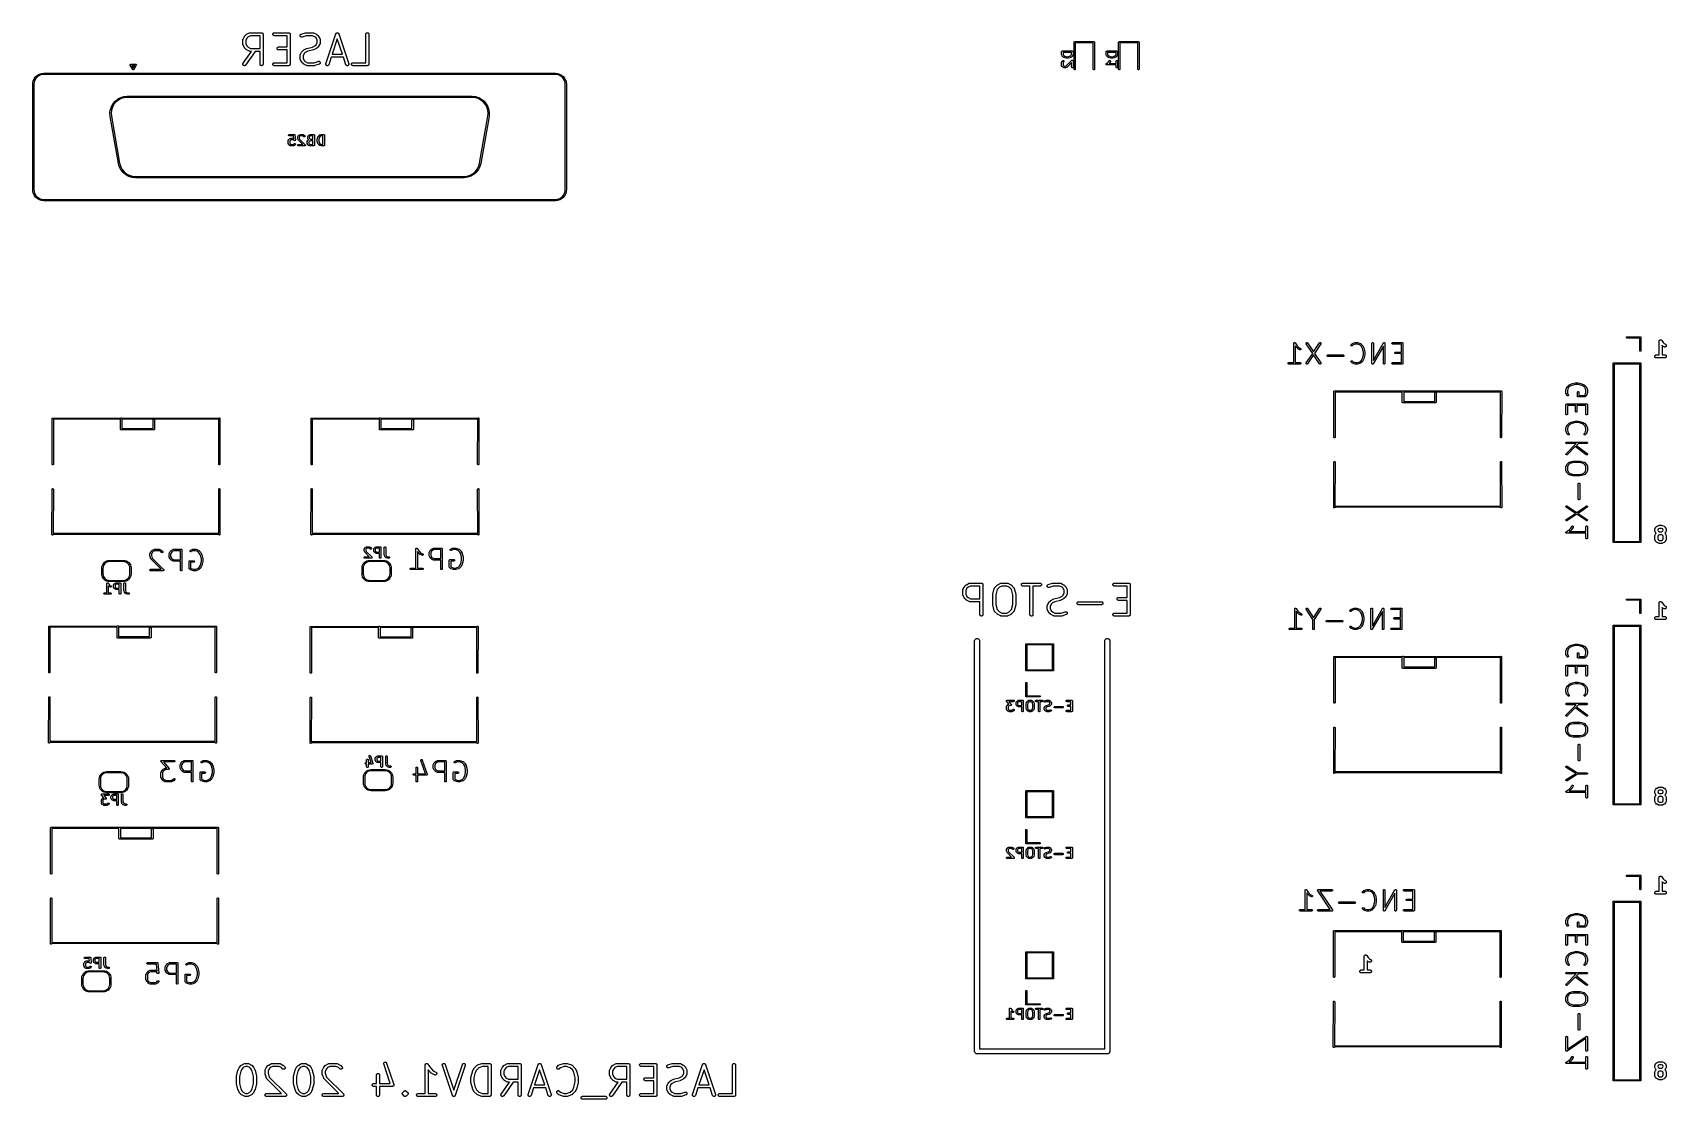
# Model space of a CAD drawing. Extents: x 2.43 to 8.85, y -5.74 to -1.54.
import ezdxf

# ---------------------------------------------------------------- set-up
doc = ezdxf.new("R2010")
doc.units = 0
doc.header["$MEASUREMENT"] = 0
doc.layers.add('BLACK', color=7, linetype='CONTINUOUS')

msp = doc.modelspace()

# ---------------------------------------------------------------- linework, layer by layer
at = {"layer": 'BLACK', "linetype": 'CONTINUOUS'}
for p, q in [((3.25337, -1.57199), (3.25338, -1.57191)), ((3.25337, -1.58886), (3.25337, -1.57199)), ((3.25339, -1.58904), (3.25337, -1.58886)), ((3.25338, -1.57191), (3.25339, -1.57174)), ((3.25338, -1.58921), (3.25339, -1.58904)), ((3.25345, -1.58961), (3.25338, -1.58921)), ((3.25339, -1.57156), (3.25346, -1.57116)), ((3.25339, -1.57174), (3.25339, -1.57156)), ((3.25349, -1.59001), (3.25345, -1.58961)), ((3.25346, -1.57116), (3.2535, -1.57076)), ((3.25354, -1.59018), (3.25349, -1.59001)), ((3.2535, -1.57076), (3.25356, -1.5706)), ((3.25356, -1.59035), (3.25354, -1.59018)), ((3.25356, -1.5706), (3.25359, -1.57043)), ((3.2537, -1.59073), (3.25356, -1.59035)), ((3.25359, -1.57043), (3.25373, -1.57005)), ((3.25382, -1.59111), (3.2537, -1.59073)), ((3.25373, -1.57005), (3.25385, -1.56966)), ((3.2539, -1.59127), (3.25382, -1.59111)), ((3.25385, -1.56966), (3.25394, -1.56951)), ((3.25396, -1.59143), (3.2539, -1.59127)), ((3.25394, -1.56951), (3.254, -1.56935)), ((3.254, -1.5915), (3.25396, -1.59143)), ((3.254, -1.56935), (3.25962, -1.5581)), ((3.25962, -1.60275), (3.254, -1.5915)), ((3.25962, -1.5581), (3.25966, -1.55803)), ((3.2598, -1.60303), (3.25962, -1.60275)), ((3.25966, -1.55803), (3.25984, -1.55775)), ((3.25995, -1.60333), (3.2598, -1.60303)), ((3.25984, -1.55775), (3.26, -1.55746)), ((3.26011, -1.60352), (3.25995, -1.60333)), ((3.26, -1.55746), (3.26015, -1.55727)), ((3.26024, -1.60373), (3.26011, -1.60352)), ((3.26015, -1.55727), (3.26029, -1.55706)), ((3.26046, -1.60397), (3.26024, -1.60373)), ((3.26029, -1.55706), (3.26052, -1.55682)), ((3.26067, -1.60423), (3.26046, -1.60397)), ((3.26052, -1.55682), (3.26073, -1.55657)), ((3.26073, -1.60429), (3.26067, -1.60423)), ((3.26073, -1.55657), (3.26635, -1.55094)), ((3.26635, -1.60991), (3.26073, -1.60429)), ((3.26976, -1.56424), (3.26519, -1.57339)), ((3.26519, -1.57339), (3.26519, -1.58747)), ((3.26519, -1.58747), (3.26976, -1.59661)), ((3.26635, -1.55094), (3.26641, -1.55088)), ((3.26641, -1.55088), (3.26667, -1.55068)), ((3.26667, -1.55068), (3.26691, -1.55045)), ((3.26691, -1.55045), (3.26712, -1.55032)), ((3.26712, -1.55032), (3.26731, -1.55017)), ((3.26731, -1.55017), (3.26761, -1.55001)), ((3.26761, -1.55001), (3.26789, -1.54984)), ((3.26789, -1.54984), (3.27914, -1.54421)), ((3.27403, -1.55997), (3.26976, -1.56424)), ((3.26976, -1.59661), (3.27403, -1.60088)), ((3.28317, -1.5554), (3.27403, -1.55997)), ((3.27403, -1.60088), (3.28317, -1.60546)), ((3.27914, -1.54421), (3.27921, -1.54418)), ((3.27921, -1.54418), (3.27937, -1.54412)), ((3.27937, -1.54412), (3.27953, -1.54403)), ((3.27953, -1.54403), (3.27991, -1.54392)), ((3.27991, -1.54392), (3.28029, -1.54378)), ((3.28029, -1.54378), (3.28046, -1.54375)), ((3.28046, -1.54375), (3.28063, -1.5437)), ((3.28063, -1.5437), (3.28103, -1.54366)), ((3.28103, -1.54366), (3.28143, -1.5436)), ((3.28143, -1.5436), (3.2816, -1.54361)), ((3.2816, -1.54361), (3.28178, -1.54359)), ((3.28178, -1.54359), (3.32677, -1.54359)), ((3.32087, -1.5554), (3.28317, -1.5554)), ((3.28317, -1.60546), (3.32087, -1.60546)), ((3.32087, -1.60546), (3.32087, -1.5554)), ((3.32677, -1.54359), (3.32681, -1.54359)), ((3.32681, -1.54359), (3.32681, -1.54359)), ((3.32681, -1.54359), (3.32681, -1.54359)), ((3.32681, -1.54359), (3.32685, -1.54359)), ((3.32685, -1.54359), (3.32741, -1.54365)), ((3.32741, -1.54365), (3.32796, -1.54371)), ((3.32796, -1.54371), (3.32798, -1.54371)), ((3.32798, -1.54371), (3.328, -1.54372)), ((3.328, -1.54372), (3.32853, -1.54389)), ((3.32853, -1.54389), (3.32906, -1.54405)), ((3.32906, -1.54405), (3.32908, -1.54406)), ((3.32908, -1.54406), (3.3291, -1.54407)), ((3.3291, -1.54407), (3.32958, -1.54433)), ((3.32958, -1.54433), (3.33007, -1.5446)), ((3.33007, -1.5446), (3.33009, -1.54461)), ((3.33009, -1.54461), (3.33011, -1.54462)), ((3.33011, -1.54462), (3.33053, -1.54498)), ((3.33053, -1.54498), (3.33096, -1.54533)), ((3.33096, -1.54533), (3.33098, -1.54535)), ((3.33098, -1.54535), (3.33099, -1.54536)), ((3.33099, -1.54536), (3.33134, -1.5458)), ((3.33134, -1.5458), (3.33169, -1.54623)), ((3.33169, -1.54623), (3.3317, -1.54624)), ((3.3317, -1.54624), (3.33171, -1.54626)), ((3.33171, -1.54626), (3.33197, -1.54675)), ((3.33197, -1.54675), (3.33223, -1.54724)), ((3.33223, -1.54724), (3.33224, -1.54726)), ((3.33224, -1.54726), (3.33225, -1.54728)), ((3.33225, -1.54728), (3.3324, -1.54782)), ((3.3324, -1.54782), (3.33256, -1.54835)), ((3.33256, -1.54835), (3.33257, -1.54837)), ((3.33257, -1.54837), (3.33257, -1.54839)), ((3.33257, -1.54839), (3.33262, -1.54894)), ((3.33262, -1.54894), (3.33268, -1.54949)), ((3.33268, -1.54949), (3.33268, -1.6676)), ((3.37148, -1.54945), (3.37161, -1.54831)), ((3.37159, -1.5506), (3.37148, -1.54945)), ((3.37191, -1.55171), (3.37159, -1.5506)), ((3.37161, -1.54831), (3.37195, -1.54721)), ((3.37245, -1.55273), (3.37191, -1.55171)), ((3.37195, -1.54721), (3.37249, -1.54619)), ((3.37317, -1.55363), (3.37245, -1.55273)), ((3.37249, -1.54619), (3.37323, -1.5453)), ((3.37405, -1.55437), (3.37317, -1.55363)), ((3.37323, -1.5453), (3.37412, -1.54457)), ((3.37506, -1.55492), (3.37405, -1.55437)), ((3.37412, -1.54457), (3.37514, -1.54403)), ((3.37616, -1.55527), (3.37506, -1.55492)), ((3.37514, -1.54403), (3.37624, -1.5437)), ((3.37731, -1.5554), (3.37616, -1.55527)), ((3.37624, -1.5437), (3.37739, -1.54359)), ((3.37739, -1.5554), (3.37731, -1.5554)), ((3.37739, -1.54359), (3.43363, -1.54359)), ((3.42773, -1.5554), (3.37739, -1.5554)), ((3.38836, -1.6057), (3.38848, -1.60455)), ((3.38846, -1.60684), (3.38836, -1.6057)), ((3.38848, -1.60455), (3.38882, -1.60345)), ((3.38882, -1.60345), (3.38937, -1.60243)), ((3.38937, -1.60243), (3.3901, -1.60155)), ((3.3901, -1.60155), (3.391, -1.60082)), ((3.391, -1.60082), (3.39201, -1.60028)), ((3.39201, -1.60028), (3.39312, -1.59994)), ((3.39312, -1.59994), (3.39426, -1.59983)), ((3.39426, -1.59983), (3.42773, -1.59983)), ((3.42773, -1.59983), (3.42773, -1.5554)), ((3.43363, -1.54359), (3.43367, -1.54359)), ((3.43367, -1.54359), (3.43367, -1.54359)), ((3.43367, -1.54359), (3.43368, -1.54359)), ((3.43368, -1.54359), (3.43372, -1.54359)), ((3.43372, -1.54359), (3.43427, -1.54365)), ((3.43427, -1.54365), (3.43482, -1.54371)), ((3.43482, -1.54371), (3.43484, -1.54371)), ((3.43484, -1.54371), (3.43486, -1.54372)), ((3.43486, -1.54372), (3.43539, -1.54389)), ((3.43539, -1.54389), (3.43592, -1.54405)), ((3.43592, -1.54405), (3.43594, -1.54406)), ((3.43594, -1.54406), (3.43596, -1.54407)), ((3.43596, -1.54407), (3.43645, -1.54433)), ((3.43645, -1.54433), (3.43694, -1.5446)), ((3.43694, -1.5446), (3.43695, -1.54461)), ((3.43695, -1.54461), (3.43697, -1.54462)), ((3.43697, -1.54462), (3.4374, -1.54498)), ((3.4374, -1.54498), (3.43782, -1.54533)), ((3.43782, -1.54533), (3.43784, -1.54535)), ((3.43784, -1.54535), (3.43785, -1.54536)), ((3.43785, -1.54536), (3.4382, -1.5458)), ((3.4382, -1.5458), (3.43855, -1.54623)), ((3.43855, -1.54623), (3.43856, -1.54624)), ((3.43856, -1.54624), (3.43857, -1.54626)), ((3.43857, -1.54626), (3.43883, -1.54675)), ((3.43883, -1.54675), (3.43909, -1.54724)), ((3.43909, -1.54724), (3.4391, -1.54726)), ((3.4391, -1.54726), (3.43911, -1.54728)), ((3.43911, -1.54728), (3.43927, -1.54782)), ((3.43927, -1.54782), (3.43943, -1.54835)), ((3.43943, -1.54835), (3.43943, -1.54837)), ((3.43943, -1.54837), (3.43943, -1.54839)), ((3.43943, -1.54839), (3.43948, -1.54894)), ((3.43948, -1.54894), (3.43954, -1.54949)), ((3.43954, -1.54949), (3.43954, -1.6676)), ((3.47836, -1.55467), (3.47856, -1.55353)), ((3.47839, -1.55582), (3.47836, -1.55467)), ((3.47864, -1.55695), (3.47839, -1.55582)), ((3.47856, -1.55353), (3.47898, -1.55246)), ((3.4791, -1.558), (3.47864, -1.55695)), ((3.47898, -1.55246), (3.4796, -1.55149)), ((3.47976, -1.55895), (3.4791, -1.558)), ((3.4796, -1.55149), (3.48039, -1.55065)), ((3.48059, -1.55975), (3.47976, -1.55895)), ((3.48039, -1.55065), (3.48133, -1.54999)), ((3.48156, -1.56037), (3.48059, -1.55975)), ((3.48133, -1.54999), (3.48238, -1.54952)), ((3.48263, -1.5608), (3.48156, -1.56037)), ((3.48238, -1.54952), (3.49926, -1.54389)), ((3.48376, -1.561), (3.48263, -1.5608)), ((3.48491, -1.56099), (3.48376, -1.561)), ((3.48604, -1.56075), (3.48491, -1.56099)), ((3.48612, -1.56072), (3.48604, -1.56075)), ((3.50208, -1.5554), (3.48612, -1.56072)), ((3.49286, -1.6117), (3.50411, -1.60608)), ((3.49926, -1.54389), (3.49934, -1.54387)), ((3.49934, -1.54387), (3.49966, -1.5438)), ((3.49966, -1.5438), (3.49998, -1.5437)), ((3.49998, -1.5437), (3.50022, -1.54368)), ((3.50022, -1.54368), (3.50046, -1.54363)), ((3.50046, -1.54363), (3.50079, -1.54362)), ((3.50079, -1.54362), (3.50112, -1.54359)), ((3.50112, -1.54359), (3.52925, -1.54359)), ((3.52785, -1.5554), (3.50208, -1.5554)), ((3.50411, -1.60608), (3.50418, -1.60604)), ((3.50418, -1.60604), (3.50421, -1.60603)), ((3.50421, -1.60603), (3.50423, -1.60602)), ((3.50423, -1.60602), (3.50475, -1.60583)), ((3.50475, -1.60583), (3.50526, -1.60565)), ((3.50526, -1.60565), (3.50529, -1.60564)), ((3.50529, -1.60564), (3.50532, -1.60563)), ((3.50532, -1.60563), (3.52719, -1.60016)), ((3.52719, -1.60016), (3.537, -1.59526)), ((3.537, -1.55997), (3.52785, -1.5554)), ((3.52925, -1.54359), (3.52933, -1.54359)), ((3.52933, -1.54359), (3.5295, -1.54361)), ((3.5295, -1.54361), (3.52968, -1.5436)), ((3.52968, -1.5436), (3.53007, -1.54367)), ((3.53007, -1.54367), (3.53047, -1.54372)), ((3.53047, -1.54372), (3.53064, -1.54377)), ((3.53064, -1.54377), (3.53081, -1.5438)), ((3.53081, -1.5438), (3.53119, -1.54394)), ((3.53119, -1.54394), (3.53157, -1.54407)), ((3.53157, -1.54407), (3.53172, -1.54415)), ((3.53172, -1.54415), (3.53189, -1.54421)), ((3.53189, -1.54421), (3.54314, -1.54984)), ((3.54314, -1.60539), (3.53189, -1.61102)), ((3.54127, -1.56424), (3.537, -1.55997)), ((3.537, -1.59526), (3.54127, -1.59099)), ((3.54584, -1.57339), (3.54127, -1.56424)), ((3.54127, -1.59099), (3.54584, -1.58185)), ((3.54314, -1.54984), (3.54321, -1.54987)), ((3.54342, -1.60522), (3.54314, -1.60539)), ((3.54321, -1.54987), (3.54349, -1.55005)), ((3.54371, -1.60507), (3.54342, -1.60522)), ((3.54349, -1.55005), (3.54378, -1.55021)), ((3.5439, -1.60491), (3.54371, -1.60507)), ((3.54378, -1.55021), (3.54397, -1.55037)), ((3.54411, -1.60478), (3.5439, -1.60491)), ((3.54397, -1.55037), (3.54418, -1.5505)), ((3.54435, -1.60455), (3.54411, -1.60478)), ((3.54418, -1.5505), (3.54441, -1.55073)), ((3.54461, -1.60435), (3.54435, -1.60455)), ((3.54441, -1.55073), (3.54467, -1.55094)), ((3.54467, -1.60429), (3.54461, -1.60435)), ((3.54467, -1.55094), (3.5503, -1.55657)), ((3.5503, -1.59866), (3.54467, -1.60429)), ((3.54584, -1.58185), (3.54584, -1.57339)), ((3.5503, -1.55657), (3.55035, -1.55663)), ((3.55051, -1.59841), (3.5503, -1.59866)), ((3.55035, -1.55663), (3.55056, -1.55688)), ((3.55074, -1.59817), (3.55051, -1.59841)), ((3.55056, -1.55688), (3.55079, -1.55713)), ((3.55087, -1.59796), (3.55074, -1.59817)), ((3.55079, -1.55713), (3.55092, -1.55733)), ((3.55103, -1.59777), (3.55087, -1.59796)), ((3.55092, -1.55733), (3.55107, -1.55753)), ((3.55118, -1.59748), (3.55103, -1.59777)), ((3.55107, -1.55753), (3.55122, -1.55782)), ((3.55136, -1.5972), (3.55118, -1.59748)), ((3.55122, -1.55782), (3.5514, -1.5581)), ((3.5514, -1.59713), (3.55136, -1.5972)), ((3.5514, -1.5581), (3.55703, -1.56935)), ((3.55703, -1.58588), (3.5514, -1.59713)), ((3.55703, -1.56935), (3.55706, -1.56942)), ((3.55709, -1.58572), (3.55703, -1.58588)), ((3.55706, -1.56942), (3.55712, -1.56959)), ((3.55717, -1.58557), (3.55709, -1.58572)), ((3.55712, -1.56959), (3.5572, -1.56974)), ((3.55729, -1.58518), (3.55717, -1.58557)), ((3.5572, -1.56974), (3.55732, -1.57013)), ((3.55744, -1.5848), (3.55729, -1.58518)), ((3.55732, -1.57013), (3.55746, -1.57051)), ((3.55747, -1.58463), (3.55744, -1.5848)), ((3.55746, -1.57051), (3.55749, -1.57068)), ((3.55752, -1.58447), (3.55747, -1.58463)), ((3.55749, -1.57068), (3.55754, -1.57084)), ((3.55756, -1.58407), (3.55752, -1.58447)), ((3.55754, -1.57084), (3.55758, -1.57125)), ((3.55763, -1.58367), (3.55756, -1.58407)), ((3.55758, -1.57125), (3.55764, -1.57164)), ((3.55764, -1.57164), (3.55763, -1.57182)), ((3.55763, -1.57182), (3.55765, -1.57199)), ((3.55765, -1.58332), (3.55763, -1.58349)), ((3.55763, -1.58349), (3.55763, -1.58367)), ((3.55765, -1.57199), (3.55765, -1.58324)), ((3.55765, -1.58324), (3.55765, -1.58332)), ((3.57989, -1.66574), (3.61926, -1.54763)), ((3.62486, -1.56817), (3.60493, -1.62795)), ((3.61926, -1.54763), (3.61928, -1.54755)), ((3.61928, -1.54755), (3.61945, -1.54718)), ((3.61945, -1.54718), (3.61961, -1.5468)), ((3.61961, -1.5468), (3.6197, -1.54666)), ((3.6197, -1.54666), (3.61977, -1.5465)), ((3.61977, -1.5465), (3.62001, -1.54617)), ((3.62001, -1.54617), (3.62023, -1.54583)), ((3.62023, -1.54583), (3.62035, -1.54571)), ((3.62035, -1.54571), (3.62045, -1.54557)), ((3.62045, -1.54557), (3.62075, -1.54529)), ((3.62075, -1.54529), (3.62103, -1.545)), ((3.62103, -1.545), (3.62117, -1.5449)), ((3.62117, -1.5449), (3.62129, -1.54479)), ((3.62129, -1.54479), (3.62164, -1.54457)), ((3.62164, -1.54457), (3.62198, -1.54434)), ((3.62198, -1.54434), (3.62213, -1.54427)), ((3.62213, -1.54427), (3.62227, -1.54418)), ((3.62227, -1.54418), (3.62266, -1.54404)), ((3.62266, -1.54404), (3.62303, -1.54388)), ((3.62303, -1.54388), (3.6232, -1.54384)), ((3.6232, -1.54384), (3.62335, -1.54378)), ((3.62335, -1.54378), (3.62376, -1.54372)), ((3.62376, -1.54372), (3.62416, -1.54363)), ((3.62416, -1.54363), (3.62433, -1.54363)), ((3.62433, -1.54363), (3.62449, -1.5436)), ((3.62449, -1.5436), (3.6249, -1.54361)), ((3.64479, -1.62795), (3.62486, -1.56817)), ((3.6249, -1.54361), (3.62531, -1.54361)), ((3.62531, -1.54361), (3.62547, -1.54363)), ((3.62547, -1.54363), (3.62564, -1.54364)), ((3.62564, -1.54364), (3.62604, -1.54373)), ((3.62604, -1.54373), (3.62644, -1.5438)), ((3.62644, -1.5438), (3.6266, -1.54387)), ((3.6266, -1.54387), (3.62677, -1.5439)), ((3.62677, -1.5439), (3.62714, -1.54407)), ((3.62714, -1.54407), (3.62752, -1.54422)), ((3.62752, -1.54422), (3.62766, -1.54431)), ((3.62766, -1.54431), (3.62782, -1.54438)), ((3.62782, -1.54438), (3.62815, -1.54462)), ((3.62815, -1.54462), (3.62849, -1.54484)), ((3.62849, -1.54484), (3.62861, -1.54495)), ((3.62861, -1.54495), (3.62875, -1.54505)), ((3.62875, -1.54505), (3.62903, -1.54535)), ((3.62903, -1.54535), (3.62933, -1.54563)), ((3.62933, -1.54563), (3.62942, -1.54577)), ((3.62942, -1.54577), (3.62954, -1.54589)), ((3.62954, -1.54589), (3.62976, -1.54624)), ((3.62976, -1.54624), (3.62999, -1.54657)), ((3.62999, -1.54657), (3.63006, -1.54673)), ((3.63006, -1.54673), (3.63015, -1.54687)), ((3.63015, -1.54687), (3.6303, -1.54725)), ((3.6303, -1.54725), (3.63046, -1.54763)), ((3.63046, -1.54763), (3.66983, -1.66574)), ((3.73706, -1.54941), (3.73719, -1.54827)), ((3.73706, -1.54949), (3.73706, -1.54941)), ((3.73706, -1.6617), (3.73706, -1.54949)), ((3.73719, -1.54827), (3.73754, -1.54717)), ((3.73754, -1.54717), (3.7381, -1.54616)), ((3.7381, -1.54616), (3.73884, -1.54527)), ((3.73884, -1.54527), (3.73974, -1.54455)), ((3.73974, -1.54455), (3.74076, -1.54402)), ((3.74076, -1.54402), (3.74186, -1.54369)), ((3.74186, -1.54369), (3.74301, -1.54359)), ((3.74301, -1.54359), (3.74416, -1.54371)), ((3.74416, -1.54371), (3.74526, -1.54405)), ((3.74526, -1.54405), (3.74627, -1.5446)), ((3.74627, -1.5446), (3.74716, -1.54533)), ((3.74716, -1.54533), (3.74789, -1.54623)), ((3.74789, -1.54623), (3.74843, -1.54724)), ((3.74843, -1.54724), (3.74876, -1.54835)), ((3.74876, -1.54835), (3.74888, -1.54949)), ((3.74888, -1.54949), (3.74888, -1.6676)), ((6.52307, -1.58135), (6.52311, -1.58088)), ((6.52308, -1.58146), (6.52307, -1.58135)), ((6.52308, -1.68717), (6.52308, -1.58146)), ((6.52311, -1.58088), (6.52325, -1.58044)), ((6.52325, -1.58044), (6.52347, -1.58003)), ((6.52347, -1.58003), (6.52376, -1.57967)), ((6.52376, -1.57967), (6.52412, -1.57937)), ((6.52412, -1.57937), (6.52453, -1.57915)), ((6.52453, -1.57915), (6.52498, -1.57902)), ((6.52498, -1.57902), (6.52532, -1.57898)), ((6.52532, -1.57898), (6.52544, -1.57897)), ((6.52532, -1.57898), (6.52532, -1.57898)), ((6.52544, -1.57897), (6.52556, -1.57898)), ((6.52556, -1.57898), (6.60091, -1.57898)), ((6.59867, -1.58371), (6.5278, -1.58371)), ((6.5278, -1.58371), (6.5278, -1.68717)), ((6.59867, -1.68717), (6.59867, -1.58371)), ((6.60091, -1.57898), (6.60103, -1.57897)), ((6.60103, -1.57897), (6.60115, -1.57898)), ((6.60115, -1.57898), (6.60115, -1.57898)), ((6.60115, -1.57898), (6.60149, -1.57902)), ((6.60149, -1.57902), (6.60194, -1.57915)), ((6.60194, -1.57915), (6.60235, -1.57937)), ((6.60235, -1.57937), (6.60271, -1.57967)), ((6.60271, -1.57967), (6.603, -1.58003)), ((6.603, -1.58003), (6.60322, -1.58044)), ((6.60322, -1.58044), (6.60336, -1.58088)), ((6.60336, -1.58088), (6.6034, -1.58135)), ((6.6034, -1.58135), (6.60339, -1.58146)), ((6.60339, -1.58146), (6.60339, -1.68717)), ((6.6982, -1.58135), (6.69824, -1.58088)), ((6.69821, -1.58146), (6.6982, -1.58135)), ((6.69821, -1.68717), (6.69821, -1.58146)), ((6.69824, -1.58088), (6.69838, -1.58044)), ((6.69838, -1.58044), (6.6986, -1.58003)), ((6.6986, -1.58003), (6.69889, -1.57967)), ((6.69889, -1.57967), (6.69925, -1.57937)), ((6.69925, -1.57937), (6.69966, -1.57915)), ((6.69966, -1.57915), (6.70011, -1.57902)), ((6.70011, -1.57902), (6.70045, -1.57898)), ((6.70045, -1.57898), (6.70057, -1.57897)), ((6.70045, -1.57898), (6.70045, -1.57898)), ((6.70057, -1.57897), (6.70069, -1.57898)), ((6.70069, -1.57898), (6.77604, -1.57898)), ((6.7738, -1.58371), (6.70293, -1.58371)), ((6.70293, -1.58371), (6.70293, -1.68717)), ((6.7738, -1.68717), (6.7738, -1.58371)), ((6.77604, -1.57898), (6.77616, -1.57897)), ((6.77616, -1.57897), (6.77628, -1.57898)), ((6.77628, -1.57898), (6.77628, -1.57898)), ((6.77628, -1.57898), (6.77662, -1.57902)), ((6.77662, -1.57902), (6.77707, -1.57915)), ((6.77707, -1.57915), (6.77748, -1.57937)), ((6.77748, -1.57937), (6.77784, -1.57967)), ((6.77784, -1.57967), (6.77813, -1.58003)), ((6.77813, -1.58003), (6.77835, -1.58044)), ((6.77835, -1.58044), (6.77849, -1.58088)), ((6.77849, -1.58088), (6.77853, -1.58135)), ((6.77853, -1.58135), (6.77852, -1.58146)), ((6.77852, -1.58146), (6.77852, -1.68717)), ((2.81003, -1.67015), (2.81006, -1.66999)), ((2.81004, -1.67022), (2.81003, -1.67015)), ((2.81003, -1.6703), (2.81004, -1.67022)), ((2.81004, -1.67046), (2.81003, -1.6703)), ((2.81005, -1.67061), (2.81004, -1.67046)), ((2.81007, -1.67069), (2.81005, -1.67061)), ((2.81006, -1.66999), (2.81007, -1.66984)), ((2.81007, -1.66984), (2.8101, -1.66976)), ((2.81007, -1.67076), (2.81007, -1.67069)), ((2.81012, -1.67091), (2.81007, -1.67076)), ((2.8101, -1.66976), (2.81011, -1.66969)), ((2.81011, -1.66969), (2.81016, -1.66954)), ((2.81016, -1.66954), (2.81021, -1.66939)), ((2.81021, -1.66939), (2.81025, -1.66932)), ((2.81025, -1.66932), (2.81027, -1.66925)), ((2.81027, -1.66925), (2.81035, -1.66912)), ((2.81035, -1.66912), (2.81043, -1.66898)), ((2.81043, -1.66898), (2.81048, -1.66892)), ((2.81048, -1.66892), (2.81052, -1.66886)), ((2.81052, -1.66886), (2.81062, -1.66874)), ((2.81062, -1.66874), (2.81072, -1.66862)), ((2.81072, -1.66862), (2.81078, -1.66857)), ((2.81078, -1.66857), (2.81084, -1.66852)), ((2.81084, -1.66852), (2.81096, -1.66843)), ((2.81096, -1.66843), (2.81108, -1.66833)), ((2.81108, -1.66833), (2.81115, -1.66829)), ((2.81115, -1.66829), (2.81121, -1.66825)), ((2.81121, -1.66825), (2.81136, -1.66818)), ((2.81136, -1.66818), (2.81149, -1.66811)), ((2.81149, -1.66811), (2.81157, -1.66809)), ((2.81157, -1.66809), (2.81164, -1.66805)), ((2.81164, -1.66805), (2.81179, -1.66802)), ((2.81179, -1.66802), (2.81194, -1.66797)), ((2.81194, -1.66797), (2.81202, -1.66797)), ((2.81202, -1.66797), (2.81209, -1.66795)), ((2.81209, -1.66795), (2.81225, -1.66794)), ((2.81225, -1.66794), (2.81229, -1.66794)), ((2.81229, -1.66794), (2.81236, -1.66794)), ((2.81236, -1.66794), (2.81256, -1.66793)), ((2.81256, -1.66793), (2.81259, -1.66794)), ((2.81259, -1.66794), (2.83189, -1.66794)), ((2.83189, -1.66794), (2.83193, -1.66793)), ((2.83193, -1.66793), (2.83212, -1.66794)), ((2.83212, -1.66794), (2.8322, -1.66794)), ((2.8322, -1.66794), (2.83224, -1.66794)), ((2.83224, -1.66794), (2.8324, -1.66795)), ((2.8324, -1.66795), (2.83247, -1.66797)), ((2.83247, -1.66797), (2.83255, -1.66797)), ((2.83255, -1.66797), (2.8327, -1.66802)), ((2.8327, -1.66802), (2.83285, -1.66805)), ((2.83285, -1.66805), (2.83292, -1.66809)), ((2.83292, -1.66809), (2.83299, -1.66811)), ((2.83299, -1.66811), (2.83313, -1.66818)), ((2.83313, -1.66818), (2.83327, -1.66825)), ((2.83327, -1.66825), (2.83334, -1.66829)), ((2.83334, -1.66829), (2.83341, -1.66833)), ((2.83341, -1.66833), (2.83353, -1.66843)), ((2.83353, -1.66843), (2.83365, -1.66852)), ((2.83365, -1.66852), (2.8337, -1.66857)), ((2.8337, -1.66857), (2.83377, -1.66862)), ((2.83377, -1.66862), (2.83386, -1.66874)), ((2.83386, -1.66874), (2.83397, -1.66886)), ((2.83397, -1.66886), (2.83401, -1.66892)), ((2.83401, -1.66892), (2.83406, -1.66898)), ((2.83406, -1.66898), (2.83413, -1.66912)), ((2.83413, -1.66912), (2.83422, -1.66925)), ((2.83422, -1.66925), (2.83424, -1.66932)), ((2.83424, -1.66932), (2.83428, -1.66939)), ((2.83428, -1.66939), (2.83433, -1.66954)), ((2.83433, -1.66954), (2.83438, -1.66969)), ((2.83441, -1.67076), (2.83437, -1.67091)), ((2.83438, -1.66969), (2.83439, -1.66976)), ((2.83439, -1.66976), (2.83441, -1.66984)), ((2.83441, -1.66984), (2.83443, -1.66999)), ((2.83442, -1.67069), (2.83441, -1.67076)), ((2.83444, -1.67061), (2.83442, -1.67069)), ((2.83443, -1.66999), (2.83446, -1.67015)), ((2.83445, -1.67046), (2.83444, -1.67061)), ((2.83446, -1.67015), (2.83445, -1.67022)), ((2.83445, -1.67022), (2.83446, -1.6703)), ((2.83446, -1.6703), (2.83445, -1.67046)), ((3.25338, -1.66746), (3.25352, -1.66632)), ((3.25346, -1.66861), (3.25338, -1.66746)), ((3.25377, -1.66972), (3.25346, -1.66861)), ((3.25352, -1.66632), (3.25388, -1.66522)), ((3.25428, -1.67075), (3.25377, -1.66972)), ((3.25388, -1.66522), (3.25444, -1.66422)), ((3.25499, -1.67166), (3.25428, -1.67075)), ((3.25444, -1.66422), (3.28731, -1.61727)), ((3.30172, -1.61727), (3.26412, -1.67099)), ((3.26661, -1.61012), (3.26635, -1.60991)), ((3.26685, -1.61035), (3.26661, -1.61012)), ((3.26705, -1.61049), (3.26685, -1.61035)), ((3.26724, -1.61064), (3.26705, -1.61049)), ((3.26754, -1.6108), (3.26724, -1.61064)), ((3.26781, -1.61098), (3.26754, -1.6108)), ((3.26789, -1.61102), (3.26781, -1.61098)), ((3.27914, -1.61664), (3.26789, -1.61102)), ((3.2793, -1.61671), (3.27914, -1.61664)), ((3.27945, -1.61679), (3.2793, -1.61671)), ((3.27984, -1.61691), (3.27945, -1.61679)), ((3.28021, -1.61706), (3.27984, -1.61691)), ((3.28038, -1.61708), (3.28021, -1.61706)), ((3.28055, -1.61714), (3.28038, -1.61708)), ((3.28095, -1.61718), (3.28055, -1.61714)), ((3.28135, -1.61725), (3.28095, -1.61718)), ((3.28152, -1.61725), (3.28135, -1.61725)), ((3.28169, -1.61727), (3.28152, -1.61725)), ((3.28178, -1.61727), (3.28169, -1.61727)), ((3.28731, -1.61727), (3.28178, -1.61727)), ((3.32087, -1.61727), (3.30172, -1.61727)), ((3.32087, -1.6676), (3.32087, -1.61727)), ((3.32098, -1.66875), (3.32087, -1.6676)), ((3.32131, -1.66985), (3.32098, -1.66875)), ((3.32185, -1.67087), (3.32131, -1.66985)), ((3.3322, -1.66993), (3.33164, -1.67094)), ((3.33255, -1.66883), (3.3322, -1.66993)), ((3.33268, -1.66769), (3.33255, -1.66883)), ((3.33268, -1.6676), (3.33268, -1.66769)), ((3.37148, -1.66756), (3.37161, -1.66642)), ((3.37159, -1.66871), (3.37148, -1.66756)), ((3.37191, -1.66982), (3.37159, -1.66871)), ((3.37161, -1.66642), (3.37195, -1.66532)), ((3.37245, -1.67084), (3.37191, -1.66982)), ((3.37195, -1.66532), (3.37249, -1.6643)), ((3.37249, -1.6643), (3.37323, -1.66341)), ((3.37323, -1.66341), (3.37412, -1.66269)), ((3.37412, -1.66269), (3.37514, -1.66214)), ((3.37514, -1.66214), (3.37624, -1.66181)), ((3.37624, -1.66181), (3.37739, -1.6617)), ((3.37739, -1.6617), (3.42773, -1.6617)), ((3.38879, -1.60795), (3.38846, -1.60684)), ((3.38932, -1.60897), (3.38879, -1.60795)), ((3.39004, -1.60987), (3.38932, -1.60897)), ((3.39093, -1.61061), (3.39004, -1.60987)), ((3.39194, -1.61116), (3.39093, -1.61061)), ((3.39304, -1.61151), (3.39194, -1.61116)), ((3.39418, -1.61164), (3.39304, -1.61151)), ((3.39426, -1.61164), (3.39418, -1.61164)), ((3.42773, -1.61164), (3.39426, -1.61164)), ((3.42773, -1.6617), (3.42773, -1.61164)), ((3.43879, -1.67042), (3.43853, -1.67091)), ((3.43906, -1.66993), (3.43879, -1.67042)), ((3.43907, -1.66991), (3.43906, -1.66993)), ((3.43908, -1.66989), (3.43907, -1.66991)), ((3.43924, -1.66936), (3.43908, -1.66989)), ((3.43941, -1.66883), (3.43924, -1.66936)), ((3.43942, -1.66879), (3.43941, -1.66881)), ((3.43941, -1.66881), (3.43941, -1.66883)), ((3.43948, -1.66824), (3.43942, -1.66879)), ((3.43954, -1.66769), (3.43948, -1.66824)), ((3.43954, -1.6676), (3.43954, -1.66764)), ((3.43954, -1.66764), (3.43954, -1.66765)), ((3.43954, -1.66765), (3.43954, -1.66765)), ((3.43954, -1.66765), (3.43954, -1.66769)), ((3.47835, -1.63378), (3.47837, -1.6336)), ((3.47835, -1.63386), (3.47835, -1.63378)), ((3.47835, -1.64511), (3.47835, -1.63386)), ((3.47836, -1.64528), (3.47835, -1.64511)), ((3.47836, -1.63343), (3.47843, -1.63303)), ((3.47837, -1.6336), (3.47836, -1.63343)), ((3.47836, -1.64545), (3.47836, -1.64528)), ((3.47842, -1.64585), (3.47836, -1.64545)), ((3.47846, -1.64625), (3.47842, -1.64585)), ((3.47843, -1.63303), (3.47848, -1.63263)), ((3.47851, -1.64642), (3.47846, -1.64625)), ((3.47848, -1.63263), (3.47853, -1.63246)), ((3.47854, -1.64659), (3.47851, -1.64642)), ((3.47853, -1.63246), (3.47856, -1.63229)), ((3.47868, -1.64697), (3.47854, -1.64659)), ((3.47856, -1.63229), (3.4787, -1.63192)), ((3.47879, -1.64736), (3.47868, -1.64697)), ((3.4787, -1.63192), (3.47882, -1.63153)), ((3.47887, -1.64751), (3.47879, -1.64736)), ((3.47882, -1.63153), (3.47891, -1.63138)), ((3.47893, -1.64767), (3.47887, -1.64751)), ((3.47891, -1.63138), (3.47897, -1.63122)), ((3.47897, -1.64775), (3.47893, -1.64767)), ((3.47897, -1.63122), (3.48459, -1.61997)), ((3.48459, -1.659), (3.47897, -1.64775)), ((3.48459, -1.61997), (3.48463, -1.6199)), ((3.48477, -1.65928), (3.48459, -1.659)), ((3.48463, -1.6199), (3.48481, -1.61962)), ((3.48492, -1.65957), (3.48477, -1.65928)), ((3.48481, -1.61962), (3.48497, -1.61932)), ((3.48508, -1.65976), (3.48492, -1.65957)), ((3.48497, -1.61932), (3.48512, -1.61913)), ((3.48521, -1.65997), (3.48508, -1.65976)), ((3.48512, -1.61913), (3.48526, -1.61893)), ((3.48544, -1.66021), (3.48521, -1.65997)), ((3.48526, -1.61893), (3.48549, -1.61869)), ((3.48564, -1.66047), (3.48544, -1.66021)), ((3.48549, -1.61869), (3.4857, -1.61843)), ((3.4857, -1.66053), (3.48564, -1.66047)), ((3.4857, -1.61843), (3.49132, -1.61281)), ((3.49132, -1.66616), (3.4857, -1.66053)), ((3.49473, -1.62611), (3.49016, -1.63525)), ((3.49016, -1.63525), (3.49016, -1.64371)), ((3.49016, -1.64371), (3.49473, -1.65286)), ((3.49132, -1.61281), (3.49138, -1.61275)), ((3.49158, -1.66637), (3.49132, -1.66616)), ((3.49138, -1.61275), (3.49164, -1.61254)), ((3.49182, -1.6666), (3.49158, -1.66637)), ((3.49164, -1.61254), (3.49188, -1.61232)), ((3.49203, -1.66673), (3.49182, -1.6666)), ((3.49188, -1.61232), (3.49209, -1.61219)), ((3.49222, -1.66689), (3.49203, -1.66673)), ((3.49209, -1.61219), (3.49228, -1.61203)), ((3.49251, -1.66704), (3.49222, -1.66689)), ((3.49228, -1.61203), (3.49258, -1.61188)), ((3.49279, -1.66722), (3.49251, -1.66704)), ((3.49258, -1.61188), (3.49286, -1.6117)), ((3.49286, -1.66726), (3.49279, -1.66722)), ((3.50411, -1.67289), (3.49286, -1.66726)), ((3.499, -1.62184), (3.49473, -1.62611)), ((3.49473, -1.65286), (3.499, -1.65713)), ((3.50881, -1.61693), (3.499, -1.62184)), ((3.499, -1.65713), (3.50814, -1.6617)), ((3.50814, -1.6617), (3.53391, -1.6617)), ((3.53068, -1.61147), (3.50881, -1.61693)), ((3.5307, -1.61146), (3.53068, -1.61147)), ((3.53073, -1.61145), (3.5307, -1.61146)), ((3.53124, -1.61126), (3.53073, -1.61145)), ((3.53176, -1.61108), (3.53124, -1.61126)), ((3.53179, -1.61106), (3.53176, -1.61108)), ((3.53181, -1.61106), (3.53179, -1.61106)), ((3.53189, -1.61102), (3.53181, -1.61106)), ((3.53391, -1.6617), (3.54988, -1.65638)), ((3.55361, -1.66758), (3.53674, -1.67321)), ((3.54988, -1.65638), (3.54995, -1.65635)), ((3.54995, -1.65635), (3.55108, -1.65611)), ((3.55108, -1.65611), (3.55223, -1.65609)), ((3.55223, -1.65609), (3.55337, -1.6563)), ((3.55337, -1.6563), (3.55444, -1.65673)), ((3.55466, -1.66711), (3.55361, -1.66758)), ((3.55444, -1.65673), (3.55541, -1.65735)), ((3.5556, -1.66645), (3.55466, -1.66711)), ((3.55541, -1.65735), (3.55624, -1.65815)), ((3.5564, -1.66561), (3.5556, -1.66645)), ((3.55624, -1.65815), (3.5569, -1.6591)), ((3.55702, -1.66464), (3.5564, -1.66561)), ((3.5569, -1.6591), (3.55736, -1.66015)), ((3.55743, -1.66356), (3.55702, -1.66464)), ((3.55736, -1.66015), (3.55761, -1.66128)), ((3.55763, -1.66243), (3.55743, -1.66356)), ((3.55761, -1.66128), (3.55763, -1.66243)), ((3.5796, -1.66801), (3.57963, -1.66686)), ((3.57979, -1.66915), (3.5796, -1.66801)), ((3.57963, -1.66686), (3.57989, -1.66574)), ((3.5802, -1.67023), (3.57979, -1.66915)), ((3.58081, -1.6712), (3.5802, -1.67023)), ((3.59058, -1.6706), (3.5899, -1.67153)), ((3.59107, -1.66955), (3.59058, -1.6706)), ((3.59109, -1.66947), (3.59107, -1.66955)), ((3.60099, -1.63976), (3.59109, -1.66947)), ((3.64872, -1.63976), (3.60099, -1.63976)), ((3.60493, -1.62795), (3.64479, -1.62795)), ((3.65863, -1.66947), (3.64872, -1.63976)), ((3.6591, -1.67052), (3.65863, -1.66947)), ((3.65976, -1.67147), (3.6591, -1.67052)), ((3.66948, -1.6703), (3.66886, -1.67127)), ((3.66991, -1.66923), (3.66948, -1.6703)), ((3.66983, -1.66574), (3.66986, -1.66581)), ((3.66986, -1.66581), (3.6701, -1.66694)), ((3.67011, -1.66809), (3.66991, -1.66923)), ((3.6701, -1.66694), (3.67011, -1.66809)), ((3.68082, -1.66756), (3.68094, -1.66642)), ((3.68093, -1.66871), (3.68082, -1.66756)), ((3.68125, -1.66982), (3.68093, -1.66871)), ((3.68094, -1.66642), (3.68128, -1.66532)), ((3.68179, -1.67084), (3.68125, -1.66982)), ((3.68128, -1.66532), (3.68183, -1.6643)), ((3.68183, -1.6643), (3.68257, -1.66341)), ((3.68257, -1.66341), (3.68346, -1.66269)), ((3.68346, -1.66269), (3.68448, -1.66214)), ((3.68448, -1.66214), (3.68558, -1.66181)), ((3.68558, -1.66181), (3.68673, -1.6617)), ((3.68673, -1.6617), (3.73706, -1.6617)), ((3.74813, -1.67042), (3.74787, -1.67091)), ((3.7484, -1.66993), (3.74813, -1.67042)), ((3.74841, -1.66989), (3.7484, -1.66991)), ((3.7484, -1.66991), (3.7484, -1.66993)), ((3.74858, -1.66936), (3.74841, -1.66989)), ((3.74875, -1.66883), (3.74858, -1.66936)), ((3.74881, -1.66824), (3.74875, -1.66879)), ((3.74875, -1.66879), (3.74875, -1.66881)), ((3.74875, -1.66881), (3.74875, -1.66883)), ((3.74887, -1.66769), (3.74881, -1.66824)), ((3.74888, -1.6676), (3.74887, -1.66764)), ((3.74887, -1.66764), (3.74887, -1.66765)), ((3.74887, -1.66765), (3.74887, -1.66765)), ((3.74887, -1.66765), (3.74887, -1.66769)), ((6.47376, -1.61858), (6.47379, -1.61831)), ((6.47376, -1.6186), (6.47376, -1.61858)), ((6.47376, -1.61861), (6.47376, -1.6186)), ((6.47376, -1.6186), (6.47376, -1.6186)), ((6.47376, -1.61863), (6.47376, -1.61861)), ((6.47376, -1.628), (6.47376, -1.61863)), ((6.47378, -1.62816), (6.47376, -1.628)), ((6.47376, -1.6617), (6.47377, -1.66162)), ((6.47376, -1.66174), (6.47376, -1.6617)), ((6.47376, -1.67112), (6.47376, -1.66174)), ((6.47377, -1.66153), (6.4738, -1.66133)), ((6.47377, -1.66162), (6.47377, -1.66153)), ((6.47378, -1.62833), (6.47378, -1.62816)), ((6.47381, -1.62845), (6.47378, -1.62833)), ((6.47379, -1.61831), (6.47382, -1.61803)), ((6.4738, -1.66133), (6.47383, -1.66113)), ((6.47382, -1.62857), (6.47381, -1.62845)), ((6.47382, -1.61803), (6.47383, -1.61802)), ((6.47387, -1.62873), (6.47382, -1.62857)), ((6.47383, -1.61801), (6.47391, -1.61775)), ((6.47383, -1.61802), (6.47383, -1.61801)), ((6.47383, -1.66113), (6.47385, -1.66105)), ((6.47385, -1.66105), (6.47387, -1.66096)), ((6.4739, -1.62889), (6.47387, -1.62873)), ((6.47387, -1.66096), (6.47394, -1.66077)), ((6.47391, -1.62893), (6.4739, -1.62889)), ((6.47391, -1.61775), (6.47399, -1.61748)), ((6.47579, -1.63456), (6.47391, -1.62893)), ((6.47394, -1.66077), (6.474, -1.66058)), ((6.47399, -1.61748), (6.474, -1.61747)), ((6.474, -1.61746), (6.47414, -1.61722)), ((6.474, -1.61747), (6.474, -1.61746)), ((6.474, -1.66058), (6.47404, -1.66051)), ((6.47404, -1.66051), (6.47407, -1.66042)), ((6.47407, -1.66042), (6.47595, -1.65667)), ((6.47414, -1.61722), (6.47427, -1.61697)), ((6.47427, -1.61697), (6.47428, -1.61696)), ((6.47427, -1.61697), (6.47427, -1.61697)), ((6.47428, -1.61696), (6.47446, -1.61674)), ((6.47446, -1.61674), (6.47463, -1.61653)), ((6.47463, -1.61653), (6.47464, -1.61652)), ((6.47464, -1.61652), (6.47465, -1.61652)), ((6.47465, -1.61652), (6.47486, -1.61634)), ((6.47486, -1.61634), (6.47508, -1.61617)), ((6.47508, -1.61617), (6.47509, -1.61616)), ((6.47509, -1.61616), (6.4751, -1.61615)), ((6.4751, -1.61615), (6.47534, -1.61603)), ((6.47534, -1.61603), (6.47559, -1.6159)), ((6.47559, -1.6159), (6.4756, -1.61589)), ((6.4756, -1.61589), (6.47561, -1.61589)), ((6.47561, -1.61589), (6.47588, -1.61581)), ((6.47582, -1.63464), (6.47579, -1.63456)), ((6.47585, -1.63472), (6.47582, -1.63464)), ((6.47594, -1.6349), (6.47585, -1.63472)), ((6.47588, -1.61581), (6.47614, -1.61573)), ((6.47602, -1.63508), (6.47594, -1.6349)), ((6.47595, -1.65667), (6.47597, -1.65664)), ((6.47597, -1.65664), (6.47606, -1.6565)), ((6.47607, -1.63515), (6.47602, -1.63508)), ((6.47606, -1.6565), (6.47614, -1.65635)), ((6.47611, -1.63523), (6.47607, -1.63515)), ((6.47624, -1.63539), (6.47611, -1.63523)), ((6.47614, -1.61573), (6.47615, -1.61573)), ((6.47614, -1.65635), (6.47621, -1.65626)), ((6.47615, -1.61573), (6.47616, -1.61572)), ((6.47616, -1.61572), (6.47644, -1.6157)), ((6.47621, -1.65626), (6.47628, -1.65615)), ((6.47636, -1.63555), (6.47624, -1.63539)), ((6.47628, -1.65615), (6.4764, -1.65604)), ((6.47642, -1.63561), (6.47636, -1.63555)), ((6.4764, -1.65604), (6.4765, -1.65591)), ((6.47647, -1.63568), (6.47642, -1.63561)), ((6.47644, -1.6157), (6.47671, -1.61567)), ((6.4765, -1.63571), (6.47647, -1.63568)), ((6.48025, -1.63946), (6.4765, -1.63571)), ((6.4765, -1.65591), (6.47838, -1.65403)), ((6.47671, -1.61567), (6.51609, -1.61567)), ((6.47838, -1.65403), (6.47841, -1.654)), ((6.47841, -1.654), (6.47886, -1.65364)), ((6.47886, -1.65364), (6.47937, -1.65338)), ((6.47937, -1.65338), (6.47992, -1.65322)), ((6.47967, -1.62158), (6.47967, -1.62752)), ((6.51313, -1.62158), (6.47967, -1.62158)), ((6.47967, -1.62752), (6.48117, -1.63203)), ((6.48102, -1.65974), (6.47967, -1.66244)), ((6.47967, -1.66244), (6.47967, -1.67042)), ((6.47967, -1.67042), (6.48102, -1.67312)), ((6.47992, -1.65322), (6.4805, -1.65317)), ((6.48038, -1.63957), (6.48025, -1.63946)), ((6.4805, -1.63968), (6.48038, -1.63957)), ((6.4806, -1.63975), (6.4805, -1.63968)), ((6.4805, -1.65317), (6.48107, -1.65323)), ((6.4807, -1.63983), (6.4806, -1.63975)), ((6.48084, -1.63991), (6.4807, -1.63983)), ((6.48098, -1.64), (6.48084, -1.63991)), ((6.48102, -1.64001), (6.48098, -1.64)), ((6.48477, -1.64189), (6.48102, -1.64001)), ((6.48255, -1.65821), (6.48102, -1.65974)), ((6.48107, -1.65323), (6.48162, -1.6534)), ((6.48117, -1.63203), (6.48409, -1.63495)), ((6.48162, -1.6534), (6.48212, -1.65368)), ((6.48212, -1.65368), (6.48257, -1.65405)), ((6.48292, -1.65776), (6.48255, -1.65821)), ((6.48257, -1.65405), (6.48293, -1.6545)), ((6.48319, -1.65726), (6.48292, -1.65776)), ((6.48293, -1.6545), (6.4832, -1.65501)), ((6.48336, -1.6567), (6.48319, -1.65726)), ((6.4832, -1.65501), (6.48336, -1.65556)), ((6.48336, -1.65556), (6.48342, -1.65613)), ((6.48342, -1.65613), (6.48336, -1.6567)), ((6.48409, -1.63495), (6.48712, -1.63646)), ((6.48478, -1.64189), (6.48477, -1.64189)), ((6.48479, -1.6419), (6.48478, -1.64189)), ((6.48505, -1.642), (6.48479, -1.6419)), ((6.48531, -1.6421), (6.48505, -1.642)), ((6.48532, -1.6421), (6.48531, -1.6421)), ((6.48533, -1.6421), (6.48532, -1.6421)), ((6.48537, -1.64211), (6.48533, -1.6421)), ((6.49287, -1.64399), (6.48537, -1.64211)), ((6.48712, -1.63646), (6.49395, -1.63817)), ((6.49199, -1.67416), (6.514, -1.65216)), ((6.49292, -1.64399), (6.49287, -1.64399)), ((6.49297, -1.64401), (6.49292, -1.64399)), ((6.49321, -1.64404), (6.49297, -1.64401)), ((6.49344, -1.64407), (6.49321, -1.64404)), ((6.49349, -1.64407), (6.49344, -1.64407)), ((6.49355, -1.64408), (6.49349, -1.64407)), ((6.49359, -1.64408), (6.49355, -1.64408)), ((6.49921, -1.64408), (6.49359, -1.64408)), ((6.49395, -1.63817), (6.49885, -1.63817)), ((6.51313, -1.66137), (6.49568, -1.67883)), ((6.49885, -1.63817), (6.50568, -1.63646)), ((6.49926, -1.64407), (6.49921, -1.64408)), ((6.49932, -1.64407), (6.49926, -1.64407)), ((6.49955, -1.64404), (6.49932, -1.64407)), ((6.49979, -1.64402), (6.49955, -1.64404)), ((6.49984, -1.644), (6.49979, -1.64402)), ((6.49989, -1.644), (6.49984, -1.644)), ((6.49993, -1.64399), (6.49989, -1.644)), ((6.50743, -1.64211), (6.49993, -1.64399)), ((6.50568, -1.63646), (6.50871, -1.63495)), ((6.50744, -1.64211), (6.50743, -1.64211)), ((6.50745, -1.64211), (6.50744, -1.64211)), ((6.50771, -1.64201), (6.50745, -1.64211)), ((6.50797, -1.64192), (6.50771, -1.64201)), ((6.50798, -1.64191), (6.50797, -1.64192)), ((6.50799, -1.64191), (6.50798, -1.64191)), ((6.50803, -1.64189), (6.50799, -1.64191)), ((6.51178, -1.64001), (6.50803, -1.64189)), ((6.50871, -1.63495), (6.51163, -1.63203)), ((6.51163, -1.63203), (6.51313, -1.62752)), ((6.51192, -1.63993), (6.51178, -1.64001)), ((6.51207, -1.63985), (6.51192, -1.63993)), ((6.51216, -1.63977), (6.51207, -1.63985)), ((6.51227, -1.63971), (6.51216, -1.63977)), ((6.51239, -1.63959), (6.51227, -1.63971)), ((6.51252, -1.63949), (6.51239, -1.63959)), ((6.51255, -1.63946), (6.51252, -1.63949)), ((6.5163, -1.63571), (6.51255, -1.63946)), ((6.51313, -1.62752), (6.51313, -1.62158)), ((6.51313, -1.67862), (6.51313, -1.66137)), ((6.514, -1.65216), (6.51402, -1.65214)), ((6.51402, -1.65214), (6.51403, -1.65213)), ((6.51402, -1.65214), (6.51402, -1.65214)), ((6.51402, -1.65214), (6.51402, -1.65214)), ((6.51403, -1.65213), (6.51425, -1.65195)), ((6.51425, -1.65195), (6.51447, -1.65178)), ((6.51447, -1.65178), (6.51447, -1.65177)), ((6.51447, -1.65177), (6.51448, -1.65177)), ((6.51448, -1.65177), (6.51473, -1.65164)), ((6.51473, -1.65164), (6.51498, -1.65151)), ((6.51498, -1.65151), (6.51499, -1.6515)), ((6.51498, -1.65151), (6.51498, -1.65151)), ((6.51499, -1.6515), (6.51526, -1.65142)), ((6.51526, -1.65142), (6.51553, -1.65135)), ((6.51553, -1.65135), (6.51554, -1.65134)), ((6.51554, -1.65134), (6.51583, -1.65132)), ((6.51554, -1.65134), (6.51554, -1.65134)), ((6.51583, -1.65132), (6.51611, -1.65129)), ((6.51609, -1.61567), (6.51611, -1.61567)), ((6.51611, -1.61567), (6.51611, -1.61567)), ((6.51611, -1.61567), (6.51611, -1.61567)), ((6.51611, -1.61567), (6.51613, -1.61567)), ((6.51611, -1.65129), (6.51612, -1.65129)), ((6.51611, -1.65129), (6.51611, -1.65129)), ((6.51612, -1.65129), (6.5164, -1.65132)), ((6.51613, -1.61567), (6.5164, -1.6157)), ((6.51635, -1.63564), (6.5163, -1.63571)), ((6.51642, -1.63559), (6.51635, -1.63564)), ((6.5164, -1.6157), (6.51668, -1.61573)), ((6.5164, -1.65132), (6.51668, -1.65135)), ((6.51654, -1.63542), (6.51642, -1.63559)), ((6.51666, -1.63527), (6.51654, -1.63542)), ((6.51671, -1.63519), (6.51666, -1.63527)), ((6.51668, -1.61573), (6.51669, -1.61574)), ((6.51668, -1.65135), (6.51668, -1.65135)), ((6.51668, -1.65135), (6.51669, -1.65136)), ((6.51669, -1.61574), (6.5167, -1.61574)), ((6.51669, -1.65136), (6.51696, -1.65144)), ((6.5167, -1.61574), (6.51696, -1.61582)), ((6.51676, -1.63512), (6.51671, -1.63519)), ((6.51684, -1.63494), (6.51676, -1.63512)), ((6.51694, -1.63476), (6.51684, -1.63494)), ((6.51696, -1.63468), (6.51694, -1.63476)), ((6.51696, -1.61582), (6.51723, -1.6159)), ((6.517, -1.6346), (6.51696, -1.63468)), ((6.51696, -1.65144), (6.51723, -1.65152)), ((6.51701, -1.63456), (6.517, -1.6346)), ((6.51889, -1.62893), (6.51701, -1.63456)), ((6.51723, -1.6159), (6.51724, -1.61591)), ((6.51723, -1.65152), (6.51723, -1.65153)), ((6.51723, -1.65153), (6.51724, -1.65153)), ((6.51724, -1.61591), (6.51725, -1.61591)), ((6.51724, -1.65153), (6.51749, -1.65166)), ((6.51725, -1.61591), (6.51749, -1.61605)), ((6.51749, -1.61605), (6.51774, -1.61618)), ((6.51749, -1.65166), (6.51774, -1.6518)), ((6.51774, -1.61618), (6.51774, -1.61618)), ((6.51774, -1.61618), (6.51775, -1.61619)), ((6.51774, -1.6518), (6.51774, -1.6518)), ((6.51774, -1.6518), (6.51774, -1.6518)), ((6.51774, -1.6518), (6.51796, -1.65198)), ((6.51775, -1.61619), (6.51797, -1.61637)), ((6.51796, -1.65198), (6.51818, -1.65217)), ((6.51797, -1.61637), (6.51818, -1.61654)), ((6.51818, -1.61654), (6.51819, -1.61655)), ((6.51818, -1.65217), (6.51818, -1.65217)), ((6.51818, -1.65217), (6.51819, -1.65217)), ((6.51819, -1.61655), (6.51819, -1.61656)), ((6.51819, -1.61656), (6.51837, -1.61677)), ((6.51819, -1.65217), (6.51837, -1.65239)), ((6.51837, -1.61677), (6.51854, -1.61699)), ((6.51837, -1.65239), (6.51854, -1.65261)), ((6.51854, -1.61699), (6.51855, -1.617)), ((6.51854, -1.65261), (6.51855, -1.65262)), ((6.51855, -1.617), (6.51856, -1.61701)), ((6.51855, -1.65262), (6.51855, -1.65262)), ((6.51855, -1.65262), (6.51869, -1.65288)), ((6.51856, -1.61701), (6.51868, -1.61725)), ((6.51868, -1.61725), (6.51882, -1.6175)), ((6.51869, -1.65288), (6.51882, -1.65312)), ((6.51882, -1.6175), (6.51882, -1.61751)), ((6.51882, -1.61751), (6.51882, -1.61752)), ((6.51882, -1.61752), (6.5189, -1.61779)), ((6.51882, -1.65312), (6.51882, -1.65313)), ((6.51882, -1.65313), (6.51882, -1.65313)), ((6.51882, -1.65313), (6.5189, -1.6534)), ((6.51892, -1.62877), (6.51889, -1.62893)), ((6.5189, -1.61779), (6.51898, -1.61805)), ((6.5189, -1.6534), (6.51898, -1.65367)), ((6.51897, -1.62861), (6.51892, -1.62877)), ((6.51899, -1.62849), (6.51897, -1.62861)), ((6.51898, -1.61805), (6.51898, -1.61806)), ((6.51898, -1.61806), (6.51899, -1.61807)), ((6.51898, -1.65367), (6.51898, -1.65368)), ((6.51898, -1.65368), (6.51898, -1.65368)), ((6.51898, -1.65368), (6.51901, -1.65396)), ((6.51899, -1.61807), (6.51901, -1.61835)), ((6.51901, -1.62837), (6.51899, -1.62849)), ((6.51901, -1.61835), (6.51904, -1.61863)), ((6.51902, -1.62821), (6.51901, -1.62837)), ((6.51901, -1.65396), (6.51904, -1.65425)), ((6.51904, -1.62804), (6.51902, -1.62821)), ((6.51904, -1.61863), (6.51904, -1.628)), ((6.51904, -1.628), (6.51904, -1.62804)), ((6.51904, -1.65425), (6.51904, -1.67862)), ((6.64889, -1.61858), (6.64892, -1.61831)), ((6.64889, -1.6186), (6.64889, -1.61858)), ((6.64889, -1.61861), (6.64889, -1.6186)), ((6.64889, -1.6186), (6.64889, -1.6186)), ((6.64889, -1.61863), (6.64889, -1.61861)), ((6.64889, -1.628), (6.64889, -1.61863)), ((6.64891, -1.62816), (6.64889, -1.628)), ((6.64889, -1.66735), (6.64892, -1.66707)), ((6.64892, -1.66764), (6.64889, -1.66735)), ((6.64889, -1.66735), (6.64889, -1.66735)), ((6.64889, -1.66735), (6.64889, -1.66735)), ((6.64891, -1.62833), (6.64891, -1.62816)), ((6.64894, -1.62845), (6.64891, -1.62833)), ((6.64892, -1.61831), (6.64895, -1.61803)), ((6.64892, -1.66707), (6.64895, -1.66678)), ((6.64894, -1.66792), (6.64892, -1.66764)), ((6.64895, -1.62857), (6.64894, -1.62845)), ((6.64895, -1.66792), (6.64894, -1.66792)), ((6.64895, -1.61803), (6.64896, -1.61802)), ((6.649, -1.62873), (6.64895, -1.62857)), ((6.64895, -1.66678), (6.64904, -1.6665)), ((6.64895, -1.66678), (6.64895, -1.66678)), ((6.64895, -1.66678), (6.64895, -1.66678)), ((6.64895, -1.66793), (6.64895, -1.66792)), ((6.64902, -1.66819), (6.64895, -1.66793)), ((6.64896, -1.61801), (6.64904, -1.61775)), ((6.64896, -1.61802), (6.64896, -1.61801)), ((6.64903, -1.62889), (6.649, -1.62873)), ((6.64911, -1.66848), (6.64902, -1.66819)), ((6.64904, -1.62893), (6.64903, -1.62889)), ((6.64904, -1.61775), (6.64912, -1.61748)), ((6.65092, -1.63456), (6.64904, -1.62893)), ((6.64904, -1.6665), (6.64912, -1.66623)), ((6.64924, -1.66874), (6.64911, -1.66848)), ((6.64911, -1.66848), (6.64911, -1.66848)), ((6.64911, -1.66848), (6.64911, -1.66848)), ((6.64912, -1.61748), (6.64913, -1.61747)), ((6.64912, -1.66623), (6.64926, -1.66597)), ((6.64912, -1.66623), (6.64912, -1.66623)), ((6.64912, -1.66623), (6.64912, -1.66623)), ((6.64913, -1.61746), (6.64927, -1.61722)), ((6.64913, -1.61747), (6.64913, -1.61746)), ((6.64937, -1.66899), (6.64924, -1.66874)), ((6.64926, -1.66597), (6.64939, -1.66572)), ((6.64927, -1.61722), (6.6494, -1.61697)), ((6.64938, -1.66899), (6.64937, -1.66899)), ((6.64957, -1.66923), (6.64938, -1.66899)), ((6.64938, -1.66899), (6.64938, -1.66899)), ((6.64939, -1.66572), (6.6494, -1.66572)), ((6.6494, -1.61697), (6.64941, -1.61696)), ((6.6494, -1.61697), (6.6494, -1.61697)), ((6.6494, -1.66572), (6.64957, -1.66551)), ((6.6494, -1.66572), (6.6494, -1.66572)), ((6.64941, -1.61696), (6.64959, -1.61674)), ((6.64957, -1.66551), (6.64976, -1.66528)), ((6.64974, -1.66944), (6.64957, -1.66923)), ((6.64959, -1.61674), (6.64976, -1.61653)), ((6.64996, -1.66963), (6.64974, -1.66944)), ((6.64974, -1.66944), (6.64974, -1.66944)), ((6.64974, -1.66944), (6.64974, -1.66944)), ((6.64976, -1.61653), (6.64977, -1.61652)), ((6.64976, -1.66527), (6.64997, -1.6651)), ((6.64976, -1.66528), (6.64976, -1.66527)), ((6.64976, -1.66528), (6.64976, -1.66528)), ((6.64977, -1.61652), (6.64978, -1.61652)), ((6.64978, -1.61652), (6.64999, -1.61634)), ((6.65018, -1.66981), (6.64996, -1.66963)), ((6.64997, -1.6651), (6.65021, -1.66491)), ((6.64999, -1.61634), (6.65021, -1.61617)), ((6.65042, -1.66994), (6.65018, -1.66981)), ((6.65018, -1.66981), (6.65018, -1.66981)), ((6.65018, -1.66981), (6.65018, -1.66981)), ((6.65021, -1.61617), (6.65022, -1.61616)), ((6.65021, -1.66491), (6.65559, -1.66132)), ((6.65022, -1.61616), (6.65023, -1.61615)), ((6.65023, -1.61615), (6.65047, -1.61603)), ((6.65068, -1.67008), (6.65042, -1.66994)), ((6.65047, -1.61603), (6.65072, -1.6159)), ((6.65069, -1.67009), (6.65068, -1.67008)), ((6.65068, -1.67008), (6.65068, -1.67008)), ((6.65095, -1.67017), (6.65069, -1.67009)), ((6.65072, -1.6159), (6.65073, -1.61589)), ((6.65073, -1.61589), (6.65074, -1.61589)), ((6.65074, -1.61589), (6.65101, -1.61581)), ((6.65095, -1.63464), (6.65092, -1.63456)), ((6.65098, -1.63472), (6.65095, -1.63464)), ((6.65123, -1.67026), (6.65095, -1.67017)), ((6.65107, -1.6349), (6.65098, -1.63472)), ((6.65101, -1.61581), (6.65127, -1.61573)), ((6.65115, -1.63508), (6.65107, -1.6349)), ((6.6512, -1.63515), (6.65115, -1.63508)), ((6.65124, -1.63523), (6.6512, -1.63515)), ((6.65124, -1.67026), (6.65123, -1.67026)), ((6.65123, -1.67026), (6.65123, -1.67026)), ((6.65137, -1.63539), (6.65124, -1.63523)), ((6.65152, -1.67029), (6.65124, -1.67026)), ((6.65127, -1.61573), (6.65128, -1.61573)), ((6.65128, -1.61573), (6.65129, -1.61572)), ((6.65129, -1.61572), (6.65157, -1.6157)), ((6.65149, -1.63555), (6.65137, -1.63539)), ((6.65155, -1.63561), (6.65149, -1.63555)), ((6.6518, -1.67032), (6.65152, -1.67029)), ((6.6516, -1.63568), (6.65155, -1.63561)), ((6.65157, -1.6157), (6.65184, -1.61567)), ((6.65163, -1.63571), (6.6516, -1.63568)), ((6.65538, -1.63946), (6.65163, -1.63571)), ((6.65181, -1.67032), (6.6518, -1.67032)), ((6.65184, -1.67032), (6.65181, -1.67032)), ((6.65181, -1.67032), (6.65181, -1.67032)), ((6.65181, -1.67032), (6.65181, -1.67032)), ((6.65184, -1.61567), (6.69121, -1.61567)), ((6.68826, -1.67032), (6.65184, -1.67032)), ((6.6548, -1.62158), (6.6548, -1.62752)), ((6.68826, -1.62158), (6.6548, -1.62158)), ((6.6548, -1.62752), (6.6563, -1.63203)), ((6.65551, -1.63957), (6.65538, -1.63946)), ((6.65563, -1.63968), (6.65551, -1.63957)), ((6.65559, -1.66132), (6.65879, -1.65812)), ((6.65573, -1.63975), (6.65563, -1.63968)), ((6.65583, -1.63983), (6.65573, -1.63975)), ((6.65597, -1.63991), (6.65583, -1.63983)), ((6.65611, -1.64), (6.65597, -1.63991)), ((6.65615, -1.64001), (6.65611, -1.64)), ((6.6599, -1.64189), (6.65615, -1.64001)), ((6.6563, -1.63203), (6.65922, -1.63495)), ((6.65879, -1.65812), (6.66045, -1.6548)), ((6.65922, -1.63495), (6.66225, -1.63646)), ((6.65991, -1.64189), (6.6599, -1.64189)), ((6.65992, -1.6419), (6.65991, -1.64189)), ((6.66018, -1.642), (6.65992, -1.6419)), ((6.66044, -1.6421), (6.66018, -1.642)), ((6.66045, -1.6421), (6.66044, -1.6421)), ((6.66046, -1.6421), (6.66045, -1.6421)), ((6.66045, -1.6548), (6.66047, -1.65476)), ((6.6605, -1.64211), (6.66046, -1.6421)), ((6.66047, -1.65476), (6.66078, -1.65428)), ((6.668, -1.64399), (6.6605, -1.64211)), ((6.66078, -1.65428), (6.66119, -1.65387)), ((6.66331, -1.66196), (6.66085, -1.66442)), ((6.66085, -1.66442), (6.68826, -1.66442)), ((6.66119, -1.65387), (6.66166, -1.65354)), ((6.66166, -1.65354), (6.66219, -1.65331)), ((6.66219, -1.65331), (6.66275, -1.65319)), ((6.66225, -1.63646), (6.66908, -1.63817)), ((6.66275, -1.65319), (6.66333, -1.65318)), ((6.66341, -1.66183), (6.66331, -1.66196)), ((6.66333, -1.65318), (6.6639, -1.65328)), ((6.66353, -1.66171), (6.66341, -1.66183)), ((6.66359, -1.66161), (6.66353, -1.66171)), ((6.66367, -1.66151), (6.66359, -1.66161)), ((6.66375, -1.66137), (6.66367, -1.66151)), ((6.66384, -1.66123), (6.66375, -1.66137)), ((6.66386, -1.66119), (6.66384, -1.66123)), ((6.66573, -1.65744), (6.66386, -1.66119)), ((6.6639, -1.65328), (6.66443, -1.65349)), ((6.66443, -1.65349), (6.66492, -1.6538)), ((6.66492, -1.6538), (6.66533, -1.6542)), ((6.66533, -1.6542), (6.66567, -1.65467)), ((6.66567, -1.65467), (6.6659, -1.6552)), ((6.66594, -1.6569), (6.66573, -1.65744)), ((6.6659, -1.6552), (6.66602, -1.65576)), ((6.66604, -1.65634), (6.66594, -1.6569)), ((6.66602, -1.65576), (6.66604, -1.65634)), ((6.66805, -1.64399), (6.668, -1.64399)), ((6.6681, -1.64401), (6.66805, -1.64399)), ((6.66834, -1.64404), (6.6681, -1.64401)), ((6.66857, -1.64407), (6.66834, -1.64404)), ((6.66862, -1.64407), (6.66857, -1.64407)), ((6.66868, -1.64408), (6.66862, -1.64407)), ((6.66872, -1.64408), (6.66868, -1.64408)), ((6.67434, -1.64408), (6.66872, -1.64408)), ((6.66908, -1.63817), (6.67398, -1.63817)), ((6.67398, -1.63817), (6.68081, -1.63646)), ((6.67439, -1.64407), (6.67434, -1.64408)), ((6.67445, -1.64407), (6.67439, -1.64407)), ((6.67468, -1.64404), (6.67445, -1.64407)), ((6.67492, -1.64402), (6.67468, -1.64404)), ((6.67497, -1.644), (6.67492, -1.64402)), ((6.67502, -1.644), (6.67497, -1.644)), ((6.67506, -1.64399), (6.67502, -1.644)), ((6.68256, -1.64211), (6.67506, -1.64399)), ((6.68081, -1.63646), (6.68384, -1.63495)), ((6.68257, -1.64211), (6.68256, -1.64211)), ((6.68258, -1.64211), (6.68257, -1.64211)), ((6.68284, -1.64201), (6.68258, -1.64211)), ((6.6831, -1.64192), (6.68284, -1.64201)), ((6.68311, -1.64191), (6.6831, -1.64192)), ((6.68312, -1.64191), (6.68311, -1.64191)), ((6.68316, -1.64189), (6.68312, -1.64191)), ((6.68691, -1.64001), (6.68316, -1.64189)), ((6.68384, -1.63495), (6.68676, -1.63203)), ((6.68676, -1.63203), (6.68826, -1.62752)), ((6.68705, -1.63993), (6.68691, -1.64001)), ((6.6872, -1.63985), (6.68705, -1.63993)), ((6.68729, -1.63977), (6.6872, -1.63985)), ((6.6874, -1.63971), (6.68729, -1.63977)), ((6.68752, -1.63959), (6.6874, -1.63971)), ((6.68765, -1.63949), (6.68752, -1.63959)), ((6.68768, -1.63946), (6.68765, -1.63949)), ((6.69143, -1.63571), (6.68768, -1.63946)), ((6.68826, -1.62752), (6.68826, -1.62158)), ((6.68826, -1.65608), (6.68833, -1.65551)), ((6.68826, -1.65612), (6.68826, -1.65608)), ((6.68826, -1.66442), (6.68826, -1.65612)), ((6.68826, -1.67862), (6.68826, -1.67032)), ((6.68833, -1.65551), (6.6885, -1.65496)), ((6.6885, -1.65496), (6.68878, -1.65445)), ((6.68878, -1.65445), (6.68915, -1.65401)), ((6.68915, -1.65401), (6.6896, -1.65365)), ((6.6896, -1.65365), (6.69011, -1.65338)), ((6.69011, -1.65338), (6.69066, -1.65322)), ((6.69066, -1.65322), (6.69124, -1.65317)), ((6.69121, -1.61567), (6.69123, -1.61567)), ((6.69123, -1.61567), (6.69124, -1.61567)), ((6.69124, -1.61567), (6.69124, -1.61567)), ((6.69124, -1.61567), (6.69126, -1.61567)), ((6.69124, -1.65317), (6.69181, -1.65323)), ((6.69126, -1.61567), (6.69153, -1.6157)), ((6.69148, -1.63564), (6.69143, -1.63571)), ((6.69155, -1.63559), (6.69148, -1.63564)), ((6.69153, -1.6157), (6.69181, -1.61573)), ((6.69167, -1.63542), (6.69155, -1.63559)), ((6.69179, -1.63527), (6.69167, -1.63542)), ((6.69184, -1.63519), (6.69179, -1.63527)), ((6.69181, -1.61573), (6.69182, -1.61574)), ((6.69181, -1.65323), (6.69236, -1.6534)), ((6.69182, -1.61574), (6.69183, -1.61574)), ((6.69183, -1.61574), (6.69209, -1.61582)), ((6.69189, -1.63512), (6.69184, -1.63519)), ((6.69197, -1.63494), (6.69189, -1.63512)), ((6.69207, -1.63476), (6.69197, -1.63494)), ((6.69209, -1.63468), (6.69207, -1.63476)), ((6.69209, -1.61582), (6.69236, -1.6159)), ((6.69213, -1.6346), (6.69209, -1.63468)), ((6.69214, -1.63456), (6.69213, -1.6346)), ((6.69402, -1.62893), (6.69214, -1.63456)), ((6.69236, -1.6159), (6.69237, -1.61591)), ((6.69236, -1.6534), (6.69287, -1.65367)), ((6.69237, -1.61591), (6.69238, -1.61591)), ((6.69238, -1.61591), (6.69262, -1.61605)), ((6.69262, -1.61605), (6.69287, -1.61618)), ((6.69287, -1.61618), (6.69287, -1.61618)), ((6.69287, -1.61618), (6.69288, -1.61619)), ((6.69287, -1.65367), (6.69331, -1.65404)), ((6.69288, -1.61619), (6.6931, -1.61637)), ((6.6931, -1.61637), (6.69331, -1.61654)), ((6.69331, -1.61654), (6.69332, -1.61655)), ((6.69331, -1.65404), (6.69367, -1.65449)), ((6.69332, -1.61655), (6.69332, -1.61656)), ((6.69332, -1.61656), (6.6935, -1.61677)), ((6.6935, -1.61677), (6.69367, -1.61699)), ((6.69367, -1.61699), (6.69368, -1.617)), ((6.69367, -1.65449), (6.69394, -1.655)), ((6.69368, -1.617), (6.69369, -1.61701)), ((6.69369, -1.61701), (6.69381, -1.61725)), ((6.69381, -1.61725), (6.69394, -1.6175)), ((6.69394, -1.6175), (6.69395, -1.61751)), ((6.69394, -1.655), (6.69411, -1.65555)), ((6.69395, -1.61751), (6.69395, -1.61752)), ((6.69395, -1.61752), (6.69403, -1.61779)), ((6.69405, -1.62877), (6.69402, -1.62893)), ((6.69403, -1.61779), (6.69411, -1.61805)), ((6.6941, -1.62861), (6.69405, -1.62877)), ((6.69412, -1.62849), (6.6941, -1.62861)), ((6.69411, -1.61805), (6.69411, -1.61806)), ((6.69411, -1.61806), (6.69412, -1.61807)), ((6.69411, -1.65555), (6.69417, -1.65612)), ((6.69412, -1.61807), (6.69414, -1.61835)), ((6.69414, -1.62837), (6.69412, -1.62849)), ((6.69414, -1.61835), (6.69417, -1.61863)), ((6.69415, -1.62821), (6.69414, -1.62837)), ((6.69417, -1.62804), (6.69415, -1.62821)), ((6.69417, -1.61863), (6.69417, -1.628)), ((6.69417, -1.628), (6.69417, -1.62804)), ((6.69417, -1.65612), (6.69417, -1.67862)), ((2.42747, -1.73846), (2.42982, -1.73066)), ((2.42982, -1.73066), (2.42983, -1.73063)), ((2.42983, -1.73063), (2.42992, -1.73043)), ((2.42992, -1.73043), (2.43, -1.73023)), ((2.43, -1.73023), (2.43382, -1.72304)), ((2.43428, -1.73225), (2.43206, -1.7396)), ((2.43382, -1.72304), (2.43384, -1.72301)), ((2.43384, -1.72301), (2.43396, -1.72284)), ((2.43396, -1.72284), (2.43408, -1.72266)), ((2.43408, -1.72266), (2.43923, -1.71635)), ((2.43789, -1.72546), (2.43428, -1.73225)), ((2.44274, -1.71951), (2.43789, -1.72546)), ((2.43923, -1.71635), (2.43925, -1.71632)), ((2.43925, -1.71632), (2.4394, -1.71617)), ((2.4394, -1.71617), (2.43955, -1.71602)), ((2.43955, -1.71602), (2.44583, -1.71083)), ((2.44866, -1.71461), (2.44274, -1.71951)), ((2.44583, -1.71083), (2.44585, -1.71081)), ((2.44585, -1.71081), (2.44603, -1.71069)), ((2.44603, -1.71069), (2.44621, -1.71057)), ((2.44621, -1.71057), (2.45337, -1.70669)), ((2.45542, -1.71096), (2.44866, -1.71461)), ((2.45337, -1.70669), (2.4534, -1.70668)), ((2.4534, -1.70668), (2.4536, -1.7066)), ((2.4536, -1.7066), (2.4538, -1.70652)), ((2.4538, -1.70652), (2.46158, -1.70411)), ((2.46276, -1.70869), (2.45542, -1.71096)), ((2.46158, -1.70411), (2.46161, -1.7041)), ((2.46161, -1.7041), (2.46182, -1.70406)), ((2.46182, -1.70406), (2.46203, -1.70401)), ((2.46203, -1.70401), (2.47013, -1.70316)), ((2.47051, -1.70787), (2.46276, -1.70869)), ((2.47013, -1.70316), (2.47016, -1.70316)), ((2.47016, -1.70316), (2.47027, -1.70316)), ((2.47027, -1.70316), (2.47037, -1.70315)), ((2.47037, -1.70315), (2.47055, -1.70315)), ((2.47068, -1.70787), (2.47051, -1.70787)), ((2.47055, -1.70315), (2.47055, -1.70315)), ((2.47055, -1.70315), (4.4826, -1.70315)), ((4.48236, -1.70787), (2.47068, -1.70787)), ((2.81015, -1.67106), (2.81012, -1.67091)), ((2.81019, -1.67114), (2.81015, -1.67106)), ((2.81021, -1.67121), (2.81019, -1.67114)), ((2.81028, -1.67135), (2.81021, -1.67121)), ((2.8103, -1.67138), (2.81028, -1.67135)), ((2.81034, -1.67145), (2.8103, -1.67138)), ((2.81043, -1.67162), (2.81034, -1.67145)), ((2.81045, -1.67165), (2.81043, -1.67162)), ((2.8201, -1.68836), (2.81045, -1.67165)), ((2.81649, -1.67266), (2.82224, -1.68263)), ((2.828, -1.67266), (2.81649, -1.67266)), ((2.82012, -1.6884), (2.8201, -1.68836)), ((2.82022, -1.68856), (2.82012, -1.6884)), ((2.82026, -1.68863), (2.82022, -1.68856)), ((2.82028, -1.68866), (2.82026, -1.68863)), ((2.82036, -1.68879), (2.82028, -1.68866)), ((2.82041, -1.68885), (2.82036, -1.68879)), ((2.82046, -1.68891), (2.82041, -1.68885)), ((2.82057, -1.68902), (2.82046, -1.68891)), ((2.82068, -1.68913), (2.82057, -1.68902)), ((2.82074, -1.68918), (2.82068, -1.68913)), ((2.8208, -1.68923), (2.82074, -1.68918)), ((2.82093, -1.68931), (2.8208, -1.68923)), ((2.82106, -1.68941), (2.82093, -1.68931)), ((2.82113, -1.68944), (2.82106, -1.68941)), ((2.82119, -1.68948), (2.82113, -1.68944)), ((2.82134, -1.68953), (2.82119, -1.68948)), ((2.82148, -1.6896), (2.82134, -1.68953)), ((2.82156, -1.68961), (2.82148, -1.6896)), ((2.82163, -1.68964), (2.82156, -1.68961)), ((2.82178, -1.68967), (2.82163, -1.68964)), ((2.82193, -1.6897), (2.82178, -1.68967)), ((2.82201, -1.68971), (2.82193, -1.6897)), ((2.82209, -1.68972), (2.82201, -1.68971)), ((2.82224, -1.68971), (2.82209, -1.68972)), ((2.82224, -1.68263), (2.828, -1.67266)), ((2.8224, -1.68972), (2.82224, -1.68971)), ((2.82248, -1.68971), (2.8224, -1.68972)), ((2.82255, -1.6897), (2.82248, -1.68971)), ((2.82271, -1.68967), (2.82255, -1.6897)), ((2.82286, -1.68964), (2.82271, -1.68967)), ((2.82293, -1.68961), (2.82286, -1.68964)), ((2.82301, -1.6896), (2.82293, -1.68961)), ((2.82315, -1.68953), (2.82301, -1.6896)), ((2.82329, -1.68948), (2.82315, -1.68953)), ((2.82336, -1.68944), (2.82329, -1.68948)), ((2.82343, -1.68941), (2.82336, -1.68944)), ((2.82356, -1.68931), (2.82343, -1.68941)), ((2.82369, -1.68923), (2.82356, -1.68931)), ((2.82375, -1.68918), (2.82369, -1.68923)), ((2.82381, -1.68913), (2.82375, -1.68918)), ((2.82392, -1.68902), (2.82381, -1.68913)), ((2.82403, -1.68891), (2.82392, -1.68902)), ((2.82407, -1.68885), (2.82403, -1.68891)), ((2.82413, -1.68879), (2.82407, -1.68885)), ((2.82421, -1.68866), (2.82413, -1.68879)), ((2.82423, -1.68863), (2.82421, -1.68866)), ((2.82427, -1.68856), (2.82423, -1.68863)), ((2.82437, -1.6884), (2.82427, -1.68856)), ((2.82439, -1.68836), (2.82437, -1.6884)), ((2.83404, -1.67165), (2.82439, -1.68836)), ((2.83406, -1.67162), (2.83404, -1.67165)), ((2.83415, -1.67145), (2.83406, -1.67162)), ((2.83419, -1.67138), (2.83415, -1.67145)), ((2.83421, -1.67135), (2.83419, -1.67138)), ((2.83428, -1.67121), (2.83421, -1.67135)), ((2.8343, -1.67114), (2.83428, -1.67121)), ((2.83433, -1.67106), (2.8343, -1.67114)), ((2.83437, -1.67091), (2.83433, -1.67106)), ((3.25586, -1.67242), (3.25499, -1.67166)), ((3.25686, -1.67299), (3.25586, -1.67242)), ((3.25795, -1.67336), (3.25686, -1.67299)), ((3.2591, -1.67351), (3.25795, -1.67336)), ((3.26025, -1.67343), (3.2591, -1.67351)), ((3.26136, -1.67313), (3.26025, -1.67343)), ((3.26239, -1.67262), (3.26136, -1.67313)), ((3.26331, -1.67192), (3.26239, -1.67262)), ((3.26407, -1.67106), (3.26331, -1.67192)), ((3.26412, -1.67099), (3.26407, -1.67106)), ((3.32258, -1.67177), (3.32185, -1.67087)), ((3.32347, -1.6725), (3.32258, -1.67177)), ((3.32448, -1.67305), (3.32347, -1.6725)), ((3.32558, -1.67339), (3.32448, -1.67305)), ((3.32673, -1.67351), (3.32558, -1.67339)), ((3.32788, -1.6734), (3.32673, -1.67351)), ((3.32898, -1.67308), (3.32788, -1.6734)), ((3.33001, -1.67255), (3.32898, -1.67308)), ((3.3309, -1.67182), (3.33001, -1.67255)), ((3.33164, -1.67094), (3.3309, -1.67182)), ((3.37317, -1.67174), (3.37245, -1.67084)), ((3.37405, -1.67248), (3.37317, -1.67174)), ((3.37506, -1.67303), (3.37405, -1.67248)), ((3.37616, -1.67338), (3.37506, -1.67303)), ((3.37731, -1.67351), (3.37616, -1.67338)), ((3.37739, -1.67351), (3.37731, -1.67351)), ((3.43363, -1.67351), (3.37739, -1.67351)), ((3.43419, -1.67346), (3.43363, -1.67351)), ((3.43474, -1.6734), (3.43419, -1.67346)), ((3.43476, -1.6734), (3.43474, -1.6734)), ((3.43478, -1.6734), (3.43476, -1.6734)), ((3.43531, -1.67324), (3.43478, -1.6734)), ((3.43585, -1.67308), (3.43531, -1.67324)), ((3.43586, -1.67307), (3.43585, -1.67308)), ((3.43588, -1.67306), (3.43586, -1.67307)), ((3.43637, -1.6728), (3.43588, -1.67306)), ((3.43687, -1.67255), (3.43637, -1.6728)), ((3.43688, -1.67253), (3.43687, -1.67255)), ((3.4369, -1.67252), (3.43688, -1.67253)), ((3.43733, -1.67217), (3.4369, -1.67252)), ((3.43777, -1.67182), (3.43733, -1.67217)), ((3.43778, -1.67181), (3.43777, -1.67182)), ((3.43779, -1.67179), (3.43778, -1.67181)), ((3.43815, -1.67137), (3.43779, -1.67179)), ((3.43851, -1.67094), (3.43815, -1.67137)), ((3.43852, -1.67092), (3.43851, -1.67094)), ((3.43853, -1.67091), (3.43852, -1.67092)), ((3.50427, -1.67295), (3.50411, -1.67289)), ((3.50442, -1.67303), (3.50427, -1.67295)), ((3.50481, -1.67315), (3.50442, -1.67303)), ((3.50518, -1.6733), (3.50481, -1.67315)), ((3.50536, -1.67333), (3.50518, -1.6733)), ((3.50552, -1.67338), (3.50536, -1.67333)), ((3.50592, -1.67343), (3.50552, -1.67338)), ((3.50632, -1.67349), (3.50592, -1.67343)), ((3.50649, -1.67349), (3.50632, -1.67349)), ((3.50667, -1.67351), (3.50649, -1.67349)), ((3.50675, -1.67351), (3.50667, -1.67351)), ((3.53487, -1.67351), (3.50675, -1.67351)), ((3.5352, -1.67348), (3.53487, -1.67351)), ((3.53553, -1.67347), (3.5352, -1.67348)), ((3.53577, -1.67342), (3.53553, -1.67347)), ((3.53602, -1.6734), (3.53577, -1.67342)), ((3.53634, -1.6733), (3.53602, -1.6734)), ((3.53666, -1.67323), (3.53634, -1.6733)), ((3.53674, -1.67321), (3.53666, -1.67323)), ((3.5816, -1.67205), (3.58081, -1.6712)), ((3.58253, -1.67272), (3.5816, -1.67205)), ((3.58358, -1.67319), (3.58253, -1.67272)), ((3.5847, -1.67346), (3.58358, -1.67319)), ((3.58586, -1.6735), (3.5847, -1.67346)), ((3.58699, -1.67331), (3.58586, -1.6735)), ((3.58807, -1.67291), (3.58699, -1.67331)), ((3.58906, -1.67231), (3.58807, -1.67291)), ((3.5899, -1.67153), (3.58906, -1.67231)), ((3.6606, -1.67226), (3.65976, -1.67147)), ((3.66157, -1.67288), (3.6606, -1.67226)), ((3.66264, -1.67329), (3.66157, -1.67288)), ((3.66378, -1.67349), (3.66264, -1.67329)), ((3.66493, -1.67347), (3.66378, -1.67349)), ((3.66606, -1.67322), (3.66493, -1.67347)), ((3.66711, -1.67276), (3.66606, -1.67322)), ((3.66806, -1.6721), (3.66711, -1.67276)), ((3.66886, -1.67127), (3.66806, -1.6721)), ((3.68251, -1.67174), (3.68179, -1.67084)), ((3.68339, -1.67248), (3.68251, -1.67174)), ((3.6844, -1.67303), (3.68339, -1.67248)), ((3.6855, -1.67338), (3.6844, -1.67303)), ((3.68664, -1.67351), (3.6855, -1.67338)), ((3.68673, -1.67351), (3.68664, -1.67351)), ((3.74297, -1.67351), (3.68673, -1.67351)), ((3.74352, -1.67346), (3.74297, -1.67351)), ((3.74408, -1.6734), (3.74352, -1.67346)), ((3.7441, -1.6734), (3.74408, -1.6734)), ((3.74412, -1.6734), (3.7441, -1.6734)), ((3.74465, -1.67324), (3.74412, -1.6734)), ((3.74518, -1.67308), (3.74465, -1.67324)), ((3.7452, -1.67307), (3.74518, -1.67308)), ((3.74522, -1.67306), (3.7452, -1.67307)), ((3.74571, -1.6728), (3.74522, -1.67306)), ((3.7462, -1.67255), (3.74571, -1.6728)), ((3.74622, -1.67253), (3.7462, -1.67255)), ((3.74624, -1.67252), (3.74622, -1.67253)), ((3.74667, -1.67217), (3.74624, -1.67252)), ((3.7471, -1.67182), (3.74667, -1.67217)), ((3.74711, -1.67181), (3.7471, -1.67182)), ((3.74713, -1.67179), (3.74711, -1.67181)), ((3.74749, -1.67137), (3.74713, -1.67179)), ((3.74784, -1.67094), (3.74749, -1.67137)), ((3.74785, -1.67092), (3.74784, -1.67094)), ((3.74787, -1.67091), (3.74785, -1.67092)), ((4.49013, -1.70863), (4.48236, -1.70787)), ((4.4826, -1.70315), (4.48271, -1.70316)), ((4.48271, -1.70316), (4.48271, -1.70316)), ((4.48271, -1.70316), (4.49082, -1.70396)), ((4.49748, -1.71086), (4.49013, -1.70863)), ((4.49082, -1.70396), (4.49085, -1.70396)), ((4.49085, -1.70396), (4.49106, -1.704)), ((4.49106, -1.704), (4.49127, -1.70405)), ((4.49127, -1.70405), (4.49907, -1.7064)), ((4.50426, -1.71446), (4.49748, -1.71086)), ((4.49907, -1.7064), (4.49907, -1.7064)), ((4.49907, -1.7064), (4.4991, -1.70641)), ((4.4991, -1.70641), (4.49929, -1.70649)), ((4.49929, -1.70649), (4.49949, -1.70657)), ((4.49949, -1.70657), (4.50668, -1.7104)), ((4.51021, -1.71932), (4.50426, -1.71446)), ((4.50668, -1.7104), (4.50671, -1.71041)), ((4.50671, -1.71041), (4.50689, -1.71053)), ((4.50689, -1.71053), (4.50707, -1.71065)), ((4.50707, -1.71065), (4.51338, -1.7158)), ((4.51511, -1.72523), (4.51021, -1.71932)), ((4.51338, -1.7158), (4.5134, -1.71582)), ((4.5134, -1.71582), (4.51356, -1.71598)), ((4.51356, -1.71598), (4.51371, -1.71613)), ((4.51371, -1.71613), (4.5189, -1.7224)), ((4.51876, -1.73199), (4.51511, -1.72523)), ((4.52104, -1.73933), (4.51876, -1.73199)), ((4.5189, -1.7224), (4.51892, -1.72243)), ((4.51892, -1.72243), (4.51904, -1.72261)), ((4.51904, -1.72261), (4.51916, -1.72278)), ((4.51916, -1.72278), (4.52303, -1.72995)), ((4.52303, -1.72995), (4.52305, -1.72998)), ((4.52305, -1.72998), (4.52312, -1.73018)), ((4.52312, -1.73018), (4.52321, -1.73037)), ((4.52321, -1.73037), (4.52562, -1.73815)), ((6.47377, -1.67121), (6.47376, -1.67112)), ((6.47377, -1.67129), (6.47377, -1.67121)), ((6.4738, -1.67149), (6.47377, -1.67129)), ((6.47382, -1.67169), (6.4738, -1.67149)), ((6.47384, -1.67178), (6.47382, -1.67169)), ((6.47386, -1.67186), (6.47384, -1.67178)), ((6.47393, -1.67205), (6.47386, -1.67186)), ((6.47398, -1.67224), (6.47393, -1.67205)), ((6.47403, -1.67232), (6.47398, -1.67224)), ((6.47406, -1.6724), (6.47403, -1.67232)), ((6.47407, -1.67244), (6.47406, -1.6724)), ((6.47595, -1.67619), (6.47407, -1.67244)), ((6.47604, -1.67633), (6.47595, -1.67619)), ((6.47611, -1.67648), (6.47604, -1.67633)), ((6.47619, -1.67657), (6.47611, -1.67648)), ((6.47626, -1.67668), (6.47619, -1.67657)), ((6.47637, -1.6768), (6.47626, -1.67668)), ((6.47647, -1.67693), (6.47637, -1.6768)), ((6.4765, -1.67696), (6.47647, -1.67693)), ((6.47838, -1.67883), (6.4765, -1.67696)), ((6.4785, -1.67894), (6.47838, -1.67883)), ((6.47862, -1.67905), (6.4785, -1.67894)), ((6.47873, -1.67912), (6.47862, -1.67905)), ((6.47882, -1.6792), (6.47873, -1.67912)), ((6.47897, -1.67928), (6.47882, -1.6792)), ((6.47911, -1.67937), (6.47897, -1.67928)), ((6.47914, -1.67938), (6.47911, -1.67937)), ((6.48289, -1.68126), (6.47914, -1.67938)), ((6.48102, -1.67312), (6.48221, -1.67432)), ((6.48221, -1.67432), (6.48491, -1.67567)), ((6.48297, -1.68129), (6.48289, -1.68126)), ((6.48305, -1.68133), (6.48297, -1.68129)), ((6.48324, -1.68139), (6.48305, -1.68133)), ((6.48343, -1.68147), (6.48324, -1.68139)), ((6.48352, -1.68148), (6.48343, -1.68147)), ((6.4836, -1.68151), (6.48352, -1.68148)), ((6.4838, -1.68153), (6.4836, -1.68151)), ((6.484, -1.68156), (6.4838, -1.68153)), ((6.48409, -1.68156), (6.484, -1.68156)), ((6.48417, -1.68157), (6.48409, -1.68156)), ((6.48421, -1.68157), (6.48417, -1.68157)), ((6.48796, -1.68157), (6.48421, -1.68157)), ((6.48491, -1.67567), (6.48748, -1.67567)), ((6.48748, -1.67567), (6.49199, -1.67416)), ((6.48813, -1.68155), (6.48796, -1.68157)), ((6.48829, -1.68155), (6.48813, -1.68155)), ((6.48841, -1.68153), (6.48829, -1.68155)), ((6.48854, -1.68151), (6.48841, -1.68153)), ((6.4887, -1.68147), (6.48854, -1.68151)), ((6.48886, -1.68143), (6.4887, -1.68147)), ((6.4889, -1.68142), (6.48886, -1.68143)), ((6.49452, -1.67954), (6.4889, -1.68142)), ((6.4946, -1.67951), (6.49452, -1.67954)), ((6.49468, -1.67948), (6.4946, -1.67951)), ((6.49486, -1.67939), (6.49468, -1.67948)), ((6.49505, -1.67931), (6.49486, -1.67939)), ((6.49512, -1.67926), (6.49505, -1.67931)), ((6.4952, -1.67922), (6.49512, -1.67926)), ((6.49535, -1.67909), (6.4952, -1.67922)), ((6.49552, -1.67898), (6.49535, -1.67909)), ((6.49558, -1.67891), (6.49552, -1.67898)), ((6.49565, -1.67886), (6.49558, -1.67891)), ((6.49568, -1.67883), (6.49565, -1.67886)), ((6.51319, -1.67919), (6.51313, -1.67862)), ((6.51336, -1.67974), (6.51319, -1.67919)), ((6.51363, -1.68025), (6.51336, -1.67974)), ((6.51399, -1.6807), (6.51363, -1.68025)), ((6.51443, -1.68107), (6.51399, -1.6807)), ((6.51494, -1.68134), (6.51443, -1.68107)), ((6.51549, -1.68151), (6.51494, -1.68134)), ((6.51606, -1.68157), (6.51549, -1.68151)), ((6.51664, -1.68152), (6.51606, -1.68157)), ((6.51719, -1.68136), (6.51664, -1.68152)), ((6.5177, -1.68109), (6.51719, -1.68136)), ((6.51815, -1.68073), (6.5177, -1.68109)), ((6.51852, -1.68029), (6.51815, -1.68073)), ((6.5188, -1.67978), (6.51852, -1.68029)), ((6.51897, -1.67923), (6.5188, -1.67978)), ((6.51904, -1.67866), (6.51897, -1.67923)), ((6.51904, -1.67862), (6.51904, -1.67866)), ((6.52311, -1.68752), (6.52308, -1.68717)), ((6.52325, -1.68796), (6.52311, -1.68752)), ((6.52347, -1.68837), (6.52325, -1.68796)), ((6.52376, -1.68873), (6.52347, -1.68837)), ((6.52412, -1.68903), (6.52376, -1.68873)), ((6.52453, -1.68925), (6.52412, -1.68903)), ((6.52498, -1.68938), (6.52453, -1.68925)), ((6.52544, -1.68943), (6.52498, -1.68938)), ((6.5259, -1.68938), (6.52544, -1.68943)), ((6.52635, -1.68925), (6.5259, -1.68938)), ((6.52676, -1.68903), (6.52635, -1.68925)), ((6.52712, -1.68873), (6.52676, -1.68903)), ((6.52741, -1.68837), (6.52712, -1.68873)), ((6.52763, -1.68796), (6.52741, -1.68837)), ((6.52777, -1.68752), (6.52763, -1.68796)), ((6.5278, -1.68717), (6.52777, -1.68752)), ((6.5987, -1.68752), (6.59867, -1.68717)), ((6.59884, -1.68796), (6.5987, -1.68752)), ((6.59906, -1.68837), (6.59884, -1.68796)), ((6.59935, -1.68873), (6.59906, -1.68837)), ((6.59971, -1.68903), (6.59935, -1.68873)), ((6.60012, -1.68925), (6.59971, -1.68903)), ((6.60057, -1.68938), (6.60012, -1.68925)), ((6.60103, -1.68943), (6.60057, -1.68938)), ((6.60149, -1.68938), (6.60103, -1.68943)), ((6.60194, -1.68925), (6.60149, -1.68938)), ((6.60235, -1.68903), (6.60194, -1.68925)), ((6.60271, -1.68873), (6.60235, -1.68903)), ((6.603, -1.68837), (6.60271, -1.68873)), ((6.60322, -1.68796), (6.603, -1.68837)), ((6.60336, -1.68752), (6.60322, -1.68796)), ((6.60339, -1.68717), (6.60336, -1.68752)), ((6.68832, -1.67919), (6.68826, -1.67862)), ((6.68849, -1.67974), (6.68832, -1.67919)), ((6.68876, -1.68025), (6.68849, -1.67974)), ((6.68912, -1.6807), (6.68876, -1.68025)), ((6.68956, -1.68107), (6.68912, -1.6807)), ((6.69007, -1.68134), (6.68956, -1.68107)), ((6.69062, -1.68151), (6.69007, -1.68134)), ((6.69119, -1.68157), (6.69062, -1.68151)), ((6.69177, -1.68152), (6.69119, -1.68157)), ((6.69232, -1.68136), (6.69177, -1.68152)), ((6.69283, -1.68109), (6.69232, -1.68136)), ((6.69328, -1.68073), (6.69283, -1.68109)), ((6.69365, -1.68029), (6.69328, -1.68073)), ((6.69393, -1.67978), (6.69365, -1.68029)), ((6.6941, -1.67923), (6.69393, -1.67978)), ((6.69417, -1.67866), (6.6941, -1.67923)), ((6.69417, -1.67862), (6.69417, -1.67866)), ((6.69824, -1.68752), (6.69821, -1.68717)), ((6.69838, -1.68796), (6.69824, -1.68752)), ((6.6986, -1.68837), (6.69838, -1.68796)), ((6.69889, -1.68873), (6.6986, -1.68837)), ((6.69925, -1.68903), (6.69889, -1.68873)), ((6.69966, -1.68925), (6.69925, -1.68903)), ((6.70011, -1.68938), (6.69966, -1.68925)), ((6.70057, -1.68943), (6.70011, -1.68938)), ((6.70103, -1.68938), (6.70057, -1.68943)), ((6.70148, -1.68925), (6.70103, -1.68938)), ((6.70189, -1.68903), (6.70148, -1.68925)), ((6.70225, -1.68873), (6.70189, -1.68903)), ((6.70254, -1.68837), (6.70225, -1.68873)), ((6.70276, -1.68796), (6.70254, -1.68837)), ((6.7029, -1.68752), (6.70276, -1.68796)), ((6.70293, -1.68717), (6.7029, -1.68752)), ((6.77383, -1.68752), (6.7738, -1.68717)), ((6.77397, -1.68796), (6.77383, -1.68752)), ((6.77419, -1.68837), (6.77397, -1.68796)), ((6.77448, -1.68873), (6.77419, -1.68837)), ((6.77484, -1.68903), (6.77448, -1.68873)), ((6.77525, -1.68925), (6.77484, -1.68903)), ((6.7757, -1.68938), (6.77525, -1.68925)), ((6.77616, -1.68943), (6.7757, -1.68938)), ((6.77662, -1.68938), (6.77616, -1.68943)), ((6.77707, -1.68925), (6.77662, -1.68938)), ((6.77748, -1.68903), (6.77707, -1.68925)), ((6.77784, -1.68873), (6.77748, -1.68903)), ((6.77813, -1.68837), (6.77784, -1.68873)), ((6.77835, -1.68796), (6.77813, -1.68837)), ((6.77849, -1.68752), (6.77835, -1.68796)), ((6.77852, -1.68717), (6.77849, -1.68752)), ((2.42657, -1.74713), (2.42659, -1.74701)), ((2.42657, -2.16063), (2.42657, -1.74713)), ((2.42659, -1.74701), (2.42738, -1.73891)), ((2.42659, -1.74701), (2.42659, -1.74701)), ((2.42738, -1.73887), (2.42743, -1.73866)), ((2.42738, -1.73891), (2.42738, -1.73887)), ((2.42743, -1.73866), (2.42747, -1.73846)), ((2.43206, -1.7396), (2.4313, -1.74736)), ((2.4313, -1.74736), (2.4313, -2.16062)), ((2.76168, -1.80438), (2.77302, -1.79855)), ((2.77302, -1.79855), (2.77305, -1.79854)), ((2.77305, -1.79854), (2.77325, -1.79846)), ((2.77325, -1.79846), (2.77345, -1.79838)), ((2.77345, -1.79838), (2.78571, -1.79487)), ((2.78571, -1.79487), (2.78574, -1.79486)), ((2.78574, -1.79486), (2.78595, -1.79482)), ((2.78595, -1.79482), (2.78615, -1.79478)), ((2.78615, -1.79478), (2.79794, -1.79371)), ((2.79827, -1.79843), (2.7868, -1.79947)), ((2.79794, -1.79371), (2.79805, -1.7937)), ((2.79805, -1.7937), (4.1551, -1.7937)), ((4.15487, -1.79843), (2.79827, -1.79843)), ((4.16722, -1.79964), (4.15487, -1.79843)), ((4.1551, -1.7937), (4.15522, -1.79371)), ((4.15522, -1.79371), (4.15522, -1.79371)), ((4.15522, -1.79371), (4.16791, -1.79496)), ((4.16791, -1.79496), (4.16795, -1.79496)), ((4.16795, -1.79496), (4.16816, -1.795)), ((4.16816, -1.795), (4.16836, -1.79505)), ((4.16836, -1.79505), (4.18058, -1.79873)), ((4.18058, -1.79873), (4.18061, -1.79874)), ((4.18061, -1.79874), (4.1808, -1.79883)), ((4.1808, -1.79883), (4.181, -1.79891)), ((4.181, -1.79891), (4.19226, -1.8049)), ((4.52185, -1.74708), (4.52104, -1.73933)), ((4.52185, -1.74725), (4.52185, -1.74708)), ((4.52185, -2.16051), (4.52185, -1.74725)), ((4.52185, -1.74725), (4.52185, -1.74725)), ((4.52562, -1.73815), (4.52563, -1.73819)), ((4.52563, -1.73819), (4.52567, -1.7384)), ((4.52567, -1.7384), (4.52571, -1.73861)), ((4.52571, -1.73861), (4.52656, -1.74671)), ((4.52656, -1.74671), (4.52656, -1.74674)), ((4.52656, -1.74674), (4.52656, -1.74684)), ((4.52656, -1.74684), (4.52657, -1.74694)), ((4.52657, -1.74694), (4.52657, -1.74712)), ((4.52657, -1.74712), (4.52657, -1.74713)), ((4.52657, -1.74713), (4.52657, -2.16075)), ((2.73046, -1.8602), (2.73047, -1.85998)), ((2.73047, -1.86023), (2.73046, -1.8602)), ((2.73047, -1.85998), (2.73048, -1.85977)), ((2.73144, -1.87294), (2.73047, -1.86023)), ((2.73048, -1.85977), (2.73199, -1.8471)), ((2.73199, -1.84707), (2.73204, -1.84686)), ((2.73199, -1.8471), (2.73199, -1.84707)), ((2.73204, -1.84686), (2.73209, -1.84665)), ((2.73209, -1.84665), (2.73603, -1.83452)), ((2.73665, -1.84789), (2.73519, -1.8601)), ((2.73519, -1.8601), (2.73615, -1.87247)), ((2.73603, -1.83452), (2.73604, -1.83449)), ((2.73604, -1.83449), (2.73613, -1.83429)), ((2.73613, -1.83429), (2.73621, -1.8341)), ((2.73621, -1.8341), (2.74243, -1.82297)), ((2.74045, -1.8362), (2.73665, -1.84789)), ((2.74645, -1.82547), (2.74045, -1.8362)), ((2.74243, -1.82297), (2.74245, -1.82294)), ((2.74245, -1.82294), (2.74258, -1.82276)), ((2.74258, -1.82276), (2.7427, -1.82259)), ((2.7427, -1.82259), (2.75096, -1.81287)), ((2.75441, -1.81611), (2.74645, -1.82547)), ((2.75096, -1.81287), (2.75099, -1.81285)), ((2.75099, -1.81285), (2.75114, -1.8127)), ((2.75114, -1.8127), (2.7513, -1.81255)), ((2.7513, -1.81255), (2.76129, -1.80463)), ((2.76404, -1.80848), (2.75441, -1.81611)), ((2.76129, -1.80463), (2.76132, -1.80461)), ((2.76132, -1.80461), (2.7615, -1.8045)), ((2.7615, -1.8045), (2.76168, -1.80438)), ((2.77498, -1.80286), (2.76404, -1.80848)), ((2.7868, -1.79947), (2.77498, -1.80286)), ((4.17899, -1.80319), (4.16722, -1.79964)), ((4.18984, -1.80896), (4.17899, -1.80319)), ((4.19937, -1.81673), (4.18984, -1.80896)), ((4.19226, -1.8049), (4.19229, -1.80491)), ((4.19229, -1.80491), (4.19247, -1.80503)), ((4.19247, -1.80503), (4.19265, -1.80515)), ((4.19265, -1.80515), (4.20253, -1.81321)), ((4.2072, -1.8262), (4.19937, -1.81673)), ((4.20253, -1.81321), (4.20256, -1.81323)), ((4.20256, -1.81323), (4.20271, -1.81339)), ((4.20271, -1.81339), (4.20286, -1.81354)), ((4.20286, -1.81354), (4.21099, -1.82337)), ((4.21305, -1.83701), (4.2072, -1.8262)), ((4.21099, -1.82337), (4.21101, -1.82339)), ((4.21101, -1.82339), (4.21113, -1.82357)), ((4.21113, -1.82357), (4.21125, -1.82375)), ((4.21125, -1.82375), (4.21731, -1.83497)), ((4.21668, -1.84875), (4.21305, -1.83701)), ((4.21797, -1.86099), (4.21668, -1.84875)), ((4.217, -1.87246), (4.21797, -1.86099)), ((4.21731, -1.83497), (4.21733, -1.835)), ((4.21733, -1.835), (4.21741, -1.8352)), ((4.21741, -1.8352), (4.21749, -1.83539)), ((4.21749, -1.83539), (4.22126, -1.84758)), ((4.22126, -1.84758), (4.22127, -1.84761)), ((4.22127, -1.84761), (4.22131, -1.84782)), ((4.22131, -1.84782), (4.22136, -1.84803)), ((4.22136, -1.84803), (4.22269, -1.86071)), ((4.22269, -1.86116), (4.2217, -1.87296)), ((4.22269, -1.86071), (4.22269, -1.86075)), ((4.22269, -1.86075), (4.22269, -1.86095)), ((4.22269, -1.86095), (4.22269, -1.86116)), ((2.73145, -1.87306), (2.73144, -1.87294)), ((2.76412, -2.05833), (2.73145, -1.87306)), ((2.73615, -1.87247), (2.76875, -2.05738)), ((4.18442, -2.05728), (4.217, -1.87246)), ((4.2217, -1.87306), (4.18903, -2.05833)), ((4.2217, -1.87296), (4.2217, -1.87306)), ((3.43162, -1.9694), (3.43163, -1.96931)), ((3.43162, -1.96944), (3.43162, -1.9694)), ((3.43162, -1.97882), (3.43162, -1.96944)), ((3.43163, -1.9789), (3.43162, -1.97882)), ((3.43162, -1.97899), (3.43163, -1.9789)), ((3.43165, -1.97919), (3.43162, -1.97899)), ((3.43163, -1.96923), (3.43166, -1.96903)), ((3.43163, -1.96931), (3.43163, -1.96923)), ((3.43167, -1.97939), (3.43165, -1.97919)), ((3.43166, -1.96903), (3.43168, -1.96883)), ((3.4317, -1.97947), (3.43167, -1.97939)), ((3.43168, -1.96883), (3.43171, -1.96874)), ((3.43171, -1.97956), (3.4317, -1.97947)), ((3.43171, -1.96874), (3.43172, -1.96866)), ((3.43178, -1.97975), (3.43171, -1.97956)), ((3.43172, -1.96866), (3.4318, -1.96847)), ((3.43184, -1.97994), (3.43178, -1.97975)), ((3.4318, -1.96847), (3.43186, -1.96828)), ((3.43188, -1.98002), (3.43184, -1.97994)), ((3.43186, -1.96828), (3.4319, -1.9682)), ((3.43191, -1.9801), (3.43188, -1.98002)), ((3.4319, -1.9682), (3.43193, -1.96812)), ((3.43193, -1.98014), (3.43191, -1.9801)), ((3.43193, -1.96812), (3.4338, -1.96437)), ((3.4338, -1.98389), (3.43193, -1.98014)), ((3.43349, -1.94692), (3.43355, -1.94635)), ((3.43354, -1.9475), (3.43349, -1.94692)), ((3.43371, -1.94805), (3.43354, -1.9475)), ((3.43355, -1.94635), (3.43372, -1.9458)), ((3.43397, -1.94856), (3.43371, -1.94805)), ((3.43372, -1.9458), (3.434, -1.94529)), ((3.4338, -1.96437), (3.43382, -1.96433)), ((3.43389, -1.98403), (3.4338, -1.98389)), ((3.43382, -1.96433), (3.43391, -1.9642)), ((3.43397, -1.98417), (3.43389, -1.98403)), ((3.43391, -1.9642), (3.43399, -1.96405)), ((3.43434, -1.94901), (3.43397, -1.94856)), ((3.43405, -1.98427), (3.43397, -1.98417)), ((3.43399, -1.96405), (3.43407, -1.96395)), ((3.434, -1.94529), (3.43436, -1.94485)), ((3.43411, -1.98437), (3.43405, -1.98427)), ((3.43407, -1.96395), (3.43414, -1.96385)), ((3.43423, -1.98449), (3.43411, -1.98437)), ((3.43414, -1.96385), (3.43425, -1.96373)), ((3.43433, -1.98462), (3.43423, -1.98449)), ((3.43425, -1.96373), (3.43436, -1.9636)), ((3.43436, -1.98465), (3.43433, -1.98462)), ((3.43478, -1.94938), (3.43434, -1.94901)), ((3.43436, -1.94485), (3.43481, -1.94448)), ((3.43436, -1.9636), (3.43623, -1.96173)), ((3.43623, -1.98653), (3.43436, -1.98465)), ((3.43528, -1.94966), (3.43478, -1.94938)), ((3.43481, -1.94448), (3.43532, -1.94421)), ((3.43583, -1.94983), (3.43528, -1.94966)), ((3.43532, -1.94421), (3.43587, -1.94405)), ((3.4364, -1.9499), (3.43583, -1.94983)), ((3.43587, -1.94405), (3.43645, -1.94399)), ((3.43623, -1.96173), (3.43626, -1.9617)), ((3.43636, -1.98663), (3.43623, -1.98653)), ((3.43626, -1.9617), (3.43639, -1.9616)), ((3.43648, -1.98675), (3.43636, -1.98663)), ((3.43639, -1.9616), (3.43651, -1.96148)), ((3.43645, -1.9499), (3.4364, -1.9499)), ((3.43645, -1.94399), (3.45519, -1.94399)), ((3.45252, -1.9499), (3.43645, -1.9499)), ((3.43658, -1.98682), (3.43648, -1.98675)), ((3.43651, -1.96148), (3.43662, -1.96142)), ((3.43668, -1.98689), (3.43658, -1.98682)), ((3.43662, -1.96142), (3.43671, -1.96134)), ((3.43682, -1.98697), (3.43668, -1.98689)), ((3.43671, -1.96134), (3.43686, -1.96126)), ((3.43696, -1.98706), (3.43682, -1.98697)), ((3.43686, -1.96126), (3.437, -1.96118)), ((3.437, -1.98708), (3.43696, -1.98706)), ((3.437, -1.96118), (3.44075, -1.9593)), ((3.44075, -1.98896), (3.437, -1.98708)), ((3.43887, -1.96744), (3.43752, -1.97014)), ((3.43752, -1.97014), (3.43752, -1.97812)), ((3.43752, -1.97812), (3.43887, -1.98082)), ((3.44007, -1.96624), (3.43887, -1.96744)), ((3.43887, -1.98082), (3.44007, -1.98201)), ((3.44277, -1.9649), (3.44007, -1.96624)), ((3.44007, -1.98201), (3.44277, -1.98336)), ((3.44075, -1.9593), (3.44079, -1.95928)), ((3.44083, -1.98899), (3.44075, -1.98896)), ((3.44079, -1.95928), (3.44087, -1.95925)), ((3.44091, -1.98903), (3.44083, -1.98899)), ((3.44087, -1.95925), (3.44094, -1.95921)), ((3.4411, -1.98909), (3.44091, -1.98903)), ((3.44094, -1.95921), (3.44114, -1.95915)), ((3.44129, -1.98916), (3.4411, -1.98909)), ((3.44114, -1.95915), (3.44133, -1.95908)), ((3.44137, -1.98918), (3.44129, -1.98916)), ((3.44133, -1.95908), (3.44141, -1.95907)), ((3.44146, -1.9892), (3.44137, -1.98918)), ((3.44141, -1.95907), (3.4415, -1.95905)), ((3.44166, -1.98922), (3.44146, -1.9892)), ((3.4415, -1.95905), (3.4417, -1.95903)), ((3.44186, -1.98926), (3.44166, -1.98922)), ((3.4417, -1.95903), (3.4419, -1.95899)), ((3.44194, -1.98926), (3.44186, -1.98926)), ((3.4419, -1.95899), (3.44198, -1.959)), ((3.44203, -1.98927), (3.44194, -1.98926)), ((3.44198, -1.959), (3.44207, -1.95899)), ((3.44207, -1.98927), (3.44203, -1.98927)), ((3.44207, -1.95899), (3.45144, -1.95899)), ((3.45144, -1.98927), (3.44207, -1.98927)), ((3.45075, -1.9649), (3.44277, -1.9649)), ((3.44277, -1.98336), (3.45075, -1.98336)), ((3.45344, -1.96624), (3.45075, -1.9649)), ((3.45075, -1.98336), (3.45344, -1.98201)), ((3.45144, -1.95899), (3.45148, -1.95899)), ((3.45153, -1.98926), (3.45144, -1.98927)), ((3.45148, -1.95899), (3.45157, -1.959)), ((3.45162, -1.98926), (3.45153, -1.98926)), ((3.45157, -1.959), (3.45166, -1.959)), ((3.45182, -1.98923), (3.45162, -1.98926)), ((3.45166, -1.959), (3.45186, -1.95903)), ((3.45202, -1.98921), (3.45182, -1.98923)), ((3.45186, -1.95903), (3.45206, -1.95905)), ((3.4521, -1.98919), (3.45202, -1.98921)), ((3.45206, -1.95905), (3.45214, -1.95908)), ((3.45219, -1.98917), (3.4521, -1.98919)), ((3.45214, -1.95908), (3.45223, -1.9591)), ((3.45238, -1.9891), (3.45219, -1.98917)), ((3.45223, -1.9591), (3.45241, -1.95917)), ((3.45257, -1.98904), (3.45238, -1.9891)), ((3.45241, -1.95917), (3.45261, -1.95923)), ((3.4535, -1.95967), (3.45252, -1.9499)), ((3.45265, -1.989), (3.45257, -1.98904)), ((3.45261, -1.95923), (3.45268, -1.95927)), ((3.45273, -1.98897), (3.45265, -1.989)), ((3.45268, -1.95927), (3.45276, -1.9593)), ((3.45276, -1.98896), (3.45273, -1.98897)), ((3.45276, -1.9593), (3.4535, -1.95967)), ((3.45651, -1.98708), (3.45276, -1.98896)), ((3.45498, -1.96778), (3.45344, -1.96624)), ((3.45344, -1.98201), (3.45498, -1.98048)), ((3.45509, -1.96787), (3.45498, -1.96778)), ((3.45498, -1.98048), (3.45501, -1.98045)), ((3.45501, -1.98045), (3.45546, -1.98009)), ((3.45519, -1.96797), (3.45509, -1.96787)), ((3.45519, -1.94399), (3.45523, -1.94399)), ((3.45531, -1.96805), (3.45519, -1.96797)), ((3.45523, -1.94399), (3.45536, -1.94401)), ((3.45543, -1.96815), (3.45531, -1.96805)), ((3.45536, -1.94401), (3.4555, -1.94401)), ((3.45555, -1.96821), (3.45543, -1.96815)), ((3.45546, -1.98009), (3.45597, -1.97982)), ((3.4555, -1.94401), (3.45565, -1.94404)), ((3.45567, -1.96829), (3.45555, -1.96821)), ((3.45565, -1.94404), (3.45581, -1.94406)), ((3.4558, -1.96835), (3.45567, -1.96829)), ((3.45593, -1.96842), (3.4558, -1.96835)), ((3.45581, -1.94406), (3.45593, -1.9441)), ((3.45593, -1.9441), (3.45606, -1.94412)), ((3.45607, -1.96846), (3.45593, -1.96842)), ((3.45597, -1.97982), (3.45652, -1.97966)), ((3.45606, -1.94412), (3.45621, -1.94418)), ((3.4562, -1.96851), (3.45607, -1.96846)), ((3.45634, -1.96854), (3.4562, -1.96851)), ((3.45621, -1.94418), (3.45636, -1.94423)), ((3.45648, -1.96859), (3.45634, -1.96854)), ((3.45636, -1.94423), (3.45647, -1.94429)), ((3.45647, -1.94429), (3.45659, -1.94434)), ((3.45663, -1.9686), (3.45648, -1.96859)), ((3.45665, -1.98699), (3.45651, -1.98708)), ((3.45652, -1.97966), (3.4571, -1.97961)), ((3.45659, -1.94434), (3.45672, -1.94443)), ((3.45676, -1.96863), (3.45663, -1.9686)), ((3.4568, -1.98692), (3.45665, -1.98699)), ((3.45672, -1.94443), (3.45686, -1.94451)), ((3.45691, -1.96863), (3.45676, -1.96863)), ((3.4569, -1.98684), (3.4568, -1.98692)), ((3.45686, -1.94451), (3.45696, -1.94459)), ((3.457, -1.98677), (3.4569, -1.98684)), ((3.45706, -1.96864), (3.45691, -1.96863)), ((3.45696, -1.94459), (3.45707, -1.94467)), ((3.45712, -1.98666), (3.457, -1.98677)), ((3.4572, -1.96863), (3.45706, -1.96864)), ((3.45707, -1.94467), (3.45718, -1.94478)), ((3.4571, -1.97961), (3.45767, -1.97967)), ((3.45725, -1.98656), (3.45712, -1.98666)), ((3.45718, -1.94478), (3.4573, -1.94488)), ((3.45734, -1.96863), (3.4572, -1.96863)), ((3.45728, -1.98653), (3.45725, -1.98656)), ((3.45916, -1.98465), (3.45728, -1.98653)), ((3.4573, -1.94488), (3.45738, -1.94498)), ((3.45749, -1.9686), (3.45734, -1.96863)), ((3.45738, -1.94498), (3.45748, -1.94507)), ((3.45748, -1.94507), (3.45757, -1.9452)), ((3.45763, -1.96859), (3.45749, -1.9686)), ((3.45757, -1.9452), (3.45766, -1.94533)), ((3.45777, -1.96855), (3.45763, -1.96859)), ((3.45766, -1.94533), (3.45772, -1.94544)), ((3.45767, -1.97967), (3.45822, -1.97985)), ((3.45772, -1.94544), (3.4578, -1.94555)), ((3.45791, -1.96852), (3.45777, -1.96855)), ((3.4578, -1.94555), (3.45786, -1.9457)), ((3.45786, -1.9457), (3.45793, -1.94584)), ((3.45804, -1.96847), (3.45791, -1.96852)), ((3.45793, -1.94584), (3.45797, -1.94596)), ((3.45797, -1.94596), (3.45802, -1.94609)), ((3.45802, -1.94609), (3.45805, -1.94624)), ((3.45818, -1.96843), (3.45804, -1.96847)), ((3.45805, -1.94624), (3.45809, -1.94639)), ((3.45809, -1.94639), (3.45811, -1.94652)), ((3.45811, -1.94652), (3.45813, -1.94665)), ((3.45813, -1.94665), (3.46001, -1.9654)), ((3.45831, -1.96836), (3.45818, -1.96843)), ((3.45822, -1.97985), (3.45873, -1.98012)), ((3.45844, -1.96831), (3.45831, -1.96836)), ((3.45856, -1.96823), (3.45844, -1.96831)), ((3.45869, -1.96816), (3.45856, -1.96823)), ((3.4588, -1.96807), (3.45869, -1.96816)), ((3.45873, -1.98012), (3.45917, -1.98049)), ((3.45892, -1.96799), (3.4588, -1.96807)), ((3.45903, -1.96789), (3.45892, -1.96799)), ((3.45914, -1.96779), (3.45903, -1.96789)), ((3.45923, -1.96769), (3.45914, -1.96779)), ((3.45952, -1.98421), (3.45916, -1.98465)), ((3.45917, -1.98049), (3.45953, -1.98094)), ((3.45933, -1.96759), (3.45923, -1.96769)), ((3.45942, -1.96746), (3.45933, -1.96759)), ((3.45951, -1.96735), (3.45942, -1.96746)), ((3.45958, -1.96723), (3.45951, -1.96735)), ((3.45979, -1.9837), (3.45952, -1.98421)), ((3.45953, -1.98094), (3.4598, -1.98145)), ((3.45966, -1.96711), (3.45958, -1.96723)), ((3.45972, -1.96697), (3.45966, -1.96711)), ((3.45979, -1.96685), (3.45972, -1.96697)), ((3.45983, -1.96671), (3.45979, -1.96685)), ((3.45996, -1.98315), (3.45979, -1.9837)), ((3.4598, -1.98145), (3.45997, -1.982)), ((3.45988, -1.96658), (3.45983, -1.96671)), ((3.45991, -1.96644), (3.45988, -1.96658)), ((3.45996, -1.9663), (3.45991, -1.96644)), ((3.45997, -1.96615), (3.45996, -1.9663)), ((3.46002, -1.98257), (3.45996, -1.98315)), ((3.46, -1.96602), (3.45997, -1.96615)), ((3.45997, -1.982), (3.46002, -1.98257)), ((3.46002, -1.96572), (3.46, -1.96587)), ((3.46, -1.96587), (3.46, -1.96602)), ((3.46001, -1.9654), (3.46001, -1.96544)), ((3.46001, -1.96544), (3.46001, -1.96558)), ((3.46001, -1.96558), (3.46002, -1.96572)), ((3.46911, -1.9544), (3.46912, -1.95432)), ((3.46911, -1.95444), (3.46911, -1.9544)), ((3.46911, -1.95819), (3.46911, -1.95444)), ((3.46913, -1.95836), (3.46911, -1.95819)), ((3.46911, -1.98629), (3.46917, -1.98572)), ((3.46917, -1.98687), (3.46911, -1.98629)), ((3.46912, -1.95423), (3.46916, -1.95403)), ((3.46912, -1.95432), (3.46912, -1.95423)), ((3.46913, -1.95852), (3.46913, -1.95836)), ((3.46916, -1.95864), (3.46913, -1.95852)), ((3.46916, -1.95403), (3.46918, -1.95383)), ((3.46917, -1.95877), (3.46916, -1.95864)), ((3.46922, -1.95893), (3.46917, -1.95877)), ((3.46917, -1.98572), (3.46934, -1.98517)), ((3.46933, -1.98742), (3.46917, -1.98687)), ((3.46918, -1.95383), (3.4692, -1.95375)), ((3.4692, -1.95375), (3.46922, -1.95366)), ((3.46922, -1.95366), (3.46929, -1.95347)), ((3.46925, -1.95909), (3.46922, -1.95893)), ((3.46926, -1.95913), (3.46925, -1.95909)), ((3.47114, -1.96475), (3.46926, -1.95913)), ((3.46929, -1.95347), (3.46935, -1.95328)), ((3.4696, -1.98793), (3.46933, -1.98742)), ((3.46934, -1.98517), (3.46962, -1.98466)), ((3.46935, -1.95328), (3.46939, -1.9532)), ((3.46939, -1.9532), (3.46942, -1.95312)), ((3.46942, -1.95312), (3.4713, -1.94937)), ((3.46996, -1.98838), (3.4696, -1.98793)), ((3.46962, -1.98466), (3.46999, -1.98422)), ((3.4704, -1.98875), (3.46996, -1.98838)), ((3.46999, -1.98422), (3.47043, -1.98385)), ((3.4709, -1.98903), (3.4704, -1.98875)), ((3.47043, -1.98385), (3.47094, -1.98358)), ((3.47145, -1.9892), (3.4709, -1.98903)), ((3.47094, -1.98358), (3.47149, -1.98342)), ((3.47117, -1.96483), (3.47114, -1.96475)), ((3.4712, -1.96491), (3.47117, -1.96483)), ((3.47129, -1.96509), (3.4712, -1.96491)), ((3.47137, -1.96528), (3.47129, -1.96509)), ((3.4713, -1.94937), (3.47132, -1.94934)), ((3.47132, -1.94934), (3.47141, -1.9492)), ((3.47142, -1.96535), (3.47137, -1.96528)), ((3.47141, -1.9492), (3.47149, -1.94905)), ((3.47146, -1.96543), (3.47142, -1.96535)), ((3.47202, -1.98927), (3.47145, -1.9892)), ((3.47159, -1.96558), (3.47146, -1.96543)), ((3.47149, -1.94905), (3.47157, -1.94896)), ((3.47149, -1.98342), (3.47207, -1.98336)), ((3.47157, -1.94896), (3.47163, -1.94885)), ((3.47171, -1.96575), (3.47159, -1.96558)), ((3.47163, -1.94885), (3.47175, -1.94873)), ((3.47177, -1.96581), (3.47171, -1.96575)), ((3.47175, -1.94873), (3.47185, -1.94861)), ((3.47182, -1.96588), (3.47177, -1.96581)), ((3.47185, -1.9659), (3.47182, -1.96588)), ((3.47185, -1.94861), (3.47373, -1.94673)), ((3.48931, -1.98336), (3.47185, -1.9659)), ((3.47207, -1.98927), (3.47202, -1.98927)), ((3.47207, -1.98336), (3.48931, -1.98336)), ((3.49644, -1.98927), (3.47207, -1.98927)), ((3.47373, -1.94673), (3.47376, -1.9467)), ((3.47376, -1.9467), (3.47389, -1.9466)), ((3.47389, -1.9466), (3.47401, -1.94648)), ((3.47401, -1.94648), (3.47411, -1.94642)), ((3.47411, -1.94642), (3.47421, -1.94634)), ((3.47421, -1.94634), (3.47435, -1.94627)), ((3.47435, -1.94627), (3.47449, -1.94618)), ((3.47449, -1.94618), (3.47824, -1.9443)), ((3.47637, -1.95244), (3.47502, -1.95514)), ((3.47502, -1.95514), (3.47502, -1.95771)), ((3.47502, -1.95771), (3.47652, -1.96222)), ((3.47756, -1.95125), (3.47637, -1.95244)), ((3.47652, -1.96222), (3.49853, -1.98423)), ((3.48026, -1.9499), (3.47756, -1.95125)), ((3.47824, -1.9443), (3.47828, -1.94428)), ((3.47828, -1.94428), (3.47836, -1.94425)), ((3.47836, -1.94425), (3.47844, -1.94421)), ((3.47844, -1.94421), (3.47863, -1.94416)), ((3.47863, -1.94416), (3.47882, -1.94409)), ((3.47882, -1.94409), (3.47891, -1.94407)), ((3.47891, -1.94407), (3.47899, -1.94405)), ((3.47899, -1.94405), (3.47919, -1.94403)), ((3.47919, -1.94403), (3.47939, -1.944)), ((3.47939, -1.944), (3.47948, -1.944)), ((3.47948, -1.944), (3.47957, -1.94399)), ((3.47957, -1.94399), (3.48894, -1.94399)), ((3.48824, -1.9499), (3.48026, -1.9499)), ((3.49094, -1.95125), (3.48824, -1.9499)), ((3.48894, -1.94399), (3.48898, -1.94399)), ((3.48898, -1.94399), (3.48907, -1.944)), ((3.48907, -1.944), (3.48915, -1.944)), ((3.48915, -1.944), (3.48935, -1.94403)), ((3.48935, -1.94403), (3.48955, -1.94406)), ((3.48955, -1.94406), (3.48964, -1.94408)), ((3.48964, -1.94408), (3.48972, -1.9441)), ((3.48972, -1.9441), (3.48991, -1.94417)), ((3.48991, -1.94417), (3.4901, -1.94423)), ((3.4901, -1.94423), (3.49018, -1.94427)), ((3.49018, -1.94427), (3.49026, -1.9443)), ((3.49026, -1.9443), (3.49401, -1.94618)), ((3.49248, -1.95278), (3.49094, -1.95125)), ((3.49292, -1.95315), (3.49248, -1.95278)), ((3.49343, -1.95342), (3.49292, -1.95315)), ((3.49398, -1.95359), (3.49343, -1.95342)), ((3.49455, -1.95365), (3.49398, -1.95359)), ((3.49401, -1.94618), (3.49405, -1.9462)), ((3.49405, -1.9462), (3.49418, -1.94629)), ((3.49418, -1.94629), (3.49433, -1.94637)), ((3.49433, -1.94637), (3.49443, -1.94644)), ((3.49443, -1.94644), (3.49453, -1.94651)), ((3.49453, -1.94651), (3.49465, -1.94663)), ((3.49513, -1.95359), (3.49455, -1.95365)), ((3.49465, -1.94663), (3.49478, -1.94673)), ((3.49478, -1.94673), (3.49665, -1.94861)), ((3.49568, -1.95343), (3.49513, -1.95359)), ((3.49619, -1.95316), (3.49568, -1.95343)), ((3.49664, -1.9528), (3.49619, -1.95316)), ((3.49672, -1.98924), (3.49644, -1.98927)), ((3.49701, -1.95235), (3.49664, -1.9528)), ((3.49665, -1.94861), (3.49668, -1.94864)), ((3.49668, -1.94864), (3.49704, -1.94909)), ((3.497, -1.98921), (3.49672, -1.98924)), ((3.49701, -1.98921), (3.497, -1.98921)), ((3.49728, -1.95185), (3.49701, -1.95235)), ((3.49728, -1.98913), (3.49701, -1.98921)), ((3.49701, -1.98921), (3.49701, -1.98921)), ((3.49704, -1.94909), (3.4973, -1.9496)), ((3.49745, -1.9513), (3.49728, -1.95185)), ((3.49755, -1.98905), (3.49728, -1.98913)), ((3.4973, -1.9496), (3.49747, -1.95015)), ((3.49752, -1.95072), (3.49745, -1.9513)), ((3.49747, -1.95015), (3.49752, -1.95072)), ((3.49756, -1.98905), (3.49755, -1.98905)), ((3.49781, -1.98891), (3.49756, -1.98904)), ((3.49756, -1.98904), (3.49756, -1.98905)), ((3.49806, -1.98878), (3.49781, -1.98891)), ((3.49807, -1.98878), (3.49806, -1.98878)), ((3.4983, -1.98859), (3.49807, -1.98877)), ((3.49807, -1.98877), (3.49807, -1.98878)), ((3.49851, -1.98842), (3.4983, -1.98859)), ((3.49852, -1.98841), (3.49851, -1.98841)), ((3.49851, -1.98841), (3.49851, -1.98842)), ((3.4987, -1.98819), (3.49852, -1.98841)), ((3.49853, -1.98423), (3.49855, -1.98425)), ((3.49855, -1.98425), (3.49855, -1.98425)), ((3.49855, -1.98425), (3.49855, -1.98425)), ((3.49855, -1.98425), (3.49855, -1.98426)), ((3.49855, -1.98426), (3.49873, -1.98448)), ((3.49888, -1.98797), (3.4987, -1.98819)), ((3.49873, -1.98448), (3.49891, -1.9847)), ((3.49889, -1.98797), (3.49888, -1.98797)), ((3.49888, -1.98797), (3.49888, -1.98797)), ((3.49902, -1.98772), (3.49889, -1.98797)), ((3.49891, -1.9847), (3.49891, -1.9847)), ((3.49891, -1.9847), (3.49891, -1.98471)), ((3.49891, -1.98471), (3.49904, -1.98496)), ((3.49916, -1.98747), (3.49902, -1.98772)), ((3.49904, -1.98496), (3.49918, -1.98521)), ((3.49925, -1.98717), (3.49916, -1.98746)), ((3.49916, -1.98746), (3.49916, -1.98746)), ((3.49916, -1.98746), (3.49916, -1.98747)), ((3.49918, -1.98521), (3.49918, -1.98521)), ((3.49918, -1.98521), (3.49918, -1.98522)), ((3.49918, -1.98522), (3.49926, -1.98549)), ((3.49933, -1.98692), (3.49925, -1.98717)), ((3.49926, -1.98549), (3.49934, -1.98576)), ((3.49936, -1.98662), (3.49933, -1.98691)), ((3.49933, -1.98691), (3.49933, -1.98691)), ((3.49933, -1.98691), (3.49933, -1.98692)), ((3.49934, -1.98576), (3.49934, -1.98577)), ((3.49934, -1.98577), (3.49934, -1.98577)), ((3.49934, -1.98577), (3.49937, -1.98606)), ((3.49939, -1.98635), (3.49936, -1.98662)), ((3.49937, -1.98606), (3.49939, -1.98633)), ((3.49939, -1.98633), (3.49939, -1.98634)), ((3.49939, -1.98634), (3.49939, -1.98635)), ((3.50661, -1.97315), (3.50662, -1.97306)), ((3.50661, -1.97319), (3.50661, -1.97315)), ((3.50661, -1.97882), (3.50661, -1.97319)), ((3.50662, -1.9789), (3.50661, -1.97882)), ((3.50661, -1.97899), (3.50662, -1.9789)), ((3.50665, -1.97919), (3.50661, -1.97899)), ((3.50662, -1.97298), (3.50665, -1.97278)), ((3.50662, -1.97306), (3.50662, -1.97298)), ((3.50665, -1.97278), (3.50667, -1.97258)), ((3.50666, -1.97939), (3.50665, -1.97919)), ((3.50669, -1.97947), (3.50666, -1.97939)), ((3.50667, -1.97258), (3.5067, -1.97249)), ((3.5067, -1.97956), (3.50669, -1.97947)), ((3.5067, -1.97249), (3.50671, -1.97241)), ((3.50677, -1.97975), (3.5067, -1.97956)), ((3.50671, -1.97241), (3.50679, -1.97222)), ((3.50683, -1.97994), (3.50677, -1.97975)), ((3.50679, -1.97222), (3.50685, -1.97203)), ((3.50687, -1.98002), (3.50683, -1.97994)), ((3.50685, -1.97203), (3.50689, -1.97195)), ((3.5069, -1.9801), (3.50687, -1.98002)), ((3.50689, -1.97195), (3.50692, -1.97187)), ((3.50692, -1.98014), (3.5069, -1.9801)), ((3.50692, -1.97187), (3.5088, -1.96812)), ((3.5088, -1.98389), (3.50692, -1.98014)), ((3.50848, -1.9544), (3.50849, -1.95432)), ((3.50848, -1.95444), (3.50848, -1.9544)), ((3.50848, -1.95819), (3.50848, -1.95444)), ((3.50849, -1.95828), (3.50848, -1.95819)), ((3.50849, -1.95423), (3.50853, -1.95403)), ((3.50849, -1.95432), (3.50849, -1.95423)), ((3.50849, -1.95837), (3.50849, -1.95828)), ((3.50852, -1.95857), (3.50849, -1.95837)), ((3.50854, -1.95877), (3.50852, -1.95857)), ((3.50853, -1.95403), (3.50855, -1.95383)), ((3.50856, -1.95885), (3.50854, -1.95877)), ((3.50855, -1.95383), (3.50857, -1.95375)), ((3.50858, -1.95894), (3.50856, -1.95885)), ((3.50857, -1.95375), (3.50859, -1.95366)), ((3.50865, -1.95912), (3.50858, -1.95894)), ((3.50859, -1.95366), (3.50866, -1.95347)), ((3.50871, -1.95932), (3.50865, -1.95912)), ((3.50866, -1.95347), (3.50872, -1.95328)), ((3.50875, -1.95939), (3.50871, -1.95932)), ((3.50872, -1.95328), (3.50876, -1.9532)), ((3.50878, -1.95948), (3.50875, -1.95939)), ((3.50876, -1.9532), (3.5088, -1.95312)), ((3.5088, -1.95951), (3.50878, -1.95948)), ((3.5088, -1.95312), (3.51067, -1.94937)), ((3.51067, -1.96326), (3.5088, -1.95951)), ((3.5088, -1.96812), (3.50881, -1.96808)), ((3.50888, -1.98403), (3.5088, -1.98389)), ((3.50881, -1.96808), (3.5089, -1.96794)), ((3.50896, -1.98417), (3.50888, -1.98403)), ((3.5089, -1.96794), (3.50898, -1.9678)), ((3.50904, -1.98427), (3.50896, -1.98417)), ((3.50898, -1.9678), (3.50906, -1.9677)), ((3.5091, -1.98437), (3.50904, -1.98427)), ((3.50906, -1.9677), (3.50913, -1.9676)), ((3.50922, -1.98449), (3.5091, -1.98437)), ((3.50913, -1.9676), (3.50924, -1.96748)), ((3.50932, -1.98462), (3.50922, -1.98449)), ((3.50924, -1.96748), (3.50935, -1.96735)), ((3.50935, -1.98465), (3.50932, -1.98462)), ((3.50935, -1.96735), (3.51122, -1.96548)), ((3.51122, -1.98653), (3.50935, -1.98465)), ((3.51067, -1.94937), (3.51069, -1.94934)), ((3.51076, -1.9634), (3.51067, -1.96326)), ((3.51069, -1.94934), (3.51078, -1.9492)), ((3.51083, -1.96355), (3.51076, -1.9634)), ((3.51078, -1.9492), (3.51086, -1.94905)), ((3.51091, -1.96365), (3.51083, -1.96355)), ((3.51086, -1.94905), (3.51094, -1.94896)), ((3.51098, -1.96375), (3.51091, -1.96365)), ((3.51094, -1.94896), (3.511, -1.94885)), ((3.51109, -1.96387), (3.51098, -1.96375)), ((3.511, -1.94885), (3.51112, -1.94873)), ((3.51119, -1.964), (3.51109, -1.96387)), ((3.51112, -1.94873), (3.51122, -1.94861)), ((3.51122, -1.96403), (3.51119, -1.964)), ((3.51122, -1.94861), (3.5131, -1.94673)), ((3.51208, -1.96489), (3.51122, -1.96403)), ((3.51122, -1.96548), (3.51125, -1.96545)), ((3.51135, -1.98663), (3.51122, -1.98653)), ((3.51125, -1.96545), (3.51132, -1.9654)), ((3.51132, -1.9654), (3.51138, -1.96533)), ((3.51147, -1.98675), (3.51135, -1.98663)), ((3.51138, -1.96533), (3.51155, -1.96522)), ((3.51157, -1.98682), (3.51147, -1.98675)), ((3.51155, -1.96522), (3.5117, -1.96509)), ((3.51167, -1.98689), (3.51157, -1.98682)), ((3.51181, -1.98697), (3.51167, -1.98689)), ((3.5117, -1.96509), (3.51178, -1.96505)), ((3.51178, -1.96505), (3.51185, -1.965)), ((3.51195, -1.98706), (3.51181, -1.98697)), ((3.51185, -1.965), (3.51204, -1.96492)), ((3.51199, -1.98708), (3.51195, -1.98706)), ((3.51574, -1.98896), (3.51199, -1.98708)), ((3.51204, -1.96492), (3.51208, -1.96489)), ((3.51386, -1.97119), (3.51251, -1.97389)), ((3.51251, -1.97389), (3.51251, -1.97812)), ((3.51251, -1.97812), (3.51386, -1.98082)), ((3.5131, -1.94673), (3.51313, -1.9467)), ((3.51313, -1.9467), (3.51326, -1.9466)), ((3.51326, -1.9466), (3.51338, -1.94648)), ((3.51338, -1.94648), (3.51348, -1.94642)), ((3.51348, -1.94642), (3.51358, -1.94634)), ((3.51358, -1.94634), (3.51372, -1.94627)), ((3.51372, -1.94627), (3.51387, -1.94618)), ((3.51491, -1.97015), (3.51386, -1.97119)), ((3.51386, -1.98082), (3.51506, -1.98201)), ((3.51387, -1.94618), (3.51761, -1.9443)), ((3.51574, -1.95244), (3.51439, -1.95514)), ((3.51439, -1.95514), (3.51439, -1.9575)), ((3.51439, -1.9575), (3.51574, -1.96019)), ((3.51941, -1.96864), (3.51491, -1.97015)), ((3.51506, -1.98201), (3.51776, -1.98336)), ((3.51693, -1.95125), (3.51574, -1.95244)), ((3.51574, -1.96019), (3.51693, -1.96139)), ((3.51582, -1.98899), (3.51574, -1.98896)), ((3.5159, -1.98903), (3.51582, -1.98899)), ((3.51609, -1.98909), (3.5159, -1.98903)), ((3.51628, -1.98916), (3.51609, -1.98909)), ((3.51636, -1.98918), (3.51628, -1.98916)), ((3.51645, -1.9892), (3.51636, -1.98918)), ((3.51665, -1.98922), (3.51645, -1.9892)), ((3.51685, -1.98926), (3.51665, -1.98922)), ((3.51693, -1.98926), (3.51685, -1.98926)), ((3.51963, -1.9499), (3.51693, -1.95125)), ((3.51693, -1.96139), (3.51963, -1.96274)), ((3.51702, -1.98927), (3.51693, -1.98926)), ((3.51706, -1.98927), (3.51702, -1.98927)), ((3.53206, -1.98927), (3.51706, -1.98927)), ((3.51761, -1.9443), (3.51765, -1.94428)), ((3.51765, -1.94428), (3.51773, -1.94425)), ((3.51773, -1.94425), (3.51781, -1.94421)), ((3.51776, -1.98336), (3.52911, -1.98336)), ((3.51781, -1.94421), (3.518, -1.94416)), ((3.518, -1.94416), (3.51819, -1.94409)), ((3.51819, -1.94409), (3.51828, -1.94407)), ((3.51828, -1.94407), (3.51836, -1.94405)), ((3.51836, -1.94405), (3.51856, -1.94403)), ((3.51856, -1.94403), (3.51876, -1.944)), ((3.51876, -1.944), (3.51885, -1.944)), ((3.51885, -1.944), (3.51894, -1.94399)), ((3.51894, -1.94399), (3.53206, -1.94399)), ((3.52911, -1.96864), (3.51941, -1.96864)), ((3.52911, -1.9499), (3.51963, -1.9499)), ((3.51963, -1.96274), (3.52911, -1.96274)), ((3.52911, -1.96274), (3.52911, -1.9499)), ((3.52911, -1.98336), (3.52911, -1.96864)), ((3.53206, -1.94399), (3.53208, -1.94399)), ((3.53234, -1.98924), (3.53206, -1.98927)), ((3.53208, -1.94399), (3.53208, -1.94399)), ((3.53208, -1.94399), (3.53208, -1.94399)), ((3.53208, -1.94399), (3.5321, -1.94399)), ((3.5321, -1.94399), (3.53238, -1.94402)), ((3.53261, -1.98921), (3.53234, -1.98924)), ((3.53238, -1.94402), (3.53265, -1.94405)), ((3.53262, -1.98921), (3.53261, -1.98921)), ((3.53263, -1.98921), (3.53262, -1.98921)), ((3.5329, -1.98913), (3.53263, -1.98921)), ((3.53265, -1.94405), (3.53266, -1.94405)), ((3.53266, -1.94405), (3.53267, -1.94406)), ((3.53267, -1.94406), (3.53294, -1.94414)), ((3.53316, -1.98905), (3.5329, -1.98913)), ((3.53294, -1.94414), (3.5332, -1.94422)), ((3.53317, -1.98905), (3.53316, -1.98905)), ((3.53318, -1.98904), (3.53317, -1.98905)), ((3.53343, -1.98891), (3.53318, -1.98904)), ((3.5332, -1.94422), (3.53321, -1.94423)), ((3.53321, -1.94423), (3.53322, -1.94423)), ((3.53322, -1.94423), (3.53347, -1.94436)), ((3.53368, -1.98878), (3.53343, -1.98891)), ((3.53347, -1.94436), (3.53371, -1.9445)), ((3.53369, -1.98877), (3.53368, -1.98878)), ((3.53368, -1.98878), (3.53368, -1.98878)), ((3.53391, -1.9886), (3.53369, -1.98877)), ((3.53371, -1.9445), (3.53372, -1.9445)), ((3.53372, -1.9445), (3.53373, -1.94451)), ((3.53373, -1.94451), (3.53394, -1.94469)), ((3.53412, -1.98842), (3.53391, -1.9886)), ((3.53394, -1.94469), (3.53415, -1.94486)), ((3.53413, -1.98842), (3.53412, -1.98842)), ((3.53414, -1.98841), (3.53413, -1.98842)), ((3.53432, -1.9882), (3.53414, -1.98841)), ((3.53415, -1.94486), (3.53416, -1.94487)), ((3.53416, -1.94487), (3.53417, -1.94488)), ((3.53417, -1.94488), (3.53434, -1.94509)), ((3.53449, -1.98798), (3.53432, -1.9882)), ((3.53434, -1.94509), (3.53452, -1.94531)), ((3.5345, -1.98797), (3.53449, -1.98798)), ((3.53451, -1.98797), (3.5345, -1.98797)), ((3.53464, -1.98772), (3.53451, -1.98797)), ((3.53452, -1.94531), (3.53452, -1.94532)), ((3.53452, -1.94532), (3.53453, -1.94533)), ((3.53453, -1.94533), (3.53466, -1.94557)), ((3.53477, -1.98748), (3.53464, -1.98772)), ((3.53466, -1.94557), (3.53479, -1.94582)), ((3.53478, -1.98747), (3.53477, -1.98748)), ((3.53486, -1.98719), (3.53478, -1.98746)), ((3.53478, -1.98746), (3.53478, -1.98747)), ((3.53479, -1.94582), (3.53479, -1.94583)), ((3.53479, -1.94583), (3.5348, -1.94584)), ((3.5348, -1.94584), (3.53487, -1.9461)), ((3.53495, -1.98693), (3.53486, -1.98719)), ((3.53487, -1.9461), (3.53496, -1.94637)), ((3.53498, -1.98663), (3.53495, -1.98691)), ((3.53495, -1.98691), (3.53495, -1.98692)), ((3.53495, -1.98692), (3.53495, -1.98693)), ((3.53496, -1.94637), (3.53496, -1.94638)), ((3.53496, -1.94638), (3.53496, -1.94639)), ((3.53496, -1.94639), (3.53498, -1.94667)), ((3.53498, -1.94667), (3.53501, -1.94694)), ((3.53501, -1.98636), (3.53498, -1.98663)), ((3.53501, -1.94694), (3.53501, -1.98631)), ((3.53501, -1.98631), (3.53501, -1.98633)), ((3.53501, -1.98633), (3.53501, -1.98633)), ((3.53501, -1.98633), (3.53501, -1.98634)), ((3.53501, -1.98634), (3.53501, -1.98636)), ((3.54598, -1.96367), (3.54602, -1.96344)), ((3.54598, -1.96372), (3.54598, -1.96367)), ((3.54598, -1.96378), (3.54598, -1.96372)), ((3.54598, -1.96382), (3.54598, -1.96378)), ((3.54598, -1.96944), (3.54598, -1.96382)), ((3.54598, -1.96949), (3.54598, -1.96944)), ((3.54598, -1.96955), (3.54598, -1.96949)), ((3.54601, -1.96978), (3.54598, -1.96955)), ((3.54603, -1.97001), (3.54601, -1.96978)), ((3.54602, -1.96344), (3.54604, -1.9632)), ((3.54605, -1.97007), (3.54603, -1.97001)), ((3.54604, -1.9632), (3.54606, -1.96315)), ((3.54606, -1.97012), (3.54605, -1.97007)), ((3.54606, -1.96315), (3.54607, -1.9631)), ((3.54607, -1.97016), (3.54606, -1.97012)), ((3.54607, -1.9631), (3.54794, -1.9556)), ((3.54794, -1.97766), (3.54607, -1.97016)), ((3.54794, -1.9556), (3.54795, -1.95556)), ((3.54795, -1.97767), (3.54794, -1.97766)), ((3.54795, -1.95556), (3.54796, -1.95555)), ((3.54795, -1.97768), (3.54795, -1.97767)), ((3.54804, -1.97794), (3.54795, -1.97768)), ((3.54796, -1.95554), (3.54806, -1.95528)), ((3.54796, -1.95555), (3.54796, -1.95554)), ((3.54814, -1.9782), (3.54804, -1.97794)), ((3.54806, -1.95528), (3.54815, -1.95502)), ((3.54814, -1.97821), (3.54814, -1.9782)), ((3.54815, -1.97822), (3.54814, -1.97821)), ((3.54815, -1.95502), (3.54816, -1.95501)), ((3.54817, -1.97826), (3.54815, -1.97822)), ((3.54816, -1.95501), (3.54817, -1.955)), ((3.54817, -1.955), (3.55004, -1.95125)), ((3.55004, -1.98201), (3.54817, -1.97826)), ((3.55004, -1.95125), (3.55006, -1.95121)), ((3.55013, -1.98215), (3.55004, -1.98201)), ((3.55006, -1.95121), (3.55015, -1.95107)), ((3.5502, -1.9823), (3.55013, -1.98215)), ((3.55015, -1.95107), (3.55023, -1.95093)), ((3.55028, -1.98239), (3.5502, -1.9823)), ((3.55023, -1.95093), (3.55031, -1.95083)), ((3.55035, -1.9825), (3.55028, -1.98239)), ((3.55031, -1.95083), (3.55037, -1.95073)), ((3.55046, -1.98262), (3.55035, -1.9825)), ((3.55037, -1.95073), (3.55049, -1.95061)), ((3.55056, -1.98275), (3.55046, -1.98262)), ((3.55049, -1.95061), (3.55059, -1.95048)), ((3.55059, -1.98278), (3.55056, -1.98275)), ((3.55059, -1.95048), (3.55434, -1.94673)), ((3.55434, -1.98653), (3.55059, -1.98278)), ((3.55359, -1.95735), (3.55188, -1.96418)), ((3.55188, -1.96418), (3.55188, -1.96908)), ((3.55188, -1.96908), (3.55359, -1.97591)), ((3.55511, -1.95432), (3.55359, -1.95735)), ((3.55359, -1.97591), (3.55511, -1.97894)), ((3.55434, -1.94673), (3.55437, -1.9467)), ((3.55441, -1.98658), (3.55434, -1.98653)), ((3.55437, -1.9467), (3.55444, -1.94665)), ((3.55447, -1.98665), (3.55441, -1.98658)), ((3.55444, -1.94665), (3.5545, -1.94658)), ((3.55463, -1.98676), (3.55447, -1.98665)), ((3.5545, -1.94658), (3.55466, -1.94647)), ((3.55479, -1.98689), (3.55463, -1.98676)), ((3.55466, -1.94647), (3.55482, -1.94634)), ((3.55486, -1.98693), (3.55479, -1.98689)), ((3.55482, -1.94634), (3.5549, -1.9463)), ((3.55493, -1.98699), (3.55486, -1.98693)), ((3.5549, -1.9463), (3.55497, -1.94625)), ((3.55512, -1.98707), (3.55493, -1.98699)), ((3.55497, -1.94625), (3.55515, -1.94617)), ((3.55803, -1.9514), (3.55511, -1.95432)), ((3.55511, -1.97894), (3.55803, -1.98186)), ((3.5553, -1.98717), (3.55512, -1.98707)), ((3.55515, -1.94617), (3.55533, -1.94608)), ((3.55538, -1.98719), (3.5553, -1.98717)), ((3.55533, -1.94608), (3.55542, -1.94605)), ((3.55546, -1.98723), (3.55538, -1.98719)), ((3.55542, -1.94605), (3.5555, -1.94602)), ((3.5555, -1.98724), (3.55546, -1.98723)), ((3.5555, -1.94602), (3.56112, -1.94414)), ((3.56112, -1.98912), (3.5555, -1.98724)), ((3.56253, -1.9499), (3.55803, -1.9514)), ((3.55803, -1.98186), (3.56253, -1.98336)), ((3.56112, -1.94414), (3.56116, -1.94413)), ((3.56128, -1.98915), (3.56112, -1.98912)), ((3.56116, -1.94413), (3.56132, -1.9441)), ((3.56144, -1.9892), (3.56128, -1.98915)), ((3.56132, -1.9441), (3.56148, -1.94405)), ((3.56156, -1.98922), (3.56144, -1.9892)), ((3.56148, -1.94405), (3.5616, -1.94404)), ((3.56168, -1.98924), (3.56156, -1.98922)), ((3.5616, -1.94404), (3.56172, -1.94401)), ((3.56185, -1.98925), (3.56168, -1.98924)), ((3.56172, -1.94401), (3.56189, -1.94401)), ((3.56201, -1.98927), (3.56185, -1.98925)), ((3.56189, -1.94401), (3.56205, -1.94399)), ((3.56205, -1.98927), (3.56201, -1.98927)), ((3.56205, -1.94399), (3.57143, -1.94399)), ((3.57143, -1.98927), (3.56205, -1.98927)), ((3.56848, -1.9499), (3.56253, -1.9499)), ((3.56253, -1.98336), (3.56848, -1.98336)), ((3.56848, -1.98336), (3.56848, -1.9499)), ((3.57143, -1.94399), (3.57145, -1.94399)), ((3.57171, -1.98924), (3.57143, -1.98927)), ((3.57145, -1.94399), (3.57145, -1.94399)), ((3.57145, -1.94399), (3.57145, -1.94399)), ((3.57145, -1.94399), (3.57147, -1.94399)), ((3.57147, -1.94399), (3.57175, -1.94402)), ((3.57198, -1.98921), (3.57171, -1.98924)), ((3.57175, -1.94402), (3.57202, -1.94405)), ((3.57199, -1.98921), (3.57198, -1.98921)), ((3.572, -1.98921), (3.57199, -1.98921)), ((3.57227, -1.98913), (3.572, -1.98921)), ((3.57202, -1.94405), (3.57203, -1.94405)), ((3.57203, -1.94405), (3.57204, -1.94406)), ((3.57204, -1.94406), (3.57231, -1.94414)), ((3.57253, -1.98905), (3.57227, -1.98913)), ((3.57231, -1.94414), (3.57257, -1.94422)), ((3.57254, -1.98905), (3.57253, -1.98905)), ((3.57255, -1.98904), (3.57254, -1.98905)), ((3.5728, -1.98891), (3.57255, -1.98904)), ((3.57257, -1.94422), (3.57258, -1.94423)), ((3.57258, -1.94423), (3.57259, -1.94423)), ((3.57259, -1.94423), (3.57284, -1.94436)), ((3.57305, -1.98878), (3.5728, -1.98891)), ((3.57284, -1.94436), (3.57308, -1.9445)), ((3.57306, -1.98877), (3.57305, -1.98878)), ((3.57305, -1.98878), (3.57305, -1.98878)), ((3.57328, -1.9886), (3.57306, -1.98877)), ((3.57308, -1.9445), (3.57309, -1.9445)), ((3.57309, -1.9445), (3.5731, -1.94451)), ((3.5731, -1.94451), (3.57331, -1.94469)), ((3.57349, -1.98842), (3.57328, -1.9886)), ((3.57331, -1.94469), (3.57352, -1.94486)), ((3.5735, -1.98842), (3.57349, -1.98842)), ((3.57351, -1.98841), (3.5735, -1.98842)), ((3.57369, -1.9882), (3.57351, -1.98841)), ((3.57352, -1.94486), (3.57353, -1.94487)), ((3.57353, -1.94487), (3.57354, -1.94488)), ((3.57354, -1.94488), (3.57371, -1.94509)), ((3.57386, -1.98798), (3.57369, -1.9882)), ((3.57371, -1.94509), (3.57389, -1.94531)), ((3.57387, -1.98797), (3.57386, -1.98798)), ((3.57388, -1.98797), (3.57387, -1.98797)), ((3.57401, -1.98772), (3.57388, -1.98797)), ((3.57389, -1.94531), (3.57389, -1.94532)), ((3.57389, -1.94532), (3.5739, -1.94533)), ((3.5739, -1.94533), (3.57403, -1.94557)), ((3.57414, -1.98748), (3.57401, -1.98772)), ((3.57403, -1.94557), (3.57416, -1.94582)), ((3.57415, -1.98747), (3.57414, -1.98748)), ((3.57423, -1.98719), (3.57415, -1.98746)), ((3.57415, -1.98746), (3.57415, -1.98747)), ((3.57416, -1.94582), (3.57416, -1.94583)), ((3.57416, -1.94583), (3.57417, -1.94584)), ((3.57417, -1.94584), (3.57424, -1.9461)), ((3.57432, -1.98693), (3.57423, -1.98719)), ((3.57424, -1.9461), (3.57433, -1.94637)), ((3.57435, -1.98663), (3.57432, -1.98691)), ((3.57432, -1.98691), (3.57432, -1.98692)), ((3.57432, -1.98692), (3.57432, -1.98693)), ((3.57433, -1.94637), (3.57433, -1.94638)), ((3.57433, -1.94638), (3.57433, -1.94639)), ((3.57433, -1.94639), (3.57435, -1.94667)), ((3.57435, -1.94667), (3.57438, -1.94694)), ((3.57438, -1.98636), (3.57435, -1.98663)), ((3.57438, -1.94694), (3.57438, -1.98631)), ((3.57438, -1.98631), (3.57438, -1.98633)), ((3.57438, -1.98633), (3.57438, -1.98633)), ((3.57438, -1.98633), (3.57438, -1.98634)), ((3.57438, -1.98634), (3.57438, -1.98636)), ((2.76413, -2.05835), (2.76412, -2.05833)), ((2.76445, -2.06004), (2.76413, -2.05835)), ((2.76448, -2.06015), (2.76445, -2.06004)), ((2.7645, -2.06026), (2.76448, -2.06015)), ((2.76451, -2.0603), (2.7645, -2.06026)), ((2.76828, -2.07248), (2.76451, -2.0603)), ((2.76837, -2.07268), (2.76828, -2.07248)), ((2.76845, -2.07288), (2.76837, -2.07268)), ((2.76846, -2.07291), (2.76845, -2.07288)), ((2.77453, -2.08413), (2.76846, -2.07291)), ((2.76875, -2.05738), (2.76907, -2.05903)), ((2.76907, -2.05903), (2.77273, -2.07086)), ((2.77273, -2.07086), (2.77858, -2.08168)), ((2.77465, -2.0843), (2.77453, -2.08413)), ((2.77477, -2.08448), (2.77465, -2.0843)), ((2.77479, -2.08451), (2.77477, -2.08448)), ((2.78292, -2.09434), (2.77479, -2.08451)), ((2.77858, -2.08168), (2.78641, -2.09115)), ((2.78307, -2.09449), (2.78292, -2.09434)), ((2.78322, -2.09464), (2.78307, -2.09449)), ((2.78325, -2.09466), (2.78322, -2.09464)), ((2.79313, -2.10272), (2.78325, -2.09466)), ((2.78641, -2.09115), (2.79594, -2.09891)), ((2.79331, -2.10284), (2.79313, -2.10272)), ((2.79348, -2.10296), (2.79331, -2.10284)), ((2.79351, -2.10298), (2.79348, -2.10296)), ((2.80478, -2.10897), (2.79351, -2.10298)), ((2.79594, -2.09891), (2.80679, -2.10469)), ((2.80497, -2.10905), (2.80478, -2.10897)), ((2.80517, -2.10913), (2.80497, -2.10905)), ((2.8052, -2.10914), (2.80517, -2.10913)), ((2.81741, -2.11283), (2.8052, -2.10914)), ((2.80679, -2.10469), (2.81856, -2.10824)), ((2.81762, -2.11287), (2.81741, -2.11283)), ((2.81783, -2.11291), (2.81762, -2.11287)), ((2.81786, -2.11292), (2.81783, -2.11291)), ((2.83056, -2.11416), (2.81786, -2.11292)), ((2.81856, -2.10824), (2.8309, -2.10945)), ((2.83056, -2.11416), (2.83056, -2.11416)), ((2.83067, -2.11417), (2.83056, -2.11416)), ((4.12248, -2.11417), (2.83067, -2.11417)), ((2.8309, -2.10945), (4.12234, -2.10945)), ((4.12234, -2.10945), (4.12402, -2.10943)), ((4.12249, -2.11417), (4.12248, -2.11417)), ((4.12422, -2.11415), (4.12249, -2.11417)), ((4.12402, -2.10943), (4.13631, -2.10787)), ((4.12433, -2.11413), (4.12422, -2.11415)), ((4.12445, -2.11413), (4.12433, -2.11413)), ((4.12448, -2.11413), (4.12445, -2.11413)), ((4.13714, -2.11253), (4.12448, -2.11413)), ((4.13631, -2.10787), (4.14798, -2.10399)), ((4.13734, -2.11248), (4.13714, -2.11253)), ((4.13755, -2.11244), (4.13734, -2.11248)), ((4.13759, -2.11243), (4.13755, -2.11244)), ((4.14969, -2.1084), (4.13759, -2.11243)), ((4.14798, -2.10399), (4.15866, -2.09792)), ((4.14988, -2.10832), (4.14969, -2.1084)), ((4.15008, -2.10823), (4.14988, -2.10832)), ((4.15011, -2.10821), (4.15008, -2.10823)), ((4.1612, -2.10191), (4.15011, -2.10821)), ((4.15866, -2.09792), (4.16797, -2.08989)), ((4.16137, -2.10179), (4.1612, -2.10191)), ((4.16155, -2.10167), (4.16137, -2.10179)), ((4.16158, -2.10165), (4.16155, -2.10167)), ((4.17123, -2.09331), (4.16158, -2.10165)), ((4.16797, -2.08989), (4.17554, -2.0802)), ((4.17138, -2.09316), (4.17123, -2.09331)), ((4.17153, -2.09301), (4.17138, -2.09316)), ((4.17155, -2.09298), (4.17153, -2.09301)), ((4.1794, -2.08293), (4.17155, -2.09298)), ((4.17554, -2.0802), (4.18108, -2.06923)), ((4.17952, -2.08275), (4.1794, -2.08293)), ((4.17963, -2.08257), (4.17952, -2.08275)), ((4.17965, -2.08254), (4.17963, -2.08257)), ((4.1854, -2.07116), (4.17965, -2.08254)), ((4.18108, -2.06923), (4.18442, -2.05728)), ((4.18548, -2.07096), (4.1854, -2.07116)), ((4.18556, -2.07076), (4.18548, -2.07096)), ((4.18557, -2.07073), (4.18556, -2.07076)), ((4.189, -2.05844), (4.18557, -2.07073)), ((4.18903, -2.05833), (4.189, -2.05844)), ((4.189, -2.05844), (4.189, -2.05844)), ((2.42657, -2.16064), (2.42657, -2.16063)), ((2.42657, -2.16065), (2.42657, -2.16064)), ((2.42657, -2.16075), (2.42657, -2.16065)), ((2.42658, -2.16075), (2.42657, -2.16075)), ((2.42658, -2.16093), (2.42658, -2.16075)), ((2.42659, -2.16103), (2.42658, -2.16093)), ((2.42659, -2.16114), (2.42659, -2.16103)), ((2.42659, -2.16117), (2.42659, -2.16114)), ((2.42744, -2.16927), (2.42659, -2.16117)), ((2.42748, -2.16948), (2.42744, -2.16927)), ((2.42752, -2.16969), (2.42748, -2.16948)), ((2.42753, -2.16972), (2.42752, -2.16969)), ((2.42994, -2.1775), (2.42753, -2.16972)), ((2.43002, -2.1777), (2.42994, -2.1775)), ((2.4301, -2.1779), (2.43002, -2.1777)), ((2.43012, -2.17793), (2.4301, -2.1779)), ((2.43399, -2.18509), (2.43012, -2.17793)), ((2.4313, -2.16062), (2.4313, -2.16079)), ((2.4313, -2.16079), (2.43211, -2.16854)), ((2.43211, -2.16854), (2.43439, -2.17588)), ((2.43439, -2.17588), (2.43804, -2.18264)), ((2.43804, -2.18264), (2.44294, -2.18856)), ((4.51041, -2.18836), (4.51526, -2.18241)), ((4.51526, -2.18241), (4.51887, -2.17563)), ((4.51887, -2.17563), (4.52109, -2.16827)), ((4.51931, -2.18486), (4.51919, -2.18504)), ((4.51933, -2.18483), (4.51931, -2.18486)), ((4.52315, -2.17764), (4.51933, -2.18483)), ((4.52109, -2.16827), (4.52185, -2.16051)), ((4.52323, -2.17744), (4.52315, -2.17764)), ((4.52332, -2.17725), (4.52323, -2.17744)), ((4.52333, -2.17722), (4.52332, -2.17725)), ((4.52568, -2.16942), (4.52333, -2.17722)), ((4.52572, -2.16921), (4.52568, -2.16942)), ((4.52577, -2.169), (4.52572, -2.16921)), ((4.52656, -2.16086), (4.52577, -2.16897)), ((4.52577, -2.16897), (4.52577, -2.169)), ((4.52657, -2.16075), (4.52656, -2.16086)), ((4.52656, -2.16086), (4.52656, -2.16086)), ((2.43411, -2.18527), (2.43399, -2.18509)), ((2.43423, -2.18545), (2.43411, -2.18527)), ((2.43425, -2.18547), (2.43423, -2.18545)), ((2.43944, -2.19175), (2.43425, -2.18547)), ((2.4396, -2.1919), (2.43944, -2.19175)), ((2.43974, -2.19205), (2.4396, -2.1919)), ((2.43977, -2.19207), (2.43974, -2.19205)), ((2.44608, -2.19722), (2.43977, -2.19207)), ((2.44294, -2.18856), (2.44889, -2.19341)), ((2.44626, -2.19734), (2.44608, -2.19722)), ((2.44644, -2.19746), (2.44626, -2.19734)), ((2.44647, -2.19748), (2.44644, -2.19746)), ((2.45366, -2.2013), (2.44647, -2.19748)), ((2.44889, -2.19341), (2.45567, -2.19702)), ((2.45386, -2.20138), (2.45366, -2.2013)), ((2.45405, -2.20146), (2.45386, -2.20138)), ((2.45408, -2.20147), (2.45405, -2.20146)), ((2.46188, -2.20383), (2.45408, -2.20147)), ((2.45567, -2.19702), (2.46302, -2.19924)), ((2.46209, -2.20387), (2.46188, -2.20383)), ((2.4623, -2.20391), (2.46209, -2.20387)), ((2.46233, -2.20392), (2.4623, -2.20391)), ((2.47044, -2.20471), (2.46233, -2.20392)), ((2.46302, -2.19924), (2.47078, -2.2)), ((2.47055, -2.20472), (2.47044, -2.20471)), ((2.47044, -2.20471), (2.47044, -2.20471)), ((4.4826, -2.20472), (2.47055, -2.20472)), ((2.47078, -2.2), (4.48247, -2.2)), ((4.48247, -2.2), (4.48264, -2.2)), ((4.48278, -2.20472), (4.4826, -2.20472)), ((4.4826, -2.20472), (4.4826, -2.20472)), ((4.48264, -2.2), (4.49039, -2.19918)), ((4.48288, -2.20471), (4.48278, -2.20472)), ((4.48299, -2.20471), (4.48288, -2.20471)), ((4.48302, -2.20471), (4.48299, -2.20471)), ((4.49112, -2.20386), (4.48302, -2.20471)), ((4.49039, -2.19918), (4.49773, -2.19691)), ((4.49133, -2.20382), (4.49112, -2.20386)), ((4.49154, -2.20378), (4.49133, -2.20382)), ((4.49157, -2.20377), (4.49154, -2.20378)), ((4.49935, -2.20136), (4.49157, -2.20377)), ((4.49773, -2.19691), (4.50449, -2.19326)), ((4.49955, -2.20127), (4.49935, -2.20136)), ((4.49975, -2.20119), (4.49955, -2.20127)), ((4.49978, -2.20118), (4.49975, -2.20119)), ((4.50694, -2.19731), (4.49978, -2.20118)), ((4.50449, -2.19326), (4.51041, -2.18836)), ((4.50712, -2.19719), (4.50694, -2.19731)), ((4.5073, -2.19707), (4.50712, -2.19719)), ((4.50732, -2.19705), (4.5073, -2.19707)), ((4.5136, -2.19186), (4.50732, -2.19705)), ((4.51375, -2.1917), (4.5136, -2.19186)), ((4.5139, -2.19155), (4.51375, -2.1917)), ((4.51392, -2.19153), (4.5139, -2.19155)), ((4.51907, -2.18522), (4.51392, -2.19153)), ((4.51919, -2.18504), (4.51907, -2.18522)), ((7.38859, -2.76332), (7.38885, -2.76319)), ((7.38885, -2.76319), (7.3891, -2.76306)), ((7.3891, -2.76306), (7.38938, -2.76297)), ((7.3891, -2.76306), (7.3891, -2.76306)), ((7.3891, -2.76306), (7.3891, -2.76306)), ((7.38938, -2.76297), (7.38965, -2.76289)), ((7.38965, -2.76289), (7.38965, -2.76289)), ((7.38965, -2.76289), (7.38966, -2.76289)), ((7.38966, -2.76289), (7.38994, -2.76287)), ((7.38994, -2.76287), (7.39023, -2.76284)), ((7.39023, -2.76284), (7.39023, -2.76284)), ((7.39023, -2.76284), (7.39051, -2.76287)), ((7.39023, -2.76284), (7.39023, -2.76284)), ((7.39051, -2.76287), (7.3908, -2.7629)), ((7.3908, -2.7629), (7.3908, -2.7629)), ((7.3908, -2.7629), (7.3908, -2.7629)), ((7.3908, -2.7629), (7.39108, -2.76299)), ((7.39108, -2.76299), (7.39135, -2.76307)), ((7.39135, -2.76307), (7.39135, -2.76307)), ((7.39135, -2.76307), (7.39135, -2.76307)), ((7.39135, -2.76307), (7.39162, -2.76321)), ((7.39162, -2.76321), (7.39186, -2.76334)), ((7.43733, -2.76333), (7.43784, -2.76306)), ((7.43784, -2.76306), (7.4384, -2.76289)), ((7.4384, -2.76289), (7.43897, -2.76284)), ((7.43897, -2.76284), (7.43954, -2.7629)), ((7.43954, -2.7629), (7.44009, -2.76307)), ((7.44009, -2.76307), (7.4406, -2.76334)), ((7.48983, -2.76332), (7.49035, -2.76305)), ((7.49035, -2.76305), (7.4909, -2.76289)), ((7.4909, -2.76289), (7.49147, -2.76284)), ((7.49147, -2.76284), (7.49205, -2.7629)), ((7.49205, -2.7629), (7.4926, -2.76307)), ((7.4926, -2.76307), (7.4931, -2.76335)), ((7.618, -2.76674), (7.62925, -2.76299)), ((7.62925, -2.76299), (7.62929, -2.76298)), ((7.62929, -2.76298), (7.62945, -2.76295)), ((7.62945, -2.76295), (7.62961, -2.7629)), ((7.62961, -2.7629), (7.62973, -2.76289)), ((7.62973, -2.76289), (7.62985, -2.76286)), ((7.62985, -2.76286), (7.63002, -2.76286)), ((7.63002, -2.76286), (7.63018, -2.76284)), ((7.63018, -2.76284), (7.63768, -2.76284)), ((7.63768, -2.76284), (7.63772, -2.76284)), ((7.63772, -2.76284), (7.63789, -2.76286)), ((7.63789, -2.76286), (7.63805, -2.76286)), ((7.63805, -2.76286), (7.63817, -2.76289)), ((7.63817, -2.76289), (7.63829, -2.76291)), ((7.63829, -2.76291), (7.63845, -2.76296)), ((7.63845, -2.76296), (7.63861, -2.76299)), ((7.63861, -2.76299), (7.64986, -2.76674)), ((7.69606, -2.76332), (7.69657, -2.76306)), ((7.69657, -2.76306), (7.69712, -2.76289)), ((7.69712, -2.76289), (7.69769, -2.76284)), ((7.69769, -2.76284), (7.69827, -2.7629)), ((7.69827, -2.7629), (7.69882, -2.76307)), ((7.69882, -2.76307), (7.69932, -2.76335)), ((7.74105, -2.76332), (7.74122, -2.76324)), ((7.74122, -2.76324), (7.74138, -2.76314)), ((7.74138, -2.76314), (7.74147, -2.7631)), ((7.74147, -2.7631), (7.74156, -2.76306)), ((7.74156, -2.76306), (7.74174, -2.763)), ((7.74174, -2.763), (7.74192, -2.76294)), ((7.74192, -2.76294), (7.74202, -2.76292)), ((7.74202, -2.76292), (7.74211, -2.76289)), ((7.74211, -2.76289), (7.7423, -2.76288)), ((7.7423, -2.76288), (7.74249, -2.76285)), ((7.74249, -2.76285), (7.74259, -2.76285)), ((7.74259, -2.76285), (7.74269, -2.76284)), ((7.74269, -2.76284), (7.74288, -2.76286)), ((7.74288, -2.76286), (7.74306, -2.76287)), ((7.74306, -2.76287), (7.74316, -2.76289)), ((7.74316, -2.76289), (7.74326, -2.7629)), ((7.74326, -2.7629), (7.74344, -2.76296)), ((7.74344, -2.76296), (7.74362, -2.763)), ((7.74362, -2.763), (7.74372, -2.76304)), ((7.74372, -2.76304), (7.74381, -2.76307)), ((7.74381, -2.76307), (7.74398, -2.76316)), ((7.74398, -2.76316), (7.74415, -2.76324)), ((7.74415, -2.76324), (7.74423, -2.7633)), ((7.77478, -2.76333), (7.77529, -2.76306)), ((7.77529, -2.76306), (7.77584, -2.7629)), ((7.77584, -2.7629), (7.77641, -2.76284)), ((7.77641, -2.76284), (7.81391, -2.76284)), ((7.81391, -2.76284), (7.81393, -2.76284)), ((7.81393, -2.76284), (7.81393, -2.76284)), ((7.81393, -2.76284), (7.81393, -2.76284)), ((7.81393, -2.76284), (7.81395, -2.76284)), ((7.81395, -2.76284), (7.81423, -2.76287)), ((7.81423, -2.76287), (7.8145, -2.7629)), ((7.8145, -2.7629), (7.81451, -2.7629)), ((7.81451, -2.7629), (7.81452, -2.76291)), ((7.81452, -2.76291), (7.81478, -2.76299)), ((7.81478, -2.76299), (7.81505, -2.76307)), ((7.81505, -2.76307), (7.81506, -2.76308)), ((7.81506, -2.76308), (7.81507, -2.76308)), ((7.81507, -2.76308), (7.81532, -2.76321)), ((7.81532, -2.76321), (7.81556, -2.76335)), ((8.69563, -2.74244), (8.69567, -2.74197)), ((8.69567, -2.7429), (8.69563, -2.74244)), ((8.69567, -2.74197), (8.69581, -2.74153)), ((8.69581, -2.74335), (8.69567, -2.7429)), ((8.69581, -2.74153), (8.69603, -2.74112)), ((8.69603, -2.74376), (8.69581, -2.74335)), ((8.69603, -2.74112), (8.69632, -2.74076)), ((8.69632, -2.74412), (8.69603, -2.74376)), ((8.69632, -2.74076), (8.69668, -2.74046)), ((8.69668, -2.74441), (8.69632, -2.74412)), ((8.69668, -2.74046), (8.69709, -2.74024)), ((8.69709, -2.74463), (8.69668, -2.74441)), ((8.69709, -2.74024), (8.69754, -2.74011)), ((8.69754, -2.74477), (8.69709, -2.74463)), ((8.69754, -2.74011), (8.69788, -2.74008)), ((8.69788, -2.7448), (8.69754, -2.74477)), ((8.69788, -2.74008), (8.75025, -2.74008)), ((8.748, -2.7448), (8.69788, -2.7448)), ((8.748, -2.79492), (8.748, -2.7448)), ((8.75025, -2.74008), (8.75036, -2.74006)), ((8.75036, -2.74006), (8.75048, -2.74008)), ((8.75048, -2.74008), (8.75083, -2.74011)), ((8.75083, -2.74011), (8.75127, -2.74024)), ((8.75127, -2.74024), (8.75168, -2.74046)), ((8.75168, -2.74046), (8.75204, -2.74076)), ((8.75204, -2.74076), (8.75234, -2.74112)), ((8.75234, -2.74112), (8.75256, -2.74153)), ((8.75256, -2.74153), (8.75269, -2.74197)), ((8.75269, -2.74197), (8.75274, -2.74244)), ((8.75274, -2.74244), (8.75272, -2.74255)), ((8.75272, -2.74255), (8.75272, -2.79492)), ((8.82409, -2.75759), (8.8241, -2.75758)), ((8.82409, -2.75766), (8.82409, -2.75759)), ((8.82409, -2.75759), (8.82409, -2.75759)), ((8.82409, -2.75759), (8.82409, -2.75759)), ((8.82409, -2.81081), (8.82409, -2.75766)), ((8.8241, -2.75758), (8.82416, -2.75701)), ((8.82416, -2.75701), (8.82422, -2.75644)), ((8.82422, -2.75643), (8.82439, -2.75589)), ((8.82422, -2.75644), (8.82422, -2.75643)), ((8.82422, -2.75644), (8.82422, -2.75644)), ((8.82439, -2.75589), (8.82457, -2.75534)), ((8.82457, -2.75533), (8.82484, -2.75484)), ((8.82457, -2.75534), (8.82457, -2.75533)), ((8.82457, -2.75534), (8.82457, -2.75534)), ((8.82484, -2.75484), (8.82512, -2.75433)), ((8.82512, -2.75433), (8.82513, -2.75433)), ((8.82513, -2.75432), (8.82549, -2.75389)), ((8.82513, -2.75433), (8.82513, -2.75432)), ((8.82549, -2.75389), (8.82586, -2.75345)), ((8.82586, -2.75345), (8.82587, -2.75344)), ((8.82587, -2.75344), (8.82632, -2.75308)), ((8.82587, -2.75344), (8.82587, -2.75344)), ((8.82632, -2.75308), (8.82676, -2.75272)), ((8.82676, -2.75272), (8.82676, -2.75272)), ((8.82676, -2.75272), (8.82677, -2.75272)), ((8.82677, -2.75272), (8.82728, -2.75245)), ((8.82728, -2.75245), (8.82778, -2.75219)), ((8.82778, -2.75219), (8.82779, -2.75218)), ((8.82778, -2.75219), (8.82778, -2.75219)), ((8.82779, -2.75218), (8.82835, -2.75202)), ((8.82835, -2.75202), (8.82888, -2.75186)), ((8.82888, -2.75186), (8.82889, -2.75186)), ((8.82889, -2.75186), (8.82946, -2.75181)), ((8.82889, -2.75186), (8.82889, -2.75186)), ((8.82946, -2.75181), (8.83003, -2.75175)), ((8.83003, -2.75175), (8.83004, -2.75176)), ((8.83004, -2.75176), (8.83004, -2.75175)), ((8.83004, -2.75175), (8.83059, -2.75181)), ((8.83059, -2.75181), (8.83118, -2.75187)), ((8.83118, -2.75187), (8.83118, -2.75187)), ((8.83118, -2.75187), (8.83119, -2.75188)), ((8.83119, -2.75188), (8.83171, -2.75204)), ((8.83171, -2.75204), (8.83228, -2.75221)), ((8.83228, -2.75221), (8.83228, -2.75221)), ((8.83228, -2.75221), (8.83229, -2.75222)), ((8.83229, -2.75222), (8.83278, -2.75248)), ((8.83278, -2.75248), (8.83329, -2.75276)), ((8.83329, -2.75276), (8.8333, -2.75276)), ((8.8333, -2.75276), (8.8333, -2.75276)), ((8.8333, -2.75276), (8.83375, -2.75313)), ((8.83375, -2.75313), (8.83418, -2.75349)), ((8.83418, -2.75349), (8.83419, -2.7535)), ((8.83419, -2.7535), (8.83419, -2.7535)), ((8.83419, -2.7535), (8.83455, -2.75395)), ((8.83455, -2.75395), (8.83491, -2.75438)), ((8.83491, -2.75438), (8.84021, -2.76233)), ((8.84021, -2.76233), (8.84475, -2.76687)), ((7.38726, -2.76575), (7.38729, -2.76547)), ((7.38726, -2.76576), (7.38726, -2.76575)), ((7.38726, -2.76579), (7.38726, -2.76576)), ((7.38726, -2.76576), (7.38726, -2.76576)), ((7.38726, -2.76576), (7.38726, -2.76576)), ((7.38726, -2.84158), (7.38726, -2.76579)), ((7.38729, -2.76547), (7.38732, -2.76518)), ((7.38732, -2.76518), (7.38741, -2.76489)), ((7.38732, -2.76518), (7.38732, -2.76518)), ((7.38732, -2.76518), (7.38732, -2.76518)), ((7.38741, -2.76489), (7.38749, -2.76463)), ((7.38749, -2.76463), (7.3875, -2.76463)), ((7.3875, -2.76463), (7.38764, -2.76437)), ((7.3875, -2.76463), (7.3875, -2.76463)), ((7.38764, -2.76437), (7.38777, -2.76413)), ((7.38777, -2.76413), (7.38795, -2.76391)), ((7.38777, -2.76413), (7.38777, -2.76413)), ((7.38777, -2.76413), (7.38777, -2.76413)), ((7.38795, -2.76391), (7.38814, -2.76369)), ((7.38814, -2.76368), (7.38836, -2.76351)), ((7.38814, -2.76369), (7.38814, -2.76368)), ((7.38814, -2.76369), (7.38814, -2.76369)), ((7.38836, -2.76351), (7.38859, -2.76333)), ((7.38859, -2.76333), (7.38859, -2.76332)), ((7.38859, -2.76332), (7.38859, -2.76332)), ((7.39186, -2.76334), (7.39186, -2.76334)), ((7.39186, -2.76334), (7.39186, -2.76335)), ((7.39186, -2.76335), (7.39208, -2.76353)), ((7.39208, -2.76353), (7.3923, -2.76371)), ((7.3923, -2.76371), (7.3923, -2.76371)), ((7.3923, -2.76371), (7.39231, -2.76371)), ((7.39231, -2.76371), (7.39248, -2.76392)), ((7.39248, -2.76392), (7.39267, -2.76416)), ((7.39267, -2.76416), (7.4, -2.77516)), ((7.39525, -2.77868), (7.39316, -2.77555)), ((7.39316, -2.77555), (7.39316, -2.84158)), ((7.39543, -2.77889), (7.39525, -2.77868)), ((7.39559, -2.7791), (7.39543, -2.77889)), ((7.39562, -2.77913), (7.39559, -2.7791)), ((7.40312, -2.78663), (7.39562, -2.77913)), ((7.39562, -2.77913), (7.39562, -2.77913)), ((7.39562, -2.77913), (7.39562, -2.77913)), ((7.39562, -2.77913), (7.39562, -2.77913)), ((7.4, -2.77516), (7.40696, -2.78211)), ((7.40325, -2.78673), (7.40312, -2.78663)), ((7.40337, -2.78685), (7.40325, -2.78673)), ((7.40347, -2.78692), (7.40337, -2.78685)), ((7.40357, -2.787), (7.40347, -2.78692)), ((7.40371, -2.78707), (7.40357, -2.787)), ((7.40385, -2.78716), (7.40371, -2.78707)), ((7.40389, -2.78718), (7.40385, -2.78716)), ((7.41139, -2.79093), (7.40389, -2.78718)), ((7.40696, -2.78211), (7.41403, -2.78565)), ((7.41193, -2.79114), (7.41139, -2.79093)), ((7.41249, -2.79124), (7.41193, -2.79114)), ((7.41307, -2.79122), (7.41249, -2.79124)), ((7.41363, -2.7911), (7.41307, -2.79122)), ((7.41416, -2.79086), (7.41363, -2.7911)), ((7.41403, -2.78565), (7.41406, -2.78567)), ((7.41406, -2.78567), (7.41455, -2.78598)), ((7.41463, -2.79053), (7.41416, -2.79086)), ((7.41455, -2.78598), (7.41496, -2.78638)), ((7.41503, -2.79012), (7.41463, -2.79053)), ((7.41496, -2.78638), (7.41529, -2.78686)), ((7.41534, -2.78963), (7.41503, -2.79012)), ((7.41529, -2.78686), (7.41552, -2.78739)), ((7.41555, -2.78909), (7.41534, -2.78963)), ((7.41552, -2.78739), (7.41564, -2.78795)), ((7.41565, -2.78853), (7.41555, -2.78909)), ((7.41564, -2.78795), (7.41565, -2.78853)), ((7.436, -2.76576), (7.43607, -2.76518)), ((7.43605, -2.76633), (7.436, -2.76576)), ((7.43621, -2.76689), (7.43605, -2.76633)), ((7.43607, -2.76518), (7.43624, -2.76463)), ((7.43647, -2.7674), (7.43621, -2.76689)), ((7.43624, -2.76463), (7.43652, -2.76413)), ((7.4365, -2.76743), (7.43647, -2.7674)), ((7.46165, -2.80516), (7.4365, -2.76743)), ((7.4365, -2.8429), (7.46165, -2.80516)), ((7.43652, -2.76413), (7.43688, -2.76369)), ((7.43688, -2.76369), (7.43733, -2.76333)), ((7.4406, -2.76334), (7.44105, -2.76371)), ((7.44105, -2.76371), (7.44141, -2.76416)), ((7.44141, -2.76416), (7.4652, -2.79984)), ((7.4652, -2.81049), (7.44141, -2.84617)), ((7.4652, -2.79984), (7.48899, -2.76416)), ((7.48899, -2.84617), (7.4652, -2.81049)), ((7.4939, -2.76743), (7.46875, -2.80516)), ((7.46875, -2.80516), (7.4939, -2.8429)), ((7.48899, -2.76416), (7.48901, -2.76412)), ((7.48901, -2.76412), (7.48939, -2.76368)), ((7.48939, -2.76368), (7.48983, -2.76332)), ((7.4931, -2.76335), (7.49355, -2.76372)), ((7.49355, -2.76372), (7.49391, -2.76416)), ((7.49418, -2.76692), (7.4939, -2.76743)), ((7.49391, -2.76416), (7.49418, -2.76467)), ((7.49418, -2.76467), (7.49435, -2.76522)), ((7.49434, -2.76637), (7.49418, -2.76692)), ((7.4944, -2.7658), (7.49434, -2.76637)), ((7.49435, -2.76522), (7.4944, -2.7658)), ((7.51849, -2.81452), (7.51855, -2.81394)), ((7.51854, -2.81509), (7.51849, -2.81452)), ((7.51871, -2.81564), (7.51854, -2.81509)), ((7.51855, -2.81394), (7.51872, -2.81339)), ((7.51897, -2.81615), (7.51871, -2.81564)), ((7.51872, -2.81339), (7.519, -2.81289)), ((7.51933, -2.8166), (7.51897, -2.81615)), ((7.519, -2.81289), (7.51936, -2.81244)), ((7.51978, -2.81697), (7.51933, -2.8166)), ((7.51936, -2.81244), (7.51981, -2.81208)), ((7.52028, -2.81725), (7.51978, -2.81697)), ((7.51981, -2.81208), (7.52032, -2.81181)), ((7.52083, -2.81743), (7.52028, -2.81725)), ((7.52032, -2.81181), (7.52087, -2.81164)), ((7.5214, -2.81749), (7.52083, -2.81743)), ((7.52087, -2.81164), (7.52144, -2.81158)), ((7.52144, -2.81749), (7.5214, -2.81749)), ((7.52144, -2.81158), (7.58144, -2.81158)), ((7.58144, -2.81749), (7.52144, -2.81749)), ((7.58144, -2.81158), (7.58148, -2.81159)), ((7.58201, -2.81743), (7.58144, -2.81749)), ((7.58148, -2.81159), (7.58205, -2.81165)), ((7.58256, -2.81727), (7.58201, -2.81743)), ((7.58205, -2.81165), (7.5826, -2.81182)), ((7.58307, -2.817), (7.58256, -2.81727)), ((7.5826, -2.81182), (7.5831, -2.8121)), ((7.58352, -2.81663), (7.58307, -2.817)), ((7.5831, -2.8121), (7.58355, -2.81247)), ((7.58388, -2.81619), (7.58352, -2.81663)), ((7.58355, -2.81247), (7.58391, -2.81292)), ((7.58416, -2.81568), (7.58388, -2.81619)), ((7.58391, -2.81292), (7.58417, -2.81343)), ((7.58433, -2.81513), (7.58416, -2.81568)), ((7.58417, -2.81343), (7.58434, -2.81398)), ((7.58439, -2.81456), (7.58433, -2.81513)), ((7.58434, -2.81398), (7.58439, -2.81456)), ((7.61223, -2.77328), (7.61229, -2.77271)), ((7.61228, -2.77386), (7.61223, -2.77328)), ((7.61245, -2.77441), (7.61228, -2.77386)), ((7.61229, -2.77271), (7.61246, -2.77216)), ((7.61272, -2.77492), (7.61245, -2.77441)), ((7.61246, -2.77216), (7.61273, -2.77165)), ((7.61308, -2.77537), (7.61272, -2.77492)), ((7.61273, -2.77165), (7.61309, -2.7712)), ((7.61352, -2.77574), (7.61308, -2.77537)), ((7.61309, -2.7712), (7.61684, -2.76746)), ((7.61403, -2.77601), (7.61352, -2.77574)), ((7.61458, -2.77618), (7.61403, -2.77601)), ((7.61515, -2.77625), (7.61458, -2.77618)), ((7.61573, -2.7762), (7.61515, -2.77625)), ((7.61628, -2.77603), (7.61573, -2.7762)), ((7.61679, -2.77577), (7.61628, -2.77603)), ((7.61724, -2.77541), (7.61679, -2.77577)), ((7.61684, -2.76746), (7.61687, -2.76743)), ((7.61687, -2.76743), (7.61694, -2.76737)), ((7.61694, -2.76737), (7.617, -2.76731)), ((7.617, -2.76731), (7.61717, -2.76719)), ((7.61717, -2.76719), (7.61732, -2.76707)), ((7.61727, -2.77538), (7.61724, -2.77541)), ((7.62053, -2.77212), (7.61727, -2.77538)), ((7.61732, -2.76707), (7.6174, -2.76703)), ((7.6174, -2.76703), (7.61747, -2.76698)), ((7.61747, -2.76698), (7.61766, -2.76689)), ((7.61766, -2.76689), (7.61784, -2.7668)), ((7.61784, -2.7668), (7.61792, -2.76678)), ((7.61792, -2.76678), (7.618, -2.76674)), ((7.63066, -2.76875), (7.62053, -2.77212)), ((7.6372, -2.76875), (7.63066, -2.76875)), ((7.64733, -2.77212), (7.6372, -2.76875)), ((7.654, -2.77879), (7.64733, -2.77212)), ((7.64986, -2.76674), (7.6499, -2.76676)), ((7.6499, -2.76676), (7.64998, -2.76679)), ((7.64998, -2.76679), (7.65006, -2.76682)), ((7.65006, -2.76682), (7.65024, -2.76691)), ((7.65024, -2.76691), (7.65042, -2.767)), ((7.65042, -2.767), (7.65049, -2.76705)), ((7.65049, -2.76705), (7.65057, -2.76709)), ((7.65057, -2.76709), (7.65073, -2.76722)), ((7.65073, -2.76722), (7.65089, -2.76734)), ((7.65089, -2.76734), (7.65095, -2.7674)), ((7.65095, -2.7674), (7.65102, -2.76746)), ((7.65102, -2.76746), (7.65851, -2.77495)), ((7.65739, -2.78557), (7.654, -2.77879)), ((7.654, -2.83154), (7.65739, -2.82476)), ((7.66097, -2.7999), (7.65739, -2.78557)), ((7.65739, -2.82476), (7.66097, -2.81042)), ((7.65851, -2.77495), (7.65854, -2.77498)), ((7.65854, -2.77498), (7.65865, -2.77511)), ((7.65865, -2.77511), (7.65876, -2.77523)), ((7.65876, -2.77523), (7.65883, -2.77534)), ((7.65883, -2.77534), (7.6589, -2.77543)), ((7.6589, -2.77543), (7.65898, -2.77558)), ((7.65898, -2.77558), (7.65907, -2.77572)), ((7.65907, -2.77572), (7.66282, -2.78322)), ((7.66282, -2.82711), (7.65907, -2.83461)), ((7.66097, -2.81042), (7.66097, -2.7999)), ((7.66282, -2.78322), (7.66284, -2.78326)), ((7.66283, -2.82708), (7.66282, -2.82709)), ((7.66282, -2.82709), (7.66282, -2.82711)), ((7.66293, -2.82683), (7.66283, -2.82708)), ((7.66284, -2.78326), (7.66284, -2.78327)), ((7.66284, -2.78327), (7.66285, -2.78328)), ((7.66285, -2.78328), (7.66294, -2.78354)), ((7.66302, -2.82657), (7.66293, -2.82683)), ((7.66294, -2.78354), (7.66303, -2.7838)), ((7.66303, -2.82656), (7.66302, -2.82657)), ((7.66303, -2.7838), (7.66304, -2.78381)), ((7.66304, -2.8265), (7.66303, -2.82654)), ((7.66303, -2.82654), (7.66303, -2.82656)), ((7.66304, -2.78381), (7.66304, -2.78383)), ((7.66304, -2.78383), (7.66679, -2.79882)), ((7.66679, -2.8115), (7.66304, -2.8265)), ((7.66679, -2.79882), (7.6668, -2.79886)), ((7.6668, -2.81145), (7.66679, -2.8115)), ((7.6668, -2.79886), (7.66681, -2.79892)), ((7.66681, -2.8114), (7.6668, -2.81145)), ((7.66681, -2.79892), (7.66682, -2.79897)), ((7.66684, -2.81117), (7.66681, -2.8114)), ((7.66682, -2.79897), (7.66685, -2.7992)), ((7.66688, -2.81093), (7.66684, -2.81117)), ((7.66685, -2.7992), (7.66688, -2.79943)), ((7.66688, -2.79943), (7.66687, -2.79949)), ((7.66687, -2.79949), (7.66688, -2.79954)), ((7.66688, -2.81083), (7.66687, -2.81088)), ((7.66687, -2.81088), (7.66688, -2.81093)), ((7.66688, -2.79954), (7.66688, -2.81079)), ((7.66688, -2.81079), (7.66688, -2.81083)), ((7.69472, -2.76575), (7.69478, -2.76518)), ((7.69472, -2.76579), (7.69472, -2.76575)), ((7.69472, -2.84453), (7.69472, -2.76579)), ((7.69478, -2.76518), (7.69496, -2.76463)), ((7.69496, -2.76463), (7.69524, -2.76413)), ((7.69524, -2.76413), (7.69561, -2.76368)), ((7.69561, -2.76368), (7.69606, -2.76332)), ((7.69932, -2.76335), (7.69977, -2.76371)), ((7.69977, -2.76371), (7.70013, -2.76416)), ((7.70013, -2.76416), (7.7004, -2.76467)), ((7.73971, -2.77691), (7.70024, -2.846)), ((7.7004, -2.76467), (7.70057, -2.76522)), ((7.70057, -2.76522), (7.70062, -2.76579)), ((7.70062, -2.83342), (7.7401, -2.76433)), ((7.70062, -2.76579), (7.70062, -2.83342)), ((7.73971, -2.84453), (7.73971, -2.77691)), ((7.7401, -2.76433), (7.74012, -2.76429)), ((7.74012, -2.76429), (7.74018, -2.76421)), ((7.74018, -2.76421), (7.74023, -2.76413)), ((7.74023, -2.76413), (7.74035, -2.76398)), ((7.74035, -2.76398), (7.74046, -2.76383)), ((7.74046, -2.76383), (7.74054, -2.76376)), ((7.74054, -2.76376), (7.7406, -2.76368)), ((7.7406, -2.76368), (7.74075, -2.76357)), ((7.74075, -2.76357), (7.74089, -2.76344)), ((7.74089, -2.76344), (7.74097, -2.76339)), ((7.74097, -2.76339), (7.74105, -2.76332)), ((7.74423, -2.7633), (7.74432, -2.76335)), ((7.74432, -2.76335), (7.74446, -2.76347)), ((7.74446, -2.76347), (7.74462, -2.76358)), ((7.74462, -2.76358), (7.74468, -2.76365)), ((7.74468, -2.76365), (7.74476, -2.76371)), ((7.74476, -2.76371), (7.74488, -2.76386)), ((7.74488, -2.76386), (7.74501, -2.764)), ((7.74501, -2.764), (7.74506, -2.76408)), ((7.74506, -2.76408), (7.74513, -2.76416)), ((7.74513, -2.76416), (7.74521, -2.76433)), ((7.74521, -2.76433), (7.74531, -2.76449)), ((7.74531, -2.76449), (7.74535, -2.76458)), ((7.74535, -2.76458), (7.7454, -2.76467)), ((7.7454, -2.76467), (7.74545, -2.76485)), ((7.74545, -2.76485), (7.74552, -2.76503)), ((7.74552, -2.76503), (7.74553, -2.76512)), ((7.74553, -2.76512), (7.74556, -2.76522)), ((7.74556, -2.76522), (7.74558, -2.76541)), ((7.74558, -2.76541), (7.74561, -2.7656)), ((7.74561, -2.7656), (7.74561, -2.76569)), ((7.74561, -2.76569), (7.74562, -2.76579)), ((7.74562, -2.76579), (7.74562, -2.84453)), ((7.77346, -2.76577), (7.77352, -2.7652)), ((7.77351, -2.76635), (7.77346, -2.76577)), ((7.77367, -2.7669), (7.77351, -2.76635)), ((7.77352, -2.7652), (7.77369, -2.76465)), ((7.77394, -2.76741), (7.77367, -2.7669)), ((7.77369, -2.76465), (7.77396, -2.76414)), ((7.7743, -2.76786), (7.77394, -2.76741)), ((7.77396, -2.76414), (7.77433, -2.7637)), ((7.77474, -2.76823), (7.7743, -2.76786)), ((7.77433, -2.7637), (7.77478, -2.76333)), ((7.77525, -2.76851), (7.77474, -2.76823)), ((7.7758, -2.76868), (7.77525, -2.76851)), ((7.77637, -2.76875), (7.7758, -2.76868)), ((7.77641, -2.76875), (7.77637, -2.76875)), ((7.81095, -2.76875), (7.77641, -2.76875)), ((7.78471, -2.80327), (7.78477, -2.8027)), ((7.78476, -2.80384), (7.78471, -2.80327)), ((7.78492, -2.8044), (7.78476, -2.80384)), ((7.78477, -2.8027), (7.78494, -2.80214)), ((7.78519, -2.80491), (7.78492, -2.8044)), ((7.78494, -2.80214), (7.78521, -2.80164)), ((7.78555, -2.80536), (7.78519, -2.80491)), ((7.78521, -2.80164), (7.78558, -2.80119)), ((7.78599, -2.80573), (7.78555, -2.80536)), ((7.78558, -2.80119), (7.78603, -2.80083)), ((7.7865, -2.806), (7.78599, -2.80573)), ((7.78603, -2.80083), (7.78654, -2.80056)), ((7.78705, -2.80618), (7.7865, -2.806)), ((7.78654, -2.80056), (7.78709, -2.80039)), ((7.78762, -2.80624), (7.78705, -2.80618)), ((7.78709, -2.80039), (7.78766, -2.80034)), ((7.78766, -2.80624), (7.78762, -2.80624)), ((7.78766, -2.80034), (7.81095, -2.80034)), ((7.81095, -2.80624), (7.78766, -2.80624)), ((7.81095, -2.80034), (7.81095, -2.76875)), ((7.81095, -2.84158), (7.81095, -2.80624)), ((7.81556, -2.76335), (7.81557, -2.76335)), ((7.81557, -2.76335), (7.81558, -2.76336)), ((7.81558, -2.76336), (7.81579, -2.76354)), ((7.81579, -2.76354), (7.816, -2.76371)), ((7.816, -2.76371), (7.81601, -2.76372)), ((7.81601, -2.76372), (7.81602, -2.76373)), ((7.81602, -2.76373), (7.81619, -2.76394)), ((7.81619, -2.76394), (7.81637, -2.76416)), ((7.81637, -2.76416), (7.81637, -2.76417)), ((7.81637, -2.76417), (7.81638, -2.76418)), ((7.81638, -2.76418), (7.81651, -2.76442)), ((7.81651, -2.76442), (7.81664, -2.76467)), ((7.81664, -2.76467), (7.81664, -2.76468)), ((7.81664, -2.76468), (7.81665, -2.76469)), ((7.81665, -2.76469), (7.81672, -2.76495)), ((7.81672, -2.76495), (7.8168, -2.76522)), ((7.8168, -2.76522), (7.8168, -2.76523)), ((7.8168, -2.76523), (7.81681, -2.76524)), ((7.81681, -2.76524), (7.81683, -2.76552)), ((7.81683, -2.76552), (7.81686, -2.76579)), ((7.81686, -2.76579), (7.81686, -2.84453)), ((8.74803, -2.79526), (8.748, -2.79492)), ((8.74817, -2.79571), (8.74803, -2.79526)), ((8.74839, -2.79612), (8.74817, -2.79571)), ((8.74868, -2.79648), (8.74839, -2.79612)), ((8.74904, -2.79677), (8.74868, -2.79648)), ((8.74945, -2.79699), (8.74904, -2.79677)), ((8.7499, -2.79713), (8.74945, -2.79699)), ((8.75036, -2.79717), (8.7499, -2.79713)), ((8.75083, -2.79713), (8.75036, -2.79717)), ((8.75127, -2.79699), (8.75083, -2.79713)), ((8.75168, -2.79677), (8.75127, -2.79699)), ((8.75204, -2.79648), (8.75168, -2.79677)), ((8.75234, -2.79612), (8.75204, -2.79648)), ((8.75256, -2.79571), (8.75234, -2.79612)), ((8.75269, -2.79526), (8.75256, -2.79571)), ((8.75272, -2.79492), (8.75269, -2.79526)), ((8.80722, -2.81667), (8.80734, -2.81553)), ((8.80733, -2.81782), (8.80722, -2.81667)), ((8.80765, -2.81893), (8.80733, -2.81782)), ((8.80734, -2.81553), (8.80768, -2.81443)), ((8.80819, -2.81995), (8.80765, -2.81893)), ((8.80768, -2.81443), (8.80823, -2.81341)), ((8.80891, -2.82085), (8.80819, -2.81995)), ((8.80823, -2.81341), (8.80897, -2.81252)), ((8.80979, -2.82159), (8.80891, -2.82085)), ((8.80897, -2.81252), (8.80986, -2.8118)), ((8.8108, -2.82214), (8.80979, -2.82159)), ((8.80986, -2.8118), (8.81088, -2.81126)), ((8.8119, -2.82249), (8.8108, -2.82214)), ((8.81088, -2.81126), (8.81198, -2.81092)), ((8.81304, -2.82262), (8.8119, -2.82249)), ((8.81198, -2.81092), (8.81313, -2.81081)), ((8.81313, -2.82262), (8.81304, -2.82262)), ((8.81313, -2.81081), (8.82409, -2.81081)), ((8.84687, -2.82262), (8.81313, -2.82262)), ((8.83707, -2.7759), (8.83591, -2.77473)), ((8.83591, -2.77473), (8.83591, -2.81081)), ((8.83591, -2.81081), (8.84687, -2.81081)), ((8.83733, -2.77611), (8.83707, -2.7759)), ((8.83757, -2.77634), (8.83733, -2.77611)), ((8.83777, -2.77647), (8.83757, -2.77634)), ((8.83796, -2.77663), (8.83777, -2.77647)), ((8.83826, -2.77679), (8.83796, -2.77663)), ((8.83853, -2.77697), (8.83826, -2.77679)), ((8.83861, -2.777), (8.83853, -2.77697)), ((8.84423, -2.77982), (8.83861, -2.777)), ((8.84531, -2.78023), (8.84423, -2.77982)), ((8.84475, -2.76687), (8.84951, -2.76925)), ((8.84644, -2.78042), (8.84531, -2.78023)), ((8.8476, -2.78039), (8.84644, -2.78042)), ((8.84687, -2.81081), (8.84696, -2.81081)), ((8.84802, -2.82251), (8.84687, -2.82262)), ((8.84696, -2.81081), (8.8481, -2.81094)), ((8.84872, -2.78014), (8.8476, -2.78039)), ((8.84912, -2.82218), (8.84802, -2.82251)), ((8.8481, -2.81094), (8.8492, -2.81129)), ((8.84978, -2.77968), (8.84872, -2.78014)), ((8.85014, -2.82163), (8.84912, -2.82218)), ((8.8492, -2.81129), (8.85021, -2.81184)), ((8.84951, -2.76925), (8.84959, -2.76929)), ((8.84959, -2.76929), (8.85055, -2.76992)), ((8.85072, -2.77901), (8.84978, -2.77968)), ((8.85103, -2.82091), (8.85014, -2.82163)), ((8.85021, -2.81184), (8.85109, -2.81258)), ((8.85055, -2.76992), (8.85138, -2.77072)), ((8.85152, -2.77818), (8.85072, -2.77901)), ((8.85177, -2.82002), (8.85103, -2.82091)), ((8.85109, -2.81258), (8.85181, -2.81348)), ((8.85138, -2.77072), (8.85204, -2.77167)), ((8.85214, -2.77721), (8.85152, -2.77818)), ((8.85232, -2.819), (8.85177, -2.82002)), ((8.85181, -2.81348), (8.85235, -2.8145)), ((8.85204, -2.77167), (8.85249, -2.77272)), ((8.85256, -2.77614), (8.85214, -2.77721)), ((8.85266, -2.8179), (8.85232, -2.819)), ((8.85235, -2.8145), (8.85267, -2.81561)), ((8.85249, -2.77272), (8.85274, -2.77385)), ((8.85276, -2.775), (8.85256, -2.77614)), ((8.85278, -2.81676), (8.85266, -2.8179)), ((8.85267, -2.81561), (8.85278, -2.81676)), ((8.85274, -2.77385), (8.85276, -2.775)), ((7.36476, -2.84451), (7.36482, -2.84394)), ((7.36481, -2.84509), (7.36476, -2.84451)), ((7.36498, -2.84564), (7.36481, -2.84509)), ((7.36482, -2.84394), (7.36499, -2.84339)), ((7.36524, -2.84615), (7.36498, -2.84564)), ((7.36499, -2.84339), (7.36527, -2.84288)), ((7.3656, -2.8466), (7.36524, -2.84615)), ((7.36527, -2.84288), (7.36563, -2.84244)), ((7.36604, -2.84697), (7.3656, -2.8466)), ((7.36563, -2.84244), (7.36608, -2.84207)), ((7.36655, -2.84725), (7.36604, -2.84697)), ((7.36608, -2.84207), (7.36659, -2.8418)), ((7.3671, -2.84742), (7.36655, -2.84725)), ((7.36659, -2.8418), (7.36714, -2.84164)), ((7.36767, -2.84749), (7.3671, -2.84742)), ((7.36714, -2.84164), (7.36771, -2.84158)), ((7.36771, -2.84749), (7.36767, -2.84749)), ((7.36771, -2.84158), (7.38726, -2.84158)), ((7.41271, -2.84749), (7.36771, -2.84749)), ((7.39316, -2.84158), (7.41271, -2.84158)), ((7.41271, -2.84158), (7.41275, -2.84158)), ((7.41328, -2.84743), (7.41271, -2.84749)), ((7.41275, -2.84158), (7.41332, -2.84165)), ((7.41383, -2.84726), (7.41328, -2.84743)), ((7.41332, -2.84165), (7.41387, -2.84182)), ((7.41434, -2.84699), (7.41383, -2.84726)), ((7.41387, -2.84182), (7.41438, -2.8421)), ((7.41479, -2.84663), (7.41434, -2.84699)), ((7.41438, -2.8421), (7.41482, -2.84247)), ((7.41516, -2.84619), (7.41479, -2.84663)), ((7.41482, -2.84247), (7.41518, -2.84292)), ((7.41543, -2.84568), (7.41516, -2.84619)), ((7.41518, -2.84292), (7.41545, -2.84343)), ((7.4156, -2.84513), (7.41543, -2.84568)), ((7.41545, -2.84343), (7.41561, -2.84398)), ((7.41566, -2.84455), (7.4156, -2.84513)), ((7.41561, -2.84398), (7.41566, -2.84455)), ((7.436, -2.84453), (7.43606, -2.84396)), ((7.43606, -2.8451), (7.436, -2.84453)), ((7.43606, -2.84396), (7.43623, -2.8434)), ((7.43622, -2.84565), (7.43606, -2.8451)), ((7.43649, -2.84616), (7.43622, -2.84565)), ((7.43623, -2.8434), (7.4365, -2.8429)), ((7.43686, -2.84661), (7.43649, -2.84616)), ((7.4373, -2.84698), (7.43686, -2.84661)), ((7.43781, -2.84725), (7.4373, -2.84698)), ((7.43836, -2.84743), (7.43781, -2.84725)), ((7.43893, -2.84749), (7.43836, -2.84743)), ((7.4395, -2.84744), (7.43893, -2.84749)), ((7.44006, -2.84727), (7.4395, -2.84744)), ((7.44057, -2.84701), (7.44006, -2.84727)), ((7.44102, -2.84665), (7.44057, -2.84701)), ((7.44139, -2.84621), (7.44102, -2.84665)), ((7.44141, -2.84617), (7.44139, -2.84621)), ((7.48936, -2.84662), (7.48899, -2.84617)), ((7.4898, -2.84698), (7.48936, -2.84662)), ((7.49031, -2.84726), (7.4898, -2.84698)), ((7.49086, -2.84743), (7.49031, -2.84726)), ((7.49143, -2.84749), (7.49086, -2.84743)), ((7.49201, -2.84743), (7.49143, -2.84749)), ((7.49256, -2.84727), (7.49201, -2.84743)), ((7.49307, -2.847), (7.49256, -2.84727)), ((7.49352, -2.84664), (7.49307, -2.847)), ((7.49389, -2.8462), (7.49352, -2.84664)), ((7.49416, -2.84569), (7.49389, -2.8462)), ((7.4939, -2.8429), (7.49393, -2.84293)), ((7.49393, -2.84293), (7.49419, -2.84344)), ((7.49434, -2.84514), (7.49416, -2.84569)), ((7.49419, -2.84344), (7.49435, -2.844)), ((7.4944, -2.84457), (7.49434, -2.84514)), ((7.49435, -2.844), (7.4944, -2.84457)), ((7.61223, -2.837), (7.61229, -2.83643)), ((7.61228, -2.83758), (7.61223, -2.837)), ((7.61244, -2.83813), (7.61228, -2.83758)), ((7.61229, -2.83643), (7.61246, -2.83588)), ((7.61271, -2.83864), (7.61244, -2.83813)), ((7.61246, -2.83588), (7.61274, -2.83538)), ((7.61307, -2.83909), (7.61271, -2.83864)), ((7.61274, -2.83538), (7.61311, -2.83493)), ((7.61309, -2.83912), (7.61307, -2.83909)), ((7.61684, -2.84287), (7.61309, -2.83912)), ((7.61311, -2.83493), (7.61356, -2.83457)), ((7.61356, -2.83457), (7.61407, -2.8343)), ((7.61407, -2.8343), (7.61462, -2.83414)), ((7.61462, -2.83414), (7.61519, -2.83408)), ((7.61519, -2.83408), (7.61577, -2.83414)), ((7.61577, -2.83414), (7.61632, -2.83431)), ((7.61632, -2.83431), (7.61682, -2.83458)), ((7.61682, -2.83458), (7.61727, -2.83495)), ((7.61691, -2.84293), (7.61684, -2.84287)), ((7.61697, -2.84299), (7.61691, -2.84293)), ((7.61713, -2.84311), (7.61697, -2.84299)), ((7.61729, -2.84324), (7.61713, -2.84311)), ((7.61727, -2.83495), (7.62053, -2.8382)), ((7.61737, -2.84328), (7.61729, -2.84324)), ((7.61744, -2.84333), (7.61737, -2.84328)), ((7.61762, -2.84341), (7.61744, -2.84333)), ((7.6178, -2.84351), (7.61762, -2.84341)), ((7.61788, -2.84354), (7.6178, -2.84351)), ((7.61796, -2.84357), (7.61788, -2.84354)), ((7.618, -2.84359), (7.61796, -2.84357)), ((7.62925, -2.84734), (7.618, -2.84359)), ((7.62053, -2.8382), (7.63066, -2.84158)), ((7.62941, -2.84737), (7.62925, -2.84734)), ((7.62957, -2.84742), (7.62941, -2.84737)), ((7.62969, -2.84744), (7.62957, -2.84742)), ((7.62981, -2.84746), (7.62969, -2.84744)), ((7.62997, -2.84747), (7.62981, -2.84746)), ((7.63014, -2.84749), (7.62997, -2.84747)), ((7.63018, -2.84749), (7.63014, -2.84749)), ((7.63768, -2.84749), (7.63018, -2.84749)), ((7.63066, -2.84158), (7.6372, -2.84158)), ((7.6372, -2.84158), (7.64733, -2.8382)), ((7.63784, -2.84747), (7.63768, -2.84749)), ((7.63801, -2.84747), (7.63784, -2.84747)), ((7.63813, -2.84744), (7.63801, -2.84747)), ((7.63825, -2.84743), (7.63813, -2.84744)), ((7.63841, -2.84738), (7.63825, -2.84743)), ((7.63857, -2.84735), (7.63841, -2.84738)), ((7.63861, -2.84734), (7.63857, -2.84735)), ((7.64986, -2.84359), (7.63861, -2.84734)), ((7.64733, -2.8382), (7.654, -2.83154)), ((7.64994, -2.84355), (7.64986, -2.84359)), ((7.65002, -2.84353), (7.64994, -2.84355)), ((7.6502, -2.84343), (7.65002, -2.84353)), ((7.65039, -2.84335), (7.6502, -2.84343)), ((7.65046, -2.8433), (7.65039, -2.84335)), ((7.65054, -2.84326), (7.65046, -2.8433)), ((7.65069, -2.84313), (7.65054, -2.84326)), ((7.65086, -2.84302), (7.65069, -2.84313)), ((7.65092, -2.84296), (7.65086, -2.84302)), ((7.65099, -2.8429), (7.65092, -2.84296)), ((7.65102, -2.84287), (7.65099, -2.8429)), ((7.65851, -2.83537), (7.65102, -2.84287)), ((7.65862, -2.83525), (7.65851, -2.83537)), ((7.65874, -2.83513), (7.65862, -2.83525)), ((7.6588, -2.83502), (7.65874, -2.83513)), ((7.65888, -2.83493), (7.6588, -2.83502)), ((7.65896, -2.83478), (7.65888, -2.83493)), ((7.65905, -2.83464), (7.65896, -2.83478)), ((7.65907, -2.83461), (7.65905, -2.83464)), ((7.69473, -2.84463), (7.69472, -2.84453)), ((7.69473, -2.84473), (7.69473, -2.84463)), ((7.69476, -2.84492), (7.69473, -2.84473)), ((7.69478, -2.84511), (7.69476, -2.84492)), ((7.6948, -2.8452), (7.69478, -2.84511)), ((7.69482, -2.8453), (7.6948, -2.8452)), ((7.69489, -2.84548), (7.69482, -2.8453)), ((7.69494, -2.84566), (7.69489, -2.84548)), ((7.69499, -2.84575), (7.69494, -2.84566)), ((7.69502, -2.84584), (7.69499, -2.84575)), ((7.69512, -2.846), (7.69502, -2.84584)), ((7.69521, -2.84617), (7.69512, -2.846)), ((7.69528, -2.84624), (7.69521, -2.84617)), ((7.69533, -2.84633), (7.69528, -2.84624)), ((7.69546, -2.84647), (7.69533, -2.84633)), ((7.69558, -2.84661), (7.69546, -2.84647)), ((7.69565, -2.84668), (7.69558, -2.84661)), ((7.69572, -2.84675), (7.69565, -2.84668)), ((7.69587, -2.84686), (7.69572, -2.84675)), ((7.69602, -2.84698), (7.69587, -2.84686)), ((7.69611, -2.84703), (7.69602, -2.84698)), ((7.69619, -2.84709), (7.69611, -2.84703)), ((7.69636, -2.84717), (7.69619, -2.84709)), ((7.69653, -2.84726), (7.69636, -2.84717)), ((7.69662, -2.84729), (7.69653, -2.84726)), ((7.69671, -2.84733), (7.69662, -2.84729)), ((7.6969, -2.84737), (7.69671, -2.84733)), ((7.69708, -2.84743), (7.6969, -2.84737)), ((7.69718, -2.84744), (7.69708, -2.84743)), ((7.69727, -2.84746), (7.69718, -2.84744)), ((7.69746, -2.84747), (7.69727, -2.84746)), ((7.69765, -2.84749), (7.69746, -2.84747)), ((7.69775, -2.84748), (7.69765, -2.84749)), ((7.69785, -2.84748), (7.69775, -2.84748)), ((7.69804, -2.84745), (7.69785, -2.84748)), ((7.69823, -2.84743), (7.69804, -2.84745)), ((7.69832, -2.84741), (7.69823, -2.84743)), ((7.69842, -2.84739), (7.69832, -2.84741)), ((7.6986, -2.84733), (7.69842, -2.84739)), ((7.69878, -2.84727), (7.6986, -2.84733)), ((7.69887, -2.84723), (7.69878, -2.84727)), ((7.69896, -2.84719), (7.69887, -2.84723)), ((7.69912, -2.84709), (7.69896, -2.84719)), ((7.69929, -2.847), (7.69912, -2.84709)), ((7.69937, -2.84694), (7.69929, -2.847)), ((7.69945, -2.84689), (7.69937, -2.84694)), ((7.69959, -2.84676), (7.69945, -2.84689)), ((7.69974, -2.84664), (7.69959, -2.84676)), ((7.6998, -2.84657), (7.69974, -2.84664)), ((7.69987, -2.8465), (7.6998, -2.84657)), ((7.69999, -2.84635), (7.69987, -2.8465)), ((7.70011, -2.8462), (7.69999, -2.84635)), ((7.70016, -2.84611), (7.70011, -2.8462)), ((7.70021, -2.84603), (7.70016, -2.84611)), ((7.70024, -2.846), (7.70021, -2.84603)), ((7.73977, -2.84511), (7.73971, -2.84453)), ((7.73994, -2.84566), (7.73977, -2.84511)), ((7.74021, -2.84617), (7.73994, -2.84566)), ((7.74057, -2.84661), (7.74021, -2.84617)), ((7.74102, -2.84698), (7.74057, -2.84661)), ((7.74152, -2.84726), (7.74102, -2.84698)), ((7.74207, -2.84743), (7.74152, -2.84726)), ((7.74265, -2.84749), (7.74207, -2.84743)), ((7.74322, -2.84743), (7.74265, -2.84749)), ((7.74377, -2.84727), (7.74322, -2.84743)), ((7.74428, -2.847), (7.74377, -2.84727)), ((7.74473, -2.84664), (7.74428, -2.847)), ((7.7451, -2.8462), (7.74473, -2.84664)), ((7.74538, -2.8457), (7.7451, -2.8462)), ((7.74555, -2.84515), (7.74538, -2.8457)), ((7.74562, -2.84458), (7.74555, -2.84515)), ((7.74562, -2.84453), (7.74562, -2.84458)), ((7.77346, -2.84451), (7.77352, -2.84394)), ((7.77351, -2.84509), (7.77346, -2.84451)), ((7.77367, -2.84564), (7.77351, -2.84509)), ((7.77352, -2.84394), (7.77369, -2.84339)), ((7.77394, -2.84615), (7.77367, -2.84564)), ((7.77369, -2.84339), (7.77396, -2.84288)), ((7.7743, -2.8466), (7.77394, -2.84615)), ((7.77396, -2.84288), (7.77433, -2.84244)), ((7.77474, -2.84697), (7.7743, -2.8466)), ((7.77433, -2.84244), (7.77478, -2.84207)), ((7.77525, -2.84725), (7.77474, -2.84697)), ((7.77478, -2.84207), (7.77529, -2.8418)), ((7.7758, -2.84742), (7.77525, -2.84725)), ((7.77529, -2.8418), (7.77584, -2.84164)), ((7.77637, -2.84749), (7.7758, -2.84742)), ((7.77584, -2.84164), (7.77641, -2.84158)), ((7.77641, -2.84749), (7.77637, -2.84749)), ((7.77641, -2.84158), (7.81095, -2.84158)), ((7.81391, -2.84749), (7.77641, -2.84749)), ((7.81418, -2.84746), (7.81391, -2.84749)), ((7.81446, -2.84743), (7.81418, -2.84746)), ((7.81447, -2.84743), (7.81446, -2.84743)), ((7.81448, -2.84743), (7.81447, -2.84743)), ((7.81475, -2.84735), (7.81448, -2.84743)), ((7.81501, -2.84727), (7.81475, -2.84735)), ((7.81502, -2.84727), (7.81501, -2.84727)), ((7.81503, -2.84726), (7.81502, -2.84727)), ((7.81528, -2.84713), (7.81503, -2.84726)), ((7.81552, -2.847), (7.81528, -2.84713)), ((7.81553, -2.847), (7.81552, -2.847)), ((7.81554, -2.84699), (7.81553, -2.847)), ((7.81576, -2.84682), (7.81554, -2.84699)), ((7.81597, -2.84664), (7.81576, -2.84682)), ((7.81598, -2.84664), (7.81597, -2.84664)), ((7.81599, -2.84663), (7.81598, -2.84664)), ((7.81616, -2.84642), (7.81599, -2.84663)), ((7.81634, -2.8462), (7.81616, -2.84642)), ((7.81635, -2.84619), (7.81634, -2.8462)), ((7.81636, -2.84619), (7.81635, -2.84619)), ((7.81649, -2.84594), (7.81636, -2.84619)), ((7.81662, -2.8457), (7.81649, -2.84594)), ((7.81663, -2.84568), (7.81662, -2.84569)), ((7.81662, -2.84569), (7.81662, -2.8457)), ((7.81671, -2.84541), (7.81663, -2.84568)), ((7.8168, -2.84515), (7.81671, -2.84541)), ((7.81683, -2.84485), (7.8168, -2.84513)), ((7.8168, -2.84513), (7.8168, -2.84514)), ((7.8168, -2.84514), (7.8168, -2.84515)), ((7.81686, -2.84458), (7.81683, -2.84485)), ((7.81686, -2.84453), (7.81686, -2.84455)), ((7.81686, -2.84455), (7.81686, -2.84455)), ((7.81686, -2.84455), (7.81686, -2.84456)), ((7.81686, -2.84456), (7.81686, -2.84458)), ((8.64326, -2.8448), (8.64331, -2.84434)), ((8.64328, -2.84492), (8.64326, -2.8448)), ((8.64328, -3.54705), (8.64328, -2.84492)), ((8.64331, -2.84434), (8.64344, -2.84389)), ((8.64344, -2.84389), (8.64366, -2.84348)), ((8.64366, -2.84348), (8.64396, -2.84312)), ((8.64396, -2.84312), (8.64432, -2.84283)), ((8.64432, -2.84283), (8.64473, -2.84261)), ((8.64473, -2.84261), (8.64517, -2.84247)), ((8.64517, -2.84247), (8.64552, -2.84244)), ((8.64552, -2.84244), (8.64564, -2.84243)), ((8.64564, -2.84243), (8.64575, -2.84244)), ((8.64575, -2.84244), (8.75025, -2.84244)), ((8.648, -2.84716), (8.648, -3.5448)), ((8.748, -2.84716), (8.648, -2.84716)), ((8.748, -3.5448), (8.748, -2.84716)), ((8.75025, -2.84244), (8.75036, -2.84243)), ((8.75036, -2.84243), (8.75048, -2.84244)), ((8.75048, -2.84244), (8.75048, -2.84244)), ((8.75048, -2.84244), (8.75083, -2.84247)), ((8.75083, -2.84247), (8.75127, -2.84261)), ((8.75127, -2.84261), (8.75168, -2.84283)), ((8.75168, -2.84283), (8.75204, -2.84312)), ((8.75204, -2.84312), (8.75234, -2.84348)), ((8.75234, -2.84348), (8.75256, -2.84389)), ((8.75256, -2.84389), (8.75269, -2.84434)), ((8.75269, -2.84434), (8.75274, -2.8448)), ((8.75274, -2.8448), (8.75272, -2.84492)), ((8.75272, -2.84492), (8.75272, -3.54705)), ((7.54507, -2.95525), (7.54511, -2.95479)), ((7.54508, -2.95537), (7.54507, -2.95525)), ((7.54508, -3.13479), (7.54508, -2.95537)), ((7.54511, -2.95479), (7.54525, -2.95434)), ((7.54525, -2.95434), (7.54547, -2.95393)), ((7.54547, -2.95393), (7.54576, -2.95357)), ((7.54576, -2.95357), (7.54612, -2.95328)), ((7.54612, -2.95328), (7.54653, -2.95306)), ((7.54653, -2.95306), (7.54698, -2.95292)), ((7.54698, -2.95292), (7.54732, -2.95289)), ((7.54732, -2.95289), (7.54744, -2.95288)), ((7.54744, -2.95288), (7.54756, -2.95289)), ((7.54756, -2.95289), (7.8147, -2.95289)), ((7.8147, -2.95289), (7.81474, -2.95283)), ((7.81474, -2.95283), (7.81519, -2.95246)), ((7.81519, -2.95246), (7.81571, -2.95219)), ((7.81571, -2.95219), (7.81626, -2.95202)), ((7.81626, -2.95202), (7.81684, -2.95196)), ((7.81684, -2.95196), (7.81742, -2.95202)), ((7.81742, -2.95202), (7.81798, -2.95219)), ((7.81798, -2.95219), (7.81849, -2.95246)), ((7.81849, -2.95246), (7.81894, -2.95283)), ((7.81894, -2.95283), (7.81899, -2.95289)), ((7.81899, -2.95289), (8.20165, -2.95289)), ((8.20165, -2.95289), (8.20194, -2.95273)), ((8.20194, -2.95273), (8.20238, -2.9526)), ((8.20238, -2.9526), (8.20285, -2.95256)), ((8.20285, -2.95256), (8.20331, -2.9526)), ((8.20331, -2.9526), (8.20375, -2.95274)), ((8.20375, -2.95274), (8.20416, -2.95296)), ((8.20416, -2.95296), (8.20452, -2.95325)), ((8.20452, -2.95325), (8.20482, -2.95361)), ((8.20482, -2.95361), (8.20504, -2.95402)), ((8.2052, -2.95482), (8.20492, -3.1348)), ((8.20504, -2.95402), (8.20517, -2.95447)), ((8.20517, -2.95447), (8.2052, -2.95482)), ((8.45786, -2.95084), (8.45788, -2.95067)), ((8.45786, -2.95088), (8.45786, -2.95084)), ((8.45786, -2.96213), (8.45786, -2.95088)), ((8.45788, -2.95067), (8.45789, -2.95051)), ((8.45789, -2.95051), (8.45792, -2.95039)), ((8.45792, -2.95039), (8.45793, -2.95027)), ((8.45793, -2.95027), (8.45798, -2.95011)), ((8.45798, -2.95011), (8.45802, -2.94995)), ((8.45802, -2.94995), (8.46177, -2.9387)), ((8.46177, -2.9387), (8.46178, -2.93866)), ((8.46178, -2.93866), (8.46182, -2.93858)), ((8.46182, -2.93858), (8.46184, -2.9385)), ((8.46184, -2.9385), (8.46194, -2.93832)), ((8.46194, -2.93832), (8.46202, -2.93814)), ((8.46202, -2.93814), (8.46207, -2.93807)), ((8.46207, -2.93807), (8.46211, -2.93799)), ((8.46211, -2.93799), (8.46224, -2.93783)), ((8.46224, -2.93783), (8.46236, -2.93767)), ((8.46236, -2.93767), (8.46242, -2.93761)), ((8.46242, -2.93761), (8.46248, -2.93754)), ((8.46248, -2.93754), (8.46998, -2.93005)), ((8.46715, -2.94123), (8.46377, -2.95136)), ((8.46377, -2.95136), (8.46377, -2.96143)), ((8.47382, -2.93456), (8.46715, -2.94123)), ((8.46998, -2.93005), (8.47001, -2.93002)), ((8.47001, -2.93002), (8.47014, -2.92991)), ((8.47014, -2.92991), (8.47026, -2.9298)), ((8.47026, -2.9298), (8.47036, -2.92973)), ((8.47036, -2.92973), (8.47046, -2.92966)), ((8.47046, -2.92966), (8.4706, -2.92958)), ((8.4706, -2.92958), (8.47075, -2.92949)), ((8.47075, -2.92949), (8.47824, -2.92574)), ((8.4806, -2.93117), (8.47382, -2.93456)), ((8.47824, -2.92574), (8.47828, -2.92572)), ((8.47828, -2.92572), (8.47829, -2.92572)), ((8.47829, -2.92572), (8.47831, -2.92571)), ((8.47831, -2.92571), (8.47857, -2.92562)), ((8.47857, -2.92562), (8.47882, -2.92553)), ((8.47882, -2.92553), (8.47884, -2.92552)), ((8.47884, -2.92552), (8.47885, -2.92552)), ((8.47885, -2.92552), (8.49385, -2.92177)), ((8.49493, -2.92759), (8.4806, -2.93117)), ((8.49385, -2.92177), (8.49389, -2.92176)), ((8.49389, -2.92176), (8.49394, -2.92175)), ((8.49394, -2.92175), (8.49399, -2.92174)), ((8.49399, -2.92174), (8.49422, -2.92171)), ((8.49422, -2.92171), (8.49446, -2.92168)), ((8.49446, -2.92168), (8.49451, -2.92169)), ((8.49451, -2.92169), (8.49456, -2.92168)), ((8.49456, -2.92168), (8.50581, -2.92168)), ((8.50545, -2.92759), (8.49493, -2.92759)), ((8.50375, -2.95627), (8.50419, -2.95591)), ((8.50419, -2.95591), (8.50471, -2.95564)), ((8.50471, -2.95564), (8.50526, -2.95548)), ((8.50526, -2.95548), (8.50583, -2.95543)), ((8.51978, -2.93117), (8.50545, -2.92759)), ((8.50581, -2.92168), (8.50585, -2.92168)), ((8.50583, -2.95543), (8.50641, -2.95549)), ((8.50585, -2.92168), (8.50591, -2.92169)), ((8.50591, -2.92169), (8.50596, -2.92169)), ((8.50596, -2.92169), (8.50619, -2.92172)), ((8.50619, -2.92172), (8.50643, -2.92175)), ((8.50641, -2.95549), (8.50696, -2.95566)), ((8.50643, -2.92175), (8.50648, -2.92176)), ((8.50648, -2.92176), (8.50653, -2.92177)), ((8.50653, -2.92177), (8.52153, -2.92552)), ((8.50696, -2.95566), (8.50746, -2.95593)), ((8.50746, -2.95593), (8.50791, -2.9563)), ((8.52656, -2.93456), (8.51978, -2.93117)), ((8.52153, -2.92552), (8.52157, -2.92553)), ((8.52157, -2.92553), (8.52158, -2.92553)), ((8.52158, -2.92553), (8.52159, -2.92554)), ((8.52159, -2.92554), (8.52185, -2.92564)), ((8.52185, -2.92564), (8.52211, -2.92573)), ((8.52211, -2.92573), (8.52212, -2.92574)), ((8.52212, -2.92574), (8.52213, -2.92574)), ((8.52213, -2.92574), (8.52963, -2.92949)), ((8.53323, -2.94123), (8.52656, -2.93456)), ((8.52963, -2.92949), (8.52967, -2.92951)), ((8.52967, -2.92951), (8.52981, -2.9296)), ((8.52981, -2.9296), (8.52995, -2.92968)), ((8.52995, -2.92968), (8.53005, -2.92976)), ((8.53005, -2.92976), (8.53015, -2.92982)), ((8.53015, -2.92982), (8.53027, -2.92994)), ((8.53027, -2.92994), (8.5304, -2.93005)), ((8.5304, -2.93005), (8.5379, -2.93754)), ((8.5366, -2.95136), (8.53323, -2.94123)), ((8.5366, -2.9579), (8.5366, -2.95136)), ((8.5379, -2.93754), (8.53792, -2.93757)), ((8.53792, -2.93757), (8.53798, -2.93764)), ((8.53798, -2.93764), (8.53804, -2.9377)), ((8.53804, -2.9377), (8.53816, -2.93787)), ((8.53816, -2.93787), (8.53828, -2.93802)), ((8.53828, -2.93802), (8.53832, -2.9381)), ((8.53832, -2.9381), (8.53837, -2.93817)), ((8.53837, -2.93817), (8.53846, -2.93836)), ((8.53846, -2.93836), (8.53855, -2.93854)), ((8.53855, -2.93854), (8.53857, -2.93862)), ((8.53857, -2.93862), (8.53861, -2.9387)), ((8.53861, -2.9387), (8.54236, -2.94995)), ((8.54236, -2.94995), (8.54237, -2.94999)), ((8.54237, -2.94999), (8.54241, -2.95015)), ((8.54241, -2.95015), (8.54245, -2.95031)), ((8.54245, -2.95031), (8.54247, -2.95043)), ((8.54247, -2.95043), (8.54249, -2.95055)), ((8.54249, -2.95055), (8.54249, -2.95072)), ((8.54249, -2.95072), (8.54251, -2.95088)), ((8.54251, -2.95088), (8.54251, -2.95838)), ((7.81389, -2.95761), (7.5498, -2.95761)), ((7.5498, -2.95761), (7.5498, -3.13479)), ((7.81388, -2.99693), (7.81389, -2.99678)), ((7.81393, -2.99751), (7.81388, -2.99693)), ((7.81389, -2.99678), (7.81389, -2.95761)), ((7.8141, -2.99806), (7.81393, -2.99751)), ((7.81438, -2.99858), (7.8141, -2.99806)), ((7.81474, -2.99903), (7.81438, -2.99858)), ((7.81519, -2.9994), (7.81474, -2.99903)), ((7.81571, -2.99967), (7.81519, -2.9994)), ((7.81626, -2.99984), (7.81571, -2.99967)), ((7.81684, -2.9999), (7.81626, -2.99984)), ((7.81699, -2.99988), (7.81684, -2.9999)), ((7.9447, -2.99988), (7.81699, -2.99988)), ((8.20048, -2.95761), (7.8198, -2.95761)), ((7.8198, -2.95761), (7.8198, -2.99398)), ((7.8198, -2.99398), (7.94189, -2.99398)), ((7.94189, -2.96078), (7.94193, -2.96035)), ((7.94189, -2.99398), (7.94189, -2.96078)), ((7.94193, -2.96035), (7.9421, -2.95979)), ((7.9421, -2.95979), (7.94238, -2.95928)), ((7.94238, -2.95928), (7.94274, -2.95883)), ((7.94274, -2.95883), (7.94319, -2.95846)), ((7.94319, -2.95846), (7.94371, -2.95819)), ((7.94371, -2.95819), (7.94426, -2.95802)), ((7.94426, -2.95802), (7.94484, -2.95796)), ((7.94484, -2.9999), (7.9447, -2.99988)), ((7.94484, -2.95796), (7.94542, -2.95802)), ((7.94499, -2.99988), (7.94484, -2.9999)), ((7.94542, -2.99984), (7.94499, -2.99988)), ((7.94542, -2.95802), (7.94598, -2.95819)), ((7.94598, -2.99967), (7.94542, -2.99984)), ((7.94598, -2.95819), (7.94649, -2.95846)), ((7.94649, -2.9994), (7.94598, -2.99967)), ((7.94649, -2.95846), (7.94694, -2.95883)), ((7.94694, -2.99903), (7.94649, -2.9994)), ((7.94694, -2.95883), (7.94731, -2.95928)), ((7.94731, -2.99858), (7.94694, -2.99903)), ((7.94731, -2.95928), (7.94758, -2.95979)), ((7.94758, -2.99806), (7.94731, -2.99858)), ((7.94758, -2.95979), (7.94775, -2.96035)), ((7.94775, -2.99751), (7.94758, -2.99806)), ((7.94775, -2.96035), (7.9478, -2.96078)), ((7.94781, -2.99693), (7.94775, -2.99751)), ((7.9478, -2.96078), (7.9478, -2.99678)), ((7.9478, -2.99678), (7.94781, -2.99693)), ((8.2002, -3.13479), (8.20048, -2.95761)), ((8.45787, -2.96222), (8.45786, -2.96213)), ((8.45786, -3.00708), (8.4579, -3.00681)), ((8.45786, -3.0071), (8.45786, -3.00708)), ((8.45786, -3.00712), (8.45786, -3.0071)), ((8.45786, -3.0071), (8.45786, -3.0071)), ((8.45786, -3.0071), (8.45786, -3.0071)), ((8.45786, -3.04462), (8.45786, -3.00712)), ((8.45787, -2.9623), (8.45787, -2.96222)), ((8.4579, -2.9625), (8.45787, -2.9623)), ((8.45792, -2.9627), (8.4579, -2.9625)), ((8.4579, -3.00681), (8.45792, -3.00653)), ((8.45795, -2.96279), (8.45792, -2.9627)), ((8.45792, -3.00653), (8.45793, -3.00652)), ((8.45793, -3.00651), (8.45801, -3.00625)), ((8.45793, -3.00652), (8.45793, -3.00651)), ((8.45796, -2.96287), (8.45795, -2.96279)), ((8.45803, -2.96306), (8.45796, -2.96287)), ((8.45801, -3.00625), (8.4581, -3.00598)), ((8.45809, -2.96325), (8.45803, -2.96306)), ((8.45813, -2.96333), (8.45809, -2.96325)), ((8.4581, -3.00596), (8.45824, -3.00572)), ((8.4581, -3.00597), (8.4581, -3.00596)), ((8.4581, -3.00598), (8.4581, -3.00597)), ((8.45816, -2.96341), (8.45813, -2.96333)), ((8.45818, -2.96345), (8.45816, -2.96341)), ((8.46193, -2.97095), (8.45818, -2.96345)), ((8.45824, -3.00572), (8.45837, -3.00547)), ((8.45837, -3.00547), (8.45838, -3.00547)), ((8.45838, -3.00546), (8.45856, -3.00524)), ((8.45838, -3.00547), (8.45838, -3.00546)), ((8.45856, -3.00524), (8.45874, -3.00503)), ((8.45874, -3.00502), (8.45875, -3.00501)), ((8.45874, -3.00503), (8.45874, -3.00502)), ((8.45875, -3.00501), (8.45897, -3.00484)), ((8.45897, -3.00484), (8.45918, -3.00466)), ((8.45918, -3.00466), (8.45919, -3.00466)), ((8.45919, -3.00466), (8.4592, -3.00465)), ((8.4592, -3.00465), (8.45945, -3.00452)), ((8.45945, -3.00452), (8.45969, -3.00439)), ((8.45969, -3.00439), (8.4597, -3.00439)), ((8.4597, -3.00439), (8.45971, -3.00439)), ((8.45971, -3.00439), (8.45998, -3.00431)), ((8.45998, -3.00431), (8.46024, -3.00423)), ((8.46024, -3.00423), (8.46025, -3.00423)), ((8.46025, -3.00423), (8.46026, -3.00422)), ((8.46026, -3.00422), (8.46054, -3.0042)), ((8.46054, -3.0042), (8.46082, -3.00417)), ((8.46082, -3.00417), (8.53956, -3.00417)), ((8.46223, -2.97144), (8.46193, -2.97095)), ((8.46263, -2.97186), (8.46223, -2.97144)), ((8.4631, -2.97219), (8.46263, -2.97186)), ((8.46362, -2.97243), (8.4631, -2.97219)), ((8.46418, -2.97256), (8.46362, -2.97243)), ((8.46377, -2.96143), (8.46721, -2.96831)), ((8.49536, -3.01008), (8.46377, -3.01008)), ((8.46377, -3.01008), (8.46377, -3.04462)), ((8.46476, -2.97258), (8.46418, -2.97256)), ((8.46533, -2.97248), (8.46476, -2.97258)), ((8.46587, -2.97228), (8.46533, -2.97248)), ((8.46636, -2.97198), (8.46587, -2.97228)), ((8.46678, -2.97158), (8.46636, -2.97198)), ((8.46712, -2.97112), (8.46678, -2.97158)), ((8.46736, -2.97059), (8.46712, -2.97112)), ((8.46721, -2.96831), (8.46723, -2.96835)), ((8.46723, -2.96835), (8.46742, -2.96889)), ((8.46749, -2.97003), (8.46736, -2.97059)), ((8.46742, -2.96889), (8.46751, -2.96946)), ((8.46751, -2.96946), (8.46749, -2.97003)), ((8.49536, -3.03337), (8.49536, -3.01008)), ((8.5366, -3.01008), (8.50127, -3.01008)), ((8.50127, -3.01008), (8.50127, -3.03337)), ((8.50286, -2.95834), (8.50292, -2.95777)), ((8.50286, -2.95838), (8.50286, -2.95834)), ((8.50286, -2.97338), (8.50286, -2.95838)), ((8.50289, -2.97366), (8.50286, -2.97338)), ((8.50291, -2.97393), (8.50289, -2.97366)), ((8.50291, -2.97394), (8.50291, -2.97393)), ((8.50292, -2.97395), (8.50291, -2.97394)), ((8.50292, -2.95777), (8.5031, -2.95722)), ((8.503, -2.97422), (8.50292, -2.97395)), ((8.50307, -2.97448), (8.503, -2.97422)), ((8.50308, -2.97449), (8.50307, -2.97448)), ((8.50308, -2.9745), (8.50308, -2.97449)), ((8.50321, -2.97475), (8.50308, -2.9745)), ((8.5031, -2.95722), (8.50338, -2.95671)), ((8.50334, -2.975), (8.50321, -2.97475)), ((8.50335, -2.975), (8.50334, -2.975)), ((8.50335, -2.97501), (8.50335, -2.975)), ((8.50353, -2.97523), (8.50335, -2.97501)), ((8.50338, -2.95671), (8.50375, -2.95627)), ((8.5037, -2.97544), (8.50353, -2.97523)), ((8.50371, -2.97545), (8.5037, -2.97544)), ((8.50372, -2.97546), (8.50371, -2.97545)), ((8.50393, -2.97564), (8.50372, -2.97546)), ((8.50414, -2.97581), (8.50393, -2.97564)), ((8.50415, -2.97582), (8.50414, -2.97581)), ((8.50416, -2.97583), (8.50415, -2.97582)), ((8.5044, -2.97596), (8.50416, -2.97583)), ((8.50465, -2.97609), (8.5044, -2.97596)), ((8.50466, -2.9761), (8.50465, -2.97609)), ((8.50467, -2.9761), (8.50466, -2.9761)), ((8.50493, -2.97618), (8.50467, -2.9761)), ((8.5052, -2.97627), (8.50493, -2.97618)), ((8.50521, -2.97627), (8.5052, -2.97627)), ((8.50522, -2.97627), (8.50521, -2.97627)), ((8.50549, -2.9763), (8.50522, -2.97627)), ((8.50577, -2.97633), (8.50549, -2.9763)), ((8.50579, -2.97633), (8.50577, -2.97633)), ((8.50581, -2.97633), (8.50579, -2.97633)), ((8.50579, -2.97633), (8.50579, -2.97633)), ((8.50579, -2.97633), (8.50579, -2.97633)), ((8.53206, -2.97633), (8.50581, -2.97633)), ((8.50791, -2.9563), (8.50827, -2.95675)), ((8.50827, -2.95675), (8.50854, -2.95725)), ((8.50854, -2.95725), (8.50871, -2.95781)), ((8.50871, -2.95781), (8.50876, -2.95838)), ((8.50876, -2.95838), (8.50876, -2.97043)), ((8.50876, -2.97043), (8.53084, -2.97043)), ((8.53084, -2.97043), (8.53323, -2.96803)), ((8.53233, -2.9763), (8.53206, -2.97633)), ((8.5326, -2.97628), (8.53233, -2.9763)), ((8.53262, -2.97628), (8.5326, -2.97628)), ((8.53263, -2.97627), (8.53262, -2.97628)), ((8.53289, -2.9762), (8.53263, -2.97627)), ((8.53315, -2.97612), (8.53289, -2.9762)), ((8.53317, -2.97611), (8.53315, -2.97612)), ((8.53318, -2.97611), (8.53317, -2.97611)), ((8.53342, -2.97598), (8.53318, -2.97611)), ((8.53323, -2.96803), (8.5366, -2.9579)), ((8.53367, -2.97585), (8.53342, -2.97598)), ((8.53368, -2.97585), (8.53367, -2.97585)), ((8.53369, -2.97584), (8.53368, -2.97585)), ((8.5339, -2.97567), (8.53369, -2.97584)), ((8.53412, -2.9755), (8.5339, -2.97567)), ((8.53414, -2.97547), (8.53412, -2.9755)), ((8.53415, -2.97547), (8.53414, -2.97547)), ((8.53414, -2.97547), (8.53414, -2.97547)), ((8.53414, -2.97547), (8.53414, -2.97547)), ((8.5379, -2.97172), (8.53415, -2.97547)), ((8.5366, -3.04462), (8.5366, -3.01008)), ((8.53795, -2.97165), (8.5379, -2.97172)), ((8.53801, -2.97159), (8.53795, -2.97165)), ((8.53813, -2.97143), (8.53801, -2.97159)), ((8.53826, -2.97127), (8.53813, -2.97143)), ((8.5383, -2.97119), (8.53826, -2.97127)), ((8.53835, -2.97112), (8.5383, -2.97119)), ((8.53844, -2.97094), (8.53835, -2.97112)), ((8.53853, -2.97076), (8.53844, -2.97094)), ((8.53856, -2.97068), (8.53853, -2.97076)), ((8.5386, -2.9706), (8.53856, -2.97068)), ((8.53861, -2.97056), (8.5386, -2.9706)), ((8.54236, -2.95931), (8.53861, -2.97056)), ((8.53956, -3.00417), (8.53958, -3.00417)), ((8.53958, -3.00417), (8.53958, -3.00417)), ((8.53958, -3.00417), (8.53958, -3.00417)), ((8.53958, -3.00417), (8.5396, -3.00417)), ((8.5396, -3.00417), (8.53988, -3.0042)), ((8.53988, -3.0042), (8.54015, -3.00423)), ((8.54015, -3.00423), (8.54016, -3.00423)), ((8.54016, -3.00423), (8.54017, -3.00424)), ((8.54017, -3.00424), (8.54043, -3.00432)), ((8.54043, -3.00432), (8.5407, -3.0044)), ((8.5407, -3.0044), (8.54071, -3.00441)), ((8.54071, -3.00441), (8.54072, -3.00441)), ((8.54072, -3.00441), (8.54097, -3.00454)), ((8.54097, -3.00454), (8.54121, -3.00468)), ((8.54121, -3.00468), (8.54122, -3.00468)), ((8.54122, -3.00468), (8.54123, -3.00469)), ((8.54123, -3.00469), (8.54144, -3.00487)), ((8.54144, -3.00487), (8.54165, -3.00504)), ((8.54165, -3.00504), (8.54166, -3.00505)), ((8.54166, -3.00505), (8.54167, -3.00506)), ((8.54167, -3.00506), (8.54184, -3.00527)), ((8.54184, -3.00527), (8.54202, -3.00549)), ((8.54202, -3.00549), (8.54202, -3.0055)), ((8.54202, -3.0055), (8.54203, -3.00551)), ((8.54203, -3.00551), (8.54216, -3.00575)), ((8.54216, -3.00575), (8.54229, -3.006)), ((8.54229, -3.006), (8.54229, -3.00601)), ((8.54229, -3.00601), (8.5423, -3.00602)), ((8.5423, -3.00602), (8.54237, -3.00628)), ((8.5424, -2.95915), (8.54236, -2.95931)), ((8.54237, -3.00628), (8.54245, -3.00655)), ((8.54245, -2.95899), (8.5424, -2.95915)), ((8.54246, -2.95887), (8.54245, -2.95899)), ((8.54245, -3.00655), (8.54246, -3.00656)), ((8.54249, -2.95875), (8.54246, -2.95887)), ((8.54246, -3.00656), (8.54246, -3.00657)), ((8.54246, -3.00657), (8.54248, -3.00685)), ((8.54248, -3.00685), (8.54251, -3.00712)), ((8.54251, -2.95842), (8.54249, -2.95859)), ((8.54249, -2.95859), (8.54249, -2.95875)), ((8.54251, -2.95838), (8.54251, -2.95842)), ((8.54251, -3.00712), (8.54251, -3.04462)), ((2.50317, -3.0619), (2.50322, -3.06143)), ((2.50318, -3.06201), (2.50317, -3.0619)), ((2.50318, -3.24144), (2.50318, -3.06201)), ((2.50322, -3.06143), (2.50335, -3.06099)), ((2.50335, -3.06099), (2.50357, -3.06058)), ((2.50357, -3.06058), (2.50386, -3.06022)), ((2.50386, -3.06022), (2.50422, -3.05992)), ((2.50422, -3.05992), (2.50463, -3.0597)), ((2.50463, -3.0597), (2.50508, -3.05957)), ((2.50508, -3.05957), (2.50543, -3.05954)), ((2.50543, -3.05954), (2.50554, -3.05952)), ((2.50554, -3.05952), (2.50566, -3.05954)), ((2.50566, -3.05954), (2.7728, -3.05954)), ((2.77199, -3.06426), (2.50791, -3.06426)), ((2.50791, -3.06426), (2.50791, -3.24144)), ((2.77199, -3.10343), (2.77199, -3.06426)), ((2.7728, -3.05954), (2.77285, -3.05948)), ((2.77285, -3.05948), (2.7733, -3.05911)), ((2.7733, -3.05911), (2.77381, -3.05883)), ((2.77381, -3.05883), (2.77437, -3.05866)), ((2.77437, -3.05866), (2.77494, -3.05861)), ((2.77494, -3.05861), (2.77552, -3.05866)), ((2.77552, -3.05866), (2.77608, -3.05883)), ((2.77608, -3.05883), (2.77659, -3.05911)), ((2.77659, -3.05911), (2.77704, -3.05948)), ((2.77704, -3.05948), (2.77709, -3.05954)), ((2.77709, -3.05954), (3.15975, -3.05954)), ((3.15858, -3.06426), (2.7779, -3.06426)), ((2.7779, -3.06426), (2.7779, -3.10062)), ((2.89999, -3.06743), (2.90003, -3.067)), ((2.89999, -3.10062), (2.89999, -3.06743)), ((2.90003, -3.067), (2.9002, -3.06644)), ((2.9002, -3.06644), (2.90048, -3.06593)), ((2.90048, -3.06593), (2.90085, -3.06548)), ((2.90085, -3.06548), (2.9013, -3.06511)), ((2.9013, -3.06511), (2.90181, -3.06483)), ((2.90181, -3.06483), (2.90237, -3.06466)), ((2.90237, -3.06466), (2.90294, -3.06461)), ((2.90294, -3.06461), (2.90352, -3.06466)), ((2.90352, -3.06466), (2.90408, -3.06483)), ((2.90408, -3.06483), (2.90459, -3.06511)), ((2.90459, -3.06511), (2.90504, -3.06548)), ((2.90504, -3.06548), (2.90541, -3.06593)), ((2.90541, -3.06593), (2.90569, -3.06644)), ((2.90569, -3.06644), (2.90585, -3.067)), ((2.90585, -3.067), (2.9059, -3.06743)), ((2.9059, -3.06743), (2.9059, -3.10343)), ((3.1583, -3.24144), (3.15858, -3.06426)), ((3.15975, -3.05954), (3.16004, -3.05938)), ((3.16004, -3.05938), (3.16049, -3.05925)), ((3.16049, -3.05925), (3.16095, -3.0592)), ((3.16095, -3.0592), (3.16141, -3.05925)), ((3.16141, -3.05925), (3.16186, -3.05938)), ((3.16186, -3.05938), (3.16227, -3.0596)), ((3.16227, -3.0596), (3.16263, -3.0599)), ((3.16263, -3.0599), (3.16292, -3.06026)), ((3.16292, -3.06026), (3.16314, -3.06067)), ((3.16331, -3.06146), (3.16302, -3.24144)), ((3.16314, -3.06067), (3.16327, -3.06112)), ((3.16327, -3.06112), (3.16331, -3.06146)), ((3.52187, -3.0619), (3.52192, -3.06143)), ((3.52188, -3.06201), (3.52187, -3.0619)), ((3.52188, -3.24144), (3.52188, -3.06201)), ((3.52192, -3.06143), (3.52205, -3.06099)), ((3.52205, -3.06099), (3.52227, -3.06058)), ((3.52227, -3.06058), (3.52257, -3.06022)), ((3.52257, -3.06022), (3.52293, -3.05992)), ((3.52293, -3.05992), (3.52334, -3.0597)), ((3.52334, -3.0597), (3.52378, -3.05957)), ((3.52378, -3.05957), (3.52413, -3.05954)), ((3.52413, -3.05954), (3.52424, -3.05952)), ((3.52424, -3.05952), (3.52436, -3.05954)), ((3.52436, -3.05954), (3.7915, -3.05954)), ((3.79069, -3.06426), (3.52661, -3.06426)), ((3.52661, -3.06426), (3.52661, -3.24144)), ((3.79069, -3.10343), (3.79069, -3.06426)), ((3.7915, -3.05954), (3.79155, -3.05948)), ((3.79155, -3.05948), (3.792, -3.05911)), ((3.792, -3.05911), (3.79251, -3.05883)), ((3.79251, -3.05883), (3.79307, -3.05866)), ((3.79307, -3.05866), (3.79365, -3.05861)), ((3.79365, -3.05861), (3.79422, -3.05866)), ((3.79422, -3.05866), (3.79478, -3.05883)), ((3.79478, -3.05883), (3.79529, -3.05911)), ((3.79529, -3.05911), (3.79574, -3.05948)), ((3.79574, -3.05948), (3.79579, -3.05954)), ((3.79579, -3.05954), (4.17845, -3.05954)), ((4.17728, -3.06426), (3.7966, -3.06426)), ((3.7966, -3.06426), (3.7966, -3.10062)), ((3.91869, -3.06743), (3.91874, -3.067)), ((3.91869, -3.10062), (3.91869, -3.06743)), ((3.91874, -3.067), (3.9189, -3.06644)), ((3.9189, -3.06644), (3.91918, -3.06593)), ((3.91918, -3.06593), (3.91955, -3.06548)), ((3.91955, -3.06548), (3.92, -3.06511)), ((3.92, -3.06511), (3.92051, -3.06483)), ((3.92051, -3.06483), (3.92107, -3.06466)), ((3.92107, -3.06466), (3.92165, -3.06461)), ((3.92165, -3.06461), (3.92222, -3.06466)), ((3.92222, -3.06466), (3.92278, -3.06483)), ((3.92278, -3.06483), (3.92329, -3.06511)), ((3.92329, -3.06511), (3.92374, -3.06548)), ((3.92374, -3.06548), (3.92411, -3.06593)), ((3.92411, -3.06593), (3.92439, -3.06644)), ((3.92439, -3.06644), (3.92456, -3.067)), ((3.92456, -3.067), (3.9246, -3.06743)), ((3.9246, -3.06743), (3.9246, -3.10343)), ((4.177, -3.24144), (4.17728, -3.06426)), ((4.17845, -3.05954), (4.17874, -3.05938)), ((4.17874, -3.05938), (4.17919, -3.05925)), ((4.17919, -3.05925), (4.17965, -3.0592)), ((4.17965, -3.0592), (4.18011, -3.05925)), ((4.18011, -3.05925), (4.18056, -3.05938)), ((4.18056, -3.05938), (4.18097, -3.0596)), ((4.18097, -3.0596), (4.18133, -3.0599)), ((4.18133, -3.0599), (4.18162, -3.06026)), ((4.18162, -3.06026), (4.18184, -3.06067)), ((4.18201, -3.06146), (4.18172, -3.24144)), ((4.18184, -3.06067), (4.18197, -3.06112)), ((4.18197, -3.06112), (4.18201, -3.06146)), ((8.45792, -3.04519), (8.45786, -3.04462)), ((8.45809, -3.04574), (8.45792, -3.04519)), ((8.45836, -3.04625), (8.45809, -3.04574)), ((8.45872, -3.0467), (8.45836, -3.04625)), ((8.45917, -3.04707), (8.45872, -3.0467)), ((8.45967, -3.04734), (8.45917, -3.04707)), ((8.46022, -3.04751), (8.45967, -3.04734)), ((8.4608, -3.04757), (8.46022, -3.04751)), ((8.46137, -3.04752), (8.4608, -3.04757)), ((8.46192, -3.04736), (8.46137, -3.04752)), ((8.46243, -3.04709), (8.46192, -3.04736)), ((8.46288, -3.04673), (8.46243, -3.04709)), ((8.46248, -3.08753), (8.46998, -3.08003)), ((8.46325, -3.04629), (8.46288, -3.04673)), ((8.46353, -3.04578), (8.46325, -3.04629)), ((8.46371, -3.04523), (8.46353, -3.04578)), ((8.46377, -3.04466), (8.46371, -3.04523)), ((8.46377, -3.04462), (8.46377, -3.04466)), ((8.47382, -3.08454), (8.46715, -3.09121)), ((8.46998, -3.08003), (8.47001, -3.08)), ((8.47001, -3.08), (8.47014, -3.07989)), ((8.47014, -3.07989), (8.47026, -3.07978)), ((8.47026, -3.07978), (8.47036, -3.07971)), ((8.47036, -3.07971), (8.47046, -3.07964)), ((8.47046, -3.07964), (8.4706, -3.07956)), ((8.4706, -3.07956), (8.47075, -3.07947)), ((8.47075, -3.07947), (8.47824, -3.07572)), ((8.4806, -3.08115), (8.47382, -3.08454)), ((8.47824, -3.07572), (8.47828, -3.07571)), ((8.47828, -3.07571), (8.47829, -3.0757)), ((8.47829, -3.0757), (8.47831, -3.07569)), ((8.47831, -3.07569), (8.47857, -3.0756)), ((8.47857, -3.0756), (8.47882, -3.07551)), ((8.47882, -3.07551), (8.47884, -3.07551)), ((8.47884, -3.07551), (8.47885, -3.0755)), ((8.47885, -3.0755), (8.49385, -3.07175)), ((8.49493, -3.07757), (8.4806, -3.08115)), ((8.49385, -3.07175), (8.49389, -3.07174)), ((8.49389, -3.07174), (8.49394, -3.07173)), ((8.49394, -3.07173), (8.49399, -3.07172)), ((8.49399, -3.07172), (8.49422, -3.0717)), ((8.49422, -3.0717), (8.49446, -3.07166)), ((8.49446, -3.07166), (8.49451, -3.07167)), ((8.49451, -3.07167), (8.49456, -3.07166)), ((8.49456, -3.07166), (8.50581, -3.07166)), ((8.50545, -3.07757), (8.49493, -3.07757)), ((8.49542, -3.03394), (8.49536, -3.03337)), ((8.49558, -3.0345), (8.49542, -3.03394)), ((8.49585, -3.035), (8.49558, -3.0345)), ((8.49622, -3.03545), (8.49585, -3.035)), ((8.49666, -3.03582), (8.49622, -3.03545)), ((8.49717, -3.03609), (8.49666, -3.03582)), ((8.49772, -3.03626), (8.49717, -3.03609)), ((8.49829, -3.03632), (8.49772, -3.03626)), ((8.49887, -3.03627), (8.49829, -3.03632)), ((8.49942, -3.03611), (8.49887, -3.03627)), ((8.49993, -3.03584), (8.49942, -3.03611)), ((8.50038, -3.03548), (8.49993, -3.03584)), ((8.50075, -3.03504), (8.50038, -3.03548)), ((8.50103, -3.03453), (8.50075, -3.03504)), ((8.5012, -3.03398), (8.50103, -3.03453)), ((8.50127, -3.03341), (8.5012, -3.03398)), ((8.50127, -3.03337), (8.50127, -3.03341)), ((8.51978, -3.08115), (8.50545, -3.07757)), ((8.50581, -3.07166), (8.50585, -3.07166)), ((8.50585, -3.07166), (8.50591, -3.07167)), ((8.50591, -3.07167), (8.50596, -3.07167)), ((8.50596, -3.07167), (8.50619, -3.0717)), ((8.50619, -3.0717), (8.50643, -3.07173)), ((8.50643, -3.07173), (8.50648, -3.07174)), ((8.50648, -3.07174), (8.50653, -3.07175)), ((8.50653, -3.07175), (8.52153, -3.0755)), ((8.52656, -3.08454), (8.51978, -3.08115)), ((8.52153, -3.0755), (8.52157, -3.07551)), ((8.52157, -3.07551), (8.52158, -3.07552)), ((8.52158, -3.07552), (8.52159, -3.07552)), ((8.52159, -3.07552), (8.52185, -3.07562)), ((8.52185, -3.07562), (8.52211, -3.07571)), ((8.52211, -3.07571), (8.52212, -3.07572)), ((8.52212, -3.07572), (8.52213, -3.07572)), ((8.52213, -3.07572), (8.52963, -3.07947)), ((8.53323, -3.09121), (8.52656, -3.08454)), ((8.52963, -3.07947), (8.52967, -3.07949)), ((8.52967, -3.07949), (8.52981, -3.07958)), ((8.52981, -3.07958), (8.52995, -3.07966)), ((8.52995, -3.07966), (8.53005, -3.07974)), ((8.53005, -3.07974), (8.53015, -3.07981)), ((8.53015, -3.07981), (8.53027, -3.07992)), ((8.53027, -3.07992), (8.5304, -3.08003)), ((8.5304, -3.08003), (8.5379, -3.08753)), ((8.53666, -3.04519), (8.5366, -3.04462)), ((8.53683, -3.04574), (8.53666, -3.04519)), ((8.5371, -3.04625), (8.53683, -3.04574)), ((8.53746, -3.0467), (8.5371, -3.04625)), ((8.53791, -3.04707), (8.53746, -3.0467)), ((8.53841, -3.04734), (8.53791, -3.04707)), ((8.53896, -3.04751), (8.53841, -3.04734)), ((8.53954, -3.04757), (8.53896, -3.04751)), ((8.54011, -3.04752), (8.53954, -3.04757)), ((8.54066, -3.04736), (8.54011, -3.04752)), ((8.54117, -3.04709), (8.54066, -3.04736)), ((8.54162, -3.04673), (8.54117, -3.04709)), ((8.54199, -3.04629), (8.54162, -3.04673)), ((8.54227, -3.04578), (8.54199, -3.04629)), ((8.54245, -3.04523), (8.54227, -3.04578)), ((8.54251, -3.04466), (8.54245, -3.04523)), ((8.54251, -3.04462), (8.54251, -3.04466)), ((2.77198, -3.10357), (2.77199, -3.10343)), ((2.77203, -3.10415), (2.77198, -3.10357)), ((2.7722, -3.10471), (2.77203, -3.10415)), ((2.77248, -3.10522), (2.7722, -3.10471)), ((2.77276, -3.10557), (2.77248, -3.10522)), ((2.77285, -3.10567), (2.77276, -3.10557)), ((2.7733, -3.10604), (2.77285, -3.10567)), ((2.77381, -3.10632), (2.7733, -3.10604)), ((2.77437, -3.10648), (2.77381, -3.10632)), ((2.77494, -3.10654), (2.77437, -3.10648)), ((2.77509, -3.10653), (2.77494, -3.10654)), ((2.9028, -3.10653), (2.77509, -3.10653)), ((2.7779, -3.10062), (2.89999, -3.10062)), ((2.90294, -3.10654), (2.9028, -3.10653)), ((2.90309, -3.10653), (2.90294, -3.10654)), ((2.90352, -3.10648), (2.90309, -3.10653)), ((2.90408, -3.10632), (2.90352, -3.10648)), ((2.90459, -3.10604), (2.90408, -3.10632)), ((2.90504, -3.10567), (2.90459, -3.10604)), ((2.90541, -3.10522), (2.90504, -3.10567)), ((2.90569, -3.10471), (2.90541, -3.10522)), ((2.90585, -3.10415), (2.90569, -3.10471)), ((2.90591, -3.10357), (2.90585, -3.10415)), ((2.9059, -3.10343), (2.90591, -3.10357)), ((3.79068, -3.10357), (3.79069, -3.10343)), ((3.79074, -3.10415), (3.79068, -3.10357)), ((3.7909, -3.10471), (3.79074, -3.10415)), ((3.79118, -3.10522), (3.7909, -3.10471)), ((3.79146, -3.10557), (3.79118, -3.10522)), ((3.79155, -3.10567), (3.79146, -3.10557)), ((3.792, -3.10604), (3.79155, -3.10567)), ((3.79251, -3.10632), (3.792, -3.10604)), ((3.79307, -3.10648), (3.79251, -3.10632)), ((3.79365, -3.10654), (3.79307, -3.10648)), ((3.79379, -3.10653), (3.79365, -3.10654)), ((3.9215, -3.10653), (3.79379, -3.10653)), ((3.7966, -3.10062), (3.91869, -3.10062)), ((3.92165, -3.10654), (3.9215, -3.10653)), ((3.92179, -3.10653), (3.92165, -3.10654)), ((3.92222, -3.10648), (3.92179, -3.10653)), ((3.92278, -3.10632), (3.92222, -3.10648)), ((3.92329, -3.10604), (3.92278, -3.10632)), ((3.92374, -3.10567), (3.92329, -3.10604)), ((3.92411, -3.10522), (3.92374, -3.10567)), ((3.92439, -3.10471), (3.92411, -3.10522)), ((3.92456, -3.10415), (3.92439, -3.10471)), ((3.92461, -3.10357), (3.92456, -3.10415)), ((3.9246, -3.10343), (3.92461, -3.10357)), ((7.54511, -3.13514), (7.54508, -3.13479)), ((7.54525, -3.13559), (7.54511, -3.13514)), ((7.54547, -3.136), (7.54525, -3.13559)), ((7.54576, -3.13636), (7.54547, -3.136)), ((7.54612, -3.13665), (7.54576, -3.13636)), ((7.54653, -3.13687), (7.54612, -3.13665)), ((7.54698, -3.13701), (7.54653, -3.13687)), ((7.54744, -3.13705), (7.54698, -3.13701)), ((7.5479, -3.13701), (7.54744, -3.13705)), ((7.54835, -3.13687), (7.5479, -3.13701)), ((7.54876, -3.13665), (7.54835, -3.13687)), ((7.54912, -3.13636), (7.54876, -3.13665)), ((7.54941, -3.136), (7.54912, -3.13636)), ((7.54963, -3.13559), (7.54941, -3.136)), ((7.54977, -3.13514), (7.54963, -3.13559)), ((7.5498, -3.13479), (7.54977, -3.13514)), ((8.20023, -3.13514), (8.2002, -3.13479)), ((8.20036, -3.13558), (8.20023, -3.13514)), ((8.20058, -3.13599), (8.20036, -3.13558)), ((8.20088, -3.13635), (8.20058, -3.13599)), ((8.20124, -3.13665), (8.20088, -3.13635)), ((8.20165, -3.13687), (8.20124, -3.13665)), ((8.20209, -3.137), (8.20165, -3.13687)), ((8.20256, -3.13705), (8.20209, -3.137)), ((8.20302, -3.13701), (8.20256, -3.13705)), ((8.20346, -3.13687), (8.20302, -3.13701)), ((8.20387, -3.13665), (8.20346, -3.13687)), ((8.20423, -3.13636), (8.20387, -3.13665)), ((8.20453, -3.136), (8.20423, -3.13636)), ((8.20475, -3.13559), (8.20453, -3.136)), ((8.20489, -3.13514), (8.20475, -3.13559)), ((8.20492, -3.1348), (8.20489, -3.13514)), ((8.45786, -3.10082), (8.45788, -3.10066)), ((8.45786, -3.10086), (8.45786, -3.10082)), ((8.45786, -3.10836), (8.45786, -3.10086)), ((8.45788, -3.10853), (8.45786, -3.10836)), ((8.45788, -3.10066), (8.45789, -3.10049)), ((8.45788, -3.10869), (8.45788, -3.10853)), ((8.45791, -3.10881), (8.45788, -3.10869)), ((8.45789, -3.10049), (8.45792, -3.10037)), ((8.45792, -3.10893), (8.45791, -3.10881)), ((8.45792, -3.10037), (8.45793, -3.10025)), ((8.45797, -3.10909), (8.45792, -3.10893)), ((8.45793, -3.10025), (8.45798, -3.10009)), ((8.458, -3.10926), (8.45797, -3.10909)), ((8.45798, -3.10009), (8.45802, -3.09993)), ((8.45802, -3.1093), (8.458, -3.10926)), ((8.45802, -3.09993), (8.46177, -3.08868)), ((8.46177, -3.12054), (8.45802, -3.1093)), ((8.46177, -3.08868), (8.46178, -3.08864)), ((8.4618, -3.12062), (8.46177, -3.12054)), ((8.46178, -3.08864), (8.46182, -3.08856)), ((8.46183, -3.12071), (8.4618, -3.12062)), ((8.46182, -3.08856), (8.46184, -3.08848)), ((8.46192, -3.12089), (8.46183, -3.12071)), ((8.46184, -3.08848), (8.46194, -3.0883)), ((8.462, -3.12107), (8.46192, -3.12089)), ((8.46194, -3.0883), (8.46202, -3.08812)), ((8.46205, -3.12114), (8.462, -3.12107)), ((8.46202, -3.08812), (8.46207, -3.08805)), ((8.46209, -3.12122), (8.46205, -3.12114)), ((8.46207, -3.08805), (8.46211, -3.08797)), ((8.46222, -3.12138), (8.46209, -3.12122)), ((8.46211, -3.08797), (8.46224, -3.08782)), ((8.46233, -3.12154), (8.46222, -3.12138)), ((8.46224, -3.08782), (8.46236, -3.08765)), ((8.4624, -3.1216), (8.46233, -3.12154)), ((8.46236, -3.08765), (8.46242, -3.08759)), ((8.46245, -3.12167), (8.4624, -3.1216)), ((8.46242, -3.08759), (8.46248, -3.08753)), ((8.46248, -3.1217), (8.46245, -3.12167)), ((8.46623, -3.12545), (8.46248, -3.1217)), ((8.46715, -3.09121), (8.46377, -3.10134)), ((8.46377, -3.10134), (8.46377, -3.10788)), ((8.46377, -3.10788), (8.46715, -3.11801)), ((8.46667, -3.12581), (8.46623, -3.12545)), ((8.46718, -3.12609), (8.46667, -3.12581)), ((8.46715, -3.11801), (8.4704, -3.12127)), ((8.46773, -3.12625), (8.46718, -3.12609)), ((8.46831, -3.12631), (8.46773, -3.12625)), ((8.46888, -3.12626), (8.46831, -3.12631)), ((8.46943, -3.12609), (8.46888, -3.12626)), ((8.46994, -3.12582), (8.46943, -3.12609)), ((8.47039, -3.12546), (8.46994, -3.12582)), ((8.47076, -3.12502), (8.47039, -3.12546)), ((8.4704, -3.12127), (8.47043, -3.1213)), ((8.47043, -3.1213), (8.47079, -3.12175)), ((8.47103, -3.12451), (8.47076, -3.12502)), ((8.47079, -3.12175), (8.47106, -3.12226)), ((8.47121, -3.12396), (8.47103, -3.12451)), ((8.47106, -3.12226), (8.47122, -3.12282)), ((8.47127, -3.12339), (8.47121, -3.12396)), ((8.47122, -3.12282), (8.47127, -3.12339)), ((8.52911, -3.12335), (8.52916, -3.12278)), ((8.52916, -3.12392), (8.52911, -3.12335)), ((8.52916, -3.12278), (8.52933, -3.12222)), ((8.52932, -3.12448), (8.52916, -3.12392)), ((8.52959, -3.12499), (8.52932, -3.12448)), ((8.52933, -3.12222), (8.5296, -3.12172)), ((8.52996, -3.12543), (8.52959, -3.12499)), ((8.5296, -3.12172), (8.52997, -3.12127)), ((8.5304, -3.1258), (8.52996, -3.12543)), ((8.52997, -3.12127), (8.53323, -3.11801)), ((8.5309, -3.12608), (8.5304, -3.1258)), ((8.53145, -3.12625), (8.5309, -3.12608)), ((8.53203, -3.12631), (8.53145, -3.12625)), ((8.5326, -3.12626), (8.53203, -3.12631)), ((8.53315, -3.1261), (8.5326, -3.12626)), ((8.53367, -3.12584), (8.53315, -3.1261)), ((8.5366, -3.10134), (8.53323, -3.09121)), ((8.53323, -3.11801), (8.5366, -3.10788)), ((8.53412, -3.12548), (8.53367, -3.12584)), ((8.53415, -3.12545), (8.53412, -3.12548)), ((8.5379, -3.1217), (8.53415, -3.12545)), ((8.5366, -3.10788), (8.5366, -3.10134)), ((8.5379, -3.08753), (8.53792, -3.08756)), ((8.53795, -3.12163), (8.5379, -3.1217)), ((8.53792, -3.08756), (8.53798, -3.08762)), ((8.53801, -3.12157), (8.53795, -3.12163)), ((8.53798, -3.08762), (8.53804, -3.08768)), ((8.53813, -3.12141), (8.53801, -3.12157)), ((8.53804, -3.08768), (8.53816, -3.08785)), ((8.53826, -3.12125), (8.53813, -3.12141)), ((8.53816, -3.08785), (8.53828, -3.08801)), ((8.5383, -3.12118), (8.53826, -3.12125)), ((8.53828, -3.08801), (8.53832, -3.08808)), ((8.53835, -3.12111), (8.5383, -3.12118)), ((8.53832, -3.08808), (8.53837, -3.08815)), ((8.53844, -3.12092), (8.53835, -3.12111)), ((8.53837, -3.08815), (8.53846, -3.08834)), ((8.53853, -3.12074), (8.53844, -3.12092)), ((8.53846, -3.08834), (8.53855, -3.08852)), ((8.53856, -3.12066), (8.53853, -3.12074)), ((8.53855, -3.08852), (8.53857, -3.0886)), ((8.5386, -3.12058), (8.53856, -3.12066)), ((8.53857, -3.0886), (8.53861, -3.08868)), ((8.53861, -3.12054), (8.5386, -3.12058)), ((8.53861, -3.08868), (8.54236, -3.09993)), ((8.54236, -3.1093), (8.53861, -3.12054)), ((8.54236, -3.09993), (8.54237, -3.09997)), ((8.5424, -3.10913), (8.54236, -3.1093)), ((8.54237, -3.09997), (8.54241, -3.10013)), ((8.54245, -3.10898), (8.5424, -3.10913)), ((8.54241, -3.10013), (8.54245, -3.10029)), ((8.54245, -3.10029), (8.54247, -3.10041)), ((8.54246, -3.10885), (8.54245, -3.10898)), ((8.54249, -3.10873), (8.54246, -3.10885)), ((8.54247, -3.10041), (8.54249, -3.10053)), ((8.54249, -3.10053), (8.54249, -3.1007)), ((8.54249, -3.1007), (8.54251, -3.10086)), ((8.54251, -3.1084), (8.54249, -3.10857)), ((8.54249, -3.10857), (8.54249, -3.10873)), ((8.54251, -3.10086), (8.54251, -3.10836)), ((8.54251, -3.10836), (8.54251, -3.1084)), ((8.45786, -3.15708), (8.45792, -3.15651)), ((8.45792, -3.15766), (8.45786, -3.15708)), ((8.45786, -3.20209), (8.45792, -3.20152)), ((8.45792, -3.20266), (8.45786, -3.20209)), ((8.45792, -3.15651), (8.4581, -3.15596)), ((8.45808, -3.15821), (8.45792, -3.15766)), ((8.45792, -3.20152), (8.45809, -3.20097)), ((8.45808, -3.20322), (8.45792, -3.20266)), ((8.45835, -3.15872), (8.45808, -3.15821)), ((8.45835, -3.20373), (8.45808, -3.20322)), ((8.45809, -3.20097), (8.45836, -3.20046)), ((8.4581, -3.15596), (8.45837, -3.15545)), ((8.45871, -3.15917), (8.45835, -3.15872)), ((8.45871, -3.20417), (8.45835, -3.20373)), ((8.45836, -3.20046), (8.45873, -3.20001)), ((8.45837, -3.15545), (8.45874, -3.15501)), ((8.45915, -3.15954), (8.45871, -3.15917)), ((8.45916, -3.20454), (8.45871, -3.20417)), ((8.45873, -3.20001), (8.49868, -3.16006)), ((8.45874, -3.15501), (8.45918, -3.15465)), ((8.45965, -3.15982), (8.45915, -3.15954)), ((8.45966, -3.20482), (8.45916, -3.20454)), ((8.45918, -3.15465), (8.45969, -3.15438)), ((8.4602, -3.15999), (8.45965, -3.15982)), ((8.46021, -3.20499), (8.45966, -3.20482)), ((8.45969, -3.15438), (8.46024, -3.15421)), ((8.46078, -3.16006), (8.4602, -3.15999)), ((8.46079, -3.20505), (8.46021, -3.20499)), ((8.46024, -3.15421), (8.46082, -3.15415)), ((8.46082, -3.16006), (8.46078, -3.16006)), ((8.46136, -3.205), (8.46079, -3.20505)), ((8.46082, -3.15415), (8.53956, -3.15415)), ((8.49868, -3.16006), (8.46082, -3.16006)), ((8.46191, -3.20484), (8.46136, -3.205)), ((8.46243, -3.20458), (8.46191, -3.20484)), ((8.46288, -3.20422), (8.46243, -3.20458)), ((8.46291, -3.20419), (8.46288, -3.20422)), ((8.49484, -3.17225), (8.46291, -3.20419)), ((8.53779, -3.20446), (8.49484, -3.17225)), ((8.50703, -3.16006), (8.49906, -3.16803)), ((8.49906, -3.16803), (8.54133, -3.19974)), ((8.53956, -3.16006), (8.50703, -3.16006)), ((8.53828, -3.20476), (8.53779, -3.20446)), ((8.53882, -3.20496), (8.53828, -3.20476)), ((8.53939, -3.20505), (8.53882, -3.20496)), ((8.53996, -3.20502), (8.53939, -3.20505)), ((8.53956, -3.15415), (8.5396, -3.15415)), ((8.54013, -3.16), (8.53956, -3.16006)), ((8.5396, -3.15415), (8.54017, -3.15422)), ((8.54053, -3.20489), (8.53996, -3.20502)), ((8.54068, -3.15984), (8.54013, -3.16)), ((8.54017, -3.15422), (8.54072, -3.15439)), ((8.54105, -3.20465), (8.54053, -3.20489)), ((8.54119, -3.15956), (8.54068, -3.15984)), ((8.54072, -3.15439), (8.54123, -3.15467)), ((8.54152, -3.20431), (8.54105, -3.20465)), ((8.54164, -3.1592), (8.54119, -3.15956)), ((8.54123, -3.15467), (8.54167, -3.15504)), ((8.54133, -3.19974), (8.54136, -3.19976)), ((8.54136, -3.19976), (8.54178, -3.20016)), ((8.54191, -3.20389), (8.54152, -3.20431)), ((8.54201, -3.15876), (8.54164, -3.1592)), ((8.54167, -3.15504), (8.54203, -3.15549)), ((8.54178, -3.20016), (8.54212, -3.20063)), ((8.54221, -3.2034), (8.54191, -3.20389)), ((8.54228, -3.15825), (8.54201, -3.15876)), ((8.54203, -3.15549), (8.5423, -3.156)), ((8.54212, -3.20063), (8.54235, -3.20115)), ((8.54241, -3.20286), (8.54221, -3.2034)), ((8.54245, -3.1577), (8.54228, -3.15825)), ((8.5423, -3.156), (8.54246, -3.15655)), ((8.54235, -3.20115), (8.54248, -3.20171)), ((8.5425, -3.20229), (8.54241, -3.20286)), ((8.54251, -3.15713), (8.54245, -3.1577)), ((8.54246, -3.15655), (8.54251, -3.15713)), ((8.54248, -3.20171), (8.5425, -3.20229)), ((2.50322, -3.24179), (2.50318, -3.24144)), ((2.50335, -3.24223), (2.50322, -3.24179)), ((2.50357, -3.24264), (2.50335, -3.24223)), ((2.50386, -3.243), (2.50357, -3.24264)), ((2.50422, -3.2433), (2.50386, -3.243)), ((2.50463, -3.24352), (2.50422, -3.2433)), ((2.50508, -3.24365), (2.50463, -3.24352)), ((2.50554, -3.2437), (2.50508, -3.24365)), ((2.50601, -3.24365), (2.50554, -3.2437)), ((2.50645, -3.24352), (2.50601, -3.24365)), ((2.50686, -3.2433), (2.50645, -3.24352)), ((2.50722, -3.243), (2.50686, -3.2433)), ((2.50752, -3.24264), (2.50722, -3.243)), ((2.50774, -3.24223), (2.50752, -3.24264)), ((2.50787, -3.24179), (2.50774, -3.24223)), ((2.50791, -3.24144), (2.50787, -3.24179)), ((3.15833, -3.24178), (3.1583, -3.24144)), ((3.15847, -3.24223), (3.15833, -3.24178)), ((3.15869, -3.24264), (3.15847, -3.24223)), ((3.15898, -3.243), (3.15869, -3.24264)), ((3.15934, -3.24329), (3.15898, -3.243)), ((3.15975, -3.24351), (3.15934, -3.24329)), ((3.16019, -3.24365), (3.15975, -3.24351)), ((3.16066, -3.2437), (3.16019, -3.24365)), ((3.16112, -3.24365), (3.16066, -3.2437)), ((3.16157, -3.24352), (3.16112, -3.24365)), ((3.16198, -3.2433), (3.16157, -3.24352)), ((3.16234, -3.243), (3.16198, -3.2433)), ((3.16263, -3.24264), (3.16234, -3.243)), ((3.16285, -3.24223), (3.16263, -3.24264)), ((3.16299, -3.24179), (3.16285, -3.24223)), ((3.16302, -3.24144), (3.16299, -3.24179)), ((3.52192, -3.24179), (3.52188, -3.24144)), ((3.52205, -3.24223), (3.52192, -3.24179)), ((3.52227, -3.24264), (3.52205, -3.24223)), ((3.52257, -3.243), (3.52227, -3.24264)), ((3.52293, -3.2433), (3.52257, -3.243)), ((3.52334, -3.24352), (3.52293, -3.2433)), ((3.52378, -3.24365), (3.52334, -3.24352)), ((3.52424, -3.2437), (3.52378, -3.24365)), ((3.52471, -3.24365), (3.52424, -3.2437)), ((3.52515, -3.24352), (3.52471, -3.24365)), ((3.52556, -3.2433), (3.52515, -3.24352)), ((3.52592, -3.243), (3.52556, -3.2433)), ((3.52622, -3.24264), (3.52592, -3.243)), ((3.52644, -3.24223), (3.52622, -3.24264)), ((3.52657, -3.24179), (3.52644, -3.24223)), ((3.52661, -3.24144), (3.52657, -3.24179)), ((4.17703, -3.24178), (4.177, -3.24144)), ((4.17717, -3.24223), (4.17703, -3.24178)), ((4.17739, -3.24264), (4.17717, -3.24223)), ((4.17768, -3.243), (4.17739, -3.24264)), ((4.17804, -3.24329), (4.17768, -3.243)), ((4.17845, -3.24351), (4.17804, -3.24329)), ((4.1789, -3.24365), (4.17845, -3.24351)), ((4.17936, -3.2437), (4.1789, -3.24365)), ((4.17982, -3.24365), (4.17936, -3.2437)), ((4.18027, -3.24352), (4.17982, -3.24365)), ((4.18068, -3.2433), (4.18027, -3.24352)), ((4.18104, -3.243), (4.18068, -3.2433)), ((4.18133, -3.24264), (4.18104, -3.243)), ((4.18155, -3.24223), (4.18133, -3.24264)), ((4.18169, -3.24179), (4.18155, -3.24223)), ((4.18172, -3.24144), (4.18169, -3.24179)), ((7.54448, -3.41104), (7.54508, -3.23298)), ((7.54508, -3.23298), (7.54511, -3.23263)), ((7.54511, -3.23263), (7.54525, -3.23219)), ((7.54525, -3.23219), (7.54547, -3.23178)), ((7.54547, -3.23178), (7.54577, -3.23142)), ((7.54577, -3.23142), (7.54613, -3.23112)), ((7.54613, -3.23112), (7.54654, -3.23091)), ((7.54654, -3.23091), (7.54699, -3.23077)), ((7.54699, -3.23077), (7.54745, -3.23073)), ((7.54745, -3.23073), (7.54791, -3.23078)), ((7.54791, -3.23078), (7.54836, -3.23091)), ((7.54836, -3.23091), (7.54877, -3.23113)), ((7.54877, -3.23113), (7.54912, -3.23143)), ((7.54912, -3.23143), (7.54942, -3.23179)), ((7.5498, -3.23299), (7.54922, -3.40609)), ((7.54942, -3.23179), (7.54964, -3.2322)), ((7.54964, -3.2322), (7.54977, -3.23265)), ((7.54977, -3.23265), (7.5498, -3.23299)), ((8.2002, -3.23299), (8.20023, -3.23264)), ((8.20047, -3.40609), (8.2002, -3.23299)), ((8.20023, -3.23264), (8.20036, -3.2322)), ((8.20036, -3.2322), (8.20058, -3.23179)), ((8.20058, -3.23179), (8.20088, -3.23143)), ((8.20088, -3.23143), (8.20124, -3.23113)), ((8.20124, -3.23113), (8.20165, -3.23091)), ((8.20165, -3.23091), (8.20209, -3.23078)), ((8.20209, -3.23078), (8.20256, -3.23073)), ((8.20256, -3.23073), (8.20302, -3.23077)), ((8.20302, -3.23077), (8.20346, -3.23091)), ((8.20346, -3.23091), (8.20387, -3.23113)), ((8.20387, -3.23113), (8.20423, -3.23142)), ((8.20423, -3.23142), (8.20453, -3.23178)), ((8.20453, -3.23178), (8.20475, -3.23219)), ((8.20475, -3.23219), (8.20489, -3.23264)), ((8.20489, -3.23264), (8.20492, -3.23298)), ((8.20492, -3.23298), (8.2052, -3.41104)), ((8.45786, -3.2508), (8.45787, -3.25072)), ((8.45786, -3.25084), (8.45786, -3.2508)), ((8.45786, -3.26584), (8.45786, -3.25084)), ((8.45787, -3.26593), (8.45786, -3.26584)), ((8.45787, -3.25063), (8.45791, -3.25043)), ((8.45787, -3.25072), (8.45787, -3.25063)), ((8.45787, -3.26602), (8.45787, -3.26593)), ((8.4579, -3.26621), (8.45787, -3.26602)), ((8.45792, -3.26642), (8.4579, -3.26621)), ((8.45791, -3.25043), (8.45793, -3.25023)), ((8.45795, -3.2665), (8.45792, -3.26642)), ((8.45793, -3.25023), (8.45796, -3.25015)), ((8.45796, -3.26658), (8.45795, -3.2665)), ((8.45796, -3.25015), (8.45797, -3.25006)), ((8.45803, -3.26677), (8.45796, -3.26658)), ((8.45797, -3.25006), (8.45804, -3.24987)), ((8.45809, -3.26697), (8.45803, -3.26677)), ((8.45804, -3.24987), (8.4581, -3.24968)), ((8.45813, -3.26704), (8.45809, -3.26697)), ((8.4581, -3.24968), (8.45815, -3.2496)), ((8.45816, -3.26713), (8.45813, -3.26704)), ((8.45815, -3.2496), (8.45818, -3.24952)), ((8.45818, -3.26716), (8.45816, -3.26713)), ((8.45818, -3.24952), (8.46193, -3.24202)), ((8.46193, -3.27466), (8.45818, -3.26716)), ((8.46193, -3.24202), (8.46194, -3.24199)), ((8.46201, -3.2748), (8.46193, -3.27466)), ((8.46194, -3.24199), (8.46203, -3.24185)), ((8.46209, -3.27495), (8.46201, -3.2748)), ((8.46203, -3.24185), (8.46211, -3.2417)), ((8.46217, -3.27504), (8.46209, -3.27495)), ((8.46211, -3.2417), (8.46219, -3.24161)), ((8.46223, -3.27515), (8.46217, -3.27504)), ((8.46219, -3.24161), (8.46226, -3.2415)), ((8.46235, -3.27527), (8.46223, -3.27515)), ((8.46226, -3.2415), (8.46237, -3.24138)), ((8.46245, -3.2754), (8.46235, -3.27527)), ((8.46237, -3.24138), (8.46248, -3.24126)), ((8.46248, -3.27543), (8.46245, -3.2754)), ((8.46248, -3.24126), (8.46998, -3.23376)), ((8.46998, -3.28293), (8.46248, -3.27543)), ((8.46699, -3.24509), (8.46377, -3.25154)), ((8.46377, -3.25154), (8.46377, -3.26514)), ((8.46377, -3.26514), (8.46699, -3.27159)), ((8.47358, -3.23851), (8.46699, -3.24509)), ((8.46699, -3.27159), (8.47358, -3.27817)), ((8.46998, -3.23376), (8.47001, -3.23373)), ((8.47001, -3.23373), (8.47016, -3.2336)), ((8.47016, -3.2336), (8.47031, -3.23347)), ((8.47031, -3.23347), (8.47039, -3.23342)), ((8.47039, -3.23342), (8.47046, -3.23337)), ((8.47046, -3.23337), (8.47064, -3.23328)), ((8.47064, -3.23328), (8.47081, -3.23317)), ((8.47081, -3.23317), (8.47089, -3.23314)), ((8.47089, -3.23314), (8.47097, -3.2331)), ((8.47097, -3.2331), (8.47116, -3.23305)), ((8.47116, -3.23305), (8.47135, -3.23298)), ((8.47135, -3.23298), (8.48635, -3.22923)), ((8.48743, -3.23505), (8.47358, -3.23851)), ((8.48635, -3.22923), (8.48639, -3.22922)), ((8.48639, -3.22922), (8.48644, -3.22921)), ((8.48644, -3.22921), (8.48649, -3.2292)), ((8.48649, -3.2292), (8.48673, -3.22918)), ((8.48673, -3.22918), (8.48696, -3.22915)), ((8.48696, -3.22915), (8.48701, -3.22915)), ((8.48701, -3.22915), (8.48706, -3.22914)), ((8.48706, -3.22914), (8.51331, -3.22914)), ((8.51295, -3.23505), (8.48743, -3.23505)), ((8.5268, -3.23851), (8.51295, -3.23505)), ((8.51331, -3.22914), (8.51335, -3.22914)), ((8.51335, -3.22914), (8.5134, -3.22915)), ((8.5134, -3.22915), (8.51346, -3.22915)), ((8.51346, -3.22915), (8.51369, -3.22918)), ((8.51369, -3.22918), (8.51392, -3.22921)), ((8.51392, -3.22921), (8.51397, -3.22922)), ((8.51397, -3.22922), (8.51403, -3.22923)), ((8.51403, -3.22923), (8.52903, -3.23298)), ((8.53338, -3.24509), (8.5268, -3.23851)), ((8.5268, -3.27817), (8.53338, -3.27159)), ((8.52903, -3.23298), (8.52906, -3.23299)), ((8.52906, -3.23299), (8.52925, -3.23306)), ((8.52925, -3.23306), (8.52944, -3.23312)), ((8.52944, -3.23312), (8.52952, -3.23316)), ((8.52952, -3.23316), (8.52961, -3.23319)), ((8.52961, -3.23319), (8.52978, -3.2333)), ((8.52978, -3.2333), (8.52995, -3.23339)), ((8.52995, -3.23339), (8.53002, -3.23345)), ((8.53002, -3.23345), (8.5301, -3.23349)), ((8.5301, -3.23349), (8.53024, -3.23363)), ((8.53024, -3.23363), (8.5304, -3.23376)), ((8.5304, -3.23376), (8.5379, -3.24126)), ((8.5379, -3.27543), (8.5304, -3.28293)), ((8.5366, -3.25154), (8.53338, -3.24509)), ((8.53338, -3.27159), (8.5366, -3.26514)), ((8.5366, -3.26514), (8.5366, -3.25154)), ((8.5379, -3.24126), (8.53792, -3.24129)), ((8.538, -3.2753), (8.5379, -3.27543)), ((8.53792, -3.24129), (8.53803, -3.24142)), ((8.53812, -3.27518), (8.538, -3.2753)), ((8.53803, -3.24142), (8.53814, -3.24154)), ((8.53818, -3.27508), (8.53812, -3.27518)), ((8.53814, -3.24154), (8.53821, -3.24164)), ((8.53826, -3.27498), (8.53818, -3.27508)), ((8.53821, -3.24164), (8.53828, -3.24174)), ((8.53834, -3.27484), (8.53826, -3.27498)), ((8.53828, -3.24174), (8.53836, -3.24188)), ((8.53843, -3.2747), (8.53834, -3.27484)), ((8.53836, -3.24188), (8.53845, -3.24202)), ((8.53845, -3.27466), (8.53843, -3.2747)), ((8.53845, -3.24202), (8.5422, -3.24952)), ((8.5422, -3.26716), (8.53845, -3.27466)), ((8.5422, -3.24952), (8.54222, -3.24956)), ((8.54223, -3.26708), (8.5422, -3.26716)), ((8.54222, -3.24956), (8.54225, -3.24964)), ((8.54227, -3.267), (8.54223, -3.26708)), ((8.54225, -3.24964), (8.54229, -3.24972)), ((8.54233, -3.26681), (8.54227, -3.267)), ((8.54229, -3.24972), (8.54235, -3.24991)), ((8.5424, -3.26662), (8.54233, -3.26681)), ((8.54235, -3.24991), (8.54242, -3.2501)), ((8.54242, -3.26654), (8.5424, -3.26662)), ((8.54242, -3.2501), (8.54243, -3.25019)), ((8.54245, -3.26646), (8.54242, -3.26654)), ((8.54243, -3.25019), (8.54245, -3.25027)), ((8.54245, -3.25027), (8.54247, -3.25047)), ((8.54247, -3.26626), (8.54245, -3.26646)), ((8.54247, -3.25047), (8.54251, -3.25067)), ((8.5425, -3.26606), (8.54247, -3.26626)), ((8.54251, -3.25067), (8.5425, -3.25076)), ((8.5425, -3.25076), (8.54251, -3.25084)), ((8.54251, -3.26588), (8.5425, -3.26597)), ((8.5425, -3.26597), (8.5425, -3.26606)), ((8.54251, -3.25084), (8.54251, -3.26584)), ((8.54251, -3.26584), (8.54251, -3.26588)), ((2.50258, -3.51768), (2.50318, -3.33962)), ((2.50318, -3.33962), (2.50322, -3.33928)), ((2.50322, -3.33928), (2.50335, -3.33883)), ((2.50335, -3.33883), (2.50357, -3.33842)), ((2.50357, -3.33842), (2.50387, -3.33806)), ((2.50387, -3.33806), (2.50423, -3.33777)), ((2.50423, -3.33777), (2.50464, -3.33755)), ((2.50464, -3.33755), (2.50509, -3.33742)), ((2.50509, -3.33742), (2.50555, -3.33737)), ((2.50555, -3.33737), (2.50601, -3.33742)), ((2.50601, -3.33742), (2.50646, -3.33756)), ((2.50646, -3.33756), (2.50687, -3.33778)), ((2.50687, -3.33778), (2.50723, -3.33808)), ((2.50723, -3.33808), (2.50752, -3.33844)), ((2.50791, -3.33964), (2.50732, -3.51273)), ((2.50752, -3.33844), (2.50774, -3.33885)), ((2.50774, -3.33885), (2.50787, -3.33929)), ((2.50787, -3.33929), (2.50791, -3.33964)), ((3.1583, -3.33964), (3.15833, -3.33929)), ((3.15857, -3.51273), (3.1583, -3.33964)), ((3.15833, -3.33929), (3.15847, -3.33884)), ((3.15847, -3.33884), (3.15869, -3.33843)), ((3.15869, -3.33843), (3.15898, -3.33807)), ((3.15898, -3.33807), (3.15934, -3.33778)), ((3.15934, -3.33778), (3.15975, -3.33756)), ((3.15975, -3.33756), (3.16019, -3.33742)), ((3.16019, -3.33742), (3.16066, -3.33737)), ((3.16066, -3.33737), (3.16112, -3.33742)), ((3.16112, -3.33742), (3.16157, -3.33755)), ((3.16157, -3.33755), (3.16198, -3.33777)), ((3.16198, -3.33777), (3.16234, -3.33807)), ((3.16234, -3.33807), (3.16263, -3.33843)), ((3.16263, -3.33843), (3.16285, -3.33884)), ((3.16285, -3.33884), (3.16299, -3.33928)), ((3.16299, -3.33928), (3.16302, -3.33963)), ((3.16302, -3.33963), (3.16331, -3.51769)), ((3.52128, -3.51768), (3.52188, -3.33962)), ((3.52188, -3.33962), (3.52192, -3.33928)), ((3.52192, -3.33928), (3.52205, -3.33883)), ((3.52205, -3.33883), (3.52228, -3.33842)), ((3.52228, -3.33842), (3.52257, -3.33806)), ((3.52257, -3.33806), (3.52293, -3.33777)), ((3.52293, -3.33777), (3.52334, -3.33755)), ((3.52334, -3.33755), (3.52379, -3.33742)), ((3.52379, -3.33742), (3.52425, -3.33737)), ((3.52425, -3.33737), (3.52471, -3.33742)), ((3.52471, -3.33742), (3.52516, -3.33756)), ((3.52516, -3.33756), (3.52557, -3.33778)), ((3.52557, -3.33778), (3.52593, -3.33808)), ((3.52593, -3.33808), (3.52622, -3.33844)), ((3.52661, -3.33964), (3.52602, -3.51273)), ((3.52622, -3.33844), (3.52644, -3.33885)), ((3.52644, -3.33885), (3.52657, -3.33929)), ((3.52657, -3.33929), (3.52661, -3.33964)), ((4.177, -3.33964), (4.17703, -3.33929)), ((4.17728, -3.51273), (4.177, -3.33964)), ((4.17703, -3.33929), (4.17717, -3.33884)), ((4.17717, -3.33884), (4.17739, -3.33843)), ((4.17739, -3.33843), (4.17768, -3.33807)), ((4.17768, -3.33807), (4.17804, -3.33778)), ((4.17804, -3.33778), (4.17845, -3.33756)), ((4.17845, -3.33756), (4.1789, -3.33742)), ((4.1789, -3.33742), (4.17936, -3.33737)), ((4.17936, -3.33737), (4.17982, -3.33742)), ((4.17982, -3.33742), (4.18027, -3.33755)), ((4.18027, -3.33755), (4.18068, -3.33777)), ((4.18068, -3.33777), (4.18104, -3.33807)), ((4.18104, -3.33807), (4.18133, -3.33843)), ((4.18133, -3.33843), (4.18155, -3.33884)), ((4.18155, -3.33884), (4.18169, -3.33928)), ((4.18169, -3.33928), (4.18172, -3.33963)), ((4.18172, -3.33963), (4.18201, -3.51769)), ((8.47013, -3.28305), (8.46998, -3.28293)), ((8.47028, -3.28319), (8.47013, -3.28305)), ((8.47035, -3.28324), (8.47028, -3.28319)), ((8.47042, -3.28329), (8.47035, -3.28324)), ((8.4706, -3.28339), (8.47042, -3.28329)), ((8.47077, -3.28349), (8.4706, -3.28339)), ((8.47085, -3.28352), (8.47077, -3.28349)), ((8.47093, -3.28357), (8.47085, -3.28352)), ((8.47112, -3.28362), (8.47093, -3.28357)), ((8.47131, -3.28369), (8.47112, -3.28362)), ((8.47135, -3.2837), (8.47131, -3.28369)), ((8.48635, -3.28745), (8.47135, -3.2837)), ((8.47358, -3.27817), (8.48743, -3.28164)), ((8.4864, -3.28746), (8.48635, -3.28745)), ((8.48645, -3.28748), (8.4864, -3.28746)), ((8.48668, -3.2875), (8.48645, -3.28748)), ((8.48692, -3.28754), (8.48668, -3.2875)), ((8.48697, -3.28754), (8.48692, -3.28754)), ((8.48702, -3.28754), (8.48697, -3.28754)), ((8.48706, -3.28754), (8.48702, -3.28754)), ((8.51331, -3.28754), (8.48706, -3.28754)), ((8.48743, -3.28164), (8.51295, -3.28164)), ((8.50661, -3.31829), (8.50667, -3.31772)), ((8.50661, -3.31834), (8.50661, -3.31829)), ((8.50661, -3.37833), (8.50661, -3.31834)), ((8.50667, -3.31772), (8.50685, -3.31717)), ((8.50685, -3.31717), (8.50712, -3.31667)), ((8.50712, -3.31667), (8.5075, -3.31623)), ((8.5075, -3.31623), (8.50794, -3.31586)), ((8.50794, -3.31586), (8.50846, -3.3156)), ((8.50846, -3.3156), (8.50901, -3.31543)), ((8.50901, -3.31543), (8.50958, -3.31538)), ((8.50958, -3.31538), (8.51016, -3.31544)), ((8.51016, -3.31544), (8.51071, -3.31561)), ((8.51071, -3.31561), (8.51121, -3.31589)), ((8.51121, -3.31589), (8.51166, -3.31625)), ((8.51166, -3.31625), (8.51202, -3.3167)), ((8.51202, -3.3167), (8.51229, -3.31721)), ((8.51229, -3.31721), (8.51246, -3.31776)), ((8.51246, -3.31776), (8.51251, -3.31834)), ((8.51251, -3.31834), (8.51251, -3.37833)), ((8.51295, -3.28164), (8.5268, -3.27817)), ((8.51336, -3.28754), (8.51331, -3.28754)), ((8.51342, -3.28754), (8.51336, -3.28754)), ((8.51365, -3.28751), (8.51342, -3.28754)), ((8.51388, -3.28749), (8.51365, -3.28751)), ((8.51393, -3.28747), (8.51388, -3.28749)), ((8.51399, -3.28746), (8.51393, -3.28747)), ((8.51403, -3.28745), (8.51399, -3.28746)), ((8.52903, -3.2837), (8.51403, -3.28745)), ((8.52921, -3.28364), (8.52903, -3.2837)), ((8.52941, -3.28358), (8.52921, -3.28364)), ((8.52948, -3.28354), (8.52941, -3.28358)), ((8.52957, -3.28351), (8.52948, -3.28354)), ((8.52974, -3.28341), (8.52957, -3.28351)), ((8.52992, -3.28332), (8.52974, -3.28341)), ((8.52999, -3.28326), (8.52992, -3.28332)), ((8.53006, -3.28322), (8.52999, -3.28326)), ((8.53021, -3.28308), (8.53006, -3.28322)), ((8.53037, -3.28296), (8.53021, -3.28308)), ((8.5304, -3.28293), (8.53037, -3.28296)), ((8.45874, -3.40623), (8.45919, -3.40586)), ((8.45919, -3.40586), (8.4597, -3.40559)), ((8.4597, -3.40559), (8.46025, -3.40543)), ((8.46025, -3.40543), (8.46082, -3.40537)), ((8.46082, -3.40537), (8.4614, -3.40543)), ((8.4614, -3.40543), (8.46195, -3.4056)), ((8.46195, -3.4056), (8.46246, -3.40587)), ((8.46246, -3.40587), (8.50019, -3.43102)), ((8.50019, -3.43102), (8.53792, -3.40587)), ((8.50666, -3.3789), (8.50661, -3.37833)), ((8.50683, -3.37945), (8.50666, -3.3789)), ((8.5071, -3.37996), (8.50683, -3.37945)), ((8.50747, -3.38041), (8.5071, -3.37996)), ((8.50791, -3.38078), (8.50747, -3.38041)), ((8.50842, -3.38105), (8.50791, -3.38078)), ((8.50897, -3.38122), (8.50842, -3.38105)), ((8.50954, -3.38128), (8.50897, -3.38122)), ((8.51011, -3.38123), (8.50954, -3.38128)), ((8.51067, -3.38107), (8.51011, -3.38123)), ((8.51118, -3.3808), (8.51067, -3.38107)), ((8.51163, -3.38044), (8.51118, -3.3808)), ((8.512, -3.38), (8.51163, -3.38044)), ((8.51228, -3.37949), (8.512, -3.38)), ((8.51245, -3.37894), (8.51228, -3.37949)), ((8.51251, -3.37837), (8.51245, -3.37894)), ((8.51251, -3.37833), (8.51251, -3.37837)), ((8.53792, -3.40587), (8.53795, -3.40584)), ((8.53795, -3.40584), (8.53847, -3.40558)), ((8.53847, -3.40558), (8.53902, -3.40542)), ((8.53902, -3.40542), (8.53959, -3.40537)), ((8.53959, -3.40537), (8.54017, -3.40543)), ((8.54017, -3.40543), (8.54072, -3.40561)), ((8.54072, -3.40561), (8.54122, -3.40588)), ((8.54122, -3.40588), (8.54166, -3.40625)), ((7.54451, -3.41138), (7.54448, -3.41104)), ((7.54465, -3.41183), (7.54451, -3.41138)), ((7.54486, -3.41224), (7.54465, -3.41183)), ((7.54516, -3.4126), (7.54486, -3.41224)), ((7.54552, -3.4129), (7.54516, -3.4126)), ((7.54593, -3.41312), (7.54552, -3.4129)), ((7.54637, -3.41326), (7.54593, -3.41312)), ((7.54683, -3.4133), (7.54637, -3.41326)), ((7.5473, -3.41326), (7.54683, -3.4133)), ((7.54774, -3.41313), (7.5473, -3.41326)), ((7.54815, -3.41291), (7.54774, -3.41313)), ((7.54852, -3.41261), (7.54815, -3.41291)), ((7.54881, -3.41225), (7.54852, -3.41261)), ((7.54903, -3.41184), (7.54881, -3.41225)), ((7.54917, -3.4114), (7.54903, -3.41184)), ((7.5492, -3.41105), (7.54917, -3.4114)), ((7.54921, -3.41081), (7.5492, -3.41105)), ((8.20048, -3.41081), (7.54921, -3.41081)), ((7.54922, -3.40609), (8.20047, -3.40609)), ((8.20048, -3.41105), (8.20048, -3.41081)), ((8.20052, -3.4114), (8.20048, -3.41105)), ((8.20065, -3.41184), (8.20052, -3.4114)), ((8.20087, -3.41225), (8.20065, -3.41184)), ((8.20117, -3.41261), (8.20087, -3.41225)), ((8.20153, -3.4129), (8.20117, -3.41261)), ((8.20194, -3.41312), (8.20153, -3.4129)), ((8.20238, -3.41326), (8.20194, -3.41312)), ((8.20285, -3.4133), (8.20238, -3.41326)), ((8.20331, -3.41326), (8.20285, -3.4133)), ((8.20375, -3.41312), (8.20331, -3.41326)), ((8.20416, -3.4129), (8.20375, -3.41312)), ((8.20452, -3.4126), (8.20416, -3.4129)), ((8.20482, -3.41224), (8.20452, -3.4126)), ((8.20504, -3.41183), (8.20482, -3.41224)), ((8.20517, -3.41139), (8.20504, -3.41183)), ((8.2052, -3.41104), (8.20517, -3.41139)), ((8.45786, -3.4083), (8.45793, -3.40773)), ((8.45792, -3.40887), (8.45786, -3.4083)), ((8.45786, -3.4608), (8.45792, -3.46023)), ((8.45792, -3.46138), (8.45786, -3.4608)), ((8.45808, -3.40943), (8.45792, -3.40887)), ((8.45792, -3.46023), (8.45809, -3.45968)), ((8.45808, -3.46193), (8.45792, -3.46138)), ((8.45793, -3.40773), (8.4581, -3.40718)), ((8.45834, -3.40994), (8.45808, -3.40943)), ((8.45835, -3.46244), (8.45808, -3.46193)), ((8.45809, -3.45968), (8.45837, -3.45917)), ((8.4581, -3.40718), (8.45837, -3.40667)), ((8.4587, -3.41039), (8.45834, -3.40994)), ((8.45871, -3.46289), (8.45835, -3.46244)), ((8.45837, -3.40667), (8.45874, -3.40623)), ((8.45837, -3.45917), (8.45873, -3.45873)), ((8.45915, -3.41076), (8.4587, -3.41039)), ((8.45915, -3.46326), (8.45871, -3.46289)), ((8.45873, -3.45873), (8.45918, -3.45836)), ((8.45918, -3.41078), (8.45915, -3.41076)), ((8.45966, -3.46353), (8.45915, -3.46326)), ((8.49486, -3.43457), (8.45918, -3.41078)), ((8.45918, -3.45836), (8.49486, -3.43457)), ((8.46021, -3.46371), (8.45966, -3.46353)), ((8.46078, -3.46377), (8.46021, -3.46371)), ((8.46135, -3.46372), (8.46078, -3.46377)), ((8.46191, -3.46356), (8.46135, -3.46372)), ((8.46242, -3.4633), (8.46191, -3.46356)), ((8.46246, -3.46327), (8.46242, -3.4633)), ((8.50019, -3.43812), (8.46246, -3.46327)), ((8.53792, -3.46327), (8.50019, -3.43812)), ((8.5412, -3.41078), (8.50551, -3.43457)), ((8.50551, -3.43457), (8.5412, -3.45836)), ((8.53843, -3.46355), (8.53792, -3.46327)), ((8.53898, -3.46371), (8.53843, -3.46355)), ((8.53955, -3.46377), (8.53898, -3.46371)), ((8.54013, -3.46371), (8.53955, -3.46377)), ((8.54068, -3.46355), (8.54013, -3.46371)), ((8.54119, -3.46328), (8.54068, -3.46355)), ((8.54163, -3.46292), (8.54119, -3.46328)), ((8.54164, -3.41042), (8.5412, -3.41078)), ((8.5412, -3.45836), (8.54123, -3.45838)), ((8.54123, -3.45838), (8.54167, -3.45875)), ((8.542, -3.46247), (8.54163, -3.46292)), ((8.54201, -3.40997), (8.54164, -3.41042)), ((8.54166, -3.40625), (8.54203, -3.4067)), ((8.54167, -3.45875), (8.54203, -3.4592)), ((8.54228, -3.46197), (8.542, -3.46247)), ((8.54228, -3.40946), (8.54201, -3.40997)), ((8.54203, -3.4067), (8.54229, -3.40721)), ((8.54203, -3.4592), (8.5423, -3.45972)), ((8.54245, -3.40891), (8.54228, -3.40946)), ((8.54245, -3.46142), (8.54228, -3.46197)), ((8.54229, -3.40721), (8.54246, -3.40777)), ((8.5423, -3.45972), (8.54246, -3.46027)), ((8.54251, -3.40834), (8.54245, -3.40891)), ((8.54251, -3.46084), (8.54245, -3.46142)), ((8.54246, -3.40777), (8.54251, -3.40834)), ((8.54246, -3.46027), (8.54251, -3.46084)), ((2.50262, -3.51803), (2.50258, -3.51768)), ((2.50275, -3.51848), (2.50262, -3.51803)), ((2.50297, -3.51889), (2.50275, -3.51848)), ((2.50326, -3.51925), (2.50297, -3.51889)), ((2.50362, -3.51954), (2.50326, -3.51925)), ((2.50403, -3.51976), (2.50362, -3.51954)), ((2.50447, -3.5199), (2.50403, -3.51976)), ((2.50494, -3.51995), (2.50447, -3.5199)), ((2.5054, -3.5199), (2.50494, -3.51995)), ((2.50585, -3.51977), (2.5054, -3.5199)), ((2.50626, -3.51955), (2.50585, -3.51977)), ((2.50662, -3.51926), (2.50626, -3.51955)), ((2.50691, -3.5189), (2.50662, -3.51926)), ((2.50713, -3.51849), (2.50691, -3.5189)), ((2.50727, -3.51805), (2.50713, -3.51849)), ((2.50731, -3.5177), (2.50727, -3.51805)), ((3.15858, -3.51746), (2.50731, -3.51746)), ((2.50731, -3.51746), (2.50731, -3.5177)), ((2.50732, -3.51273), (3.15857, -3.51273)), ((3.15858, -3.51769), (3.15858, -3.51746)), ((3.15862, -3.51804), (3.15858, -3.51769)), ((3.15875, -3.51849), (3.15862, -3.51804)), ((3.15897, -3.5189), (3.15875, -3.51849)), ((3.15927, -3.51926), (3.15897, -3.5189)), ((3.15963, -3.51955), (3.15927, -3.51926)), ((3.16004, -3.51977), (3.15963, -3.51955)), ((3.16049, -3.5199), (3.16004, -3.51977)), ((3.16095, -3.51995), (3.16049, -3.5199)), ((3.16141, -3.5199), (3.16095, -3.51995)), ((3.16186, -3.51977), (3.16141, -3.5199)), ((3.16227, -3.51955), (3.16186, -3.51977)), ((3.16263, -3.51925), (3.16227, -3.51955)), ((3.16292, -3.51889), (3.16263, -3.51925)), ((3.16314, -3.51848), (3.16292, -3.51889)), ((3.16327, -3.51803), (3.16314, -3.51848)), ((3.16331, -3.51769), (3.16327, -3.51803)), ((3.52132, -3.51803), (3.52128, -3.51768)), ((3.52145, -3.51848), (3.52132, -3.51803)), ((3.52167, -3.51889), (3.52145, -3.51848)), ((3.52196, -3.51925), (3.52167, -3.51889)), ((3.52232, -3.51954), (3.52196, -3.51925)), ((3.52273, -3.51976), (3.52232, -3.51954)), ((3.52317, -3.5199), (3.52273, -3.51976)), ((3.52364, -3.51995), (3.52317, -3.5199)), ((3.5241, -3.5199), (3.52364, -3.51995)), ((3.52455, -3.51977), (3.5241, -3.5199)), ((3.52496, -3.51955), (3.52455, -3.51977)), ((3.52532, -3.51926), (3.52496, -3.51955)), ((3.52561, -3.5189), (3.52532, -3.51926)), ((3.52584, -3.51849), (3.52561, -3.5189)), ((3.52597, -3.51805), (3.52584, -3.51849)), ((3.52601, -3.5177), (3.52597, -3.51805)), ((4.17728, -3.51746), (3.52601, -3.51746)), ((3.52601, -3.51746), (3.52601, -3.5177)), ((3.52602, -3.51273), (4.17728, -3.51273)), ((4.17728, -3.51769), (4.17728, -3.51746)), ((4.17732, -3.51804), (4.17728, -3.51769)), ((4.17745, -3.51849), (4.17732, -3.51804)), ((4.17767, -3.5189), (4.17745, -3.51849)), ((4.17797, -3.51926), (4.17767, -3.5189)), ((4.17833, -3.51955), (4.17797, -3.51926)), ((4.17874, -3.51977), (4.17833, -3.51955)), ((4.17919, -3.5199), (4.17874, -3.51977)), ((4.17965, -3.51995), (4.17919, -3.5199)), ((4.18011, -3.5199), (4.17965, -3.51995)), ((4.18056, -3.51977), (4.18011, -3.5199)), ((4.18097, -3.51955), (4.18056, -3.51977)), ((4.18133, -3.51925), (4.18097, -3.51955)), ((4.18162, -3.51889), (4.18133, -3.51925)), ((4.18184, -3.51848), (4.18162, -3.51889)), ((4.18197, -3.51803), (4.18184, -3.51848)), ((4.18201, -3.51769), (4.18197, -3.51803)), ((8.45786, -3.50954), (8.45789, -3.50926)), ((8.45786, -3.50955), (8.45786, -3.50954)), ((8.45786, -3.50954), (8.45786, -3.50954)), ((8.45789, -3.50984), (8.45786, -3.50955)), ((8.45789, -3.50926), (8.45792, -3.50897)), ((8.45792, -3.51011), (8.45789, -3.50984)), ((8.45792, -3.50897), (8.45801, -3.50869)), ((8.45792, -3.50897), (8.45792, -3.50897)), ((8.45792, -3.50897), (8.45792, -3.50897)), ((8.45792, -3.51012), (8.45792, -3.51011)), ((8.458, -3.51039), (8.45792, -3.51012)), ((8.45792, -3.51012), (8.45792, -3.51012)), ((8.45808, -3.51067), (8.458, -3.51039)), ((8.45801, -3.50869), (8.45809, -3.50842)), ((8.45821, -3.51092), (8.45808, -3.51067)), ((8.45808, -3.51067), (8.45808, -3.51067)), ((8.45808, -3.51067), (8.45808, -3.51067)), ((8.45809, -3.50842), (8.45809, -3.50842)), ((8.45809, -3.50842), (8.4581, -3.50842)), ((8.4581, -3.50842), (8.45824, -3.50815)), ((8.45835, -3.51118), (8.45821, -3.51092)), ((8.45824, -3.50815), (8.45837, -3.50791)), ((8.45854, -3.51142), (8.45835, -3.51118)), ((8.45835, -3.51118), (8.45835, -3.51118)), ((8.45835, -3.51118), (8.45835, -3.51118)), ((8.45837, -3.50791), (8.45855, -3.50769)), ((8.45837, -3.50791), (8.45837, -3.50791)), ((8.45837, -3.50791), (8.45837, -3.50791)), ((8.45871, -3.51163), (8.45854, -3.51142)), ((8.45855, -3.50769), (8.45873, -3.50747)), ((8.45894, -3.51182), (8.45871, -3.51163)), ((8.45871, -3.51163), (8.45871, -3.51163)), ((8.45871, -3.51163), (8.45871, -3.51163)), ((8.45873, -3.50747), (8.45874, -3.50747)), ((8.45874, -3.50747), (8.45895, -3.50729)), ((8.45874, -3.50747), (8.45874, -3.50747)), ((8.45915, -3.512), (8.45894, -3.51182)), ((8.45895, -3.50729), (8.45918, -3.5071)), ((8.45939, -3.51213), (8.45915, -3.512)), ((8.45915, -3.512), (8.45915, -3.512)), ((8.45915, -3.512), (8.45915, -3.512)), ((8.45918, -3.5071), (8.47018, -3.49977)), ((8.45965, -3.51228), (8.45939, -3.51213)), ((8.45966, -3.51228), (8.45965, -3.51228)), ((8.45992, -3.51236), (8.45966, -3.51228)), ((8.45966, -3.51228), (8.45966, -3.51228)), ((8.4602, -3.51245), (8.45992, -3.51236)), ((8.46021, -3.51245), (8.4602, -3.51245)), ((8.46049, -3.51248), (8.46021, -3.51245)), ((8.46021, -3.51245), (8.46021, -3.51245)), ((8.46078, -3.51251), (8.46049, -3.51248)), ((8.46082, -3.51251), (8.46078, -3.51251)), ((8.46078, -3.51251), (8.46078, -3.51251)), ((8.46078, -3.51251), (8.46078, -3.51251)), ((8.46078, -3.51251), (8.46078, -3.51251)), ((8.5366, -3.51251), (8.46082, -3.51251)), ((8.47018, -3.49977), (8.47714, -3.49281)), ((8.4737, -3.50452), (8.47057, -3.50661)), ((8.47057, -3.50661), (8.5366, -3.50661)), ((8.47391, -3.50435), (8.4737, -3.50452)), ((8.47412, -3.50418), (8.47391, -3.50435)), ((8.47415, -3.50415), (8.47412, -3.50418)), ((8.48165, -3.49665), (8.47415, -3.50415)), ((8.47415, -3.50415), (8.47415, -3.50415)), ((8.47415, -3.50415), (8.47415, -3.50415)), ((8.47415, -3.50415), (8.47415, -3.50415)), ((8.47714, -3.49281), (8.48067, -3.48574)), ((8.48067, -3.48574), (8.48069, -3.48571)), ((8.48069, -3.48571), (8.48101, -3.48522)), ((8.48101, -3.48522), (8.48141, -3.48481)), ((8.48141, -3.48481), (8.48188, -3.48448)), ((8.48176, -3.49652), (8.48165, -3.49665)), ((8.48187, -3.4964), (8.48176, -3.49652)), ((8.48194, -3.4963), (8.48187, -3.4964)), ((8.48188, -3.48448), (8.48241, -3.48425)), ((8.48202, -3.49621), (8.48194, -3.4963)), ((8.4821, -3.49606), (8.48202, -3.49621)), ((8.48219, -3.49592), (8.4821, -3.49606)), ((8.48221, -3.49588), (8.48219, -3.49592)), ((8.48596, -3.48838), (8.48221, -3.49588)), ((8.48241, -3.48425), (8.48297, -3.48413)), ((8.48297, -3.48413), (8.48355, -3.48412)), ((8.48355, -3.48412), (8.48412, -3.48422)), ((8.48412, -3.48422), (8.48465, -3.48443)), ((8.48465, -3.48443), (8.48514, -3.48474)), ((8.48514, -3.48474), (8.48556, -3.48514)), ((8.48556, -3.48514), (8.48589, -3.48561)), ((8.48589, -3.48561), (8.48612, -3.48614)), ((8.48616, -3.48785), (8.48596, -3.48838)), ((8.48612, -3.48614), (8.48625, -3.4867)), ((8.48626, -3.48728), (8.48616, -3.48785)), ((8.48625, -3.4867), (8.48626, -3.48728)), ((8.5366, -3.48706), (8.53661, -3.48702)), ((8.5366, -3.50661), (8.5366, -3.48706)), ((8.5366, -3.53206), (8.5366, -3.51251)), ((8.53666, -3.53263), (8.5366, -3.53206)), ((8.53661, -3.48702), (8.53667, -3.48645)), ((8.53683, -3.53318), (8.53666, -3.53263)), ((8.53667, -3.48645), (8.53684, -3.4859)), ((8.5371, -3.53369), (8.53683, -3.53318)), ((8.53684, -3.4859), (8.53712, -3.4854)), ((8.53746, -3.53414), (8.5371, -3.53369)), ((8.53712, -3.4854), (8.53749, -3.48495)), ((8.53791, -3.53451), (8.53746, -3.53414)), ((8.53749, -3.48495), (8.53794, -3.48459)), ((8.53794, -3.48459), (8.53845, -3.48433)), ((8.53845, -3.48433), (8.539, -3.48416)), ((8.539, -3.48416), (8.53958, -3.48411)), ((8.53958, -3.48411), (8.54015, -3.48417)), ((8.54015, -3.48417), (8.5407, -3.48434)), ((8.5407, -3.48434), (8.54121, -3.48462)), ((8.54162, -3.53417), (8.54117, -3.53453)), ((8.54121, -3.48462), (8.54165, -3.48498)), ((8.54199, -3.53373), (8.54162, -3.53417)), ((8.54165, -3.48498), (8.54202, -3.48543)), ((8.54227, -3.53322), (8.54199, -3.53373)), ((8.54202, -3.48543), (8.54229, -3.48594)), ((8.54245, -3.53267), (8.54227, -3.53322)), ((8.54229, -3.48594), (8.54245, -3.48649)), ((8.54245, -3.48649), (8.54251, -3.48706)), ((8.54251, -3.5321), (8.54245, -3.53267)), ((8.54251, -3.48706), (8.54251, -3.53206)), ((8.54251, -3.53206), (8.54251, -3.5321)), ((8.80722, -3.49883), (8.80724, -3.49865)), ((8.80722, -3.49891), (8.80722, -3.49883)), ((8.80722, -3.50172), (8.80722, -3.49891)), ((8.80724, -3.50189), (8.80722, -3.50172)), ((8.80722, -3.52414), (8.80724, -3.52396)), ((8.80722, -3.52422), (8.80722, -3.52414)), ((8.80722, -3.53547), (8.80722, -3.52422)), ((8.80723, -3.50207), (8.80724, -3.50189)), ((8.80729, -3.50247), (8.80723, -3.50207)), ((8.80724, -3.49848), (8.80731, -3.49808)), ((8.80724, -3.49865), (8.80724, -3.49848)), ((8.80724, -3.52379), (8.80731, -3.52339)), ((8.80724, -3.52396), (8.80724, -3.52379)), ((8.80733, -3.50287), (8.80729, -3.50247)), ((8.80731, -3.49808), (8.80735, -3.49768)), ((8.80731, -3.52339), (8.80735, -3.52299)), ((8.80738, -3.50303), (8.80733, -3.50287)), ((8.80735, -3.49768), (8.8074, -3.49752)), ((8.80735, -3.52299), (8.8074, -3.52282)), ((8.80741, -3.50321), (8.80738, -3.50303)), ((8.8074, -3.49752), (8.80743, -3.49734)), ((8.8074, -3.52282), (8.80743, -3.52265)), ((8.80755, -3.50358), (8.80741, -3.50321)), ((8.80743, -3.49734), (8.80758, -3.49697)), ((8.80743, -3.52265), (8.80758, -3.52228)), ((8.80767, -3.50397), (8.80755, -3.50358)), ((8.80758, -3.49697), (8.8077, -3.49658)), ((8.80758, -3.52228), (8.8077, -3.52189)), ((8.80775, -3.50413), (8.80767, -3.50397)), ((8.8077, -3.49658), (8.80778, -3.49643)), ((8.8077, -3.52189), (8.80778, -3.52174)), ((8.80781, -3.50429), (8.80775, -3.50413)), ((8.80778, -3.49643), (8.80785, -3.49627)), ((8.80778, -3.52174), (8.80785, -3.52158)), ((8.80785, -3.50436), (8.80781, -3.50429)), ((8.80785, -3.49627), (8.81066, -3.49064)), ((8.81066, -3.50999), (8.80785, -3.50436)), ((8.80785, -3.52158), (8.81066, -3.51595)), ((8.81066, -3.49064), (8.81069, -3.49057)), ((8.81083, -3.51027), (8.81066, -3.50999)), ((8.81066, -3.51595), (8.81069, -3.51588)), ((8.81069, -3.49057), (8.81088, -3.49029)), ((8.81069, -3.51588), (8.81088, -3.5156)), ((8.81099, -3.51056), (8.81083, -3.51027)), ((8.81088, -3.49029), (8.81103, -3.49)), ((8.81088, -3.5156), (8.81103, -3.51531)), ((8.81114, -3.51075), (8.81099, -3.51056)), ((8.81103, -3.49), (8.81119, -3.48981)), ((8.81103, -3.51531), (8.81119, -3.51512)), ((8.81127, -3.51096), (8.81114, -3.51075)), ((8.81119, -3.48981), (8.81132, -3.4896)), ((8.81119, -3.51512), (8.81132, -3.51491)), ((8.8115, -3.5112), (8.81127, -3.51096)), ((8.81132, -3.4896), (8.81155, -3.48936)), ((8.81132, -3.51491), (8.81155, -3.51467)), ((8.81171, -3.51146), (8.8115, -3.5112)), ((8.81155, -3.48936), (8.81176, -3.48911)), ((8.81155, -3.51467), (8.81176, -3.51442)), ((8.81176, -3.51152), (8.81171, -3.51146)), ((8.81176, -3.48911), (8.81458, -3.4863)), ((8.81321, -3.51297), (8.81176, -3.51152)), ((8.81176, -3.51442), (8.81321, -3.51297)), ((8.81458, -3.4863), (8.81463, -3.48624)), ((8.81463, -3.48624), (8.81489, -3.48603)), ((8.81489, -3.48603), (8.81513, -3.4858)), ((8.81513, -3.4858), (8.81534, -3.48567)), ((8.81534, -3.48567), (8.81554, -3.48552)), ((8.81554, -3.48552), (8.81583, -3.48537)), ((8.81583, -3.48537), (8.81611, -3.48519)), ((8.81611, -3.48519), (8.82173, -3.48238)), ((8.82079, -3.49678), (8.81903, -3.5003)), ((8.81903, -3.5003), (8.81903, -3.50033)), ((8.81903, -3.50033), (8.82079, -3.50385)), ((8.82079, -3.52209), (8.81903, -3.52561)), ((8.81903, -3.52561), (8.81903, -3.53407)), ((8.81903, -3.53407), (8.82079, -3.53759)), ((8.82225, -3.49533), (8.82079, -3.49678)), ((8.82079, -3.50385), (8.82225, -3.5053)), ((8.82225, -3.52064), (8.82079, -3.52209)), ((8.82173, -3.48238), (8.82181, -3.48234)), ((8.82181, -3.48234), (8.82197, -3.48228)), ((8.82197, -3.48228), (8.82213, -3.4822)), ((8.82213, -3.4822), (8.82251, -3.48208)), ((8.82577, -3.49357), (8.82225, -3.49533)), ((8.82225, -3.5053), (8.82577, -3.50706)), ((8.82577, -3.51888), (8.82225, -3.52064)), ((8.82251, -3.48208), (8.82289, -3.48194)), ((8.82289, -3.48194), (8.82306, -3.48192)), ((8.82306, -3.48192), (8.82323, -3.48187)), ((8.82323, -3.48187), (8.82363, -3.48183)), ((8.82363, -3.48183), (8.82403, -3.48176)), ((8.82403, -3.48176), (8.8242, -3.48177)), ((8.8242, -3.48177), (8.82438, -3.48175)), ((8.82438, -3.48175), (8.83562, -3.48175)), ((8.83423, -3.49357), (8.82577, -3.49357)), ((8.82577, -3.50706), (8.83423, -3.50706)), ((8.83423, -3.51888), (8.82577, -3.51888)), ((8.83775, -3.49533), (8.83423, -3.49357)), ((8.83423, -3.50706), (8.83775, -3.5053)), ((8.83775, -3.52064), (8.83423, -3.51888)), ((8.83562, -3.48175), (8.83571, -3.48176)), ((8.83571, -3.48176), (8.83588, -3.48177)), ((8.83588, -3.48177), (8.83605, -3.48177)), ((8.83605, -3.48177), (8.83645, -3.48184)), ((8.83645, -3.48184), (8.83685, -3.48188)), ((8.83685, -3.48188), (8.83702, -3.48194)), ((8.83702, -3.48194), (8.83719, -3.48197)), ((8.83719, -3.48197), (8.83757, -3.48211)), ((8.83757, -3.48211), (8.83795, -3.48223)), ((8.83921, -3.49678), (8.83775, -3.49533)), ((8.83775, -3.5053), (8.83921, -3.50385)), ((8.83921, -3.52209), (8.83775, -3.52064)), ((8.83795, -3.48223), (8.8381, -3.48232)), ((8.8381, -3.48232), (8.83827, -3.48238)), ((8.83827, -3.48238), (8.84389, -3.48519)), ((8.84097, -3.5003), (8.83921, -3.49678)), ((8.83921, -3.50385), (8.84097, -3.50033)), ((8.84097, -3.52561), (8.83921, -3.52209)), ((8.83921, -3.53759), (8.84097, -3.53407)), ((8.84097, -3.50033), (8.84097, -3.5003)), ((8.84097, -3.53407), (8.84097, -3.52561)), ((8.84389, -3.48519), (8.84396, -3.48523)), ((8.84396, -3.48523), (8.84424, -3.48541)), ((8.84424, -3.48541), (8.84453, -3.48557)), ((8.84453, -3.48557), (8.84472, -3.48572)), ((8.84472, -3.48572), (8.84493, -3.48585)), ((8.84493, -3.48585), (8.84517, -3.48609)), ((8.84517, -3.48609), (8.84542, -3.4863)), ((8.84542, -3.4863), (8.84824, -3.48911)), ((8.84824, -3.51152), (8.84679, -3.51297)), ((8.84679, -3.51297), (8.84824, -3.51442)), ((8.84824, -3.48911), (8.84829, -3.48917)), ((8.84845, -3.51126), (8.84824, -3.51152)), ((8.84824, -3.51442), (8.84829, -3.51448)), ((8.84829, -3.48917), (8.8485, -3.48943)), ((8.84829, -3.51448), (8.8485, -3.51474)), ((8.84868, -3.51103), (8.84845, -3.51126)), ((8.8485, -3.48943), (8.84873, -3.48967)), ((8.8485, -3.51474), (8.84873, -3.51498)), ((8.84881, -3.51082), (8.84868, -3.51103)), ((8.84873, -3.48967), (8.84886, -3.48988)), ((8.84873, -3.51498), (8.84886, -3.51519)), ((8.84897, -3.51063), (8.84881, -3.51082)), ((8.84886, -3.48988), (8.84901, -3.49007)), ((8.84886, -3.51519), (8.84901, -3.51538)), ((8.84912, -3.51034), (8.84897, -3.51063)), ((8.84901, -3.49007), (8.84917, -3.49036)), ((8.84901, -3.51538), (8.84917, -3.51567)), ((8.84931, -3.51006), (8.84912, -3.51034)), ((8.84917, -3.49036), (8.84934, -3.49064)), ((8.84917, -3.51567), (8.84934, -3.51595)), ((8.84934, -3.50999), (8.84931, -3.51006)), ((8.84934, -3.49064), (8.85215, -3.49627)), ((8.85215, -3.50436), (8.84934, -3.50999)), ((8.84934, -3.51595), (8.85215, -3.52158)), ((8.85215, -3.49627), (8.85219, -3.49634)), ((8.85222, -3.5042), (8.85215, -3.50436)), ((8.85215, -3.52158), (8.85219, -3.52165)), ((8.85219, -3.49634), (8.85225, -3.4965)), ((8.85219, -3.52165), (8.85225, -3.52181)), ((8.8523, -3.50405), (8.85222, -3.5042)), ((8.85225, -3.4965), (8.85233, -3.49666)), ((8.85225, -3.52181), (8.85233, -3.52197)), ((8.85242, -3.50366), (8.8523, -3.50405)), ((8.85233, -3.49666), (8.85245, -3.49705)), ((8.85233, -3.52197), (8.85245, -3.52235)), ((8.85257, -3.50329), (8.85242, -3.50366)), ((8.85245, -3.49705), (8.85259, -3.49742)), ((8.85245, -3.52235), (8.85259, -3.52273)), ((8.8526, -3.50311), (8.85257, -3.50329)), ((8.85259, -3.49742), (8.85262, -3.4976)), ((8.85259, -3.52273), (8.85262, -3.5229)), ((8.85265, -3.50295), (8.8526, -3.50311)), ((8.85262, -3.4976), (8.85267, -3.49776)), ((8.85262, -3.5229), (8.85267, -3.52307)), ((8.85269, -3.50255), (8.85265, -3.50295)), ((8.85267, -3.49776), (8.85271, -3.49816)), ((8.85267, -3.52307), (8.85271, -3.52347)), ((8.85276, -3.50215), (8.85269, -3.50255)), ((8.85271, -3.49816), (8.85277, -3.49856)), ((8.85271, -3.52347), (8.85277, -3.52387)), ((8.85277, -3.49856), (8.85276, -3.49874)), ((8.85276, -3.49874), (8.85278, -3.49891)), ((8.85278, -3.5018), (8.85276, -3.50198)), ((8.85276, -3.50198), (8.85276, -3.50215)), ((8.85277, -3.52387), (8.85276, -3.52405)), ((8.85276, -3.52405), (8.85278, -3.52422)), ((8.85278, -3.49891), (8.85278, -3.50172)), ((8.85278, -3.50172), (8.85278, -3.5018)), ((8.85278, -3.52422), (8.85278, -3.53547)), ((2.88794, -3.59371), (2.88798, -3.59351)), ((2.88795, -3.5938), (2.88794, -3.59371)), ((2.88794, -3.59388), (2.88795, -3.5938)), ((2.88794, -3.59393), (2.88794, -3.59388)), ((2.88794, -3.60142), (2.88794, -3.59393)), ((2.88798, -3.59351), (2.888, -3.59331)), ((2.888, -3.59331), (2.88803, -3.59323)), ((2.88803, -3.59323), (2.88804, -3.59314)), ((2.88804, -3.59314), (2.88811, -3.59295)), ((2.88811, -3.59295), (2.88817, -3.59276)), ((2.88817, -3.59276), (2.88822, -3.59269)), ((2.88822, -3.59269), (2.88825, -3.59261)), ((2.88825, -3.59261), (2.892, -3.58511)), ((2.892, -3.58511), (2.89202, -3.58507)), ((2.89202, -3.58507), (2.89211, -3.58493)), ((2.89211, -3.58493), (2.89218, -3.58478)), ((2.89218, -3.58478), (2.89226, -3.58469)), ((2.89226, -3.58469), (2.89233, -3.58459)), ((2.89233, -3.58459), (2.89245, -3.58447)), ((2.89245, -3.58447), (2.89255, -3.58434)), ((2.89255, -3.58434), (2.8963, -3.58059)), ((2.89706, -3.58818), (2.89384, -3.59462)), ((2.89384, -3.59462), (2.89384, -3.60095)), ((2.8963, -3.58059), (2.89633, -3.58056)), ((2.89633, -3.58056), (2.89646, -3.58046)), ((2.89646, -3.58046), (2.89658, -3.58034)), ((2.89658, -3.58034), (2.89668, -3.58028)), ((2.89668, -3.58028), (2.89678, -3.5802)), ((2.89678, -3.5802), (2.89693, -3.58012)), ((2.89693, -3.58012), (2.89707, -3.58004)), ((2.90014, -3.5851), (2.89706, -3.58818)), ((2.89707, -3.58004), (2.90457, -3.57629)), ((2.90658, -3.58188), (2.90014, -3.5851)), ((2.90457, -3.57629), (2.9046, -3.57627)), ((2.9046, -3.57627), (2.90468, -3.57624)), ((2.90468, -3.57624), (2.90476, -3.5762)), ((2.90476, -3.5762), (2.90495, -3.57614)), ((2.90495, -3.57614), (2.90514, -3.57607)), ((2.90514, -3.57607), (2.90523, -3.57606)), ((2.90523, -3.57606), (2.90531, -3.57603)), ((2.90531, -3.57603), (2.90551, -3.57601)), ((2.90551, -3.57601), (2.90571, -3.57598)), ((2.90571, -3.57598), (2.9058, -3.57598)), ((2.9058, -3.57598), (2.90589, -3.57597)), ((2.90589, -3.57597), (2.92463, -3.57597)), ((2.92394, -3.58188), (2.90658, -3.58188)), ((2.93038, -3.5851), (2.92394, -3.58188)), ((2.92463, -3.57597), (2.92468, -3.57598)), ((2.92468, -3.57598), (2.92476, -3.57598)), ((2.92476, -3.57598), (2.92485, -3.57598)), ((2.92485, -3.57598), (2.92505, -3.57602)), ((2.92505, -3.57602), (2.92525, -3.57604)), ((2.92525, -3.57604), (2.92533, -3.57607)), ((2.92533, -3.57607), (2.92542, -3.57608)), ((2.92542, -3.57608), (2.92561, -3.57615)), ((2.92561, -3.57615), (2.9258, -3.57621)), ((2.9258, -3.57621), (2.92587, -3.57626)), ((2.92587, -3.57626), (2.92595, -3.57629)), ((2.92595, -3.57629), (2.93345, -3.58004)), ((2.9338, -3.58851), (2.93038, -3.5851)), ((2.93345, -3.58004), (2.93349, -3.58005)), ((2.93349, -3.58005), (2.93363, -3.58015)), ((2.93363, -3.58015), (2.93378, -3.58022)), ((2.93378, -3.58022), (2.93387, -3.5803)), ((2.93424, -3.58888), (2.9338, -3.58851)), ((2.93387, -3.5803), (2.93397, -3.58037)), ((2.93397, -3.58037), (2.93409, -3.58048)), ((2.93409, -3.58048), (2.93422, -3.58059)), ((2.93422, -3.58059), (2.93797, -3.58434)), ((2.93475, -3.58915), (2.93424, -3.58888)), ((2.9353, -3.58932), (2.93475, -3.58915)), ((2.93587, -3.58938), (2.9353, -3.58932)), ((2.93645, -3.58933), (2.93587, -3.58938)), ((2.937, -3.58916), (2.93645, -3.58933)), ((2.93751, -3.58889), (2.937, -3.58916)), ((2.93796, -3.58853), (2.93751, -3.58889)), ((2.93833, -3.58809), (2.93796, -3.58853)), ((2.93797, -3.58434), (2.938, -3.58437)), ((2.938, -3.58437), (2.93836, -3.58482)), ((2.9386, -3.58758), (2.93833, -3.58809)), ((2.93836, -3.58482), (2.93862, -3.58533)), ((2.93877, -3.58703), (2.9386, -3.58758)), ((2.93862, -3.58533), (2.93879, -3.58588)), ((2.93884, -3.58646), (2.93877, -3.58703)), ((2.93879, -3.58588), (2.93884, -3.58646)), ((2.96293, -3.59371), (2.96297, -3.59351)), ((2.96294, -3.5938), (2.96293, -3.59371)), ((2.96293, -3.59388), (2.96294, -3.5938)), ((2.96293, -3.59393), (2.96293, -3.59388)), ((2.96293, -3.60517), (2.96293, -3.59393)), ((2.96297, -3.59351), (2.96299, -3.59331)), ((2.96299, -3.59331), (2.96302, -3.59323)), ((2.96302, -3.59323), (2.96303, -3.59314)), ((2.96303, -3.59314), (2.9631, -3.59295)), ((2.9631, -3.59295), (2.96317, -3.59276)), ((2.96317, -3.59276), (2.96321, -3.59269)), ((2.96321, -3.59269), (2.96324, -3.59261)), ((2.96324, -3.59261), (2.96699, -3.58511)), ((2.96699, -3.58511), (2.96701, -3.58507)), ((2.96701, -3.58507), (2.9671, -3.58493)), ((2.9671, -3.58493), (2.96718, -3.58478)), ((2.96718, -3.58478), (2.96725, -3.58469)), ((2.96725, -3.58469), (2.96732, -3.58459)), ((2.96732, -3.58459), (2.96744, -3.58447)), ((2.96744, -3.58447), (2.96754, -3.58434)), ((2.96754, -3.58434), (2.97129, -3.58059)), ((2.97206, -3.58818), (2.96883, -3.59462)), ((2.96883, -3.59462), (2.96883, -3.60448)), ((2.97129, -3.58059), (2.97132, -3.58056)), ((2.97132, -3.58056), (2.97145, -3.58046)), ((2.97145, -3.58046), (2.97157, -3.58034)), ((2.97157, -3.58034), (2.97167, -3.58028)), ((2.97167, -3.58028), (2.97177, -3.5802)), ((2.97177, -3.5802), (2.97192, -3.58012)), ((2.97192, -3.58012), (2.97206, -3.58004)), ((2.97206, -3.58004), (2.97956, -3.57629)), ((2.97513, -3.5851), (2.97206, -3.58818)), ((2.98157, -3.58188), (2.97513, -3.5851)), ((2.97956, -3.57629), (2.97959, -3.57627)), ((2.97959, -3.57627), (2.97968, -3.57624)), ((2.97968, -3.57624), (2.97975, -3.5762)), ((2.97975, -3.5762), (2.97995, -3.57614)), ((2.97995, -3.57614), (2.98013, -3.57607)), ((2.98013, -3.57607), (2.98022, -3.57606)), ((2.98022, -3.57606), (2.9803, -3.57603)), ((2.9803, -3.57603), (2.9805, -3.57601)), ((2.9805, -3.57601), (2.9807, -3.57598)), ((2.9807, -3.57598), (2.98079, -3.57598)), ((2.98079, -3.57598), (2.98088, -3.57597)), ((2.98088, -3.57597), (3.01087, -3.57597)), ((3.00792, -3.58188), (2.98157, -3.58188)), ((3.00792, -3.61722), (3.00792, -3.58188)), ((3.01087, -3.57597), (3.01089, -3.57597)), ((3.01089, -3.57597), (3.01089, -3.57597)), ((3.01089, -3.57597), (3.01089, -3.57598)), ((3.01089, -3.57598), (3.01091, -3.57598)), ((3.01091, -3.57598), (3.01119, -3.57601)), ((3.01119, -3.57601), (3.01147, -3.57604)), ((3.01147, -3.57604), (3.01148, -3.57604)), ((3.01148, -3.57604), (3.01149, -3.57604)), ((3.01149, -3.57604), (3.01175, -3.57612)), ((3.01175, -3.57612), (3.01202, -3.57621)), ((3.01202, -3.57621), (3.01203, -3.57621)), ((3.01203, -3.57621), (3.01204, -3.57621)), ((3.01204, -3.57621), (3.01228, -3.57635)), ((3.01228, -3.57635), (3.01252, -3.57648)), ((3.01252, -3.57648), (3.01253, -3.57649)), ((3.01253, -3.57649), (3.01254, -3.57649)), ((3.01254, -3.57649), (3.01276, -3.57667)), ((3.01276, -3.57667), (3.01297, -3.57685)), ((3.01297, -3.57685), (3.01298, -3.57686)), ((3.01298, -3.57686), (3.01298, -3.57686)), ((3.01298, -3.57686), (3.01316, -3.57708)), ((3.01316, -3.57708), (3.01333, -3.57729)), ((3.01333, -3.57729), (3.01334, -3.5773)), ((3.01334, -3.5773), (3.01334, -3.57731)), ((3.01334, -3.57731), (3.01347, -3.57756)), ((3.01347, -3.57756), (3.0136, -3.5778)), ((3.0136, -3.5778), (3.01361, -3.57781)), ((3.01361, -3.57781), (3.01361, -3.57782)), ((3.01361, -3.57782), (3.01369, -3.57809)), ((3.01369, -3.57809), (3.01377, -3.57835)), ((3.01377, -3.57835), (3.01377, -3.57836)), ((3.01377, -3.57836), (3.01377, -3.57837)), ((3.01377, -3.57837), (3.0138, -3.57865)), ((3.0138, -3.57865), (3.01383, -3.57893)), ((3.01383, -3.57893), (3.01383, -3.65767)), ((3.04542, -3.58287), (3.04544, -3.5823)), ((3.04552, -3.58344), (3.04542, -3.58287)), ((3.04544, -3.5823), (3.04557, -3.58173)), ((3.04572, -3.58398), (3.04552, -3.58344)), ((3.04557, -3.58173), (3.04581, -3.58121)), ((3.04602, -3.58447), (3.04572, -3.58398)), ((3.04581, -3.58121), (3.04614, -3.58074)), ((3.04641, -3.58489), (3.04602, -3.58447)), ((3.04614, -3.58074), (3.04656, -3.58034)), ((3.04688, -3.58523), (3.04641, -3.58489)), ((3.04656, -3.58034), (3.04705, -3.58004)), ((3.04741, -3.58547), (3.04688, -3.58523)), ((3.04705, -3.58004), (3.05455, -3.57629)), ((3.04797, -3.5856), (3.04741, -3.58547)), ((3.04854, -3.58562), (3.04797, -3.5856)), ((3.04911, -3.58554), (3.04854, -3.58562)), ((3.04965, -3.58534), (3.04911, -3.58554)), ((3.04969, -3.58532), (3.04965, -3.58534)), ((3.05657, -3.58188), (3.04969, -3.58532)), ((3.05455, -3.57629), (3.05458, -3.57627)), ((3.05458, -3.57627), (3.05467, -3.57624)), ((3.05467, -3.57624), (3.05474, -3.5762)), ((3.05474, -3.5762), (3.05494, -3.57614)), ((3.05494, -3.57614), (3.05513, -3.57607)), ((3.05513, -3.57607), (3.05521, -3.57606)), ((3.05521, -3.57606), (3.05529, -3.57603)), ((3.05529, -3.57603), (3.0555, -3.57601)), ((3.0555, -3.57601), (3.05569, -3.57598)), ((3.05569, -3.57598), (3.05578, -3.57598)), ((3.05578, -3.57598), (3.05587, -3.57597)), ((3.05587, -3.57597), (3.06712, -3.57597)), ((3.06664, -3.58188), (3.05657, -3.58188)), ((3.07677, -3.58526), (3.06664, -3.58188)), ((3.06712, -3.57597), (3.06716, -3.57598)), ((3.06716, -3.57598), (3.06732, -3.57599)), ((3.06732, -3.57599), (3.06749, -3.576)), ((3.06749, -3.576), (3.06761, -3.57603)), ((3.06761, -3.57603), (3.06773, -3.57604)), ((3.06773, -3.57604), (3.06789, -3.57609)), ((3.06789, -3.57609), (3.06805, -3.57613)), ((3.06805, -3.57613), (3.0793, -3.57988)), ((3.08344, -3.59193), (3.07677, -3.58526)), ((3.0793, -3.57988), (3.07934, -3.57989)), ((3.07934, -3.57989), (3.07942, -3.57993)), ((3.07942, -3.57993), (3.0795, -3.57995)), ((3.0795, -3.57995), (3.07968, -3.58005)), ((3.07968, -3.58005), (3.07986, -3.58013)), ((3.07986, -3.58013), (3.07993, -3.58018)), ((3.07993, -3.58018), (3.08001, -3.58022)), ((3.08001, -3.58022), (3.08016, -3.58035)), ((3.08016, -3.58035), (3.08033, -3.58047)), ((3.08033, -3.58047), (3.08039, -3.58053)), ((3.08039, -3.58053), (3.08045, -3.58059)), ((3.08045, -3.58059), (3.08795, -3.58809)), ((3.08683, -3.59871), (3.08344, -3.59193)), ((3.08795, -3.58809), (3.08798, -3.58812)), ((3.08798, -3.58812), (3.08808, -3.58825)), ((3.08808, -3.58825), (3.0882, -3.58837)), ((3.0882, -3.58837), (3.08826, -3.58847)), ((3.08826, -3.58847), (3.08834, -3.58857)), ((3.08834, -3.58857), (3.08842, -3.58872)), ((3.08842, -3.58872), (3.08851, -3.58886)), ((3.08851, -3.58886), (3.09225, -3.59635)), ((3.09225, -3.59635), (3.09227, -3.59639)), ((3.09227, -3.59639), (3.09228, -3.5964)), ((3.09228, -3.5964), (3.09228, -3.59642)), ((3.09228, -3.59642), (3.09238, -3.59668)), ((3.09238, -3.59668), (3.09247, -3.59693)), ((3.09247, -3.59693), (3.09247, -3.59695)), ((3.09247, -3.59695), (3.09248, -3.59696)), ((3.09248, -3.59696), (3.09623, -3.61196)), ((3.73064, -3.57645), (3.73065, -3.57636)), ((3.73064, -3.57649), (3.73064, -3.57645)), ((3.73064, -3.58024), (3.73064, -3.57649)), ((3.73066, -3.58041), (3.73064, -3.58024)), ((3.73065, -3.57628), (3.73069, -3.57608)), ((3.73065, -3.57636), (3.73065, -3.57628)), ((3.73066, -3.58057), (3.73066, -3.58041)), ((3.73069, -3.58069), (3.73066, -3.58057)), ((3.73069, -3.57608), (3.73071, -3.57588)), ((3.7307, -3.58081), (3.73069, -3.58069)), ((3.73075, -3.58097), (3.7307, -3.58081)), ((3.73071, -3.57588), (3.73073, -3.57579)), ((3.73073, -3.57579), (3.73075, -3.57571)), ((3.73075, -3.57571), (3.73082, -3.57552)), ((3.73078, -3.58113), (3.73075, -3.58097)), ((3.73079, -3.58117), (3.73078, -3.58113)), ((3.73267, -3.5868), (3.73079, -3.58117)), ((3.73082, -3.57552), (3.73088, -3.57533)), ((3.73088, -3.57533), (3.73092, -3.57525)), ((3.73092, -3.57525), (3.73095, -3.57517)), ((3.73095, -3.57517), (3.73283, -3.57142)), ((3.7327, -3.58688), (3.73267, -3.5868)), ((3.73273, -3.58696), (3.7327, -3.58688)), ((3.73282, -3.58714), (3.73273, -3.58696)), ((3.7329, -3.58732), (3.73282, -3.58714)), ((3.73283, -3.57142), (3.73285, -3.57138)), ((3.73285, -3.57138), (3.73294, -3.57124)), ((3.73295, -3.5874), (3.7329, -3.58732)), ((3.73294, -3.57124), (3.73302, -3.5711)), ((3.73299, -3.58747), (3.73295, -3.5874)), ((3.73312, -3.58763), (3.73299, -3.58747)), ((3.73302, -3.5711), (3.73309, -3.571)), ((3.73309, -3.571), (3.73316, -3.5709)), ((3.73324, -3.58779), (3.73312, -3.58763)), ((3.73316, -3.5709), (3.73328, -3.57078)), ((3.7333, -3.58785), (3.73324, -3.58779)), ((3.73328, -3.57078), (3.73338, -3.57065)), ((3.73335, -3.58792), (3.7333, -3.58785)), ((3.73338, -3.58795), (3.73335, -3.58792)), ((3.73338, -3.57065), (3.73526, -3.56878)), ((3.75084, -3.60541), (3.73338, -3.58795)), ((3.73526, -3.56878), (3.73529, -3.56875)), ((3.73529, -3.56875), (3.73542, -3.56865)), ((3.73542, -3.56865), (3.73554, -3.56853)), ((3.73554, -3.56853), (3.73564, -3.56847)), ((3.73564, -3.56847), (3.73574, -3.56839)), ((3.73574, -3.56839), (3.73588, -3.56831)), ((3.73588, -3.56831), (3.73602, -3.56823)), ((3.73602, -3.56823), (3.73977, -3.56635)), ((3.7379, -3.57449), (3.73655, -3.57719)), ((3.73655, -3.57719), (3.73655, -3.57976)), ((3.73655, -3.57976), (3.73805, -3.58427)), ((3.73909, -3.57329), (3.7379, -3.57449)), ((3.73805, -3.58427), (3.76006, -3.60627)), ((3.74179, -3.57194), (3.73909, -3.57329)), ((3.73977, -3.56635), (3.73981, -3.56633)), ((3.73981, -3.56633), (3.73989, -3.5663)), ((3.73989, -3.5663), (3.73997, -3.56626)), ((3.73997, -3.56626), (3.74016, -3.5662)), ((3.74016, -3.5662), (3.74035, -3.56613)), ((3.74035, -3.56613), (3.74044, -3.56612)), ((3.74044, -3.56612), (3.74052, -3.56609)), ((3.74052, -3.56609), (3.74072, -3.56608)), ((3.74072, -3.56608), (3.74092, -3.56604)), ((3.74092, -3.56604), (3.74101, -3.56605)), ((3.74101, -3.56605), (3.74109, -3.56604)), ((3.74109, -3.56604), (3.75047, -3.56604)), ((3.74977, -3.57194), (3.74179, -3.57194)), ((3.75247, -3.57329), (3.74977, -3.57194)), ((3.75047, -3.56604), (3.75051, -3.56604)), ((3.75051, -3.56604), (3.7506, -3.56605)), ((3.7506, -3.56605), (3.75068, -3.56605)), ((3.75068, -3.56605), (3.75088, -3.56608)), ((3.75088, -3.56608), (3.75108, -3.5661)), ((3.75108, -3.5661), (3.75117, -3.56613)), ((3.75117, -3.56613), (3.75125, -3.56614)), ((3.75125, -3.56614), (3.75144, -3.56622)), ((3.75144, -3.56622), (3.75163, -3.56628)), ((3.75163, -3.56628), (3.75171, -3.56632)), ((3.75171, -3.56632), (3.75179, -3.56635)), ((3.75179, -3.56635), (3.75554, -3.56823)), ((3.75401, -3.57483), (3.75247, -3.57329)), ((3.75445, -3.57519), (3.75401, -3.57483)), ((3.75496, -3.57547), (3.75445, -3.57519)), ((3.75551, -3.57564), (3.75496, -3.57547)), ((3.75608, -3.57569), (3.75551, -3.57564)), ((3.75554, -3.56823), (3.75558, -3.56824)), ((3.75558, -3.56824), (3.75571, -3.56833)), ((3.75571, -3.56833), (3.75586, -3.56841)), ((3.75586, -3.56841), (3.75596, -3.56849)), ((3.75596, -3.56849), (3.75606, -3.56856)), ((3.75606, -3.56856), (3.75618, -3.56867)), ((3.75666, -3.57564), (3.75608, -3.57569)), ((3.75618, -3.56867), (3.75631, -3.56878)), ((3.75631, -3.56878), (3.75818, -3.57065)), ((3.75721, -3.57547), (3.75666, -3.57564)), ((3.75772, -3.57521), (3.75721, -3.57547)), ((3.75817, -3.57484), (3.75772, -3.57521)), ((3.75854, -3.5744), (3.75817, -3.57484)), ((3.75818, -3.57065), (3.75821, -3.57068)), ((3.75821, -3.57068), (3.75857, -3.57113)), ((3.75881, -3.57389), (3.75854, -3.5744)), ((3.75857, -3.57113), (3.75883, -3.57164)), ((3.75898, -3.57334), (3.75881, -3.57389)), ((3.75883, -3.57164), (3.759, -3.5722)), ((3.75905, -3.57277), (3.75898, -3.57334)), ((3.759, -3.5722), (3.75905, -3.57277)), ((3.76814, -3.57645), (3.76815, -3.57636)), ((3.76814, -3.57649), (3.76814, -3.57645)), ((3.76814, -3.58211), (3.76814, -3.57649)), ((3.76815, -3.5822), (3.76814, -3.58211)), ((3.76814, -3.58229), (3.76815, -3.5822)), ((3.76817, -3.58249), (3.76814, -3.58229)), ((3.76815, -3.57628), (3.76818, -3.57608)), ((3.76815, -3.57636), (3.76815, -3.57628)), ((3.76819, -3.58269), (3.76817, -3.58249)), ((3.76818, -3.57608), (3.7682, -3.57588)), ((3.76822, -3.58277), (3.76819, -3.58269)), ((3.7682, -3.57588), (3.76823, -3.57579)), ((3.76823, -3.58286), (3.76822, -3.58277)), ((3.76823, -3.57579), (3.76824, -3.57571)), ((3.7683, -3.58305), (3.76823, -3.58286)), ((3.76824, -3.57571), (3.76832, -3.57552)), ((3.76836, -3.58324), (3.7683, -3.58305)), ((3.76832, -3.57552), (3.76838, -3.57533)), ((3.7684, -3.58332), (3.76836, -3.58324)), ((3.76838, -3.57533), (3.76842, -3.57525)), ((3.76843, -3.5834), (3.7684, -3.58332)), ((3.76842, -3.57525), (3.76845, -3.57517)), ((3.76845, -3.58344), (3.76843, -3.5834)), ((3.76845, -3.57517), (3.77032, -3.57142)), ((3.77032, -3.58718), (3.76845, -3.58344)), ((3.77032, -3.57142), (3.77034, -3.57138)), ((3.77041, -3.58733), (3.77032, -3.58718)), ((3.77034, -3.57138), (3.77043, -3.57124)), ((3.77049, -3.58747), (3.77041, -3.58733)), ((3.77043, -3.57124), (3.77051, -3.5711)), ((3.77057, -3.58757), (3.77049, -3.58747)), ((3.77051, -3.5711), (3.77059, -3.571)), ((3.77063, -3.58767), (3.77057, -3.58757)), ((3.77059, -3.571), (3.77066, -3.5709)), ((3.77075, -3.58779), (3.77063, -3.58767)), ((3.77066, -3.5709), (3.77077, -3.57078)), ((3.77085, -3.58792), (3.77075, -3.58779)), ((3.77077, -3.57078), (3.77088, -3.57065)), ((3.77088, -3.58795), (3.77085, -3.58792)), ((3.77088, -3.57065), (3.77275, -3.56878)), ((3.77275, -3.58983), (3.77088, -3.58795)), ((3.77275, -3.56878), (3.77278, -3.56875)), ((3.77288, -3.58993), (3.77275, -3.58983)), ((3.77278, -3.56875), (3.77291, -3.56865)), ((3.773, -3.59005), (3.77288, -3.58993)), ((3.77291, -3.56865), (3.77303, -3.56853)), ((3.7731, -3.59011), (3.773, -3.59005)), ((3.77303, -3.56853), (3.77314, -3.56847)), ((3.7732, -3.59019), (3.7731, -3.59011)), ((3.77314, -3.56847), (3.77323, -3.56839)), ((3.77334, -3.59027), (3.7732, -3.59019)), ((3.77323, -3.56839), (3.77338, -3.56831)), ((3.77348, -3.59036), (3.77334, -3.59027)), ((3.77338, -3.56831), (3.77352, -3.56823)), ((3.77352, -3.59038), (3.77348, -3.59036)), ((3.77352, -3.56823), (3.77727, -3.56635)), ((3.77727, -3.59225), (3.77352, -3.59038)), ((3.77539, -3.57449), (3.77404, -3.57719)), ((3.77404, -3.57719), (3.77404, -3.58142)), ((3.77404, -3.58142), (3.77539, -3.58412)), ((3.77659, -3.57329), (3.77539, -3.57449)), ((3.77539, -3.58412), (3.77659, -3.58531)), ((3.77929, -3.57194), (3.77659, -3.57329)), ((3.77659, -3.58531), (3.77929, -3.58666)), ((3.77727, -3.56635), (3.77731, -3.56633)), ((3.77735, -3.59229), (3.77727, -3.59225)), ((3.77731, -3.56633), (3.77739, -3.5663)), ((3.77743, -3.59233), (3.77735, -3.59229)), ((3.77739, -3.5663), (3.77746, -3.56626)), ((3.77762, -3.59239), (3.77743, -3.59233)), ((3.77746, -3.56626), (3.77766, -3.5662)), ((3.77781, -3.59246), (3.77762, -3.59239)), ((3.77766, -3.5662), (3.77785, -3.56613)), ((3.77789, -3.59248), (3.77781, -3.59246)), ((3.77785, -3.56613), (3.77793, -3.56612)), ((3.77798, -3.5925), (3.77789, -3.59248)), ((3.77793, -3.56612), (3.77802, -3.56609)), ((3.77818, -3.59252), (3.77798, -3.5925)), ((3.77802, -3.56609), (3.77822, -3.56608)), ((3.77838, -3.59256), (3.77818, -3.59252)), ((3.77822, -3.56608), (3.77842, -3.56604)), ((3.77846, -3.59256), (3.77838, -3.59256)), ((3.77842, -3.56604), (3.7785, -3.56605)), ((3.77855, -3.59257), (3.77846, -3.59256)), ((3.7785, -3.56605), (3.77859, -3.56604)), ((3.77859, -3.59257), (3.77855, -3.59257)), ((3.77859, -3.56604), (3.79359, -3.56604)), ((3.79064, -3.59257), (3.77859, -3.59257)), ((3.79064, -3.57194), (3.77929, -3.57194)), ((3.77929, -3.58666), (3.79064, -3.58666)), ((3.79064, -3.58666), (3.79064, -3.57194)), ((3.79064, -3.60836), (3.79064, -3.59257)), ((3.79359, -3.56604), (3.79361, -3.56604)), ((3.79361, -3.56604), (3.79361, -3.56604)), ((3.79361, -3.56604), (3.79361, -3.56604)), ((3.79361, -3.56604), (3.79363, -3.56604)), ((3.79363, -3.56604), (3.79391, -3.56607)), ((3.79391, -3.56607), (3.79418, -3.5661)), ((3.79418, -3.5661), (3.79419, -3.5661)), ((3.79419, -3.5661), (3.7942, -3.5661)), ((3.7942, -3.5661), (3.79447, -3.56619)), ((3.79447, -3.56619), (3.79473, -3.56627)), ((3.79473, -3.56627), (3.79474, -3.56627)), ((3.79474, -3.56627), (3.79475, -3.56628)), ((3.79475, -3.56628), (3.795, -3.56641)), ((3.795, -3.56641), (3.79524, -3.56654)), ((3.79524, -3.56654), (3.79525, -3.56655)), ((3.79525, -3.56655), (3.79526, -3.56655)), ((3.79526, -3.56655), (3.79547, -3.56673)), ((3.79547, -3.56673), (3.79568, -3.56691)), ((3.79568, -3.56691), (3.79569, -3.56692)), ((3.79569, -3.56692), (3.7957, -3.56693)), ((3.7957, -3.56693), (3.79587, -3.56714)), ((3.79587, -3.56714), (3.79605, -3.56736)), ((3.79605, -3.56736), (3.79605, -3.56737)), ((3.79605, -3.56737), (3.79606, -3.56737)), ((3.79606, -3.56737), (3.79619, -3.56762)), ((3.79619, -3.56762), (3.79632, -3.56787)), ((3.79632, -3.56787), (3.79632, -3.56788)), ((3.79632, -3.56788), (3.79633, -3.56789)), ((3.79633, -3.56789), (3.7964, -3.56815)), ((3.7964, -3.56815), (3.79648, -3.56842)), ((3.79648, -3.56842), (3.79649, -3.56843)), ((3.79649, -3.56843), (3.79649, -3.56844)), ((3.79649, -3.56844), (3.79651, -3.56871)), ((3.79651, -3.56871), (3.79654, -3.56899)), ((3.79654, -3.56899), (3.79654, -3.60836)), ((3.80938, -3.56895), (3.80945, -3.56838)), ((3.80938, -3.56899), (3.80938, -3.56895)), ((3.80938, -3.59711), (3.80938, -3.56899)), ((3.8094, -3.59728), (3.80938, -3.59711)), ((3.8094, -3.59744), (3.8094, -3.59728)), ((3.80943, -3.59756), (3.8094, -3.59744)), ((3.80944, -3.59769), (3.80943, -3.59756)), ((3.80949, -3.59785), (3.80944, -3.59769)), ((3.80945, -3.56838), (3.80962, -3.56783)), ((3.80952, -3.59801), (3.80949, -3.59785)), ((3.80953, -3.59805), (3.80952, -3.59801)), ((3.81141, -3.60367), (3.80953, -3.59805)), ((3.80962, -3.56783), (3.8099, -3.56732)), ((3.8099, -3.56732), (3.81027, -3.56688)), ((3.81027, -3.56688), (3.81072, -3.56652)), ((3.81072, -3.56652), (3.81123, -3.56625)), ((3.81123, -3.56625), (3.81178, -3.56609)), ((3.81178, -3.56609), (3.81236, -3.56604)), ((3.81236, -3.56604), (3.81293, -3.5661)), ((3.81293, -3.5661), (3.81348, -3.56627)), ((3.81348, -3.56627), (3.81399, -3.56654)), ((3.81399, -3.56654), (3.81443, -3.56691)), ((3.81443, -3.56691), (3.8148, -3.56736)), ((3.8148, -3.56736), (3.81507, -3.56787)), ((3.81507, -3.56787), (3.81523, -3.56842)), ((3.81523, -3.56842), (3.81529, -3.56899)), ((3.81529, -3.56899), (3.81529, -3.59663)), ((3.81529, -3.59663), (3.81679, -3.60114)), ((3.93406, -3.57441), (3.93409, -3.57413)), ((3.93406, -3.57442), (3.93406, -3.57441)), ((3.93406, -3.57446), (3.93406, -3.57442)), ((3.93406, -3.57442), (3.93406, -3.57442)), ((3.93406, -3.57442), (3.93406, -3.57442)), ((3.93406, -3.65024), (3.93406, -3.57446)), ((3.93409, -3.57413), (3.93412, -3.57385)), ((3.93412, -3.57384), (3.93421, -3.57356)), ((3.93412, -3.57385), (3.93412, -3.57384)), ((3.93412, -3.57384), (3.93412, -3.57384)), ((3.93421, -3.57356), (3.93429, -3.5733)), ((3.93429, -3.57329), (3.93444, -3.57303)), ((3.93429, -3.5733), (3.93429, -3.57329)), ((3.93429, -3.57329), (3.93429, -3.57329)), ((3.93444, -3.57303), (3.93457, -3.57279)), ((3.93457, -3.57279), (3.93476, -3.57257)), ((3.93457, -3.57279), (3.93457, -3.57279)), ((3.93457, -3.57279), (3.93457, -3.57279)), ((3.93476, -3.57257), (3.93494, -3.57235)), ((3.93494, -3.57235), (3.93516, -3.57217)), ((3.93494, -3.57235), (3.93494, -3.57235)), ((3.93494, -3.57235), (3.93494, -3.57235)), ((3.93516, -3.57217), (3.93539, -3.57199)), ((3.93539, -3.57198), (3.93564, -3.57185)), ((3.93539, -3.57199), (3.93539, -3.57198)), ((3.93539, -3.57199), (3.93539, -3.57199)), ((3.93564, -3.57185), (3.9359, -3.57172)), ((3.9359, -3.57172), (3.93617, -3.57164)), ((3.9359, -3.57172), (3.9359, -3.57172)), ((3.9359, -3.57172), (3.9359, -3.57172)), ((3.93617, -3.57164), (3.93645, -3.57156)), ((3.93645, -3.57155), (3.93673, -3.57153)), ((3.93645, -3.57156), (3.93645, -3.57155)), ((3.93645, -3.57156), (3.93645, -3.57156)), ((3.93673, -3.57153), (3.93702, -3.5715)), ((3.93702, -3.5715), (3.93703, -3.5715)), ((3.93703, -3.5715), (3.93703, -3.5715)), ((3.93703, -3.5715), (3.93731, -3.57153)), ((3.93731, -3.57153), (3.9376, -3.57156)), ((3.9376, -3.57156), (3.9376, -3.57156)), ((3.9376, -3.57156), (3.9376, -3.57156)), ((3.9376, -3.57156), (3.93788, -3.57165)), ((3.93788, -3.57165), (3.93815, -3.57173)), ((3.93815, -3.57173), (3.93815, -3.57173)), ((3.93815, -3.57173), (3.93815, -3.57173)), ((3.93815, -3.57173), (3.93841, -3.57188)), ((3.93841, -3.57188), (3.93866, -3.572)), ((3.93866, -3.572), (3.93866, -3.57201)), ((3.93866, -3.57201), (3.93866, -3.57201)), ((3.93866, -3.57201), (3.93888, -3.57219)), ((3.93888, -3.57219), (3.9391, -3.57237)), ((3.9391, -3.57237), (3.9391, -3.57237)), ((3.9391, -3.57237), (3.9391, -3.57237)), ((3.9391, -3.57237), (3.93928, -3.57259)), ((3.93928, -3.57259), (3.93946, -3.57282)), ((3.93946, -3.57282), (3.9468, -3.58382)), ((3.94205, -3.58734), (3.93996, -3.58421)), ((3.93996, -3.58421), (3.93996, -3.65024)), ((3.94222, -3.58755), (3.94205, -3.58734)), ((3.94239, -3.58776), (3.94222, -3.58755)), ((3.94241, -3.58779), (3.94239, -3.58776)), ((3.94242, -3.58779), (3.94241, -3.58779)), ((3.94992, -3.59529), (3.94242, -3.58779)), ((3.94242, -3.58779), (3.94242, -3.58779)), ((3.94242, -3.58779), (3.94242, -3.58779)), ((3.9468, -3.58382), (3.95376, -3.59078)), ((3.95005, -3.5954), (3.94992, -3.59529)), ((3.95017, -3.59551), (3.95005, -3.5954)), ((3.95027, -3.59558), (3.95017, -3.59551)), ((3.95036, -3.59566), (3.95027, -3.59558)), ((3.95051, -3.59573), (3.95036, -3.59566)), ((3.95065, -3.59583), (3.95051, -3.59573)), ((3.95069, -3.59584), (3.95065, -3.59583)), ((3.95818, -3.59959), (3.95069, -3.59584)), ((3.95376, -3.59078), (3.96083, -3.59431)), ((3.96083, -3.59431), (3.96086, -3.59433)), ((3.96086, -3.59433), (3.96135, -3.59464)), ((3.96135, -3.59464), (3.96176, -3.59505)), ((3.96176, -3.59505), (3.96209, -3.59552)), ((3.96214, -3.59829), (3.96183, -3.59878)), ((3.96209, -3.59552), (3.96232, -3.59605)), ((3.96235, -3.59775), (3.96214, -3.59829)), ((3.96232, -3.59605), (3.96244, -3.59661)), ((3.96245, -3.59719), (3.96235, -3.59775)), ((3.96244, -3.59661), (3.96245, -3.59719)), ((3.98655, -3.58941), (3.98656, -3.58933)), ((3.98655, -3.58945), (3.98655, -3.58941)), ((3.98655, -3.6007), (3.98655, -3.58945)), ((3.98656, -3.58924), (3.98659, -3.58904)), ((3.98656, -3.58933), (3.98656, -3.58924)), ((3.98659, -3.58904), (3.98661, -3.58884)), ((3.98661, -3.58884), (3.98664, -3.58876)), ((3.98664, -3.58876), (3.98665, -3.58867)), ((3.98665, -3.58867), (3.98673, -3.58848)), ((3.98673, -3.58848), (3.98679, -3.58829)), ((3.98679, -3.58829), (3.98683, -3.58821)), ((3.98683, -3.58821), (3.98686, -3.58813)), ((3.98686, -3.58813), (3.99061, -3.58063)), ((3.99061, -3.58063), (3.99063, -3.5806)), ((3.99063, -3.5806), (3.99072, -3.58046)), ((3.99072, -3.58046), (3.9908, -3.58031)), ((3.9908, -3.58031), (3.99088, -3.58022)), ((3.99088, -3.58022), (3.99094, -3.58011)), ((3.99094, -3.58011), (3.99106, -3.57999)), ((3.99106, -3.57999), (3.99116, -3.57987)), ((3.99116, -3.57987), (3.99491, -3.57612)), ((3.99568, -3.5837), (3.99245, -3.59015)), ((3.99245, -3.59015), (3.99245, -3.6)), ((3.99491, -3.57612), (3.99494, -3.57609)), ((3.99494, -3.57609), (3.99507, -3.57598)), ((3.99507, -3.57598), (3.99519, -3.57587)), ((3.99519, -3.57587), (3.9953, -3.5758)), ((3.9953, -3.5758), (3.99539, -3.57573)), ((3.99539, -3.57573), (3.99554, -3.57565)), ((3.99554, -3.57565), (3.99568, -3.57556)), ((3.99568, -3.57556), (4.00318, -3.57181)), ((3.99875, -3.58063), (3.99568, -3.5837)), ((4.0052, -3.57741), (3.99875, -3.58063)), ((4.00318, -3.57181), (4.00322, -3.5718)), ((4.00322, -3.5718), (4.0033, -3.57177)), ((4.0033, -3.57177), (4.00337, -3.57173)), ((4.00337, -3.57173), (4.00357, -3.57167)), ((4.00357, -3.57167), (4.00376, -3.5716)), ((4.00376, -3.5716), (4.00384, -3.57158)), ((4.00384, -3.57158), (4.00393, -3.57156)), ((4.00393, -3.57156), (4.00413, -3.57154)), ((4.00413, -3.57154), (4.00433, -3.57151)), ((4.00433, -3.57151), (4.00441, -3.57151)), ((4.00441, -3.57151), (4.0045, -3.5715)), ((4.0045, -3.5715), (4.0345, -3.5715)), ((4.03154, -3.57741), (4.0052, -3.57741)), ((4.03154, -3.61275), (4.03154, -3.57741)), ((4.0345, -3.5715), (4.03452, -3.5715)), ((4.03452, -3.5715), (4.03452, -3.5715)), ((4.03452, -3.5715), (4.03452, -3.5715)), ((4.03452, -3.5715), (4.03454, -3.5715)), ((4.03454, -3.5715), (4.03481, -3.57153)), ((4.03481, -3.57153), (4.03509, -3.57156)), ((4.03509, -3.57156), (4.0351, -3.57157)), ((4.0351, -3.57157), (4.03511, -3.57157)), ((4.03511, -3.57157), (4.03537, -3.57165)), ((4.03537, -3.57165), (4.03564, -3.57173)), ((4.03564, -3.57173), (4.03565, -3.57174)), ((4.03565, -3.57174), (4.03566, -3.57174)), ((4.03566, -3.57174), (4.0359, -3.57188)), ((4.0359, -3.57188), (4.03615, -3.57201)), ((4.03615, -3.57201), (4.03615, -3.57201)), ((4.03615, -3.57201), (4.03616, -3.57202)), ((4.03616, -3.57202), (4.03638, -3.5722)), ((4.03638, -3.5722), (4.03659, -3.57237)), ((4.03659, -3.57237), (4.0366, -3.57238)), ((4.0366, -3.57238), (4.03661, -3.57239)), ((4.03661, -3.57239), (4.03678, -3.5726)), ((4.03678, -3.5726), (4.03696, -3.57282)), ((4.03696, -3.57282), (4.03696, -3.57283)), ((4.03696, -3.57283), (4.03697, -3.57284)), ((4.03697, -3.57284), (4.03709, -3.57308)), ((4.03709, -3.57308), (4.03723, -3.57333)), ((4.03723, -3.57333), (4.03723, -3.57334)), ((4.03723, -3.57334), (4.03723, -3.57335)), ((4.03723, -3.57335), (4.03731, -3.57362)), ((4.03731, -3.57362), (4.03739, -3.57388)), ((4.03739, -3.57388), (4.03739, -3.57389)), ((4.03739, -3.57389), (4.0374, -3.5739)), ((4.0374, -3.5739), (4.03742, -3.57418)), ((4.03742, -3.57418), (4.03745, -3.57446)), ((4.03745, -3.57446), (4.03745, -3.6532)), ((4.06904, -3.5784), (4.06906, -3.57782)), ((4.06914, -3.57897), (4.06904, -3.5784)), ((4.06906, -3.57782), (4.06919, -3.57726)), ((4.06934, -3.57951), (4.06914, -3.57897)), ((4.06919, -3.57726), (4.06943, -3.57674)), ((4.06964, -3.58), (4.06934, -3.57951)), ((4.06943, -3.57674), (4.06976, -3.57627)), ((4.07004, -3.58042), (4.06964, -3.58)), ((4.06976, -3.57627), (4.07018, -3.57587)), ((4.0705, -3.58076), (4.07004, -3.58042)), ((4.07018, -3.57587), (4.07067, -3.57556)), ((4.07103, -3.581), (4.0705, -3.58076)), ((4.07067, -3.57556), (4.07817, -3.57181)), ((4.07159, -3.58113), (4.07103, -3.581)), ((4.07216, -3.58115), (4.07159, -3.58113)), ((4.07273, -3.58106), (4.07216, -3.58115)), ((4.07327, -3.58086), (4.07273, -3.58106)), ((4.07331, -3.58085), (4.07327, -3.58086)), ((4.08019, -3.57741), (4.07331, -3.58085)), ((4.07817, -3.57181), (4.07821, -3.5718)), ((4.07821, -3.5718), (4.07829, -3.57177)), ((4.07829, -3.57177), (4.07836, -3.57173)), ((4.07836, -3.57173), (4.07856, -3.57167)), ((4.07856, -3.57167), (4.07875, -3.5716)), ((4.07875, -3.5716), (4.07883, -3.57158)), ((4.07883, -3.57158), (4.07892, -3.57156)), ((4.07892, -3.57156), (4.07912, -3.57154)), ((4.07912, -3.57154), (4.07932, -3.57151)), ((4.07932, -3.57151), (4.0794, -3.57151)), ((4.0794, -3.57151), (4.07949, -3.5715)), ((4.07949, -3.5715), (4.09074, -3.5715)), ((4.09026, -3.57741), (4.08019, -3.57741)), ((4.10039, -3.58079), (4.09026, -3.57741)), ((4.09074, -3.5715), (4.09078, -3.5715)), ((4.09078, -3.5715), (4.09094, -3.57152)), ((4.09094, -3.57152), (4.09111, -3.57153)), ((4.09111, -3.57153), (4.09123, -3.57155)), ((4.09123, -3.57155), (4.09135, -3.57157)), ((4.09135, -3.57157), (4.09151, -3.57162)), ((4.09151, -3.57162), (4.09167, -3.57165)), ((4.09167, -3.57165), (4.10292, -3.5754)), ((4.10706, -3.58745), (4.10039, -3.58079)), ((4.10292, -3.5754), (4.10296, -3.57542)), ((4.10296, -3.57542), (4.10304, -3.57545)), ((4.10304, -3.57545), (4.10312, -3.57548)), ((4.10312, -3.57548), (4.1033, -3.57557)), ((4.1033, -3.57557), (4.10348, -3.57566)), ((4.10348, -3.57566), (4.10355, -3.57571)), ((4.10355, -3.57571), (4.10363, -3.57575)), ((4.10363, -3.57575), (4.10379, -3.57588)), ((4.10379, -3.57588), (4.10395, -3.576)), ((4.10395, -3.576), (4.10401, -3.57606)), ((4.10401, -3.57606), (4.10408, -3.57612)), ((4.10408, -3.57612), (4.11157, -3.58362)), ((4.11045, -3.59423), (4.10706, -3.58745)), ((4.11403, -3.60856), (4.11045, -3.59423)), ((4.11157, -3.58362), (4.1116, -3.58365)), ((4.1116, -3.58365), (4.11171, -3.58377)), ((4.11171, -3.58377), (4.11182, -3.5839)), ((4.11182, -3.5839), (4.11189, -3.584)), ((4.11189, -3.584), (4.11196, -3.5841)), ((4.11196, -3.5841), (4.11204, -3.58424)), ((4.11204, -3.58424), (4.11213, -3.58438)), ((4.11213, -3.58438), (4.11588, -3.59188)), ((4.11588, -3.59188), (4.1159, -3.59192)), ((4.1159, -3.59192), (4.1159, -3.59193)), ((4.1159, -3.59193), (4.11591, -3.59194)), ((4.11591, -3.59194), (4.116, -3.5922)), ((4.116, -3.5922), (4.11609, -3.59246)), ((4.11609, -3.59246), (4.1161, -3.59247)), ((4.1161, -3.59247), (4.1161, -3.59249)), ((4.1161, -3.59249), (4.11985, -3.60748)), ((8.53841, -3.53478), (8.53791, -3.53451)), ((8.53896, -3.53495), (8.53841, -3.53478)), ((8.53954, -3.53501), (8.53896, -3.53495)), ((8.54011, -3.53496), (8.53954, -3.53501)), ((8.54066, -3.5348), (8.54011, -3.53496)), ((8.54117, -3.53453), (8.54066, -3.5348)), ((8.64326, -3.54716), (8.64328, -3.54705)), ((8.64331, -3.54763), (8.64326, -3.54716)), ((8.64344, -3.54807), (8.64331, -3.54763)), ((8.64366, -3.54848), (8.64344, -3.54807)), ((8.64396, -3.54884), (8.64366, -3.54848)), ((8.64432, -3.54914), (8.64396, -3.54884)), ((8.64473, -3.54936), (8.64432, -3.54914)), ((8.64517, -3.54949), (8.64473, -3.54936)), ((8.64552, -3.54952), (8.64517, -3.54949)), ((8.64564, -3.54954), (8.64552, -3.54952)), ((8.64552, -3.54952), (8.64552, -3.54952)), ((8.64575, -3.54952), (8.64564, -3.54954)), ((8.75025, -3.54952), (8.64575, -3.54952)), ((8.648, -3.5448), (8.748, -3.5448)), ((8.75036, -3.54954), (8.75025, -3.54952)), ((8.75083, -3.54949), (8.75036, -3.54954)), ((8.75127, -3.54936), (8.75083, -3.54949)), ((8.75168, -3.54914), (8.75127, -3.54936)), ((8.75204, -3.54884), (8.75168, -3.54914)), ((8.75234, -3.54848), (8.75204, -3.54884)), ((8.75256, -3.54807), (8.75234, -3.54848)), ((8.75269, -3.54763), (8.75256, -3.54807)), ((8.75272, -3.54728), (8.75269, -3.54763)), ((8.75272, -3.54705), (8.75274, -3.54716)), ((8.75274, -3.54716), (8.75272, -3.54728)), ((8.80724, -3.53564), (8.80722, -3.53547)), ((8.80723, -3.53581), (8.80724, -3.53564)), ((8.80729, -3.53621), (8.80723, -3.53581)), ((8.80733, -3.53661), (8.80729, -3.53621)), ((8.80738, -3.53678), (8.80733, -3.53661)), ((8.80741, -3.53695), (8.80738, -3.53678)), ((8.80755, -3.53733), (8.80741, -3.53695)), ((8.80767, -3.53772), (8.80755, -3.53733)), ((8.80775, -3.53787), (8.80767, -3.53772)), ((8.80781, -3.53803), (8.80775, -3.53787)), ((8.80785, -3.53811), (8.80781, -3.53803)), ((8.81066, -3.54373), (8.80785, -3.53811)), ((8.81083, -3.54401), (8.81066, -3.54373)), ((8.81099, -3.54431), (8.81083, -3.54401)), ((8.81114, -3.5445), (8.81099, -3.54431)), ((8.81127, -3.54471), (8.81114, -3.5445)), ((8.8115, -3.54495), (8.81127, -3.54471)), ((8.81171, -3.54521), (8.8115, -3.54495)), ((8.81176, -3.54527), (8.81171, -3.54521)), ((8.81458, -3.54808), (8.81176, -3.54527)), ((8.81483, -3.54829), (8.81458, -3.54808)), ((8.81507, -3.54852), (8.81483, -3.54829)), ((8.81528, -3.54865), (8.81507, -3.54852)), ((8.81547, -3.54881), (8.81528, -3.54865)), ((8.81576, -3.54897), (8.81547, -3.54881)), ((8.81604, -3.54915), (8.81576, -3.54897)), ((8.81611, -3.54919), (8.81604, -3.54915)), ((8.82173, -3.552), (8.81611, -3.54919)), ((8.82079, -3.53759), (8.82225, -3.53905)), ((8.8219, -3.55206), (8.82173, -3.552)), ((8.82205, -3.55214), (8.8219, -3.55206)), ((8.82243, -3.55227), (8.82205, -3.55214)), ((8.82225, -3.53905), (8.82577, -3.54081)), ((8.82281, -3.55241), (8.82243, -3.55227)), ((8.82298, -3.55244), (8.82281, -3.55241)), ((8.82315, -3.55249), (8.82298, -3.55244)), ((8.82355, -3.55254), (8.82315, -3.55249)), ((8.82395, -3.55261), (8.82355, -3.55254)), ((8.82412, -3.5526), (8.82395, -3.55261)), ((8.82429, -3.55262), (8.82412, -3.5526)), ((8.82438, -3.55262), (8.82429, -3.55262)), ((8.83562, -3.55262), (8.82438, -3.55262)), ((8.82577, -3.54081), (8.83423, -3.54081)), ((8.83423, -3.54081), (8.83775, -3.53905)), ((8.8358, -3.5526), (8.83562, -3.55262)), ((8.83597, -3.55261), (8.8358, -3.5526)), ((8.83637, -3.55255), (8.83597, -3.55261)), ((8.83677, -3.55251), (8.83637, -3.55255)), ((8.83694, -3.55246), (8.83677, -3.55251)), ((8.83711, -3.55243), (8.83694, -3.55246)), ((8.83749, -3.55229), (8.83711, -3.55243)), ((8.83787, -3.55218), (8.83749, -3.55229)), ((8.83775, -3.53905), (8.83921, -3.53759)), ((8.83803, -3.55209), (8.83787, -3.55218)), ((8.83819, -3.55203), (8.83803, -3.55209)), ((8.83827, -3.552), (8.83819, -3.55203)), ((8.84389, -3.54919), (8.83827, -3.552)), ((8.84417, -3.54901), (8.84389, -3.54919)), ((8.84446, -3.54886), (8.84417, -3.54901)), ((8.84466, -3.5487), (8.84446, -3.54886)), ((8.84487, -3.54857), (8.84466, -3.5487)), ((8.84511, -3.54834), (8.84487, -3.54857)), ((8.84537, -3.54814), (8.84511, -3.54834)), ((8.84542, -3.54808), (8.84537, -3.54814)), ((8.84824, -3.54527), (8.84542, -3.54808)), ((8.84845, -3.54501), (8.84824, -3.54527)), ((8.84868, -3.54477), (8.84845, -3.54501)), ((8.84881, -3.54457), (8.84868, -3.54477)), ((8.84897, -3.54438), (8.84881, -3.54457)), ((8.84912, -3.54408), (8.84897, -3.54438)), ((8.84931, -3.54381), (8.84912, -3.54408)), ((8.84934, -3.54373), (8.84931, -3.54381)), ((8.85215, -3.53811), (8.84934, -3.54373)), ((8.85222, -3.53795), (8.85215, -3.53811)), ((8.8523, -3.53779), (8.85222, -3.53795)), ((8.85242, -3.53741), (8.8523, -3.53779)), ((8.85257, -3.53703), (8.85242, -3.53741)), ((8.8526, -3.53686), (8.85257, -3.53703)), ((8.85265, -3.53669), (8.8526, -3.53686)), ((8.85269, -3.53629), (8.85265, -3.53669)), ((8.85276, -3.5359), (8.85269, -3.53629)), ((8.85278, -3.53555), (8.85276, -3.53572)), ((8.85276, -3.53572), (8.85276, -3.5359)), ((8.85278, -3.53547), (8.85278, -3.53555)), ((2.69843, -3.64949), (2.69844, -3.64938)), ((2.69843, -3.67322), (2.69843, -3.64949)), ((2.69844, -3.64938), (2.69896, -3.64402)), ((2.69844, -3.64938), (2.69844, -3.64938)), ((2.69896, -3.64399), (2.69901, -3.64378)), ((2.69896, -3.64402), (2.69896, -3.64399)), ((2.69901, -3.64378), (2.69905, -3.64357)), ((2.69905, -3.64357), (2.70061, -3.63842)), ((2.70061, -3.63842), (2.70062, -3.63839)), ((2.70062, -3.63839), (2.7007, -3.63819)), ((2.7007, -3.63819), (2.70078, -3.638)), ((2.70078, -3.638), (2.70331, -3.63325)), ((2.70364, -3.64471), (2.70315, -3.64972)), ((2.70315, -3.64972), (2.70315, -3.67322)), ((2.70331, -3.63325), (2.70332, -3.63322)), ((2.70332, -3.63322), (2.70344, -3.63304)), ((2.70344, -3.63304), (2.70356, -3.63286)), ((2.70356, -3.63286), (2.70696, -3.62869)), ((2.70506, -3.64001), (2.70364, -3.64471)), ((2.70737, -3.63567), (2.70506, -3.64001)), ((2.70696, -3.62869), (2.70698, -3.62867)), ((2.70698, -3.62867), (2.70713, -3.62852)), ((2.70713, -3.62852), (2.70729, -3.62837)), ((2.70729, -3.62837), (2.71143, -3.62494)), ((2.71048, -3.63186), (2.70737, -3.63567)), ((2.71426, -3.62873), (2.71048, -3.63186)), ((2.71143, -3.62494), (2.71146, -3.62492)), ((2.71146, -3.62492), (2.71163, -3.6248)), ((2.71163, -3.6248), (2.71181, -3.62468)), ((2.71181, -3.62468), (2.71654, -3.62212)), ((2.71859, -3.62639), (2.71426, -3.62873)), ((2.71654, -3.62212), (2.71657, -3.62211)), ((2.71657, -3.62211), (2.71677, -3.62203)), ((2.71677, -3.62203), (2.71697, -3.62194)), ((2.71697, -3.62194), (2.72211, -3.62035)), ((2.72328, -3.62494), (2.71859, -3.62639)), ((2.72211, -3.62035), (2.72214, -3.62034)), ((2.72214, -3.62034), (2.72235, -3.6203)), ((2.72235, -3.6203), (2.72256, -3.62026)), ((2.72256, -3.62026), (2.72791, -3.6197)), ((2.72828, -3.62441), (2.72328, -3.62494)), ((2.72791, -3.6197), (2.72794, -3.6197)), ((2.72794, -3.6197), (2.72804, -3.6197)), ((2.72804, -3.6197), (2.72815, -3.61969)), ((2.72815, -3.61969), (2.72823, -3.61969)), ((2.72823, -3.61969), (2.72823, -3.61969)), ((2.72823, -3.61969), (2.78358, -3.61969)), ((2.72835, -3.62441), (2.72828, -3.62441)), ((2.78335, -3.62441), (2.72835, -3.62441)), ((2.78836, -3.6249), (2.78335, -3.62441)), ((2.78358, -3.61969), (2.78369, -3.6197)), ((2.78369, -3.6197), (2.7837, -3.6197)), ((2.7837, -3.6197), (2.78905, -3.62022)), ((2.79306, -3.62632), (2.78836, -3.6249)), ((2.78905, -3.62022), (2.78908, -3.62022)), ((2.78908, -3.62022), (2.78929, -3.62027)), ((2.78929, -3.62027), (2.7895, -3.62031)), ((2.7895, -3.62031), (2.79465, -3.62187)), ((2.7974, -3.62863), (2.79306, -3.62632)), ((2.79465, -3.62187), (2.79468, -3.62188)), ((2.79468, -3.62188), (2.79488, -3.62196)), ((2.79488, -3.62196), (2.79508, -3.62204)), ((2.79508, -3.62204), (2.79982, -3.62457)), ((2.80121, -3.63174), (2.7974, -3.62863)), ((2.79982, -3.62457), (2.79985, -3.62458)), ((2.79985, -3.62458), (2.80003, -3.6247)), ((2.80003, -3.6247), (2.80021, -3.62482)), ((2.80021, -3.62482), (2.80438, -3.62822)), ((2.80434, -3.63552), (2.80121, -3.63174)), ((2.80668, -3.63985), (2.80434, -3.63552)), ((2.80438, -3.62822), (2.8044, -3.62824)), ((2.8044, -3.62824), (2.80455, -3.62839)), ((2.80455, -3.62839), (2.8047, -3.62855)), ((2.8047, -3.62855), (2.80813, -3.63269)), ((2.80814, -3.64454), (2.80668, -3.63985)), ((2.80813, -3.63269), (2.80815, -3.63272)), ((2.80866, -3.64954), (2.80814, -3.64454)), ((2.80815, -3.63272), (2.80827, -3.63289)), ((2.80827, -3.63289), (2.80839, -3.63307)), ((2.80839, -3.63307), (2.81095, -3.6378)), ((2.80866, -3.64961), (2.80866, -3.64954)), ((2.80866, -3.67311), (2.80866, -3.64961)), ((2.80866, -3.64961), (2.80866, -3.64961)), ((2.81095, -3.6378), (2.81096, -3.63783)), ((2.81096, -3.63783), (2.81104, -3.63803)), ((2.81104, -3.63803), (2.81113, -3.63823)), ((2.81113, -3.63823), (2.81272, -3.64337)), ((2.81272, -3.64337), (2.81273, -3.6434)), ((2.81273, -3.6434), (2.81277, -3.64361)), ((2.81277, -3.64361), (2.81281, -3.64382)), ((2.81281, -3.64382), (2.81337, -3.64917)), ((2.81337, -3.64917), (2.81338, -3.6492)), ((2.81338, -3.6492), (2.81337, -3.6493)), ((2.81337, -3.6493), (2.81339, -3.64941)), ((2.81339, -3.64941), (2.81339, -3.64949)), ((2.81339, -3.64949), (2.81339, -3.64949)), ((2.81339, -3.64949), (2.81339, -3.67334)), ((2.88795, -3.60159), (2.88794, -3.60142)), ((2.88794, -3.65765), (2.888, -3.65707)), ((2.88799, -3.65822), (2.88794, -3.65765)), ((2.88795, -3.60176), (2.88795, -3.60159)), ((2.88798, -3.60188), (2.88795, -3.60176)), ((2.88799, -3.602), (2.88798, -3.60188)), ((2.88804, -3.60216), (2.88799, -3.602)), ((2.88815, -3.65877), (2.88799, -3.65822)), ((2.888, -3.65707), (2.88817, -3.65652)), ((2.88807, -3.60232), (2.88804, -3.60216)), ((2.88809, -3.60236), (2.88807, -3.60232)), ((2.89184, -3.61361), (2.88809, -3.60236)), ((2.88842, -3.65928), (2.88815, -3.65877)), ((2.88817, -3.65652), (2.88844, -3.65602)), ((2.88878, -3.65973), (2.88842, -3.65928)), ((2.88844, -3.65602), (2.88881, -3.65557)), ((2.88922, -3.6601), (2.88878, -3.65973)), ((2.88881, -3.65557), (2.88925, -3.65521)), ((2.88973, -3.66038), (2.88922, -3.6601)), ((2.88925, -3.65521), (2.88976, -3.65494)), ((2.89027, -3.66056), (2.88973, -3.66038)), ((2.88976, -3.65494), (2.89032, -3.65477)), ((2.89085, -3.66062), (2.89027, -3.66056)), ((2.89032, -3.65477), (2.89089, -3.65471)), ((2.89089, -3.66062), (2.89085, -3.66062)), ((2.89089, -3.65471), (2.9325, -3.65471)), ((2.93963, -3.66062), (2.89089, -3.66062)), ((2.89187, -3.61369), (2.89184, -3.61361)), ((2.8919, -3.61377), (2.89187, -3.61369)), ((2.89199, -3.61395), (2.8919, -3.61377)), ((2.89207, -3.61413), (2.89199, -3.61395)), ((2.89212, -3.6142), (2.89207, -3.61413)), ((2.89216, -3.61428), (2.89212, -3.6142)), ((2.89229, -3.61444), (2.89216, -3.61428)), ((2.8924, -3.6146), (2.89229, -3.61444)), ((2.89247, -3.61466), (2.8924, -3.6146)), ((2.89252, -3.61473), (2.89247, -3.61466)), ((2.89255, -3.61476), (2.89252, -3.61473)), ((2.9325, -3.65471), (2.89255, -3.61476)), ((2.89384, -3.60095), (2.89722, -3.61108)), ((2.89722, -3.61108), (2.94172, -3.65558)), ((2.93991, -3.66059), (2.93963, -3.66062)), ((2.9402, -3.66057), (2.93991, -3.66059)), ((2.94021, -3.66056), (2.9402, -3.66056)), ((2.9402, -3.66056), (2.9402, -3.66057)), ((2.94048, -3.66048), (2.94021, -3.66056)), ((2.94075, -3.6604), (2.94048, -3.66048)), ((2.94076, -3.6604), (2.94075, -3.6604)), ((2.94075, -3.6604), (2.94075, -3.6604)), ((2.941, -3.66027), (2.94076, -3.6604)), ((2.94126, -3.66013), (2.941, -3.66027)), ((2.94127, -3.66013), (2.94126, -3.66013)), ((2.94126, -3.66013), (2.94126, -3.66013)), ((2.94149, -3.65995), (2.94127, -3.66013)), ((2.94171, -3.65977), (2.94149, -3.65995)), ((2.94189, -3.65954), (2.94171, -3.65976)), ((2.94171, -3.65976), (2.94171, -3.65977)), ((2.94171, -3.65977), (2.94171, -3.65977)), ((2.94172, -3.65558), (2.94174, -3.6556)), ((2.94174, -3.6556), (2.94174, -3.6556)), ((2.94174, -3.6556), (2.94174, -3.6556)), ((2.94174, -3.6556), (2.94175, -3.65561)), ((2.94175, -3.65561), (2.94193, -3.65583)), ((2.94207, -3.65933), (2.94189, -3.65954)), ((2.94193, -3.65583), (2.9421, -3.65605)), ((2.94208, -3.65932), (2.94207, -3.65933)), ((2.94221, -3.65907), (2.94208, -3.65932)), ((2.94208, -3.65932), (2.94208, -3.65932)), ((2.9421, -3.65605), (2.94211, -3.65606)), ((2.94211, -3.65606), (2.94211, -3.65606)), ((2.94211, -3.65606), (2.94224, -3.65631)), ((2.94235, -3.65882), (2.94221, -3.65907)), ((2.94224, -3.65631), (2.94237, -3.65656)), ((2.94244, -3.65854), (2.94235, -3.65881)), ((2.94235, -3.65881), (2.94235, -3.65882)), ((2.94235, -3.65882), (2.94235, -3.65882)), ((2.94237, -3.65656), (2.94237, -3.65657)), ((2.94237, -3.65657), (2.94237, -3.65657)), ((2.94237, -3.65657), (2.94245, -3.65685)), ((2.94252, -3.65827), (2.94244, -3.65854)), ((2.94245, -3.65685), (2.94253, -3.65711)), ((2.94255, -3.65798), (2.94252, -3.65826)), ((2.94252, -3.65826), (2.94252, -3.65827)), ((2.94252, -3.65827), (2.94252, -3.65827)), ((2.94253, -3.65711), (2.94253, -3.65712)), ((2.94253, -3.65712), (2.94253, -3.65712)), ((2.94253, -3.65712), (2.94256, -3.65741)), ((2.94259, -3.6577), (2.94255, -3.65798)), ((2.94256, -3.65741), (2.94259, -3.65769)), ((2.94259, -3.65769), (2.94258, -3.65769)), ((2.94258, -3.65769), (2.94259, -3.6577)), ((2.96293, -3.60526), (2.96293, -3.60517)), ((2.96293, -3.60535), (2.96293, -3.60526)), ((2.96296, -3.60555), (2.96293, -3.60535)), ((2.96298, -3.60575), (2.96296, -3.60555)), ((2.96301, -3.60583), (2.96298, -3.60575)), ((2.96302, -3.60592), (2.96301, -3.60583)), ((2.96309, -3.60611), (2.96302, -3.60592)), ((2.96315, -3.6063), (2.96309, -3.60611)), ((2.96319, -3.60638), (2.96315, -3.6063)), ((2.96322, -3.60646), (2.96319, -3.60638)), ((2.96324, -3.60649), (2.96322, -3.60646)), ((2.96699, -3.61399), (2.96324, -3.60649)), ((2.96708, -3.61413), (2.96699, -3.61399)), ((2.96715, -3.61428), (2.96708, -3.61413)), ((2.96723, -3.61438), (2.96715, -3.61428)), ((2.96729, -3.61448), (2.96723, -3.61438)), ((2.96741, -3.6146), (2.96729, -3.61448)), ((2.96751, -3.61473), (2.96741, -3.6146)), ((2.96754, -3.61476), (2.96751, -3.61473)), ((2.97129, -3.61851), (2.96754, -3.61476)), ((2.96883, -3.60448), (2.97206, -3.61092)), ((2.97142, -3.61862), (2.97129, -3.61851)), ((2.97154, -3.61873), (2.97142, -3.61862)), ((2.97164, -3.6188), (2.97154, -3.61873)), ((2.97174, -3.61888), (2.97164, -3.6188)), ((2.97188, -3.61895), (2.97174, -3.61888)), ((2.97202, -3.61905), (2.97188, -3.61895)), ((2.97206, -3.61906), (2.97202, -3.61905)), ((2.97206, -3.61092), (2.97513, -3.614)), ((2.97956, -3.62281), (2.97206, -3.61906)), ((2.97513, -3.614), (2.98157, -3.61722)), ((2.97964, -3.62284), (2.97956, -3.62281)), ((2.97971, -3.62289), (2.97964, -3.62284)), ((2.97991, -3.62295), (2.97971, -3.62289)), ((2.98009, -3.62302), (2.97991, -3.62295)), ((2.98018, -3.62303), (2.98009, -3.62302)), ((2.98026, -3.62306), (2.98018, -3.62303)), ((2.98046, -3.62308), (2.98026, -3.62306)), ((2.98066, -3.62312), (2.98046, -3.62308)), ((2.98075, -3.62312), (2.98066, -3.62312)), ((2.98084, -3.62312), (2.98075, -3.62312)), ((2.98088, -3.62313), (2.98084, -3.62312)), ((3.00792, -3.62313), (2.98088, -3.62313)), ((2.98157, -3.61722), (3.00792, -3.61722)), ((3.00792, -3.65767), (3.00792, -3.62313)), ((3.00798, -3.65824), (3.00792, -3.65767)), ((3.00814, -3.65879), (3.00798, -3.65824)), ((3.00841, -3.6593), (3.00814, -3.65879)), ((3.00878, -3.65975), (3.00841, -3.6593)), ((3.00922, -3.66012), (3.00878, -3.65975)), ((3.00973, -3.66039), (3.00922, -3.66012)), ((3.01028, -3.66056), (3.00973, -3.66039)), ((3.01085, -3.66062), (3.01028, -3.66056)), ((3.01143, -3.66057), (3.01085, -3.66062)), ((3.01198, -3.66041), (3.01143, -3.66057)), ((3.01249, -3.66014), (3.01198, -3.66041)), ((3.01294, -3.65978), (3.01249, -3.66014)), ((3.01331, -3.65934), (3.01294, -3.65978)), ((3.01359, -3.65883), (3.01331, -3.65934)), ((3.01376, -3.65828), (3.01359, -3.65883)), ((3.01383, -3.65771), (3.01376, -3.65828)), ((3.01383, -3.65767), (3.01383, -3.65771)), ((3.04167, -3.62388), (3.0417, -3.6236)), ((3.04167, -3.6239), (3.04167, -3.62388)), ((3.04167, -3.62392), (3.04167, -3.6239)), ((3.04167, -3.6239), (3.04167, -3.6239)), ((3.04167, -3.6239), (3.04167, -3.6239)), ((3.04167, -3.65017), (3.04167, -3.62392)), ((3.04169, -3.65044), (3.04167, -3.65017)), ((3.04172, -3.65071), (3.04169, -3.65044)), ((3.0417, -3.6236), (3.04173, -3.62333)), ((3.04172, -3.65073), (3.04172, -3.65071)), ((3.04172, -3.65074), (3.04172, -3.65073)), ((3.0418, -3.651), (3.04172, -3.65074)), ((3.04173, -3.62331), (3.04181, -3.62304)), ((3.04173, -3.62332), (3.04173, -3.62331)), ((3.04173, -3.62333), (3.04173, -3.62332)), ((3.04188, -3.65127), (3.0418, -3.651)), ((3.04181, -3.62304), (3.0419, -3.62278)), ((3.04188, -3.65128), (3.04188, -3.65127)), ((3.04189, -3.65129), (3.04188, -3.65128)), ((3.04202, -3.65153), (3.04189, -3.65129)), ((3.0419, -3.62277), (3.04191, -3.62276)), ((3.0419, -3.62278), (3.0419, -3.62277)), ((3.04191, -3.62276), (3.04204, -3.62251)), ((3.04214, -3.65178), (3.04202, -3.65153)), ((3.04204, -3.62251), (3.04217, -3.62227)), ((3.04215, -3.65179), (3.04214, -3.65178)), ((3.04216, -3.6518), (3.04215, -3.65179)), ((3.04233, -3.65201), (3.04216, -3.6518)), ((3.04217, -3.62227), (3.04218, -3.62226)), ((3.04218, -3.62225), (3.04236, -3.62204)), ((3.04218, -3.62226), (3.04218, -3.62225)), ((3.0425, -3.65223), (3.04233, -3.65201)), ((3.04236, -3.62204), (3.04254, -3.62183)), ((3.04252, -3.65225), (3.0425, -3.65223)), ((3.04253, -3.65226), (3.04252, -3.65225)), ((3.04252, -3.65225), (3.04252, -3.65225)), ((3.04252, -3.65225), (3.04252, -3.65225)), ((3.04628, -3.65601), (3.04253, -3.65226)), ((3.04254, -3.62183), (3.04255, -3.62182)), ((3.04255, -3.62181), (3.04277, -3.62164)), ((3.04255, -3.62182), (3.04255, -3.62181)), ((3.04277, -3.62164), (3.04299, -3.62146)), ((3.04299, -3.62146), (3.043, -3.62145)), ((3.04299, -3.62146), (3.04299, -3.62146)), ((3.043, -3.62145), (3.04325, -3.62132)), ((3.04325, -3.62132), (3.04349, -3.62119)), ((3.04349, -3.62119), (3.0435, -3.62119)), ((3.0435, -3.62119), (3.04351, -3.62118)), ((3.04351, -3.62118), (3.04378, -3.62111)), ((3.04378, -3.62111), (3.04405, -3.62103)), ((3.04405, -3.62103), (3.04406, -3.62102)), ((3.04406, -3.62102), (3.04407, -3.62102)), ((3.04407, -3.62102), (3.04434, -3.621)), ((3.04434, -3.621), (3.04462, -3.62097)), ((3.04462, -3.62097), (3.05962, -3.62097)), ((3.04635, -3.65606), (3.04628, -3.65601)), ((3.04641, -3.65613), (3.04635, -3.65606)), ((3.04657, -3.65624), (3.04641, -3.65613)), ((3.04673, -3.65637), (3.04657, -3.65624)), ((3.0468, -3.65641), (3.04673, -3.65637)), ((3.04687, -3.65646), (3.0468, -3.65641)), ((3.04706, -3.65655), (3.04687, -3.65646)), ((3.04723, -3.65664), (3.04706, -3.65655)), ((3.04732, -3.65667), (3.04723, -3.65664)), ((3.0474, -3.65671), (3.04732, -3.65667)), ((3.04744, -3.65672), (3.0474, -3.65671)), ((3.05868, -3.66047), (3.04744, -3.65672)), ((3.05962, -3.62687), (3.04757, -3.62687)), ((3.04757, -3.62687), (3.04757, -3.64895)), ((3.04757, -3.64895), (3.04996, -3.65134)), ((3.04996, -3.65134), (3.0601, -3.65471)), ((3.05885, -3.66051), (3.05868, -3.66047)), ((3.059, -3.66056), (3.05885, -3.66051)), ((3.05913, -3.66057), (3.059, -3.66056)), ((3.05925, -3.6606), (3.05913, -3.66057)), ((3.05941, -3.6606), (3.05925, -3.6606)), ((3.05958, -3.66062), (3.05941, -3.6606)), ((3.05962, -3.66062), (3.05958, -3.66062)), ((3.05962, -3.62097), (3.05966, -3.62097)), ((3.06019, -3.62682), (3.05962, -3.62687)), ((3.06712, -3.66062), (3.05962, -3.66062)), ((3.05966, -3.62097), (3.06023, -3.62103)), ((3.0601, -3.65471), (3.06664, -3.65471)), ((3.06074, -3.62665), (3.06019, -3.62682)), ((3.06023, -3.62103), (3.06078, -3.62121)), ((3.06125, -3.62638), (3.06074, -3.62665)), ((3.06078, -3.62121), (3.06129, -3.62149)), ((3.0617, -3.62602), (3.06125, -3.62638)), ((3.06129, -3.62149), (3.06173, -3.62186)), ((3.06207, -3.62557), (3.0617, -3.62602)), ((3.06173, -3.62186), (3.06209, -3.62231)), ((3.06234, -3.62507), (3.06207, -3.62557)), ((3.06209, -3.62231), (3.06236, -3.62282)), ((3.06251, -3.62452), (3.06234, -3.62507)), ((3.06236, -3.62282), (3.06252, -3.62337)), ((3.06257, -3.62394), (3.06251, -3.62452)), ((3.06252, -3.62337), (3.06257, -3.62394)), ((3.06664, -3.65471), (3.07677, -3.65134)), ((3.06728, -3.6606), (3.06712, -3.66062)), ((3.06745, -3.6606), (3.06728, -3.6606)), ((3.06757, -3.66058), (3.06745, -3.6606)), ((3.06769, -3.66056), (3.06757, -3.66058)), ((3.06785, -3.66052), (3.06769, -3.66056)), ((3.06801, -3.66048), (3.06785, -3.66052)), ((3.06805, -3.66047), (3.06801, -3.66048)), ((3.0793, -3.65672), (3.06805, -3.66047)), ((3.07677, -3.65134), (3.08344, -3.64467)), ((3.07938, -3.65668), (3.0793, -3.65672)), ((3.07946, -3.65666), (3.07938, -3.65668)), ((3.07964, -3.65657), (3.07946, -3.65666)), ((3.07983, -3.65648), (3.07964, -3.65657)), ((3.0799, -3.65643), (3.07983, -3.65648)), ((3.07997, -3.65639), (3.0799, -3.65643)), ((3.08013, -3.65627), (3.07997, -3.65639)), ((3.0803, -3.65615), (3.08013, -3.65627)), ((3.08036, -3.65609), (3.0803, -3.65615)), ((3.08042, -3.65604), (3.08036, -3.65609)), ((3.08045, -3.65601), (3.08042, -3.65604)), ((3.08795, -3.64851), (3.08045, -3.65601)), ((3.08344, -3.64467), (3.08683, -3.63789)), ((3.09041, -3.61304), (3.08683, -3.59871)), ((3.08683, -3.63789), (3.09041, -3.62356)), ((3.08806, -3.64838), (3.08795, -3.64851)), ((3.08817, -3.64826), (3.08806, -3.64838)), ((3.08824, -3.64816), (3.08817, -3.64826)), ((3.08832, -3.64806), (3.08824, -3.64816)), ((3.0884, -3.64792), (3.08832, -3.64806)), ((3.08849, -3.64778), (3.0884, -3.64792)), ((3.08851, -3.64774), (3.08849, -3.64778)), ((3.09225, -3.64024), (3.08851, -3.64774)), ((3.09041, -3.62356), (3.09041, -3.61304)), ((3.09226, -3.64023), (3.09225, -3.64024)), ((3.09227, -3.64022), (3.09226, -3.64023)), ((3.09236, -3.63996), (3.09227, -3.64022)), ((3.09246, -3.6397), (3.09236, -3.63996)), ((3.09247, -3.63968), (3.09246, -3.63969)), ((3.09246, -3.63969), (3.09246, -3.6397)), ((3.09248, -3.63964), (3.09247, -3.63968)), ((3.09623, -3.62464), (3.09248, -3.63964)), ((3.09623, -3.61196), (3.09624, -3.612)), ((3.09624, -3.62459), (3.09623, -3.62464)), ((3.09624, -3.612), (3.09624, -3.61205)), ((3.09624, -3.61205), (3.09626, -3.6121)), ((3.09625, -3.62454), (3.09624, -3.62459)), ((3.09628, -3.6243), (3.09625, -3.62454)), ((3.09626, -3.6121), (3.09628, -3.61233)), ((3.09628, -3.61233), (3.09631, -3.61257)), ((3.09631, -3.62407), (3.09628, -3.6243)), ((3.09631, -3.61257), (3.09631, -3.61262)), ((3.09631, -3.61262), (3.09632, -3.61267)), ((3.09632, -3.62396), (3.09631, -3.62402)), ((3.09631, -3.62402), (3.09631, -3.62407)), ((3.09632, -3.61267), (3.09632, -3.62392)), ((3.09632, -3.62392), (3.09632, -3.62396)), ((3.72205, -3.64949), (3.72206, -3.64938)), ((3.72205, -3.67322), (3.72205, -3.64949)), ((3.72206, -3.64938), (3.72258, -3.64402)), ((3.72206, -3.64938), (3.72206, -3.64938)), ((3.72258, -3.64402), (3.72259, -3.64399)), ((3.72259, -3.64399), (3.72263, -3.64378)), ((3.72263, -3.64378), (3.72267, -3.64357)), ((3.72267, -3.64357), (3.72423, -3.63842)), ((3.72423, -3.63842), (3.72424, -3.63839)), ((3.72424, -3.63839), (3.72432, -3.63819)), ((3.72432, -3.63819), (3.7244, -3.638)), ((3.7244, -3.638), (3.72693, -3.63325)), ((3.72726, -3.64471), (3.72677, -3.64972)), ((3.72677, -3.64972), (3.72677, -3.67322)), ((3.72693, -3.63325), (3.72694, -3.63322)), ((3.72694, -3.63322), (3.72706, -3.63304)), ((3.72706, -3.63304), (3.72718, -3.63286)), ((3.72718, -3.63286), (3.73058, -3.62869)), ((3.72868, -3.64001), (3.72726, -3.64471)), ((3.73099, -3.63567), (3.72868, -3.64001)), ((3.73058, -3.62869), (3.7306, -3.62867)), ((3.7306, -3.62867), (3.73076, -3.62852)), ((3.73064, -3.60834), (3.7307, -3.60777)), ((3.7307, -3.60891), (3.73064, -3.60834)), ((3.7307, -3.60777), (3.73087, -3.60722)), ((3.73086, -3.60947), (3.7307, -3.60891)), ((3.73076, -3.62852), (3.73091, -3.62837)), ((3.73113, -3.60998), (3.73086, -3.60947)), ((3.73087, -3.60722), (3.73115, -3.60671)), ((3.73091, -3.62837), (3.73505, -3.62494)), ((3.7341, -3.63186), (3.73099, -3.63567)), ((3.73149, -3.61043), (3.73113, -3.60998)), ((3.73115, -3.60671), (3.73152, -3.60627)), ((3.73193, -3.6108), (3.73149, -3.61043)), ((3.73152, -3.60627), (3.73196, -3.6059)), ((3.73243, -3.61108), (3.73193, -3.6108)), ((3.73196, -3.6059), (3.73247, -3.60563)), ((3.73298, -3.61125), (3.73243, -3.61108)), ((3.73247, -3.60563), (3.73302, -3.60546)), ((3.73355, -3.61131), (3.73298, -3.61125)), ((3.73302, -3.60546), (3.7336, -3.60541)), ((3.7336, -3.61131), (3.73355, -3.61131)), ((3.7336, -3.60541), (3.75084, -3.60541)), ((3.75797, -3.61131), (3.7336, -3.61131)), ((3.73788, -3.62873), (3.7341, -3.63186)), ((3.73505, -3.62494), (3.73508, -3.62492)), ((3.73508, -3.62492), (3.73526, -3.6248)), ((3.73526, -3.6248), (3.73543, -3.62468)), ((3.73543, -3.62468), (3.74017, -3.62212)), ((3.74221, -3.62639), (3.73788, -3.62873)), ((3.74017, -3.62212), (3.74019, -3.62211)), ((3.74019, -3.62211), (3.74039, -3.62203)), ((3.74039, -3.62203), (3.74059, -3.62194)), ((3.74059, -3.62194), (3.74573, -3.62035)), ((3.7469, -3.62494), (3.74221, -3.62639)), ((3.74573, -3.62035), (3.74576, -3.62034)), ((3.74576, -3.62034), (3.74597, -3.6203)), ((3.74597, -3.6203), (3.74618, -3.62026)), ((3.74618, -3.62026), (3.75153, -3.6197)), ((3.7519, -3.62441), (3.7469, -3.62494)), ((3.75153, -3.6197), (3.75156, -3.6197)), ((3.75156, -3.6197), (3.75167, -3.6197)), ((3.75167, -3.6197), (3.75177, -3.61969)), ((3.75177, -3.61969), (3.75185, -3.61969)), ((3.75185, -3.61969), (3.75185, -3.61969)), ((3.75185, -3.61969), (3.8072, -3.61969)), ((3.75198, -3.62441), (3.7519, -3.62441)), ((3.80697, -3.62441), (3.75198, -3.62441)), ((3.75825, -3.61129), (3.75797, -3.61131)), ((3.75853, -3.61126), (3.75825, -3.61129)), ((3.75854, -3.61126), (3.75853, -3.61126)), ((3.75881, -3.61118), (3.75854, -3.61126)), ((3.75854, -3.61126), (3.75854, -3.61126)), ((3.75908, -3.6111), (3.75881, -3.61118)), ((3.75909, -3.61109), (3.75908, -3.6111)), ((3.75934, -3.61096), (3.75909, -3.61109)), ((3.75909, -3.61109), (3.75909, -3.61109)), ((3.75959, -3.61083), (3.75934, -3.61096)), ((3.7596, -3.61082), (3.75959, -3.61083)), ((3.75982, -3.61064), (3.7596, -3.61082)), ((3.7596, -3.61082), (3.7596, -3.61082)), ((3.76004, -3.61046), (3.75982, -3.61064)), ((3.76005, -3.61046), (3.76004, -3.61046)), ((3.76004, -3.61046), (3.76004, -3.61046)), ((3.76023, -3.61023), (3.76005, -3.61046)), ((3.76006, -3.60627), (3.76008, -3.6063)), ((3.76008, -3.6063), (3.76008, -3.6063)), ((3.76008, -3.6063), (3.76008, -3.6063)), ((3.76008, -3.6063), (3.76008, -3.6063)), ((3.76008, -3.6063), (3.76026, -3.60653)), ((3.76041, -3.61002), (3.76023, -3.61023)), ((3.76026, -3.60653), (3.76044, -3.60674)), ((3.76042, -3.61001), (3.76041, -3.61002)), ((3.76041, -3.61002), (3.76041, -3.61002)), ((3.76055, -3.60976), (3.76042, -3.61001)), ((3.76044, -3.60674), (3.76044, -3.60675)), ((3.76044, -3.60675), (3.76044, -3.60675)), ((3.76044, -3.60675), (3.76057, -3.607)), ((3.76069, -3.60952), (3.76055, -3.60976)), ((3.76057, -3.607), (3.76071, -3.60726)), ((3.76078, -3.60922), (3.76069, -3.60951)), ((3.76069, -3.60951), (3.76069, -3.60951)), ((3.76069, -3.60951), (3.76069, -3.60952)), ((3.76071, -3.60726), (3.76071, -3.60726)), ((3.76071, -3.60726), (3.76071, -3.60726)), ((3.76071, -3.60726), (3.76079, -3.60754)), ((3.76086, -3.60897), (3.76078, -3.60922)), ((3.76079, -3.60754), (3.76087, -3.60781)), ((3.76089, -3.60867), (3.76086, -3.60896)), ((3.76086, -3.60896), (3.76086, -3.60896)), ((3.76086, -3.60896), (3.76086, -3.60897)), ((3.76087, -3.60781), (3.76087, -3.60781)), ((3.76087, -3.60781), (3.76087, -3.60782)), ((3.76087, -3.60782), (3.7609, -3.6081)), ((3.76092, -3.60839), (3.76089, -3.60867)), ((3.7609, -3.6081), (3.76092, -3.60838)), ((3.76092, -3.60838), (3.76092, -3.60839)), ((3.76092, -3.60839), (3.76092, -3.60839)), ((3.79069, -3.60893), (3.79064, -3.60836)), ((3.79086, -3.60949), (3.79069, -3.60893)), ((3.79113, -3.61), (3.79086, -3.60949)), ((3.79149, -3.61044), (3.79113, -3.61)), ((3.79194, -3.61081), (3.79149, -3.61044)), ((3.79244, -3.61108), (3.79194, -3.61081)), ((3.79299, -3.61125), (3.79244, -3.61108)), ((3.79357, -3.61131), (3.79299, -3.61125)), ((3.79414, -3.61126), (3.79357, -3.61131)), ((3.79469, -3.6111), (3.79414, -3.61126)), ((3.79521, -3.61083), (3.79469, -3.6111)), ((3.79565, -3.61047), (3.79521, -3.61083)), ((3.79602, -3.61003), (3.79565, -3.61047)), ((3.7963, -3.60952), (3.79602, -3.61003)), ((3.79648, -3.60898), (3.7963, -3.60952)), ((3.79654, -3.6084), (3.79648, -3.60898)), ((3.79654, -3.60836), (3.79654, -3.6084)), ((3.81198, -3.6249), (3.80697, -3.62441)), ((3.8072, -3.61969), (3.80732, -3.6197)), ((3.80732, -3.6197), (3.80732, -3.6197)), ((3.80732, -3.6197), (3.81267, -3.62022)), ((3.81144, -3.60375), (3.81141, -3.60367)), ((3.81147, -3.60383), (3.81144, -3.60375)), ((3.81156, -3.60401), (3.81147, -3.60383)), ((3.81164, -3.6042), (3.81156, -3.60401)), ((3.81169, -3.60427), (3.81164, -3.6042)), ((3.81173, -3.60435), (3.81169, -3.60427)), ((3.81186, -3.6045), (3.81173, -3.60435)), ((3.81198, -3.60467), (3.81186, -3.6045)), ((3.81204, -3.60473), (3.81198, -3.60467)), ((3.81668, -3.62632), (3.81198, -3.6249)), ((3.81209, -3.6048), (3.81204, -3.60473)), ((3.81212, -3.60483), (3.81209, -3.6048)), ((3.81587, -3.60857), (3.81212, -3.60483)), ((3.81267, -3.62022), (3.8127, -3.62022)), ((3.8127, -3.62022), (3.81291, -3.62027)), ((3.81291, -3.62027), (3.81312, -3.62031)), ((3.81312, -3.62031), (3.81827, -3.62187)), ((3.81594, -3.60863), (3.81587, -3.60857)), ((3.816, -3.60869), (3.81594, -3.60863)), ((3.81616, -3.60881), (3.816, -3.60869)), ((3.81632, -3.60894), (3.81616, -3.60881)), ((3.81639, -3.60898), (3.81632, -3.60894)), ((3.81646, -3.60903), (3.81639, -3.60898)), ((3.81665, -3.60912), (3.81646, -3.60903)), ((3.81683, -3.60921), (3.81665, -3.60912)), ((3.82102, -3.62863), (3.81668, -3.62632)), ((3.81679, -3.60114), (3.81956, -3.60391)), ((3.81691, -3.60924), (3.81683, -3.60921)), ((3.81699, -3.60927), (3.81691, -3.60924)), ((3.81703, -3.60929), (3.81699, -3.60927)), ((3.82265, -3.61116), (3.81703, -3.60929)), ((3.81827, -3.62187), (3.8183, -3.62188)), ((3.8183, -3.62188), (3.8185, -3.62196)), ((3.8185, -3.62196), (3.8187, -3.62204)), ((3.8187, -3.62204), (3.82345, -3.62457)), ((3.81956, -3.60391), (3.82406, -3.60541)), ((3.82483, -3.63174), (3.82102, -3.62863)), ((3.82281, -3.6112), (3.82265, -3.61116)), ((3.82297, -3.61125), (3.82281, -3.6112)), ((3.82309, -3.61126), (3.82297, -3.61125)), ((3.82321, -3.61129), (3.82309, -3.61126)), ((3.82338, -3.6113), (3.82321, -3.61129)), ((3.82354, -3.61131), (3.82338, -3.6113)), ((3.82345, -3.62457), (3.82348, -3.62458)), ((3.82348, -3.62458), (3.82365, -3.6247)), ((3.82358, -3.61131), (3.82354, -3.61131)), ((3.82733, -3.61131), (3.82358, -3.61131)), ((3.82365, -3.6247), (3.82383, -3.62482)), ((3.82383, -3.62482), (3.828, -3.62822)), ((3.82406, -3.60541), (3.82733, -3.60541)), ((3.82797, -3.63552), (3.82483, -3.63174)), ((3.82733, -3.60541), (3.82738, -3.60541)), ((3.82791, -3.61126), (3.82733, -3.61131)), ((3.82738, -3.60541), (3.82795, -3.60547)), ((3.82846, -3.61109), (3.82791, -3.61126)), ((3.82795, -3.60547), (3.8285, -3.60565)), ((3.8303, -3.63985), (3.82797, -3.63552)), ((3.828, -3.62822), (3.82802, -3.62824)), ((3.82802, -3.62824), (3.82817, -3.62839)), ((3.82817, -3.62839), (3.82833, -3.62855)), ((3.82833, -3.62855), (3.83175, -3.63269)), ((3.82897, -3.61082), (3.82846, -3.61109)), ((3.8285, -3.60565), (3.829, -3.60593)), ((3.82941, -3.61046), (3.82897, -3.61082)), ((3.829, -3.60593), (3.82944, -3.6063)), ((3.82978, -3.61001), (3.82941, -3.61046)), ((3.82944, -3.6063), (3.8298, -3.60674)), ((3.83006, -3.60951), (3.82978, -3.61001)), ((3.8298, -3.60674), (3.83007, -3.60726)), ((3.83023, -3.60896), (3.83006, -3.60951)), ((3.83007, -3.60726), (3.83023, -3.60781)), ((3.83023, -3.60781), (3.83029, -3.60838)), ((3.83029, -3.60838), (3.83023, -3.60896)), ((3.83176, -3.64454), (3.8303, -3.63985)), ((3.83175, -3.63269), (3.83178, -3.63272)), ((3.83228, -3.64954), (3.83176, -3.64454)), ((3.83178, -3.63272), (3.83189, -3.63289)), ((3.83189, -3.63289), (3.83201, -3.63307)), ((3.83201, -3.63307), (3.83457, -3.6378)), ((3.83228, -3.64961), (3.83228, -3.64954)), ((3.83228, -3.67311), (3.83228, -3.64961)), ((3.83228, -3.64961), (3.83228, -3.64961)), ((3.83457, -3.6378), (3.83459, -3.63783)), ((3.83459, -3.63783), (3.83467, -3.63803)), ((3.83467, -3.63803), (3.83475, -3.63823)), ((3.83475, -3.63823), (3.83634, -3.64337)), ((3.83634, -3.64337), (3.83635, -3.6434)), ((3.83635, -3.6434), (3.83639, -3.64361)), ((3.83639, -3.64361), (3.83643, -3.64382)), ((3.83643, -3.64382), (3.83699, -3.64917)), ((3.83699, -3.64917), (3.837, -3.6492)), ((3.837, -3.6492), (3.837, -3.6493)), ((3.837, -3.6493), (3.83701, -3.64941)), ((3.83701, -3.64941), (3.83701, -3.64949)), ((3.83701, -3.64949), (3.83701, -3.64949)), ((3.83701, -3.64949), (3.83701, -3.67334)), ((3.91156, -3.65317), (3.91162, -3.6526)), ((3.91161, -3.65375), (3.91156, -3.65317)), ((3.91177, -3.6543), (3.91161, -3.65375)), ((3.91162, -3.6526), (3.91179, -3.65205)), ((3.91204, -3.65481), (3.91177, -3.6543)), ((3.91179, -3.65205), (3.91206, -3.65154)), ((3.9124, -3.65526), (3.91204, -3.65481)), ((3.91206, -3.65154), (3.91243, -3.6511)), ((3.91284, -3.65563), (3.9124, -3.65526)), ((3.91243, -3.6511), (3.91288, -3.65074)), ((3.91335, -3.65591), (3.91284, -3.65563)), ((3.91288, -3.65074), (3.91339, -3.65047)), ((3.9139, -3.65608), (3.91335, -3.65591)), ((3.91339, -3.65047), (3.91394, -3.6503)), ((3.91447, -3.65615), (3.9139, -3.65608)), ((3.91394, -3.6503), (3.91451, -3.65024)), ((3.91451, -3.65615), (3.91447, -3.65615)), ((3.91451, -3.65024), (3.93406, -3.65024)), ((3.95951, -3.65615), (3.91451, -3.65615)), ((3.93996, -3.65024), (3.95951, -3.65024)), ((3.95872, -3.5998), (3.95818, -3.59959)), ((3.95929, -3.5999), (3.95872, -3.5998)), ((3.95987, -3.59988), (3.95929, -3.5999)), ((3.95951, -3.65024), (3.95955, -3.65024)), ((3.96008, -3.65609), (3.95951, -3.65615)), ((3.95955, -3.65024), (3.96012, -3.65031)), ((3.96043, -3.59976), (3.95987, -3.59988)), ((3.96063, -3.65593), (3.96008, -3.65609)), ((3.96012, -3.65031), (3.96067, -3.65048)), ((3.96096, -3.59952), (3.96043, -3.59976)), ((3.96114, -3.65565), (3.96063, -3.65593)), ((3.96067, -3.65048), (3.96117, -3.65076)), ((3.96143, -3.59919), (3.96096, -3.59952)), ((3.96159, -3.65529), (3.96114, -3.65565)), ((3.96117, -3.65076), (3.96161, -3.65113)), ((3.96183, -3.59878), (3.96143, -3.59919)), ((3.96195, -3.65485), (3.96159, -3.65529)), ((3.96161, -3.65113), (3.96198, -3.65158)), ((3.96223, -3.65434), (3.96195, -3.65485)), ((3.96198, -3.65158), (3.96224, -3.65209)), ((3.9624, -3.65379), (3.96223, -3.65434)), ((3.96224, -3.65209), (3.96241, -3.65264)), ((3.96246, -3.65322), (3.9624, -3.65379)), ((3.96241, -3.65264), (3.96246, -3.65322)), ((3.98656, -3.60079), (3.98655, -3.6007)), ((3.98655, -3.60088), (3.98656, -3.60079)), ((3.98659, -3.60107), (3.98655, -3.60088)), ((3.9866, -3.60128), (3.98659, -3.60107)), ((3.98663, -3.60136), (3.9866, -3.60128)), ((3.98664, -3.60144), (3.98663, -3.60136)), ((3.98671, -3.60163), (3.98664, -3.60144)), ((3.98677, -3.60183), (3.98671, -3.60163)), ((3.98681, -3.6019), (3.98677, -3.60183)), ((3.98684, -3.60199), (3.98681, -3.6019)), ((3.98686, -3.60202), (3.98684, -3.60199)), ((3.99061, -3.60952), (3.98686, -3.60202)), ((3.9907, -3.60966), (3.99061, -3.60952)), ((3.99077, -3.60981), (3.9907, -3.60966)), ((3.99085, -3.6099), (3.99077, -3.60981)), ((3.99092, -3.61001), (3.99085, -3.6099)), ((3.99103, -3.61013), (3.99092, -3.61001)), ((3.99113, -3.61026), (3.99103, -3.61013)), ((3.99116, -3.61029), (3.99113, -3.61026)), ((3.99491, -3.61404), (3.99116, -3.61029)), ((3.99245, -3.6), (3.99568, -3.60645)), ((3.99504, -3.61414), (3.99491, -3.61404)), ((3.99516, -3.61426), (3.99504, -3.61414)), ((3.99526, -3.61433), (3.99516, -3.61426)), ((3.99536, -3.6144), (3.99526, -3.61433)), ((3.9955, -3.61448), (3.99536, -3.6144)), ((3.99564, -3.61457), (3.9955, -3.61448)), ((3.99568, -3.61459), (3.99564, -3.61457)), ((3.99568, -3.60645), (3.99875, -3.60952)), ((4.00318, -3.61834), (3.99568, -3.61459)), ((3.99875, -3.60952), (4.0052, -3.61275)), ((4.00326, -3.61837), (4.00318, -3.61834)), ((4.00334, -3.61841), (4.00326, -3.61837)), ((4.00353, -3.61847), (4.00334, -3.61841)), ((4.00372, -3.61855), (4.00353, -3.61847)), ((4.0038, -3.61856), (4.00372, -3.61855)), ((4.00389, -3.61859), (4.0038, -3.61856)), ((4.00409, -3.61861), (4.00389, -3.61859)), ((4.00428, -3.61864), (4.00409, -3.61861)), ((4.00437, -3.61864), (4.00428, -3.61864)), ((4.00446, -3.61865), (4.00437, -3.61864)), ((4.0045, -3.61865), (4.00446, -3.61865)), ((4.03154, -3.61865), (4.0045, -3.61865)), ((4.0052, -3.61275), (4.03154, -3.61275)), ((4.03154, -3.6532), (4.03154, -3.61865)), ((4.0316, -3.65377), (4.03154, -3.6532)), ((4.03177, -3.65432), (4.0316, -3.65377)), ((4.03204, -3.65483), (4.03177, -3.65432)), ((4.0324, -3.65528), (4.03204, -3.65483)), ((4.03284, -3.65564), (4.0324, -3.65528)), ((4.03335, -3.65592), (4.03284, -3.65564)), ((4.0339, -3.65609), (4.03335, -3.65592)), ((4.03448, -3.65615), (4.0339, -3.65609)), ((4.03505, -3.6561), (4.03448, -3.65615)), ((4.0356, -3.65593), (4.03505, -3.6561)), ((4.03611, -3.65567), (4.0356, -3.65593)), ((4.03656, -3.6553), (4.03611, -3.65567)), ((4.03693, -3.65486), (4.03656, -3.6553)), ((4.03721, -3.65436), (4.03693, -3.65486)), ((4.03738, -3.65381), (4.03721, -3.65436)), ((4.03745, -3.65324), (4.03738, -3.65381)), ((4.03745, -3.6532), (4.03745, -3.65324)), ((4.06529, -3.61941), (4.06532, -3.61913)), ((4.06529, -3.61943), (4.06529, -3.61941)), ((4.06529, -3.61945), (4.06529, -3.61943)), ((4.06529, -3.61943), (4.06529, -3.61943)), ((4.06529, -3.61943), (4.06529, -3.61943)), ((4.06529, -3.6457), (4.06529, -3.61945)), ((4.06532, -3.64597), (4.06529, -3.6457)), ((4.06532, -3.61913), (4.06535, -3.61886)), ((4.06534, -3.64624), (4.06532, -3.64597)), ((4.06534, -3.64625), (4.06534, -3.64624)), ((4.06534, -3.64627), (4.06534, -3.64625)), ((4.06542, -3.64653), (4.06534, -3.64627)), ((4.06535, -3.61884), (4.06544, -3.61857)), ((4.06535, -3.61885), (4.06535, -3.61884)), ((4.06535, -3.61886), (4.06535, -3.61885)), ((4.0655, -3.64679), (4.06542, -3.64653)), ((4.06544, -3.61857), (4.06552, -3.61831)), ((4.06551, -3.64681), (4.0655, -3.64679)), ((4.06551, -3.64682), (4.06551, -3.64681)), ((4.06564, -3.64706), (4.06551, -3.64682)), ((4.06552, -3.6183), (4.06553, -3.61829)), ((4.06552, -3.61831), (4.06552, -3.6183)), ((4.06553, -3.61829), (4.06566, -3.61804)), ((4.06577, -3.6473), (4.06564, -3.64706)), ((4.06566, -3.61804), (4.06579, -3.6178)), ((4.06577, -3.64732), (4.06577, -3.6473)), ((4.06578, -3.64733), (4.06577, -3.64732)), ((4.06595, -3.64754), (4.06578, -3.64733)), ((4.06579, -3.6178), (4.0658, -3.61779)), ((4.0658, -3.61779), (4.06581, -3.61778)), ((4.06581, -3.61778), (4.06598, -3.61757)), ((4.06612, -3.64775), (4.06595, -3.64754)), ((4.06598, -3.61757), (4.06616, -3.61735)), ((4.06615, -3.64778), (4.06612, -3.64775)), ((4.0699, -3.65153), (4.06615, -3.64778)), ((4.06615, -3.64778), (4.06615, -3.64778)), ((4.06615, -3.64778), (4.06615, -3.64778)), ((4.06615, -3.64778), (4.06615, -3.64778)), ((4.06616, -3.61735), (4.06617, -3.61735)), ((4.06617, -3.61735), (4.06618, -3.61734)), ((4.06618, -3.61734), (4.06639, -3.61717)), ((4.06639, -3.61717), (4.06661, -3.61699)), ((4.06661, -3.61699), (4.06662, -3.61699)), ((4.06662, -3.61698), (4.06687, -3.61685)), ((4.06662, -3.61699), (4.06662, -3.61698)), ((4.06687, -3.61685), (4.06712, -3.61672)), ((4.06712, -3.61672), (4.06713, -3.61672)), ((4.06713, -3.61672), (4.06714, -3.61671)), ((4.06714, -3.61671), (4.0674, -3.61663)), ((4.0674, -3.61663), (4.06767, -3.61655)), ((4.06767, -3.61655), (4.06768, -3.61655)), ((4.06768, -3.61655), (4.06769, -3.61655)), ((4.06769, -3.61655), (4.06796, -3.61652)), ((4.06796, -3.61652), (4.06824, -3.6165)), ((4.06824, -3.6165), (4.08324, -3.6165)), ((4.06997, -3.65159), (4.0699, -3.65153)), ((4.07003, -3.65165), (4.06997, -3.65159)), ((4.07019, -3.65177), (4.07003, -3.65165)), ((4.07035, -3.6519), (4.07019, -3.65177)), ((4.07043, -3.65194), (4.07035, -3.6519)), ((4.0705, -3.65199), (4.07043, -3.65194)), ((4.07068, -3.65208), (4.0705, -3.65199)), ((4.07086, -3.65217), (4.07068, -3.65208)), ((4.07094, -3.6522), (4.07086, -3.65217)), ((4.07102, -3.65223), (4.07094, -3.6522)), ((4.07106, -3.65225), (4.07102, -3.65223)), ((4.08231, -3.656), (4.07106, -3.65225)), ((4.08324, -3.6224), (4.07119, -3.6224)), ((4.07119, -3.6224), (4.07119, -3.64447)), ((4.07119, -3.64447), (4.07359, -3.64687)), ((4.07359, -3.64687), (4.08372, -3.65024)), ((4.08247, -3.65603), (4.08231, -3.656)), ((4.08263, -3.65608), (4.08247, -3.65603)), ((4.08275, -3.6561), (4.08263, -3.65608)), ((4.08287, -3.65612), (4.08275, -3.6561)), ((4.08303, -3.65613), (4.08287, -3.65612)), ((4.0832, -3.65615), (4.08303, -3.65613)), ((4.08324, -3.65615), (4.0832, -3.65615)), ((4.08324, -3.6165), (4.08328, -3.6165)), ((4.08381, -3.62235), (4.08324, -3.6224)), ((4.09074, -3.65615), (4.08324, -3.65615)), ((4.08328, -3.6165), (4.08385, -3.61656)), ((4.08372, -3.65024), (4.09026, -3.65024)), ((4.08436, -3.62218), (4.08381, -3.62235)), ((4.08385, -3.61656), (4.0844, -3.61674)), ((4.08487, -3.62191), (4.08436, -3.62218)), ((4.0844, -3.61674), (4.08491, -3.61701)), ((4.08532, -3.62154), (4.08487, -3.62191)), ((4.08491, -3.61701), (4.08535, -3.61738)), ((4.08569, -3.6211), (4.08532, -3.62154)), ((4.08535, -3.61738), (4.08571, -3.61783)), ((4.08596, -3.62059), (4.08569, -3.6211)), ((4.08571, -3.61783), (4.08598, -3.61834)), ((4.08613, -3.62004), (4.08596, -3.62059)), ((4.08598, -3.61834), (4.08614, -3.6189)), ((4.08619, -3.61947), (4.08613, -3.62004)), ((4.08614, -3.6189), (4.08619, -3.61947)), ((4.09026, -3.65024), (4.10039, -3.64687)), ((4.0909, -3.65613), (4.09074, -3.65615)), ((4.09107, -3.65613), (4.0909, -3.65613)), ((4.09119, -3.6561), (4.09107, -3.65613)), ((4.09131, -3.65609), (4.09119, -3.6561)), ((4.09147, -3.65604), (4.09131, -3.65609)), ((4.09163, -3.65601), (4.09147, -3.65604)), ((4.09167, -3.656), (4.09163, -3.65601)), ((4.10292, -3.65225), (4.09167, -3.656)), ((4.10039, -3.64687), (4.10706, -3.6402)), ((4.103, -3.65221), (4.10292, -3.65225)), ((4.10308, -3.65219), (4.103, -3.65221)), ((4.10326, -3.65209), (4.10308, -3.65219)), ((4.10345, -3.65201), (4.10326, -3.65209)), ((4.10352, -3.65196), (4.10345, -3.65201)), ((4.1036, -3.65192), (4.10352, -3.65196)), ((4.10375, -3.6518), (4.1036, -3.65192)), ((4.10392, -3.65168), (4.10375, -3.6518)), ((4.10398, -3.65162), (4.10392, -3.65168)), ((4.10405, -3.65156), (4.10398, -3.65162)), ((4.10408, -3.65153), (4.10405, -3.65156)), ((4.11157, -3.64403), (4.10408, -3.65153)), ((4.10706, -3.6402), (4.11045, -3.63342)), ((4.11045, -3.63342), (4.11403, -3.61909)), ((4.11168, -3.64391), (4.11157, -3.64403)), ((4.1118, -3.64379), (4.11168, -3.64391)), ((4.11186, -3.64368), (4.1118, -3.64379)), ((4.11194, -3.64359), (4.11186, -3.64368)), ((4.11202, -3.64344), (4.11194, -3.64359)), ((4.11211, -3.6433), (4.11202, -3.64344)), ((4.11213, -3.64327), (4.11211, -3.6433)), ((4.11588, -3.63577), (4.11213, -3.64327)), ((4.11403, -3.61909), (4.11403, -3.60856)), ((4.11589, -3.63574), (4.11588, -3.63576)), ((4.11588, -3.63576), (4.11588, -3.63577)), ((4.11598, -3.63549), (4.11589, -3.63574)), ((4.11608, -3.63523), (4.11598, -3.63549)), ((4.11609, -3.63522), (4.11608, -3.63523)), ((4.1161, -3.63516), (4.11609, -3.6352)), ((4.11609, -3.6352), (4.11609, -3.63522)), ((4.11985, -3.62017), (4.1161, -3.63516)), ((4.11985, -3.60748), (4.11986, -3.60752)), ((4.11986, -3.62011), (4.11985, -3.62017)), ((4.11986, -3.60752), (4.11987, -3.60758)), ((4.11987, -3.62006), (4.11986, -3.62011)), ((4.11987, -3.60758), (4.11988, -3.60763)), ((4.1199, -3.61983), (4.11987, -3.62006)), ((4.11988, -3.60763), (4.1199, -3.60786)), ((4.1199, -3.60786), (4.11994, -3.6081)), ((4.11993, -3.6196), (4.1199, -3.61983)), ((4.11994, -3.6081), (4.11993, -3.60815)), ((4.11993, -3.60815), (4.11994, -3.6082)), ((4.11994, -3.61949), (4.11993, -3.61954)), ((4.11993, -3.61954), (4.11993, -3.6196)), ((4.11994, -3.6082), (4.11994, -3.61945)), ((4.11994, -3.61945), (4.11994, -3.61949)), ((2.69843, -3.67324), (2.69843, -3.67322)), ((2.69843, -3.67325), (2.69843, -3.67324)), ((2.69843, -3.67334), (2.69843, -3.67325)), ((2.69843, -3.67335), (2.69843, -3.67334)), ((2.69843, -3.67343), (2.69843, -3.67335)), ((2.69844, -3.67353), (2.69843, -3.67343)), ((2.69844, -3.67363), (2.69844, -3.67353)), ((2.69844, -3.67367), (2.69844, -3.67363)), ((2.699, -3.67902), (2.69844, -3.67367)), ((2.69904, -3.67922), (2.699, -3.67902)), ((2.69908, -3.67944), (2.69904, -3.67922)), ((2.69909, -3.67947), (2.69908, -3.67944)), ((2.70068, -3.68461), (2.69909, -3.67947)), ((2.70077, -3.6848), (2.70068, -3.68461)), ((2.70085, -3.685), (2.70077, -3.6848)), ((2.70086, -3.68503), (2.70085, -3.685)), ((2.70342, -3.68976), (2.70086, -3.68503)), ((2.70315, -3.67322), (2.70315, -3.67329)), ((2.70315, -3.67329), (2.70368, -3.67829)), ((2.70354, -3.68994), (2.70342, -3.68976)), ((2.70366, -3.69012), (2.70354, -3.68994)), ((2.70368, -3.69014), (2.70366, -3.69012)), ((2.70368, -3.67829), (2.70513, -3.68299)), ((2.70711, -3.69429), (2.70368, -3.69014)), ((2.70513, -3.68299), (2.70747, -3.68731)), ((2.70726, -3.69444), (2.70711, -3.69429)), ((2.70741, -3.69459), (2.70726, -3.69444)), ((2.70743, -3.69461), (2.70741, -3.69459)), ((2.7116, -3.69801), (2.70743, -3.69461)), ((2.70747, -3.68731), (2.7106, -3.6911)), ((2.7106, -3.6911), (2.71441, -3.69421)), ((2.71178, -3.69813), (2.7116, -3.69801)), ((2.71196, -3.69825), (2.71178, -3.69813)), ((2.71199, -3.69827), (2.71196, -3.69825)), ((2.71674, -3.70079), (2.71199, -3.69827)), ((2.71441, -3.69421), (2.71875, -3.69651)), ((2.71693, -3.70088), (2.71674, -3.70079)), ((2.71713, -3.70096), (2.71693, -3.70088)), ((2.71716, -3.70097), (2.71713, -3.70096)), ((2.72231, -3.70252), (2.71716, -3.70097)), ((2.71827, -3.71068), (2.7183, -3.7104)), ((2.71827, -3.71069), (2.71827, -3.71068)), ((2.71827, -3.71072), (2.71827, -3.71069)), ((2.71827, -3.71069), (2.71827, -3.71069)), ((2.71827, -3.71069), (2.71827, -3.71069)), ((2.71827, -3.74714), (2.71827, -3.71072)), ((2.7183, -3.7104), (2.71833, -3.71011)), ((2.71833, -3.71011), (2.71842, -3.70983)), ((2.71833, -3.71011), (2.71833, -3.71011)), ((2.71833, -3.71011), (2.71833, -3.71011)), ((2.71842, -3.70983), (2.71851, -3.70956)), ((2.71851, -3.70956), (2.71865, -3.7093)), ((2.71851, -3.70956), (2.71851, -3.70956)), ((2.71851, -3.70956), (2.71851, -3.70956)), ((2.71865, -3.7093), (2.71878, -3.70906)), ((2.71875, -3.69651), (2.72345, -3.69793)), ((2.71878, -3.70906), (2.71878, -3.70906)), ((2.71878, -3.70906), (2.71879, -3.70906)), ((2.71879, -3.70906), (2.71897, -3.70884)), ((2.71897, -3.70884), (2.71915, -3.70862)), ((2.71915, -3.70862), (2.71916, -3.70861)), ((2.71915, -3.70862), (2.71915, -3.70862)), ((2.71916, -3.70861), (2.71937, -3.70844)), ((2.71937, -3.70844), (2.7196, -3.70826)), ((2.7196, -3.70826), (2.7196, -3.70825)), ((2.7196, -3.70825), (2.71961, -3.70825)), ((2.71961, -3.70825), (2.71985, -3.70812)), ((2.71985, -3.70812), (2.72011, -3.70799)), ((2.72011, -3.70799), (2.72011, -3.70799)), ((2.72011, -3.70799), (2.72012, -3.70799)), ((2.72012, -3.70799), (2.72039, -3.70791)), ((2.72039, -3.70791), (2.72066, -3.70782)), ((2.72066, -3.70782), (2.72067, -3.70782)), ((2.72067, -3.70782), (2.72095, -3.7078)), ((2.72067, -3.70782), (2.72067, -3.70782)), ((2.72095, -3.7078), (2.72124, -3.70777)), ((2.72124, -3.70777), (2.72124, -3.70777)), ((2.72124, -3.70777), (2.72152, -3.7078)), ((2.72124, -3.70777), (2.72124, -3.70777)), ((2.72152, -3.7078), (2.72181, -3.70783)), ((2.72181, -3.70783), (2.72181, -3.70783)), ((2.72181, -3.70783), (2.72182, -3.70783)), ((2.72182, -3.70783), (2.72209, -3.70792)), ((2.72209, -3.70792), (2.72236, -3.708)), ((2.72252, -3.70257), (2.72231, -3.70252)), ((2.72236, -3.708), (2.72236, -3.708)), ((2.72236, -3.708), (2.72237, -3.708)), ((2.72237, -3.708), (2.72263, -3.70814)), ((2.72273, -3.70261), (2.72252, -3.70257)), ((2.72263, -3.70814), (2.72287, -3.70827)), ((2.72276, -3.70261), (2.72273, -3.70261)), ((2.72812, -3.70314), (2.72276, -3.70261)), ((2.72287, -3.70827), (2.72287, -3.70827)), ((2.72287, -3.70827), (2.72287, -3.70828)), ((2.72287, -3.70828), (2.72309, -3.70846)), ((2.72309, -3.70846), (2.72331, -3.70864)), ((2.72331, -3.70864), (2.72332, -3.70864)), ((2.72332, -3.70864), (2.72332, -3.70864)), ((2.72332, -3.70864), (2.72349, -3.70886)), ((2.72345, -3.69793), (2.72846, -3.69843)), ((2.72349, -3.70886), (2.72368, -3.70909)), ((2.72368, -3.70909), (2.72727, -3.71447)), ((2.72663, -3.72219), (2.72418, -3.71973)), ((2.72418, -3.71973), (2.72418, -3.74714)), ((2.72676, -3.72229), (2.72663, -3.72219)), ((2.72688, -3.72241), (2.72676, -3.72229)), ((2.72698, -3.72247), (2.72688, -3.72241)), ((2.72708, -3.72255), (2.72698, -3.72247)), ((2.72722, -3.72263), (2.72708, -3.72255)), ((2.72736, -3.72272), (2.72722, -3.72263)), ((2.72727, -3.71447), (2.73047, -3.71767)), ((2.7274, -3.72274), (2.72736, -3.72272)), ((2.73115, -3.72461), (2.7274, -3.72274)), ((2.72812, -3.70314), (2.72812, -3.70314)), ((2.72823, -3.70315), (2.72812, -3.70314)), ((2.78358, -3.70315), (2.72823, -3.70315)), ((2.72846, -3.69843), (2.78346, -3.69843)), ((2.73047, -3.71767), (2.73379, -3.71933)), ((2.73169, -3.72482), (2.73115, -3.72461)), ((2.73226, -3.72492), (2.73169, -3.72482)), ((2.73283, -3.7249), (2.73226, -3.72492)), ((2.73339, -3.72478), (2.73283, -3.7249)), ((2.73392, -3.72454), (2.73339, -3.72478)), ((2.73379, -3.71933), (2.73383, -3.71935)), ((2.73383, -3.71935), (2.73431, -3.71966)), ((2.73439, -3.72421), (2.73392, -3.72454)), ((2.73431, -3.71966), (2.73473, -3.72006)), ((2.73479, -3.7238), (2.73439, -3.72421)), ((2.73473, -3.72006), (2.73505, -3.72054)), ((2.7351, -3.72331), (2.73479, -3.7238)), ((2.73505, -3.72054), (2.73528, -3.72107)), ((2.73531, -3.72277), (2.7351, -3.72331)), ((2.73528, -3.72107), (2.7354, -3.72163)), ((2.73541, -3.72221), (2.73531, -3.72277)), ((2.7354, -3.72163), (2.73541, -3.72221)), ((2.74452, -3.71801), (2.74456, -3.71781)), ((2.74453, -3.7181), (2.74452, -3.71801)), ((2.74452, -3.71818), (2.74453, -3.7181)), ((2.74452, -3.71822), (2.74452, -3.71818)), ((2.74452, -3.72385), (2.74452, -3.71822)), ((2.74452, -3.72393), (2.74452, -3.72385)), ((2.74452, -3.72402), (2.74452, -3.72393)), ((2.74455, -3.72422), (2.74452, -3.72402)), ((2.74457, -3.72442), (2.74455, -3.72422)), ((2.74456, -3.71781), (2.74458, -3.71761)), ((2.7446, -3.7245), (2.74457, -3.72442)), ((2.74458, -3.71761), (2.74461, -3.71753)), ((2.74461, -3.72459), (2.7446, -3.7245)), ((2.74461, -3.71753), (2.74462, -3.71744)), ((2.74468, -3.72478), (2.74461, -3.72459)), ((2.74462, -3.71744), (2.74469, -3.71725)), ((2.74474, -3.72497), (2.74468, -3.72478)), ((2.74469, -3.71725), (2.74476, -3.71706)), ((2.74478, -3.72505), (2.74474, -3.72497)), ((2.74476, -3.71706), (2.7448, -3.71698)), ((2.74481, -3.72513), (2.74478, -3.72505)), ((2.7448, -3.71698), (2.74483, -3.7169)), ((2.74483, -3.72517), (2.74481, -3.72513)), ((2.74483, -3.7169), (2.7467, -3.71315)), ((2.7467, -3.72892), (2.74483, -3.72517)), ((2.7467, -3.71315), (2.74672, -3.71312)), ((2.74672, -3.71312), (2.74681, -3.71298)), ((2.74681, -3.71298), (2.74689, -3.71283)), ((2.74689, -3.71283), (2.74697, -3.71274)), ((2.74697, -3.71274), (2.74704, -3.71263)), ((2.74704, -3.71263), (2.74715, -3.71251)), ((2.74715, -3.71251), (2.74726, -3.71239)), ((2.74726, -3.71239), (2.74913, -3.71051)), ((2.74913, -3.71051), (2.74916, -3.71048)), ((2.74916, -3.71048), (2.74929, -3.71038)), ((2.74929, -3.71038), (2.74941, -3.71026)), ((2.74941, -3.71026), (2.74951, -3.7102)), ((2.74951, -3.7102), (2.74961, -3.71012)), ((2.74961, -3.71012), (2.74976, -3.71005)), ((2.74976, -3.71005), (2.7499, -3.70996)), ((2.7499, -3.70996), (2.75365, -3.70808)), ((2.75177, -3.71622), (2.75042, -3.71892)), ((2.75042, -3.71892), (2.75042, -3.72315)), ((2.75042, -3.72315), (2.75177, -3.72585)), ((2.75297, -3.71503), (2.75177, -3.71622)), ((2.75177, -3.72585), (2.75297, -3.72704)), ((2.75567, -3.71368), (2.75297, -3.71503)), ((2.75297, -3.72704), (2.75567, -3.72839)), ((2.75365, -3.70808), (2.75368, -3.70806)), ((2.75368, -3.70806), (2.75377, -3.70803)), ((2.75377, -3.70803), (2.75384, -3.70799)), ((2.75384, -3.70799), (2.75404, -3.70794)), ((2.75404, -3.70794), (2.75423, -3.70787)), ((2.75423, -3.70787), (2.75431, -3.70785)), ((2.75431, -3.70785), (2.75439, -3.70783)), ((2.75439, -3.70783), (2.7546, -3.70781)), ((2.7546, -3.70781), (2.75479, -3.70778)), ((2.75479, -3.70778), (2.75488, -3.70778)), ((2.75488, -3.70778), (2.75497, -3.70777)), ((2.75497, -3.70777), (2.76997, -3.70777)), ((2.76701, -3.71368), (2.75567, -3.71368)), ((2.76701, -3.72839), (2.76701, -3.71368)), ((2.76997, -3.70777), (2.76999, -3.70777)), ((2.76999, -3.70777), (2.76999, -3.70777)), ((2.76999, -3.70777), (2.76999, -3.70777)), ((2.76999, -3.70777), (2.77001, -3.70777)), ((2.77001, -3.70777), (2.77028, -3.7078)), ((2.77028, -3.7078), (2.77056, -3.70783)), ((2.77056, -3.70783), (2.77057, -3.70783)), ((2.77057, -3.70783), (2.77058, -3.70784)), ((2.77058, -3.70784), (2.77084, -3.70792)), ((2.77084, -3.70792), (2.77111, -3.708)), ((2.77111, -3.708), (2.77112, -3.70801)), ((2.77112, -3.70801), (2.77113, -3.70801)), ((2.77113, -3.70801), (2.77137, -3.70814)), ((2.77137, -3.70814), (2.77162, -3.70828)), ((2.77162, -3.70828), (2.77163, -3.70828)), ((2.77163, -3.70828), (2.77163, -3.70829)), ((2.77163, -3.70829), (2.77185, -3.70847)), ((2.77185, -3.70847), (2.77206, -3.70864)), ((2.77206, -3.70864), (2.77207, -3.70865)), ((2.77207, -3.70865), (2.77208, -3.70866)), ((2.77208, -3.70866), (2.77225, -3.70887)), ((2.77225, -3.70887), (2.77243, -3.70909)), ((2.77243, -3.70909), (2.77243, -3.7091)), ((2.77243, -3.7091), (2.77244, -3.70911)), ((2.77244, -3.70911), (2.77257, -3.70935)), ((2.77257, -3.70935), (2.7727, -3.7096)), ((2.7727, -3.7096), (2.7727, -3.70961)), ((2.7727, -3.70961), (2.7727, -3.70962)), ((2.7727, -3.70962), (2.77278, -3.70988)), ((2.77278, -3.70988), (2.77286, -3.71015)), ((2.77286, -3.71015), (2.77286, -3.71016)), ((2.77286, -3.71016), (2.77287, -3.71017)), ((2.77287, -3.71017), (2.77289, -3.71045)), ((2.77289, -3.71045), (2.77292, -3.71072)), ((2.77292, -3.71072), (2.77292, -3.75009)), ((2.78346, -3.69843), (2.78353, -3.69842)), ((2.78353, -3.69842), (2.78853, -3.6979)), ((2.78367, -3.70315), (2.78358, -3.70315)), ((2.78358, -3.70315), (2.78358, -3.70315)), ((2.78377, -3.70314), (2.78367, -3.70315)), ((2.78387, -3.70314), (2.78377, -3.70314)), ((2.7839, -3.70314), (2.78387, -3.70314)), ((2.78925, -3.70257), (2.7839, -3.70314)), ((2.78576, -3.71068), (2.78583, -3.71011)), ((2.78576, -3.71072), (2.78576, -3.71068)), ((2.78576, -3.73885), (2.78576, -3.71072)), ((2.78583, -3.71011), (2.786, -3.70956)), ((2.786, -3.70956), (2.78628, -3.70906)), ((2.78628, -3.70906), (2.78665, -3.70861)), ((2.78665, -3.70861), (2.7871, -3.70825)), ((2.7871, -3.70825), (2.78761, -3.70799)), ((2.78761, -3.70799), (2.78816, -3.70782)), ((2.78816, -3.70782), (2.78873, -3.70777)), ((2.78853, -3.6979), (2.79322, -3.69645)), ((2.78873, -3.70777), (2.78931, -3.70783)), ((2.78946, -3.70253), (2.78925, -3.70257)), ((2.78931, -3.70783), (2.78986, -3.708)), ((2.78967, -3.70249), (2.78946, -3.70253)), ((2.7897, -3.70248), (2.78967, -3.70249)), ((2.79484, -3.70089), (2.7897, -3.70248)), ((2.78986, -3.708), (2.79037, -3.70828)), ((2.79037, -3.70828), (2.79081, -3.70864)), ((2.79081, -3.70864), (2.79117, -3.70909)), ((2.79117, -3.70909), (2.79144, -3.7096)), ((2.79144, -3.7096), (2.79161, -3.71015)), ((2.79161, -3.71015), (2.79167, -3.71072)), ((2.79167, -3.71072), (2.79167, -3.73837)), ((2.79322, -3.69645), (2.79755, -3.69411)), ((2.79504, -3.70081), (2.79484, -3.70089)), ((2.79524, -3.70073), (2.79504, -3.70081)), ((2.79527, -3.70071), (2.79524, -3.70073)), ((2.8, -3.69815), (2.79527, -3.70071)), ((2.79755, -3.69411), (2.80134, -3.69097)), ((2.80018, -3.69803), (2.8, -3.69815)), ((2.80036, -3.69792), (2.80018, -3.69803)), ((2.80038, -3.6979), (2.80036, -3.69792)), ((2.80453, -3.69447), (2.80038, -3.6979)), ((2.80134, -3.69097), (2.80444, -3.68717)), ((2.80444, -3.68717), (2.80675, -3.68283)), ((2.80468, -3.69432), (2.80453, -3.69447)), ((2.80483, -3.69417), (2.80468, -3.69432)), ((2.80485, -3.69414), (2.80483, -3.69417)), ((2.80825, -3.68997), (2.80485, -3.69414)), ((2.80675, -3.68283), (2.80817, -3.67812)), ((2.80817, -3.67812), (2.80866, -3.67311)), ((2.80837, -3.68979), (2.80825, -3.68997)), ((2.80849, -3.68962), (2.80837, -3.68979)), ((2.8085, -3.68959), (2.80849, -3.68962)), ((2.81103, -3.68484), (2.8085, -3.68959)), ((2.81111, -3.68464), (2.81103, -3.68484)), ((2.8112, -3.68444), (2.81111, -3.68464)), ((2.81121, -3.68441), (2.8112, -3.68444)), ((2.81276, -3.67926), (2.81121, -3.68441)), ((2.8128, -3.67906), (2.81276, -3.67926)), ((2.81285, -3.67884), (2.8128, -3.67906)), ((2.81337, -3.67346), (2.81285, -3.67881)), ((2.81285, -3.67881), (2.81285, -3.67884)), ((2.81339, -3.67334), (2.81337, -3.67346)), ((2.81337, -3.67346), (2.81337, -3.67346)), ((3.72205, -3.67324), (3.72205, -3.67322)), ((3.72205, -3.67325), (3.72205, -3.67324)), ((3.72205, -3.67334), (3.72205, -3.67325)), ((3.72205, -3.67335), (3.72205, -3.67334)), ((3.72205, -3.67343), (3.72205, -3.67335)), ((3.72206, -3.67353), (3.72205, -3.67343)), ((3.72206, -3.67363), (3.72206, -3.67353)), ((3.72206, -3.67367), (3.72206, -3.67363)), ((3.72262, -3.67902), (3.72206, -3.67367)), ((3.72267, -3.67922), (3.72262, -3.67902)), ((3.72271, -3.67944), (3.72267, -3.67922)), ((3.72272, -3.67947), (3.72271, -3.67944)), ((3.72431, -3.68461), (3.72272, -3.67947)), ((3.72439, -3.6848), (3.72431, -3.68461)), ((3.72447, -3.685), (3.72439, -3.6848)), ((3.72448, -3.68503), (3.72447, -3.685)), ((3.72704, -3.68976), (3.72448, -3.68503)), ((3.72677, -3.67322), (3.72677, -3.67329)), ((3.72677, -3.67329), (3.7273, -3.67829)), ((3.72716, -3.68994), (3.72704, -3.68976)), ((3.72728, -3.69012), (3.72716, -3.68994)), ((3.7273, -3.69014), (3.72728, -3.69012)), ((3.7273, -3.67829), (3.72875, -3.68299)), ((3.73073, -3.69429), (3.7273, -3.69014)), ((3.72875, -3.68299), (3.73109, -3.68731)), ((3.73088, -3.69444), (3.73073, -3.69429)), ((3.73103, -3.69459), (3.73088, -3.69444)), ((3.73106, -3.69461), (3.73103, -3.69459)), ((3.73522, -3.69801), (3.73106, -3.69461)), ((3.73109, -3.68731), (3.73422, -3.6911)), ((3.73422, -3.6911), (3.73803, -3.69421)), ((3.7354, -3.69813), (3.73522, -3.69801)), ((3.73558, -3.69825), (3.7354, -3.69813)), ((3.73561, -3.69827), (3.73558, -3.69825)), ((3.74036, -3.70079), (3.73561, -3.69827)), ((3.73803, -3.69421), (3.74237, -3.69651)), ((3.74056, -3.70088), (3.74036, -3.70079)), ((3.74075, -3.70096), (3.74056, -3.70088)), ((3.74078, -3.70097), (3.74075, -3.70096)), ((3.74593, -3.70252), (3.74078, -3.70097)), ((3.74237, -3.69651), (3.74708, -3.69793)), ((3.74614, -3.70257), (3.74593, -3.70252)), ((3.74635, -3.70261), (3.74614, -3.70257)), ((3.74639, -3.70261), (3.74635, -3.70261)), ((3.75174, -3.70314), (3.74639, -3.70261)), ((3.74708, -3.69793), (3.75208, -3.69843)), ((3.75174, -3.70314), (3.75174, -3.70314)), ((3.75185, -3.70315), (3.75174, -3.70314)), ((3.8072, -3.70315), (3.75185, -3.70315)), ((3.75208, -3.69843), (3.80708, -3.69843)), ((3.80708, -3.69843), (3.80715, -3.69842)), ((3.80715, -3.69842), (3.81215, -3.6979)), ((3.80721, -3.70315), (3.8072, -3.70315)), ((3.80729, -3.70315), (3.80721, -3.70315)), ((3.80739, -3.70314), (3.80729, -3.70315)), ((3.80749, -3.70314), (3.80739, -3.70314)), ((3.80753, -3.70314), (3.80749, -3.70314)), ((3.81288, -3.70257), (3.80753, -3.70314)), ((3.81215, -3.6979), (3.81685, -3.69645)), ((3.81308, -3.70253), (3.81288, -3.70257)), ((3.8133, -3.70249), (3.81308, -3.70253)), ((3.81333, -3.70248), (3.8133, -3.70249)), ((3.81846, -3.70089), (3.81333, -3.70248)), ((3.81685, -3.69645), (3.82117, -3.69411)), ((3.81866, -3.70081), (3.81846, -3.70089)), ((3.81886, -3.70073), (3.81866, -3.70081)), ((3.81889, -3.70071), (3.81886, -3.70073)), ((3.82362, -3.69815), (3.81889, -3.70071)), ((3.82117, -3.69411), (3.82496, -3.69097)), ((3.8238, -3.69803), (3.82362, -3.69815)), ((3.82398, -3.69792), (3.8238, -3.69803)), ((3.824, -3.6979), (3.82398, -3.69792)), ((3.82815, -3.69447), (3.824, -3.6979)), ((3.82496, -3.69097), (3.82806, -3.68717)), ((3.82806, -3.68717), (3.83037, -3.68283)), ((3.8283, -3.69432), (3.82815, -3.69447)), ((3.82845, -3.69417), (3.8283, -3.69432)), ((3.82847, -3.69414), (3.82845, -3.69417)), ((3.83187, -3.68997), (3.82847, -3.69414)), ((3.83037, -3.68283), (3.83179, -3.67812)), ((3.83179, -3.67812), (3.83228, -3.67311)), ((3.83199, -3.68979), (3.83187, -3.68997)), ((3.83211, -3.68962), (3.83199, -3.68979)), ((3.83213, -3.68959), (3.83211, -3.68962)), ((3.83465, -3.68484), (3.83213, -3.68959)), ((3.83473, -3.68464), (3.83465, -3.68484)), ((3.83482, -3.68444), (3.83473, -3.68464)), ((3.83483, -3.68441), (3.83482, -3.68444)), ((3.83638, -3.67926), (3.83483, -3.68441)), ((3.83642, -3.67906), (3.83638, -3.67926)), ((3.83647, -3.67884), (3.83642, -3.67906)), ((3.837, -3.67346), (3.83647, -3.67881)), ((3.83647, -3.67881), (3.83647, -3.67884)), ((3.83701, -3.67334), (3.837, -3.67346)), ((3.837, -3.67346), (3.837, -3.67346)), ((6.08583, -3.7347), (6.09146, -3.72346)), ((6.09146, -3.72346), (6.09149, -3.72338)), ((6.09149, -3.72338), (6.09167, -3.7231)), ((6.09167, -3.7231), (6.09183, -3.72281)), ((6.09183, -3.72281), (6.09199, -3.72262)), ((6.09199, -3.72262), (6.09212, -3.72242)), ((6.09212, -3.72242), (6.09235, -3.72218)), ((6.09235, -3.72218), (6.09256, -3.72192)), ((6.09256, -3.72192), (6.09819, -3.7163)), ((6.09819, -3.7163), (6.09825, -3.71624)), ((6.09825, -3.71624), (6.0985, -3.71603)), ((6.0985, -3.71603), (6.09875, -3.7158)), ((6.09875, -3.7158), (6.09895, -3.71567)), ((6.09895, -3.71567), (6.09915, -3.71552)), ((6.09915, -3.71552), (6.09944, -3.71537)), ((6.09944, -3.71537), (6.09972, -3.71519)), ((6.09972, -3.71519), (6.11097, -3.70957)), ((6.10586, -3.72533), (6.10159, -3.72959)), ((6.115, -3.72075), (6.10586, -3.72533)), ((6.11097, -3.70957), (6.11104, -3.70953)), ((6.11104, -3.70953), (6.11121, -3.70947)), ((6.11121, -3.70947), (6.11136, -3.70939)), ((6.11136, -3.70939), (6.11175, -3.70927)), ((6.11175, -3.70927), (6.11213, -3.70913)), ((6.11213, -3.70913), (6.1123, -3.70911)), ((6.1123, -3.70911), (6.11246, -3.70906)), ((6.11246, -3.70906), (6.11287, -3.70902)), ((6.11287, -3.70902), (6.11326, -3.70895)), ((6.11326, -3.70895), (6.11344, -3.70896)), ((6.11344, -3.70896), (6.11361, -3.70894)), ((6.11361, -3.70894), (6.15861, -3.70894)), ((6.1527, -3.72075), (6.115, -3.72075)), ((6.1527, -3.77081), (6.1527, -3.72075)), ((6.15861, -3.70894), (6.15864, -3.70894)), ((6.15864, -3.70894), (6.15865, -3.70894)), ((6.15865, -3.70894), (6.15865, -3.70894)), ((6.15865, -3.70894), (6.15869, -3.70894)), ((6.15869, -3.70894), (6.15924, -3.70901)), ((6.15924, -3.70901), (6.15979, -3.70906)), ((6.15979, -3.70906), (6.15981, -3.70907)), ((6.15981, -3.70907), (6.15983, -3.70907)), ((6.15983, -3.70907), (6.16036, -3.70924)), ((6.16036, -3.70924), (6.16089, -3.7094)), ((6.16089, -3.7094), (6.16091, -3.70941)), ((6.16091, -3.70941), (6.16093, -3.70942)), ((6.16093, -3.70942), (6.16142, -3.70969)), ((6.16142, -3.70969), (6.16191, -3.70995)), ((6.16191, -3.70995), (6.16192, -3.70997)), ((6.16192, -3.70997), (6.16194, -3.70998)), ((6.16194, -3.70998), (6.16237, -3.71033)), ((6.16237, -3.71033), (6.1628, -3.71069)), ((6.1628, -3.71069), (6.16281, -3.7107)), ((6.16281, -3.7107), (6.16282, -3.71072)), ((6.16282, -3.71072), (6.16317, -3.71115)), ((6.16317, -3.71115), (6.16352, -3.71158)), ((6.16352, -3.71158), (6.16353, -3.7116)), ((6.16353, -3.7116), (6.16355, -3.71161)), ((6.16355, -3.71161), (6.1638, -3.71211)), ((6.1638, -3.71211), (6.16407, -3.7126)), ((6.16407, -3.7126), (6.16407, -3.71262)), ((6.16407, -3.71262), (6.16408, -3.71264)), ((6.16408, -3.71264), (6.16424, -3.71317)), ((6.16424, -3.71317), (6.1644, -3.7137)), ((6.1644, -3.7137), (6.1644, -3.71372)), ((6.1644, -3.71372), (6.16441, -3.71374)), ((6.16441, -3.71374), (6.16446, -3.71429)), ((6.16446, -3.71429), (6.16451, -3.71485)), ((6.16451, -3.71485), (6.16451, -3.83296)), ((6.21067, -3.72755), (6.22192, -3.7163)), ((6.22959, -3.72533), (6.22018, -3.73474)), ((6.22192, -3.7163), (6.22198, -3.71624)), ((6.22198, -3.71624), (6.22224, -3.71603)), ((6.22224, -3.71603), (6.22248, -3.7158)), ((6.22248, -3.7158), (6.22269, -3.71567)), ((6.22269, -3.71567), (6.22288, -3.71552)), ((6.22288, -3.71552), (6.22317, -3.71537)), ((6.22317, -3.71537), (6.22346, -3.71519)), ((6.22346, -3.71519), (6.2347, -3.70957)), ((6.23874, -3.72075), (6.22959, -3.72533)), ((6.2347, -3.70957), (6.23478, -3.70953)), ((6.23478, -3.70953), (6.23494, -3.70947)), ((6.23494, -3.70947), (6.23509, -3.70939)), ((6.23509, -3.70939), (6.23548, -3.70927)), ((6.23548, -3.70927), (6.23586, -3.70913)), ((6.23586, -3.70913), (6.23603, -3.70911)), ((6.23603, -3.70911), (6.2362, -3.70906)), ((6.2362, -3.70906), (6.2366, -3.70902)), ((6.2366, -3.70902), (6.237, -3.70895)), ((6.237, -3.70895), (6.23717, -3.70896)), ((6.23717, -3.70896), (6.23735, -3.70894)), ((6.23735, -3.70894), (6.25984, -3.70894)), ((6.25845, -3.72075), (6.23874, -3.72075)), ((6.26759, -3.72533), (6.25845, -3.72075)), ((6.25984, -3.70894), (6.25992, -3.70894)), ((6.25992, -3.70894), (6.2601, -3.70896)), ((6.2601, -3.70896), (6.26027, -3.70896)), ((6.26027, -3.70896), (6.26067, -3.70903)), ((6.26067, -3.70903), (6.26107, -3.70907)), ((6.26107, -3.70907), (6.26124, -3.70912)), ((6.26124, -3.70912), (6.26141, -3.70915)), ((6.26141, -3.70915), (6.26178, -3.7093)), ((6.26178, -3.7093), (6.26217, -3.70942)), ((6.26217, -3.70942), (6.26232, -3.7095)), ((6.26232, -3.7095), (6.26248, -3.70957)), ((6.26248, -3.70957), (6.27373, -3.71519)), ((6.27701, -3.73474), (6.26759, -3.72533)), ((6.27373, -3.71519), (6.27381, -3.71523)), ((6.27381, -3.71523), (6.27408, -3.71541)), ((6.27408, -3.71541), (6.27438, -3.71557)), ((6.27438, -3.71557), (6.27457, -3.71572)), ((6.27457, -3.71572), (6.27477, -3.71585)), ((6.27477, -3.71585), (6.27501, -3.71609)), ((6.27501, -3.71609), (6.27527, -3.7163)), ((6.27527, -3.7163), (6.28652, -3.72755)), ((6.3158, -3.71481), (6.31592, -3.71366)), ((6.31591, -3.71595), (6.3158, -3.71481)), ((6.31623, -3.71706), (6.31591, -3.71595)), ((6.31592, -3.71366), (6.31627, -3.71256)), ((6.31677, -3.71808), (6.31623, -3.71706)), ((6.31627, -3.71256), (6.31681, -3.71155)), ((6.31749, -3.71898), (6.31677, -3.71808)), ((6.31681, -3.71155), (6.31755, -3.71066)), ((6.31837, -3.71972), (6.31749, -3.71898)), ((6.31755, -3.71066), (6.31844, -3.70993)), ((6.31938, -3.72028), (6.31837, -3.71972)), ((6.31844, -3.70993), (6.31946, -3.70939)), ((6.32048, -3.72062), (6.31938, -3.72028)), ((6.31946, -3.70939), (6.32056, -3.70906)), ((6.32163, -3.72075), (6.32048, -3.72062)), ((6.32056, -3.70906), (6.32171, -3.70894)), ((6.32171, -3.72075), (6.32163, -3.72075)), ((6.32171, -3.70894), (6.3892, -3.70894)), ((6.34955, -3.72075), (6.32171, -3.72075)), ((6.34955, -3.83296), (6.34955, -3.72075)), ((6.3892, -3.72075), (6.36136, -3.72075)), ((6.36136, -3.72075), (6.36136, -3.83296)), ((6.3892, -3.70894), (6.38928, -3.70894)), ((6.39035, -3.72064), (6.3892, -3.72075)), ((6.38928, -3.70894), (6.39043, -3.70907)), ((6.39145, -3.72031), (6.39035, -3.72064)), ((6.39043, -3.70907), (6.39153, -3.70942)), ((6.39247, -3.71977), (6.39145, -3.72031)), ((6.39153, -3.70942), (6.39254, -3.70998)), ((6.39336, -3.71904), (6.39247, -3.71977)), ((6.39254, -3.70998), (6.39342, -3.71072)), ((6.3941, -3.71815), (6.39336, -3.71904)), ((6.39342, -3.71072), (6.39414, -3.71161)), ((6.39465, -3.71714), (6.3941, -3.71815)), ((6.39414, -3.71161), (6.39468, -3.71264)), ((6.39499, -3.71604), (6.39465, -3.71714)), ((6.39468, -3.71264), (6.395, -3.71374)), ((6.39511, -3.71489), (6.39499, -3.71604)), ((6.395, -3.71374), (6.39511, -3.71489)), ((6.41706, -3.72002), (6.41726, -3.71889)), ((6.41708, -3.72118), (6.41706, -3.72002)), ((6.41733, -3.7223), (6.41708, -3.72118)), ((6.41726, -3.71889), (6.41767, -3.71781)), ((6.41779, -3.72336), (6.41733, -3.7223)), ((6.41767, -3.71781), (6.41829, -3.71684)), ((6.41845, -3.7243), (6.41779, -3.72336)), ((6.41829, -3.71684), (6.41909, -3.716)), ((6.41928, -3.7251), (6.41845, -3.7243)), ((6.41909, -3.716), (6.42003, -3.71534)), ((6.42025, -3.72573), (6.41928, -3.7251)), ((6.42003, -3.71534), (6.42108, -3.71487)), ((6.42132, -3.72615), (6.42025, -3.72573)), ((6.42108, -3.71487), (6.43795, -3.70925)), ((6.42246, -3.72636), (6.42132, -3.72615)), ((6.42361, -3.72634), (6.42246, -3.72636)), ((6.42474, -3.7261), (6.42361, -3.72634)), ((6.42481, -3.72607), (6.42474, -3.7261)), ((6.44078, -3.72075), (6.42481, -3.72607)), ((6.43795, -3.70925), (6.43803, -3.70922)), ((6.43803, -3.70922), (6.43836, -3.70915)), ((6.43836, -3.70915), (6.43867, -3.70906)), ((6.43867, -3.70906), (6.43892, -3.70903)), ((6.43892, -3.70903), (6.43916, -3.70898)), ((6.43916, -3.70898), (6.43949, -3.70897)), ((6.43949, -3.70897), (6.43982, -3.70894)), ((6.43982, -3.70894), (6.46794, -3.70894)), ((6.46655, -3.72075), (6.44078, -3.72075)), ((6.47569, -3.72533), (6.46655, -3.72075)), ((6.46794, -3.70894), (6.46802, -3.70894)), ((6.46802, -3.70894), (6.4682, -3.70896)), ((6.4682, -3.70896), (6.46837, -3.70896)), ((6.46837, -3.70896), (6.46877, -3.70903)), ((6.46877, -3.70903), (6.46917, -3.70907)), ((6.46917, -3.70907), (6.46934, -3.70912)), ((6.46934, -3.70912), (6.46951, -3.70915)), ((6.46951, -3.70915), (6.46988, -3.7093)), ((6.46988, -3.7093), (6.47027, -3.70942)), ((6.47027, -3.70942), (6.47042, -3.7095)), ((6.47042, -3.7095), (6.47058, -3.70957)), ((6.47058, -3.70957), (6.48183, -3.71519)), ((6.47996, -3.72959), (6.47569, -3.72533)), ((6.48183, -3.71519), (6.4819, -3.71523)), ((6.4819, -3.71523), (6.48218, -3.71541)), ((6.48218, -3.71541), (6.48248, -3.71557)), ((6.48248, -3.71557), (6.48267, -3.71572)), ((6.48267, -3.71572), (6.48287, -3.71585)), ((6.48287, -3.71585), (6.48311, -3.71609)), ((6.48311, -3.71609), (6.48337, -3.7163)), ((6.48337, -3.7163), (6.48899, -3.72192)), ((6.48899, -3.72192), (6.48905, -3.72198)), ((6.48905, -3.72198), (6.48926, -3.72224)), ((6.48926, -3.72224), (6.48948, -3.72248)), ((6.48948, -3.72248), (6.48961, -3.72269)), ((6.48961, -3.72269), (6.48977, -3.72288)), ((6.48977, -3.72288), (6.48992, -3.72317)), ((6.48992, -3.72317), (6.4901, -3.72346)), ((6.4901, -3.72346), (6.49572, -3.7347)), ((6.67576, -3.71481), (6.67588, -3.71366)), ((6.67586, -3.71595), (6.67576, -3.71481)), ((6.67619, -3.71706), (6.67586, -3.71595)), ((6.67588, -3.71366), (6.67622, -3.71256)), ((6.67672, -3.71808), (6.67619, -3.71706)), ((6.67622, -3.71256), (6.67677, -3.71155)), ((6.67745, -3.71898), (6.67672, -3.71808)), ((6.67677, -3.71155), (6.6775, -3.71066)), ((6.67833, -3.71972), (6.67745, -3.71898)), ((6.6775, -3.71066), (6.6784, -3.70993)), ((6.67934, -3.72028), (6.67833, -3.71972)), ((6.6784, -3.70993), (6.67941, -3.70939)), ((6.68044, -3.72062), (6.67934, -3.72028)), ((6.67941, -3.70939), (6.68052, -3.70906)), ((6.68158, -3.72075), (6.68044, -3.72062)), ((6.68052, -3.70906), (6.68166, -3.70894)), ((6.68166, -3.72075), (6.68158, -3.72075)), ((6.68166, -3.70894), (6.73791, -3.70894)), ((6.732, -3.72075), (6.68166, -3.72075)), ((6.732, -3.76519), (6.732, -3.72075)), ((6.73791, -3.70894), (6.73795, -3.70894)), ((6.73795, -3.70894), (6.73795, -3.70894)), ((6.73795, -3.70894), (6.73795, -3.70894)), ((6.73795, -3.70894), (6.73799, -3.70894)), ((6.73799, -3.70894), (6.73854, -3.70901)), ((6.73854, -3.70901), (6.7391, -3.70906)), ((6.7391, -3.70906), (6.73911, -3.70907)), ((6.73911, -3.70907), (6.73914, -3.70907)), ((6.73914, -3.70907), (6.73967, -3.70924)), ((6.73967, -3.70924), (6.7402, -3.7094)), ((6.7402, -3.7094), (6.74021, -3.70941)), ((6.74021, -3.70941), (6.74023, -3.70942)), ((6.74023, -3.70942), (6.74072, -3.70969)), ((6.74072, -3.70969), (6.74121, -3.70995)), ((6.74121, -3.70995), (6.74123, -3.70997)), ((6.74123, -3.70997), (6.74124, -3.70998)), ((6.74124, -3.70998), (6.74167, -3.71033)), ((6.74167, -3.71033), (6.7421, -3.71069)), ((6.7421, -3.71069), (6.74211, -3.7107)), ((6.74211, -3.7107), (6.74213, -3.71072)), ((6.74213, -3.71072), (6.74248, -3.71115)), ((6.74248, -3.71115), (6.74283, -3.71158)), ((6.74283, -3.71158), (6.74284, -3.7116)), ((6.74284, -3.7116), (6.74285, -3.71161)), ((6.74285, -3.71161), (6.74311, -3.71211)), ((6.74311, -3.71211), (6.74337, -3.7126)), ((6.74337, -3.7126), (6.74337, -3.71262)), ((6.74337, -3.71262), (6.74338, -3.71264)), ((6.74338, -3.71264), (6.74354, -3.71317)), ((6.74354, -3.71317), (6.7437, -3.7137)), ((6.7437, -3.7137), (6.7437, -3.71372)), ((6.7437, -3.71372), (6.74371, -3.71374)), ((6.74371, -3.71374), (6.74376, -3.71429)), ((6.74376, -3.71429), (6.74381, -3.71485)), ((6.74381, -3.71485), (6.74381, -3.83296)), ((2.70702, -3.75007), (2.70708, -3.7495)), ((2.70707, -3.75065), (2.70702, -3.75007)), ((2.70724, -3.7512), (2.70707, -3.75065)), ((2.70708, -3.7495), (2.70725, -3.74895)), ((2.7075, -3.75171), (2.70724, -3.7512)), ((2.70725, -3.74895), (2.70753, -3.74844)), ((2.70786, -3.75216), (2.7075, -3.75171)), ((2.70753, -3.74844), (2.70789, -3.748)), ((2.70831, -3.75253), (2.70786, -3.75216)), ((2.70789, -3.748), (2.70834, -3.74763)), ((2.70881, -3.75281), (2.70831, -3.75253)), ((2.70834, -3.74763), (2.70885, -3.74736)), ((2.70936, -3.75298), (2.70881, -3.75281)), ((2.70885, -3.74736), (2.7094, -3.7472)), ((2.70993, -3.75305), (2.70936, -3.75298)), ((2.7094, -3.7472), (2.70997, -3.74714)), ((2.70997, -3.75305), (2.70993, -3.75305)), ((2.70997, -3.74714), (2.71827, -3.74714)), ((2.73247, -3.75305), (2.70997, -3.75305)), ((2.72418, -3.74714), (2.73247, -3.74714)), ((2.73247, -3.74714), (2.73251, -3.74714)), ((2.73304, -3.75299), (2.73247, -3.75305)), ((2.73251, -3.74714), (2.73308, -3.74721)), ((2.7336, -3.75282), (2.73304, -3.75299)), ((2.73308, -3.74721), (2.73363, -3.74738)), ((2.7341, -3.75255), (2.7336, -3.75282)), ((2.73363, -3.74738), (2.73414, -3.74766)), ((2.73455, -3.75219), (2.7341, -3.75255)), ((2.73414, -3.74766), (2.73458, -3.74803)), ((2.73492, -3.75174), (2.73455, -3.75219)), ((2.73458, -3.74803), (2.73494, -3.74848)), ((2.73519, -3.75124), (2.73492, -3.75174)), ((2.73494, -3.74848), (2.73521, -3.74899)), ((2.73536, -3.75069), (2.73519, -3.75124)), ((2.73521, -3.74899), (2.73537, -3.74954)), ((2.73542, -3.75011), (2.73536, -3.75069)), ((2.73537, -3.74954), (2.73542, -3.75011)), ((2.74679, -3.72906), (2.7467, -3.72892)), ((2.74687, -3.7292), (2.74679, -3.72906)), ((2.74694, -3.7293), (2.74687, -3.7292)), ((2.74701, -3.7294), (2.74694, -3.7293)), ((2.74712, -3.72953), (2.74701, -3.7294)), ((2.74723, -3.72966), (2.74712, -3.72953)), ((2.74726, -3.72968), (2.74723, -3.72966)), ((2.74913, -3.73156), (2.74726, -3.72968)), ((2.74926, -3.73166), (2.74913, -3.73156)), ((2.74938, -3.73178), (2.74926, -3.73166)), ((2.74948, -3.73185), (2.74938, -3.73178)), ((2.74958, -3.73192), (2.74948, -3.73185)), ((2.74972, -3.732), (2.74958, -3.73192)), ((2.74986, -3.73209), (2.74972, -3.732)), ((2.7499, -3.73211), (2.74986, -3.73209)), ((2.75365, -3.73399), (2.7499, -3.73211)), ((2.75373, -3.73402), (2.75365, -3.73399)), ((2.7538, -3.73406), (2.75373, -3.73402)), ((2.754, -3.73412), (2.7538, -3.73406)), ((2.75419, -3.73419), (2.754, -3.73412)), ((2.75427, -3.73421), (2.75419, -3.73419)), ((2.75435, -3.73423), (2.75427, -3.73421)), ((2.75455, -3.73426), (2.75435, -3.73423)), ((2.75475, -3.73429), (2.75455, -3.73426)), ((2.75484, -3.73429), (2.75475, -3.73429)), ((2.75493, -3.7343), (2.75484, -3.73429)), ((2.75497, -3.7343), (2.75493, -3.7343)), ((2.76701, -3.7343), (2.75497, -3.7343)), ((2.75567, -3.72839), (2.76701, -3.72839)), ((2.76701, -3.75009), (2.76701, -3.7343)), ((2.76707, -3.75067), (2.76701, -3.75009)), ((2.76724, -3.75122), (2.76707, -3.75067)), ((2.76751, -3.75173), (2.76724, -3.75122)), ((2.76787, -3.75217), (2.76751, -3.75173)), ((2.76832, -3.75254), (2.76787, -3.75217)), ((2.76882, -3.75282), (2.76832, -3.75254)), ((2.76937, -3.75299), (2.76882, -3.75282)), ((2.76995, -3.75305), (2.76937, -3.75299)), ((2.77052, -3.75299), (2.76995, -3.75305)), ((2.77107, -3.75283), (2.77052, -3.75299)), ((2.77158, -3.75256), (2.77107, -3.75283)), ((2.77203, -3.7522), (2.77158, -3.75256)), ((2.7724, -3.75176), (2.77203, -3.7522)), ((2.77268, -3.75126), (2.7724, -3.75176)), ((2.77285, -3.75071), (2.77268, -3.75126)), ((2.77292, -3.75013), (2.77285, -3.75071)), ((2.77292, -3.75009), (2.77292, -3.75013)), ((2.78578, -3.73901), (2.78576, -3.73885)), ((2.78578, -3.73918), (2.78578, -3.73901)), ((2.78581, -3.7393), (2.78578, -3.73918)), ((2.78582, -3.73942), (2.78581, -3.7393)), ((2.78587, -3.73958), (2.78582, -3.73942)), ((2.7859, -3.73974), (2.78587, -3.73958)), ((2.78591, -3.73978), (2.7859, -3.73974)), ((2.78779, -3.7454), (2.78591, -3.73978)), ((2.78782, -3.74548), (2.78779, -3.7454)), ((2.78785, -3.74557), (2.78782, -3.74548)), ((2.78794, -3.74575), (2.78785, -3.74557)), ((2.78802, -3.74593), (2.78794, -3.74575)), ((2.78807, -3.746), (2.78802, -3.74593)), ((2.78811, -3.74608), (2.78807, -3.746)), ((2.78824, -3.74624), (2.78811, -3.74608)), ((2.78835, -3.7464), (2.78824, -3.74624)), ((2.78842, -3.74646), (2.78835, -3.7464)), ((2.78847, -3.74653), (2.78842, -3.74646)), ((2.7885, -3.74656), (2.78847, -3.74653)), ((2.79225, -3.75031), (2.7885, -3.74656)), ((2.79167, -3.73837), (2.79317, -3.74287)), ((2.79232, -3.75036), (2.79225, -3.75031)), ((2.79238, -3.75043), (2.79232, -3.75036)), ((2.79254, -3.75054), (2.79238, -3.75043)), ((2.7927, -3.75067), (2.79254, -3.75054)), ((2.79277, -3.75071), (2.7927, -3.75067)), ((2.79284, -3.75076), (2.79277, -3.75071)), ((2.79303, -3.75085), (2.79284, -3.75076)), ((2.7932, -3.75094), (2.79303, -3.75085)), ((2.79317, -3.74287), (2.79593, -3.74564)), ((2.79329, -3.75097), (2.7932, -3.75094)), ((2.79337, -3.75101), (2.79329, -3.75097)), ((2.7934, -3.75102), (2.79337, -3.75101)), ((2.79903, -3.75289), (2.7934, -3.75102)), ((2.79593, -3.74564), (2.80044, -3.74714)), ((2.79919, -3.75293), (2.79903, -3.75289)), ((2.79935, -3.75298), (2.79919, -3.75293)), ((2.79947, -3.753), (2.79935, -3.75298)), ((2.79959, -3.75302), (2.79947, -3.753)), ((2.79976, -3.75303), (2.79959, -3.75302)), ((2.79992, -3.75305), (2.79976, -3.75303)), ((2.79996, -3.75305), (2.79992, -3.75305)), ((2.80371, -3.75305), (2.79996, -3.75305)), ((2.80044, -3.74714), (2.80371, -3.74714)), ((2.80371, -3.74714), (2.80375, -3.74714)), ((2.80429, -3.75299), (2.80371, -3.75305)), ((2.80375, -3.74714), (2.80433, -3.74721)), ((2.80484, -3.75282), (2.80429, -3.75299)), ((2.80433, -3.74721), (2.80488, -3.74738)), ((2.80535, -3.75255), (2.80484, -3.75282)), ((2.80488, -3.74738), (2.80538, -3.74766)), ((2.80579, -3.75219), (2.80535, -3.75255)), ((2.80538, -3.74766), (2.80582, -3.74803)), ((2.80616, -3.75174), (2.80579, -3.75219)), ((2.80582, -3.74803), (2.80618, -3.74848)), ((2.80643, -3.75124), (2.80616, -3.75174)), ((2.80618, -3.74848), (2.80645, -3.74899)), ((2.8066, -3.75069), (2.80643, -3.75124)), ((2.80645, -3.74899), (2.80661, -3.74954)), ((2.80666, -3.75011), (2.8066, -3.75069)), ((2.80661, -3.74954), (2.80666, -3.75011)), ((6.08521, -3.73726), (6.08523, -3.73709)), ((6.08521, -3.73735), (6.08521, -3.73726)), ((6.08521, -3.75422), (6.08521, -3.73735)), ((6.08523, -3.75439), (6.08521, -3.75422)), ((6.08522, -3.73692), (6.08529, -3.73652)), ((6.08523, -3.73709), (6.08522, -3.73692)), ((6.08522, -3.75456), (6.08523, -3.75439)), ((6.08528, -3.75496), (6.08522, -3.75456)), ((6.08532, -3.75537), (6.08528, -3.75496)), ((6.08529, -3.73652), (6.08534, -3.73612)), ((6.08537, -3.75553), (6.08532, -3.75537)), ((6.08534, -3.73612), (6.08539, -3.73595)), ((6.0854, -3.7557), (6.08537, -3.75553)), ((6.08539, -3.73595), (6.08542, -3.73578)), ((6.08554, -3.75608), (6.0854, -3.7557)), ((6.08542, -3.73578), (6.08556, -3.7354)), ((6.08565, -3.75647), (6.08554, -3.75608)), ((6.08556, -3.7354), (6.08569, -3.73502)), ((6.08574, -3.75662), (6.08565, -3.75647)), ((6.08569, -3.73502), (6.08577, -3.73487)), ((6.0858, -3.75679), (6.08574, -3.75662)), ((6.08577, -3.73487), (6.08583, -3.7347)), ((6.08583, -3.75686), (6.0858, -3.75679)), ((6.09146, -3.76811), (6.08583, -3.75686)), ((6.09163, -3.76839), (6.09146, -3.76811)), ((6.09179, -3.76868), (6.09163, -3.76839)), ((6.09194, -3.76888), (6.09179, -3.76868)), ((6.09207, -3.76908), (6.09194, -3.76888)), ((6.0923, -3.76932), (6.09207, -3.76908)), ((6.0925, -3.76958), (6.0923, -3.76932)), ((6.09256, -3.76964), (6.0925, -3.76958)), ((6.09819, -3.77527), (6.09256, -3.76964)), ((6.10159, -3.72959), (6.09702, -3.73874)), ((6.09702, -3.73874), (6.09702, -3.75282)), ((6.09702, -3.75282), (6.10159, -3.76197)), ((6.09844, -3.77548), (6.09819, -3.77527)), ((6.09868, -3.77571), (6.09844, -3.77548)), ((6.09889, -3.77584), (6.09868, -3.77571)), ((6.09908, -3.776), (6.09889, -3.77584)), ((6.09937, -3.77616), (6.09908, -3.776)), ((6.09965, -3.77634), (6.09937, -3.77616)), ((6.09972, -3.77637), (6.09965, -3.77634)), ((6.11097, -3.782), (6.09972, -3.77637)), ((6.10159, -3.76197), (6.10586, -3.76624)), ((6.10586, -3.76624), (6.115, -3.77081)), ((6.11113, -3.78206), (6.11097, -3.782)), ((6.11128, -3.78214), (6.11113, -3.78206)), ((6.11167, -3.78227), (6.11128, -3.78214)), ((6.11205, -3.78241), (6.11167, -3.78227)), ((6.11222, -3.78244), (6.11205, -3.78241)), ((6.11238, -3.78249), (6.11222, -3.78244)), ((6.11278, -3.78254), (6.11238, -3.78249)), ((6.11318, -3.78261), (6.11278, -3.78254)), ((6.11336, -3.7826), (6.11318, -3.78261)), ((6.11353, -3.78262), (6.11336, -3.7826)), ((6.11361, -3.78262), (6.11353, -3.78262)), ((6.1527, -3.78262), (6.11361, -3.78262)), ((6.115, -3.77081), (6.1527, -3.77081)), ((6.1527, -3.83296), (6.1527, -3.78262)), ((6.20332, -3.75414), (6.20333, -3.75403)), ((6.20332, -3.75422), (6.20332, -3.75414)), ((6.20332, -3.79359), (6.20332, -3.75422)), ((6.20333, -3.75393), (6.20339, -3.75346)), ((6.20333, -3.75403), (6.20333, -3.75393)), ((6.20339, -3.75346), (6.20345, -3.75299)), ((6.20345, -3.75299), (6.20348, -3.75289)), ((6.20348, -3.75289), (6.20349, -3.75279)), ((6.20349, -3.75279), (6.20912, -3.73029)), ((6.20912, -3.73029), (6.20914, -3.73021)), ((6.20914, -3.73021), (6.20928, -3.72983)), ((6.20928, -3.72983), (6.2094, -3.72945)), ((6.2094, -3.72945), (6.20948, -3.7293)), ((6.20948, -3.7293), (6.20954, -3.72913)), ((6.20954, -3.72913), (6.20975, -3.72879)), ((6.20975, -3.72879), (6.20994, -3.72844)), ((6.20994, -3.72844), (6.21005, -3.7283)), ((6.21005, -3.7283), (6.21015, -3.72815)), ((6.21015, -3.72815), (6.21042, -3.72785)), ((6.21042, -3.72785), (6.21067, -3.72755)), ((6.22018, -3.73474), (6.21513, -3.75495)), ((6.21513, -3.75495), (6.21513, -3.79286)), ((6.28206, -3.75495), (6.27701, -3.73474)), ((6.28206, -3.79286), (6.28206, -3.75495)), ((6.28652, -3.72755), (6.28657, -3.7276)), ((6.28657, -3.7276), (6.28682, -3.72792)), ((6.28682, -3.72792), (6.28709, -3.72821)), ((6.28709, -3.72821), (6.28718, -3.72837)), ((6.28718, -3.72837), (6.28729, -3.7285)), ((6.28729, -3.7285), (6.28748, -3.72886)), ((6.28748, -3.72886), (6.28768, -3.7292)), ((6.28768, -3.7292), (6.28774, -3.72937)), ((6.28774, -3.72937), (6.28782, -3.72953)), ((6.28782, -3.72953), (6.28793, -3.72991)), ((6.28793, -3.72991), (6.28807, -3.73029)), ((6.28807, -3.73029), (6.29369, -3.75279)), ((6.29369, -3.75279), (6.29371, -3.75287)), ((6.29371, -3.75287), (6.29373, -3.75297)), ((6.29373, -3.75297), (6.29376, -3.75307)), ((6.29376, -3.75307), (6.2938, -3.75354)), ((6.2938, -3.75354), (6.29387, -3.75401)), ((6.29387, -3.75401), (6.29386, -3.75411)), ((6.29386, -3.75411), (6.29387, -3.75422)), ((6.29387, -3.75422), (6.29387, -3.79359)), ((6.41767, -3.79657), (6.42329, -3.78532)), ((6.42329, -3.78532), (6.42333, -3.78525)), ((6.42333, -3.78525), (6.42351, -3.78497)), ((6.42351, -3.78497), (6.42366, -3.78468)), ((6.42366, -3.78468), (6.42382, -3.78449)), ((6.42382, -3.78449), (6.42395, -3.78428)), ((6.42395, -3.78428), (6.42419, -3.78404)), ((6.42419, -3.78404), (6.4244, -3.78379)), ((6.4244, -3.78379), (6.43002, -3.77816)), ((6.43342, -3.79146), (6.42885, -3.80061)), ((6.43002, -3.77816), (6.43008, -3.77811)), ((6.43008, -3.77811), (6.43034, -3.7779)), ((6.43034, -3.7779), (6.43058, -3.77767)), ((6.43058, -3.77767), (6.43079, -3.77754)), ((6.43079, -3.77754), (6.43098, -3.77739)), ((6.43098, -3.77739), (6.43127, -3.77723)), ((6.43127, -3.77723), (6.43155, -3.77706)), ((6.43155, -3.77706), (6.4428, -3.77143)), ((6.43769, -3.78719), (6.43342, -3.79146)), ((6.44751, -3.78229), (6.43769, -3.78719)), ((6.4428, -3.77143), (6.44288, -3.7714)), ((6.44288, -3.7714), (6.4429, -3.77139)), ((6.4429, -3.77139), (6.44293, -3.77137)), ((6.44293, -3.77137), (6.44344, -3.77119)), ((6.44344, -3.77119), (6.44396, -3.771)), ((6.44396, -3.771), (6.44399, -3.771)), ((6.44399, -3.771), (6.44401, -3.77099)), ((6.44401, -3.77099), (6.46588, -3.76552)), ((6.46937, -3.77682), (6.44751, -3.78229)), ((6.46588, -3.76552), (6.47569, -3.76061)), ((6.4694, -3.77681), (6.46937, -3.77682)), ((6.46943, -3.77681), (6.4694, -3.77681)), ((6.46994, -3.77662), (6.46943, -3.77681)), ((6.47046, -3.77643), (6.46994, -3.77662)), ((6.47048, -3.77642), (6.47046, -3.77643)), ((6.47051, -3.77641), (6.47048, -3.77642)), ((6.47058, -3.77637), (6.47051, -3.77641)), ((6.48183, -3.77075), (6.47058, -3.77637)), ((6.47569, -3.76061), (6.47996, -3.75634)), ((6.48453, -3.73874), (6.47996, -3.72959)), ((6.47996, -3.75634), (6.48453, -3.7472)), ((6.48211, -3.77057), (6.48183, -3.77075)), ((6.48241, -3.77042), (6.48211, -3.77057)), ((6.4826, -3.77027), (6.48241, -3.77042)), ((6.48281, -3.77014), (6.4826, -3.77027)), ((6.48305, -3.76991), (6.48281, -3.77014)), ((6.48331, -3.7697), (6.48305, -3.76991)), ((6.48337, -3.76964), (6.48331, -3.7697)), ((6.48899, -3.76402), (6.48337, -3.76964)), ((6.48453, -3.7472), (6.48453, -3.73874)), ((6.4892, -3.76376), (6.48899, -3.76402)), ((6.48943, -3.76352), (6.4892, -3.76376)), ((6.48957, -3.76332), (6.48943, -3.76352)), ((6.48972, -3.76313), (6.48957, -3.76332)), ((6.48988, -3.76284), (6.48972, -3.76313)), ((6.49006, -3.76256), (6.48988, -3.76284)), ((6.4901, -3.76248), (6.49006, -3.76256)), ((6.49572, -3.75123), (6.4901, -3.76248)), ((6.49572, -3.7347), (6.49576, -3.73478)), ((6.49578, -3.75107), (6.49572, -3.75123)), ((6.49576, -3.73478), (6.49582, -3.73494)), ((6.49587, -3.75092), (6.49578, -3.75107)), ((6.49582, -3.73494), (6.4959, -3.73509)), ((6.49599, -3.75054), (6.49587, -3.75092)), ((6.4959, -3.73509), (6.49602, -3.73548)), ((6.49613, -3.75016), (6.49599, -3.75054)), ((6.49602, -3.73548), (6.49615, -3.73586)), ((6.49616, -3.74999), (6.49613, -3.75016)), ((6.49615, -3.73586), (6.49618, -3.73603)), ((6.49622, -3.74982), (6.49616, -3.74999)), ((6.49618, -3.73603), (6.49623, -3.7362)), ((6.49626, -3.74942), (6.49622, -3.74982)), ((6.49623, -3.7362), (6.49627, -3.7366)), ((6.49633, -3.74902), (6.49626, -3.74942)), ((6.49627, -3.7366), (6.49633, -3.737)), ((6.49634, -3.74868), (6.49632, -3.74885)), ((6.49632, -3.74885), (6.49633, -3.74902)), ((6.49633, -3.737), (6.49633, -3.73717)), ((6.49633, -3.73717), (6.49634, -3.73735)), ((6.49634, -3.73735), (6.49634, -3.74859)), ((6.49634, -3.74859), (6.49634, -3.74868)), ((6.53515, -3.78792), (6.53527, -3.78678)), ((6.53526, -3.78907), (6.53515, -3.78792)), ((6.53558, -3.79018), (6.53526, -3.78907)), ((6.53527, -3.78678), (6.53561, -3.78568)), ((6.53612, -3.7912), (6.53558, -3.79018)), ((6.53561, -3.78568), (6.53616, -3.78466)), ((6.53684, -3.7921), (6.53612, -3.7912)), ((6.53616, -3.78466), (6.5369, -3.78377)), ((6.5369, -3.78377), (6.53779, -3.78305)), ((6.53779, -3.78305), (6.53881, -3.7825)), ((6.53881, -3.7825), (6.53991, -3.78217)), ((6.53991, -3.78217), (6.54106, -3.78206)), ((6.54106, -3.78206), (6.63105, -3.78206)), ((6.63105, -3.78206), (6.63113, -3.78206)), ((6.63113, -3.78206), (6.63227, -3.78219)), ((6.63227, -3.78219), (6.63337, -3.78254)), ((6.63337, -3.78254), (6.63438, -3.78309)), ((6.63438, -3.78309), (6.63527, -3.78383)), ((6.63594, -3.79127), (6.63521, -3.79215)), ((6.63527, -3.78383), (6.63599, -3.78473)), ((6.63649, -3.79025), (6.63594, -3.79127)), ((6.63599, -3.78473), (6.63652, -3.78575)), ((6.63683, -3.78915), (6.63649, -3.79025)), ((6.63652, -3.78575), (6.63685, -3.78686)), ((6.63695, -3.78801), (6.63683, -3.78915)), ((6.63685, -3.78686), (6.63695, -3.78801)), ((6.69263, -3.77105), (6.69275, -3.7699)), ((6.69274, -3.7722), (6.69263, -3.77105)), ((6.69306, -3.7733), (6.69274, -3.7722)), ((6.69275, -3.7699), (6.69309, -3.7688)), ((6.6936, -3.77432), (6.69306, -3.7733)), ((6.69309, -3.7688), (6.69364, -3.76779)), ((6.69432, -3.77522), (6.6936, -3.77432)), ((6.69364, -3.76779), (6.69438, -3.7669)), ((6.6952, -3.77596), (6.69432, -3.77522)), ((6.69438, -3.7669), (6.69527, -3.76617)), ((6.69621, -3.77652), (6.6952, -3.77596)), ((6.69527, -3.76617), (6.69629, -3.76563)), ((6.69731, -3.77687), (6.69621, -3.77652)), ((6.69629, -3.76563), (6.69739, -3.7653)), ((6.69846, -3.777), (6.69731, -3.77687)), ((6.69739, -3.7653), (6.69854, -3.76519)), ((6.69854, -3.777), (6.69846, -3.777)), ((6.69854, -3.76519), (6.732, -3.76519)), ((6.732, -3.777), (6.69854, -3.777)), ((6.732, -3.82705), (6.732, -3.777)), ((8.69563, -3.77444), (8.69567, -3.77397)), ((8.69567, -3.7749), (8.69563, -3.77444)), ((8.69567, -3.77397), (8.69581, -3.77353)), ((8.69581, -3.77535), (8.69567, -3.7749)), ((8.69581, -3.77353), (8.69603, -3.77312)), ((8.69603, -3.77576), (8.69581, -3.77535)), ((8.69603, -3.77312), (8.69632, -3.77276)), ((8.69632, -3.77612), (8.69603, -3.77576)), ((8.69632, -3.77276), (8.69668, -3.77246)), ((8.69668, -3.77641), (8.69632, -3.77612)), ((8.69668, -3.77246), (8.69709, -3.77224)), ((8.69709, -3.77663), (8.69668, -3.77641)), ((8.69709, -3.77224), (8.69754, -3.77211)), ((8.69754, -3.77677), (8.69709, -3.77663)), ((8.69754, -3.77211), (8.69788, -3.77208)), ((8.69788, -3.7768), (8.69754, -3.77677)), ((8.69788, -3.77208), (8.75025, -3.77208)), ((8.748, -3.7768), (8.69788, -3.7768)), ((8.748, -3.82692), (8.748, -3.7768)), ((8.75025, -3.77208), (8.75036, -3.77206)), ((8.75036, -3.77206), (8.75048, -3.77208)), ((8.75048, -3.77208), (8.75083, -3.77211)), ((8.75083, -3.77211), (8.75127, -3.77224)), ((8.75127, -3.77224), (8.75168, -3.77246)), ((8.75168, -3.77246), (8.75204, -3.77276)), ((8.75204, -3.77276), (8.75234, -3.77312)), ((8.75234, -3.77312), (8.75256, -3.77353)), ((8.75256, -3.77353), (8.75269, -3.77397)), ((8.75269, -3.77397), (8.75274, -3.77444)), ((8.75274, -3.77444), (8.75272, -3.77455)), ((8.75272, -3.77455), (8.75272, -3.82692)), ((8.82409, -3.78759), (8.8241, -3.78758)), ((8.82409, -3.78766), (8.82409, -3.78759)), ((8.82409, -3.78759), (8.82409, -3.78759)), ((8.82409, -3.78759), (8.82409, -3.78759)), ((8.82409, -3.84081), (8.82409, -3.78766)), ((8.8241, -3.78758), (8.82416, -3.78701)), ((8.82416, -3.78701), (8.82422, -3.78644)), ((8.82422, -3.78643), (8.82439, -3.78589)), ((8.82422, -3.78644), (8.82422, -3.78643)), ((8.82422, -3.78644), (8.82422, -3.78644)), ((8.82439, -3.78589), (8.82457, -3.78534)), ((8.82457, -3.78533), (8.82484, -3.78484)), ((8.82457, -3.78534), (8.82457, -3.78533)), ((8.82457, -3.78534), (8.82457, -3.78534)), ((8.82484, -3.78484), (8.82512, -3.78433)), ((8.82512, -3.78433), (8.82513, -3.78433)), ((8.82513, -3.78432), (8.82549, -3.78389)), ((8.82513, -3.78433), (8.82513, -3.78432)), ((8.82549, -3.78389), (8.82586, -3.78345)), ((8.82586, -3.78345), (8.82587, -3.78344)), ((8.82587, -3.78344), (8.82632, -3.78308)), ((8.82587, -3.78344), (8.82587, -3.78344)), ((8.82632, -3.78308), (8.82676, -3.78272)), ((8.82676, -3.78272), (8.82676, -3.78272)), ((8.82676, -3.78272), (8.82677, -3.78272)), ((8.82677, -3.78272), (8.82728, -3.78245)), ((8.82728, -3.78245), (8.82778, -3.78219)), ((8.82778, -3.78219), (8.82779, -3.78218)), ((8.82778, -3.78219), (8.82778, -3.78219)), ((8.82779, -3.78218), (8.82835, -3.78202)), ((8.82835, -3.78202), (8.82888, -3.78186)), ((8.82888, -3.78186), (8.82889, -3.78186)), ((8.82889, -3.78186), (8.82946, -3.78181)), ((8.82889, -3.78186), (8.82889, -3.78186)), ((8.82946, -3.78181), (8.83003, -3.78175)), ((8.83003, -3.78175), (8.83004, -3.78176)), ((8.83004, -3.78176), (8.83004, -3.78175)), ((8.83004, -3.78175), (8.83059, -3.78181)), ((8.83059, -3.78181), (8.83118, -3.78187)), ((8.83118, -3.78187), (8.83118, -3.78187)), ((8.83118, -3.78187), (8.83119, -3.78188)), ((8.83119, -3.78188), (8.83171, -3.78204)), ((8.83171, -3.78204), (8.83228, -3.78221)), ((8.83228, -3.78221), (8.83228, -3.78221)), ((8.83228, -3.78221), (8.83229, -3.78222)), ((8.83229, -3.78222), (8.83278, -3.78248)), ((8.83278, -3.78248), (8.83329, -3.78276)), ((8.83329, -3.78276), (8.8333, -3.78276)), ((8.8333, -3.78276), (8.8333, -3.78276)), ((8.8333, -3.78276), (8.83375, -3.78313)), ((8.83375, -3.78313), (8.83418, -3.78349)), ((8.83418, -3.78349), (8.83419, -3.7835)), ((8.83419, -3.7835), (8.83419, -3.7835)), ((8.83419, -3.7835), (8.83455, -3.78395)), ((8.83455, -3.78395), (8.83491, -3.78438)), ((8.83491, -3.78438), (8.84021, -3.79233)), ((6.15281, -3.83411), (6.1527, -3.83296)), ((6.15315, -3.83521), (6.15281, -3.83411)), ((6.15369, -3.83623), (6.15315, -3.83521)), ((6.15441, -3.83712), (6.15369, -3.83623)), ((6.1553, -3.83785), (6.15441, -3.83712)), ((6.15632, -3.8384), (6.1553, -3.83785)), ((6.15742, -3.83874), (6.15632, -3.8384)), ((6.15856, -3.83886), (6.15742, -3.83874)), ((6.15971, -3.83876), (6.15856, -3.83886)), ((6.16082, -3.83843), (6.15971, -3.83876)), ((6.16184, -3.8379), (6.16082, -3.83843)), ((6.16274, -3.83718), (6.16184, -3.8379)), ((6.16348, -3.83629), (6.16274, -3.83718)), ((6.16403, -3.83528), (6.16348, -3.83629)), ((6.16438, -3.83419), (6.16403, -3.83528)), ((6.16451, -3.83304), (6.16438, -3.83419)), ((6.16451, -3.83296), (6.16451, -3.83304)), ((6.20333, -3.79369), (6.20332, -3.79359)), ((6.20332, -3.7938), (6.20333, -3.79369)), ((6.20338, -3.79427), (6.20332, -3.7938)), ((6.20343, -3.79474), (6.20338, -3.79427)), ((6.20346, -3.79484), (6.20343, -3.79474)), ((6.20348, -3.79494), (6.20346, -3.79484)), ((6.20349, -3.79502), (6.20348, -3.79494)), ((6.20912, -3.81752), (6.20349, -3.79502)), ((6.20925, -3.8179), (6.20912, -3.81752)), ((6.20936, -3.81828), (6.20925, -3.8179)), ((6.20945, -3.81844), (6.20936, -3.81828)), ((6.20951, -3.8186), (6.20945, -3.81844)), ((6.20971, -3.81895), (6.20951, -3.8186)), ((6.2099, -3.8193), (6.20971, -3.81895)), ((6.21001, -3.81944), (6.2099, -3.8193)), ((6.2101, -3.81959), (6.21001, -3.81944)), ((6.21036, -3.81989), (6.2101, -3.81959)), ((6.21061, -3.8202), (6.21036, -3.81989)), ((6.21067, -3.82026), (6.21061, -3.8202)), ((6.22192, -3.83151), (6.21067, -3.82026)), ((6.21513, -3.79286), (6.22018, -3.81307)), ((6.22018, -3.81307), (6.22959, -3.82248)), ((6.22218, -3.83172), (6.22192, -3.83151)), ((6.22242, -3.83195), (6.22218, -3.83172)), ((6.22262, -3.83209), (6.22242, -3.83195)), ((6.22281, -3.83224), (6.22262, -3.83209)), ((6.2231, -3.8324), (6.22281, -3.83224)), ((6.22338, -3.83258), (6.2231, -3.8324)), ((6.22346, -3.83262), (6.22338, -3.83258)), ((6.2347, -3.83824), (6.22346, -3.83262)), ((6.22959, -3.82248), (6.23874, -3.82705)), ((6.23487, -3.8383), (6.2347, -3.83824)), ((6.23502, -3.83839), (6.23487, -3.8383)), ((6.2354, -3.83851), (6.23502, -3.83839)), ((6.23578, -3.83865), (6.2354, -3.83851)), ((6.23595, -3.83868), (6.23578, -3.83865)), ((6.23612, -3.83873), (6.23595, -3.83868)), ((6.23652, -3.83878), (6.23612, -3.83873)), ((6.23692, -3.83885), (6.23652, -3.83878)), ((6.23709, -3.83884), (6.23692, -3.83885)), ((6.23726, -3.83886), (6.23709, -3.83884)), ((6.23735, -3.83886), (6.23726, -3.83886)), ((6.25984, -3.83886), (6.23735, -3.83886)), ((6.23874, -3.82705), (6.25845, -3.82705)), ((6.25845, -3.82705), (6.26759, -3.82248)), ((6.26002, -3.83885), (6.25984, -3.83886)), ((6.26019, -3.83885), (6.26002, -3.83885)), ((6.26059, -3.83879), (6.26019, -3.83885)), ((6.26099, -3.83875), (6.26059, -3.83879)), ((6.26116, -3.8387), (6.26099, -3.83875)), ((6.26133, -3.83867), (6.26116, -3.8387)), ((6.26171, -3.83854), (6.26133, -3.83867)), ((6.26209, -3.83842), (6.26171, -3.83854)), ((6.26225, -3.83834), (6.26209, -3.83842)), ((6.26241, -3.83828), (6.26225, -3.83834)), ((6.26248, -3.83824), (6.26241, -3.83828)), ((6.27373, -3.83262), (6.26248, -3.83824)), ((6.26759, -3.82248), (6.27701, -3.81307)), ((6.27401, -3.83244), (6.27373, -3.83262)), ((6.27431, -3.83229), (6.27401, -3.83244)), ((6.2745, -3.83213), (6.27431, -3.83229)), ((6.27471, -3.832), (6.2745, -3.83213)), ((6.27495, -3.83177), (6.27471, -3.832)), ((6.27521, -3.83157), (6.27495, -3.83177)), ((6.27527, -3.83151), (6.27521, -3.83157)), ((6.28652, -3.82026), (6.27527, -3.83151)), ((6.27701, -3.81307), (6.28206, -3.79286)), ((6.28677, -3.81995), (6.28652, -3.82026)), ((6.28704, -3.81966), (6.28677, -3.81995)), ((6.28713, -3.81951), (6.28704, -3.81966)), ((6.28725, -3.81937), (6.28713, -3.81951)), ((6.28744, -3.81902), (6.28725, -3.81937)), ((6.28765, -3.81868), (6.28744, -3.81902)), ((6.28771, -3.81851), (6.28765, -3.81868)), ((6.28779, -3.81835), (6.28771, -3.81851)), ((6.28791, -3.81797), (6.28779, -3.81835)), ((6.28805, -3.8176), (6.28791, -3.81797)), ((6.28807, -3.81752), (6.28805, -3.8176)), ((6.29369, -3.79502), (6.28807, -3.81752)), ((6.29371, -3.79492), (6.29369, -3.79502)), ((6.29374, -3.79482), (6.29371, -3.79492)), ((6.29379, -3.79435), (6.29374, -3.79482)), ((6.29386, -3.79388), (6.29379, -3.79435)), ((6.29387, -3.79367), (6.29386, -3.79378)), ((6.29386, -3.79378), (6.29386, -3.79388)), ((6.29387, -3.79359), (6.29387, -3.79367)), ((6.34966, -3.83411), (6.34955, -3.83296)), ((6.35, -3.83521), (6.34966, -3.83411)), ((6.35054, -3.83623), (6.35, -3.83521)), ((6.35127, -3.83712), (6.35054, -3.83623)), ((6.35215, -3.83785), (6.35127, -3.83712)), ((6.35317, -3.8384), (6.35215, -3.83785)), ((6.35427, -3.83874), (6.35317, -3.8384)), ((6.35541, -3.83886), (6.35427, -3.83874)), ((6.35656, -3.83876), (6.35541, -3.83886)), ((6.35767, -3.83843), (6.35656, -3.83876)), ((6.35869, -3.8379), (6.35767, -3.83843)), ((6.35959, -3.83718), (6.35869, -3.8379)), ((6.36033, -3.83629), (6.35959, -3.83718)), ((6.36088, -3.83528), (6.36033, -3.83629)), ((6.36123, -3.83419), (6.36088, -3.83528)), ((6.36136, -3.83304), (6.36123, -3.83419)), ((6.36136, -3.83296), (6.36136, -3.83304)), ((6.41704, -3.79913), (6.41706, -3.79896)), ((6.41704, -3.79921), (6.41704, -3.79913)), ((6.41704, -3.81046), (6.41704, -3.79921)), ((6.41706, -3.81063), (6.41704, -3.81046)), ((6.41705, -3.81081), (6.41706, -3.81063)), ((6.41711, -3.81121), (6.41705, -3.81081)), ((6.41706, -3.79878), (6.41713, -3.79839)), ((6.41706, -3.79896), (6.41706, -3.79878)), ((6.41715, -3.81161), (6.41711, -3.81121)), ((6.41713, -3.79839), (6.41717, -3.79798)), ((6.4172, -3.81177), (6.41715, -3.81161)), ((6.41717, -3.79798), (6.41722, -3.79782)), ((6.41723, -3.81195), (6.4172, -3.81177)), ((6.41722, -3.79782), (6.41725, -3.79765)), ((6.41737, -3.81232), (6.41723, -3.81195)), ((6.41725, -3.79765), (6.4174, -3.79727)), ((6.41749, -3.81271), (6.41737, -3.81232)), ((6.4174, -3.79727), (6.41752, -3.79689)), ((6.41757, -3.81287), (6.41749, -3.81271)), ((6.41752, -3.79689), (6.4176, -3.79673)), ((6.41763, -3.81303), (6.41757, -3.81287)), ((6.4176, -3.79673), (6.41767, -3.79657)), ((6.41767, -3.8131), (6.41763, -3.81303)), ((6.42329, -3.82435), (6.41767, -3.8131)), ((6.42347, -3.82463), (6.42329, -3.82435)), ((6.42362, -3.82493), (6.42347, -3.82463)), ((6.42377, -3.82512), (6.42362, -3.82493)), ((6.4239, -3.82533), (6.42377, -3.82512)), ((6.42413, -3.82557), (6.4239, -3.82533)), ((6.42434, -3.82583), (6.42413, -3.82557)), ((6.4244, -3.82589), (6.42434, -3.82583)), ((6.43002, -3.83151), (6.4244, -3.82589)), ((6.42885, -3.80061), (6.42885, -3.80907)), ((6.42885, -3.80907), (6.43342, -3.81821)), ((6.43028, -3.83172), (6.43002, -3.83151)), ((6.43051, -3.83195), (6.43028, -3.83172)), ((6.43072, -3.83209), (6.43051, -3.83195)), ((6.43091, -3.83224), (6.43072, -3.83209)), ((6.4312, -3.8324), (6.43091, -3.83224)), ((6.43148, -3.83258), (6.4312, -3.8324)), ((6.43155, -3.83262), (6.43148, -3.83258)), ((6.4428, -3.83824), (6.43155, -3.83262)), ((6.43342, -3.81821), (6.43769, -3.82248)), ((6.43769, -3.82248), (6.44684, -3.82705)), ((6.44297, -3.8383), (6.4428, -3.83824)), ((6.44312, -3.83839), (6.44297, -3.8383)), ((6.4435, -3.83851), (6.44312, -3.83839)), ((6.44388, -3.83865), (6.4435, -3.83851)), ((6.44405, -3.83868), (6.44388, -3.83865)), ((6.44422, -3.83873), (6.44405, -3.83868)), ((6.44462, -3.83878), (6.44422, -3.83873)), ((6.44502, -3.83885), (6.44462, -3.83878)), ((6.44519, -3.83884), (6.44502, -3.83885)), ((6.44536, -3.83886), (6.44519, -3.83884)), ((6.44544, -3.83886), (6.44536, -3.83886)), ((6.47357, -3.83886), (6.44544, -3.83886)), ((6.44684, -3.82705), (6.47261, -3.82705)), ((6.47261, -3.82705), (6.48857, -3.82173)), ((6.4739, -3.83883), (6.47357, -3.83886)), ((6.47423, -3.83883), (6.4739, -3.83883)), ((6.47447, -3.83878), (6.47423, -3.83883)), ((6.47471, -3.83875), (6.47447, -3.83878)), ((6.47503, -3.83866), (6.47471, -3.83875)), ((6.47535, -3.83859), (6.47503, -3.83866)), ((6.47543, -3.83856), (6.47535, -3.83859)), ((6.49231, -3.83294), (6.47543, -3.83856)), ((6.48857, -3.82173), (6.48865, -3.82171)), ((6.48865, -3.82171), (6.48978, -3.82147)), ((6.48978, -3.82147), (6.49093, -3.82145)), ((6.49093, -3.82145), (6.49206, -3.82166)), ((6.49206, -3.82166), (6.49313, -3.82208)), ((6.49336, -3.83247), (6.49231, -3.83294)), ((6.49313, -3.82208), (6.4941, -3.8227)), ((6.4943, -3.8318), (6.49336, -3.83247)), ((6.4941, -3.8227), (6.49493, -3.8235)), ((6.49509, -3.83097), (6.4943, -3.8318)), ((6.49493, -3.8235), (6.49559, -3.82445)), ((6.49571, -3.82999), (6.49509, -3.83097)), ((6.49559, -3.82445), (6.49605, -3.82551)), ((6.49613, -3.82892), (6.49571, -3.82999)), ((6.49605, -3.82551), (6.4963, -3.82663)), ((6.49633, -3.82778), (6.49613, -3.82892)), ((6.4963, -3.82663), (6.49633, -3.82778)), ((6.53772, -3.79284), (6.53684, -3.7921)), ((6.53873, -3.79339), (6.53772, -3.79284)), ((6.53983, -3.79374), (6.53873, -3.79339)), ((6.54097, -3.79387), (6.53983, -3.79374)), ((6.54106, -3.79387), (6.54097, -3.79387)), ((6.63105, -3.79387), (6.54106, -3.79387)), ((6.63219, -3.79376), (6.63105, -3.79387)), ((6.6333, -3.79342), (6.63219, -3.79376)), ((6.63431, -3.79288), (6.6333, -3.79342)), ((6.63521, -3.79215), (6.63431, -3.79288)), ((6.67576, -3.83292), (6.67588, -3.83177)), ((6.67586, -3.83406), (6.67576, -3.83292)), ((6.67619, -3.83517), (6.67586, -3.83406)), ((6.67588, -3.83177), (6.67622, -3.83067)), ((6.67672, -3.83619), (6.67619, -3.83517)), ((6.67622, -3.83067), (6.67677, -3.82966)), ((6.67745, -3.83709), (6.67672, -3.83619)), ((6.67677, -3.82966), (6.6775, -3.82877)), ((6.67833, -3.83783), (6.67745, -3.83709)), ((6.6775, -3.82877), (6.6784, -3.82804)), ((6.67934, -3.83839), (6.67833, -3.83783)), ((6.6784, -3.82804), (6.67941, -3.8275)), ((6.68044, -3.83873), (6.67934, -3.83839)), ((6.67941, -3.8275), (6.68052, -3.82717)), ((6.68158, -3.83886), (6.68044, -3.83873)), ((6.68052, -3.82717), (6.68166, -3.82705)), ((6.68166, -3.83886), (6.68158, -3.83886)), ((6.68166, -3.82705), (6.732, -3.82705)), ((6.73791, -3.83886), (6.68166, -3.83886)), ((6.73846, -3.83881), (6.73791, -3.83886)), ((6.73901, -3.83876), (6.73846, -3.83881)), ((6.73903, -3.83875), (6.73901, -3.83876)), ((6.73905, -3.83875), (6.73903, -3.83875)), ((6.73959, -3.83859), (6.73905, -3.83875)), ((6.74012, -3.83843), (6.73959, -3.83859)), ((6.74014, -3.83842), (6.74012, -3.83843)), ((6.74016, -3.83842), (6.74014, -3.83842)), ((6.74065, -3.83816), (6.74016, -3.83842)), ((6.74114, -3.8379), (6.74065, -3.83816)), ((6.74116, -3.83789), (6.74114, -3.8379)), ((6.74118, -3.83788), (6.74116, -3.83789)), ((6.74161, -3.83753), (6.74118, -3.83788)), ((6.74204, -3.83718), (6.74161, -3.83753)), ((6.74205, -3.83716), (6.74204, -3.83718)), ((6.74207, -3.83715), (6.74205, -3.83716)), ((6.74242, -3.83672), (6.74207, -3.83715)), ((6.74278, -3.83629), (6.74242, -3.83672)), ((6.74279, -3.83628), (6.74278, -3.83629)), ((6.7428, -3.83626), (6.74279, -3.83628)), ((6.74307, -3.83577), (6.7428, -3.83626)), ((6.74334, -3.83528), (6.74307, -3.83577)), ((6.74335, -3.83525), (6.74334, -3.83526)), ((6.74334, -3.83526), (6.74334, -3.83528)), ((6.74352, -3.83472), (6.74335, -3.83525)), ((6.74368, -3.83419), (6.74352, -3.83472)), ((6.74369, -3.83417), (6.74368, -3.83419)), ((6.74375, -3.83359), (6.74369, -3.83415)), ((6.74369, -3.83415), (6.74369, -3.83417)), ((6.74381, -3.83304), (6.74375, -3.83359)), ((6.74381, -3.83296), (6.74381, -3.833)), ((6.74381, -3.833), (6.74381, -3.833)), ((6.74381, -3.833), (6.74381, -3.833)), ((6.74381, -3.833), (6.74381, -3.83304)), ((7.39081, -3.81021), (7.39084, -3.80992)), ((7.39081, -3.81025), (7.39081, -3.81021)), ((7.39081, -3.81021), (7.39081, -3.81021)), ((7.39081, -3.81021), (7.39081, -3.81021)), ((7.39081, -3.81021), (7.39081, -3.81021)), ((7.39081, -3.88604), (7.39081, -3.81025)), ((7.39084, -3.80992), (7.39087, -3.80964)), ((7.39087, -3.80964), (7.39097, -3.80935)), ((7.39087, -3.80964), (7.39087, -3.80964)), ((7.39087, -3.80964), (7.39087, -3.80964)), ((7.39097, -3.80935), (7.39105, -3.80909)), ((7.39105, -3.80909), (7.39119, -3.80883)), ((7.39105, -3.80909), (7.39105, -3.80909)), ((7.39105, -3.80909), (7.39105, -3.80909)), ((7.39119, -3.80883), (7.39132, -3.80859)), ((7.39132, -3.80859), (7.39133, -3.80858)), ((7.39133, -3.80858), (7.3915, -3.80837)), ((7.39133, -3.80858), (7.39133, -3.80858)), ((7.3915, -3.80837), (7.39169, -3.80814)), ((7.39169, -3.80814), (7.3917, -3.80814)), ((7.3917, -3.80814), (7.39191, -3.80797)), ((7.3917, -3.80814), (7.3917, -3.80814)), ((7.39191, -3.80797), (7.39214, -3.80778)), ((7.39214, -3.80778), (7.39214, -3.80778)), ((7.39214, -3.80778), (7.39215, -3.80778)), ((7.39215, -3.80778), (7.3924, -3.80765)), ((7.3924, -3.80765), (7.39265, -3.80751)), ((7.39265, -3.80751), (7.39265, -3.80751)), ((7.39265, -3.80751), (7.39266, -3.80751)), ((7.39266, -3.80751), (7.39294, -3.80743)), ((7.39294, -3.80743), (7.39321, -3.80735)), ((7.39321, -3.80735), (7.39349, -3.80732)), ((7.39321, -3.80735), (7.39321, -3.80735)), ((7.39321, -3.80735), (7.39321, -3.80735)), ((7.39349, -3.80732), (7.39378, -3.8073)), ((7.39378, -3.8073), (7.39378, -3.8073)), ((7.39378, -3.8073), (7.39406, -3.80733)), ((7.39378, -3.8073), (7.39378, -3.8073)), ((7.39406, -3.80733), (7.39435, -3.80736)), ((7.39435, -3.80736), (7.39435, -3.80736)), ((7.39435, -3.80736), (7.39436, -3.80736)), ((7.39436, -3.80736), (7.39464, -3.80744)), ((7.39464, -3.80744), (7.3949, -3.80753)), ((7.3949, -3.80753), (7.3949, -3.80753)), ((7.3949, -3.80753), (7.39491, -3.80753)), ((7.39491, -3.80753), (7.39517, -3.80767)), ((7.39517, -3.80767), (7.39541, -3.8078)), ((7.39541, -3.8078), (7.39541, -3.8078)), ((7.39541, -3.8078), (7.39541, -3.8078)), ((7.39541, -3.8078), (7.39563, -3.80798)), ((7.39563, -3.80798), (7.39585, -3.80817)), ((7.39585, -3.80817), (7.39586, -3.80817)), ((7.39586, -3.80817), (7.39586, -3.80817)), ((7.39586, -3.80817), (7.39603, -3.80838)), ((7.39603, -3.80838), (7.39622, -3.80861)), ((7.39622, -3.80861), (7.40356, -3.81962)), ((7.39881, -3.82314), (7.39672, -3.82)), ((7.39672, -3.82), (7.39672, -3.88604)), ((7.39898, -3.82335), (7.39881, -3.82314)), ((7.39915, -3.82356), (7.39898, -3.82335)), ((7.39917, -3.82358), (7.39915, -3.82356)), ((7.39917, -3.82359), (7.39917, -3.82358)), ((7.39917, -3.82358), (7.39917, -3.82358)), ((7.39917, -3.82358), (7.39917, -3.82358)), ((7.40667, -3.83109), (7.39917, -3.82359)), ((7.40356, -3.81962), (7.41051, -3.82657)), ((7.4068, -3.83119), (7.40667, -3.83109)), ((7.40692, -3.83131), (7.4068, -3.83119)), ((7.40702, -3.83137), (7.40692, -3.83131)), ((7.40712, -3.83145), (7.40702, -3.83137)), ((7.40726, -3.83153), (7.40712, -3.83145)), ((7.4074, -3.83162), (7.40726, -3.83153)), ((7.40744, -3.83164), (7.4074, -3.83162)), ((7.41494, -3.83539), (7.40744, -3.83164)), ((7.41051, -3.82657), (7.41758, -3.83011)), ((7.41548, -3.83559), (7.41494, -3.83539)), ((7.41605, -3.83569), (7.41548, -3.83559)), ((7.41662, -3.83568), (7.41605, -3.83569)), ((7.41718, -3.83555), (7.41662, -3.83568)), ((7.41771, -3.83532), (7.41718, -3.83555)), ((7.41758, -3.83011), (7.41762, -3.83013)), ((7.41762, -3.83013), (7.4181, -3.83044)), ((7.41818, -3.83499), (7.41771, -3.83532)), ((7.4181, -3.83044), (7.41851, -3.83084)), ((7.41858, -3.83457), (7.41818, -3.83499)), ((7.41851, -3.83084), (7.41884, -3.83131)), ((7.41889, -3.83409), (7.41858, -3.83457)), ((7.41884, -3.83131), (7.41907, -3.83184)), ((7.4191, -3.83355), (7.41889, -3.83409)), ((7.41907, -3.83184), (7.41919, -3.83241)), ((7.4192, -3.83298), (7.4191, -3.83355)), ((7.41919, -3.83241), (7.4192, -3.83298)), ((7.43581, -3.81015), (7.43588, -3.80958)), ((7.43584, -3.81073), (7.43581, -3.81015)), ((7.43599, -3.81128), (7.43584, -3.81073)), ((7.43588, -3.80958), (7.43607, -3.80903)), ((7.43624, -3.8118), (7.43599, -3.81128)), ((7.43607, -3.80903), (7.43635, -3.80853)), ((7.43627, -3.81184), (7.43624, -3.8118)), ((7.46205, -3.85236), (7.43627, -3.81184)), ((7.43635, -3.80853), (7.43673, -3.8081)), ((7.43673, -3.8081), (7.43719, -3.80775)), ((7.43719, -3.80775), (7.43771, -3.80749)), ((7.43771, -3.80749), (7.43826, -3.80734)), ((7.43826, -3.80734), (7.43884, -3.8073)), ((7.43884, -3.8073), (7.43941, -3.80737)), ((7.43941, -3.80737), (7.43996, -3.80755)), ((7.43996, -3.80755), (7.44046, -3.80784)), ((7.44046, -3.80784), (7.44089, -3.80821)), ((7.44089, -3.80821), (7.44125, -3.80867)), ((7.44125, -3.80867), (7.465, -3.846)), ((7.46205, -3.88899), (7.46205, -3.85236)), ((7.465, -3.846), (7.48876, -3.80867)), ((7.49374, -3.81184), (7.46796, -3.85236)), ((7.46796, -3.85236), (7.46796, -3.88899)), ((7.48876, -3.80867), (7.48878, -3.80863)), ((7.48878, -3.80863), (7.48914, -3.80818)), ((7.48914, -3.80818), (7.48959, -3.80781)), ((7.48959, -3.80781), (7.49009, -3.80754)), ((7.49009, -3.80754), (7.49064, -3.80736)), ((7.49064, -3.80736), (7.49121, -3.8073)), ((7.49121, -3.8073), (7.49179, -3.80735)), ((7.49179, -3.80735), (7.49234, -3.80751)), ((7.49234, -3.80751), (7.49285, -3.80777)), ((7.49285, -3.80777), (7.4933, -3.80813)), ((7.4933, -3.80813), (7.49368, -3.80857)), ((7.49368, -3.80857), (7.49396, -3.80907)), ((7.494, -3.81132), (7.49374, -3.81184)), ((7.49396, -3.80907), (7.49414, -3.80962)), ((7.49416, -3.81077), (7.494, -3.81132)), ((7.49414, -3.80962), (7.4942, -3.81019)), ((7.4942, -3.81019), (7.49416, -3.81077)), ((7.60828, -3.81774), (7.60834, -3.81717)), ((7.60834, -3.81831), (7.60828, -3.81774)), ((7.60834, -3.81717), (7.60851, -3.81661)), ((7.6085, -3.81887), (7.60834, -3.81831)), ((7.60877, -3.81937), (7.6085, -3.81887)), ((7.60851, -3.81661), (7.60878, -3.81611)), ((7.60913, -3.81982), (7.60877, -3.81937)), ((7.60878, -3.81611), (7.60915, -3.81566)), ((7.60958, -3.82019), (7.60913, -3.81982)), ((7.60915, -3.81566), (7.6129, -3.81191)), ((7.61008, -3.82047), (7.60958, -3.82019)), ((7.61063, -3.82064), (7.61008, -3.82047)), ((7.6112, -3.8207), (7.61063, -3.82064)), ((7.61178, -3.82065), (7.6112, -3.8207)), ((7.61233, -3.82049), (7.61178, -3.82065)), ((7.61284, -3.82023), (7.61233, -3.82049)), ((7.61329, -3.81987), (7.61284, -3.82023)), ((7.6129, -3.81191), (7.61293, -3.81188)), ((7.61293, -3.81188), (7.61299, -3.81183)), ((7.61299, -3.81183), (7.61305, -3.81177)), ((7.61305, -3.81177), (7.61322, -3.81165)), ((7.61322, -3.81165), (7.61338, -3.81152)), ((7.61332, -3.81984), (7.61329, -3.81987)), ((7.61658, -3.81658), (7.61332, -3.81984)), ((7.61338, -3.81152), (7.61345, -3.81148)), ((7.61345, -3.81148), (7.61353, -3.81143)), ((7.61353, -3.81143), (7.61371, -3.81135)), ((7.61371, -3.81135), (7.61389, -3.81126)), ((7.61389, -3.81126), (7.61397, -3.81123)), ((7.61397, -3.81123), (7.61405, -3.8112)), ((7.61405, -3.8112), (7.6253, -3.80745)), ((7.62671, -3.8132), (7.61658, -3.81658)), ((7.6253, -3.80745), (7.62534, -3.80744)), ((7.62534, -3.80744), (7.6255, -3.8074)), ((7.6255, -3.8074), (7.62566, -3.80735)), ((7.62566, -3.80735), (7.62578, -3.80734)), ((7.62578, -3.80734), (7.6259, -3.80732)), ((7.6259, -3.80732), (7.62607, -3.80731)), ((7.62607, -3.80731), (7.62623, -3.8073)), ((7.62623, -3.8073), (7.63373, -3.8073)), ((7.63325, -3.8132), (7.62671, -3.8132)), ((7.64339, -3.81658), (7.63325, -3.8132)), ((7.63373, -3.8073), (7.63377, -3.8073)), ((7.63377, -3.8073), (7.63394, -3.80732)), ((7.63394, -3.80732), (7.6341, -3.80732)), ((7.6341, -3.80732), (7.63422, -3.80735)), ((7.63422, -3.80735), (7.63435, -3.80736)), ((7.63435, -3.80736), (7.63451, -3.80741)), ((7.63451, -3.80741), (7.63467, -3.80745)), ((7.63467, -3.80745), (7.64592, -3.8112)), ((7.65005, -3.82325), (7.64339, -3.81658)), ((7.64592, -3.8112), (7.64595, -3.81121)), ((7.64595, -3.81121), (7.64603, -3.81125)), ((7.64603, -3.81125), (7.64612, -3.81127)), ((7.64612, -3.81127), (7.64629, -3.81137)), ((7.64629, -3.81137), (7.64648, -3.81145)), ((7.64648, -3.81145), (7.64655, -3.81151)), ((7.64655, -3.81151), (7.64662, -3.81155)), ((7.64662, -3.81155), (7.64678, -3.81167)), ((7.64678, -3.81167), (7.64694, -3.81179)), ((7.64694, -3.81179), (7.647, -3.81186)), ((7.647, -3.81186), (7.64707, -3.81191)), ((7.64707, -3.81191), (7.65457, -3.81941)), ((7.65344, -3.83003), (7.65005, -3.82325)), ((7.65703, -3.84436), (7.65344, -3.83003)), ((7.65344, -3.86921), (7.65703, -3.85488)), ((7.65457, -3.81941), (7.6546, -3.81944)), ((7.6546, -3.81944), (7.6547, -3.81957)), ((7.6547, -3.81957), (7.65481, -3.81969)), ((7.65481, -3.81969), (7.65488, -3.81979)), ((7.65488, -3.81979), (7.65496, -3.81989)), ((7.65496, -3.81989), (7.65503, -3.82004)), ((7.65503, -3.82004), (7.65512, -3.82018)), ((7.65512, -3.82018), (7.65887, -3.82768)), ((7.65703, -3.85488), (7.65703, -3.84436)), ((7.65887, -3.82768), (7.65889, -3.82771)), ((7.65889, -3.82771), (7.65889, -3.82773)), ((7.65889, -3.82773), (7.6589, -3.82774)), ((7.6589, -3.82774), (7.65899, -3.828)), ((7.65899, -3.828), (7.65909, -3.82826)), ((7.65909, -3.82826), (7.65909, -3.82827)), ((7.65909, -3.82827), (7.65909, -3.82828)), ((7.65909, -3.82828), (7.66284, -3.84328)), ((7.66284, -3.84328), (7.66285, -3.84332)), ((7.66285, -3.84332), (7.66286, -3.84337)), ((7.66286, -3.84337), (7.66288, -3.84342)), ((7.66289, -3.85562), (7.66287, -3.85586)), ((7.66288, -3.84342), (7.6629, -3.84366)), ((7.66293, -3.85539), (7.66289, -3.85562)), ((7.6629, -3.84366), (7.66293, -3.84389)), ((7.66293, -3.84389), (7.66293, -3.84394)), ((7.66293, -3.84394), (7.66293, -3.844)), ((7.66293, -3.844), (7.66293, -3.85524)), ((7.66293, -3.85524), (7.66293, -3.85529)), ((7.66293, -3.85529), (7.66293, -3.85534)), ((7.66293, -3.85534), (7.66293, -3.85539)), ((7.69077, -3.81021), (7.69084, -3.80964)), ((7.69077, -3.81025), (7.69077, -3.81021)), ((7.69077, -3.88899), (7.69077, -3.81025)), ((7.69084, -3.80964), (7.69101, -3.80909)), ((7.69101, -3.80909), (7.69129, -3.80858)), ((7.69129, -3.80858), (7.69166, -3.80814)), ((7.69166, -3.80814), (7.69211, -3.80778)), ((7.69211, -3.80778), (7.69262, -3.80751)), ((7.69262, -3.80751), (7.69317, -3.80735)), ((7.69317, -3.80735), (7.69375, -3.8073)), ((7.69375, -3.8073), (7.69432, -3.80736)), ((7.69432, -3.80736), (7.69487, -3.80753)), ((7.69487, -3.80753), (7.69538, -3.8078)), ((7.69538, -3.8078), (7.69582, -3.80817)), ((7.69582, -3.80817), (7.69618, -3.80862)), ((7.69618, -3.80862), (7.69646, -3.80913)), ((7.73577, -3.82137), (7.69629, -3.89046)), ((7.69646, -3.80913), (7.69662, -3.80968)), ((7.69662, -3.80968), (7.69668, -3.81025)), ((7.69668, -3.87787), (7.73616, -3.80879)), ((7.69668, -3.81025), (7.69668, -3.87787)), ((7.73577, -3.88899), (7.73577, -3.82137)), ((7.73616, -3.80879), (7.73618, -3.80875)), ((7.73618, -3.80875), (7.73624, -3.80867)), ((7.73624, -3.80867), (7.73628, -3.80858)), ((7.73628, -3.80858), (7.73641, -3.80844)), ((7.73641, -3.80844), (7.73652, -3.80828)), ((7.73652, -3.80828), (7.73659, -3.80822)), ((7.73659, -3.80822), (7.73665, -3.80814)), ((7.73665, -3.80814), (7.7368, -3.80802)), ((7.7368, -3.80802), (7.73694, -3.80789)), ((7.73694, -3.80789), (7.73703, -3.80784)), ((7.73703, -3.80784), (7.7371, -3.80778)), ((7.7371, -3.80778), (7.73727, -3.80769)), ((7.73727, -3.80769), (7.73743, -3.80759)), ((7.73743, -3.80759), (7.73753, -3.80756)), ((7.73753, -3.80756), (7.73761, -3.80751)), ((7.73761, -3.80751), (7.7378, -3.80746)), ((7.7378, -3.80746), (7.73797, -3.80739)), ((7.73797, -3.80739), (7.73807, -3.80738)), ((7.73807, -3.80738), (7.73817, -3.80735)), ((7.73817, -3.80735), (7.73836, -3.80733)), ((7.73836, -3.80733), (7.73854, -3.8073)), ((7.73854, -3.8073), (7.73864, -3.80731)), ((7.73864, -3.80731), (7.73874, -3.8073)), ((7.73874, -3.8073), (7.73893, -3.80732)), ((7.73893, -3.80732), (7.73912, -3.80732)), ((7.73912, -3.80732), (7.73921, -3.80735)), ((7.73921, -3.80735), (7.73931, -3.80736)), ((7.73931, -3.80736), (7.73949, -3.80741)), ((7.73949, -3.80741), (7.73968, -3.80746)), ((7.73968, -3.80746), (7.73977, -3.8075)), ((7.73977, -3.8075), (7.73986, -3.80753)), ((7.73986, -3.80753), (7.74003, -3.80762)), ((7.74003, -3.80762), (7.7402, -3.8077)), ((7.7402, -3.8077), (7.74028, -3.80776)), ((7.74028, -3.80776), (7.74037, -3.8078)), ((7.74037, -3.8078), (7.74052, -3.80792)), ((7.74052, -3.80792), (7.74067, -3.80803)), ((7.74067, -3.80803), (7.74074, -3.80811)), ((7.74074, -3.80811), (7.74082, -3.80817)), ((7.74082, -3.80817), (7.74093, -3.80832)), ((7.74093, -3.80832), (7.74106, -3.80845)), ((7.74106, -3.80845), (7.74112, -3.80854)), ((7.74112, -3.80854), (7.74118, -3.80862)), ((7.74118, -3.80862), (7.74127, -3.80878)), ((7.74127, -3.80878), (7.74137, -3.80894)), ((7.74137, -3.80894), (7.7414, -3.80904)), ((7.7414, -3.80904), (7.74145, -3.80913)), ((7.74145, -3.80913), (7.7415, -3.80931)), ((7.7415, -3.80931), (7.74157, -3.80948)), ((7.74157, -3.80948), (7.74159, -3.80958)), ((7.74159, -3.80958), (7.74162, -3.80968)), ((7.74162, -3.80968), (7.74163, -3.80987)), ((7.74163, -3.80987), (7.74167, -3.81005)), ((7.74167, -3.81005), (7.74166, -3.81015)), ((7.74166, -3.81015), (7.74167, -3.81025)), ((7.74167, -3.81025), (7.74167, -3.88899)), ((7.76951, -3.81023), (7.76957, -3.80966)), ((7.76957, -3.8108), (7.76951, -3.81023)), ((7.76957, -3.80966), (7.76974, -3.80911)), ((7.76973, -3.81136), (7.76957, -3.8108)), ((7.76999, -3.81187), (7.76973, -3.81136)), ((7.76974, -3.80911), (7.77002, -3.8086)), ((7.77036, -3.81232), (7.76999, -3.81187)), ((7.77002, -3.8086), (7.77039, -3.80816)), ((7.7708, -3.81269), (7.77036, -3.81232)), ((7.77039, -3.80816), (7.77083, -3.80779)), ((7.7713, -3.81296), (7.7708, -3.81269)), ((7.77083, -3.80779), (7.77134, -3.80752)), ((7.77185, -3.81314), (7.7713, -3.81296)), ((7.77134, -3.80752), (7.77189, -3.80735)), ((7.77242, -3.8132), (7.77185, -3.81314)), ((7.77189, -3.80735), (7.77247, -3.8073)), ((7.77247, -3.8132), (7.77242, -3.8132)), ((7.77247, -3.8073), (7.80996, -3.8073)), ((7.80701, -3.8132), (7.77247, -3.8132)), ((7.78076, -3.84773), (7.78082, -3.84715)), ((7.78081, -3.8483), (7.78076, -3.84773)), ((7.78098, -3.84885), (7.78081, -3.8483)), ((7.78082, -3.84715), (7.78099, -3.8466)), ((7.78124, -3.84936), (7.78098, -3.84885)), ((7.78099, -3.8466), (7.78127, -3.84609)), ((7.7816, -3.84981), (7.78124, -3.84936)), ((7.78127, -3.84609), (7.78163, -3.84565)), ((7.78205, -3.85018), (7.7816, -3.84981)), ((7.78163, -3.84565), (7.78208, -3.84529)), ((7.78255, -3.85046), (7.78205, -3.85018)), ((7.78208, -3.84529), (7.78259, -3.84502)), ((7.7831, -3.85063), (7.78255, -3.85046)), ((7.78259, -3.84502), (7.78314, -3.84485)), ((7.78367, -3.8507), (7.7831, -3.85063)), ((7.78314, -3.84485), (7.78371, -3.84479)), ((7.78371, -3.8507), (7.78367, -3.8507)), ((7.78371, -3.84479), (7.80701, -3.84479)), ((7.80701, -3.8507), (7.78371, -3.8507)), ((7.80701, -3.84479), (7.80701, -3.8132)), ((7.80701, -3.88604), (7.80701, -3.8507)), ((7.80996, -3.8073), (7.80998, -3.8073)), ((7.80998, -3.8073), (7.80998, -3.8073)), ((7.80998, -3.8073), (7.80998, -3.8073)), ((7.80998, -3.8073), (7.81, -3.8073)), ((7.81, -3.8073), (7.81028, -3.80733)), ((7.81028, -3.80733), (7.81055, -3.80736)), ((7.81055, -3.80736), (7.81056, -3.80736)), ((7.81056, -3.80736), (7.81057, -3.80736)), ((7.81057, -3.80736), (7.81084, -3.80745)), ((7.81084, -3.80745), (7.81111, -3.80753)), ((7.81111, -3.80753), (7.81111, -3.80753)), ((7.81111, -3.80753), (7.81112, -3.80754)), ((7.81112, -3.80754), (7.81137, -3.80767)), ((7.81137, -3.80767), (7.81161, -3.8078)), ((7.81161, -3.8078), (7.81162, -3.80781)), ((7.81162, -3.80781), (7.81163, -3.80781)), ((7.81163, -3.80781), (7.81184, -3.80799)), ((7.81184, -3.80799), (7.81206, -3.80817)), ((7.81206, -3.80817), (7.81206, -3.80818)), ((7.81206, -3.80818), (7.81207, -3.80818)), ((7.81207, -3.80818), (7.81224, -3.8084)), ((7.81224, -3.8084), (7.81242, -3.80862)), ((7.81242, -3.80862), (7.81243, -3.80863)), ((7.81243, -3.80863), (7.81243, -3.80863)), ((7.81243, -3.80863), (7.81256, -3.80888)), ((7.81256, -3.80888), (7.81269, -3.80913)), ((7.81269, -3.80913), (7.81269, -3.80914)), ((7.81269, -3.80914), (7.8127, -3.80914)), ((7.8127, -3.80914), (7.81278, -3.80941)), ((7.81278, -3.80941), (7.81286, -3.80968)), ((7.81286, -3.80968), (7.81286, -3.80969)), ((7.81286, -3.80969), (7.81286, -3.8097)), ((7.81286, -3.8097), (7.81289, -3.80997)), ((7.81289, -3.80997), (7.81291, -3.81025)), ((7.81291, -3.81025), (7.81291, -3.88899)), ((8.74803, -3.82726), (8.748, -3.82692)), ((8.74817, -3.82771), (8.74803, -3.82726)), ((8.74839, -3.82812), (8.74817, -3.82771)), ((8.74868, -3.82848), (8.74839, -3.82812)), ((8.74904, -3.82877), (8.74868, -3.82848)), ((8.74945, -3.82899), (8.74904, -3.82877)), ((8.7499, -3.82913), (8.74945, -3.82899)), ((8.75036, -3.82917), (8.7499, -3.82913)), ((8.75083, -3.82913), (8.75036, -3.82917)), ((8.75127, -3.82899), (8.75083, -3.82913)), ((8.75168, -3.82877), (8.75127, -3.82899)), ((8.75204, -3.82848), (8.75168, -3.82877)), ((8.75234, -3.82812), (8.75204, -3.82848)), ((8.75256, -3.82771), (8.75234, -3.82812)), ((8.75269, -3.82726), (8.75256, -3.82771)), ((8.75272, -3.82692), (8.75269, -3.82726)), ((8.80722, -3.84667), (8.80734, -3.84553)), ((8.80733, -3.84782), (8.80722, -3.84667)), ((8.80765, -3.84893), (8.80733, -3.84782)), ((8.80734, -3.84553), (8.80768, -3.84443)), ((8.80819, -3.84995), (8.80765, -3.84893)), ((8.80768, -3.84443), (8.80823, -3.84341)), ((8.80891, -3.85085), (8.80819, -3.84995)), ((8.80823, -3.84341), (8.80897, -3.84252)), ((8.80979, -3.85159), (8.80891, -3.85085)), ((8.80897, -3.84252), (8.80986, -3.8418)), ((8.8108, -3.85214), (8.80979, -3.85159)), ((8.80986, -3.8418), (8.81088, -3.84126)), ((8.8119, -3.85249), (8.8108, -3.85214)), ((8.81088, -3.84126), (8.81198, -3.84092)), ((8.81304, -3.85262), (8.8119, -3.85249)), ((8.81198, -3.84092), (8.81313, -3.84081)), ((8.81313, -3.85262), (8.81304, -3.85262)), ((8.81313, -3.84081), (8.82409, -3.84081)), ((8.84687, -3.85262), (8.81313, -3.85262)), ((8.83707, -3.8059), (8.83591, -3.80473)), ((8.83591, -3.80473), (8.83591, -3.84081)), ((8.83591, -3.84081), (8.84687, -3.84081)), ((8.83733, -3.80611), (8.83707, -3.8059)), ((8.83757, -3.80634), (8.83733, -3.80611)), ((8.83777, -3.80647), (8.83757, -3.80634)), ((8.83796, -3.80663), (8.83777, -3.80647)), ((8.83826, -3.80679), (8.83796, -3.80663)), ((8.83853, -3.80697), (8.83826, -3.80679)), ((8.83861, -3.807), (8.83853, -3.80697)), ((8.84423, -3.80982), (8.83861, -3.807)), ((8.84021, -3.79233), (8.84475, -3.79687)), ((8.84531, -3.81023), (8.84423, -3.80982)), ((8.84475, -3.79687), (8.84951, -3.79925)), ((8.84644, -3.81042), (8.84531, -3.81023)), ((8.8476, -3.81039), (8.84644, -3.81042)), ((8.84687, -3.84081), (8.84696, -3.84081)), ((8.84802, -3.85251), (8.84687, -3.85262)), ((8.84696, -3.84081), (8.8481, -3.84094)), ((8.84872, -3.81014), (8.8476, -3.81039)), ((8.84912, -3.85218), (8.84802, -3.85251)), ((8.8481, -3.84094), (8.8492, -3.84129)), ((8.84978, -3.80968), (8.84872, -3.81014)), ((8.85014, -3.85163), (8.84912, -3.85218)), ((8.8492, -3.84129), (8.85021, -3.84184)), ((8.84951, -3.79925), (8.84959, -3.79929)), ((8.84959, -3.79929), (8.85055, -3.79992)), ((8.85072, -3.80901), (8.84978, -3.80968)), ((8.85103, -3.85091), (8.85014, -3.85163)), ((8.85021, -3.84184), (8.85109, -3.84258)), ((8.85055, -3.79992), (8.85138, -3.80072)), ((8.85152, -3.80818), (8.85072, -3.80901)), ((8.85177, -3.85002), (8.85103, -3.85091)), ((8.85109, -3.84258), (8.85181, -3.84348)), ((8.85138, -3.80072), (8.85204, -3.80167)), ((8.85214, -3.80721), (8.85152, -3.80818)), ((8.85232, -3.849), (8.85177, -3.85002)), ((8.85181, -3.84348), (8.85235, -3.8445)), ((8.85204, -3.80167), (8.85249, -3.80272)), ((8.85256, -3.80614), (8.85214, -3.80721)), ((8.85266, -3.8479), (8.85232, -3.849)), ((8.85235, -3.8445), (8.85267, -3.84561)), ((8.85249, -3.80272), (8.85274, -3.80385)), ((8.85276, -3.805), (8.85256, -3.80614)), ((8.85278, -3.84676), (8.85266, -3.8479)), ((8.85267, -3.84561), (8.85278, -3.84676)), ((8.85274, -3.80385), (8.85276, -3.805)), ((2.48967, -3.88051), (2.48972, -3.88005)), ((2.48969, -3.88063), (2.48967, -3.88051)), ((2.48969, -4.06005), (2.48969, -3.88063)), ((2.48972, -3.88005), (2.48985, -3.8796)), ((2.48985, -3.8796), (2.49007, -3.87919)), ((2.49007, -3.87919), (2.49037, -3.87883)), ((2.49037, -3.87883), (2.49073, -3.87854)), ((2.49073, -3.87854), (2.49114, -3.87832)), ((2.49114, -3.87832), (2.49158, -3.87818)), ((2.49158, -3.87818), (2.49193, -3.87815)), ((2.49193, -3.87815), (2.49205, -3.87814)), ((2.49205, -3.87814), (2.49216, -3.87815)), ((2.49216, -3.87815), (2.7593, -3.87815)), ((2.7585, -3.88287), (2.49441, -3.88287)), ((2.49441, -3.88287), (2.49441, -4.06005)), ((2.7585, -3.92204), (2.7585, -3.88287)), ((2.7593, -3.87815), (2.75935, -3.87809)), ((2.75935, -3.87809), (2.7598, -3.87772)), ((2.7598, -3.87772), (2.76031, -3.87745)), ((2.76031, -3.87745), (2.76087, -3.87728)), ((2.76087, -3.87728), (2.76145, -3.87722)), ((2.76145, -3.87722), (2.76203, -3.87728)), ((2.76203, -3.87728), (2.76258, -3.87745)), ((2.76258, -3.87745), (2.7631, -3.87772)), ((2.7631, -3.87772), (2.76355, -3.87809)), ((2.76355, -3.87809), (2.76359, -3.87815)), ((2.76359, -3.87815), (3.14625, -3.87815)), ((3.14508, -3.88287), (2.7644, -3.88287)), ((2.7644, -3.88287), (2.7644, -3.91924)), ((2.7644, -3.91924), (2.8865, -3.91924)), ((2.8865, -3.88604), (2.88654, -3.88561)), ((2.8865, -3.91924), (2.8865, -3.88604)), ((2.88654, -3.88561), (2.88671, -3.88505)), ((2.88671, -3.88505), (2.88698, -3.88454)), ((2.88698, -3.88454), (2.88735, -3.88409)), ((2.88735, -3.88409), (2.8878, -3.88372)), ((2.8878, -3.88372), (2.88831, -3.88345)), ((2.88831, -3.88345), (2.88887, -3.88328)), ((2.88887, -3.88328), (2.88945, -3.88322)), ((2.88945, -3.88322), (2.89003, -3.88328)), ((2.89003, -3.88328), (2.89058, -3.88345)), ((2.89058, -3.88345), (2.8911, -3.88372)), ((2.8911, -3.88372), (2.89155, -3.88409)), ((2.89155, -3.88409), (2.89192, -3.88454)), ((2.89192, -3.88454), (2.89219, -3.88505)), ((2.89219, -3.88505), (2.89236, -3.88561)), ((2.89236, -3.88561), (2.8924, -3.88604)), ((2.8924, -3.88604), (2.8924, -3.92204)), ((3.1448, -4.06005), (3.14508, -3.88287)), ((3.14625, -3.87815), (3.14654, -3.87799)), ((3.14654, -3.87799), (3.14699, -3.87786)), ((3.14699, -3.87786), (3.14745, -3.87782)), ((3.14745, -3.87782), (3.14792, -3.87786)), ((3.14792, -3.87786), (3.14836, -3.878)), ((3.14836, -3.878), (3.14877, -3.87822)), ((3.14877, -3.87822), (3.14913, -3.87851)), ((3.14913, -3.87851), (3.14942, -3.87887)), ((3.14942, -3.87887), (3.14964, -3.87928)), ((3.14981, -3.88008), (3.14953, -4.06006)), ((3.14964, -3.87928), (3.14978, -3.87973)), ((3.14978, -3.87973), (3.14981, -3.88008)), ((3.51838, -3.88157), (3.51843, -3.88111)), ((3.51839, -3.88169), (3.51838, -3.88157)), ((3.51839, -4.06112), (3.51839, -3.88169)), ((3.51843, -3.88111), (3.51856, -3.88067)), ((3.51856, -3.88067), (3.51878, -3.88026)), ((3.51878, -3.88026), (3.51908, -3.8799)), ((3.51908, -3.8799), (3.51944, -3.8796)), ((3.51944, -3.8796), (3.51985, -3.87938)), ((3.51985, -3.87938), (3.52029, -3.87925)), ((3.52029, -3.87925), (3.52064, -3.87921)), ((3.52064, -3.87921), (3.52076, -3.8792)), ((3.52076, -3.8792), (3.52087, -3.87921)), ((3.52087, -3.87921), (3.78801, -3.87921)), ((3.7872, -3.88394), (3.52312, -3.88394)), ((3.52312, -3.88394), (3.52312, -4.06112)), ((3.7872, -3.92311), (3.7872, -3.88394)), ((3.78801, -3.87921), (3.78806, -3.87915)), ((3.78806, -3.87915), (3.78851, -3.87878)), ((3.78851, -3.87878), (3.78902, -3.87851)), ((3.78902, -3.87851), (3.78958, -3.87834)), ((3.78958, -3.87834), (3.79016, -3.87828)), ((3.79016, -3.87828), (3.79074, -3.87834)), ((3.79074, -3.87834), (3.79129, -3.87851)), ((3.79129, -3.87851), (3.79181, -3.87878)), ((3.79181, -3.87878), (3.79226, -3.87915)), ((3.79226, -3.87915), (3.7923, -3.87921)), ((3.7923, -3.87921), (4.17496, -3.87921)), ((4.17379, -3.88394), (3.79311, -3.88394)), ((3.79311, -3.88394), (3.79311, -3.9203)), ((3.9152, -3.88711), (3.91525, -3.88667)), ((3.9152, -3.9203), (3.9152, -3.88711)), ((3.91525, -3.88667), (3.91542, -3.88612)), ((3.91542, -3.88612), (3.91569, -3.8856)), ((3.91569, -3.8856), (3.91606, -3.88515)), ((3.91606, -3.88515), (3.91651, -3.88478)), ((3.91651, -3.88478), (3.91702, -3.88451)), ((3.91702, -3.88451), (3.91758, -3.88434)), ((3.91758, -3.88434), (3.91816, -3.88428)), ((3.91816, -3.88428), (3.91874, -3.88434)), ((3.91874, -3.88434), (3.91929, -3.88451)), ((3.91929, -3.88451), (3.91981, -3.88478)), ((3.91981, -3.88478), (3.92026, -3.88515)), ((3.92026, -3.88515), (3.92062, -3.8856)), ((3.92062, -3.8856), (3.9209, -3.88612)), ((3.9209, -3.88612), (3.92107, -3.88667)), ((3.92107, -3.88667), (3.92111, -3.88711)), ((3.92111, -3.88711), (3.92111, -3.92311)), ((4.17351, -4.06111), (4.17379, -3.88394)), ((4.17496, -3.87921), (4.17525, -3.87906)), ((4.17525, -3.87906), (4.1757, -3.87892)), ((4.1757, -3.87892), (4.17616, -3.87888)), ((4.17616, -3.87888), (4.17662, -3.87892)), ((4.17662, -3.87892), (4.17707, -3.87906)), ((4.17707, -3.87906), (4.17748, -3.87928)), ((4.17748, -3.87928), (4.17784, -3.87958)), ((4.17784, -3.87958), (4.17813, -3.87994)), ((4.17813, -3.87994), (4.17835, -3.88035)), ((4.17852, -3.88114), (4.17824, -4.06112)), ((4.17835, -3.88035), (4.17849, -3.88079)), ((4.17849, -3.88079), (4.17852, -3.88114)), ((7.36831, -3.88897), (7.36837, -3.8884)), ((7.36837, -3.88954), (7.36831, -3.88897)), ((7.36837, -3.8884), (7.36854, -3.88785)), ((7.36853, -3.8901), (7.36837, -3.88954)), ((7.3688, -3.89061), (7.36853, -3.8901)), ((7.36854, -3.88785), (7.36882, -3.88734)), ((7.36916, -3.89106), (7.3688, -3.89061)), ((7.36882, -3.88734), (7.36919, -3.8869)), ((7.3696, -3.89143), (7.36916, -3.89106)), ((7.36919, -3.8869), (7.36963, -3.88653)), ((7.3701, -3.8917), (7.3696, -3.89143)), ((7.36963, -3.88653), (7.37014, -3.88626)), ((7.37065, -3.89188), (7.3701, -3.8917)), ((7.37014, -3.88626), (7.37069, -3.88609)), ((7.37122, -3.89194), (7.37065, -3.89188)), ((7.37069, -3.88609), (7.37127, -3.88604)), ((7.37127, -3.89194), (7.37122, -3.89194)), ((7.37127, -3.88604), (7.39081, -3.88604)), ((7.41626, -3.89194), (7.37127, -3.89194)), ((7.39672, -3.88604), (7.41626, -3.88604)), ((7.41626, -3.88604), (7.4163, -3.88604)), ((7.41683, -3.89189), (7.41626, -3.89194)), ((7.4163, -3.88604), (7.41687, -3.8861)), ((7.41739, -3.89172), (7.41683, -3.89189)), ((7.41687, -3.8861), (7.41742, -3.88628)), ((7.41789, -3.89145), (7.41739, -3.89172)), ((7.41742, -3.88628), (7.41793, -3.88655)), ((7.41834, -3.89109), (7.41789, -3.89145)), ((7.41793, -3.88655), (7.41837, -3.88692)), ((7.41871, -3.89064), (7.41834, -3.89109)), ((7.41837, -3.88692), (7.41873, -3.88737)), ((7.41898, -3.89013), (7.41871, -3.89064)), ((7.41873, -3.88737), (7.419, -3.88788)), ((7.41915, -3.88958), (7.41898, -3.89013)), ((7.419, -3.88788), (7.41916, -3.88844)), ((7.41921, -3.88901), (7.41915, -3.88958)), ((7.41916, -3.88844), (7.41921, -3.88901)), ((7.46211, -3.88956), (7.46205, -3.88899)), ((7.46227, -3.89012), (7.46211, -3.88956)), ((7.46254, -3.89062), (7.46227, -3.89012)), ((7.46291, -3.89107), (7.46254, -3.89062)), ((7.46335, -3.89144), (7.46291, -3.89107)), ((7.46386, -3.89171), (7.46335, -3.89144)), ((7.46441, -3.89188), (7.46386, -3.89171)), ((7.46498, -3.89194), (7.46441, -3.89188)), ((7.46556, -3.89189), (7.46498, -3.89194)), ((7.46611, -3.89173), (7.46556, -3.89189)), ((7.46662, -3.89146), (7.46611, -3.89173)), ((7.46707, -3.8911), (7.46662, -3.89146)), ((7.46744, -3.89066), (7.46707, -3.8911)), ((7.46772, -3.89015), (7.46744, -3.89066)), ((7.46789, -3.8896), (7.46772, -3.89015)), ((7.46796, -3.88903), (7.46789, -3.8896)), ((7.46796, -3.88899), (7.46796, -3.88903)), ((7.51454, -3.85897), (7.51461, -3.8584)), ((7.5146, -3.85955), (7.51454, -3.85897)), ((7.51476, -3.8601), (7.5146, -3.85955)), ((7.51461, -3.8584), (7.51478, -3.85785)), ((7.51503, -3.86061), (7.51476, -3.8601)), ((7.51478, -3.85785), (7.51505, -3.85734)), ((7.51539, -3.86106), (7.51503, -3.86061)), ((7.51505, -3.85734), (7.51542, -3.8569)), ((7.51583, -3.86143), (7.51539, -3.86106)), ((7.51542, -3.8569), (7.51586, -3.85653)), ((7.51633, -3.86171), (7.51583, -3.86143)), ((7.51586, -3.85653), (7.51637, -3.85626)), ((7.51688, -3.86188), (7.51633, -3.86171)), ((7.51637, -3.85626), (7.51692, -3.8561)), ((7.51746, -3.86195), (7.51688, -3.86188)), ((7.51692, -3.8561), (7.5175, -3.85604)), ((7.5175, -3.86195), (7.51746, -3.86195)), ((7.5175, -3.85604), (7.57749, -3.85604)), ((7.57749, -3.86195), (7.5175, -3.86195)), ((7.57749, -3.85604), (7.57753, -3.85604)), ((7.57806, -3.86189), (7.57749, -3.86195)), ((7.57753, -3.85604), (7.5781, -3.85611)), ((7.57862, -3.86172), (7.57806, -3.86189)), ((7.5781, -3.85611), (7.57865, -3.85628)), ((7.57912, -3.86145), (7.57862, -3.86172)), ((7.57865, -3.85628), (7.57916, -3.85656)), ((7.57957, -3.86109), (7.57912, -3.86145)), ((7.57916, -3.85656), (7.5796, -3.85693)), ((7.57994, -3.86065), (7.57957, -3.86109)), ((7.5796, -3.85693), (7.57996, -3.85738)), ((7.58021, -3.86014), (7.57994, -3.86065)), ((7.57996, -3.85738), (7.58023, -3.85789)), ((7.58038, -3.85959), (7.58021, -3.86014)), ((7.58023, -3.85789), (7.58039, -3.85844)), ((7.58044, -3.85901), (7.58038, -3.85959)), ((7.58039, -3.85844), (7.58044, -3.85901)), ((7.60828, -3.88146), (7.60835, -3.88089)), ((7.60833, -3.88203), (7.60828, -3.88146)), ((7.60849, -3.88259), (7.60833, -3.88203)), ((7.60835, -3.88089), (7.60852, -3.88034)), ((7.60876, -3.8831), (7.60849, -3.88259)), ((7.60852, -3.88034), (7.60879, -3.87983)), ((7.60912, -3.88355), (7.60876, -3.8831)), ((7.60879, -3.87983), (7.60916, -3.87939)), ((7.60915, -3.88358), (7.60912, -3.88355)), ((7.6129, -3.88733), (7.60915, -3.88358)), ((7.60916, -3.87939), (7.60961, -3.87903)), ((7.60961, -3.87903), (7.61012, -3.87876)), ((7.61012, -3.87876), (7.61067, -3.87859)), ((7.61067, -3.87859), (7.61125, -3.87854)), ((7.61125, -3.87854), (7.61182, -3.8786)), ((7.61182, -3.8786), (7.61237, -3.87877)), ((7.61237, -3.87877), (7.61288, -3.87904)), ((7.61288, -3.87904), (7.61332, -3.8794)), ((7.61296, -3.88738), (7.6129, -3.88733)), ((7.61302, -3.88745), (7.61296, -3.88738)), ((7.61319, -3.88757), (7.61302, -3.88745)), ((7.61334, -3.88769), (7.61319, -3.88757)), ((7.61332, -3.8794), (7.61658, -3.88266)), ((7.61342, -3.88774), (7.61334, -3.88769)), ((7.61349, -3.88779), (7.61342, -3.88774)), ((7.61367, -3.88787), (7.61349, -3.88779)), ((7.61385, -3.88797), (7.61367, -3.88787)), ((7.61393, -3.88799), (7.61385, -3.88797)), ((7.61401, -3.88803), (7.61393, -3.88799)), ((7.61405, -3.88804), (7.61401, -3.88803)), ((7.6253, -3.89179), (7.61405, -3.88804)), ((7.61658, -3.88266), (7.62671, -3.88604)), ((7.62546, -3.89183), (7.6253, -3.89179)), ((7.62562, -3.89188), (7.62546, -3.89183)), ((7.62574, -3.89189), (7.62562, -3.89188)), ((7.62586, -3.89192), (7.62574, -3.89189)), ((7.62603, -3.89192), (7.62586, -3.89192)), ((7.62619, -3.89194), (7.62603, -3.89192)), ((7.62623, -3.89194), (7.62619, -3.89194)), ((7.63373, -3.89194), (7.62623, -3.89194)), ((7.62671, -3.88604), (7.63325, -3.88604)), ((7.63325, -3.88604), (7.64339, -3.88266)), ((7.6339, -3.89193), (7.63373, -3.89194)), ((7.63406, -3.89192), (7.6339, -3.89193)), ((7.63418, -3.8919), (7.63406, -3.89192)), ((7.63431, -3.89189), (7.63418, -3.8919)), ((7.63447, -3.89184), (7.63431, -3.89189)), ((7.63463, -3.8918), (7.63447, -3.89184)), ((7.63467, -3.89179), (7.63463, -3.8918)), ((7.64592, -3.88804), (7.63467, -3.89179)), ((7.64339, -3.88266), (7.65005, -3.87599)), ((7.64599, -3.88801), (7.64592, -3.88804)), ((7.64608, -3.88798), (7.64599, -3.88801)), ((7.64626, -3.88789), (7.64608, -3.88798)), ((7.64644, -3.88781), (7.64626, -3.88789)), ((7.64651, -3.88776), (7.64644, -3.88781)), ((7.64659, -3.88772), (7.64651, -3.88776)), ((7.64675, -3.88759), (7.64659, -3.88772)), ((7.64691, -3.88748), (7.64675, -3.88759)), ((7.64697, -3.88741), (7.64691, -3.88748)), ((7.64704, -3.88736), (7.64697, -3.88741)), ((7.64707, -3.88733), (7.64704, -3.88736)), ((7.65457, -3.87983), (7.64707, -3.88733)), ((7.65005, -3.87599), (7.65344, -3.86921)), ((7.65467, -3.8797), (7.65457, -3.87983)), ((7.65479, -3.87958), (7.65467, -3.8797)), ((7.65486, -3.87948), (7.65479, -3.87958)), ((7.65493, -3.87938), (7.65486, -3.87948)), ((7.65501, -3.87924), (7.65493, -3.87938)), ((7.6551, -3.8791), (7.65501, -3.87924)), ((7.65512, -3.87906), (7.6551, -3.8791)), ((7.65887, -3.87156), (7.65512, -3.87906)), ((7.65888, -3.87155), (7.65887, -3.87156)), ((7.65898, -3.87128), (7.65888, -3.87154)), ((7.65888, -3.87154), (7.65888, -3.87155)), ((7.65908, -3.87103), (7.65898, -3.87128)), ((7.65909, -3.87096), (7.65908, -3.871)), ((7.65908, -3.871), (7.65908, -3.87101)), ((7.65908, -3.87101), (7.65908, -3.87103)), ((7.66284, -3.85596), (7.65909, -3.87096)), ((7.66285, -3.85591), (7.66284, -3.85596)), ((7.66287, -3.85586), (7.66285, -3.85591)), ((7.69078, -3.88909), (7.69077, -3.88899)), ((7.69078, -3.88919), (7.69078, -3.88909)), ((7.69081, -3.88938), (7.69078, -3.88919)), ((7.69083, -3.88956), (7.69081, -3.88938)), ((7.69086, -3.88966), (7.69083, -3.88956)), ((7.69087, -3.88976), (7.69086, -3.88966)), ((7.69094, -3.88993), (7.69087, -3.88976)), ((7.691, -3.89012), (7.69094, -3.88993)), ((7.69104, -3.8902), (7.691, -3.89012)), ((7.69108, -3.8903), (7.69104, -3.8902)), ((7.69118, -3.89046), (7.69108, -3.8903)), ((7.69127, -3.89062), (7.69118, -3.89046)), ((7.69133, -3.8907), (7.69127, -3.89062)), ((7.69138, -3.89079), (7.69133, -3.8907)), ((7.69151, -3.89092), (7.69138, -3.89079)), ((7.69163, -3.89107), (7.69151, -3.89092)), ((7.69171, -3.89113), (7.69163, -3.89107)), ((7.69177, -3.89121), (7.69171, -3.89113)), ((7.69193, -3.89132), (7.69177, -3.89121)), ((7.69207, -3.89144), (7.69193, -3.89132)), ((7.69216, -3.89149), (7.69207, -3.89144)), ((7.69224, -3.89154), (7.69216, -3.89149)), ((7.69241, -3.89162), (7.69224, -3.89154)), ((7.69258, -3.89171), (7.69241, -3.89162)), ((7.69268, -3.89174), (7.69258, -3.89171)), ((7.69277, -3.89178), (7.69268, -3.89174)), ((7.69295, -3.89183), (7.69277, -3.89178)), ((7.69313, -3.89188), (7.69295, -3.89183)), ((7.69323, -3.89189), (7.69313, -3.89188)), ((7.69333, -3.89192), (7.69323, -3.89189)), ((7.69352, -3.89192), (7.69333, -3.89192)), ((7.6937, -3.89194), (7.69352, -3.89192)), ((7.6938, -3.89193), (7.6937, -3.89194)), ((7.6939, -3.89194), (7.6938, -3.89193)), ((7.69409, -3.89191), (7.6939, -3.89194)), ((7.69428, -3.89189), (7.69409, -3.89191)), ((7.69437, -3.89186), (7.69428, -3.89189)), ((7.69447, -3.89185), (7.69437, -3.89186)), ((7.69465, -3.89178), (7.69447, -3.89185)), ((7.69483, -3.89173), (7.69465, -3.89178)), ((7.69492, -3.89168), (7.69483, -3.89173)), ((7.69501, -3.89165), (7.69492, -3.89168)), ((7.69517, -3.89155), (7.69501, -3.89165)), ((7.69534, -3.89146), (7.69517, -3.89155)), ((7.69542, -3.8914), (7.69534, -3.89146)), ((7.6955, -3.89135), (7.69542, -3.8914)), ((7.69564, -3.89122), (7.6955, -3.89135)), ((7.69579, -3.8911), (7.69564, -3.89122)), ((7.69586, -3.89102), (7.69579, -3.8911)), ((7.69593, -3.89096), (7.69586, -3.89102)), ((7.69604, -3.8908), (7.69593, -3.89096)), ((7.69616, -3.89066), (7.69604, -3.8908)), ((7.69621, -3.89057), (7.69616, -3.89066)), ((7.69627, -3.89049), (7.69621, -3.89057)), ((7.69629, -3.89046), (7.69627, -3.89049)), ((7.73582, -3.88956), (7.73577, -3.88899)), ((7.73599, -3.89012), (7.73582, -3.88956)), ((7.73626, -3.89062), (7.73599, -3.89012)), ((7.73662, -3.89107), (7.73626, -3.89062)), ((7.73707, -3.89144), (7.73662, -3.89107)), ((7.73758, -3.89171), (7.73707, -3.89144)), ((7.73813, -3.89188), (7.73758, -3.89171)), ((7.7387, -3.89194), (7.73813, -3.89188)), ((7.73927, -3.89189), (7.7387, -3.89194)), ((7.73983, -3.89173), (7.73927, -3.89189)), ((7.74034, -3.89146), (7.73983, -3.89173)), ((7.74079, -3.8911), (7.74034, -3.89146)), ((7.74116, -3.89066), (7.74079, -3.8911)), ((7.74143, -3.89015), (7.74116, -3.89066)), ((7.74161, -3.8896), (7.74143, -3.89015)), ((7.74167, -3.88903), (7.74161, -3.8896)), ((7.74167, -3.88899), (7.74167, -3.88903)), ((7.76951, -3.88897), (7.76957, -3.8884)), ((7.76957, -3.88954), (7.76951, -3.88897)), ((7.76957, -3.8884), (7.76974, -3.88785)), ((7.76973, -3.8901), (7.76957, -3.88954)), ((7.76999, -3.89061), (7.76973, -3.8901)), ((7.76974, -3.88785), (7.77002, -3.88734)), ((7.77036, -3.89106), (7.76999, -3.89061)), ((7.77002, -3.88734), (7.77039, -3.8869)), ((7.7708, -3.89143), (7.77036, -3.89106)), ((7.77039, -3.8869), (7.77083, -3.88653)), ((7.7713, -3.8917), (7.7708, -3.89143)), ((7.77083, -3.88653), (7.77134, -3.88626)), ((7.77185, -3.89188), (7.7713, -3.8917)), ((7.77134, -3.88626), (7.77189, -3.88609)), ((7.77242, -3.89194), (7.77185, -3.89188)), ((7.77189, -3.88609), (7.77247, -3.88604)), ((7.77247, -3.89194), (7.77242, -3.89194)), ((7.77247, -3.88604), (7.80701, -3.88604)), ((7.80996, -3.89194), (7.77247, -3.89194)), ((7.81024, -3.89192), (7.80996, -3.89194)), ((7.81051, -3.89189), (7.81024, -3.89192)), ((7.81052, -3.89189), (7.81051, -3.89189)), ((7.81053, -3.89189), (7.81052, -3.89189)), ((7.8108, -3.89181), (7.81053, -3.89189)), ((7.81107, -3.89173), (7.8108, -3.89181)), ((7.81108, -3.89172), (7.81107, -3.89173)), ((7.81109, -3.89172), (7.81108, -3.89172)), ((7.81133, -3.89159), (7.81109, -3.89172)), ((7.81158, -3.89146), (7.81133, -3.89159)), ((7.81159, -3.89145), (7.81158, -3.89146)), ((7.81181, -3.89127), (7.81159, -3.89145)), ((7.81159, -3.89145), (7.81159, -3.89145)), ((7.81203, -3.8911), (7.81181, -3.89127)), ((7.81204, -3.89109), (7.81203, -3.89109)), ((7.81203, -3.89109), (7.81203, -3.8911)), ((7.81222, -3.89087), (7.81204, -3.89109)), ((7.8124, -3.89066), (7.81222, -3.89087)), ((7.81241, -3.89064), (7.8124, -3.89065)), ((7.8124, -3.89065), (7.8124, -3.89066)), ((7.81254, -3.8904), (7.81241, -3.89064)), ((7.81267, -3.89015), (7.81254, -3.8904)), ((7.81268, -3.89014), (7.81267, -3.89015)), ((7.81277, -3.88987), (7.81268, -3.89013)), ((7.81268, -3.89013), (7.81268, -3.89014)), ((7.81285, -3.8896), (7.81277, -3.88987)), ((7.81288, -3.88931), (7.81285, -3.88958)), ((7.81285, -3.88958), (7.81285, -3.88959)), ((7.81285, -3.88959), (7.81285, -3.8896)), ((7.81291, -3.88903), (7.81288, -3.88931)), ((7.81291, -3.88899), (7.81291, -3.88901)), ((7.81291, -3.88901), (7.81291, -3.88901)), ((7.81291, -3.88901), (7.81291, -3.88901)), ((7.81291, -3.88901), (7.81291, -3.88903)), ((8.64326, -3.8768), (8.64331, -3.87634)), ((8.64328, -3.87692), (8.64326, -3.8768)), ((8.64328, -4.57905), (8.64328, -3.87692)), ((8.64331, -3.87634), (8.64344, -3.87589)), ((8.64344, -3.87589), (8.64366, -3.87548)), ((8.64366, -3.87548), (8.64396, -3.87512)), ((8.64396, -3.87512), (8.64432, -3.87483)), ((8.64432, -3.87483), (8.64473, -3.87461)), ((8.64473, -3.87461), (8.64517, -3.87447)), ((8.64517, -3.87447), (8.64552, -3.87444)), ((8.64552, -3.87444), (8.64564, -3.87443)), ((8.64564, -3.87443), (8.64575, -3.87444)), ((8.64575, -3.87444), (8.75025, -3.87444)), ((8.648, -3.87916), (8.648, -4.5768)), ((8.748, -3.87916), (8.648, -3.87916)), ((8.748, -4.5768), (8.748, -3.87916)), ((8.75025, -3.87444), (8.75036, -3.87443)), ((8.75036, -3.87443), (8.75048, -3.87444)), ((8.75048, -3.87444), (8.75048, -3.87444)), ((8.75048, -3.87444), (8.75083, -3.87447)), ((8.75083, -3.87447), (8.75127, -3.87461)), ((8.75127, -3.87461), (8.75168, -3.87483)), ((8.75168, -3.87483), (8.75204, -3.87512)), ((8.75204, -3.87512), (8.75234, -3.87548)), ((8.75234, -3.87548), (8.75256, -3.87589)), ((8.75256, -3.87589), (8.75269, -3.87634)), ((8.75269, -3.87634), (8.75274, -3.8768)), ((8.75274, -3.8768), (8.75272, -3.87692)), ((8.75272, -3.87692), (8.75272, -4.57905)), ((2.75848, -3.92219), (2.7585, -3.92204)), ((2.75854, -3.92277), (2.75848, -3.92219)), ((2.75871, -3.92332), (2.75854, -3.92277)), ((2.75898, -3.92384), (2.75871, -3.92332)), ((2.75935, -3.92429), (2.75898, -3.92384)), ((2.7598, -3.92466), (2.75935, -3.92429)), ((2.76031, -3.92493), (2.7598, -3.92466)), ((2.76087, -3.9251), (2.76031, -3.92493)), ((2.76145, -3.92516), (2.76087, -3.9251)), ((2.76159, -3.92514), (2.76145, -3.92516)), ((2.8893, -3.92514), (2.76159, -3.92514)), ((2.88945, -3.92516), (2.8893, -3.92514)), ((2.88959, -3.92514), (2.88945, -3.92516)), ((2.89003, -3.9251), (2.88959, -3.92514)), ((2.89058, -3.92493), (2.89003, -3.9251)), ((2.8911, -3.92466), (2.89058, -3.92493)), ((2.89155, -3.92429), (2.8911, -3.92466)), ((2.89192, -3.92384), (2.89155, -3.92429)), ((2.89219, -3.92332), (2.89192, -3.92384)), ((2.89236, -3.92277), (2.89219, -3.92332)), ((2.89242, -3.92219), (2.89236, -3.92277)), ((2.8924, -3.92204), (2.89242, -3.92219)), ((3.78719, -3.92325), (3.7872, -3.92311)), ((3.78725, -3.92383), (3.78719, -3.92325)), ((3.78742, -3.92439), (3.78725, -3.92383)), ((3.78769, -3.9249), (3.78742, -3.92439)), ((3.78789, -3.92514), (3.78769, -3.9249)), ((3.78806, -3.92535), (3.78789, -3.92514)), ((3.78851, -3.92572), (3.78806, -3.92535)), ((3.78902, -3.92599), (3.78851, -3.92572)), ((3.78958, -3.92616), (3.78902, -3.92599)), ((3.79016, -3.92622), (3.78958, -3.92616)), ((3.7903, -3.9262), (3.79016, -3.92622)), ((3.91801, -3.9262), (3.7903, -3.9262)), ((3.79311, -3.9203), (3.9152, -3.9203)), ((3.91816, -3.92622), (3.91801, -3.9262)), ((3.9183, -3.9262), (3.91816, -3.92622)), ((3.91874, -3.92616), (3.9183, -3.9262)), ((3.91929, -3.92599), (3.91874, -3.92616)), ((3.91981, -3.92572), (3.91929, -3.92599)), ((3.92026, -3.92535), (3.91981, -3.92572)), ((3.92062, -3.9249), (3.92026, -3.92535)), ((3.9209, -3.92439), (3.92062, -3.9249)), ((3.92107, -3.92383), (3.9209, -3.92439)), ((3.92112, -3.92325), (3.92107, -3.92383)), ((3.92111, -3.92311), (3.92112, -3.92325)), ((6.13189, -3.93652), (6.13203, -3.93508)), ((6.13189, -5.5507), (6.13189, -3.93652)), ((6.13203, -3.93508), (6.1326, -3.93322)), ((6.1326, -3.93322), (6.13351, -3.93151)), ((6.13351, -3.93151), (6.13474, -3.93001)), ((6.13474, -3.93001), (6.13624, -3.92878)), ((6.13624, -3.92878), (6.13795, -3.92787)), ((6.13795, -3.92787), (6.1398, -3.92731)), ((6.1398, -3.92731), (6.14173, -3.92712)), ((6.14173, -3.92712), (6.14366, -3.92731)), ((6.14366, -3.92731), (6.14552, -3.92787)), ((6.14552, -3.92787), (6.14723, -3.92878)), ((6.14723, -3.92878), (6.14873, -3.93001)), ((6.14873, -3.93001), (6.14996, -3.93151)), ((6.14996, -3.93151), (6.15087, -3.93322)), ((6.15087, -3.93322), (6.15143, -3.93508)), ((6.15143, -3.93508), (6.15157, -3.93652)), ((6.15157, -3.93652), (6.15157, -5.54134)), ((6.33306, -3.95), (6.33311, -3.94954)), ((6.33307, -3.95012), (6.33306, -3.95)), ((6.33307, -4.05225), (6.33307, -3.95012)), ((6.33311, -3.94954), (6.33324, -3.94909)), ((6.33324, -3.94909), (6.33346, -3.94868)), ((6.33346, -3.94868), (6.33375, -3.94832)), ((6.33375, -3.94832), (6.33411, -3.94803)), ((6.33411, -3.94803), (6.33452, -3.94781)), ((6.33452, -3.94781), (6.33497, -3.94767)), ((6.33497, -3.94767), (6.33532, -3.94764)), ((6.33532, -3.94764), (6.33543, -3.94763)), ((6.33532, -3.94764), (6.33532, -3.94764)), ((6.33543, -3.94763), (6.33555, -3.94764)), ((6.33555, -3.94764), (6.44004, -3.94764)), ((6.3378, -3.95236), (6.3378, -4.05)), ((6.4378, -3.95236), (6.3378, -3.95236)), ((6.4378, -4.05), (6.4378, -3.95236)), ((6.44004, -3.94764), (6.44016, -3.94763)), ((6.44016, -3.94763), (6.44027, -3.94764)), ((6.44027, -3.94764), (6.44062, -3.94767)), ((6.44062, -3.94767), (6.44107, -3.94781)), ((6.44107, -3.94781), (6.44148, -3.94803)), ((6.44148, -3.94803), (6.44184, -3.94832)), ((6.44184, -3.94832), (6.44213, -3.94868)), ((6.44213, -3.94868), (6.44235, -3.94909)), ((6.44235, -3.94909), (6.44249, -3.94954)), ((6.44249, -3.94954), (6.44253, -3.95)), ((6.44253, -3.95), (6.44252, -3.95012)), ((6.44252, -3.95012), (6.44252, -4.05225)), ((6.6437, -3.93652), (6.64384, -3.93508)), ((6.6437, -5.54134), (6.6437, -3.93652)), ((6.64384, -3.93508), (6.64441, -3.93322)), ((6.64441, -3.93322), (6.64532, -3.93151)), ((6.64532, -3.93151), (6.64655, -3.93001)), ((6.64655, -3.93001), (6.64805, -3.92878)), ((6.64805, -3.92878), (6.64976, -3.92787)), ((6.64976, -3.92787), (6.65161, -3.92731)), ((6.65161, -3.92731), (6.65354, -3.92712)), ((6.65354, -3.92712), (6.65547, -3.92731)), ((6.65547, -3.92731), (6.65733, -3.92787)), ((6.65733, -3.92787), (6.65904, -3.92878)), ((6.65904, -3.92878), (6.66054, -3.93001)), ((6.66054, -3.93001), (6.66177, -3.93151)), ((6.66177, -3.93151), (6.66268, -3.93322)), ((6.66268, -3.93322), (6.66324, -3.93508)), ((6.66324, -3.93508), (6.66339, -3.93652)), ((6.66339, -3.93652), (6.66339, -5.5507)), ((8.45786, -3.97821), (8.45788, -3.97805)), ((8.45786, -3.97825), (8.45786, -3.97821)), ((8.45786, -3.9895), (8.45786, -3.97825)), ((8.45788, -3.97805), (8.45789, -3.97788)), ((8.45789, -3.97788), (8.45792, -3.97776)), ((8.45792, -3.97776), (8.45793, -3.97764)), ((8.45793, -3.97764), (8.45798, -3.97748)), ((8.45798, -3.97748), (8.45802, -3.97732)), ((8.45802, -3.97732), (8.46177, -3.96607)), ((8.46177, -3.96607), (8.46178, -3.96603)), ((8.46178, -3.96603), (8.46182, -3.96595)), ((8.46182, -3.96595), (8.46184, -3.96587)), ((8.46184, -3.96587), (8.46194, -3.96569)), ((8.46194, -3.96569), (8.46202, -3.96551)), ((8.46202, -3.96551), (8.46207, -3.96544)), ((8.46207, -3.96544), (8.46211, -3.96536)), ((8.46211, -3.96536), (8.46224, -3.96521)), ((8.46224, -3.96521), (8.46236, -3.96504)), ((8.46236, -3.96504), (8.46242, -3.96498)), ((8.46242, -3.96498), (8.46248, -3.96492)), ((8.46248, -3.96492), (8.46998, -3.95742)), ((8.46715, -3.9686), (8.46377, -3.97873)), ((8.46377, -3.97873), (8.46377, -3.9888)), ((8.47382, -3.96193), (8.46715, -3.9686)), ((8.46998, -3.95742), (8.47001, -3.95739)), ((8.47001, -3.95739), (8.47014, -3.95728)), ((8.47014, -3.95728), (8.47026, -3.95717)), ((8.47026, -3.95717), (8.47036, -3.95711)), ((8.47036, -3.95711), (8.47046, -3.95703)), ((8.47046, -3.95703), (8.4706, -3.95695)), ((8.4706, -3.95695), (8.47075, -3.95686)), ((8.47075, -3.95686), (8.47824, -3.95311)), ((8.4806, -3.95854), (8.47382, -3.96193)), ((8.47824, -3.95311), (8.47828, -3.9531)), ((8.47828, -3.9531), (8.47829, -3.95309)), ((8.47829, -3.95309), (8.47831, -3.95308)), ((8.47831, -3.95308), (8.47857, -3.95299)), ((8.47857, -3.95299), (8.47882, -3.9529)), ((8.47882, -3.9529), (8.47884, -3.9529)), ((8.47884, -3.9529), (8.47885, -3.95289)), ((8.47885, -3.95289), (8.49385, -3.94914)), ((8.49493, -3.95496), (8.4806, -3.95854)), ((8.49385, -3.94914), (8.49389, -3.94913)), ((8.49389, -3.94913), (8.49394, -3.94912)), ((8.49394, -3.94912), (8.49399, -3.94911)), ((8.49399, -3.94911), (8.49422, -3.94909)), ((8.49422, -3.94909), (8.49446, -3.94906)), ((8.49446, -3.94906), (8.49451, -3.94906)), ((8.49451, -3.94906), (8.49456, -3.94905)), ((8.49456, -3.94905), (8.50581, -3.94905)), ((8.50545, -3.95496), (8.49493, -3.95496)), ((8.5031, -3.98459), (8.50338, -3.98408)), ((8.50338, -3.98408), (8.50375, -3.98364)), ((8.50375, -3.98364), (8.50419, -3.98328)), ((8.50419, -3.98328), (8.50471, -3.98301)), ((8.50471, -3.98301), (8.50526, -3.98285)), ((8.50526, -3.98285), (8.50583, -3.9828)), ((8.51978, -3.95854), (8.50545, -3.95496)), ((8.50581, -3.94905), (8.50585, -3.94905)), ((8.50583, -3.9828), (8.50641, -3.98286)), ((8.50585, -3.94905), (8.50591, -3.94906)), ((8.50591, -3.94906), (8.50596, -3.94906)), ((8.50596, -3.94906), (8.50619, -3.94909)), ((8.50619, -3.94909), (8.50643, -3.94912)), ((8.50641, -3.98286), (8.50696, -3.98303)), ((8.50643, -3.94912), (8.50648, -3.94913)), ((8.50648, -3.94913), (8.50653, -3.94914)), ((8.50653, -3.94914), (8.52153, -3.95289)), ((8.50696, -3.98303), (8.50746, -3.9833)), ((8.50746, -3.9833), (8.50791, -3.98367)), ((8.50791, -3.98367), (8.50827, -3.98412)), ((8.50827, -3.98412), (8.50854, -3.98463)), ((8.52656, -3.96193), (8.51978, -3.95854)), ((8.52153, -3.95289), (8.52157, -3.9529)), ((8.52157, -3.9529), (8.52158, -3.95291)), ((8.52158, -3.95291), (8.52159, -3.95291)), ((8.52159, -3.95291), (8.52185, -3.95301)), ((8.52185, -3.95301), (8.52211, -3.9531)), ((8.52211, -3.9531), (8.52212, -3.95311)), ((8.52212, -3.95311), (8.52213, -3.95311)), ((8.52213, -3.95311), (8.52963, -3.95686)), ((8.53323, -3.9686), (8.52656, -3.96193)), ((8.52963, -3.95686), (8.52967, -3.95688)), ((8.52967, -3.95688), (8.52981, -3.95697)), ((8.52981, -3.95697), (8.52995, -3.95705)), ((8.52995, -3.95705), (8.53005, -3.95713)), ((8.53005, -3.95713), (8.53015, -3.9572)), ((8.53015, -3.9572), (8.53027, -3.95731)), ((8.53027, -3.95731), (8.5304, -3.95742)), ((8.5304, -3.95742), (8.5379, -3.96492)), ((8.5366, -3.97873), (8.53323, -3.9686)), ((8.5366, -3.98527), (8.5366, -3.97873)), ((8.5379, -3.96492), (8.53792, -3.96495)), ((8.53792, -3.96495), (8.53798, -3.96501)), ((8.53798, -3.96501), (8.53804, -3.96507)), ((8.53804, -3.96507), (8.53816, -3.96524)), ((8.53816, -3.96524), (8.53828, -3.9654)), ((8.53828, -3.9654), (8.53832, -3.96547)), ((8.53832, -3.96547), (8.53837, -3.96554)), ((8.53837, -3.96554), (8.53846, -3.96573)), ((8.53846, -3.96573), (8.53855, -3.96591)), ((8.53855, -3.96591), (8.53857, -3.96599)), ((8.53857, -3.96599), (8.53861, -3.96607)), ((8.53861, -3.96607), (8.54236, -3.97732)), ((8.54236, -3.97732), (8.54237, -3.97736)), ((8.54237, -3.97736), (8.54241, -3.97752)), ((8.54241, -3.97752), (8.54245, -3.97768)), ((8.54245, -3.97768), (8.54247, -3.9778)), ((8.54247, -3.9778), (8.54249, -3.97792)), ((8.54249, -3.97792), (8.54249, -3.97809)), ((8.54249, -3.97809), (8.54251, -3.97825)), ((8.54251, -3.97825), (8.54251, -3.98575)), ((7.54487, -3.99971), (7.54492, -3.99925)), ((7.54488, -3.99982), (7.54487, -3.99971)), ((7.54488, -4.17925), (7.54488, -3.99982)), ((7.54492, -3.99925), (7.54505, -3.9988)), ((7.54505, -3.9988), (7.54527, -3.99839)), ((7.54527, -3.99839), (7.54557, -3.99803)), ((7.54557, -3.99803), (7.54593, -3.99774)), ((7.54593, -3.99774), (7.54634, -3.99752)), ((7.54634, -3.99752), (7.54678, -3.99738)), ((7.54678, -3.99738), (7.54713, -3.99735)), ((7.54713, -3.99735), (7.54724, -3.99734)), ((7.54724, -3.99734), (7.54736, -3.99735)), ((7.54736, -3.99735), (7.8145, -3.99735)), ((7.81369, -4.00207), (7.54961, -4.00207)), ((7.54961, -4.00207), (7.54961, -4.17925)), ((7.81368, -4.04139), (7.81369, -4.04124)), ((7.81374, -4.04196), (7.81368, -4.04139)), ((7.81369, -4.04124), (7.81369, -4.00207)), ((7.8139, -4.04252), (7.81374, -4.04196)), ((7.81418, -4.04303), (7.8139, -4.04252)), ((7.81455, -4.04348), (7.81418, -4.04303)), ((7.8145, -3.99735), (7.81455, -3.99729)), ((7.81455, -3.99729), (7.815, -3.99692)), ((7.815, -4.04385), (7.81455, -4.04348)), ((7.815, -3.99692), (7.81551, -3.99664)), ((7.81551, -4.04413), (7.815, -4.04385)), ((7.81551, -3.99664), (7.81607, -3.99648)), ((7.81607, -4.0443), (7.81551, -4.04413)), ((7.81607, -3.99648), (7.81665, -3.99642)), ((7.81665, -4.04435), (7.81607, -4.0443)), ((7.81665, -3.99642), (7.81722, -3.99648)), ((7.81679, -4.04434), (7.81665, -4.04435)), ((7.9445, -4.04434), (7.81679, -4.04434)), ((7.81722, -3.99648), (7.81778, -3.99664)), ((7.81778, -3.99664), (7.81829, -3.99692)), ((7.81829, -3.99692), (7.81874, -3.99729)), ((7.81874, -3.99729), (7.81879, -3.99735)), ((7.81879, -3.99735), (8.20145, -3.99735)), ((8.20028, -4.00207), (7.8196, -4.00207)), ((7.8196, -4.00207), (7.8196, -4.03843)), ((7.8196, -4.03843), (7.94169, -4.03843)), ((7.94169, -4.00524), (7.94174, -4.00481)), ((7.94169, -4.03843), (7.94169, -4.00524)), ((7.94174, -4.00481), (7.9419, -4.00425)), ((7.9419, -4.00425), (7.94218, -4.00374)), ((7.94218, -4.00374), (7.94255, -4.00329)), ((7.94255, -4.00329), (7.943, -4.00292)), ((7.943, -4.00292), (7.94351, -4.00264)), ((7.94351, -4.00264), (7.94407, -4.00248)), ((7.94407, -4.00248), (7.94465, -4.00242)), ((7.94465, -4.04435), (7.9445, -4.04434)), ((7.94465, -4.00242), (7.94522, -4.00248)), ((7.94479, -4.04434), (7.94465, -4.04435)), ((7.94522, -4.0443), (7.94479, -4.04434)), ((7.94522, -4.00248), (7.94578, -4.00264)), ((7.94578, -4.04413), (7.94522, -4.0443)), ((7.94578, -4.00264), (7.94629, -4.00292)), ((7.94629, -4.04385), (7.94578, -4.04413)), ((7.94629, -4.00292), (7.94674, -4.00329)), ((7.94674, -4.04348), (7.94629, -4.04385)), ((7.94674, -4.00329), (7.94711, -4.00374)), ((7.94711, -4.04303), (7.94674, -4.04348)), ((7.94711, -4.00374), (7.94739, -4.00425)), ((7.94739, -4.04252), (7.94711, -4.04303)), ((7.94739, -4.00425), (7.94756, -4.00481)), ((7.94756, -4.04196), (7.94739, -4.04252)), ((7.94756, -4.00481), (7.9476, -4.00524)), ((7.94761, -4.04139), (7.94756, -4.04196)), ((7.9476, -4.00524), (7.9476, -4.04124)), ((7.9476, -4.04124), (7.94761, -4.04139)), ((8.2, -4.17925), (8.20028, -4.00207)), ((8.20145, -3.99735), (8.20174, -3.99719)), ((8.20174, -3.99719), (8.20219, -3.99706)), ((8.20219, -3.99706), (8.20265, -3.99701)), ((8.20265, -3.99701), (8.20311, -3.99706)), ((8.20311, -3.99706), (8.20356, -3.99719)), ((8.20356, -3.99719), (8.20397, -3.99741)), ((8.20397, -3.99741), (8.20433, -3.99771)), ((8.20433, -3.99771), (8.20462, -3.99807)), ((8.20462, -3.99807), (8.20484, -3.99848)), ((8.20501, -3.99927), (8.20472, -4.17925)), ((8.20484, -3.99848), (8.20497, -3.99893)), ((8.20497, -3.99893), (8.20501, -3.99927)), ((8.45787, -3.98959), (8.45786, -3.9895)), ((8.45786, -4.03445), (8.4579, -4.03418)), ((8.45786, -4.03447), (8.45786, -4.03445)), ((8.45786, -4.03448), (8.45786, -4.03447)), ((8.45786, -4.0345), (8.45786, -4.03448)), ((8.45786, -4.03448), (8.45786, -4.03448)), ((8.45786, -4.07199), (8.45786, -4.0345)), ((8.45787, -3.98967), (8.45787, -3.98959)), ((8.4579, -3.98987), (8.45787, -3.98967)), ((8.45792, -3.99007), (8.4579, -3.98987)), ((8.4579, -4.03418), (8.45792, -4.0339)), ((8.45795, -3.99016), (8.45792, -3.99007)), ((8.45792, -4.0339), (8.45793, -4.03389)), ((8.45793, -4.03388), (8.45801, -4.03362)), ((8.45793, -4.03389), (8.45793, -4.03388)), ((8.45796, -3.99024), (8.45795, -3.99016)), ((8.45803, -3.99043), (8.45796, -3.99024)), ((8.45801, -4.03362), (8.4581, -4.03335)), ((8.45809, -3.99063), (8.45803, -3.99043)), ((8.45813, -3.9907), (8.45809, -3.99063)), ((8.4581, -4.03333), (8.45824, -4.03309)), ((8.4581, -4.03334), (8.4581, -4.03333)), ((8.4581, -4.03335), (8.4581, -4.03334)), ((8.45816, -3.99078), (8.45813, -3.9907)), ((8.45818, -3.99082), (8.45816, -3.99078)), ((8.46193, -3.99832), (8.45818, -3.99082)), ((8.45824, -4.03309), (8.45837, -4.03284)), ((8.45837, -4.03284), (8.45838, -4.03284)), ((8.45838, -4.03283), (8.45856, -4.03261)), ((8.45838, -4.03284), (8.45838, -4.03283)), ((8.45856, -4.03261), (8.45874, -4.0324)), ((8.45874, -4.0324), (8.45874, -4.03239)), ((8.45874, -4.03239), (8.45875, -4.03239)), ((8.45875, -4.03239), (8.45897, -4.03221)), ((8.45897, -4.03221), (8.45918, -4.03204)), ((8.45918, -4.03204), (8.45919, -4.03203)), ((8.45919, -4.03203), (8.4592, -4.03202)), ((8.4592, -4.03202), (8.45945, -4.0319)), ((8.45945, -4.0319), (8.45969, -4.03177)), ((8.45969, -4.03177), (8.4597, -4.03176)), ((8.4597, -4.03176), (8.45971, -4.03176)), ((8.45971, -4.03176), (8.45998, -4.03168)), ((8.45998, -4.03168), (8.46024, -4.0316)), ((8.46024, -4.0316), (8.46025, -4.0316)), ((8.46025, -4.0316), (8.46026, -4.0316)), ((8.46026, -4.0316), (8.46054, -4.03157)), ((8.46054, -4.03157), (8.46082, -4.03154)), ((8.46082, -4.03154), (8.53956, -4.03154)), ((8.46223, -3.99881), (8.46193, -3.99832)), ((8.46263, -3.99923), (8.46223, -3.99881)), ((8.4631, -3.99956), (8.46263, -3.99923)), ((8.46362, -3.9998), (8.4631, -3.99956)), ((8.46418, -3.99993), (8.46362, -3.9998)), ((8.46377, -3.9888), (8.46721, -3.99568)), ((8.49536, -4.03745), (8.46377, -4.03745)), ((8.46377, -4.03745), (8.46377, -4.07199)), ((8.46476, -3.99995), (8.46418, -3.99993)), ((8.46533, -3.99985), (8.46476, -3.99995)), ((8.46587, -3.99965), (8.46533, -3.99985)), ((8.46636, -3.99935), (8.46587, -3.99965)), ((8.46678, -3.99895), (8.46636, -3.99935)), ((8.46712, -3.99849), (8.46678, -3.99895)), ((8.46736, -3.99796), (8.46712, -3.99849)), ((8.46721, -3.99568), (8.46723, -3.99572)), ((8.46723, -3.99572), (8.46742, -3.99626)), ((8.46749, -3.9974), (8.46736, -3.99796)), ((8.46742, -3.99626), (8.46751, -3.99683)), ((8.46751, -3.99683), (8.46749, -3.9974)), ((8.49536, -4.06074), (8.49536, -4.03745)), ((8.5366, -4.03745), (8.50127, -4.03745)), ((8.50127, -4.03745), (8.50127, -4.06074)), ((8.50286, -3.98571), (8.50292, -3.98514)), ((8.50286, -3.98575), (8.50286, -3.98571)), ((8.50286, -4.00075), (8.50286, -3.98575)), ((8.50289, -4.00103), (8.50286, -4.00075)), ((8.50291, -4.0013), (8.50289, -4.00103)), ((8.50291, -4.00131), (8.50291, -4.0013)), ((8.50292, -4.00132), (8.50291, -4.00131)), ((8.50292, -3.98514), (8.5031, -3.98459)), ((8.503, -4.00159), (8.50292, -4.00132)), ((8.50307, -4.00186), (8.503, -4.00159)), ((8.50308, -4.00187), (8.50307, -4.00186)), ((8.50308, -4.00188), (8.50308, -4.00187)), ((8.50321, -4.00212), (8.50308, -4.00188)), ((8.50334, -4.00237), (8.50321, -4.00212)), ((8.50335, -4.00237), (8.50334, -4.00237)), ((8.50335, -4.00238), (8.50335, -4.00237)), ((8.50353, -4.0026), (8.50335, -4.00238)), ((8.5037, -4.00282), (8.50353, -4.0026)), ((8.50371, -4.00282), (8.5037, -4.00282)), ((8.50372, -4.00283), (8.50371, -4.00282)), ((8.50393, -4.00301), (8.50372, -4.00283)), ((8.50414, -4.00319), (8.50393, -4.00301)), ((8.50415, -4.00319), (8.50414, -4.00319)), ((8.50416, -4.0032), (8.50415, -4.00319)), ((8.5044, -4.00333), (8.50416, -4.0032)), ((8.50465, -4.00346), (8.5044, -4.00333)), ((8.50466, -4.00347), (8.50465, -4.00346)), ((8.50467, -4.00347), (8.50466, -4.00347)), ((8.50493, -4.00355), (8.50467, -4.00347)), ((8.5052, -4.00364), (8.50493, -4.00355)), ((8.50521, -4.00364), (8.5052, -4.00364)), ((8.50522, -4.00364), (8.50521, -4.00364)), ((8.50549, -4.00367), (8.50522, -4.00364)), ((8.50577, -4.0037), (8.50549, -4.00367)), ((8.50579, -4.0037), (8.50577, -4.0037)), ((8.50581, -4.0037), (8.50579, -4.0037)), ((8.50579, -4.0037), (8.50579, -4.0037)), ((8.50579, -4.0037), (8.50579, -4.0037)), ((8.53206, -4.0037), (8.50581, -4.0037)), ((8.50854, -3.98463), (8.50871, -3.98518)), ((8.50871, -3.98518), (8.50876, -3.98575)), ((8.50876, -3.98575), (8.50876, -3.9978)), ((8.50876, -3.9978), (8.53084, -3.9978)), ((8.53084, -3.9978), (8.53323, -3.99541)), ((8.53233, -4.00368), (8.53206, -4.0037)), ((8.5326, -4.00365), (8.53233, -4.00368)), ((8.53262, -4.00365), (8.5326, -4.00365)), ((8.53263, -4.00365), (8.53262, -4.00365)), ((8.53289, -4.00357), (8.53263, -4.00365)), ((8.53315, -4.00349), (8.53289, -4.00357)), ((8.53317, -4.00348), (8.53315, -4.00349)), ((8.53318, -4.00348), (8.53317, -4.00348)), ((8.53342, -4.00335), (8.53318, -4.00348)), ((8.53323, -3.99541), (8.5366, -3.98527)), ((8.53367, -4.00323), (8.53342, -4.00335)), ((8.53368, -4.00322), (8.53367, -4.00323)), ((8.53369, -4.00321), (8.53368, -4.00322)), ((8.5339, -4.00304), (8.53369, -4.00321)), ((8.53412, -4.00287), (8.5339, -4.00304)), ((8.53414, -4.00285), (8.53412, -4.00287)), ((8.53415, -4.00284), (8.53414, -4.00284)), ((8.53414, -4.00284), (8.53414, -4.00285)), ((8.53414, -4.00285), (8.53414, -4.00285)), ((8.5379, -3.99909), (8.53415, -4.00284)), ((8.5366, -4.07199), (8.5366, -4.03745)), ((8.53795, -3.99902), (8.5379, -3.99909)), ((8.53801, -3.99896), (8.53795, -3.99902)), ((8.53813, -3.9988), (8.53801, -3.99896)), ((8.53826, -3.99864), (8.53813, -3.9988)), ((8.5383, -3.99857), (8.53826, -3.99864)), ((8.53835, -3.9985), (8.5383, -3.99857)), ((8.53844, -3.99831), (8.53835, -3.9985)), ((8.53853, -3.99814), (8.53844, -3.99831)), ((8.53856, -3.99805), (8.53853, -3.99814)), ((8.5386, -3.99797), (8.53856, -3.99805)), ((8.53861, -3.99793), (8.5386, -3.99797)), ((8.54236, -3.98669), (8.53861, -3.99793)), ((8.53956, -4.03154), (8.53958, -4.03154)), ((8.53958, -4.03154), (8.53958, -4.03154)), ((8.53958, -4.03154), (8.53958, -4.03154)), ((8.53958, -4.03154), (8.5396, -4.03154)), ((8.5396, -4.03154), (8.53988, -4.03157)), ((8.53988, -4.03157), (8.54015, -4.0316)), ((8.54015, -4.0316), (8.54016, -4.03161)), ((8.54016, -4.03161), (8.54017, -4.03161)), ((8.54017, -4.03161), (8.54043, -4.03169)), ((8.54043, -4.03169), (8.5407, -4.03177)), ((8.5407, -4.03177), (8.54071, -4.03178)), ((8.54071, -4.03178), (8.54072, -4.03178)), ((8.54072, -4.03178), (8.54097, -4.03192)), ((8.54097, -4.03192), (8.54121, -4.03205)), ((8.54121, -4.03205), (8.54122, -4.03205)), ((8.54122, -4.03205), (8.54123, -4.03206)), ((8.54123, -4.03206), (8.54144, -4.03224)), ((8.54144, -4.03224), (8.54165, -4.03242)), ((8.54165, -4.03242), (8.54166, -4.03242)), ((8.54166, -4.03242), (8.54167, -4.03243)), ((8.54167, -4.03243), (8.54184, -4.03264)), ((8.54184, -4.03264), (8.54202, -4.03286)), ((8.54202, -4.03286), (8.54202, -4.03287)), ((8.54202, -4.03287), (8.54203, -4.03288)), ((8.54203, -4.03288), (8.54216, -4.03312)), ((8.54216, -4.03312), (8.54229, -4.03337)), ((8.54229, -4.03337), (8.54229, -4.03338)), ((8.54229, -4.03338), (8.5423, -4.03339)), ((8.5423, -4.03339), (8.54237, -4.03366)), ((8.5424, -3.98652), (8.54236, -3.98669)), ((8.54237, -4.03366), (8.54245, -4.03392)), ((8.54245, -3.98637), (8.5424, -3.98652)), ((8.54246, -3.98624), (8.54245, -3.98637)), ((8.54245, -4.03392), (8.54246, -4.03393)), ((8.54249, -3.98612), (8.54246, -3.98624)), ((8.54246, -4.03393), (8.54246, -4.03394)), ((8.54246, -4.03394), (8.54248, -4.03422)), ((8.54248, -4.03422), (8.54251, -4.0345)), ((8.54251, -3.98579), (8.54249, -3.98596)), ((8.54249, -3.98596), (8.54249, -3.98612)), ((8.54251, -3.98575), (8.54251, -3.98579)), ((8.54251, -4.0345), (8.54251, -4.07199)), ((2.48972, -4.0604), (2.48969, -4.06005)), ((2.48985, -4.06085), (2.48972, -4.0604)), ((2.49007, -4.06126), (2.48985, -4.06085)), ((2.49037, -4.06162), (2.49007, -4.06126)), ((2.49073, -4.06191), (2.49037, -4.06162)), ((2.49114, -4.06213), (2.49073, -4.06191)), ((2.49158, -4.06227), (2.49114, -4.06213)), ((2.49205, -4.06231), (2.49158, -4.06227)), ((2.49251, -4.06227), (2.49205, -4.06231)), ((2.49296, -4.06213), (2.49251, -4.06227)), ((2.49337, -4.06191), (2.49296, -4.06213)), ((2.49373, -4.06162), (2.49337, -4.06191)), ((2.49402, -4.06126), (2.49373, -4.06162)), ((2.49424, -4.06085), (2.49402, -4.06126)), ((2.49438, -4.0604), (2.49424, -4.06085)), ((2.49441, -4.06005), (2.49438, -4.0604)), ((3.14484, -4.0604), (3.1448, -4.06005)), ((3.14497, -4.06084), (3.14484, -4.0604)), ((3.14519, -4.06125), (3.14497, -4.06084)), ((3.14548, -4.06161), (3.14519, -4.06125)), ((3.14584, -4.06191), (3.14548, -4.06161)), ((3.14625, -4.06213), (3.14584, -4.06191)), ((3.1467, -4.06226), (3.14625, -4.06213)), ((3.14716, -4.06231), (3.1467, -4.06226)), ((3.14762, -4.06227), (3.14716, -4.06231)), ((3.14807, -4.06213), (3.14762, -4.06227)), ((3.14848, -4.06191), (3.14807, -4.06213)), ((3.14884, -4.06162), (3.14848, -4.06191)), ((3.14914, -4.06126), (3.14884, -4.06162)), ((3.14936, -4.06085), (3.14914, -4.06126)), ((3.14949, -4.0604), (3.14936, -4.06085)), ((3.14953, -4.06006), (3.14949, -4.0604)), ((3.51843, -4.06146), (3.51839, -4.06112)), ((3.51856, -4.06191), (3.51843, -4.06146)), ((3.51878, -4.06232), (3.51856, -4.06191)), ((3.51908, -4.06268), (3.51878, -4.06232)), ((3.51944, -4.06297), (3.51908, -4.06268)), ((3.51985, -4.06319), (3.51944, -4.06297)), ((3.52029, -4.06333), (3.51985, -4.06319)), ((3.52076, -4.06337), (3.52029, -4.06333)), ((3.52122, -4.06333), (3.52076, -4.06337)), ((3.52166, -4.06319), (3.52122, -4.06333)), ((3.52207, -4.06297), (3.52166, -4.06319)), ((3.52243, -4.06268), (3.52207, -4.06297)), ((3.52273, -4.06232), (3.52243, -4.06268)), ((3.52295, -4.06191), (3.52273, -4.06232)), ((3.52308, -4.06146), (3.52295, -4.06191)), ((3.52312, -4.06112), (3.52308, -4.06146)), ((4.17355, -4.06146), (4.17351, -4.06111)), ((4.17368, -4.0619), (4.17355, -4.06146)), ((4.1739, -4.06232), (4.17368, -4.0619)), ((4.17419, -4.06268), (4.1739, -4.06232)), ((4.17455, -4.06297), (4.17419, -4.06268)), ((4.17496, -4.06319), (4.17455, -4.06297)), ((4.17541, -4.06333), (4.17496, -4.06319)), ((4.17587, -4.06337), (4.17541, -4.06333)), ((4.17633, -4.06333), (4.17587, -4.06337)), ((4.17678, -4.06319), (4.17633, -4.06333)), ((4.17719, -4.06298), (4.17678, -4.06319)), ((4.17755, -4.06268), (4.17719, -4.06298)), ((4.17785, -4.06232), (4.17755, -4.06268)), ((4.17807, -4.06191), (4.17785, -4.06232)), ((4.1782, -4.06147), (4.17807, -4.06191)), ((4.17824, -4.06112), (4.1782, -4.06147)), ((6.33306, -4.05236), (6.33307, -4.05225)), ((6.33311, -4.05283), (6.33306, -4.05236)), ((6.33307, -4.10225), (6.33311, -4.1019)), ((6.33307, -4.15461), (6.33307, -4.10225)), ((6.33324, -4.05327), (6.33311, -4.05283)), ((6.33311, -4.1019), (6.33324, -4.10145)), ((6.33346, -4.05368), (6.33324, -4.05327)), ((6.33324, -4.10145), (6.33346, -4.10104)), ((6.33375, -4.05404), (6.33346, -4.05368)), ((6.33346, -4.10104), (6.33375, -4.10068)), ((6.33411, -4.05434), (6.33375, -4.05404)), ((6.33375, -4.10068), (6.33411, -4.10039)), ((6.33452, -4.05456), (6.33411, -4.05434)), ((6.33411, -4.10039), (6.33452, -4.10017)), ((6.33497, -4.05469), (6.33452, -4.05456)), ((6.33452, -4.10017), (6.33497, -4.10003)), ((6.33543, -4.05474), (6.33497, -4.05469)), ((6.33497, -4.10003), (6.33543, -4.09999)), ((6.33555, -4.05472), (6.33543, -4.05474)), ((6.33543, -4.09999), (6.3359, -4.10003)), ((6.44004, -4.05472), (6.33555, -4.05472)), ((6.3359, -4.10003), (6.33634, -4.10017)), ((6.33634, -4.10017), (6.33675, -4.10039)), ((6.33675, -4.10039), (6.33711, -4.10068)), ((6.33711, -4.10068), (6.33741, -4.10104)), ((6.33741, -4.10104), (6.33763, -4.10145)), ((6.33763, -4.10145), (6.33776, -4.1019)), ((6.33776, -4.1019), (6.3378, -4.10225)), ((6.3378, -4.05), (6.4378, -4.05)), ((6.3378, -4.10225), (6.3378, -4.15236)), ((6.44016, -4.05474), (6.44004, -4.05472)), ((6.44027, -4.05472), (6.44016, -4.05474)), ((6.44062, -4.05469), (6.44027, -4.05472)), ((6.44027, -4.05472), (6.44027, -4.05472)), ((6.44107, -4.05456), (6.44062, -4.05469)), ((6.44148, -4.05434), (6.44107, -4.05456)), ((6.44184, -4.05404), (6.44148, -4.05434)), ((6.44213, -4.05368), (6.44184, -4.05404)), ((6.44235, -4.05327), (6.44213, -4.05368)), ((6.44249, -4.05283), (6.44235, -4.05327)), ((6.44253, -4.05236), (6.44249, -4.05283)), ((6.44252, -4.05225), (6.44253, -4.05236)), ((8.45792, -4.07256), (8.45786, -4.07199)), ((8.45809, -4.07312), (8.45792, -4.07256)), ((8.45836, -4.07362), (8.45809, -4.07312)), ((8.45872, -4.07407), (8.45836, -4.07362)), ((8.45917, -4.07444), (8.45872, -4.07407)), ((8.45967, -4.07471), (8.45917, -4.07444)), ((8.46022, -4.07488), (8.45967, -4.07471)), ((8.4608, -4.07494), (8.46022, -4.07488)), ((8.46137, -4.07489), (8.4608, -4.07494)), ((8.46192, -4.07473), (8.46137, -4.07489)), ((8.46243, -4.07446), (8.46192, -4.07473)), ((8.46288, -4.0741), (8.46243, -4.07446)), ((8.46248, -4.1149), (8.46998, -4.1074)), ((8.46325, -4.07366), (8.46288, -4.0741)), ((8.46353, -4.07315), (8.46325, -4.07366)), ((8.46371, -4.0726), (8.46353, -4.07315)), ((8.46377, -4.07203), (8.46371, -4.0726)), ((8.46377, -4.07199), (8.46377, -4.07203)), ((8.47382, -4.11191), (8.46715, -4.11858)), ((8.46998, -4.1074), (8.47001, -4.10737)), ((8.47001, -4.10737), (8.47014, -4.10727)), ((8.47014, -4.10727), (8.47026, -4.10715)), ((8.47026, -4.10715), (8.47036, -4.10709)), ((8.47036, -4.10709), (8.47046, -4.10701)), ((8.47046, -4.10701), (8.4706, -4.10693)), ((8.4706, -4.10693), (8.47075, -4.10685)), ((8.47075, -4.10685), (8.47824, -4.1031)), ((8.4806, -4.10852), (8.47382, -4.11191)), ((8.47824, -4.1031), (8.47828, -4.10308)), ((8.47828, -4.10308), (8.47829, -4.10307)), ((8.47829, -4.10307), (8.47831, -4.10307)), ((8.47831, -4.10307), (8.47857, -4.10297)), ((8.47857, -4.10297), (8.47882, -4.10288)), ((8.47882, -4.10288), (8.47884, -4.10288)), ((8.47884, -4.10288), (8.47885, -4.10287)), ((8.47885, -4.10287), (8.49385, -4.09912)), ((8.49493, -4.10494), (8.4806, -4.10852)), ((8.49385, -4.09912), (8.49389, -4.09911)), ((8.49389, -4.09911), (8.49394, -4.09911)), ((8.49394, -4.09911), (8.49399, -4.09909)), ((8.49399, -4.09909), (8.49422, -4.09907)), ((8.49422, -4.09907), (8.49446, -4.09904)), ((8.49446, -4.09904), (8.49451, -4.09904)), ((8.49451, -4.09904), (8.49456, -4.09903)), ((8.49456, -4.09903), (8.50581, -4.09903)), ((8.50545, -4.10494), (8.49493, -4.10494)), ((8.49542, -4.06132), (8.49536, -4.06074)), ((8.49558, -4.06187), (8.49542, -4.06132)), ((8.49585, -4.06238), (8.49558, -4.06187)), ((8.49622, -4.06282), (8.49585, -4.06238)), ((8.49666, -4.06319), (8.49622, -4.06282)), ((8.49717, -4.06346), (8.49666, -4.06319)), ((8.49772, -4.06363), (8.49717, -4.06346)), ((8.49829, -4.0637), (8.49772, -4.06363)), ((8.49887, -4.06364), (8.49829, -4.0637)), ((8.49942, -4.06348), (8.49887, -4.06364)), ((8.49993, -4.06321), (8.49942, -4.06348)), ((8.50038, -4.06285), (8.49993, -4.06321)), ((8.50075, -4.06241), (8.50038, -4.06285)), ((8.50103, -4.06191), (8.50075, -4.06241)), ((8.5012, -4.06136), (8.50103, -4.06191)), ((8.50127, -4.06078), (8.5012, -4.06136)), ((8.50127, -4.06074), (8.50127, -4.06078)), ((8.51978, -4.10852), (8.50545, -4.10494)), ((8.50581, -4.09903), (8.50585, -4.09903)), ((8.50585, -4.09903), (8.50591, -4.09904)), ((8.50591, -4.09904), (8.50596, -4.09904)), ((8.50596, -4.09904), (8.50619, -4.09907)), ((8.50619, -4.09907), (8.50643, -4.0991)), ((8.50643, -4.0991), (8.50648, -4.09911)), ((8.50648, -4.09911), (8.50653, -4.09912)), ((8.50653, -4.09912), (8.52153, -4.10287)), ((8.52656, -4.11191), (8.51978, -4.10852)), ((8.52153, -4.10287), (8.52157, -4.10288)), ((8.52157, -4.10288), (8.52158, -4.10289)), ((8.52158, -4.10289), (8.52159, -4.10289)), ((8.52159, -4.10289), (8.52185, -4.10299)), ((8.52185, -4.10299), (8.52211, -4.10308)), ((8.52211, -4.10308), (8.52212, -4.10309)), ((8.52212, -4.10309), (8.52213, -4.1031)), ((8.52213, -4.1031), (8.52963, -4.10685)), ((8.53323, -4.11858), (8.52656, -4.11191)), ((8.52963, -4.10685), (8.52967, -4.10686)), ((8.52967, -4.10686), (8.52981, -4.10695)), ((8.52981, -4.10695), (8.52995, -4.10703)), ((8.52995, -4.10703), (8.53005, -4.10711)), ((8.53005, -4.10711), (8.53015, -4.10718)), ((8.53015, -4.10718), (8.53027, -4.10729)), ((8.53027, -4.10729), (8.5304, -4.1074)), ((8.5304, -4.1074), (8.5379, -4.1149)), ((8.53666, -4.07256), (8.5366, -4.07199)), ((8.53683, -4.07312), (8.53666, -4.07256)), ((8.5371, -4.07362), (8.53683, -4.07312)), ((8.53746, -4.07407), (8.5371, -4.07362)), ((8.53791, -4.07444), (8.53746, -4.07407)), ((8.53841, -4.07471), (8.53791, -4.07444)), ((8.53896, -4.07488), (8.53841, -4.07471)), ((8.53954, -4.07494), (8.53896, -4.07488)), ((8.54011, -4.07489), (8.53954, -4.07494)), ((8.54066, -4.07473), (8.54011, -4.07489)), ((8.54117, -4.07446), (8.54066, -4.07473)), ((8.54162, -4.0741), (8.54117, -4.07446)), ((8.54199, -4.07366), (8.54162, -4.0741)), ((8.54227, -4.07315), (8.54199, -4.07366)), ((8.54245, -4.0726), (8.54227, -4.07315)), ((8.54251, -4.07203), (8.54245, -4.0726)), ((8.54251, -4.07199), (8.54251, -4.07203)), ((2.48909, -4.3363), (2.48969, -4.15824)), ((2.48969, -4.15824), (2.48972, -4.15789)), ((2.48972, -4.15789), (2.48986, -4.15745)), ((2.48986, -4.15745), (2.49008, -4.15704)), ((2.49008, -4.15704), (2.49037, -4.15668)), ((2.49037, -4.15668), (2.49074, -4.15638)), ((2.49074, -4.15638), (2.49115, -4.15617)), ((2.49115, -4.15617), (2.49159, -4.15603)), ((2.49159, -4.15603), (2.49206, -4.15599)), ((2.49206, -4.15599), (2.49252, -4.15604)), ((2.49252, -4.15604), (2.49296, -4.15617)), ((2.49296, -4.15617), (2.49337, -4.15639)), ((2.49337, -4.15639), (2.49373, -4.15669)), ((2.49373, -4.15669), (2.49403, -4.15705)), ((2.49441, -4.15825), (2.49383, -4.33135)), ((2.49403, -4.15705), (2.49424, -4.15746)), ((2.49424, -4.15746), (2.49438, -4.15791)), ((2.49438, -4.15791), (2.49441, -4.15825)), ((3.1448, -4.15825), (3.14484, -4.1579)), ((3.14508, -4.33135), (3.1448, -4.15825)), ((3.14484, -4.1579), (3.14497, -4.15746)), ((3.14497, -4.15746), (3.14519, -4.15705)), ((3.14519, -4.15705), (3.14548, -4.15669)), ((3.14548, -4.15669), (3.14584, -4.15639)), ((3.14584, -4.15639), (3.14625, -4.15617)), ((3.14625, -4.15617), (3.1467, -4.15603)), ((3.1467, -4.15603), (3.14716, -4.15599)), ((3.14716, -4.15599), (3.14762, -4.15603)), ((3.14762, -4.15603), (3.14807, -4.15617)), ((3.14807, -4.15617), (3.14848, -4.15639)), ((3.14848, -4.15639), (3.14884, -4.15668)), ((3.14884, -4.15668), (3.14914, -4.15704)), ((3.14914, -4.15704), (3.14936, -4.15745)), ((3.14936, -4.15745), (3.14949, -4.1579)), ((3.14949, -4.1579), (3.14953, -4.15824)), ((3.14953, -4.15824), (3.14981, -4.3363)), ((3.51779, -4.33736), (3.51839, -4.1593)), ((3.51839, -4.1593), (3.51843, -4.15895)), ((3.51843, -4.15895), (3.51857, -4.15851)), ((3.51857, -4.15851), (3.51879, -4.1581)), ((3.51879, -4.1581), (3.51908, -4.15774)), ((3.51908, -4.15774), (3.51944, -4.15745)), ((3.51944, -4.15745), (3.51985, -4.15723)), ((3.51985, -4.15723), (3.5203, -4.1571)), ((3.5203, -4.1571), (3.52076, -4.15705)), ((3.52076, -4.15705), (3.52123, -4.1571)), ((3.52123, -4.1571), (3.52167, -4.15724)), ((3.52167, -4.15724), (3.52208, -4.15746)), ((3.52208, -4.15746), (3.52244, -4.15775)), ((3.52244, -4.15775), (3.52273, -4.15811)), ((3.52312, -4.15932), (3.52254, -4.33241)), ((3.52273, -4.15811), (3.52295, -4.15852)), ((3.52295, -4.15852), (3.52309, -4.15897)), ((3.52309, -4.15897), (3.52312, -4.15932)), ((4.17351, -4.15931), (4.17355, -4.15897)), ((4.17379, -4.33241), (4.17351, -4.15931)), ((4.17355, -4.15897), (4.17368, -4.15852)), ((4.17368, -4.15852), (4.1739, -4.15811)), ((4.1739, -4.15811), (4.17419, -4.15775)), ((4.17419, -4.15775), (4.17455, -4.15745)), ((4.17455, -4.15745), (4.17496, -4.15723)), ((4.17496, -4.15723), (4.17541, -4.1571)), ((4.17541, -4.1571), (4.17587, -4.15705)), ((4.17587, -4.15705), (4.17633, -4.1571)), ((4.17633, -4.1571), (4.17678, -4.15723)), ((4.17678, -4.15723), (4.17719, -4.15745)), ((4.17719, -4.15745), (4.17755, -4.15774)), ((4.17755, -4.15774), (4.17785, -4.1581)), ((4.17785, -4.1581), (4.17807, -4.15851)), ((4.17807, -4.15851), (4.1782, -4.15896)), ((4.1782, -4.15896), (4.17824, -4.15931)), ((4.17824, -4.15931), (4.17852, -4.33736)), ((6.25736, -4.17251), (6.25737, -4.17241)), ((6.25738, -4.1727), (6.25736, -4.17251)), ((6.25737, -4.17231), (6.2574, -4.17213)), ((6.25737, -4.17241), (6.25737, -4.17231)), ((6.25738, -4.17288), (6.25738, -4.1727)), ((6.2574, -4.17298), (6.25738, -4.17288)), ((6.2574, -4.17213), (6.25742, -4.17194)), ((6.25741, -4.17309), (6.2574, -4.17298)), ((6.25746, -4.17327), (6.25741, -4.17309)), ((6.25742, -4.17194), (6.25745, -4.17184)), ((6.25745, -4.17184), (6.25747, -4.17174)), ((6.2575, -4.17345), (6.25746, -4.17327)), ((6.25747, -4.17174), (6.25753, -4.17157)), ((6.25754, -4.17354), (6.2575, -4.17345)), ((6.25753, -4.17157), (6.25759, -4.17139)), ((6.25757, -4.17364), (6.25754, -4.17354)), ((6.25766, -4.1738), (6.25757, -4.17364)), ((6.25759, -4.17139), (6.25764, -4.1713)), ((6.25764, -4.1713), (6.25768, -4.1712)), ((6.25773, -4.17397), (6.25766, -4.1738)), ((6.25768, -4.1712), (6.25778, -4.17105)), ((6.25779, -4.17406), (6.25773, -4.17397)), ((6.25778, -4.17105), (6.25786, -4.17088)), ((6.25784, -4.17415), (6.25779, -4.17406)), ((6.25796, -4.1743), (6.25784, -4.17415)), ((6.25786, -4.17088), (6.25793, -4.1708)), ((6.25793, -4.1708), (6.25798, -4.17072)), ((6.25806, -4.17445), (6.25796, -4.1743)), ((6.25798, -4.17072), (6.25811, -4.17058)), ((6.25809, -4.17448), (6.25806, -4.17445)), ((6.26702, -4.18469), (6.25809, -4.17448)), ((6.25811, -4.17058), (6.25823, -4.17044)), ((6.25823, -4.17044), (6.25831, -4.17037)), ((6.25831, -4.17037), (6.25838, -4.1703)), ((6.25838, -4.1703), (6.25853, -4.17019)), ((6.25853, -4.17019), (6.25868, -4.17008)), ((6.25868, -4.17008), (6.25877, -4.17003)), ((6.25877, -4.17003), (6.25885, -4.16997)), ((6.25885, -4.16997), (6.25902, -4.16989)), ((6.25902, -4.16989), (6.25919, -4.1698)), ((6.25919, -4.1698), (6.25929, -4.16977)), ((6.25929, -4.16977), (6.25938, -4.16973)), ((6.25938, -4.16973), (6.25956, -4.16969)), ((6.25956, -4.16969), (6.25974, -4.16964)), ((6.25974, -4.16964), (6.25984, -4.16963)), ((6.25984, -4.16963), (6.25994, -4.16961)), ((6.25994, -4.16961), (6.26013, -4.1696)), ((6.26013, -4.1696), (6.26031, -4.16958)), ((6.26031, -4.16958), (6.28468, -4.16958)), ((6.28468, -4.17549), (6.26682, -4.17549)), ((6.26682, -4.17549), (6.27566, -4.18559)), ((6.28468, -4.16958), (6.28472, -4.16958)), ((6.28526, -4.17543), (6.28468, -4.17549)), ((6.28472, -4.16958), (6.2853, -4.16965)), ((6.28581, -4.17526), (6.28526, -4.17543)), ((6.2853, -4.16965), (6.28585, -4.16982)), ((6.28632, -4.17499), (6.28581, -4.17526)), ((6.28585, -4.16982), (6.28635, -4.1701)), ((6.28676, -4.17463), (6.28632, -4.17499)), ((6.28635, -4.1701), (6.28679, -4.17047)), ((6.28713, -4.17419), (6.28676, -4.17463)), ((6.28679, -4.17047), (6.28715, -4.17092)), ((6.28741, -4.17368), (6.28713, -4.17419)), ((6.28715, -4.17092), (6.28742, -4.17143)), ((6.28758, -4.17313), (6.28741, -4.17368)), ((6.28742, -4.17143), (6.28758, -4.17198)), ((6.28758, -4.17198), (6.28764, -4.17256)), ((6.28764, -4.17256), (6.28758, -4.17313)), ((6.29517, -4.17871), (6.29704, -4.17496)), ((6.29704, -4.17496), (6.29706, -4.17493)), ((6.29706, -4.17493), (6.29715, -4.17479)), ((6.29715, -4.17479), (6.29723, -4.17464)), ((6.29723, -4.17464), (6.29731, -4.17455)), ((6.29731, -4.17455), (6.29737, -4.17444)), ((6.29737, -4.17444), (6.29749, -4.17432)), ((6.29749, -4.17432), (6.29759, -4.1742)), ((6.29759, -4.1742), (6.29947, -4.17232)), ((6.29947, -4.17232), (6.2995, -4.17229)), ((6.2995, -4.17229), (6.29963, -4.17219)), ((6.29963, -4.17219), (6.29975, -4.17208)), ((6.29975, -4.17208), (6.29985, -4.17201)), ((6.29985, -4.17201), (6.29995, -4.17193)), ((6.29995, -4.17193), (6.30009, -4.17186)), ((6.30009, -4.17186), (6.30024, -4.17177)), ((6.30024, -4.17177), (6.30399, -4.16989)), ((6.30331, -4.17684), (6.30211, -4.17803)), ((6.306, -4.17549), (6.30331, -4.17684)), ((6.30399, -4.16989), (6.30402, -4.16988)), ((6.30402, -4.16988), (6.3041, -4.16985)), ((6.3041, -4.16985), (6.30418, -4.1698)), ((6.30418, -4.1698), (6.30437, -4.16975)), ((6.30437, -4.16975), (6.30456, -4.16968)), ((6.30456, -4.16968), (6.30465, -4.16966)), ((6.30465, -4.16966), (6.30473, -4.16964)), ((6.30473, -4.16964), (6.30493, -4.16962)), ((6.30493, -4.16962), (6.30513, -4.16959)), ((6.30513, -4.16959), (6.30522, -4.16959)), ((6.30522, -4.16959), (6.30531, -4.16958)), ((6.30531, -4.16958), (6.3203, -4.16958)), ((6.31735, -4.17549), (6.306, -4.17549)), ((6.31735, -4.1902), (6.31735, -4.17549)), ((6.3203, -4.16958), (6.32032, -4.16958)), ((6.32032, -4.16958), (6.32032, -4.16958)), ((6.32032, -4.16958), (6.32032, -4.16958)), ((6.32032, -4.16958), (6.32034, -4.16958)), ((6.32034, -4.16958), (6.32062, -4.16961)), ((6.32062, -4.16961), (6.3209, -4.16964)), ((6.3209, -4.16964), (6.32091, -4.16965)), ((6.32091, -4.16965), (6.32092, -4.16965)), ((6.32092, -4.16965), (6.32118, -4.16973)), ((6.32118, -4.16973), (6.32145, -4.16981)), ((6.32145, -4.16981), (6.32146, -4.16982)), ((6.32146, -4.16982), (6.32147, -4.16982)), ((6.32147, -4.16982), (6.32171, -4.16996)), ((6.32171, -4.16996), (6.32195, -4.17009)), ((6.32195, -4.17009), (6.32196, -4.17009)), ((6.32196, -4.17009), (6.32197, -4.1701)), ((6.32197, -4.1701), (6.32219, -4.17028)), ((6.32219, -4.17028), (6.3224, -4.17045)), ((6.3224, -4.17045), (6.32241, -4.17046)), ((6.32241, -4.17046), (6.32241, -4.17047)), ((6.32241, -4.17047), (6.32259, -4.17068)), ((6.32259, -4.17068), (6.32276, -4.1709)), ((6.32276, -4.1709), (6.32277, -4.17091)), ((6.32277, -4.17091), (6.32277, -4.17092)), ((6.32277, -4.17092), (6.3229, -4.17116)), ((6.3229, -4.17116), (6.32303, -4.17141)), ((6.32303, -4.17141), (6.32304, -4.17142)), ((6.32304, -4.17142), (6.32304, -4.17143)), ((6.32304, -4.17143), (6.32312, -4.1717)), ((6.32312, -4.1717), (6.3232, -4.17196)), ((6.3232, -4.17196), (6.3232, -4.17197)), ((6.3232, -4.17197), (6.3232, -4.17198)), ((6.3232, -4.17198), (6.32323, -4.17226)), ((6.32323, -4.17226), (6.32326, -4.17253)), ((6.32326, -4.17253), (6.32326, -4.2119)), ((6.33306, -4.15472), (6.33307, -4.15461)), ((6.33311, -4.15519), (6.33306, -4.15472)), ((6.33324, -4.15563), (6.33311, -4.15519)), ((6.33346, -4.15604), (6.33324, -4.15563)), ((6.33375, -4.1564), (6.33346, -4.15604)), ((6.33411, -4.1567), (6.33375, -4.1564)), ((6.33452, -4.15692), (6.33411, -4.1567)), ((6.33497, -4.15705), (6.33452, -4.15692)), ((6.33532, -4.15709), (6.33497, -4.15705)), ((6.33543, -4.1571), (6.33532, -4.15709)), ((6.33532, -4.15709), (6.33532, -4.15709)), ((6.33555, -4.15709), (6.33543, -4.1571)), ((6.38791, -4.15709), (6.33555, -4.15709)), ((6.33627, -4.17722), (6.33633, -4.17702)), ((6.33633, -4.17702), (6.33637, -4.17695)), ((6.33637, -4.17695), (6.3364, -4.17686)), ((6.3364, -4.17686), (6.3365, -4.17669)), ((6.3365, -4.17669), (6.3366, -4.17652)), ((6.3366, -4.17652), (6.33665, -4.17645)), ((6.33665, -4.17645), (6.3367, -4.17637)), ((6.3367, -4.17637), (6.33684, -4.17623)), ((6.33684, -4.17623), (6.33696, -4.17607)), ((6.33696, -4.17607), (6.34071, -4.17232)), ((6.3378, -4.15236), (6.38791, -4.15236)), ((6.34071, -4.17232), (6.34074, -4.17229)), ((6.34074, -4.17229), (6.34087, -4.17219)), ((6.34087, -4.17219), (6.34099, -4.17208)), ((6.34099, -4.17208), (6.3411, -4.17201)), ((6.3411, -4.17201), (6.34119, -4.17193)), ((6.34119, -4.17193), (6.34134, -4.17186)), ((6.34134, -4.17186), (6.34148, -4.17177)), ((6.34148, -4.17177), (6.34523, -4.16989)), ((6.34455, -4.17684), (6.34172, -4.17967)), ((6.34725, -4.17549), (6.34455, -4.17684)), ((6.34523, -4.16989), (6.34527, -4.16988)), ((6.34527, -4.16988), (6.34535, -4.16985)), ((6.34535, -4.16985), (6.34543, -4.1698)), ((6.34543, -4.1698), (6.34562, -4.16975)), ((6.34562, -4.16975), (6.34581, -4.16968)), ((6.34581, -4.16968), (6.34589, -4.16966)), ((6.34589, -4.16966), (6.34598, -4.16964)), ((6.34598, -4.16964), (6.34618, -4.16962)), ((6.34618, -4.16962), (6.34638, -4.16959)), ((6.34638, -4.16959), (6.34646, -4.16959)), ((6.34646, -4.16959), (6.34655, -4.16958)), ((6.34655, -4.16958), (6.35405, -4.16958)), ((6.35335, -4.17549), (6.34725, -4.17549)), ((6.35605, -4.17684), (6.35335, -4.17549)), ((6.35405, -4.16958), (6.35409, -4.16958)), ((6.35409, -4.16958), (6.35418, -4.16959)), ((6.35418, -4.16959), (6.35426, -4.16959)), ((6.35426, -4.16959), (6.35446, -4.16962)), ((6.35446, -4.16962), (6.35466, -4.16965)), ((6.35466, -4.16965), (6.35475, -4.16967)), ((6.35475, -4.16967), (6.35483, -4.16969)), ((6.35483, -4.16969), (6.35502, -4.16976)), ((6.35502, -4.16976), (6.35521, -4.16982)), ((6.35521, -4.16982), (6.35529, -4.16986)), ((6.35529, -4.16986), (6.35537, -4.16989)), ((6.35537, -4.16989), (6.35912, -4.17177)), ((6.35888, -4.17967), (6.35605, -4.17684)), ((6.35912, -4.17177), (6.35916, -4.17179)), ((6.35916, -4.17179), (6.3593, -4.17188)), ((6.3593, -4.17188), (6.35944, -4.17196)), ((6.35944, -4.17196), (6.35954, -4.17203)), ((6.35954, -4.17203), (6.35964, -4.1721)), ((6.35964, -4.1721), (6.35976, -4.17222)), ((6.35976, -4.17222), (6.35989, -4.17232)), ((6.35989, -4.17232), (6.36364, -4.17607)), ((6.36364, -4.17607), (6.36367, -4.1761)), ((6.36367, -4.1761), (6.36379, -4.17626)), ((6.36379, -4.17626), (6.36392, -4.17641)), ((6.36392, -4.17641), (6.36397, -4.17648)), ((6.36397, -4.17648), (6.36402, -4.17655)), ((6.36402, -4.17655), (6.36412, -4.17673)), ((6.36412, -4.17673), (6.36422, -4.1769)), ((6.36422, -4.1769), (6.36425, -4.17698)), ((6.36425, -4.17698), (6.36429, -4.17706)), ((6.37172, -4.17251), (6.37178, -4.17194)), ((6.37177, -4.17309), (6.37172, -4.17251)), ((6.37193, -4.17364), (6.37177, -4.17309)), ((6.37178, -4.17194), (6.37195, -4.17139)), ((6.3722, -4.17415), (6.37193, -4.17364)), ((6.37195, -4.17139), (6.37222, -4.17088)), ((6.37256, -4.1746), (6.3722, -4.17415)), ((6.37222, -4.17088), (6.37259, -4.17044)), ((6.373, -4.17497), (6.37256, -4.1746)), ((6.37259, -4.17044), (6.37304, -4.17008)), ((6.37351, -4.17525), (6.373, -4.17497)), ((6.37304, -4.17008), (6.37355, -4.1698)), ((6.37406, -4.17542), (6.37351, -4.17525)), ((6.37355, -4.1698), (6.3741, -4.16964)), ((6.37463, -4.17549), (6.37406, -4.17542)), ((6.3741, -4.16964), (6.37467, -4.16958)), ((6.37467, -4.17549), (6.37463, -4.17549)), ((6.37467, -4.16958), (6.39717, -4.16958)), ((6.38297, -4.17549), (6.37467, -4.17549)), ((6.38297, -4.2119), (6.38297, -4.17549)), ((6.38791, -4.15236), (6.38826, -4.1524)), ((6.38826, -4.15705), (6.38791, -4.15709)), ((6.38826, -4.1524), (6.3887, -4.15253)), ((6.3887, -4.15692), (6.38826, -4.15705)), ((6.3887, -4.15253), (6.38911, -4.15275)), ((6.38911, -4.1567), (6.3887, -4.15692)), ((6.39717, -4.17549), (6.38887, -4.17549)), ((6.38887, -4.17549), (6.38887, -4.2119)), ((6.38911, -4.15275), (6.38947, -4.15305)), ((6.38947, -4.1564), (6.38911, -4.1567)), ((6.38947, -4.15305), (6.38977, -4.15341)), ((6.38977, -4.15604), (6.38947, -4.1564)), ((6.38977, -4.15341), (6.38999, -4.15382)), ((6.38999, -4.15563), (6.38977, -4.15604)), ((6.38999, -4.15382), (6.39012, -4.15426)), ((6.39012, -4.15519), (6.38999, -4.15563)), ((6.39012, -4.15426), (6.39017, -4.15472)), ((6.39017, -4.15472), (6.39012, -4.15519)), ((6.39717, -4.16958), (6.39721, -4.16958)), ((6.39774, -4.17543), (6.39717, -4.17549)), ((6.39721, -4.16958), (6.39778, -4.16965)), ((6.39829, -4.17526), (6.39774, -4.17543)), ((6.39778, -4.16965), (6.39833, -4.16982)), ((6.3988, -4.17499), (6.39829, -4.17526)), ((6.39833, -4.16982), (6.39884, -4.1701)), ((6.39925, -4.17463), (6.3988, -4.17499)), ((6.39884, -4.1701), (6.39928, -4.17047)), ((6.39962, -4.17419), (6.39925, -4.17463)), ((6.39928, -4.17047), (6.39964, -4.17092)), ((6.39989, -4.17368), (6.39962, -4.17419)), ((6.39964, -4.17092), (6.39991, -4.17143)), ((6.40006, -4.17313), (6.39989, -4.17368)), ((6.39991, -4.17143), (6.40007, -4.17198)), ((6.40012, -4.17256), (6.40006, -4.17313)), ((6.40007, -4.17198), (6.40012, -4.17256)), ((6.40547, -4.17418), (6.40557, -4.17362)), ((6.40549, -4.17476), (6.40547, -4.17418)), ((6.40561, -4.17532), (6.40549, -4.17476)), ((6.40557, -4.17362), (6.40578, -4.17308)), ((6.40584, -4.17585), (6.40561, -4.17532)), ((6.40578, -4.17308), (6.40609, -4.17259)), ((6.40617, -4.17632), (6.40584, -4.17585)), ((6.40609, -4.17259), (6.40649, -4.17218)), ((6.40658, -4.17672), (6.40617, -4.17632)), ((6.40649, -4.17218), (6.40696, -4.17184)), ((6.40707, -4.17704), (6.40658, -4.17672)), ((6.40696, -4.17184), (6.40748, -4.17161)), ((6.40748, -4.17161), (6.41311, -4.16973)), ((6.41452, -4.17549), (6.40935, -4.17721)), ((6.41311, -4.16973), (6.41315, -4.16972)), ((6.41315, -4.16972), (6.41331, -4.16969)), ((6.41331, -4.16969), (6.41347, -4.16964)), ((6.41347, -4.16964), (6.41359, -4.16963)), ((6.41359, -4.16963), (6.41371, -4.1696)), ((6.41371, -4.1696), (6.41388, -4.1696)), ((6.41388, -4.1696), (6.41404, -4.16958)), ((6.41404, -4.16958), (6.42342, -4.16958)), ((6.42272, -4.17549), (6.41452, -4.17549)), ((6.42542, -4.17684), (6.42272, -4.17549)), ((6.42342, -4.16958), (6.42346, -4.16958)), ((6.42346, -4.16958), (6.42354, -4.16959)), ((6.42354, -4.16959), (6.42363, -4.16959)), ((6.42363, -4.16959), (6.42383, -4.16962)), ((6.42383, -4.16962), (6.42403, -4.16965)), ((6.42403, -4.16965), (6.42411, -4.16967)), ((6.42411, -4.16967), (6.4242, -4.16969)), ((6.4242, -4.16969), (6.42439, -4.16976)), ((6.42439, -4.16976), (6.42458, -4.16982)), ((6.42458, -4.16982), (6.42466, -4.16986)), ((6.42466, -4.16986), (6.42474, -4.16989)), ((6.42474, -4.16989), (6.42849, -4.17177)), ((6.42661, -4.17803), (6.42542, -4.17684)), ((6.42849, -4.17177), (6.42852, -4.17179)), ((6.42852, -4.17179), (6.42866, -4.17188)), ((6.42866, -4.17188), (6.42881, -4.17196)), ((6.42881, -4.17196), (6.4289, -4.17203)), ((6.4289, -4.17203), (6.42901, -4.1721)), ((6.42901, -4.1721), (6.42912, -4.17222)), ((6.42912, -4.17222), (6.42925, -4.17232)), ((6.42925, -4.17232), (6.43113, -4.1742)), ((6.43113, -4.1742), (6.43116, -4.17423)), ((6.43116, -4.17423), (6.43126, -4.17436)), ((6.43126, -4.17436), (6.43137, -4.17448)), ((6.43137, -4.17448), (6.43144, -4.17458)), ((6.43144, -4.17458), (6.43152, -4.17468)), ((6.43152, -4.17468), (6.43159, -4.17482)), ((6.43159, -4.17482), (6.43168, -4.17496)), ((6.43168, -4.17496), (6.43356, -4.17871)), ((6.4917, -4.17251), (6.49176, -4.17194)), ((6.49176, -4.17309), (6.4917, -4.17251)), ((6.49176, -4.17194), (6.49193, -4.17139)), ((6.49192, -4.17364), (6.49176, -4.17309)), ((6.49219, -4.17415), (6.49192, -4.17364)), ((6.49193, -4.17139), (6.49221, -4.17088)), ((6.49255, -4.1746), (6.49219, -4.17415)), ((6.49221, -4.17088), (6.49258, -4.17044)), ((6.49299, -4.17497), (6.49255, -4.1746)), ((6.49258, -4.17044), (6.49302, -4.17008)), ((6.49349, -4.17525), (6.49299, -4.17497)), ((6.49302, -4.17008), (6.49353, -4.1698)), ((6.49404, -4.17542), (6.49349, -4.17525)), ((6.49353, -4.1698), (6.49408, -4.16964)), ((6.49462, -4.17549), (6.49404, -4.17542)), ((6.49408, -4.16964), (6.49466, -4.16958)), ((6.49466, -4.17549), (6.49462, -4.17549)), ((6.49466, -4.16958), (6.5134, -4.16958)), ((6.51045, -4.17549), (6.49466, -4.17549)), ((6.51045, -4.18833), (6.51045, -4.17549)), ((6.5134, -4.16958), (6.51342, -4.16958)), ((6.51342, -4.16958), (6.51343, -4.16958)), ((6.51343, -4.16958), (6.51343, -4.16958)), ((6.51343, -4.16958), (6.51345, -4.16958)), ((6.51345, -4.16958), (6.51372, -4.16961)), ((6.51372, -4.16961), (6.514, -4.16964)), ((6.514, -4.16964), (6.51401, -4.16965)), ((6.51401, -4.16965), (6.51402, -4.16965)), ((6.51402, -4.16965), (6.51428, -4.16973)), ((6.51428, -4.16973), (6.51455, -4.16981)), ((6.51455, -4.16981), (6.51456, -4.16982)), ((6.51456, -4.16982), (6.51457, -4.16982)), ((6.51457, -4.16982), (6.51481, -4.16996)), ((6.51481, -4.16996), (6.51506, -4.17009)), ((6.51506, -4.17009), (6.51506, -4.17009)), ((6.51506, -4.17009), (6.51507, -4.1701)), ((6.51507, -4.1701), (6.51529, -4.17028)), ((6.51529, -4.17028), (6.5155, -4.17045)), ((6.5155, -4.17045), (6.51551, -4.17046)), ((6.51551, -4.17046), (6.51551, -4.17047)), ((6.51551, -4.17047), (6.51569, -4.17068)), ((6.51569, -4.17068), (6.51586, -4.1709)), ((6.51586, -4.1709), (6.51587, -4.17091)), ((6.51587, -4.17091), (6.51588, -4.17092)), ((6.51588, -4.17092), (6.516, -4.17116)), ((6.516, -4.17116), (6.51613, -4.17141)), ((6.51613, -4.17141), (6.51614, -4.17142)), ((6.51614, -4.17142), (6.51614, -4.17143)), ((6.51614, -4.17143), (6.51622, -4.1717)), ((6.51622, -4.1717), (6.5163, -4.17196)), ((6.5163, -4.17196), (6.5163, -4.17197)), ((6.5163, -4.17197), (6.51631, -4.17198)), ((6.51631, -4.17198), (6.51633, -4.17226)), ((6.51633, -4.17226), (6.51636, -4.17253)), ((6.51636, -4.17253), (6.51636, -4.2119)), ((8.45786, -4.12819), (8.45788, -4.12803)), ((8.45786, -4.12823), (8.45786, -4.12819)), ((8.45786, -4.13573), (8.45786, -4.12823)), ((8.45788, -4.1359), (8.45786, -4.13573)), ((8.45788, -4.12803), (8.45789, -4.12786)), ((8.45788, -4.13606), (8.45788, -4.1359)), ((8.45791, -4.13618), (8.45788, -4.13606)), ((8.45789, -4.12786), (8.45792, -4.12774)), ((8.45792, -4.13631), (8.45791, -4.13618)), ((8.45792, -4.12774), (8.45793, -4.12762)), ((8.45797, -4.13647), (8.45792, -4.13631)), ((8.45793, -4.12762), (8.45798, -4.12746)), ((8.458, -4.13663), (8.45797, -4.13647)), ((8.45798, -4.12746), (8.45802, -4.1273)), ((8.45802, -4.13667), (8.458, -4.13663)), ((8.45802, -4.1273), (8.46177, -4.11605)), ((8.46177, -4.14792), (8.45802, -4.13667)), ((8.46177, -4.11605), (8.46178, -4.11601)), ((8.4618, -4.14799), (8.46177, -4.14792)), ((8.46178, -4.11601), (8.46182, -4.11593)), ((8.46183, -4.14808), (8.4618, -4.14799)), ((8.46182, -4.11593), (8.46184, -4.11585)), ((8.46192, -4.14826), (8.46183, -4.14808)), ((8.46184, -4.11585), (8.46194, -4.11567)), ((8.462, -4.14844), (8.46192, -4.14826)), ((8.46194, -4.11567), (8.46202, -4.11549)), ((8.46205, -4.14851), (8.462, -4.14844)), ((8.46202, -4.11549), (8.46207, -4.11542)), ((8.46209, -4.14859), (8.46205, -4.14851)), ((8.46207, -4.11542), (8.46211, -4.11534)), ((8.46222, -4.14875), (8.46209, -4.14859)), ((8.46211, -4.11534), (8.46224, -4.11519)), ((8.46233, -4.14891), (8.46222, -4.14875)), ((8.46224, -4.11519), (8.46236, -4.11502)), ((8.4624, -4.14897), (8.46233, -4.14891)), ((8.46236, -4.11502), (8.46242, -4.11496)), ((8.46245, -4.14904), (8.4624, -4.14897)), ((8.46242, -4.11496), (8.46248, -4.1149)), ((8.46248, -4.14907), (8.46245, -4.14904)), ((8.46623, -4.15282), (8.46248, -4.14907)), ((8.46715, -4.11858), (8.46377, -4.12871)), ((8.46377, -4.12871), (8.46377, -4.13525)), ((8.46377, -4.13525), (8.46715, -4.14539)), ((8.46667, -4.15318), (8.46623, -4.15282)), ((8.46718, -4.15346), (8.46667, -4.15318)), ((8.46715, -4.14539), (8.4704, -4.14864)), ((8.46773, -4.15363), (8.46718, -4.15346)), ((8.46831, -4.15368), (8.46773, -4.15363)), ((8.46888, -4.15363), (8.46831, -4.15368)), ((8.46943, -4.15347), (8.46888, -4.15363)), ((8.46994, -4.1532), (8.46943, -4.15347)), ((8.47039, -4.15283), (8.46994, -4.1532)), ((8.47076, -4.15239), (8.47039, -4.15283)), ((8.4704, -4.14864), (8.47043, -4.14867)), ((8.47043, -4.14867), (8.47079, -4.14912)), ((8.47103, -4.15188), (8.47076, -4.15239)), ((8.47079, -4.14912), (8.47106, -4.14963)), ((8.47121, -4.15133), (8.47103, -4.15188)), ((8.47106, -4.14963), (8.47122, -4.15019)), ((8.47127, -4.15076), (8.47121, -4.15133)), ((8.47122, -4.15019), (8.47127, -4.15076)), ((8.52911, -4.15072), (8.52916, -4.15015)), ((8.52916, -4.15129), (8.52911, -4.15072)), ((8.52916, -4.15015), (8.52933, -4.1496)), ((8.52932, -4.15185), (8.52916, -4.15129)), ((8.52959, -4.15236), (8.52932, -4.15185)), ((8.52933, -4.1496), (8.5296, -4.14909)), ((8.52996, -4.1528), (8.52959, -4.15236)), ((8.5296, -4.14909), (8.52997, -4.14864)), ((8.5304, -4.15317), (8.52996, -4.1528)), ((8.52997, -4.14864), (8.53323, -4.14539)), ((8.5309, -4.15345), (8.5304, -4.15317)), ((8.53145, -4.15362), (8.5309, -4.15345)), ((8.53203, -4.15368), (8.53145, -4.15362)), ((8.5326, -4.15363), (8.53203, -4.15368)), ((8.53315, -4.15347), (8.5326, -4.15363)), ((8.53367, -4.15321), (8.53315, -4.15347)), ((8.5366, -4.12871), (8.53323, -4.11858)), ((8.53323, -4.14539), (8.5366, -4.13525)), ((8.53412, -4.15285), (8.53367, -4.15321)), ((8.53415, -4.15282), (8.53412, -4.15285)), ((8.5379, -4.14907), (8.53415, -4.15282)), ((8.5366, -4.13525), (8.5366, -4.12871)), ((8.5379, -4.1149), (8.53792, -4.11493)), ((8.53795, -4.149), (8.5379, -4.14907)), ((8.53792, -4.11493), (8.53798, -4.11499)), ((8.53801, -4.14894), (8.53795, -4.149)), ((8.53798, -4.11499), (8.53804, -4.11505)), ((8.53813, -4.14878), (8.53801, -4.14894)), ((8.53804, -4.11505), (8.53816, -4.11522)), ((8.53826, -4.14862), (8.53813, -4.14878)), ((8.53816, -4.11522), (8.53828, -4.11538)), ((8.5383, -4.14855), (8.53826, -4.14862)), ((8.53828, -4.11538), (8.53832, -4.11545)), ((8.53835, -4.14848), (8.5383, -4.14855)), ((8.53832, -4.11545), (8.53837, -4.11553)), ((8.53844, -4.14829), (8.53835, -4.14848)), ((8.53837, -4.11553), (8.53846, -4.11571)), ((8.53853, -4.14812), (8.53844, -4.14829)), ((8.53846, -4.11571), (8.53855, -4.11589)), ((8.53856, -4.14803), (8.53853, -4.14812)), ((8.53855, -4.11589), (8.53857, -4.11597)), ((8.5386, -4.14795), (8.53856, -4.14803)), ((8.53857, -4.11597), (8.53861, -4.11605)), ((8.53861, -4.14792), (8.5386, -4.14795)), ((8.53861, -4.11605), (8.54236, -4.1273)), ((8.54236, -4.13667), (8.53861, -4.14792)), ((8.54236, -4.1273), (8.54237, -4.12734)), ((8.5424, -4.13651), (8.54236, -4.13667)), ((8.54237, -4.12734), (8.54241, -4.1275)), ((8.54245, -4.13635), (8.5424, -4.13651)), ((8.54241, -4.1275), (8.54245, -4.12766)), ((8.54245, -4.12766), (8.54247, -4.12778)), ((8.54246, -4.13622), (8.54245, -4.13635)), ((8.54249, -4.1361), (8.54246, -4.13622)), ((8.54247, -4.12778), (8.54249, -4.1279)), ((8.54249, -4.1279), (8.54249, -4.12807)), ((8.54249, -4.12807), (8.54251, -4.12823)), ((8.54251, -4.13577), (8.54249, -4.13594)), ((8.54249, -4.13594), (8.54249, -4.1361)), ((8.54251, -4.12823), (8.54251, -4.13573)), ((8.54251, -4.13573), (8.54251, -4.13577)), ((6.25736, -4.19499), (6.25737, -4.1949)), ((6.25736, -4.19503), (6.25736, -4.19499)), ((6.25736, -4.20441), (6.25736, -4.19503)), ((6.25737, -4.20449), (6.25736, -4.20441)), ((6.25736, -4.20458), (6.25737, -4.20449)), ((6.25739, -4.20478), (6.25736, -4.20458)), ((6.25737, -4.19482), (6.2574, -4.19462)), ((6.25737, -4.1949), (6.25737, -4.19482)), ((6.25741, -4.20498), (6.25739, -4.20478)), ((6.2574, -4.19462), (6.25742, -4.19442)), ((6.25744, -4.20506), (6.25741, -4.20498)), ((6.25742, -4.19442), (6.25745, -4.19434)), ((6.25745, -4.20515), (6.25744, -4.20506)), ((6.25745, -4.19434), (6.25746, -4.19425)), ((6.25752, -4.20534), (6.25745, -4.20515)), ((6.25746, -4.19425), (6.25754, -4.19406)), ((6.25758, -4.20553), (6.25752, -4.20534)), ((6.25754, -4.19406), (6.2576, -4.19387)), ((6.25762, -4.20561), (6.25758, -4.20553)), ((6.2576, -4.19387), (6.25764, -4.19379)), ((6.25765, -4.20569), (6.25762, -4.20561)), ((6.25764, -4.19379), (6.25767, -4.19371)), ((6.25767, -4.20573), (6.25765, -4.20569)), ((6.25767, -4.19371), (6.25954, -4.18996)), ((6.25954, -4.20948), (6.25767, -4.20573)), ((6.25954, -4.18996), (6.25956, -4.18993)), ((6.25963, -4.20962), (6.25954, -4.20948)), ((6.25956, -4.18993), (6.25965, -4.18979)), ((6.25971, -4.20976), (6.25963, -4.20962)), ((6.25965, -4.18979), (6.25973, -4.18964)), ((6.25979, -4.20986), (6.25971, -4.20976)), ((6.25973, -4.18964), (6.25981, -4.18954)), ((6.25985, -4.20996), (6.25979, -4.20986)), ((6.25981, -4.18954), (6.25988, -4.18944)), ((6.25997, -4.21008), (6.25985, -4.20996)), ((6.25988, -4.18944), (6.25999, -4.18932)), ((6.26007, -4.21021), (6.25997, -4.21008)), ((6.25999, -4.18932), (6.2601, -4.18919)), ((6.2601, -4.21024), (6.26007, -4.21021)), ((6.2601, -4.18919), (6.26197, -4.18732)), ((6.26197, -4.21212), (6.2601, -4.21024)), ((6.26197, -4.18732), (6.262, -4.18729)), ((6.2621, -4.21222), (6.26197, -4.21212)), ((6.262, -4.18729), (6.26213, -4.18719)), ((6.26222, -4.21234), (6.2621, -4.21222)), ((6.26213, -4.18719), (6.26225, -4.18707)), ((6.26232, -4.21241), (6.26222, -4.21234)), ((6.26225, -4.18707), (6.26236, -4.18701)), ((6.26242, -4.21248), (6.26232, -4.21241)), ((6.26236, -4.18701), (6.26245, -4.18693)), ((6.26256, -4.21256), (6.26242, -4.21248)), ((6.26245, -4.18693), (6.2626, -4.18685)), ((6.2627, -4.21265), (6.26256, -4.21256)), ((6.2626, -4.18685), (6.26274, -4.18677)), ((6.26274, -4.21267), (6.2627, -4.21265)), ((6.26274, -4.18677), (6.26649, -4.18489)), ((6.26649, -4.21455), (6.26274, -4.21267)), ((6.26461, -4.19303), (6.26326, -4.19573)), ((6.26326, -4.19573), (6.26326, -4.20371)), ((6.26326, -4.20371), (6.26461, -4.20641)), ((6.26581, -4.19183), (6.26461, -4.19303)), ((6.26461, -4.20641), (6.26581, -4.2076)), ((6.26851, -4.19049), (6.26581, -4.19183)), ((6.26581, -4.2076), (6.26851, -4.20895)), ((6.26649, -4.18489), (6.26653, -4.18487)), ((6.26657, -4.21458), (6.26649, -4.21455)), ((6.26653, -4.18487), (6.26661, -4.18484)), ((6.26665, -4.21462), (6.26657, -4.21458)), ((6.26661, -4.18484), (6.26669, -4.1848)), ((6.26684, -4.21468), (6.26665, -4.21462)), ((6.26669, -4.1848), (6.26688, -4.18474)), ((6.26703, -4.21475), (6.26684, -4.21468)), ((6.26688, -4.18474), (6.26702, -4.18469)), ((6.26711, -4.21477), (6.26703, -4.21475)), ((6.2672, -4.21479), (6.26711, -4.21477)), ((6.2674, -4.21482), (6.2672, -4.21479)), ((6.2676, -4.21485), (6.2674, -4.21482)), ((6.26768, -4.21485), (6.2676, -4.21485)), ((6.26777, -4.21486), (6.26768, -4.21485)), ((6.26781, -4.21486), (6.26777, -4.21486)), ((6.27906, -4.21486), (6.26781, -4.21486)), ((6.27343, -4.19049), (6.26851, -4.19049)), ((6.26851, -4.20895), (6.27836, -4.20895)), ((6.27362, -4.19047), (6.27343, -4.19049)), ((6.2738, -4.19046), (6.27362, -4.19047)), ((6.2739, -4.19044), (6.2738, -4.19046)), ((6.27401, -4.19043), (6.2739, -4.19044)), ((6.27419, -4.19038), (6.27401, -4.19043)), ((6.27437, -4.19033), (6.27419, -4.19038)), ((6.27446, -4.19029), (6.27437, -4.19033)), ((6.27456, -4.19026), (6.27446, -4.19029)), ((6.27472, -4.19018), (6.27456, -4.19026)), ((6.27489, -4.1901), (6.27472, -4.19018)), ((6.27498, -4.19004), (6.27489, -4.1901)), ((6.27507, -4.18999), (6.27498, -4.19004)), ((6.27521, -4.18988), (6.27507, -4.18999)), ((6.27536, -4.18977), (6.27521, -4.18988)), ((6.27543, -4.18969), (6.27536, -4.18977)), ((6.27552, -4.18963), (6.27543, -4.18969)), ((6.27563, -4.18949), (6.27552, -4.18963)), ((6.27576, -4.18935), (6.27563, -4.18949)), ((6.27566, -4.18559), (6.27568, -4.18562)), ((6.27568, -4.18562), (6.27579, -4.18577)), ((6.27582, -4.18926), (6.27576, -4.18935)), ((6.27579, -4.18577), (6.27591, -4.18592)), ((6.27588, -4.18918), (6.27582, -4.18926)), ((6.27597, -4.18902), (6.27588, -4.18918)), ((6.27591, -4.18592), (6.27595, -4.18601)), ((6.27595, -4.18601), (6.27601, -4.18609)), ((6.27607, -4.18886), (6.27597, -4.18902)), ((6.27601, -4.18609), (6.27609, -4.18626)), ((6.27611, -4.18877), (6.27607, -4.18886)), ((6.27609, -4.18626), (6.27617, -4.18643)), ((6.27616, -4.18868), (6.27611, -4.18877)), ((6.27621, -4.1885), (6.27616, -4.18868)), ((6.27617, -4.18643), (6.2762, -4.18653)), ((6.2762, -4.18653), (6.27624, -4.18662)), ((6.27628, -4.18833), (6.27621, -4.1885)), ((6.27624, -4.18662), (6.27628, -4.1868)), ((6.27628, -4.1868), (6.27634, -4.18698)), ((6.2763, -4.18823), (6.27628, -4.18833)), ((6.27633, -4.18813), (6.2763, -4.18823)), ((6.27635, -4.18794), (6.27633, -4.18813)), ((6.27634, -4.18698), (6.27634, -4.18708)), ((6.27634, -4.18708), (6.27637, -4.18718)), ((6.27638, -4.18776), (6.27635, -4.18794)), ((6.27637, -4.18718), (6.27637, -4.18737)), ((6.27637, -4.18737), (6.27639, -4.18755)), ((6.27639, -4.18755), (6.27638, -4.18766)), ((6.27638, -4.18766), (6.27638, -4.18776)), ((6.27836, -4.20895), (6.28106, -4.2076)), ((6.27915, -4.21485), (6.27906, -4.21486)), ((6.27923, -4.21485), (6.27915, -4.21485)), ((6.27943, -4.21482), (6.27923, -4.21485)), ((6.27963, -4.2148), (6.27943, -4.21482)), ((6.27972, -4.21478), (6.27963, -4.2148)), ((6.2798, -4.21476), (6.27972, -4.21478)), ((6.27999, -4.21469), (6.2798, -4.21476)), ((6.28018, -4.21463), (6.27999, -4.21469)), ((6.28026, -4.21459), (6.28018, -4.21463)), ((6.28034, -4.21456), (6.28026, -4.21459)), ((6.28038, -4.21455), (6.28034, -4.21456)), ((6.28413, -4.21267), (6.28038, -4.21455)), ((6.28106, -4.2076), (6.2826, -4.20607)), ((6.2826, -4.20607), (6.28262, -4.20604)), ((6.28262, -4.20604), (6.28307, -4.20568)), ((6.28307, -4.20568), (6.28359, -4.20541)), ((6.28359, -4.20541), (6.28414, -4.20525)), ((6.28427, -4.21258), (6.28413, -4.21267)), ((6.28414, -4.20525), (6.28471, -4.2052)), ((6.28442, -4.21251), (6.28427, -4.21258)), ((6.28451, -4.21243), (6.28442, -4.21251)), ((6.28462, -4.21236), (6.28451, -4.21243)), ((6.28474, -4.21225), (6.28462, -4.21236)), ((6.28471, -4.2052), (6.28529, -4.20526)), ((6.28487, -4.21215), (6.28474, -4.21225)), ((6.2849, -4.21212), (6.28487, -4.21215)), ((6.28677, -4.21024), (6.2849, -4.21212)), ((6.28529, -4.20526), (6.28584, -4.20544)), ((6.28584, -4.20544), (6.28634, -4.20571)), ((6.28634, -4.20571), (6.28679, -4.20608)), ((6.28714, -4.2098), (6.28677, -4.21024)), ((6.28679, -4.20608), (6.28715, -4.20653)), ((6.28741, -4.20929), (6.28714, -4.2098)), ((6.28715, -4.20653), (6.28742, -4.20704)), ((6.28758, -4.20874), (6.28741, -4.20929)), ((6.28742, -4.20704), (6.28758, -4.20759)), ((6.28758, -4.20759), (6.28764, -4.20817)), ((6.28764, -4.20817), (6.28758, -4.20874)), ((6.29485, -4.17999), (6.29486, -4.17991)), ((6.29485, -4.18003), (6.29485, -4.17999)), ((6.29485, -4.18566), (6.29485, -4.18003)), ((6.29486, -4.18574), (6.29485, -4.18566)), ((6.29486, -4.17982), (6.2949, -4.17962)), ((6.29486, -4.17991), (6.29486, -4.17982)), ((6.29486, -4.18583), (6.29486, -4.18574)), ((6.29489, -4.18603), (6.29486, -4.18583)), ((6.29491, -4.18623), (6.29489, -4.18603)), ((6.2949, -4.17962), (6.29492, -4.17942)), ((6.29494, -4.18631), (6.29491, -4.18623)), ((6.29492, -4.17942), (6.29494, -4.17934)), ((6.29494, -4.17934), (6.29496, -4.17925)), ((6.29495, -4.1864), (6.29494, -4.18631)), ((6.29502, -4.18659), (6.29495, -4.1864)), ((6.29496, -4.17925), (6.29503, -4.17906)), ((6.29508, -4.18678), (6.29502, -4.18659)), ((6.29503, -4.17906), (6.29509, -4.17887)), ((6.29512, -4.18686), (6.29508, -4.18678)), ((6.29509, -4.17887), (6.29513, -4.17879)), ((6.29515, -4.18694), (6.29512, -4.18686)), ((6.29513, -4.17879), (6.29517, -4.17871)), ((6.29517, -4.18698), (6.29515, -4.18694)), ((6.29704, -4.19073), (6.29517, -4.18698)), ((6.29713, -4.19087), (6.29704, -4.19073)), ((6.2972, -4.19102), (6.29713, -4.19087)), ((6.29728, -4.19111), (6.2972, -4.19102)), ((6.29735, -4.19122), (6.29728, -4.19111)), ((6.29746, -4.19134), (6.29735, -4.19122)), ((6.29756, -4.19147), (6.29746, -4.19134)), ((6.29759, -4.1915), (6.29756, -4.19147)), ((6.29947, -4.19337), (6.29759, -4.1915)), ((6.2996, -4.19348), (6.29947, -4.19337)), ((6.29972, -4.19359), (6.2996, -4.19348)), ((6.29982, -4.19366), (6.29972, -4.19359)), ((6.29991, -4.19374), (6.29982, -4.19366)), ((6.30006, -4.19381), (6.29991, -4.19374)), ((6.3002, -4.1939), (6.30006, -4.19381)), ((6.30024, -4.19392), (6.3002, -4.1939)), ((6.30399, -4.1958), (6.30024, -4.19392)), ((6.30211, -4.17803), (6.30076, -4.18073)), ((6.30076, -4.18073), (6.30076, -4.18496)), ((6.30076, -4.18496), (6.30211, -4.18766)), ((6.30211, -4.18766), (6.30331, -4.18886)), ((6.30331, -4.18886), (6.306, -4.1902)), ((6.30407, -4.19583), (6.30399, -4.1958)), ((6.30414, -4.19587), (6.30407, -4.19583)), ((6.30433, -4.19593), (6.30414, -4.19587)), ((6.30452, -4.196), (6.30433, -4.19593)), ((6.30461, -4.19602), (6.30452, -4.196)), ((6.30469, -4.19605), (6.30461, -4.19602)), ((6.30489, -4.19607), (6.30469, -4.19605)), ((6.30509, -4.1961), (6.30489, -4.19607)), ((6.30518, -4.1961), (6.30509, -4.1961)), ((6.30526, -4.19611), (6.30518, -4.1961)), ((6.30531, -4.19611), (6.30526, -4.19611)), ((6.31735, -4.19611), (6.30531, -4.19611)), ((6.306, -4.1902), (6.31735, -4.1902)), ((6.31735, -4.2119), (6.31735, -4.19611)), ((6.31741, -4.21248), (6.31735, -4.2119)), ((6.31757, -4.21303), (6.31741, -4.21248)), ((6.31784, -4.21354), (6.31757, -4.21303)), ((6.31821, -4.21399), (6.31784, -4.21354)), ((6.31865, -4.21435), (6.31821, -4.21399)), ((6.31916, -4.21463), (6.31865, -4.21435)), ((6.31971, -4.2148), (6.31916, -4.21463)), ((6.32028, -4.21486), (6.31971, -4.2148)), ((6.32086, -4.21481), (6.32028, -4.21486)), ((6.32141, -4.21464), (6.32086, -4.21481)), ((6.32192, -4.21438), (6.32141, -4.21464)), ((6.32237, -4.21401), (6.32192, -4.21438)), ((6.32274, -4.21357), (6.32237, -4.21401)), ((6.32302, -4.21307), (6.32274, -4.21357)), ((6.32319, -4.21252), (6.32302, -4.21307)), ((6.32326, -4.21195), (6.32319, -4.21252)), ((6.32326, -4.2119), (6.32326, -4.21195)), ((6.33422, -4.18562), (6.33423, -4.18556)), ((6.33422, -4.18566), (6.33422, -4.18562)), ((6.33422, -4.19878), (6.33422, -4.18566)), ((6.33423, -4.19883), (6.33422, -4.19878)), ((6.33423, -4.18551), (6.33426, -4.18528)), ((6.33423, -4.18556), (6.33423, -4.18551)), ((6.33423, -4.19889), (6.33423, -4.19883)), ((6.33426, -4.19912), (6.33423, -4.19889)), ((6.33426, -4.18528), (6.33429, -4.18504)), ((6.33428, -4.19935), (6.33426, -4.19912)), ((6.3343, -4.19941), (6.33428, -4.19935)), ((6.33429, -4.18504), (6.3343, -4.18499)), ((6.3343, -4.18499), (6.33431, -4.18494)), ((6.3343, -4.19946), (6.3343, -4.19941)), ((6.33431, -4.1995), (6.3343, -4.19946)), ((6.33431, -4.18494), (6.33619, -4.17744)), ((6.33619, -4.207), (6.33431, -4.1995)), ((6.33619, -4.17744), (6.3362, -4.1774)), ((6.33625, -4.20718), (6.33619, -4.207)), ((6.3362, -4.1774), (6.33627, -4.17722)), ((6.33631, -4.20738), (6.33625, -4.20718)), ((6.33635, -4.20746), (6.33631, -4.20738)), ((6.33638, -4.20754), (6.33635, -4.20746)), ((6.33648, -4.20771), (6.33638, -4.20754)), ((6.33657, -4.20789), (6.33648, -4.20771)), ((6.33663, -4.20796), (6.33657, -4.20789)), ((6.33668, -4.20803), (6.33663, -4.20796)), ((6.33681, -4.20818), (6.33668, -4.20803)), ((6.33693, -4.20834), (6.33681, -4.20818)), ((6.33696, -4.20837), (6.33693, -4.20834)), ((6.34071, -4.21212), (6.33696, -4.20837)), ((6.34172, -4.17967), (6.34013, -4.18602)), ((6.34013, -4.18602), (6.34013, -4.19842)), ((6.34013, -4.19842), (6.34172, -4.20477)), ((6.34084, -4.21222), (6.34071, -4.21212)), ((6.34096, -4.21234), (6.34084, -4.21222)), ((6.34106, -4.21241), (6.34096, -4.21234)), ((6.34116, -4.21248), (6.34106, -4.21241)), ((6.3413, -4.21256), (6.34116, -4.21248)), ((6.34144, -4.21265), (6.3413, -4.21256)), ((6.34148, -4.21267), (6.34144, -4.21265)), ((6.34523, -4.21455), (6.34148, -4.21267)), ((6.34172, -4.20477), (6.34455, -4.2076)), ((6.34455, -4.2076), (6.34725, -4.20895)), ((6.34531, -4.21458), (6.34523, -4.21455)), ((6.34539, -4.21462), (6.34531, -4.21458)), ((6.34558, -4.21468), (6.34539, -4.21462)), ((6.34577, -4.21475), (6.34558, -4.21468)), ((6.34585, -4.21477), (6.34577, -4.21475)), ((6.34594, -4.21479), (6.34585, -4.21477)), ((6.34614, -4.21482), (6.34594, -4.21479)), ((6.34634, -4.21485), (6.34614, -4.21482)), ((6.34642, -4.21485), (6.34634, -4.21485)), ((6.34651, -4.21486), (6.34642, -4.21485)), ((6.34655, -4.21486), (6.34651, -4.21486)), ((6.35405, -4.21486), (6.34655, -4.21486)), ((6.34725, -4.20895), (6.35335, -4.20895)), ((6.35335, -4.20895), (6.35605, -4.2076)), ((6.35414, -4.21485), (6.35405, -4.21486)), ((6.35422, -4.21485), (6.35414, -4.21485)), ((6.35442, -4.21482), (6.35422, -4.21485)), ((6.35462, -4.2148), (6.35442, -4.21482)), ((6.35471, -4.21478), (6.35462, -4.2148)), ((6.35479, -4.21476), (6.35471, -4.21478)), ((6.35498, -4.21469), (6.35479, -4.21476)), ((6.35517, -4.21463), (6.35498, -4.21469)), ((6.35525, -4.21459), (6.35517, -4.21463)), ((6.35533, -4.21456), (6.35525, -4.21459)), ((6.35537, -4.21455), (6.35533, -4.21456)), ((6.35912, -4.21267), (6.35537, -4.21455)), ((6.35605, -4.2076), (6.35888, -4.20477)), ((6.36047, -4.18602), (6.35888, -4.17967)), ((6.35888, -4.20477), (6.36047, -4.19842)), ((6.35926, -4.21258), (6.35912, -4.21267)), ((6.35941, -4.21251), (6.35926, -4.21258)), ((6.3595, -4.21243), (6.35941, -4.21251)), ((6.35961, -4.21236), (6.3595, -4.21243)), ((6.35973, -4.21225), (6.35961, -4.21236)), ((6.35986, -4.21215), (6.35973, -4.21225)), ((6.35989, -4.21212), (6.35986, -4.21215)), ((6.36364, -4.20837), (6.35989, -4.21212)), ((6.36047, -4.19842), (6.36047, -4.18602)), ((6.36376, -4.20821), (6.36364, -4.20837)), ((6.3639, -4.20807), (6.36376, -4.20821)), ((6.36395, -4.20799), (6.3639, -4.20807)), ((6.364, -4.20792), (6.36395, -4.20799)), ((6.3641, -4.20775), (6.364, -4.20792)), ((6.3642, -4.20758), (6.3641, -4.20775)), ((6.36423, -4.20749), (6.3642, -4.20758)), ((6.36427, -4.20742), (6.36423, -4.20749)), ((6.36433, -4.20722), (6.36427, -4.20742)), ((6.36429, -4.17706), (6.36435, -4.17725)), ((6.3644, -4.20704), (6.36433, -4.20722)), ((6.36435, -4.17725), (6.36441, -4.17744)), ((6.36441, -4.207), (6.3644, -4.20704)), ((6.36441, -4.17744), (6.36629, -4.18494)), ((6.36629, -4.1995), (6.36441, -4.207)), ((6.36629, -4.18494), (6.3663, -4.18498)), ((6.3663, -4.19945), (6.36629, -4.1995)), ((6.3663, -4.18498), (6.3663, -4.18503)), ((6.3663, -4.18503), (6.36632, -4.18508)), ((6.36631, -4.1994), (6.3663, -4.19945)), ((6.36634, -4.19916), (6.36631, -4.1994)), ((6.36632, -4.18508), (6.36634, -4.18532)), ((6.36634, -4.18532), (6.36637, -4.18555)), ((6.36637, -4.19893), (6.36634, -4.19916)), ((6.36637, -4.18555), (6.36637, -4.18561)), ((6.36637, -4.18561), (6.36638, -4.18566)), ((6.36638, -4.19882), (6.36637, -4.19887)), ((6.36637, -4.19887), (6.36637, -4.19893)), ((6.36638, -4.18566), (6.36638, -4.19878)), ((6.36638, -4.19878), (6.36638, -4.19882)), ((6.38302, -4.21248), (6.38297, -4.2119)), ((6.38319, -4.21303), (6.38302, -4.21248)), ((6.38346, -4.21354), (6.38319, -4.21303)), ((6.38383, -4.21399), (6.38346, -4.21354)), ((6.38427, -4.21435), (6.38383, -4.21399)), ((6.38478, -4.21463), (6.38427, -4.21435)), ((6.38533, -4.2148), (6.38478, -4.21463)), ((6.3859, -4.21486), (6.38533, -4.2148)), ((6.38647, -4.21481), (6.3859, -4.21486)), ((6.38703, -4.21464), (6.38647, -4.21481)), ((6.38754, -4.21438), (6.38703, -4.21464)), ((6.38799, -4.21401), (6.38754, -4.21438)), ((6.38836, -4.21357), (6.38799, -4.21401)), ((6.38863, -4.21307), (6.38836, -4.21357)), ((6.38881, -4.21252), (6.38863, -4.21307)), ((6.38887, -4.21195), (6.38881, -4.21252)), ((6.38887, -4.2119), (6.38887, -4.21195)), ((6.40546, -4.20066), (6.40547, -4.20061)), ((6.40546, -4.20441), (6.40546, -4.20066)), ((6.40547, -4.20449), (6.40546, -4.20441)), ((6.40547, -4.20044), (6.40551, -4.20024)), ((6.40547, -4.20053), (6.40547, -4.20044)), ((6.40547, -4.20061), (6.40547, -4.20053)), ((6.40547, -4.20458), (6.40547, -4.20449)), ((6.4055, -4.20478), (6.40547, -4.20458)), ((6.40552, -4.20498), (6.4055, -4.20478)), ((6.40551, -4.20024), (6.40553, -4.20004)), ((6.40555, -4.20506), (6.40552, -4.20498)), ((6.40553, -4.20004), (6.40556, -4.19996)), ((6.40556, -4.20515), (6.40555, -4.20506)), ((6.40556, -4.19996), (6.40557, -4.19987)), ((6.40563, -4.20534), (6.40556, -4.20515)), ((6.40557, -4.19987), (6.40564, -4.19969)), ((6.40569, -4.20553), (6.40563, -4.20534)), ((6.40564, -4.19969), (6.4057, -4.19949)), ((6.40573, -4.20561), (6.40569, -4.20553)), ((6.4057, -4.19949), (6.40575, -4.19942)), ((6.40576, -4.20569), (6.40573, -4.20561)), ((6.40575, -4.19942), (6.40578, -4.19934)), ((6.40578, -4.20573), (6.40576, -4.20569)), ((6.40578, -4.19934), (6.40765, -4.19559)), ((6.40765, -4.20948), (6.40578, -4.20573)), ((6.40761, -4.17725), (6.40707, -4.17704)), ((6.40817, -4.17735), (6.40761, -4.17725)), ((6.40765, -4.19559), (6.40767, -4.19555)), ((6.40774, -4.20962), (6.40765, -4.20948)), ((6.40767, -4.19555), (6.40776, -4.19541)), ((6.40782, -4.20976), (6.40774, -4.20962)), ((6.40776, -4.19541), (6.40784, -4.19526)), ((6.40789, -4.20986), (6.40782, -4.20976)), ((6.40784, -4.19526), (6.40792, -4.19517)), ((6.40796, -4.20996), (6.40789, -4.20986)), ((6.40792, -4.19517), (6.40798, -4.19507)), ((6.40807, -4.21008), (6.40796, -4.20996)), ((6.40798, -4.19507), (6.4081, -4.19495)), ((6.40818, -4.21021), (6.40807, -4.21008)), ((6.4081, -4.19495), (6.4082, -4.19482)), ((6.40875, -4.17734), (6.40817, -4.17735)), ((6.4082, -4.21024), (6.40818, -4.21021)), ((6.4082, -4.19482), (6.41008, -4.19294)), ((6.41008, -4.21212), (6.4082, -4.21024)), ((6.40931, -4.17722), (6.40875, -4.17734)), ((6.40935, -4.17721), (6.40931, -4.17722)), ((6.41008, -4.19294), (6.41011, -4.19292)), ((6.41021, -4.21222), (6.41008, -4.21212)), ((6.41011, -4.19292), (6.41024, -4.19281)), ((6.41033, -4.21234), (6.41021, -4.21222)), ((6.41024, -4.19281), (6.41036, -4.1927)), ((6.41043, -4.21241), (6.41033, -4.21234)), ((6.41036, -4.1927), (6.41046, -4.19263)), ((6.41052, -4.21248), (6.41043, -4.21241)), ((6.41046, -4.19263), (6.41056, -4.19256)), ((6.41067, -4.21256), (6.41052, -4.21248)), ((6.41056, -4.19256), (6.41071, -4.19248)), ((6.41081, -4.21265), (6.41067, -4.21256)), ((6.41071, -4.19248), (6.41085, -4.19239)), ((6.41085, -4.21267), (6.41081, -4.21265)), ((6.41085, -4.19239), (6.4146, -4.19052)), ((6.4146, -4.21455), (6.41085, -4.21267)), ((6.41272, -4.19866), (6.41137, -4.20135)), ((6.41137, -4.20135), (6.41137, -4.20371)), ((6.41137, -4.20371), (6.41272, -4.20641)), ((6.41392, -4.19746), (6.41272, -4.19866)), ((6.41272, -4.20641), (6.41392, -4.2076)), ((6.41695, -4.19594), (6.41392, -4.19746)), ((6.41392, -4.2076), (6.41661, -4.20895)), ((6.4146, -4.19052), (6.41463, -4.1905)), ((6.41468, -4.21458), (6.4146, -4.21455)), ((6.41463, -4.1905), (6.41465, -4.19049)), ((6.41465, -4.19049), (6.41466, -4.19049)), ((6.41466, -4.19049), (6.41492, -4.19039)), ((6.41475, -4.21462), (6.41468, -4.21458)), ((6.41495, -4.21468), (6.41475, -4.21462)), ((6.41492, -4.19039), (6.41517, -4.1903)), ((6.41513, -4.21475), (6.41495, -4.21468)), ((6.41522, -4.21477), (6.41513, -4.21475)), ((6.41517, -4.1903), (6.41519, -4.1903)), ((6.41519, -4.1903), (6.4152, -4.19029)), ((6.4152, -4.19029), (6.42239, -4.1885)), ((6.4153, -4.21479), (6.41522, -4.21477)), ((6.4155, -4.21482), (6.4153, -4.21479)), ((6.4157, -4.21485), (6.4155, -4.21482)), ((6.41579, -4.21485), (6.4157, -4.21485)), ((6.41588, -4.21486), (6.41579, -4.21485)), ((6.41592, -4.21486), (6.41588, -4.21486)), ((6.42529, -4.21486), (6.41592, -4.21486)), ((6.41661, -4.20895), (6.42481, -4.20895)), ((6.42413, -4.19415), (6.41695, -4.19594)), ((6.42239, -4.1885), (6.42542, -4.18698)), ((6.42414, -4.19414), (6.42413, -4.19415)), ((6.42416, -4.19414), (6.42414, -4.19414)), ((6.42442, -4.19405), (6.42416, -4.19414)), ((6.42467, -4.19395), (6.42442, -4.19405)), ((6.42469, -4.19395), (6.42467, -4.19395)), ((6.4247, -4.19394), (6.42469, -4.19395)), ((6.42474, -4.19392), (6.4247, -4.19394)), ((6.42849, -4.19205), (6.42474, -4.19392)), ((6.42481, -4.20895), (6.42998, -4.20723)), ((6.42546, -4.21484), (6.42529, -4.21486)), ((6.42542, -4.18698), (6.42661, -4.18578)), ((6.42562, -4.21484), (6.42546, -4.21484)), ((6.42574, -4.21481), (6.42562, -4.21484)), ((6.42586, -4.2148), (6.42574, -4.21481)), ((6.42602, -4.21475), (6.42586, -4.2148)), ((6.42619, -4.21472), (6.42602, -4.21475)), ((6.42622, -4.21471), (6.42619, -4.21472)), ((6.43185, -4.21283), (6.42622, -4.21471)), ((6.42796, -4.18073), (6.42661, -4.17803)), ((6.42661, -4.18578), (6.42796, -4.18309)), ((6.42796, -4.18309), (6.42796, -4.18073)), ((6.42863, -4.19196), (6.42849, -4.19205)), ((6.42877, -4.19188), (6.42863, -4.19196)), ((6.42887, -4.19181), (6.42877, -4.19188)), ((6.42897, -4.19174), (6.42887, -4.19181)), ((6.42909, -4.19163), (6.42897, -4.19174)), ((6.42922, -4.19152), (6.42909, -4.19163)), ((6.42925, -4.1915), (6.42922, -4.19152)), ((6.43113, -4.18962), (6.42925, -4.1915)), ((6.42998, -4.20723), (6.43002, -4.20722)), ((6.43002, -4.20722), (6.43058, -4.2071)), ((6.43058, -4.2071), (6.43116, -4.20709)), ((6.43123, -4.18949), (6.43113, -4.18962)), ((6.43116, -4.20709), (6.43173, -4.20719)), ((6.43135, -4.18937), (6.43123, -4.18949)), ((6.43142, -4.18927), (6.43135, -4.18937)), ((6.43149, -4.18918), (6.43142, -4.18927)), ((6.43157, -4.18903), (6.43149, -4.18918)), ((6.43166, -4.18889), (6.43157, -4.18903)), ((6.43168, -4.18885), (6.43166, -4.18889)), ((6.43356, -4.1851), (6.43168, -4.18885)), ((6.43173, -4.20719), (6.43226, -4.2074)), ((6.43237, -4.2126), (6.43185, -4.21283)), ((6.43226, -4.2074), (6.43275, -4.20771)), ((6.43285, -4.21226), (6.43237, -4.2126)), ((6.43275, -4.20771), (6.43316, -4.20811)), ((6.43324, -4.21185), (6.43285, -4.21226)), ((6.43316, -4.20811), (6.43349, -4.20859)), ((6.43355, -4.21136), (6.43324, -4.21185)), ((6.43349, -4.20859), (6.43372, -4.20912)), ((6.43376, -4.21082), (6.43355, -4.21136)), ((6.43356, -4.17871), (6.43357, -4.17875)), ((6.43359, -4.18502), (6.43356, -4.1851)), ((6.43357, -4.17875), (6.4336, -4.17883)), ((6.43363, -4.18495), (6.43359, -4.18502)), ((6.4336, -4.17883), (6.43364, -4.17891)), ((6.43369, -4.18475), (6.43363, -4.18495)), ((6.43364, -4.17891), (6.4337, -4.1791)), ((6.43376, -4.18457), (6.43369, -4.18475)), ((6.4337, -4.1791), (6.43377, -4.17929)), ((6.43372, -4.20912), (6.43385, -4.20968)), ((6.43378, -4.18448), (6.43376, -4.18457)), ((6.43386, -4.21025), (6.43376, -4.21082)), ((6.43377, -4.17929), (6.43379, -4.17938)), ((6.4338, -4.1844), (6.43378, -4.18448)), ((6.43379, -4.17938), (6.43381, -4.17946)), ((6.43383, -4.1842), (6.4338, -4.1844)), ((6.43381, -4.17946), (6.43383, -4.17966)), ((6.43383, -4.17966), (6.43386, -4.17986)), ((6.43386, -4.184), (6.43383, -4.1842)), ((6.43385, -4.20968), (6.43386, -4.21025)), ((6.43386, -4.17986), (6.43386, -4.17995)), ((6.43386, -4.17995), (6.43387, -4.18003)), ((6.43387, -4.18382), (6.43386, -4.18391)), ((6.43386, -4.18391), (6.43386, -4.184)), ((6.43387, -4.18003), (6.43387, -4.18378)), ((6.43387, -4.18378), (6.43387, -4.18382)), ((6.44484, -4.19689), (6.4449, -4.19631)), ((6.44489, -4.19746), (6.44484, -4.19689)), ((6.44505, -4.19801), (6.44489, -4.19746)), ((6.4449, -4.19631), (6.44507, -4.19576)), ((6.44532, -4.19852), (6.44505, -4.19801)), ((6.44507, -4.19576), (6.44534, -4.19526)), ((6.44568, -4.19897), (6.44532, -4.19852)), ((6.44534, -4.19526), (6.44571, -4.19481)), ((6.44612, -4.19934), (6.44568, -4.19897)), ((6.44571, -4.19481), (6.44615, -4.19445)), ((6.44662, -4.19962), (6.44612, -4.19934)), ((6.44615, -4.19445), (6.44666, -4.19418)), ((6.44717, -4.19979), (6.44662, -4.19962)), ((6.44666, -4.19418), (6.44721, -4.19401)), ((6.44775, -4.19986), (6.44717, -4.19979)), ((6.44721, -4.19401), (6.44779, -4.19395)), ((6.44779, -4.19986), (6.44775, -4.19986)), ((6.44779, -4.19395), (6.47778, -4.19395)), ((6.47778, -4.19986), (6.44779, -4.19986)), ((6.47778, -4.19395), (6.47783, -4.19395)), ((6.47836, -4.1998), (6.47778, -4.19986)), ((6.47783, -4.19395), (6.4784, -4.19402)), ((6.47891, -4.19964), (6.47836, -4.1998)), ((6.4784, -4.19402), (6.47895, -4.19419)), ((6.47942, -4.19937), (6.47891, -4.19964)), ((6.47895, -4.19419), (6.47945, -4.19447)), ((6.47986, -4.199), (6.47942, -4.19937)), ((6.47945, -4.19447), (6.47989, -4.19484)), ((6.48023, -4.19856), (6.47986, -4.199)), ((6.47989, -4.19484), (6.48025, -4.19529)), ((6.48051, -4.19805), (6.48023, -4.19856)), ((6.48025, -4.19529), (6.48052, -4.1958)), ((6.48068, -4.1975), (6.48051, -4.19805)), ((6.48052, -4.1958), (6.48068, -4.19635)), ((6.48068, -4.19635), (6.48074, -4.19693)), ((6.48074, -4.19693), (6.48068, -4.1975)), ((6.4917, -4.21188), (6.49176, -4.21131)), ((6.49176, -4.21246), (6.4917, -4.21188)), ((6.49176, -4.21131), (6.49193, -4.21076)), ((6.49192, -4.21301), (6.49176, -4.21246)), ((6.49219, -4.21352), (6.49192, -4.21301)), ((6.49193, -4.21076), (6.49221, -4.21025)), ((6.49255, -4.21397), (6.49219, -4.21352)), ((6.49221, -4.21025), (6.49258, -4.20981)), ((6.49299, -4.21434), (6.49255, -4.21397)), ((6.49258, -4.20981), (6.49302, -4.20945)), ((6.49349, -4.21462), (6.49299, -4.21434)), ((6.49302, -4.20945), (6.49353, -4.20917)), ((6.49404, -4.21479), (6.49349, -4.21462)), ((6.49353, -4.20917), (6.49408, -4.20901)), ((6.49462, -4.21486), (6.49404, -4.21479)), ((6.49408, -4.20901), (6.49466, -4.20895)), ((6.49466, -4.21486), (6.49462, -4.21486)), ((6.49466, -4.20895), (6.51045, -4.20895)), ((6.5134, -4.21486), (6.49466, -4.21486)), ((6.49733, -4.19126), (6.49739, -4.19069)), ((6.49738, -4.19184), (6.49733, -4.19126)), ((6.49754, -4.19239), (6.49738, -4.19184)), ((6.49739, -4.19069), (6.49756, -4.19014)), ((6.49781, -4.1929), (6.49754, -4.19239)), ((6.49756, -4.19014), (6.49783, -4.18963)), ((6.49817, -4.19335), (6.49781, -4.1929)), ((6.49783, -4.18963), (6.4982, -4.18919)), ((6.49861, -4.19372), (6.49817, -4.19335)), ((6.4982, -4.18919), (6.49865, -4.18882)), ((6.49912, -4.194), (6.49861, -4.19372)), ((6.49865, -4.18882), (6.49916, -4.18855)), ((6.49967, -4.19417), (6.49912, -4.194)), ((6.49916, -4.18855), (6.49971, -4.18839)), ((6.50024, -4.19423), (6.49967, -4.19417)), ((6.49971, -4.18839), (6.50028, -4.18833)), ((6.50028, -4.19424), (6.50024, -4.19423)), ((6.50028, -4.18833), (6.51045, -4.18833)), ((6.51045, -4.19424), (6.50028, -4.19424)), ((6.51045, -4.20895), (6.51045, -4.19424)), ((6.51368, -4.21483), (6.5134, -4.21486)), ((6.51396, -4.21481), (6.51368, -4.21483)), ((6.51397, -4.2148), (6.51396, -4.21481)), ((6.51398, -4.2148), (6.51397, -4.2148)), ((6.51424, -4.21472), (6.51398, -4.2148)), ((6.51451, -4.21464), (6.51424, -4.21472)), ((6.51452, -4.21464), (6.51451, -4.21464)), ((6.51453, -4.21463), (6.51452, -4.21464)), ((6.51478, -4.2145), (6.51453, -4.21463)), ((6.51502, -4.21438), (6.51478, -4.2145)), ((6.51503, -4.21437), (6.51502, -4.21438)), ((6.51504, -4.21436), (6.51503, -4.21437)), ((6.51526, -4.21419), (6.51504, -4.21436)), ((6.51547, -4.21401), (6.51526, -4.21419)), ((6.51548, -4.21401), (6.51547, -4.21401)), ((6.51549, -4.214), (6.51548, -4.21401)), ((6.51566, -4.21379), (6.51549, -4.214)), ((6.51584, -4.21357), (6.51566, -4.21379)), ((6.51585, -4.21356), (6.51584, -4.21357)), ((6.51598, -4.21331), (6.51585, -4.21356)), ((6.51585, -4.21356), (6.51585, -4.21356)), ((6.51612, -4.21307), (6.51598, -4.21331)), ((6.51613, -4.21305), (6.51612, -4.21306)), ((6.51612, -4.21306), (6.51612, -4.21307)), ((6.51621, -4.21278), (6.51613, -4.21305)), ((6.51629, -4.21252), (6.51621, -4.21278)), ((6.5163, -4.2125), (6.51629, -4.21251)), ((6.51629, -4.21251), (6.51629, -4.21252)), ((6.51633, -4.21222), (6.5163, -4.2125)), ((6.51636, -4.21195), (6.51633, -4.21222)), ((6.51636, -4.2119), (6.51636, -4.21192)), ((6.51636, -4.21192), (6.51636, -4.21193)), ((6.51636, -4.21193), (6.51636, -4.21193)), ((6.51636, -4.21193), (6.51636, -4.21195)), ((7.54492, -4.1796), (7.54488, -4.17925)), ((7.54505, -4.18004), (7.54492, -4.1796)), ((7.54527, -4.18045), (7.54505, -4.18004)), ((7.54557, -4.18081), (7.54527, -4.18045)), ((7.54593, -4.18111), (7.54557, -4.18081)), ((7.54634, -4.18133), (7.54593, -4.18111)), ((7.54678, -4.18146), (7.54634, -4.18133)), ((7.54724, -4.18151), (7.54678, -4.18146)), ((7.54771, -4.18146), (7.54724, -4.18151)), ((7.54815, -4.18133), (7.54771, -4.18146)), ((7.54856, -4.18111), (7.54815, -4.18133)), ((7.54892, -4.18081), (7.54856, -4.18111)), ((7.54922, -4.18045), (7.54892, -4.18081)), ((7.54944, -4.18004), (7.54922, -4.18045)), ((7.54957, -4.1796), (7.54944, -4.18004)), ((7.54961, -4.17925), (7.54957, -4.1796)), ((8.20003, -4.17959), (8.2, -4.17925)), ((8.20017, -4.18004), (8.20003, -4.17959)), ((8.20039, -4.18045), (8.20017, -4.18004)), ((8.20068, -4.18081), (8.20039, -4.18045)), ((8.20104, -4.18111), (8.20068, -4.18081)), ((8.20145, -4.18133), (8.20104, -4.18111)), ((8.2019, -4.18146), (8.20145, -4.18133)), ((8.20236, -4.18151), (8.2019, -4.18146)), ((8.20282, -4.18146), (8.20236, -4.18151)), ((8.20327, -4.18133), (8.20282, -4.18146)), ((8.20368, -4.18111), (8.20327, -4.18133)), ((8.20404, -4.18081), (8.20368, -4.18111)), ((8.20433, -4.18046), (8.20404, -4.18081)), ((8.20455, -4.18005), (8.20433, -4.18046)), ((8.20469, -4.1796), (8.20455, -4.18005)), ((8.20472, -4.17925), (8.20469, -4.1796)), ((8.45786, -4.18446), (8.45792, -4.18388)), ((8.45792, -4.18503), (8.45786, -4.18446)), ((8.45786, -4.22946), (8.45792, -4.22889)), ((8.45792, -4.23003), (8.45786, -4.22946)), ((8.45792, -4.18388), (8.4581, -4.18333)), ((8.45808, -4.18558), (8.45792, -4.18503)), ((8.45792, -4.22889), (8.45809, -4.22834)), ((8.45808, -4.23059), (8.45792, -4.23003)), ((8.45835, -4.18609), (8.45808, -4.18558)), ((8.45835, -4.2311), (8.45808, -4.23059)), ((8.45809, -4.22834), (8.45836, -4.22783)), ((8.4581, -4.18333), (8.45837, -4.18283)), ((8.45871, -4.18654), (8.45835, -4.18609)), ((8.45871, -4.23154), (8.45835, -4.2311)), ((8.45836, -4.22783), (8.45873, -4.22738)), ((8.45837, -4.18283), (8.45874, -4.18238)), ((8.45915, -4.18691), (8.45871, -4.18654)), ((8.45916, -4.23191), (8.45871, -4.23154)), ((8.45873, -4.22738), (8.49868, -4.18743)), ((8.45874, -4.18238), (8.45918, -4.18202)), ((8.45965, -4.18719), (8.45915, -4.18691)), ((8.45966, -4.23219), (8.45916, -4.23191)), ((8.45918, -4.18202), (8.45969, -4.18175)), ((8.4602, -4.18737), (8.45965, -4.18719)), ((8.46021, -4.23236), (8.45966, -4.23219)), ((8.45969, -4.18175), (8.46024, -4.18158)), ((8.46078, -4.18743), (8.4602, -4.18737)), ((8.46079, -4.23242), (8.46021, -4.23236)), ((8.46024, -4.18158), (8.46082, -4.18152)), ((8.46082, -4.18743), (8.46078, -4.18743)), ((8.46136, -4.23237), (8.46079, -4.23242)), ((8.46082, -4.18152), (8.53956, -4.18152)), ((8.49868, -4.18743), (8.46082, -4.18743)), ((8.46191, -4.23221), (8.46136, -4.23237)), ((8.46243, -4.23195), (8.46191, -4.23221)), ((8.46288, -4.23159), (8.46243, -4.23195)), ((8.46291, -4.23156), (8.46288, -4.23159)), ((8.49484, -4.19962), (8.46291, -4.23156)), ((8.53779, -4.23183), (8.49484, -4.19962)), ((8.50703, -4.18743), (8.49906, -4.19541)), ((8.49906, -4.19541), (8.54133, -4.22711)), ((8.53956, -4.18743), (8.50703, -4.18743)), ((8.53828, -4.23213), (8.53779, -4.23183)), ((8.53882, -4.23233), (8.53828, -4.23213)), ((8.53939, -4.23242), (8.53882, -4.23233)), ((8.53996, -4.2324), (8.53939, -4.23242)), ((8.53956, -4.18152), (8.5396, -4.18152)), ((8.54013, -4.18737), (8.53956, -4.18743)), ((8.5396, -4.18152), (8.54017, -4.18159)), ((8.54053, -4.23226), (8.53996, -4.2324)), ((8.54068, -4.18721), (8.54013, -4.18737)), ((8.54017, -4.18159), (8.54072, -4.18176)), ((8.54105, -4.23202), (8.54053, -4.23226)), ((8.54119, -4.18694), (8.54068, -4.18721)), ((8.54072, -4.18176), (8.54123, -4.18204)), ((8.54152, -4.23168), (8.54105, -4.23202)), ((8.54164, -4.18657), (8.54119, -4.18694)), ((8.54123, -4.18204), (8.54167, -4.18241)), ((8.54133, -4.22711), (8.54136, -4.22713)), ((8.54136, -4.22713), (8.54178, -4.22753)), ((8.54191, -4.23126), (8.54152, -4.23168)), ((8.54201, -4.18613), (8.54164, -4.18657)), ((8.54167, -4.18241), (8.54203, -4.18286)), ((8.54178, -4.22753), (8.54212, -4.228)), ((8.54221, -4.23077), (8.54191, -4.23126)), ((8.54228, -4.18562), (8.54201, -4.18613)), ((8.54203, -4.18286), (8.5423, -4.18337)), ((8.54212, -4.228), (8.54235, -4.22852)), ((8.54241, -4.23023), (8.54221, -4.23077)), ((8.54245, -4.18507), (8.54228, -4.18562)), ((8.5423, -4.18337), (8.54246, -4.18392)), ((8.54235, -4.22852), (8.54248, -4.22908)), ((8.5425, -4.22966), (8.54241, -4.23023)), ((8.54251, -4.1845), (8.54245, -4.18507)), ((8.54246, -4.18392), (8.54251, -4.1845)), ((8.54248, -4.22908), (8.5425, -4.22966)), ((7.54428, -4.45549), (7.54488, -4.27744)), ((7.54488, -4.27744), (7.54492, -4.27709)), ((7.54492, -4.27709), (7.54505, -4.27664)), ((7.54505, -4.27664), (7.54528, -4.27623)), ((7.54528, -4.27623), (7.54557, -4.27588)), ((7.54557, -4.27588), (7.54593, -4.27558)), ((7.54593, -4.27558), (7.54634, -4.27536)), ((7.54634, -4.27536), (7.54679, -4.27523)), ((7.54679, -4.27523), (7.54725, -4.27519)), ((7.54725, -4.27519), (7.54771, -4.27523)), ((7.54771, -4.27523), (7.54816, -4.27537)), ((7.54816, -4.27537), (7.54857, -4.27559)), ((7.54857, -4.27559), (7.54893, -4.27589)), ((7.54893, -4.27589), (7.54922, -4.27625)), ((7.54961, -4.27745), (7.54902, -4.45054)), ((7.54922, -4.27625), (7.54944, -4.27666)), ((7.54944, -4.27666), (7.54957, -4.2771)), ((7.54957, -4.2771), (7.54961, -4.27745)), ((8.2, -4.27745), (8.20003, -4.2771)), ((8.20028, -4.45054), (8.2, -4.27745)), ((8.20003, -4.2771), (8.20017, -4.27665)), ((8.20017, -4.27665), (8.20039, -4.27624)), ((8.20039, -4.27624), (8.20068, -4.27588)), ((8.20068, -4.27588), (8.20104, -4.27559)), ((8.20104, -4.27559), (8.20145, -4.27537)), ((8.20145, -4.27537), (8.2019, -4.27523)), ((8.2019, -4.27523), (8.20236, -4.27519)), ((8.20236, -4.27519), (8.20282, -4.27523)), ((8.20282, -4.27523), (8.20327, -4.27536)), ((8.20327, -4.27536), (8.20368, -4.27558)), ((8.20368, -4.27558), (8.20404, -4.27588)), ((8.20404, -4.27588), (8.20433, -4.27624)), ((8.20433, -4.27624), (8.20455, -4.27665)), ((8.20455, -4.27665), (8.20469, -4.27709)), ((8.20469, -4.27709), (8.20472, -4.27744)), ((8.20472, -4.27744), (8.20501, -4.4555)), ((8.45786, -4.27817), (8.45787, -4.27809)), ((8.45786, -4.27822), (8.45786, -4.27817)), ((8.45786, -4.29321), (8.45786, -4.27822)), ((8.45787, -4.2933), (8.45786, -4.29321)), ((8.45787, -4.278), (8.45791, -4.2778)), ((8.45787, -4.27809), (8.45787, -4.278)), ((8.45787, -4.29339), (8.45787, -4.2933)), ((8.4579, -4.29359), (8.45787, -4.29339)), ((8.45792, -4.29379), (8.4579, -4.29359)), ((8.45791, -4.2778), (8.45793, -4.2776)), ((8.45795, -4.29387), (8.45792, -4.29379)), ((8.45793, -4.2776), (8.45796, -4.27752)), ((8.45796, -4.29396), (8.45795, -4.29387)), ((8.45796, -4.27752), (8.45797, -4.27743)), ((8.45803, -4.29415), (8.45796, -4.29396)), ((8.45797, -4.27743), (8.45804, -4.27724)), ((8.45809, -4.29434), (8.45803, -4.29415)), ((8.45804, -4.27724), (8.4581, -4.27705)), ((8.45813, -4.29442), (8.45809, -4.29434)), ((8.4581, -4.27705), (8.45815, -4.27698)), ((8.45816, -4.2945), (8.45813, -4.29442)), ((8.45815, -4.27698), (8.45818, -4.27689)), ((8.45818, -4.29453), (8.45816, -4.2945)), ((8.45818, -4.27689), (8.46193, -4.2694)), ((8.46193, -4.30203), (8.45818, -4.29453)), ((8.46193, -4.2694), (8.46194, -4.26936)), ((8.46201, -4.30217), (8.46193, -4.30203)), ((8.46194, -4.26936), (8.46203, -4.26922)), ((8.46209, -4.30232), (8.46201, -4.30217)), ((8.46203, -4.26922), (8.46211, -4.26907)), ((8.46217, -4.30242), (8.46209, -4.30232)), ((8.46211, -4.26907), (8.46219, -4.26898)), ((8.46223, -4.30252), (8.46217, -4.30242)), ((8.46219, -4.26898), (8.46226, -4.26888)), ((8.46235, -4.30264), (8.46223, -4.30252)), ((8.46226, -4.26888), (8.46237, -4.26876)), ((8.46245, -4.30277), (8.46235, -4.30264)), ((8.46237, -4.26876), (8.46248, -4.26863)), ((8.46248, -4.3028), (8.46245, -4.30277)), ((8.46248, -4.26863), (8.46998, -4.26113)), ((8.46998, -4.3103), (8.46248, -4.3028)), ((8.46699, -4.27247), (8.46377, -4.27891)), ((8.46377, -4.27891), (8.46377, -4.29252)), ((8.46377, -4.29252), (8.46699, -4.29896)), ((8.47358, -4.26588), (8.46699, -4.27247)), ((8.46699, -4.29896), (8.47358, -4.30555)), ((8.46998, -4.26113), (8.47001, -4.2611)), ((8.47001, -4.2611), (8.47016, -4.26098)), ((8.47016, -4.26098), (8.47031, -4.26084)), ((8.47031, -4.26084), (8.47039, -4.2608)), ((8.47039, -4.2608), (8.47046, -4.26074)), ((8.47046, -4.26074), (8.47064, -4.26065)), ((8.47064, -4.26065), (8.47081, -4.26055)), ((8.47081, -4.26055), (8.47089, -4.26052)), ((8.47089, -4.26052), (8.47097, -4.26048)), ((8.47097, -4.26048), (8.47116, -4.26042)), ((8.47116, -4.26042), (8.47135, -4.26035)), ((8.47135, -4.26035), (8.48635, -4.2566)), ((8.48743, -4.26242), (8.47358, -4.26588)), ((8.47358, -4.30555), (8.48743, -4.30901)), ((8.48635, -4.2566), (8.48639, -4.25659)), ((8.48639, -4.25659), (8.48644, -4.25659)), ((8.48644, -4.25659), (8.48649, -4.25657)), ((8.48649, -4.25657), (8.48673, -4.25655)), ((8.48673, -4.25655), (8.48696, -4.25652)), ((8.48696, -4.25652), (8.48701, -4.25652)), ((8.48701, -4.25652), (8.48706, -4.25651)), ((8.48706, -4.25651), (8.51331, -4.25651)), ((8.51295, -4.26242), (8.48743, -4.26242)), ((8.5268, -4.26588), (8.51295, -4.26242)), ((8.51295, -4.30901), (8.5268, -4.30555)), ((8.51331, -4.25651), (8.51335, -4.25652)), ((8.51335, -4.25652), (8.5134, -4.25652)), ((8.5134, -4.25652), (8.51346, -4.25652)), ((8.51346, -4.25652), (8.51369, -4.25655)), ((8.51369, -4.25655), (8.51392, -4.25658)), ((8.51392, -4.25658), (8.51397, -4.2566)), ((8.51397, -4.2566), (8.51403, -4.2566)), ((8.51403, -4.2566), (8.52903, -4.26035)), ((8.53338, -4.27247), (8.5268, -4.26588)), ((8.5268, -4.30555), (8.53338, -4.29896)), ((8.52903, -4.26035), (8.52906, -4.26036)), ((8.52906, -4.26036), (8.52925, -4.26043)), ((8.52925, -4.26043), (8.52944, -4.26049)), ((8.52944, -4.26049), (8.52952, -4.26053)), ((8.52952, -4.26053), (8.52961, -4.26056)), ((8.52961, -4.26056), (8.52978, -4.26067)), ((8.52978, -4.26067), (8.52995, -4.26076)), ((8.52995, -4.26076), (8.53002, -4.26082)), ((8.53002, -4.26082), (8.5301, -4.26087)), ((8.5301, -4.26087), (8.53024, -4.261)), ((8.53024, -4.261), (8.5304, -4.26113)), ((8.5304, -4.26113), (8.5379, -4.26863)), ((8.5379, -4.3028), (8.5304, -4.3103)), ((8.5366, -4.27891), (8.53338, -4.27247)), ((8.53338, -4.29896), (8.5366, -4.29252)), ((8.5366, -4.29252), (8.5366, -4.27891)), ((8.5379, -4.26863), (8.53792, -4.26866)), ((8.538, -4.30267), (8.5379, -4.3028)), ((8.53792, -4.26866), (8.53803, -4.26879)), ((8.53812, -4.30255), (8.538, -4.30267)), ((8.53803, -4.26879), (8.53814, -4.26891)), ((8.53818, -4.30245), (8.53812, -4.30255)), ((8.53814, -4.26891), (8.53821, -4.26901)), ((8.53826, -4.30235), (8.53818, -4.30245)), ((8.53821, -4.26901), (8.53828, -4.26911)), ((8.53834, -4.30221), (8.53826, -4.30235)), ((8.53828, -4.26911), (8.53836, -4.26926)), ((8.53843, -4.30207), (8.53834, -4.30221)), ((8.53836, -4.26926), (8.53845, -4.2694)), ((8.53845, -4.30203), (8.53843, -4.30207)), ((8.53845, -4.2694), (8.5422, -4.27689)), ((8.5422, -4.29453), (8.53845, -4.30203)), ((8.5422, -4.27689), (8.54222, -4.27693)), ((8.54223, -4.29445), (8.5422, -4.29453)), ((8.54222, -4.27693), (8.54225, -4.27701)), ((8.54227, -4.29438), (8.54223, -4.29445)), ((8.54225, -4.27701), (8.54229, -4.27709)), ((8.54233, -4.29418), (8.54227, -4.29438)), ((8.54229, -4.27709), (8.54235, -4.27728)), ((8.5424, -4.294), (8.54233, -4.29418)), ((8.54235, -4.27728), (8.54242, -4.27747)), ((8.54242, -4.29391), (8.5424, -4.294)), ((8.54242, -4.27747), (8.54243, -4.27756)), ((8.54245, -4.29383), (8.54242, -4.29391)), ((8.54243, -4.27756), (8.54245, -4.27764)), ((8.54245, -4.27764), (8.54247, -4.27784)), ((8.54247, -4.29363), (8.54245, -4.29383)), ((8.54247, -4.27784), (8.54251, -4.27804)), ((8.5425, -4.29343), (8.54247, -4.29363)), ((8.54251, -4.27804), (8.5425, -4.27813)), ((8.5425, -4.27813), (8.54251, -4.27822)), ((8.54251, -4.29325), (8.5425, -4.29334)), ((8.5425, -4.29334), (8.5425, -4.29343)), ((8.54251, -4.27822), (8.54251, -4.29321)), ((8.54251, -4.29321), (8.54251, -4.29325)), ((2.48912, -4.33664), (2.48909, -4.3363)), ((2.48925, -4.33709), (2.48912, -4.33664)), ((2.48947, -4.3375), (2.48925, -4.33709)), ((2.48976, -4.33786), (2.48947, -4.3375)), ((2.49012, -4.33816), (2.48976, -4.33786)), ((2.49053, -4.33838), (2.49012, -4.33816)), ((2.49098, -4.33852), (2.49053, -4.33838)), ((2.49144, -4.33856), (2.49098, -4.33852)), ((2.4919, -4.33852), (2.49144, -4.33856)), ((2.49235, -4.33838), (2.4919, -4.33852)), ((2.49276, -4.33817), (2.49235, -4.33838)), ((2.49312, -4.33787), (2.49276, -4.33817)), ((2.49342, -4.33751), (2.49312, -4.33787)), ((2.49364, -4.3371), (2.49342, -4.33751)), ((2.49378, -4.33666), (2.49364, -4.3371)), ((2.49381, -4.33631), (2.49378, -4.33666)), ((3.14509, -4.33607), (2.49381, -4.33607)), ((2.49381, -4.33607), (2.49381, -4.33631)), ((2.49383, -4.33135), (3.14508, -4.33135)), ((3.14509, -4.33631), (3.14509, -4.33607)), ((3.14512, -4.33666), (3.14509, -4.33631)), ((3.14526, -4.3371), (3.14512, -4.33666)), ((3.14548, -4.33751), (3.14526, -4.3371)), ((3.14577, -4.33787), (3.14548, -4.33751)), ((3.14613, -4.33816), (3.14577, -4.33787)), ((3.14654, -4.33838), (3.14613, -4.33816)), ((3.14699, -4.33852), (3.14654, -4.33838)), ((3.14745, -4.33856), (3.14699, -4.33852)), ((3.14792, -4.33852), (3.14745, -4.33856)), ((3.14836, -4.33838), (3.14792, -4.33852)), ((3.14877, -4.33816), (3.14836, -4.33838)), ((3.14913, -4.33786), (3.14877, -4.33816)), ((3.14942, -4.3375), (3.14913, -4.33786)), ((3.14964, -4.33709), (3.14942, -4.3375)), ((3.14978, -4.33665), (3.14964, -4.33709)), ((3.14981, -4.3363), (3.14978, -4.33665)), ((3.51783, -4.33771), (3.51779, -4.33736)), ((3.51796, -4.33815), (3.51783, -4.33771)), ((3.51818, -4.33856), (3.51796, -4.33815)), ((3.51847, -4.33892), (3.51818, -4.33856)), ((3.51883, -4.33922), (3.51847, -4.33892)), ((3.51924, -4.33944), (3.51883, -4.33922)), ((3.51969, -4.33958), (3.51924, -4.33944)), ((3.52015, -4.33963), (3.51969, -4.33958)), ((3.52061, -4.33958), (3.52015, -4.33963)), ((3.52106, -4.33945), (3.52061, -4.33958)), ((3.52147, -4.33923), (3.52106, -4.33945)), ((3.52183, -4.33894), (3.52147, -4.33923)), ((3.52213, -4.33858), (3.52183, -4.33894)), ((3.52235, -4.33817), (3.52213, -4.33858)), ((3.52248, -4.33772), (3.52235, -4.33817)), ((3.52252, -4.33738), (3.52248, -4.33772)), ((4.1738, -4.33713), (3.52252, -4.33713)), ((3.52252, -4.33713), (3.52252, -4.33738)), ((3.52254, -4.33241), (4.17379, -4.33241)), ((4.1738, -4.33737), (4.1738, -4.33713)), ((4.17383, -4.33772), (4.1738, -4.33737)), ((4.17397, -4.33816), (4.17383, -4.33772)), ((4.17419, -4.33857), (4.17397, -4.33816)), ((4.17448, -4.33893), (4.17419, -4.33857)), ((4.17484, -4.33923), (4.17448, -4.33893)), ((4.17525, -4.33945), (4.17484, -4.33923)), ((4.1757, -4.33958), (4.17525, -4.33945)), ((4.17616, -4.33963), (4.1757, -4.33958)), ((4.17662, -4.33958), (4.17616, -4.33963)), ((4.17707, -4.33944), (4.17662, -4.33958)), ((4.17748, -4.33922), (4.17707, -4.33944)), ((4.17784, -4.33893), (4.17748, -4.33922)), ((4.17813, -4.33857), (4.17784, -4.33893)), ((4.17835, -4.33816), (4.17813, -4.33857)), ((4.17849, -4.33771), (4.17835, -4.33816)), ((4.17852, -4.33736), (4.17849, -4.33771)), ((8.47013, -4.31043), (8.46998, -4.3103)), ((8.47028, -4.31056), (8.47013, -4.31043)), ((8.47035, -4.31061), (8.47028, -4.31056)), ((8.47042, -4.31067), (8.47035, -4.31061)), ((8.4706, -4.31076), (8.47042, -4.31067)), ((8.47077, -4.31086), (8.4706, -4.31076)), ((8.47085, -4.3109), (8.47077, -4.31086)), ((8.47093, -4.31094), (8.47085, -4.3109)), ((8.47112, -4.311), (8.47093, -4.31094)), ((8.47131, -4.31107), (8.47112, -4.311)), ((8.47135, -4.31108), (8.47131, -4.31107)), ((8.48635, -4.31483), (8.47135, -4.31108)), ((8.4864, -4.31483), (8.48635, -4.31483)), ((8.48645, -4.31485), (8.4864, -4.31483)), ((8.48668, -4.31488), (8.48645, -4.31485)), ((8.48692, -4.31491), (8.48668, -4.31488)), ((8.48697, -4.31491), (8.48692, -4.31491)), ((8.48702, -4.31491), (8.48697, -4.31491)), ((8.48706, -4.31491), (8.48702, -4.31491)), ((8.51331, -4.31491), (8.48706, -4.31491)), ((8.48743, -4.30901), (8.51295, -4.30901)), ((8.50661, -4.34567), (8.50667, -4.34509)), ((8.50661, -4.34571), (8.50661, -4.34567)), ((8.50661, -4.4057), (8.50661, -4.34571)), ((8.50667, -4.34509), (8.50685, -4.34454)), ((8.50685, -4.34454), (8.50712, -4.34404)), ((8.50712, -4.34404), (8.5075, -4.3436)), ((8.5075, -4.3436), (8.50794, -4.34324)), ((8.50794, -4.34324), (8.50846, -4.34297)), ((8.50846, -4.34297), (8.50901, -4.34281)), ((8.50901, -4.34281), (8.50958, -4.34275)), ((8.50958, -4.34275), (8.51016, -4.34281)), ((8.51016, -4.34281), (8.51071, -4.34298)), ((8.51071, -4.34298), (8.51121, -4.34326)), ((8.51121, -4.34326), (8.51166, -4.34363)), ((8.51166, -4.34363), (8.51202, -4.34407)), ((8.51202, -4.34407), (8.51229, -4.34458)), ((8.51229, -4.34458), (8.51246, -4.34513)), ((8.51246, -4.34513), (8.51251, -4.34571)), ((8.51251, -4.34571), (8.51251, -4.4057)), ((8.51336, -4.31491), (8.51331, -4.31491)), ((8.51342, -4.31491), (8.51336, -4.31491)), ((8.51365, -4.31488), (8.51342, -4.31491)), ((8.51388, -4.31486), (8.51365, -4.31488)), ((8.51393, -4.31484), (8.51388, -4.31486)), ((8.51399, -4.31484), (8.51393, -4.31484)), ((8.51403, -4.31483), (8.51399, -4.31484)), ((8.52903, -4.31108), (8.51403, -4.31483)), ((8.52921, -4.31101), (8.52903, -4.31108)), ((8.52941, -4.31095), (8.52921, -4.31101)), ((8.52948, -4.31091), (8.52941, -4.31095)), ((8.52957, -4.31088), (8.52948, -4.31091)), ((8.52974, -4.31078), (8.52957, -4.31088)), ((8.52992, -4.31069), (8.52974, -4.31078)), ((8.52999, -4.31063), (8.52992, -4.31069)), ((8.53006, -4.31059), (8.52999, -4.31063)), ((8.53021, -4.31045), (8.53006, -4.31059)), ((8.53037, -4.31033), (8.53021, -4.31045)), ((8.5304, -4.3103), (8.53037, -4.31033)), ((2.93124, -4.40962), (2.93125, -4.40951)), ((2.93126, -4.4098), (2.93124, -4.40962)), ((2.93125, -4.40941), (2.93128, -4.40923)), ((2.93125, -4.40951), (2.93125, -4.40941)), ((2.93126, -4.40999), (2.93126, -4.4098)), ((2.93129, -4.41009), (2.93126, -4.40999)), ((2.93128, -4.40923), (2.9313, -4.40904)), ((2.9313, -4.41019), (2.93129, -4.41009)), ((2.9313, -4.40904), (2.93133, -4.40894)), ((2.93135, -4.41037), (2.9313, -4.41019)), ((2.93133, -4.40894), (2.93135, -4.40884)), ((2.93135, -4.40884), (2.93142, -4.40867)), ((2.93139, -4.41055), (2.93135, -4.41037)), ((2.93143, -4.41064), (2.93139, -4.41055)), ((2.93142, -4.40867), (2.93147, -4.40849)), ((2.93146, -4.41074), (2.93143, -4.41064)), ((2.93154, -4.41091), (2.93146, -4.41074)), ((2.93147, -4.40849), (2.93152, -4.4084)), ((2.93152, -4.4084), (2.93156, -4.4083)), ((2.93162, -4.41108), (2.93154, -4.41091)), ((2.93156, -4.4083), (2.93166, -4.40815)), ((2.93168, -4.41116), (2.93162, -4.41108)), ((2.93166, -4.40815), (2.93175, -4.40799)), ((2.93172, -4.41125), (2.93168, -4.41116)), ((2.93184, -4.4114), (2.93172, -4.41125)), ((2.93175, -4.40799), (2.93181, -4.40791)), ((2.93181, -4.40791), (2.93187, -4.40782)), ((2.93195, -4.41155), (2.93184, -4.4114)), ((2.93187, -4.40782), (2.932, -4.40768)), ((2.93197, -4.41158), (2.93195, -4.41155)), ((2.95394, -4.43668), (2.93197, -4.41158)), ((2.932, -4.40768), (2.93212, -4.40754)), ((2.93212, -4.40754), (2.9322, -4.40748)), ((2.9322, -4.40748), (2.93227, -4.4074)), ((2.93227, -4.4074), (2.93242, -4.40729)), ((2.93242, -4.40729), (2.93256, -4.40718)), ((2.93256, -4.40718), (2.93265, -4.40713)), ((2.93265, -4.40713), (2.93274, -4.40707)), ((2.93274, -4.40707), (2.93291, -4.40699)), ((2.93291, -4.40699), (2.93307, -4.40691)), ((2.93307, -4.40691), (2.93317, -4.40688)), ((2.93317, -4.40688), (2.93326, -4.40683)), ((2.93326, -4.40683), (2.93344, -4.40679)), ((2.93344, -4.40679), (2.93362, -4.40674)), ((2.93362, -4.40674), (2.93373, -4.40673)), ((2.93373, -4.40673), (2.93383, -4.40671)), ((2.93383, -4.40671), (2.93401, -4.4067)), ((2.93401, -4.4067), (2.9342, -4.40668)), ((2.9342, -4.40668), (2.98294, -4.40668)), ((2.98294, -4.41259), (2.9407, -4.41259)), ((2.9407, -4.41259), (2.96266, -4.43769)), ((2.98294, -4.40668), (2.98298, -4.40668)), ((2.98351, -4.41253), (2.98294, -4.41259)), ((2.98298, -4.40668), (2.98355, -4.40675)), ((2.98406, -4.41237), (2.98351, -4.41253)), ((2.98355, -4.40675), (2.9841, -4.40692)), ((2.98457, -4.4121), (2.98406, -4.41237)), ((2.9841, -4.40692), (2.98461, -4.4072)), ((2.98502, -4.41173), (2.98457, -4.4121)), ((2.98461, -4.4072), (2.98505, -4.40757)), ((2.98539, -4.41129), (2.98502, -4.41173)), ((2.98505, -4.40757), (2.98541, -4.40802)), ((2.98566, -4.41078), (2.98539, -4.41129)), ((2.98541, -4.40802), (2.98568, -4.40853)), ((2.98583, -4.41023), (2.98566, -4.41078)), ((2.98568, -4.40853), (2.98584, -4.40908)), ((2.98589, -4.40966), (2.98583, -4.41023)), ((2.98584, -4.40908), (2.98589, -4.40966)), ((3.00623, -4.42459), (3.00624, -4.42451)), ((3.00623, -4.42463), (3.00623, -4.42459)), ((3.00623, -4.43588), (3.00623, -4.42463)), ((3.00624, -4.42442), (3.00628, -4.42422)), ((3.00624, -4.42451), (3.00624, -4.42442)), ((3.00628, -4.42422), (3.0063, -4.42402)), ((3.0063, -4.42402), (3.00632, -4.42394)), ((3.00632, -4.42394), (3.00634, -4.42385)), ((3.00634, -4.42385), (3.00641, -4.42366)), ((3.00641, -4.42366), (3.00647, -4.42347)), ((3.00647, -4.42347), (3.00651, -4.4234)), ((3.00651, -4.4234), (3.00655, -4.42331)), ((3.00655, -4.42331), (3.01029, -4.41581)), ((3.01029, -4.41581), (3.01031, -4.41578)), ((3.01031, -4.41578), (3.0104, -4.41564)), ((3.0104, -4.41564), (3.01048, -4.41549)), ((3.01048, -4.41549), (3.01056, -4.4154)), ((3.01056, -4.4154), (3.01063, -4.41529)), ((3.01063, -4.41529), (3.01074, -4.41518)), ((3.01074, -4.41518), (3.01085, -4.41505)), ((3.01085, -4.41505), (3.0146, -4.4113)), ((3.01536, -4.41888), (3.01214, -4.42533)), ((3.01214, -4.42533), (3.01214, -4.43519)), ((3.0146, -4.4113), (3.01463, -4.41127)), ((3.01463, -4.41127), (3.01476, -4.41117)), ((3.01476, -4.41117), (3.01488, -4.41105)), ((3.01488, -4.41105), (3.01498, -4.41099)), ((3.01498, -4.41099), (3.01508, -4.41091)), ((3.01508, -4.41091), (3.01522, -4.41083)), ((3.01522, -4.41083), (3.01536, -4.41074)), ((3.01536, -4.41074), (3.02286, -4.407)), ((3.01843, -4.41581), (3.01536, -4.41888)), ((3.02488, -4.41259), (3.01843, -4.41581)), ((3.02286, -4.407), (3.0229, -4.40698)), ((3.0229, -4.40698), (3.02298, -4.40695)), ((3.02298, -4.40695), (3.02306, -4.40691)), ((3.02306, -4.40691), (3.02325, -4.40685)), ((3.02325, -4.40685), (3.02344, -4.40678)), ((3.02344, -4.40678), (3.02353, -4.40676)), ((3.02353, -4.40676), (3.02361, -4.40674)), ((3.02361, -4.40674), (3.02381, -4.40672)), ((3.02381, -4.40672), (3.02401, -4.40669)), ((3.02401, -4.40669), (3.0241, -4.40669)), ((3.0241, -4.40669), (3.02418, -4.40668)), ((3.02418, -4.40668), (3.05418, -4.40668)), ((3.05123, -4.41259), (3.02488, -4.41259)), ((3.05123, -4.44793), (3.05123, -4.41259)), ((3.05418, -4.40668), (3.0542, -4.40668)), ((3.0542, -4.40668), (3.0542, -4.40668)), ((3.0542, -4.40668), (3.0542, -4.40668)), ((3.0542, -4.40668), (3.05422, -4.40668)), ((3.05422, -4.40668), (3.0545, -4.40671)), ((3.0545, -4.40671), (3.05477, -4.40674)), ((3.05477, -4.40674), (3.05478, -4.40675)), ((3.05478, -4.40675), (3.05479, -4.40675)), ((3.05479, -4.40675), (3.05506, -4.40683)), ((3.05506, -4.40683), (3.05532, -4.40691)), ((3.05532, -4.40691), (3.05533, -4.40692)), ((3.05533, -4.40692), (3.05534, -4.40692)), ((3.05534, -4.40692), (3.05559, -4.40706)), ((3.05559, -4.40706), (3.05583, -4.40719)), ((3.05583, -4.40719), (3.05584, -4.40719)), ((3.05584, -4.40719), (3.05585, -4.4072)), ((3.05585, -4.4072), (3.05606, -4.40738)), ((3.05606, -4.40738), (3.05628, -4.40756)), ((3.05628, -4.40756), (3.05628, -4.40756)), ((3.05628, -4.40756), (3.05629, -4.40757)), ((3.05629, -4.40757), (3.05646, -4.40779)), ((3.05646, -4.40779), (3.05664, -4.408)), ((3.05664, -4.408), (3.05665, -4.40801)), ((3.05665, -4.40801), (3.05665, -4.40802)), ((3.05665, -4.40802), (3.05678, -4.40827)), ((3.05678, -4.40827), (3.05691, -4.40851)), ((3.05691, -4.40851), (3.05691, -4.40852)), ((3.05691, -4.40852), (3.05692, -4.40853)), ((3.05692, -4.40853), (3.057, -4.4088)), ((3.057, -4.4088), (3.05708, -4.40906)), ((3.05708, -4.40906), (3.05708, -4.40907)), ((3.05708, -4.40907), (3.05708, -4.40908)), ((3.05708, -4.40908), (3.05711, -4.40936)), ((3.05711, -4.40936), (3.05713, -4.40964)), ((3.05713, -4.40964), (3.05713, -4.48838)), ((3.08873, -4.41358), (3.08875, -4.413)), ((3.08882, -4.41415), (3.08873, -4.41358)), ((3.08875, -4.413), (3.08888, -4.41244)), ((3.08903, -4.41469), (3.08882, -4.41415)), ((3.08888, -4.41244), (3.08911, -4.41192)), ((3.08933, -4.41518), (3.08903, -4.41469)), ((3.08911, -4.41192), (3.08945, -4.41145)), ((3.08972, -4.4156), (3.08933, -4.41518)), ((3.08945, -4.41145), (3.08987, -4.41105)), ((3.09019, -4.41594), (3.08972, -4.4156)), ((3.08987, -4.41105), (3.09036, -4.41074)), ((3.09071, -4.41618), (3.09019, -4.41594)), ((3.09036, -4.41074), (3.09785, -4.407)), ((3.09127, -4.41631), (3.09071, -4.41618)), ((3.09185, -4.41633), (3.09127, -4.41631)), ((3.09242, -4.41624), (3.09185, -4.41633)), ((3.09296, -4.41605), (3.09242, -4.41624)), ((3.093, -4.41603), (3.09296, -4.41605)), ((3.09987, -4.41259), (3.093, -4.41603)), ((3.09785, -4.407), (3.09789, -4.40698)), ((3.09789, -4.40698), (3.09797, -4.40695)), ((3.09797, -4.40695), (3.09805, -4.40691)), ((3.09805, -4.40691), (3.09824, -4.40685)), ((3.09824, -4.40685), (3.09843, -4.40678)), ((3.09843, -4.40678), (3.09852, -4.40676)), ((3.09852, -4.40676), (3.0986, -4.40674)), ((3.0986, -4.40674), (3.0988, -4.40672)), ((3.0988, -4.40672), (3.099, -4.40669)), ((3.099, -4.40669), (3.09909, -4.40669)), ((3.09909, -4.40669), (3.09918, -4.40668)), ((3.09918, -4.40668), (3.11042, -4.40668)), ((3.10994, -4.41259), (3.09987, -4.41259)), ((3.12008, -4.41597), (3.10994, -4.41259)), ((3.11042, -4.40668), (3.11046, -4.40668)), ((3.11046, -4.40668), (3.11063, -4.4067)), ((3.11063, -4.4067), (3.1108, -4.40671)), ((3.1108, -4.40671), (3.11092, -4.40673)), ((3.11092, -4.40673), (3.11104, -4.40675)), ((3.11104, -4.40675), (3.1112, -4.4068)), ((3.1112, -4.4068), (3.11136, -4.40684)), ((3.11136, -4.40684), (3.12261, -4.41058)), ((3.12674, -4.42263), (3.12008, -4.41597)), ((3.12261, -4.41058), (3.12265, -4.4106)), ((3.12265, -4.4106), (3.12272, -4.41063)), ((3.12272, -4.41063), (3.12281, -4.41066)), ((3.12281, -4.41066), (3.12299, -4.41076)), ((3.12299, -4.41076), (3.12317, -4.41084)), ((3.12317, -4.41084), (3.12324, -4.41089)), ((3.12324, -4.41089), (3.12331, -4.41093)), ((3.12331, -4.41093), (3.12347, -4.41106)), ((3.12347, -4.41106), (3.12363, -4.41118)), ((3.12363, -4.41118), (3.12369, -4.41124)), ((3.12369, -4.41124), (3.12376, -4.4113)), ((3.12376, -4.4113), (3.13126, -4.4188)), ((3.13013, -4.42941), (3.12674, -4.42263)), ((3.13372, -4.44375), (3.13013, -4.42941)), ((3.13126, -4.4188), (3.13129, -4.41883)), ((3.13129, -4.41883), (3.13139, -4.41896)), ((3.13139, -4.41896), (3.13151, -4.41908)), ((3.13151, -4.41908), (3.13157, -4.41918)), ((3.13157, -4.41918), (3.13165, -4.41928)), ((3.13165, -4.41928), (3.13172, -4.41942)), ((3.13172, -4.41942), (3.13181, -4.41956)), ((3.13181, -4.41956), (3.13556, -4.42706)), ((3.13556, -4.42706), (3.13558, -4.4271)), ((3.13558, -4.4271), (3.13558, -4.42711)), ((3.13558, -4.42711), (3.13559, -4.42713)), ((3.13559, -4.42713), (3.13568, -4.42738)), ((3.13568, -4.42738), (3.13578, -4.42764)), ((3.13578, -4.42764), (3.13578, -4.42765)), ((3.13578, -4.42765), (3.13579, -4.42767)), ((3.13579, -4.42767), (3.13953, -4.44267)), ((3.73467, -4.41805), (3.73473, -4.41748)), ((3.73473, -4.41863), (3.73467, -4.41805)), ((3.73473, -4.41748), (3.7349, -4.41693)), ((3.73489, -4.41918), (3.73473, -4.41863)), ((3.73516, -4.41969), (3.73489, -4.41918)), ((3.7349, -4.41693), (3.73518, -4.41642)), ((3.73552, -4.42014), (3.73516, -4.41969)), ((3.73518, -4.41642), (3.73555, -4.41598)), ((3.73596, -4.42051), (3.73552, -4.42014)), ((3.73555, -4.41598), (3.73599, -4.41561)), ((3.73646, -4.42079), (3.73596, -4.42051)), ((3.73599, -4.41561), (3.7365, -4.41534)), ((3.73701, -4.42096), (3.73646, -4.42079)), ((3.7365, -4.41534), (3.73705, -4.41518)), ((3.73759, -4.42103), (3.73701, -4.42096)), ((3.73705, -4.41518), (3.73763, -4.41512)), ((3.73763, -4.42103), (3.73759, -4.42103)), ((3.73763, -4.41512), (3.7403, -4.41512)), ((3.7403, -4.42103), (3.73763, -4.42103)), ((3.7403, -4.40491), (3.74036, -4.40434)), ((3.7403, -4.40495), (3.7403, -4.40491)), ((3.7403, -4.41512), (3.7403, -4.40495)), ((3.7403, -4.4312), (3.7403, -4.42103)), ((3.74035, -4.43177), (3.7403, -4.4312)), ((3.74052, -4.43232), (3.74035, -4.43177)), ((3.74036, -4.40434), (3.74054, -4.40379)), ((3.74079, -4.43283), (3.74052, -4.43232)), ((3.74054, -4.40379), (3.74081, -4.40328)), ((3.74116, -4.43328), (3.74079, -4.43283)), ((3.74081, -4.40328), (3.74118, -4.40284)), ((3.7416, -4.43364), (3.74116, -4.43328)), ((3.74118, -4.40284), (3.74163, -4.40248)), ((3.74211, -4.43392), (3.7416, -4.43364)), ((3.74163, -4.40248), (3.74214, -4.40221)), ((3.74266, -4.43409), (3.74211, -4.43392)), ((3.74214, -4.40221), (3.7427, -4.40205)), ((3.7427, -4.40205), (3.74327, -4.402)), ((3.74327, -4.402), (3.74384, -4.40206)), ((3.74436, -4.43393), (3.7438, -4.4341)), ((3.74384, -4.40206), (3.7444, -4.40223)), ((3.74487, -4.43367), (3.74436, -4.43393)), ((3.7444, -4.40223), (3.7449, -4.4025)), ((3.74532, -4.43331), (3.74487, -4.43367)), ((3.7449, -4.4025), (3.74535, -4.40287)), ((3.74569, -4.43286), (3.74532, -4.43331)), ((3.74535, -4.40287), (3.74571, -4.40332)), ((3.74596, -4.43236), (3.74569, -4.43286)), ((3.74571, -4.40332), (3.74598, -4.40382)), ((3.74614, -4.43181), (3.74596, -4.43236)), ((3.74598, -4.40382), (3.74615, -4.40438)), ((3.7462, -4.43124), (3.74614, -4.43181)), ((3.74615, -4.40438), (3.7462, -4.40495)), ((3.7462, -4.40495), (3.7462, -4.41512)), ((3.7462, -4.41512), (3.7579, -4.41512)), ((3.762, -4.42103), (3.7462, -4.42103)), ((3.7462, -4.42103), (3.7462, -4.4312)), ((3.7462, -4.4312), (3.7462, -4.43124)), ((3.74968, -4.38971), (3.74979, -4.38914)), ((3.74969, -4.39028), (3.74968, -4.38971)), ((3.74981, -4.39085), (3.74969, -4.39028)), ((3.74979, -4.38914), (3.75, -4.3886)), ((3.74982, -4.39088), (3.74981, -4.39085)), ((3.7579, -4.41512), (3.74982, -4.39088)), ((3.75, -4.3886), (3.75031, -4.38812)), ((3.75031, -4.38812), (3.75071, -4.3877)), ((3.75071, -4.3877), (3.75118, -4.38737)), ((3.75118, -4.38737), (3.75171, -4.38714)), ((3.75171, -4.38714), (3.75227, -4.38702)), ((3.75227, -4.38702), (3.75285, -4.38701)), ((3.75285, -4.38701), (3.75342, -4.38711)), ((3.75342, -4.38711), (3.75395, -4.38731)), ((3.75395, -4.38731), (3.75444, -4.38762)), ((3.75444, -4.38762), (3.75486, -4.38802)), ((3.75486, -4.38802), (3.75519, -4.38849)), ((3.75519, -4.38849), (3.75543, -4.38902)), ((3.75543, -4.38902), (3.7648, -4.41714)), ((3.76217, -4.42101), (3.762, -4.42103)), ((3.76235, -4.421), (3.76217, -4.42101)), ((3.76246, -4.42098), (3.76235, -4.421)), ((3.76257, -4.42097), (3.76246, -4.42098)), ((3.76274, -4.42092), (3.76257, -4.42097)), ((3.76291, -4.42088), (3.76274, -4.42092)), ((3.76302, -4.42084), (3.76291, -4.42088)), ((3.76312, -4.4208), (3.76302, -4.42084)), ((3.76328, -4.42072), (3.76312, -4.4208)), ((3.76344, -4.42065), (3.76328, -4.42072)), ((3.76353, -4.42058), (3.76344, -4.42065)), ((3.76363, -4.42053), (3.76353, -4.42058)), ((3.76377, -4.42042), (3.76363, -4.42053)), ((3.76391, -4.42032), (3.76377, -4.42042)), ((3.76399, -4.42024), (3.76391, -4.42032)), ((3.76408, -4.42017), (3.76399, -4.42024)), ((3.76419, -4.42003), (3.76408, -4.42017)), ((3.76431, -4.41991), (3.76419, -4.42003)), ((3.76437, -4.41981), (3.76431, -4.41991)), ((3.76445, -4.41972), (3.76437, -4.41981)), ((3.76453, -4.41957), (3.76445, -4.41972)), ((3.76463, -4.41942), (3.76453, -4.41957)), ((3.76467, -4.41932), (3.76463, -4.41942)), ((3.76472, -4.41922), (3.76467, -4.41932)), ((3.76477, -4.41905), (3.76472, -4.41922)), ((3.76484, -4.41888), (3.76477, -4.41905)), ((3.7648, -4.41714), (3.76481, -4.41718)), ((3.76481, -4.41718), (3.76485, -4.41735)), ((3.76486, -4.41877), (3.76484, -4.41888)), ((3.76485, -4.41735), (3.7649, -4.41752)), ((3.76489, -4.41867), (3.76486, -4.41877)), ((3.76491, -4.41849), (3.76489, -4.41867)), ((3.7649, -4.41752), (3.76491, -4.41763)), ((3.76491, -4.41763), (3.76493, -4.41774)), ((3.76494, -4.41832), (3.76491, -4.41849)), ((3.76493, -4.41774), (3.76494, -4.41792)), ((3.76494, -4.41792), (3.76495, -4.41809)), ((3.76495, -4.41809), (3.76494, -4.41821)), ((3.76494, -4.41821), (3.76494, -4.41832)), ((3.77404, -4.39928), (3.77405, -4.3992)), ((3.77404, -4.39933), (3.77404, -4.39928)), ((3.77404, -4.40495), (3.77404, -4.39933)), ((3.77405, -4.40504), (3.77404, -4.40495)), ((3.77405, -4.39911), (3.77409, -4.39891)), ((3.77405, -4.3992), (3.77405, -4.39911)), ((3.77405, -4.40512), (3.77405, -4.40504)), ((3.77408, -4.40532), (3.77405, -4.40512)), ((3.7741, -4.40552), (3.77408, -4.40532)), ((3.77409, -4.39891), (3.77411, -4.39871)), ((3.77413, -4.40561), (3.7741, -4.40552)), ((3.77411, -4.39871), (3.77413, -4.39863)), ((3.77413, -4.39863), (3.77415, -4.39854)), ((3.77414, -4.40569), (3.77413, -4.40561)), ((3.77421, -4.40588), (3.77414, -4.40569)), ((3.77415, -4.39854), (3.77422, -4.39835)), ((3.77427, -4.40607), (3.77421, -4.40588)), ((3.77422, -4.39835), (3.77428, -4.39816)), ((3.77431, -4.40615), (3.77427, -4.40607)), ((3.77428, -4.39816), (3.77432, -4.39809)), ((3.77434, -4.40623), (3.77431, -4.40615)), ((3.77432, -4.39809), (3.77436, -4.398)), ((3.77436, -4.40627), (3.77434, -4.40623)), ((3.77436, -4.398), (3.77623, -4.39426)), ((3.77623, -4.41002), (3.77436, -4.40627)), ((3.77623, -4.39426), (3.77625, -4.39422)), ((3.77632, -4.41016), (3.77623, -4.41002)), ((3.77625, -4.39422), (3.77634, -4.39408)), ((3.77639, -4.41031), (3.77632, -4.41016)), ((3.77634, -4.39408), (3.77642, -4.39393)), ((3.77647, -4.4104), (3.77639, -4.41031)), ((3.77642, -4.39393), (3.7765, -4.39384)), ((3.77654, -4.41051), (3.77647, -4.4104)), ((3.7765, -4.39384), (3.77656, -4.39373)), ((3.77665, -4.41063), (3.77654, -4.41051)), ((3.77656, -4.39373), (3.77668, -4.39362)), ((3.77675, -4.41076), (3.77665, -4.41063)), ((3.77668, -4.39362), (3.77678, -4.39349)), ((3.77678, -4.41079), (3.77675, -4.41076)), ((3.77678, -4.39349), (3.77866, -4.39161)), ((3.77866, -4.41266), (3.77678, -4.41079)), ((3.77866, -4.39161), (3.77869, -4.39158)), ((3.77879, -4.41277), (3.77866, -4.41266)), ((3.77869, -4.39158), (3.77882, -4.39148)), ((3.77891, -4.41288), (3.77879, -4.41277)), ((3.77882, -4.39148), (3.77894, -4.39137)), ((3.77901, -4.41295), (3.77891, -4.41288)), ((3.77894, -4.39137), (3.77904, -4.3913)), ((3.7791, -4.41303), (3.77901, -4.41295)), ((3.77904, -4.3913), (3.77914, -4.39122)), ((3.77925, -4.41311), (3.7791, -4.41303)), ((3.77914, -4.39122), (3.77928, -4.39115)), ((3.77939, -4.4132), (3.77925, -4.41311)), ((3.77928, -4.39115), (3.77943, -4.39106)), ((3.77943, -4.41321), (3.77939, -4.4132)), ((3.77943, -4.39106), (3.78318, -4.38918)), ((3.78318, -4.41509), (3.77943, -4.41321)), ((3.7813, -4.39732), (3.77995, -4.40002)), ((3.77995, -4.40002), (3.77995, -4.40425)), ((3.77995, -4.40425), (3.7813, -4.40695)), ((3.7825, -4.39613), (3.7813, -4.39732)), ((3.7813, -4.40695), (3.7825, -4.40815)), ((3.78519, -4.39478), (3.7825, -4.39613)), ((3.7825, -4.40815), (3.78519, -4.4095)), ((3.78318, -4.38918), (3.78321, -4.38917)), ((3.78326, -4.41512), (3.78318, -4.41509)), ((3.78321, -4.38917), (3.78329, -4.38914)), ((3.78333, -4.41516), (3.78326, -4.41512)), ((3.78329, -4.38914), (3.78337, -4.3891)), ((3.78352, -4.41522), (3.78333, -4.41516)), ((3.78337, -4.3891), (3.78356, -4.38904)), ((3.78371, -4.4153), (3.78352, -4.41522)), ((3.78356, -4.38904), (3.78375, -4.38897)), ((3.7838, -4.41531), (3.78371, -4.4153)), ((3.78375, -4.38897), (3.78384, -4.38895)), ((3.78388, -4.41534), (3.7838, -4.41531)), ((3.78384, -4.38895), (3.78392, -4.38893)), ((3.78408, -4.41536), (3.78388, -4.41534)), ((3.78392, -4.38893), (3.78412, -4.38891)), ((3.78428, -4.41539), (3.78408, -4.41536)), ((3.78412, -4.38891), (3.78432, -4.38888)), ((3.78437, -4.41539), (3.78428, -4.41539)), ((3.78432, -4.38888), (3.78441, -4.38888)), ((3.78445, -4.4154), (3.78437, -4.41539)), ((3.78441, -4.38888), (3.7845, -4.38887)), ((3.7845, -4.4154), (3.78445, -4.4154)), ((3.7845, -4.38887), (3.79949, -4.38887)), ((3.79654, -4.4154), (3.7845, -4.4154)), ((3.79654, -4.39478), (3.78519, -4.39478)), ((3.78519, -4.4095), (3.79654, -4.4095)), ((3.79654, -4.4095), (3.79654, -4.39478)), ((3.79654, -4.4312), (3.79654, -4.4154)), ((3.7966, -4.43177), (3.79654, -4.4312)), ((3.79676, -4.43232), (3.7966, -4.43177)), ((3.79703, -4.43283), (3.79676, -4.43232)), ((3.7974, -4.43328), (3.79703, -4.43283)), ((3.79784, -4.43364), (3.7974, -4.43328)), ((3.79835, -4.43392), (3.79784, -4.43364)), ((3.7989, -4.43409), (3.79835, -4.43392)), ((3.79949, -4.38887), (3.79951, -4.38887)), ((3.79951, -4.38887), (3.79951, -4.38887)), ((3.79951, -4.38887), (3.79951, -4.38887)), ((3.79951, -4.38887), (3.79954, -4.38887)), ((3.79954, -4.38887), (3.79981, -4.3889)), ((3.79981, -4.3889), (3.80009, -4.38893)), ((3.8006, -4.43393), (3.80005, -4.4341)), ((3.80009, -4.38893), (3.8001, -4.38894)), ((3.8001, -4.38894), (3.80011, -4.38894)), ((3.80011, -4.38894), (3.80037, -4.38902)), ((3.80037, -4.38902), (3.80064, -4.3891)), ((3.80111, -4.43367), (3.8006, -4.43393)), ((3.80064, -4.3891), (3.80065, -4.38911)), ((3.80065, -4.38911), (3.80066, -4.38911)), ((3.80066, -4.38911), (3.8009, -4.38925)), ((3.8009, -4.38925), (3.80114, -4.38938)), ((3.80156, -4.43331), (3.80111, -4.43367)), ((3.80114, -4.38938), (3.80115, -4.38938)), ((3.80115, -4.38938), (3.80116, -4.38939)), ((3.80116, -4.38939), (3.80138, -4.38957)), ((3.80138, -4.38957), (3.80159, -4.38975)), ((3.80193, -4.43286), (3.80156, -4.43331)), ((3.80159, -4.38975), (3.8016, -4.38975)), ((3.8016, -4.38975), (3.8016, -4.38976)), ((3.8016, -4.38976), (3.80178, -4.38998)), ((3.80178, -4.38998), (3.80195, -4.39019)), ((3.80221, -4.43236), (3.80193, -4.43286)), ((3.80195, -4.39019), (3.80196, -4.3902)), ((3.80196, -4.3902), (3.80196, -4.39021)), ((3.80196, -4.39021), (3.80209, -4.39046)), ((3.80209, -4.39046), (3.80222, -4.3907)), ((3.80238, -4.43181), (3.80221, -4.43236)), ((3.80222, -4.3907), (3.80223, -4.39071)), ((3.80223, -4.39071), (3.80223, -4.39072)), ((3.80223, -4.39072), (3.80231, -4.39099)), ((3.80231, -4.39099), (3.80239, -4.39125)), ((3.80245, -4.43124), (3.80238, -4.43181)), ((3.80239, -4.39125), (3.80239, -4.39126)), ((3.80239, -4.39126), (3.80239, -4.39127)), ((3.80239, -4.39127), (3.80242, -4.39155)), ((3.80242, -4.39155), (3.80245, -4.39183)), ((3.80245, -4.39183), (3.80245, -4.4312)), ((3.80245, -4.4312), (3.80245, -4.43124)), ((3.81529, -4.39178), (3.81535, -4.39121)), ((3.81529, -4.39183), (3.81529, -4.39178)), ((3.81529, -4.41995), (3.81529, -4.39183)), ((3.8153, -4.42011), (3.81529, -4.41995)), ((3.81531, -4.42028), (3.8153, -4.42011)), ((3.81533, -4.4204), (3.81531, -4.42028)), ((3.81534, -4.42052), (3.81533, -4.4204)), ((3.81539, -4.42068), (3.81534, -4.42052)), ((3.81535, -4.39121), (3.81553, -4.39066)), ((3.81543, -4.42084), (3.81539, -4.42068)), ((3.81544, -4.42088), (3.81543, -4.42084)), ((3.81731, -4.42651), (3.81544, -4.42088)), ((3.81553, -4.39066), (3.81581, -4.39016)), ((3.81581, -4.39016), (3.81618, -4.38972)), ((3.81618, -4.38972), (3.81662, -4.38936)), ((3.81662, -4.38936), (3.81714, -4.38909)), ((3.81714, -4.38909), (3.81769, -4.38893)), ((3.81735, -4.42658), (3.81731, -4.42651)), ((3.81737, -4.42667), (3.81735, -4.42658)), ((3.81747, -4.42685), (3.81737, -4.42667)), ((3.81755, -4.42703), (3.81747, -4.42685)), ((3.8176, -4.4271), (3.81755, -4.42703)), ((3.81764, -4.42718), (3.8176, -4.4271)), ((3.81777, -4.42734), (3.81764, -4.42718)), ((3.81769, -4.38893), (3.81826, -4.38887)), ((3.81788, -4.4275), (3.81777, -4.42734)), ((3.81794, -4.42756), (3.81788, -4.4275)), ((3.818, -4.42763), (3.81794, -4.42756)), ((3.81803, -4.42766), (3.818, -4.42763)), ((3.82178, -4.43141), (3.81803, -4.42766)), ((3.81826, -4.38887), (3.81884, -4.38893)), ((3.81884, -4.38893), (3.81939, -4.3891)), ((3.81939, -4.3891), (3.81989, -4.38938)), ((3.81989, -4.38938), (3.82034, -4.38975)), ((3.82034, -4.38975), (3.8207, -4.39019)), ((3.8207, -4.39019), (3.82097, -4.3907)), ((3.82097, -4.3907), (3.82114, -4.39125)), ((3.82114, -4.39125), (3.82119, -4.39183)), ((3.82119, -4.39183), (3.82119, -4.41947)), ((3.82119, -4.41947), (3.8227, -4.42398)), ((3.82184, -4.43146), (3.82178, -4.43141)), ((3.8219, -4.43153), (3.82184, -4.43146)), ((3.82207, -4.43165), (3.8219, -4.43153)), ((3.82222, -4.43178), (3.82207, -4.43165)), ((3.8223, -4.43182), (3.82222, -4.43178)), ((3.82237, -4.43187), (3.8223, -4.43182)), ((3.82255, -4.43195), (3.82237, -4.43187)), ((3.82273, -4.43205), (3.82255, -4.43195)), ((3.8227, -4.42398), (3.82546, -4.42674)), ((3.82281, -4.43207), (3.82273, -4.43205)), ((3.82289, -4.43211), (3.82281, -4.43207)), ((3.82293, -4.43212), (3.82289, -4.43211)), ((3.82856, -4.434), (3.82293, -4.43212)), ((3.82546, -4.42674), (3.82997, -4.42824)), ((3.82872, -4.43403), (3.82856, -4.434)), ((3.82888, -4.43408), (3.82872, -4.43403)), ((3.829, -4.4341), (3.82888, -4.43408)), ((3.82997, -4.42824), (3.83324, -4.42824)), ((3.83324, -4.42824), (3.83328, -4.42824)), ((3.83328, -4.42824), (3.83385, -4.42831)), ((3.83436, -4.43393), (3.83381, -4.43409)), ((3.83385, -4.42831), (3.8344, -4.42848)), ((3.83487, -4.43366), (3.83436, -4.43393)), ((3.8344, -4.42848), (3.83491, -4.42876)), ((3.83532, -4.43329), (3.83487, -4.43366)), ((3.83491, -4.42876), (3.83535, -4.42913)), ((3.83569, -4.43285), (3.83532, -4.43329)), ((3.83535, -4.42913), (3.83571, -4.42958)), ((3.83596, -4.43234), (3.83569, -4.43285)), ((3.83571, -4.42958), (3.83598, -4.43009)), ((3.83613, -4.43179), (3.83596, -4.43234)), ((3.83598, -4.43009), (3.83614, -4.43064)), ((3.83619, -4.43122), (3.83613, -4.43179)), ((3.83614, -4.43064), (3.83619, -4.43122)), ((3.93532, -4.43421), (3.93569, -4.43377)), ((3.93569, -4.43377), (3.93614, -4.43341)), ((3.93614, -4.43341), (3.93665, -4.43315)), ((3.93665, -4.43315), (3.9372, -4.43298)), ((3.9372, -4.43298), (3.93778, -4.43293)), ((3.93778, -4.43293), (3.93835, -4.43299)), ((3.93835, -4.43299), (3.9389, -4.43316)), ((3.9389, -4.43316), (3.93941, -4.43344)), ((3.93941, -4.43344), (3.93985, -4.4338)), ((3.93985, -4.4338), (3.94022, -4.43425)), ((3.95356, -4.40564), (3.95367, -4.40507)), ((3.95357, -4.40622), (3.95356, -4.40564)), ((3.95369, -4.40678), (3.95357, -4.40622)), ((3.95367, -4.40507), (3.95388, -4.40454)), ((3.9537, -4.40682), (3.95369, -4.40678)), ((3.97116, -4.45918), (3.9537, -4.40682)), ((3.95388, -4.40454), (3.95419, -4.40405)), ((3.95419, -4.40405), (3.95459, -4.40364)), ((3.95459, -4.40364), (3.95506, -4.40331)), ((3.95506, -4.40331), (3.95559, -4.40308)), ((3.95559, -4.40308), (3.95615, -4.40295)), ((3.95615, -4.40295), (3.95673, -4.40294)), ((3.95673, -4.40294), (3.9573, -4.40304)), ((3.9573, -4.40304), (3.95784, -4.40325)), ((3.95784, -4.40325), (3.95832, -4.40356)), ((3.95832, -4.40356), (3.95874, -4.40396)), ((3.95874, -4.40396), (3.95907, -4.40443)), ((3.95907, -4.40443), (3.95931, -4.40495)), ((3.95931, -4.40495), (3.97805, -4.4612)), ((4.0023, -4.42442), (4.00234, -4.42422)), ((4.00231, -4.42451), (4.0023, -4.42442)), ((4.0023, -4.42459), (4.00231, -4.42451)), ((4.0023, -4.42463), (4.0023, -4.42459)), ((4.0023, -4.43588), (4.0023, -4.42463)), ((4.00234, -4.42422), (4.00236, -4.42402)), ((4.00236, -4.42402), (4.00239, -4.42394)), ((4.00239, -4.42394), (4.0024, -4.42385)), ((4.0024, -4.42385), (4.00247, -4.42366)), ((4.00247, -4.42366), (4.00254, -4.42347)), ((4.00254, -4.42347), (4.00258, -4.4234)), ((4.00258, -4.4234), (4.00261, -4.42331)), ((4.00261, -4.42331), (4.00636, -4.41581)), ((4.00636, -4.41581), (4.00638, -4.41578)), ((4.00638, -4.41578), (4.00647, -4.41564)), ((4.00647, -4.41564), (4.00655, -4.41549)), ((4.00655, -4.41549), (4.00662, -4.4154)), ((4.00662, -4.4154), (4.00669, -4.41529)), ((4.00669, -4.41529), (4.00681, -4.41518)), ((4.00681, -4.41518), (4.00691, -4.41505)), ((4.00691, -4.41505), (4.01066, -4.4113)), ((4.01143, -4.41888), (4.0082, -4.42533)), ((4.0082, -4.42533), (4.0082, -4.43519)), ((4.01066, -4.4113), (4.01069, -4.41127)), ((4.01069, -4.41127), (4.01082, -4.41117)), ((4.01082, -4.41117), (4.01094, -4.41105)), ((4.01094, -4.41105), (4.01104, -4.41099)), ((4.01104, -4.41099), (4.01114, -4.41091)), ((4.01114, -4.41091), (4.01129, -4.41083)), ((4.01129, -4.41083), (4.01143, -4.41074)), ((4.01143, -4.41074), (4.01893, -4.407)), ((4.0145, -4.41581), (4.01143, -4.41888)), ((4.02094, -4.41259), (4.0145, -4.41581)), ((4.01893, -4.407), (4.01896, -4.40698)), ((4.01896, -4.40698), (4.01905, -4.40695)), ((4.01905, -4.40695), (4.01912, -4.40691)), ((4.01912, -4.40691), (4.01932, -4.40685)), ((4.01932, -4.40685), (4.0195, -4.40678)), ((4.0195, -4.40678), (4.01959, -4.40676)), ((4.01959, -4.40676), (4.01967, -4.40674)), ((4.01967, -4.40674), (4.01987, -4.40672)), ((4.01987, -4.40672), (4.02007, -4.40669)), ((4.02007, -4.40669), (4.02016, -4.40669)), ((4.02016, -4.40669), (4.02025, -4.40668)), ((4.02025, -4.40668), (4.05024, -4.40668)), ((4.04729, -4.41259), (4.02094, -4.41259)), ((4.04729, -4.44793), (4.04729, -4.41259)), ((4.05024, -4.40668), (4.05026, -4.40668)), ((4.05026, -4.40668), (4.05026, -4.40668)), ((4.05026, -4.40668), (4.05026, -4.40668)), ((4.05026, -4.40668), (4.05028, -4.40668)), ((4.05028, -4.40668), (4.05056, -4.40671)), ((4.05056, -4.40671), (4.05084, -4.40674)), ((4.05084, -4.40674), (4.05085, -4.40675)), ((4.05085, -4.40675), (4.05086, -4.40675)), ((4.05086, -4.40675), (4.05112, -4.40683)), ((4.05112, -4.40683), (4.05139, -4.40691)), ((4.05139, -4.40691), (4.0514, -4.40692)), ((4.0514, -4.40692), (4.05141, -4.40692)), ((4.05141, -4.40692), (4.05165, -4.40706)), ((4.05165, -4.40706), (4.05189, -4.40719)), ((4.05189, -4.40719), (4.0519, -4.40719)), ((4.0519, -4.40719), (4.05191, -4.4072)), ((4.05191, -4.4072), (4.05212, -4.40738)), ((4.05212, -4.40738), (4.05234, -4.40756)), ((4.05234, -4.40756), (4.05235, -4.40756)), ((4.05235, -4.40756), (4.05235, -4.40757)), ((4.05235, -4.40757), (4.05253, -4.40779)), ((4.05253, -4.40779), (4.0527, -4.408)), ((4.0527, -4.408), (4.05271, -4.40801)), ((4.05271, -4.40801), (4.05271, -4.40802)), ((4.05271, -4.40802), (4.05284, -4.40827)), ((4.05284, -4.40827), (4.05297, -4.40851)), ((4.05297, -4.40851), (4.05298, -4.40852)), ((4.05298, -4.40852), (4.05298, -4.40853)), ((4.05298, -4.40853), (4.05306, -4.4088)), ((4.05306, -4.4088), (4.05314, -4.40906)), ((4.05314, -4.40906), (4.05314, -4.40907)), ((4.05314, -4.40907), (4.05314, -4.40908)), ((4.05314, -4.40908), (4.05317, -4.40936)), ((4.05317, -4.40936), (4.0532, -4.40964)), ((4.0532, -4.40964), (4.0532, -4.48838)), ((4.08479, -4.41358), (4.08481, -4.413)), ((4.08489, -4.41415), (4.08479, -4.41358)), ((4.08481, -4.413), (4.08494, -4.41244)), ((4.08509, -4.41469), (4.08489, -4.41415)), ((4.08494, -4.41244), (4.08518, -4.41192)), ((4.08539, -4.41518), (4.08509, -4.41469)), ((4.08518, -4.41192), (4.08551, -4.41145)), ((4.08578, -4.4156), (4.08539, -4.41518)), ((4.08551, -4.41145), (4.08593, -4.41105)), ((4.08625, -4.41594), (4.08578, -4.4156)), ((4.08593, -4.41105), (4.08642, -4.41074)), ((4.08678, -4.41618), (4.08625, -4.41594)), ((4.08642, -4.41074), (4.09392, -4.407)), ((4.08734, -4.41631), (4.08678, -4.41618)), ((4.08791, -4.41633), (4.08734, -4.41631)), ((4.08848, -4.41624), (4.08791, -4.41633)), ((4.08902, -4.41605), (4.08848, -4.41624)), ((4.08906, -4.41603), (4.08902, -4.41605)), ((4.09594, -4.41259), (4.08906, -4.41603)), ((4.09392, -4.407), (4.09395, -4.40698)), ((4.09395, -4.40698), (4.09404, -4.40695)), ((4.09404, -4.40695), (4.09411, -4.40691)), ((4.09411, -4.40691), (4.09431, -4.40685)), ((4.09431, -4.40685), (4.0945, -4.40678)), ((4.0945, -4.40678), (4.09458, -4.40676)), ((4.09458, -4.40676), (4.09466, -4.40674)), ((4.09466, -4.40674), (4.09487, -4.40672)), ((4.09487, -4.40672), (4.09506, -4.40669)), ((4.09506, -4.40669), (4.09515, -4.40669)), ((4.09515, -4.40669), (4.09524, -4.40668)), ((4.09524, -4.40668), (4.10649, -4.40668)), ((4.10601, -4.41259), (4.09594, -4.41259)), ((4.11614, -4.41597), (4.10601, -4.41259)), ((4.10649, -4.40668), (4.10653, -4.40668)), ((4.10653, -4.40668), (4.10669, -4.4067)), ((4.10669, -4.4067), (4.10686, -4.40671)), ((4.10686, -4.40671), (4.10698, -4.40673)), ((4.10698, -4.40673), (4.1071, -4.40675)), ((4.1071, -4.40675), (4.10726, -4.4068)), ((4.10726, -4.4068), (4.10742, -4.40684)), ((4.10742, -4.40684), (4.11867, -4.41058)), ((4.12281, -4.42263), (4.11614, -4.41597)), ((4.11867, -4.41058), (4.11871, -4.4106)), ((4.11871, -4.4106), (4.11879, -4.41063)), ((4.11879, -4.41063), (4.11887, -4.41066)), ((4.11887, -4.41066), (4.11905, -4.41076)), ((4.11905, -4.41076), (4.11923, -4.41084)), ((4.11923, -4.41084), (4.1193, -4.41089)), ((4.1193, -4.41089), (4.11938, -4.41093)), ((4.11938, -4.41093), (4.11953, -4.41106)), ((4.11953, -4.41106), (4.1197, -4.41118)), ((4.1197, -4.41118), (4.11976, -4.41124)), ((4.11976, -4.41124), (4.11982, -4.4113)), ((4.11982, -4.4113), (4.12732, -4.4188)), ((4.1262, -4.42941), (4.12281, -4.42263)), ((4.12978, -4.44375), (4.1262, -4.42941)), ((4.12732, -4.4188), (4.12735, -4.41883)), ((4.12735, -4.41883), (4.12745, -4.41896)), ((4.12745, -4.41896), (4.12757, -4.41908)), ((4.12757, -4.41908), (4.12763, -4.41918)), ((4.12763, -4.41918), (4.12771, -4.41928)), ((4.12771, -4.41928), (4.12779, -4.41942)), ((4.12779, -4.41942), (4.12788, -4.41956)), ((4.12788, -4.41956), (4.13162, -4.42706)), ((4.13162, -4.42706), (4.13164, -4.4271)), ((4.13164, -4.4271), (4.13165, -4.42711)), ((4.13165, -4.42711), (4.13165, -4.42713)), ((4.13165, -4.42713), (4.13175, -4.42738)), ((4.13175, -4.42738), (4.13184, -4.42764)), ((4.13184, -4.42764), (4.13184, -4.42765)), ((4.13184, -4.42765), (4.13185, -4.42767)), ((4.13185, -4.42767), (4.1356, -4.44267)), ((8.45786, -4.43198), (8.45791, -4.43141)), ((8.45793, -4.43256), (8.45786, -4.43198)), ((8.45791, -4.43141), (8.45807, -4.43086)), ((8.4581, -4.43311), (8.45793, -4.43256)), ((8.45807, -4.43086), (8.45834, -4.43034)), ((8.45838, -4.43361), (8.4581, -4.43311)), ((8.45834, -4.43034), (8.4587, -4.42989)), ((8.45875, -4.43405), (8.45838, -4.43361)), ((8.4587, -4.42989), (8.45914, -4.42952)), ((8.4592, -4.43441), (8.45875, -4.43405)), ((8.45914, -4.42952), (8.45964, -4.42924)), ((8.45964, -4.42924), (8.46019, -4.42906)), ((8.46019, -4.42906), (8.46076, -4.42899)), ((8.46076, -4.42899), (8.46133, -4.42904)), ((8.46133, -4.42904), (8.46189, -4.42919)), ((8.46189, -4.42919), (8.4624, -4.42945)), ((8.4624, -4.42945), (8.50292, -4.45524)), ((8.50666, -4.40627), (8.50661, -4.4057)), ((8.50683, -4.40682), (8.50666, -4.40627)), ((8.5071, -4.40733), (8.50683, -4.40682)), ((8.50747, -4.40778), (8.5071, -4.40733)), ((8.50791, -4.40815), (8.50747, -4.40778)), ((8.50842, -4.40842), (8.50791, -4.40815)), ((8.50897, -4.40859), (8.50842, -4.40842)), ((8.50954, -4.40865), (8.50897, -4.40859)), ((8.51011, -4.4086), (8.50954, -4.40865)), ((8.51067, -4.40844), (8.51011, -4.4086)), ((8.51118, -4.40817), (8.51067, -4.40844)), ((8.51163, -4.40781), (8.51118, -4.40817)), ((8.512, -4.40737), (8.51163, -4.40781)), ((8.51228, -4.40686), (8.512, -4.40737)), ((8.51245, -4.40631), (8.51228, -4.40686)), ((8.51251, -4.40574), (8.51245, -4.40631)), ((8.51251, -4.4057), (8.51251, -4.40574)), ((2.68858, -4.4802), (2.68859, -4.48008)), ((2.68858, -4.50393), (2.68858, -4.4802)), ((2.68859, -4.48008), (2.68912, -4.47473)), ((2.68859, -4.48008), (2.68859, -4.48008)), ((2.68912, -4.4747), (2.68917, -4.47449)), ((2.68912, -4.47473), (2.68912, -4.4747)), ((2.68917, -4.47449), (2.68921, -4.47428)), ((2.68921, -4.47428), (2.69076, -4.46913)), ((2.69076, -4.46913), (2.69077, -4.4691)), ((2.69077, -4.4691), (2.69086, -4.4689)), ((2.69086, -4.4689), (2.69094, -4.4687)), ((2.69094, -4.4687), (2.69346, -4.46396)), ((2.6938, -4.47542), (2.69331, -4.48043)), ((2.69331, -4.48043), (2.69331, -4.50393)), ((2.69346, -4.46396), (2.69348, -4.46393)), ((2.69348, -4.46393), (2.6936, -4.46375)), ((2.6936, -4.46375), (2.69372, -4.46357)), ((2.69372, -4.46357), (2.69712, -4.4594)), ((2.69522, -4.47072), (2.6938, -4.47542)), ((2.69753, -4.46638), (2.69522, -4.47072)), ((2.69712, -4.4594), (2.69714, -4.45938)), ((2.69714, -4.45938), (2.69729, -4.45923)), ((2.69729, -4.45923), (2.69744, -4.45908)), ((2.69744, -4.45908), (2.70159, -4.45565)), ((2.70063, -4.46257), (2.69753, -4.46638)), ((2.70442, -4.45944), (2.70063, -4.46257)), ((2.70159, -4.45565), (2.70161, -4.45563)), ((2.70161, -4.45563), (2.70179, -4.45551)), ((2.70179, -4.45551), (2.70197, -4.45539)), ((2.70197, -4.45539), (2.7067, -4.45283)), ((2.70874, -4.4571), (2.70442, -4.45944)), ((2.7067, -4.45283), (2.70673, -4.45282)), ((2.70673, -4.45282), (2.70693, -4.45274)), ((2.70693, -4.45274), (2.70713, -4.45265)), ((2.70713, -4.45265), (2.71226, -4.45106)), ((2.71344, -4.45564), (2.70874, -4.4571)), ((2.71226, -4.45106), (2.7123, -4.45105)), ((2.7123, -4.45105), (2.71251, -4.45101)), ((2.71251, -4.45101), (2.71272, -4.45097)), ((2.71272, -4.45097), (2.71806, -4.45041)), ((2.71844, -4.45512), (2.71344, -4.45564)), ((2.71806, -4.45041), (2.7181, -4.4504)), ((2.7181, -4.4504), (2.7182, -4.4504)), ((2.7182, -4.4504), (2.7183, -4.45039)), ((2.7183, -4.45039), (2.71838, -4.45039)), ((2.71838, -4.45039), (2.71839, -4.45039)), ((2.71839, -4.45039), (2.77374, -4.45039)), ((2.71851, -4.45512), (2.71844, -4.45512)), ((2.77351, -4.45512), (2.71851, -4.45512)), ((2.77851, -4.45561), (2.77351, -4.45512)), ((2.77374, -4.45039), (2.77385, -4.4504)), ((2.77385, -4.4504), (2.77385, -4.4504)), ((2.77385, -4.4504), (2.77921, -4.45093)), ((2.78322, -4.45703), (2.77851, -4.45561)), ((2.77921, -4.45093), (2.77924, -4.45093)), ((2.77924, -4.45093), (2.77945, -4.45098)), ((2.77945, -4.45098), (2.77966, -4.45102)), ((2.77966, -4.45102), (2.78481, -4.45257)), ((2.78756, -4.45934), (2.78322, -4.45703)), ((2.78481, -4.45257), (2.78484, -4.45258)), ((2.78484, -4.45258), (2.78503, -4.45267)), ((2.78503, -4.45267), (2.78523, -4.45275)), ((2.78523, -4.45275), (2.78998, -4.45527)), ((2.79137, -4.46244), (2.78756, -4.45934)), ((2.78998, -4.45527), (2.79001, -4.45529)), ((2.79001, -4.45529), (2.79019, -4.45541)), ((2.79019, -4.45541), (2.79037, -4.45553)), ((2.79037, -4.45553), (2.79453, -4.45893)), ((2.7945, -4.46623), (2.79137, -4.46244)), ((2.79684, -4.47056), (2.7945, -4.46623)), ((2.79453, -4.45893), (2.79456, -4.45895)), ((2.79456, -4.45895), (2.79471, -4.4591)), ((2.79471, -4.4591), (2.79486, -4.45925)), ((2.79486, -4.45925), (2.79829, -4.4634)), ((2.79829, -4.47525), (2.79684, -4.47056)), ((2.79829, -4.4634), (2.79831, -4.46342)), ((2.79882, -4.48025), (2.79829, -4.47525)), ((2.79831, -4.46342), (2.79843, -4.4636)), ((2.79843, -4.4636), (2.79855, -4.46378)), ((2.79855, -4.46378), (2.80111, -4.46851)), ((2.79882, -4.48032), (2.79882, -4.48025)), ((2.79882, -4.50382), (2.79882, -4.48032)), ((2.79882, -4.48032), (2.79882, -4.48032)), ((2.80111, -4.46851), (2.80112, -4.46854)), ((2.80112, -4.46854), (2.8012, -4.46874)), ((2.8012, -4.46874), (2.80128, -4.46894)), ((2.80128, -4.46894), (2.80287, -4.47407)), ((2.80287, -4.47407), (2.80288, -4.47411)), ((2.80288, -4.47411), (2.80292, -4.47432)), ((2.80292, -4.47432), (2.80297, -4.47453)), ((2.80297, -4.47453), (2.80353, -4.47988)), ((2.80353, -4.47988), (2.80353, -4.47991)), ((2.80353, -4.47991), (2.80353, -4.48001)), ((2.80353, -4.48001), (2.80354, -4.48011)), ((2.80354, -4.48011), (2.80354, -4.4802)), ((2.80354, -4.4802), (2.80354, -4.4802)), ((2.80354, -4.4802), (2.80354, -4.50405)), ((2.93124, -4.45459), (2.93125, -4.4545)), ((2.93124, -4.45463), (2.93124, -4.45459)), ((2.93124, -4.47338), (2.93124, -4.45463)), ((2.93125, -4.47346), (2.93124, -4.47338)), ((2.93125, -4.45442), (2.93128, -4.45422)), ((2.93125, -4.4545), (2.93125, -4.45442)), ((2.93125, -4.47355), (2.93125, -4.47346)), ((2.93128, -4.47375), (2.93125, -4.47355)), ((2.93128, -4.45422), (2.93131, -4.45402)), ((2.9313, -4.47395), (2.93128, -4.47375)), ((2.93132, -4.47404), (2.9313, -4.47395)), ((2.93131, -4.45402), (2.93133, -4.45393)), ((2.93134, -4.47412), (2.93132, -4.47404)), ((2.93133, -4.45393), (2.93135, -4.45385)), ((2.93141, -4.47431), (2.93134, -4.47412)), ((2.93135, -4.45385), (2.93142, -4.45366)), ((2.93147, -4.4745), (2.93141, -4.47431)), ((2.93142, -4.45366), (2.93148, -4.45347)), ((2.93151, -4.47458), (2.93147, -4.4745)), ((2.93148, -4.45347), (2.93152, -4.45339)), ((2.93154, -4.47466), (2.93151, -4.47458)), ((2.93152, -4.45339), (2.93155, -4.45331)), ((2.93155, -4.4747), (2.93154, -4.47466)), ((2.93155, -4.45331), (2.9353, -4.44581)), ((2.9353, -4.4822), (2.93155, -4.4747)), ((2.9353, -4.44581), (2.93532, -4.44577)), ((2.93539, -4.48234), (2.9353, -4.4822)), ((2.93532, -4.44577), (2.93541, -4.44564)), ((2.93547, -4.48249), (2.93539, -4.48234)), ((2.93541, -4.44564), (2.93549, -4.44549)), ((2.93555, -4.48258), (2.93547, -4.48249)), ((2.93549, -4.44549), (2.93557, -4.44539)), ((2.93561, -4.48269), (2.93555, -4.48258)), ((2.93557, -4.44539), (2.93564, -4.44529)), ((2.93573, -4.48281), (2.93561, -4.48269)), ((2.93564, -4.44529), (2.93575, -4.44517)), ((2.93583, -4.48294), (2.93573, -4.48281)), ((2.93575, -4.44517), (2.93586, -4.44504)), ((2.93586, -4.48297), (2.93583, -4.48294)), ((2.93586, -4.44504), (2.93961, -4.44129)), ((2.93961, -4.48671), (2.93586, -4.48297)), ((2.94037, -4.44888), (2.93715, -4.45533)), ((2.93715, -4.45533), (2.93715, -4.47268)), ((2.93715, -4.47268), (2.94037, -4.47913)), ((2.93961, -4.44129), (2.93964, -4.44127)), ((2.93973, -4.48682), (2.93961, -4.48671)), ((2.93964, -4.44127), (2.93977, -4.44116)), ((2.93985, -4.48694), (2.93973, -4.48682)), ((2.93977, -4.44116), (2.93989, -4.44105)), ((2.93996, -4.487), (2.93985, -4.48694)), ((2.93989, -4.44105), (2.93999, -4.44098)), ((2.94005, -4.48708), (2.93996, -4.487)), ((2.93999, -4.44098), (2.94009, -4.44091)), ((2.9402, -4.48716), (2.94005, -4.48708)), ((2.94009, -4.44091), (2.94023, -4.44083)), ((2.94034, -4.48725), (2.9402, -4.48716)), ((2.94023, -4.44083), (2.94037, -4.44074)), ((2.94037, -4.48727), (2.94034, -4.48725)), ((2.94037, -4.44074), (2.94787, -4.43699)), ((2.94344, -4.44581), (2.94037, -4.44888)), ((2.94037, -4.47913), (2.94344, -4.4822)), ((2.94787, -4.49102), (2.94037, -4.48727)), ((2.94989, -4.44259), (2.94344, -4.44581)), ((2.94344, -4.4822), (2.94989, -4.48542)), ((2.94787, -4.43699), (2.94791, -4.43697)), ((2.94795, -4.49105), (2.94787, -4.49102)), ((2.94791, -4.43697), (2.94799, -4.43694)), ((2.94803, -4.49109), (2.94795, -4.49105)), ((2.94799, -4.43694), (2.94807, -4.4369)), ((2.94822, -4.49115), (2.94803, -4.49109)), ((2.94807, -4.4369), (2.94826, -4.43684)), ((2.94841, -4.49122), (2.94822, -4.49115)), ((2.94826, -4.43684), (2.94845, -4.43677)), ((2.9485, -4.49124), (2.94841, -4.49122)), ((2.94845, -4.43677), (2.94854, -4.43676)), ((2.94858, -4.49126), (2.9485, -4.49124)), ((2.94854, -4.43676), (2.94862, -4.43674)), ((2.94878, -4.49129), (2.94858, -4.49126)), ((2.94862, -4.43674), (2.94882, -4.43672)), ((2.94898, -4.49132), (2.94878, -4.49129)), ((2.94882, -4.43672), (2.94902, -4.43668)), ((2.94907, -4.49132), (2.94898, -4.49132)), ((2.94902, -4.43668), (2.94911, -4.43669)), ((2.94915, -4.49133), (2.94907, -4.49132)), ((2.94911, -4.43669), (2.94919, -4.43668)), ((2.94919, -4.49133), (2.94915, -4.49133)), ((2.94919, -4.43668), (2.95394, -4.43668)), ((2.97169, -4.49133), (2.94919, -4.49133)), ((2.96044, -4.44259), (2.94989, -4.44259)), ((2.94989, -4.48542), (2.97099, -4.48542)), ((2.96063, -4.44257), (2.96044, -4.44259)), ((2.96081, -4.44256), (2.96063, -4.44257)), ((2.96091, -4.44254), (2.96081, -4.44256)), ((2.96102, -4.44253), (2.96091, -4.44254)), ((2.96119, -4.44248), (2.96102, -4.44253)), ((2.96137, -4.44243), (2.96119, -4.44248)), ((2.96147, -4.44239), (2.96137, -4.44243)), ((2.96157, -4.44236), (2.96147, -4.44239)), ((2.96173, -4.44228), (2.96157, -4.44236)), ((2.9619, -4.4422), (2.96173, -4.44228)), ((2.96198, -4.44214), (2.9619, -4.4422)), ((2.96208, -4.44209), (2.96198, -4.44214)), ((2.96222, -4.44197), (2.96208, -4.44209)), ((2.96237, -4.44187), (2.96222, -4.44197)), ((2.96244, -4.44179), (2.96237, -4.44187)), ((2.96252, -4.44173), (2.96244, -4.44179)), ((2.96264, -4.44158), (2.96252, -4.44173)), ((2.96277, -4.44145), (2.96264, -4.44158)), ((2.96266, -4.43769), (2.96269, -4.43772)), ((2.96269, -4.43772), (2.9628, -4.43787)), ((2.96282, -4.44136), (2.96277, -4.44145)), ((2.9628, -4.43787), (2.96291, -4.43802)), ((2.96289, -4.44128), (2.96282, -4.44136)), ((2.96298, -4.44112), (2.96289, -4.44128)), ((2.96291, -4.43802), (2.96296, -4.43811)), ((2.96296, -4.43811), (2.96302, -4.43819)), ((2.96308, -4.44096), (2.96298, -4.44112)), ((2.96302, -4.43819), (2.96309, -4.43836)), ((2.96312, -4.44087), (2.96308, -4.44096)), ((2.96309, -4.43836), (2.96318, -4.43853)), ((2.96316, -4.44078), (2.96312, -4.44087)), ((2.96322, -4.4406), (2.96316, -4.44078)), ((2.96318, -4.43853), (2.96321, -4.43863)), ((2.96321, -4.43863), (2.96325, -4.43872)), ((2.96329, -4.44043), (2.96322, -4.4406)), ((2.96325, -4.43872), (2.96329, -4.4389)), ((2.96329, -4.4389), (2.96334, -4.43908)), ((2.9633, -4.44033), (2.96329, -4.44043)), ((2.96333, -4.44023), (2.9633, -4.44033)), ((2.96335, -4.44004), (2.96333, -4.44023)), ((2.96334, -4.43908), (2.96335, -4.43918)), ((2.96335, -4.43918), (2.96337, -4.43928)), ((2.96339, -4.43986), (2.96335, -4.44004)), ((2.96337, -4.43928), (2.96338, -4.43947)), ((2.96338, -4.43947), (2.9634, -4.43965)), ((2.9634, -4.43965), (2.96338, -4.43976)), ((2.96338, -4.43976), (2.96339, -4.43986)), ((2.97099, -4.48542), (2.97744, -4.4822)), ((2.97178, -4.49132), (2.97169, -4.49133)), ((2.97186, -4.49132), (2.97178, -4.49132)), ((2.97206, -4.49129), (2.97186, -4.49132)), ((2.97226, -4.49127), (2.97206, -4.49129)), ((2.97235, -4.49125), (2.97226, -4.49127)), ((2.97243, -4.49123), (2.97235, -4.49125)), ((2.97262, -4.49116), (2.97243, -4.49123)), ((2.97282, -4.49111), (2.97262, -4.49116)), ((2.97289, -4.49107), (2.97282, -4.49111)), ((2.97297, -4.49104), (2.97289, -4.49107)), ((2.97301, -4.49102), (2.97297, -4.49104)), ((2.98051, -4.48727), (2.97301, -4.49102)), ((2.97744, -4.4822), (2.98085, -4.47879)), ((2.98065, -4.48718), (2.98051, -4.48727)), ((2.9808, -4.4871), (2.98065, -4.48718)), ((2.98089, -4.48703), (2.9808, -4.4871)), ((2.98085, -4.47879), (2.98088, -4.47876)), ((2.98088, -4.47876), (2.98133, -4.4784)), ((2.981, -4.48696), (2.98089, -4.48703)), ((2.98112, -4.48685), (2.981, -4.48696)), ((2.98125, -4.48674), (2.98112, -4.48685)), ((2.98128, -4.48671), (2.98125, -4.48674)), ((2.98503, -4.48297), (2.98128, -4.48671)), ((2.98133, -4.4784), (2.98184, -4.47814)), ((2.98184, -4.47814), (2.9824, -4.47797)), ((2.9824, -4.47797), (2.98297, -4.47792)), ((2.98297, -4.47792), (2.98354, -4.47799)), ((2.98354, -4.47799), (2.98409, -4.47816)), ((2.98409, -4.47816), (2.9846, -4.47844)), ((2.9846, -4.47844), (2.98504, -4.4788)), ((2.98539, -4.48252), (2.98503, -4.48297)), ((2.98504, -4.4788), (2.9854, -4.47925)), ((2.98567, -4.48201), (2.98539, -4.48252)), ((2.9854, -4.47925), (2.98567, -4.47976)), ((2.98567, -4.47976), (2.98584, -4.48031)), ((2.98583, -4.48146), (2.98567, -4.48201)), ((2.98589, -4.48089), (2.98583, -4.48146)), ((2.98584, -4.48031), (2.98589, -4.48089)), ((3.00624, -4.43597), (3.00623, -4.43588)), ((3.00624, -4.43606), (3.00624, -4.43597)), ((3.00627, -4.43626), (3.00624, -4.43606)), ((3.00629, -4.43646), (3.00627, -4.43626)), ((3.00631, -4.43654), (3.00629, -4.43646)), ((3.00633, -4.43663), (3.00631, -4.43654)), ((3.0064, -4.43681), (3.00633, -4.43663)), ((3.00646, -4.43701), (3.0064, -4.43681)), ((3.0065, -4.43708), (3.00646, -4.43701)), ((3.00653, -4.43717), (3.0065, -4.43708)), ((3.00655, -4.4372), (3.00653, -4.43717)), ((3.01029, -4.4447), (3.00655, -4.4372)), ((3.01038, -4.44484), (3.01029, -4.4447)), ((3.01046, -4.44499), (3.01038, -4.44484)), ((3.01054, -4.44509), (3.01046, -4.44499)), ((3.0106, -4.44519), (3.01054, -4.44509)), ((3.01072, -4.44531), (3.0106, -4.44519)), ((3.01082, -4.44544), (3.01072, -4.44531)), ((3.01085, -4.44547), (3.01082, -4.44544)), ((3.0146, -4.44922), (3.01085, -4.44547)), ((3.01214, -4.43519), (3.01536, -4.44163)), ((3.01473, -4.44932), (3.0146, -4.44922)), ((3.01484, -4.44944), (3.01473, -4.44932)), ((3.01495, -4.44951), (3.01484, -4.44944)), ((3.01504, -4.44959), (3.01495, -4.44951)), ((3.01519, -4.44966), (3.01504, -4.44959)), ((3.01533, -4.44975), (3.01519, -4.44966)), ((3.01536, -4.44977), (3.01533, -4.44975)), ((3.01536, -4.44163), (3.01843, -4.4447)), ((3.02286, -4.45352), (3.01536, -4.44977)), ((3.01843, -4.4447), (3.02488, -4.44793)), ((3.02295, -4.45355), (3.02286, -4.45352)), ((3.02302, -4.4536), (3.02295, -4.45355)), ((3.02321, -4.45366), (3.02302, -4.4536)), ((3.0234, -4.45373), (3.02321, -4.45366)), ((3.02349, -4.45374), (3.0234, -4.45373)), ((3.02357, -4.45377), (3.02349, -4.45374)), ((3.02377, -4.45379), (3.02357, -4.45377)), ((3.02397, -4.45383), (3.02377, -4.45379)), ((3.02406, -4.45382), (3.02397, -4.45383)), ((3.02414, -4.45383), (3.02406, -4.45382)), ((3.02418, -4.45383), (3.02414, -4.45383)), ((3.05123, -4.45383), (3.02418, -4.45383)), ((3.02488, -4.44793), (3.05123, -4.44793)), ((3.05123, -4.48838), (3.05123, -4.45383)), ((3.05128, -4.48895), (3.05123, -4.48838)), ((3.05145, -4.4895), (3.05128, -4.48895)), ((3.05172, -4.49001), (3.05145, -4.4895)), ((3.05209, -4.49046), (3.05172, -4.49001)), ((3.05253, -4.49082), (3.05209, -4.49046)), ((3.05304, -4.4911), (3.05253, -4.49082)), ((3.05359, -4.49127), (3.05304, -4.4911)), ((3.05416, -4.49133), (3.05359, -4.49127)), ((3.05473, -4.49128), (3.05416, -4.49133)), ((3.05529, -4.49111), (3.05473, -4.49128)), ((3.0558, -4.49085), (3.05529, -4.49111)), ((3.05625, -4.49049), (3.0558, -4.49085)), ((3.05662, -4.49004), (3.05625, -4.49049)), ((3.05689, -4.48954), (3.05662, -4.49004)), ((3.05707, -4.48899), (3.05689, -4.48954)), ((3.05713, -4.48842), (3.05707, -4.48899)), ((3.05713, -4.48838), (3.05713, -4.48842)), ((3.08497, -4.45459), (3.08501, -4.45431)), ((3.08497, -4.45461), (3.08497, -4.45459)), ((3.08497, -4.45463), (3.08497, -4.45461)), ((3.08497, -4.45461), (3.08497, -4.45461)), ((3.08497, -4.45461), (3.08497, -4.45461)), ((3.08497, -4.48088), (3.08497, -4.45463)), ((3.085, -4.48115), (3.08497, -4.48088)), ((3.08502, -4.48142), (3.085, -4.48115)), ((3.08501, -4.45431), (3.08503, -4.45404)), ((3.08503, -4.48144), (3.08502, -4.48142)), ((3.08503, -4.45404), (3.08504, -4.45403)), ((3.08503, -4.48145), (3.08503, -4.48144)), ((3.08511, -4.48171), (3.08503, -4.48145)), ((3.08504, -4.45402), (3.08512, -4.45375)), ((3.08504, -4.45403), (3.08504, -4.45402)), ((3.08518, -4.48197), (3.08511, -4.48171)), ((3.08512, -4.45375), (3.0852, -4.45349)), ((3.08519, -4.48199), (3.08518, -4.48197)), ((3.0852, -4.482), (3.08519, -4.48199)), ((3.0852, -4.45349), (3.08521, -4.45348)), ((3.08532, -4.48224), (3.0852, -4.482)), ((3.08521, -4.45347), (3.08535, -4.45322)), ((3.08521, -4.45348), (3.08521, -4.45347)), ((3.08545, -4.48249), (3.08532, -4.48224)), ((3.08535, -4.45322), (3.08548, -4.45298)), ((3.08546, -4.4825), (3.08545, -4.48249)), ((3.08547, -4.48251), (3.08546, -4.4825)), ((3.08564, -4.48272), (3.08547, -4.48251)), ((3.08548, -4.45298), (3.08549, -4.45297)), ((3.08549, -4.45296), (3.08567, -4.45275)), ((3.08549, -4.45297), (3.08549, -4.45296)), ((3.08581, -4.48294), (3.08564, -4.48272)), ((3.08567, -4.45275), (3.08585, -4.45254)), ((3.08583, -4.48296), (3.08581, -4.48294)), ((3.08584, -4.48297), (3.08583, -4.48296)), ((3.08583, -4.48296), (3.08583, -4.48296)), ((3.08583, -4.48296), (3.08583, -4.48296)), ((3.08959, -4.48671), (3.08584, -4.48297)), ((3.08585, -4.45253), (3.08586, -4.45252)), ((3.08585, -4.45254), (3.08585, -4.45253)), ((3.08586, -4.45252), (3.08608, -4.45235)), ((3.08608, -4.45235), (3.08629, -4.45217)), ((3.08629, -4.45217), (3.0863, -4.45217)), ((3.0863, -4.45217), (3.08631, -4.45216)), ((3.08631, -4.45216), (3.08656, -4.45203)), ((3.08656, -4.45203), (3.0868, -4.4519)), ((3.0868, -4.4519), (3.08681, -4.4519)), ((3.08681, -4.4519), (3.08682, -4.45189)), ((3.08682, -4.45189), (3.08709, -4.45181)), ((3.08709, -4.45181), (3.08735, -4.45173)), ((3.08735, -4.45173), (3.08736, -4.45173)), ((3.08736, -4.45173), (3.08737, -4.45173)), ((3.08737, -4.45173), (3.08765, -4.45171)), ((3.08765, -4.45171), (3.08793, -4.45168)), ((3.08793, -4.45168), (3.10292, -4.45168)), ((3.08966, -4.48677), (3.08959, -4.48671)), ((3.08971, -4.48683), (3.08966, -4.48677)), ((3.08988, -4.48695), (3.08971, -4.48683)), ((3.09003, -4.48708), (3.08988, -4.48695)), ((3.09011, -4.48712), (3.09003, -4.48708)), ((3.09018, -4.48717), (3.09011, -4.48712)), ((3.09036, -4.48726), (3.09018, -4.48717)), ((3.09054, -4.48735), (3.09036, -4.48726)), ((3.09062, -4.48738), (3.09054, -4.48735)), ((3.0907, -4.48741), (3.09062, -4.48738)), ((3.09074, -4.48743), (3.0907, -4.48741)), ((3.10199, -4.49118), (3.09074, -4.48743)), ((3.10292, -4.45758), (3.09088, -4.45758)), ((3.09088, -4.45758), (3.09088, -4.47965)), ((3.09088, -4.47965), (3.09327, -4.48205)), ((3.09327, -4.48205), (3.1034, -4.48542)), ((3.10215, -4.49121), (3.10199, -4.49118)), ((3.10231, -4.49126), (3.10215, -4.49121)), ((3.10243, -4.49128), (3.10231, -4.49126)), ((3.10255, -4.49131), (3.10243, -4.49128)), ((3.10272, -4.49131), (3.10255, -4.49131)), ((3.10288, -4.49133), (3.10272, -4.49131)), ((3.10292, -4.49133), (3.10288, -4.49133)), ((3.10292, -4.45168), (3.10297, -4.45168)), ((3.1035, -4.45753), (3.10292, -4.45758)), ((3.11042, -4.49133), (3.10292, -4.49133)), ((3.10297, -4.45168), (3.10354, -4.45174)), ((3.1034, -4.48542), (3.10994, -4.48542)), ((3.10405, -4.45736), (3.1035, -4.45753)), ((3.10354, -4.45174), (3.10409, -4.45192)), ((3.10456, -4.45709), (3.10405, -4.45736)), ((3.10409, -4.45192), (3.10459, -4.45219)), ((3.10501, -4.45673), (3.10456, -4.45709)), ((3.10459, -4.45219), (3.10503, -4.45256)), ((3.10537, -4.45628), (3.10501, -4.45673)), ((3.10503, -4.45256), (3.1054, -4.45301)), ((3.10565, -4.45577), (3.10537, -4.45628)), ((3.1054, -4.45301), (3.10566, -4.45352)), ((3.10582, -4.45522), (3.10565, -4.45577)), ((3.10566, -4.45352), (3.10583, -4.45408)), ((3.10588, -4.45465), (3.10582, -4.45522)), ((3.10583, -4.45408), (3.10588, -4.45465)), ((3.10994, -4.48542), (3.12008, -4.48205)), ((3.11059, -4.49131), (3.11042, -4.49133)), ((3.11075, -4.49131), (3.11059, -4.49131)), ((3.11087, -4.49128), (3.11075, -4.49131)), ((3.111, -4.49127), (3.11087, -4.49128)), ((3.11116, -4.49123), (3.111, -4.49127)), ((3.11132, -4.49119), (3.11116, -4.49123)), ((3.11136, -4.49118), (3.11132, -4.49119)), ((3.12261, -4.48743), (3.11136, -4.49118)), ((3.12008, -4.48205), (3.12674, -4.47538)), ((3.12269, -4.48739), (3.12261, -4.48743)), ((3.12277, -4.48737), (3.12269, -4.48739)), ((3.12295, -4.48728), (3.12277, -4.48737)), ((3.12313, -4.48719), (3.12295, -4.48728)), ((3.1232, -4.48714), (3.12313, -4.48719)), ((3.12328, -4.4871), (3.1232, -4.48714)), ((3.12344, -4.48698), (3.12328, -4.4871)), ((3.1236, -4.48686), (3.12344, -4.48698)), ((3.12366, -4.4868), (3.1236, -4.48686)), ((3.12373, -4.48674), (3.12366, -4.4868)), ((3.12376, -4.48671), (3.12373, -4.48674)), ((3.13126, -4.47922), (3.12376, -4.48671)), ((3.12674, -4.47538), (3.13013, -4.4686)), ((3.13013, -4.4686), (3.13372, -4.45427)), ((3.13136, -4.47909), (3.13126, -4.47922)), ((3.13148, -4.47897), (3.13136, -4.47909)), ((3.13155, -4.47887), (3.13148, -4.47897)), ((3.13163, -4.47877), (3.13155, -4.47887)), ((3.1317, -4.47862), (3.13163, -4.47877)), ((3.13179, -4.47849), (3.1317, -4.47862)), ((3.13181, -4.47845), (3.13179, -4.47849)), ((3.13556, -4.47095), (3.13181, -4.47845)), ((3.13372, -4.45427), (3.13372, -4.44375)), ((3.13557, -4.47094), (3.13556, -4.47095)), ((3.13567, -4.47067), (3.13557, -4.47092)), ((3.13557, -4.47092), (3.13557, -4.47094)), ((3.13577, -4.47041), (3.13567, -4.47067)), ((3.13578, -4.47038), (3.13577, -4.4704)), ((3.13577, -4.4704), (3.13577, -4.47041)), ((3.13579, -4.47034), (3.13578, -4.47038)), ((3.13953, -4.45535), (3.13579, -4.47034)), ((3.13953, -4.44267), (3.13954, -4.44271)), ((3.13954, -4.45529), (3.13953, -4.45535)), ((3.13954, -4.44271), (3.13955, -4.44276)), ((3.13956, -4.45524), (3.13954, -4.45529)), ((3.13955, -4.44276), (3.13957, -4.44281)), ((3.13958, -4.45501), (3.13956, -4.45524)), ((3.13957, -4.44281), (3.13959, -4.44304)), ((3.13962, -4.45478), (3.13958, -4.45501)), ((3.13959, -4.44304), (3.13962, -4.44328)), ((3.13962, -4.44328), (3.13962, -4.44333)), ((3.13962, -4.44333), (3.13962, -4.44338)), ((3.13962, -4.44338), (3.13962, -4.45463)), ((3.13962, -4.45463), (3.13962, -4.45467)), ((3.13962, -4.45467), (3.13962, -4.45472)), ((3.13962, -4.45472), (3.13962, -4.45478)), ((3.72795, -4.47232), (3.72796, -4.47221)), ((3.72795, -4.49605), (3.72795, -4.47232)), ((3.72795, -4.49607), (3.72795, -4.49605)), ((3.72795, -4.49608), (3.72795, -4.49607)), ((3.72795, -4.49618), (3.72795, -4.49608)), ((3.72795, -4.49626), (3.72795, -4.49618)), ((3.72795, -4.49618), (3.72795, -4.49618)), ((3.72796, -4.49637), (3.72795, -4.49626)), ((3.72796, -4.47221), (3.72849, -4.46686)), ((3.72796, -4.47221), (3.72796, -4.47221)), ((3.72796, -4.49647), (3.72796, -4.49637)), ((3.72797, -4.4965), (3.72796, -4.49647)), ((3.72853, -4.50185), (3.72797, -4.4965)), ((3.72849, -4.46682), (3.72854, -4.46661)), ((3.72849, -4.46686), (3.72849, -4.46682)), ((3.72854, -4.46661), (3.72858, -4.46641)), ((3.72858, -4.46641), (3.73013, -4.46126)), ((3.73013, -4.46126), (3.73014, -4.46122)), ((3.73014, -4.46122), (3.73023, -4.46103)), ((3.73023, -4.46103), (3.73031, -4.46083)), ((3.73031, -4.46083), (3.73283, -4.45608)), ((3.73317, -4.46755), (3.73268, -4.47256)), ((3.73268, -4.47256), (3.73268, -4.49605)), ((3.73268, -4.49605), (3.73268, -4.49613)), ((3.73268, -4.49613), (3.7332, -4.50113)), ((3.73283, -4.45608), (3.73285, -4.45605)), ((3.73285, -4.45605), (3.73297, -4.45588)), ((3.73297, -4.45588), (3.73309, -4.4557)), ((3.73309, -4.4557), (3.73649, -4.45153)), ((3.73459, -4.46284), (3.73317, -4.46755)), ((3.7369, -4.4585), (3.73459, -4.46284)), ((3.73649, -4.45153), (3.73651, -4.4515)), ((3.73651, -4.4515), (3.73666, -4.45135)), ((3.73666, -4.45135), (3.73681, -4.4512)), ((3.73681, -4.4512), (3.74096, -4.44777)), ((3.74, -4.45469), (3.7369, -4.4585)), ((3.74379, -4.45156), (3.74, -4.45469)), ((3.74096, -4.44777), (3.74098, -4.44775)), ((3.74098, -4.44775), (3.74116, -4.44764)), ((3.74116, -4.44764), (3.74134, -4.44752)), ((3.74134, -4.44752), (3.74607, -4.44496)), ((3.74323, -4.43415), (3.74266, -4.43409)), ((3.7438, -4.4341), (3.74323, -4.43415)), ((3.74811, -4.44922), (3.74379, -4.45156)), ((3.74607, -4.44496), (3.7461, -4.44494)), ((3.7461, -4.44494), (3.7463, -4.44486)), ((3.7463, -4.44486), (3.7465, -4.44478)), ((3.7465, -4.44478), (3.75163, -4.44319)), ((3.75281, -4.44777), (3.74811, -4.44922)), ((3.75163, -4.44319), (3.75167, -4.44318)), ((3.75167, -4.44318), (3.75188, -4.44314)), ((3.75188, -4.44314), (3.75209, -4.4431)), ((3.75209, -4.4431), (3.75743, -4.44253)), ((3.75781, -4.44724), (3.75281, -4.44777)), ((3.75743, -4.44253), (3.75747, -4.44253)), ((3.75747, -4.44253), (3.75757, -4.44253)), ((3.75757, -4.44253), (3.75767, -4.44252)), ((3.75767, -4.44252), (3.75775, -4.44252)), ((3.75775, -4.44252), (3.75776, -4.44252)), ((3.75776, -4.44252), (3.81311, -4.44252)), ((3.75788, -4.44724), (3.75781, -4.44724)), ((3.81288, -4.44724), (3.75788, -4.44724)), ((3.79947, -4.43415), (3.7989, -4.43409)), ((3.80005, -4.4341), (3.79947, -4.43415)), ((3.81788, -4.44774), (3.81288, -4.44724)), ((3.81311, -4.44252), (3.81322, -4.44253)), ((3.81322, -4.44253), (3.81322, -4.44253)), ((3.81322, -4.44253), (3.81858, -4.44306)), ((3.82259, -4.44916), (3.81788, -4.44774)), ((3.81858, -4.44306), (3.81861, -4.44306)), ((3.81861, -4.44306), (3.81882, -4.4431)), ((3.81882, -4.4431), (3.81903, -4.44315)), ((3.81903, -4.44315), (3.82418, -4.4447)), ((3.82693, -4.45146), (3.82259, -4.44916)), ((3.82418, -4.4447), (3.82421, -4.44471)), ((3.82421, -4.44471), (3.82441, -4.44479)), ((3.82441, -4.44479), (3.8246, -4.44488)), ((3.8246, -4.44488), (3.82935, -4.4474)), ((3.83074, -4.45457), (3.82693, -4.45146)), ((3.82912, -4.43413), (3.829, -4.4341)), ((3.82928, -4.43413), (3.82912, -4.43413)), ((3.82945, -4.43415), (3.82928, -4.43413)), ((3.82935, -4.4474), (3.82938, -4.44742)), ((3.82938, -4.44742), (3.82956, -4.44754)), ((3.82949, -4.43415), (3.82945, -4.43415)), ((3.83324, -4.43415), (3.82949, -4.43415)), ((3.82956, -4.44754), (3.82974, -4.44766)), ((3.82974, -4.44766), (3.8339, -4.45106)), ((3.83387, -4.45836), (3.83074, -4.45457)), ((3.83381, -4.43409), (3.83324, -4.43415)), ((3.83621, -4.46268), (3.83387, -4.45836)), ((3.8339, -4.45106), (3.83393, -4.45108)), ((3.83393, -4.45108), (3.83408, -4.45123)), ((3.83408, -4.45123), (3.83423, -4.45138)), ((3.83423, -4.45138), (3.83766, -4.45552)), ((3.83766, -4.46738), (3.83621, -4.46268)), ((3.83766, -4.45552), (3.83768, -4.45555)), ((3.83819, -4.47238), (3.83766, -4.46738)), ((3.83768, -4.45555), (3.8378, -4.45573)), ((3.8377, -4.50095), (3.83819, -4.49595)), ((3.8378, -4.45573), (3.83792, -4.45591)), ((3.83792, -4.45591), (3.84048, -4.46064)), ((3.83819, -4.47245), (3.83819, -4.47238)), ((3.83819, -4.49595), (3.83819, -4.47245)), ((3.83819, -4.47245), (3.83819, -4.47245)), ((3.84048, -4.46064), (3.84049, -4.46067)), ((3.84049, -4.46067), (3.84057, -4.46086)), ((3.84057, -4.46086), (3.84065, -4.46106)), ((3.84065, -4.46106), (3.84224, -4.4662)), ((3.84224, -4.4662), (3.84225, -4.46623)), ((3.84225, -4.46623), (3.84229, -4.46644)), ((3.84229, -4.46644), (3.84234, -4.46665)), ((3.84234, -4.46665), (3.8429, -4.472)), ((3.8429, -4.49629), (3.84238, -4.50165)), ((3.8429, -4.472), (3.8429, -4.47203)), ((3.8429, -4.47203), (3.8429, -4.47214)), ((3.8429, -4.47214), (3.84291, -4.47224)), ((3.84291, -4.49618), (3.8429, -4.49629)), ((3.8429, -4.49629), (3.8429, -4.49629)), ((3.84291, -4.47224), (3.84291, -4.47232)), ((3.84291, -4.47232), (3.84291, -4.47232)), ((3.84291, -4.47232), (3.84291, -4.49618)), ((3.92356, -4.46211), (3.92362, -4.46154)), ((3.92361, -4.46268), (3.92356, -4.46211)), ((3.92377, -4.46324), (3.92361, -4.46268)), ((3.92362, -4.46154), (3.92379, -4.46099)), ((3.92404, -4.46375), (3.92377, -4.46324)), ((3.92379, -4.46099), (3.92406, -4.46048)), ((3.9244, -4.4642), (3.92404, -4.46375)), ((3.92406, -4.46048), (3.92443, -4.46003)), ((3.92484, -4.46457), (3.9244, -4.4642)), ((3.92443, -4.46003), (3.92488, -4.45967)), ((3.92535, -4.46484), (3.92484, -4.46457)), ((3.92488, -4.45967), (3.92538, -4.4594)), ((3.9259, -4.46502), (3.92535, -4.46484)), ((3.92538, -4.4594), (3.92594, -4.45923)), ((3.92647, -4.46508), (3.9259, -4.46502)), ((3.92594, -4.45923), (3.92651, -4.45918)), ((3.92651, -4.46508), (3.92647, -4.46508)), ((3.92651, -4.45918), (3.9348, -4.45918)), ((3.9348, -4.46508), (3.92651, -4.46508)), ((3.9348, -4.43588), (3.93481, -4.43584)), ((3.9348, -4.45918), (3.9348, -4.43588)), ((3.9348, -4.48838), (3.9348, -4.46508)), ((3.93486, -4.48895), (3.9348, -4.48838)), ((3.93481, -4.43584), (3.93487, -4.43527)), ((3.93503, -4.4895), (3.93486, -4.48895)), ((3.93487, -4.43527), (3.93504, -4.43472)), ((3.9353, -4.49001), (3.93503, -4.4895)), ((3.93504, -4.43472), (3.93532, -4.43421)), ((3.93566, -4.49046), (3.9353, -4.49001)), ((3.93611, -4.49082), (3.93566, -4.49046)), ((3.93661, -4.4911), (3.93611, -4.49082)), ((3.93716, -4.49127), (3.93661, -4.4911)), ((3.93774, -4.49133), (3.93716, -4.49127)), ((3.93831, -4.49128), (3.93774, -4.49133)), ((3.93886, -4.49111), (3.93831, -4.49128)), ((3.93937, -4.49085), (3.93886, -4.49111)), ((3.93982, -4.49049), (3.93937, -4.49085)), ((3.94019, -4.49004), (3.93982, -4.49049)), ((3.94047, -4.48954), (3.94019, -4.49004)), ((3.94022, -4.43425), (3.94049, -4.43476)), ((3.94065, -4.48899), (3.94047, -4.48954)), ((3.94049, -4.43476), (3.94065, -4.43531)), ((3.94065, -4.43531), (3.94071, -4.43588)), ((3.94071, -4.48842), (3.94065, -4.48899)), ((3.94071, -4.43588), (3.94071, -4.45918)), ((3.94071, -4.45918), (3.97116, -4.45918)), ((3.97525, -4.46508), (3.94071, -4.46508)), ((3.94071, -4.46508), (3.94071, -4.48838)), ((3.94071, -4.48838), (3.94071, -4.48842)), ((3.97543, -4.46507), (3.97525, -4.46508)), ((3.9756, -4.46506), (3.97543, -4.46507)), ((3.97571, -4.46504), (3.9756, -4.46506)), ((3.97583, -4.46503), (3.97571, -4.46504)), ((3.976, -4.46498), (3.97583, -4.46503)), ((3.97617, -4.46494), (3.976, -4.46498)), ((3.97627, -4.46489), (3.97617, -4.46494)), ((3.97638, -4.46486), (3.97627, -4.46489)), ((3.97653, -4.46478), (3.97638, -4.46486)), ((3.9767, -4.46471), (3.97653, -4.46478)), ((3.97679, -4.46464), (3.9767, -4.46471)), ((3.97689, -4.46459), (3.97679, -4.46464)), ((3.97702, -4.46448), (3.97689, -4.46459)), ((3.97717, -4.46438), (3.97702, -4.46448)), ((3.97725, -4.4643), (3.97717, -4.46438)), ((3.97733, -4.46422), (3.97725, -4.4643)), ((3.97745, -4.46409), (3.97733, -4.46422)), ((3.97757, -4.46396), (3.97745, -4.46409)), ((3.97763, -4.46387), (3.97757, -4.46396)), ((3.9777, -4.46378), (3.97763, -4.46387)), ((3.97778, -4.46363), (3.9777, -4.46378)), ((3.97788, -4.46348), (3.97778, -4.46363)), ((3.97792, -4.46337), (3.97788, -4.46348)), ((3.97798, -4.46327), (3.97792, -4.46337)), ((3.97803, -4.46311), (3.97798, -4.46327)), ((3.97809, -4.46294), (3.97803, -4.46311)), ((3.97805, -4.4612), (3.97807, -4.46124)), ((3.97807, -4.46124), (3.9781, -4.46141)), ((3.97811, -4.46283), (3.97809, -4.46294)), ((3.9781, -4.46141), (3.97815, -4.46158)), ((3.97815, -4.46272), (3.97811, -4.46283)), ((3.97815, -4.46158), (3.97816, -4.46169)), ((3.97816, -4.46255), (3.97815, -4.46272)), ((3.97816, -4.46169), (3.97819, -4.4618)), ((3.9782, -4.46238), (3.97816, -4.46255)), ((3.97819, -4.4618), (3.97819, -4.46197)), ((3.97819, -4.46197), (3.97821, -4.46215)), ((3.97821, -4.46215), (3.97819, -4.46226)), ((3.97819, -4.46226), (3.9782, -4.46238)), ((4.00231, -4.43597), (4.0023, -4.43588)), ((4.0023, -4.43606), (4.00231, -4.43597)), ((4.00233, -4.43626), (4.0023, -4.43606)), ((4.00235, -4.43646), (4.00233, -4.43626)), ((4.00238, -4.43654), (4.00235, -4.43646)), ((4.00239, -4.43663), (4.00238, -4.43654)), ((4.00246, -4.43681), (4.00239, -4.43663)), ((4.00252, -4.43701), (4.00246, -4.43681)), ((4.00256, -4.43708), (4.00252, -4.43701)), ((4.00259, -4.43717), (4.00256, -4.43708)), ((4.00261, -4.4372), (4.00259, -4.43717)), ((4.00636, -4.4447), (4.00261, -4.4372)), ((4.00645, -4.44484), (4.00636, -4.4447)), ((4.00652, -4.44499), (4.00645, -4.44484)), ((4.0066, -4.44509), (4.00652, -4.44499)), ((4.00666, -4.44519), (4.0066, -4.44509)), ((4.00678, -4.44531), (4.00666, -4.44519)), ((4.00688, -4.44544), (4.00678, -4.44531)), ((4.00691, -4.44547), (4.00688, -4.44544)), ((4.01066, -4.44922), (4.00691, -4.44547)), ((4.0082, -4.43519), (4.01143, -4.44163)), ((4.01079, -4.44932), (4.01066, -4.44922)), ((4.01091, -4.44944), (4.01079, -4.44932)), ((4.01101, -4.44951), (4.01091, -4.44944)), ((4.01111, -4.44959), (4.01101, -4.44951)), ((4.01125, -4.44966), (4.01111, -4.44959)), ((4.01139, -4.44975), (4.01125, -4.44966)), ((4.01143, -4.44977), (4.01139, -4.44975)), ((4.01143, -4.44163), (4.0145, -4.4447)), ((4.01893, -4.45352), (4.01143, -4.44977)), ((4.0145, -4.4447), (4.02094, -4.44793)), ((4.01901, -4.45355), (4.01893, -4.45352)), ((4.01908, -4.4536), (4.01901, -4.45355)), ((4.01928, -4.45366), (4.01908, -4.4536)), ((4.01947, -4.45373), (4.01928, -4.45366)), ((4.01955, -4.45374), (4.01947, -4.45373)), ((4.01963, -4.45377), (4.01955, -4.45374)), ((4.01983, -4.45379), (4.01963, -4.45377)), ((4.02003, -4.45383), (4.01983, -4.45379)), ((4.02012, -4.45382), (4.02003, -4.45383)), ((4.02021, -4.45383), (4.02012, -4.45382)), ((4.02025, -4.45383), (4.02021, -4.45383)), ((4.04729, -4.45383), (4.02025, -4.45383)), ((4.02094, -4.44793), (4.04729, -4.44793)), ((4.04729, -4.48838), (4.04729, -4.45383)), ((4.04735, -4.48895), (4.04729, -4.48838)), ((4.04751, -4.4895), (4.04735, -4.48895)), ((4.04778, -4.49001), (4.04751, -4.4895)), ((4.04815, -4.49046), (4.04778, -4.49001)), ((4.04859, -4.49082), (4.04815, -4.49046)), ((4.0491, -4.4911), (4.04859, -4.49082)), ((4.04965, -4.49127), (4.0491, -4.4911)), ((4.05022, -4.49133), (4.04965, -4.49127)), ((4.0508, -4.49128), (4.05022, -4.49133)), ((4.05135, -4.49111), (4.0508, -4.49128)), ((4.05186, -4.49085), (4.05135, -4.49111)), ((4.05231, -4.49049), (4.05186, -4.49085)), ((4.05268, -4.49004), (4.05231, -4.49049)), ((4.05296, -4.48954), (4.05268, -4.49004)), ((4.05313, -4.48899), (4.05296, -4.48954)), ((4.0532, -4.48842), (4.05313, -4.48899)), ((4.0532, -4.48838), (4.0532, -4.48842)), ((4.08104, -4.45459), (4.08107, -4.45431)), ((4.08104, -4.45461), (4.08104, -4.45459)), ((4.08104, -4.45463), (4.08104, -4.45461)), ((4.08104, -4.45461), (4.08104, -4.45461)), ((4.08104, -4.45461), (4.08104, -4.45461)), ((4.08104, -4.48088), (4.08104, -4.45463)), ((4.08106, -4.48115), (4.08104, -4.48088)), ((4.08109, -4.48142), (4.08106, -4.48115)), ((4.08107, -4.45431), (4.0811, -4.45404)), ((4.08109, -4.48144), (4.08109, -4.48142)), ((4.08109, -4.48145), (4.08109, -4.48144)), ((4.08117, -4.48171), (4.08109, -4.48145)), ((4.0811, -4.45402), (4.08118, -4.45375)), ((4.0811, -4.45403), (4.0811, -4.45402)), ((4.0811, -4.45404), (4.0811, -4.45403)), ((4.08125, -4.48197), (4.08117, -4.48171)), ((4.08118, -4.45375), (4.08127, -4.45349)), ((4.08126, -4.48199), (4.08125, -4.48197)), ((4.08126, -4.482), (4.08126, -4.48199)), ((4.08139, -4.48224), (4.08126, -4.482)), ((4.08127, -4.45348), (4.08128, -4.45347)), ((4.08127, -4.45349), (4.08127, -4.45348)), ((4.08128, -4.45347), (4.08141, -4.45322)), ((4.08151, -4.48249), (4.08139, -4.48224)), ((4.08141, -4.45322), (4.08154, -4.45298)), ((4.08152, -4.4825), (4.08151, -4.48249)), ((4.08153, -4.48251), (4.08152, -4.4825)), ((4.0817, -4.48272), (4.08153, -4.48251)), ((4.08154, -4.45298), (4.08155, -4.45297)), ((4.08155, -4.45296), (4.08173, -4.45275)), ((4.08155, -4.45297), (4.08155, -4.45296)), ((4.08187, -4.48294), (4.0817, -4.48272)), ((4.08173, -4.45275), (4.08191, -4.45254)), ((4.08189, -4.48296), (4.08187, -4.48294)), ((4.0819, -4.48297), (4.08189, -4.48296)), ((4.08189, -4.48296), (4.08189, -4.48296)), ((4.08189, -4.48296), (4.08189, -4.48296)), ((4.08565, -4.48671), (4.0819, -4.48297)), ((4.08191, -4.45254), (4.08192, -4.45253)), ((4.08192, -4.45252), (4.08214, -4.45235)), ((4.08192, -4.45253), (4.08192, -4.45252)), ((4.08214, -4.45235), (4.08236, -4.45217)), ((4.08236, -4.45217), (4.08237, -4.45216)), ((4.08236, -4.45217), (4.08236, -4.45217)), ((4.08237, -4.45216), (4.08262, -4.45203)), ((4.08262, -4.45203), (4.08286, -4.4519)), ((4.08286, -4.4519), (4.08287, -4.4519)), ((4.08287, -4.4519), (4.08288, -4.45189)), ((4.08288, -4.45189), (4.08315, -4.45181)), ((4.08315, -4.45181), (4.08342, -4.45173)), ((4.08342, -4.45173), (4.08343, -4.45173)), ((4.08343, -4.45173), (4.08344, -4.45173)), ((4.08344, -4.45173), (4.08371, -4.45171)), ((4.08371, -4.45171), (4.08399, -4.45168)), ((4.08399, -4.45168), (4.09899, -4.45168)), ((4.08572, -4.48677), (4.08565, -4.48671)), ((4.08578, -4.48683), (4.08572, -4.48677)), ((4.08594, -4.48695), (4.08578, -4.48683)), ((4.0861, -4.48708), (4.08594, -4.48695)), ((4.08617, -4.48712), (4.0861, -4.48708)), ((4.08624, -4.48717), (4.08617, -4.48712)), ((4.08643, -4.48726), (4.08624, -4.48717)), ((4.0866, -4.48735), (4.08643, -4.48726)), ((4.08669, -4.48738), (4.0866, -4.48735)), ((4.08677, -4.48741), (4.08669, -4.48738)), ((4.08681, -4.48743), (4.08677, -4.48741)), ((4.09805, -4.49118), (4.08681, -4.48743)), ((4.09899, -4.45758), (4.08694, -4.45758)), ((4.08694, -4.45758), (4.08694, -4.47965)), ((4.08694, -4.47965), (4.08933, -4.48205)), ((4.08933, -4.48205), (4.09947, -4.48542)), ((4.09822, -4.49121), (4.09805, -4.49118)), ((4.09837, -4.49126), (4.09822, -4.49121)), ((4.0985, -4.49128), (4.09837, -4.49126)), ((4.09862, -4.49131), (4.0985, -4.49128)), ((4.09878, -4.49131), (4.09862, -4.49131)), ((4.09895, -4.49133), (4.09878, -4.49131)), ((4.09899, -4.49133), (4.09895, -4.49133)), ((4.09899, -4.45168), (4.09903, -4.45168)), ((4.09956, -4.45753), (4.09899, -4.45758)), ((4.10649, -4.49133), (4.09899, -4.49133)), ((4.09903, -4.45168), (4.0996, -4.45174)), ((4.09947, -4.48542), (4.10601, -4.48542)), ((4.10011, -4.45736), (4.09956, -4.45753)), ((4.0996, -4.45174), (4.10015, -4.45192)), ((4.10062, -4.45709), (4.10011, -4.45736)), ((4.10015, -4.45192), (4.10066, -4.45219)), ((4.10107, -4.45673), (4.10062, -4.45709)), ((4.10066, -4.45219), (4.1011, -4.45256)), ((4.10144, -4.45628), (4.10107, -4.45673)), ((4.1011, -4.45256), (4.10146, -4.45301)), ((4.10171, -4.45577), (4.10144, -4.45628)), ((4.10146, -4.45301), (4.10173, -4.45352)), ((4.10188, -4.45522), (4.10171, -4.45577)), ((4.10173, -4.45352), (4.10189, -4.45408)), ((4.10194, -4.45465), (4.10188, -4.45522)), ((4.10189, -4.45408), (4.10194, -4.45465)), ((4.10601, -4.48542), (4.11614, -4.48205)), ((4.10665, -4.49131), (4.10649, -4.49133)), ((4.10682, -4.49131), (4.10665, -4.49131)), ((4.10694, -4.49128), (4.10682, -4.49131)), ((4.10706, -4.49127), (4.10694, -4.49128)), ((4.10722, -4.49123), (4.10706, -4.49127)), ((4.10738, -4.49119), (4.10722, -4.49123)), ((4.10742, -4.49118), (4.10738, -4.49119)), ((4.11867, -4.48743), (4.10742, -4.49118)), ((4.11614, -4.48205), (4.12281, -4.47538)), ((4.11875, -4.48739), (4.11867, -4.48743)), ((4.11883, -4.48737), (4.11875, -4.48739)), ((4.11901, -4.48728), (4.11883, -4.48737)), ((4.1192, -4.48719), (4.11901, -4.48728)), ((4.11927, -4.48714), (4.1192, -4.48719)), ((4.11934, -4.4871), (4.11927, -4.48714)), ((4.1195, -4.48698), (4.11934, -4.4871)), ((4.11967, -4.48686), (4.1195, -4.48698)), ((4.11973, -4.4868), (4.11967, -4.48686)), ((4.11979, -4.48674), (4.11973, -4.4868)), ((4.11982, -4.48671), (4.11979, -4.48674)), ((4.12732, -4.47922), (4.11982, -4.48671)), ((4.12281, -4.47538), (4.1262, -4.4686)), ((4.1262, -4.4686), (4.12978, -4.45427)), ((4.12743, -4.47909), (4.12732, -4.47922)), ((4.12754, -4.47897), (4.12743, -4.47909)), ((4.12761, -4.47887), (4.12754, -4.47897)), ((4.12769, -4.47877), (4.12761, -4.47887)), ((4.12777, -4.47862), (4.12769, -4.47877)), ((4.12786, -4.47849), (4.12777, -4.47862)), ((4.12788, -4.47845), (4.12786, -4.47849)), ((4.13162, -4.47095), (4.12788, -4.47845)), ((4.12978, -4.45427), (4.12978, -4.44375)), ((4.13163, -4.47094), (4.13162, -4.47095)), ((4.13164, -4.47092), (4.13163, -4.47094)), ((4.13173, -4.47067), (4.13164, -4.47092)), ((4.13183, -4.47041), (4.13173, -4.47067)), ((4.13184, -4.47038), (4.13183, -4.4704)), ((4.13183, -4.4704), (4.13183, -4.47041)), ((4.13185, -4.47034), (4.13184, -4.47038)), ((4.1356, -4.45535), (4.13185, -4.47034)), ((4.1356, -4.44267), (4.13561, -4.44271)), ((4.13561, -4.45529), (4.1356, -4.45535)), ((4.13561, -4.44271), (4.13561, -4.44276)), ((4.13561, -4.44276), (4.13563, -4.44281)), ((4.13562, -4.45524), (4.13561, -4.45529)), ((4.13565, -4.45501), (4.13562, -4.45524)), ((4.13563, -4.44281), (4.13565, -4.44304)), ((4.13565, -4.44304), (4.13568, -4.44328)), ((4.13568, -4.45478), (4.13565, -4.45501)), ((4.13568, -4.44328), (4.13568, -4.44333)), ((4.13568, -4.44333), (4.13569, -4.44338)), ((4.13569, -4.45467), (4.13568, -4.45472)), ((4.13568, -4.45472), (4.13568, -4.45478)), ((4.13569, -4.44338), (4.13569, -4.45463)), ((4.13569, -4.45463), (4.13569, -4.45467)), ((7.54432, -4.45584), (7.54428, -4.45549)), ((7.54445, -4.45629), (7.54432, -4.45584)), ((7.54467, -4.4567), (7.54445, -4.45629)), ((7.54496, -4.45706), (7.54467, -4.4567)), ((7.54532, -4.45735), (7.54496, -4.45706)), ((7.54573, -4.45758), (7.54532, -4.45735)), ((7.54617, -4.45771), (7.54573, -4.45758)), ((7.54664, -4.45776), (7.54617, -4.45771)), ((7.5471, -4.45772), (7.54664, -4.45776)), ((7.54755, -4.45758), (7.5471, -4.45772)), ((7.54796, -4.45736), (7.54755, -4.45758)), ((7.54832, -4.45707), (7.54796, -4.45736)), ((7.54861, -4.45671), (7.54832, -4.45707)), ((7.54884, -4.4563), (7.54861, -4.45671)), ((7.54897, -4.45586), (7.54884, -4.4563)), ((7.54901, -4.45551), (7.54897, -4.45586)), ((8.20028, -4.45527), (7.54901, -4.45527)), ((7.54901, -4.45527), (7.54901, -4.45551)), ((7.54902, -4.45054), (8.20028, -4.45054)), ((8.20028, -4.45551), (8.20028, -4.45527)), ((8.20032, -4.45585), (8.20028, -4.45551)), ((8.20045, -4.4563), (8.20032, -4.45585)), ((8.20067, -4.45671), (8.20045, -4.4563)), ((8.20097, -4.45707), (8.20067, -4.45671)), ((8.20133, -4.45736), (8.20097, -4.45707)), ((8.20174, -4.45758), (8.20133, -4.45736)), ((8.20219, -4.45771), (8.20174, -4.45758)), ((8.20265, -4.45776), (8.20219, -4.45771)), ((8.20311, -4.45771), (8.20265, -4.45776)), ((8.20356, -4.45758), (8.20311, -4.45771)), ((8.20397, -4.45736), (8.20356, -4.45758)), ((8.20433, -4.45706), (8.20397, -4.45736)), ((8.20462, -4.4567), (8.20433, -4.45706)), ((8.20484, -4.45629), (8.20462, -4.4567)), ((8.20497, -4.45585), (8.20484, -4.45629)), ((8.20501, -4.4555), (8.20497, -4.45585)), ((8.45787, -4.48436), (8.45794, -4.48379)), ((8.45791, -4.48494), (8.45787, -4.48436)), ((8.45806, -4.48549), (8.45791, -4.48494)), ((8.45794, -4.48379), (8.45812, -4.48324)), ((8.45832, -4.48601), (8.45806, -4.48549)), ((8.45812, -4.48324), (8.4584, -4.48274)), ((8.45867, -4.48646), (8.45832, -4.48601)), ((8.4584, -4.48274), (8.45878, -4.4823)), ((8.4591, -4.48684), (8.45867, -4.48646)), ((8.45878, -4.4823), (8.45923, -4.48195)), ((8.4596, -4.48713), (8.4591, -4.48684)), ((8.45923, -4.43444), (8.4592, -4.43441)), ((8.49656, -4.45819), (8.45923, -4.43444)), ((8.45923, -4.48195), (8.49656, -4.45819)), ((8.46015, -4.48731), (8.4596, -4.48713)), ((8.46072, -4.48739), (8.46015, -4.48731)), ((8.46129, -4.48735), (8.46072, -4.48739)), ((8.46185, -4.48721), (8.46129, -4.48735)), ((8.46237, -4.48695), (8.46185, -4.48721)), ((8.4624, -4.48693), (8.46237, -4.48695)), ((8.50292, -4.46115), (8.4624, -4.48693)), ((8.50292, -4.45524), (8.53956, -4.45524)), ((8.53956, -4.46115), (8.50292, -4.46115)), ((8.53956, -4.45524), (8.5396, -4.45524)), ((8.54013, -4.46109), (8.53956, -4.46115)), ((8.5396, -4.45524), (8.54017, -4.4553)), ((8.54068, -4.46092), (8.54013, -4.46109)), ((8.54017, -4.4553), (8.54072, -4.45548)), ((8.54119, -4.46065), (8.54068, -4.46092)), ((8.54072, -4.45548), (8.54123, -4.45576)), ((8.54164, -4.46029), (8.54119, -4.46065)), ((8.54123, -4.45576), (8.54167, -4.45613)), ((8.54201, -4.45984), (8.54164, -4.46029)), ((8.54167, -4.45613), (8.54203, -4.45658)), ((8.54228, -4.45934), (8.54201, -4.45984)), ((8.54203, -4.45658), (8.5423, -4.45709)), ((8.54245, -4.45879), (8.54228, -4.45934)), ((8.5423, -4.45709), (8.54246, -4.45764)), ((8.54251, -4.45821), (8.54245, -4.45879)), ((8.54246, -4.45764), (8.54251, -4.45821)), ((2.68858, -4.50395), (2.68858, -4.50393)), ((2.68858, -4.50396), (2.68858, -4.50395)), ((2.68858, -4.50405), (2.68858, -4.50396)), ((2.68858, -4.50406), (2.68858, -4.50405)), ((2.68858, -4.50414), (2.68858, -4.50406)), ((2.68859, -4.50424), (2.68858, -4.50414)), ((2.68859, -4.50434), (2.68859, -4.50424)), ((2.6886, -4.50438), (2.68859, -4.50434)), ((2.68916, -4.50973), (2.6886, -4.50438)), ((2.6892, -4.50993), (2.68916, -4.50973)), ((2.68924, -4.51015), (2.6892, -4.50993)), ((2.68925, -4.51018), (2.68924, -4.51015)), ((2.69084, -4.51532), (2.68925, -4.51018)), ((2.69092, -4.51551), (2.69084, -4.51532)), ((2.691, -4.51571), (2.69092, -4.51551)), ((2.69102, -4.51574), (2.691, -4.51571)), ((2.69358, -4.52047), (2.69102, -4.51574)), ((2.69331, -4.50393), (2.69331, -4.504)), ((2.69331, -4.504), (2.69383, -4.509)), ((2.6937, -4.52065), (2.69358, -4.52047)), ((2.69382, -4.52083), (2.6937, -4.52065)), ((2.69384, -4.52085), (2.69382, -4.52083)), ((2.69383, -4.509), (2.69529, -4.5137)), ((2.69726, -4.525), (2.69384, -4.52085)), ((2.69529, -4.5137), (2.69762, -4.51802)), ((2.69718, -4.54141), (2.69719, -4.54131)), ((2.6972, -4.5416), (2.69718, -4.54141)), ((2.69719, -4.54121), (2.69722, -4.54102)), ((2.69719, -4.54131), (2.69719, -4.54121)), ((2.6972, -4.54178), (2.6972, -4.5416)), ((2.69722, -4.54188), (2.6972, -4.54178)), ((2.69722, -4.54102), (2.69724, -4.54084)), ((2.69723, -4.54199), (2.69722, -4.54188)), ((2.69728, -4.54216), (2.69723, -4.54199)), ((2.69724, -4.54084), (2.69727, -4.54074)), ((2.69742, -4.52515), (2.69726, -4.525)), ((2.69727, -4.54074), (2.69729, -4.54064)), ((2.69732, -4.54234), (2.69728, -4.54216)), ((2.69729, -4.54064), (2.69735, -4.54047)), ((2.69736, -4.54244), (2.69732, -4.54234)), ((2.69735, -4.54047), (2.69741, -4.54029)), ((2.69739, -4.54254), (2.69736, -4.54244)), ((2.69748, -4.5427), (2.69739, -4.54254)), ((2.69741, -4.54029), (2.69746, -4.5402)), ((2.69757, -4.5253), (2.69742, -4.52515)), ((2.69746, -4.5402), (2.6975, -4.5401)), ((2.69755, -4.54287), (2.69748, -4.5427)), ((2.69749, -4.56261), (2.69936, -4.55886)), ((2.6975, -4.5401), (2.6976, -4.53994)), ((2.69761, -4.54296), (2.69755, -4.54287)), ((2.69759, -4.52532), (2.69757, -4.5253)), ((2.70176, -4.52872), (2.69759, -4.52532)), ((2.6976, -4.53994), (2.69768, -4.53978)), ((2.69766, -4.54305), (2.69761, -4.54296)), ((2.69762, -4.51802), (2.70076, -4.52181)), ((2.69778, -4.54319), (2.69766, -4.54305)), ((2.69768, -4.53978), (2.69775, -4.5397)), ((2.69775, -4.5397), (2.6978, -4.53961)), ((2.69788, -4.54335), (2.69778, -4.54319)), ((2.6978, -4.53961), (2.69793, -4.53948)), ((2.69791, -4.54338), (2.69788, -4.54335)), ((2.70684, -4.55359), (2.69791, -4.54338)), ((2.69793, -4.53948), (2.69805, -4.53934)), ((2.69805, -4.53934), (2.69813, -4.53927)), ((2.69813, -4.53927), (2.6982, -4.5392)), ((2.6982, -4.5392), (2.69835, -4.53909)), ((2.69835, -4.53909), (2.6985, -4.53897)), ((2.6985, -4.53897), (2.69859, -4.53892)), ((2.69859, -4.53892), (2.69867, -4.53886)), ((2.69867, -4.53886), (2.69884, -4.53879)), ((2.69884, -4.53879), (2.69901, -4.5387)), ((2.69901, -4.5387), (2.69911, -4.53867)), ((2.69911, -4.53867), (2.6992, -4.53863)), ((2.6992, -4.53863), (2.69938, -4.53859)), ((2.69936, -4.55886), (2.69938, -4.55882)), ((2.69938, -4.53859), (2.69956, -4.53854)), ((2.69938, -4.55882), (2.69947, -4.55868)), ((2.69947, -4.55868), (2.69955, -4.55854)), ((2.69955, -4.55854), (2.69963, -4.55844)), ((2.69956, -4.53854), (2.69966, -4.53853)), ((2.69963, -4.55844), (2.6997, -4.55834)), ((2.69966, -4.53853), (2.69976, -4.5385)), ((2.6997, -4.55834), (2.69981, -4.55822)), ((2.69976, -4.5385), (2.69995, -4.5385)), ((2.69981, -4.55822), (2.69992, -4.55809)), ((2.69992, -4.55809), (2.70179, -4.55622)), ((2.69995, -4.5385), (2.70013, -4.53848)), ((2.70013, -4.53848), (2.7245, -4.53848)), ((2.70076, -4.52181), (2.70457, -4.52491)), ((2.70194, -4.52884), (2.70176, -4.52872)), ((2.70179, -4.55622), (2.70182, -4.55619)), ((2.70182, -4.55619), (2.70195, -4.55608)), ((2.70212, -4.52896), (2.70194, -4.52884)), ((2.70195, -4.55608), (2.70207, -4.55597)), ((2.70207, -4.55597), (2.70218, -4.55591)), ((2.70214, -4.52898), (2.70212, -4.52896)), ((2.70689, -4.5315), (2.70214, -4.52898)), ((2.70218, -4.55591), (2.70227, -4.55583)), ((2.70227, -4.55583), (2.70242, -4.55575)), ((2.70242, -4.55575), (2.70256, -4.55566)), ((2.70256, -4.55566), (2.70631, -4.55379)), ((2.70443, -4.56193), (2.70308, -4.56463)), ((2.70563, -4.56073), (2.70443, -4.56193)), ((2.70457, -4.52491), (2.70891, -4.52722)), ((2.70833, -4.55938), (2.70563, -4.56073)), ((2.70631, -4.55379), (2.70635, -4.55377)), ((2.70635, -4.55377), (2.70643, -4.55374)), ((2.70643, -4.55374), (2.70651, -4.5537)), ((2.70651, -4.5537), (2.7067, -4.55364)), ((2.7245, -4.54439), (2.70664, -4.54439)), ((2.70664, -4.54439), (2.71548, -4.55449)), ((2.7067, -4.55364), (2.70684, -4.55359)), ((2.70709, -4.53158), (2.70689, -4.5315)), ((2.70729, -4.53167), (2.70709, -4.53158)), ((2.70732, -4.53168), (2.70729, -4.53167)), ((2.71247, -4.53323), (2.70732, -4.53168)), ((2.71325, -4.55938), (2.70833, -4.55938)), ((2.70891, -4.52722), (2.71361, -4.52864)), ((2.71268, -4.53327), (2.71247, -4.53323)), ((2.71289, -4.53332), (2.71268, -4.53327)), ((2.71292, -4.53332), (2.71289, -4.53332)), ((2.71827, -4.53385), (2.71292, -4.53332)), ((2.71344, -4.55937), (2.71325, -4.55938)), ((2.71362, -4.55936), (2.71344, -4.55937)), ((2.71361, -4.52864), (2.71862, -4.52913)), ((2.71372, -4.55934), (2.71362, -4.55936)), ((2.71383, -4.55933), (2.71372, -4.55934)), ((2.71401, -4.55927), (2.71383, -4.55933)), ((2.71419, -4.55923), (2.71401, -4.55927)), ((2.71428, -4.55919), (2.71419, -4.55923)), ((2.71438, -4.55916), (2.71428, -4.55919)), ((2.71454, -4.55907), (2.71438, -4.55916)), ((2.71471, -4.559), (2.71454, -4.55907)), ((2.7148, -4.55894), (2.71471, -4.559)), ((2.71489, -4.55889), (2.7148, -4.55894)), ((2.71503, -4.55877), (2.71489, -4.55889)), ((2.71518, -4.55867), (2.71503, -4.55877)), ((2.71525, -4.55859), (2.71518, -4.55867)), ((2.71534, -4.55853), (2.71525, -4.55859)), ((2.71545, -4.55838), (2.71534, -4.55853)), ((2.71558, -4.55825), (2.71545, -4.55838)), ((2.71548, -4.55449), (2.7155, -4.55452)), ((2.7155, -4.55452), (2.71561, -4.55467)), ((2.71564, -4.55816), (2.71558, -4.55825)), ((2.71561, -4.55467), (2.71573, -4.55481)), ((2.7157, -4.55808), (2.71564, -4.55816)), ((2.71579, -4.55792), (2.7157, -4.55808)), ((2.71573, -4.55481), (2.71577, -4.55491)), ((2.71577, -4.55491), (2.71583, -4.55499)), ((2.71589, -4.55776), (2.71579, -4.55792)), ((2.71583, -4.55499), (2.71591, -4.55516)), ((2.71593, -4.55767), (2.71589, -4.55776)), ((2.71591, -4.55516), (2.71599, -4.55532)), ((2.71598, -4.55757), (2.71593, -4.55767)), ((2.71603, -4.5574), (2.71598, -4.55757)), ((2.71599, -4.55532), (2.71602, -4.55542)), ((2.71602, -4.55542), (2.71606, -4.55552)), ((2.7161, -4.55723), (2.71603, -4.5574)), ((2.71606, -4.55552), (2.7161, -4.5557)), ((2.7161, -4.5557), (2.71616, -4.55588)), ((2.71612, -4.55712), (2.7161, -4.55723)), ((2.71615, -4.55702), (2.71612, -4.55712)), ((2.71617, -4.55684), (2.71615, -4.55702)), ((2.71616, -4.55588), (2.71616, -4.55598)), ((2.71616, -4.55598), (2.71619, -4.55608)), ((2.7162, -4.55666), (2.71617, -4.55684)), ((2.71619, -4.55608), (2.71619, -4.55627)), ((2.71619, -4.55627), (2.71621, -4.55645)), ((2.71621, -4.55645), (2.7162, -4.55655)), ((2.7162, -4.55655), (2.7162, -4.55666)), ((2.71827, -4.53385), (2.71827, -4.53385)), ((2.71839, -4.53386), (2.71827, -4.53385)), ((2.77374, -4.53386), (2.71839, -4.53386)), ((2.71862, -4.52913), (2.77361, -4.52913)), ((2.7245, -4.53848), (2.72454, -4.53848)), ((2.72508, -4.54433), (2.7245, -4.54439)), ((2.72454, -4.53848), (2.72512, -4.53854)), ((2.72563, -4.54416), (2.72508, -4.54433)), ((2.72512, -4.53854), (2.72567, -4.53872)), ((2.72614, -4.54389), (2.72563, -4.54416)), ((2.72567, -4.53872), (2.72617, -4.539)), ((2.72658, -4.54353), (2.72614, -4.54389)), ((2.72617, -4.539), (2.72661, -4.53937)), ((2.72695, -4.54308), (2.72658, -4.54353)), ((2.72661, -4.53937), (2.72697, -4.53982)), ((2.72723, -4.54258), (2.72695, -4.54308)), ((2.72697, -4.53982), (2.72724, -4.54033)), ((2.7274, -4.54203), (2.72723, -4.54258)), ((2.72724, -4.54033), (2.7274, -4.54088)), ((2.7274, -4.54088), (2.72746, -4.54145)), ((2.72746, -4.54145), (2.7274, -4.54203)), ((2.73467, -4.54889), (2.73468, -4.5488)), ((2.73467, -4.54893), (2.73467, -4.54889)), ((2.73467, -4.55456), (2.73467, -4.54893)), ((2.73468, -4.55464), (2.73467, -4.55456)), ((2.73468, -4.54872), (2.73472, -4.54852)), ((2.73468, -4.5488), (2.73468, -4.54872)), ((2.73468, -4.55473), (2.73468, -4.55464)), ((2.73471, -4.55493), (2.73468, -4.55473)), ((2.73473, -4.55513), (2.73471, -4.55493)), ((2.73472, -4.54852), (2.73474, -4.54832)), ((2.73476, -4.55521), (2.73473, -4.55513)), ((2.73474, -4.54832), (2.73476, -4.54823)), ((2.73476, -4.54823), (2.73478, -4.54815)), ((2.73477, -4.5553), (2.73476, -4.55521)), ((2.73484, -4.55549), (2.73477, -4.5553)), ((2.73478, -4.54815), (2.73485, -4.54796)), ((2.7349, -4.55568), (2.73484, -4.55549)), ((2.73485, -4.54796), (2.73491, -4.54777)), ((2.73494, -4.55576), (2.7349, -4.55568)), ((2.73491, -4.54777), (2.73495, -4.54769)), ((2.73497, -4.55584), (2.73494, -4.55576)), ((2.73495, -4.54769), (2.73499, -4.54761)), ((2.73499, -4.55588), (2.73497, -4.55584)), ((2.73499, -4.54761), (2.73686, -4.54386)), ((2.73686, -4.55963), (2.73499, -4.55588)), ((2.73686, -4.54386), (2.73688, -4.54382)), ((2.73695, -4.55977), (2.73686, -4.55963)), ((2.73688, -4.54382), (2.73697, -4.54369)), ((2.73702, -4.55991), (2.73695, -4.55977)), ((2.73697, -4.54369), (2.73705, -4.54354)), ((2.7371, -4.56001), (2.73702, -4.55991)), ((2.73705, -4.54354), (2.73713, -4.54344)), ((2.73717, -4.56011), (2.7371, -4.56001)), ((2.73713, -4.54344), (2.73719, -4.54334)), ((2.73728, -4.56023), (2.73717, -4.56011)), ((2.73719, -4.54334), (2.73731, -4.54322)), ((2.73738, -4.56036), (2.73728, -4.56023)), ((2.73731, -4.54322), (2.73741, -4.54309)), ((2.73741, -4.56039), (2.73738, -4.56036)), ((2.73741, -4.54309), (2.73929, -4.54122)), ((2.73929, -4.56227), (2.73741, -4.56039)), ((2.73929, -4.54122), (2.73932, -4.54119)), ((2.73942, -4.56237), (2.73929, -4.56227)), ((2.73932, -4.54119), (2.73945, -4.54109)), ((2.73954, -4.56249), (2.73942, -4.56237)), ((2.73945, -4.54109), (2.73957, -4.54097)), ((2.73964, -4.56256), (2.73954, -4.56249)), ((2.73957, -4.54097), (2.73967, -4.54091)), ((2.73973, -4.56263), (2.73964, -4.56256)), ((2.73967, -4.54091), (2.73977, -4.54083)), ((2.73977, -4.54083), (2.73991, -4.54075)), ((2.73991, -4.54075), (2.74006, -4.54067)), ((2.74006, -4.54067), (2.74381, -4.53879)), ((2.74193, -4.54693), (2.74058, -4.54963)), ((2.74058, -4.54963), (2.74058, -4.55386)), ((2.74058, -4.55386), (2.74193, -4.55656)), ((2.74313, -4.54573), (2.74193, -4.54693)), ((2.74193, -4.55656), (2.74313, -4.55775)), ((2.74582, -4.54439), (2.74313, -4.54573)), ((2.74313, -4.55775), (2.74582, -4.5591)), ((2.74381, -4.53879), (2.74384, -4.53877)), ((2.74384, -4.53877), (2.74392, -4.53874)), ((2.74392, -4.53874), (2.744, -4.5387)), ((2.744, -4.5387), (2.74419, -4.53864)), ((2.74419, -4.53864), (2.74438, -4.53857)), ((2.74438, -4.53857), (2.74447, -4.53856)), ((2.74447, -4.53856), (2.74455, -4.53854)), ((2.74455, -4.53854), (2.74475, -4.53852)), ((2.74475, -4.53852), (2.74495, -4.53848)), ((2.74495, -4.53848), (2.74504, -4.53849)), ((2.74504, -4.53849), (2.74513, -4.53848)), ((2.74513, -4.53848), (2.76012, -4.53848)), ((2.75717, -4.54439), (2.74582, -4.54439)), ((2.74582, -4.5591), (2.75717, -4.5591)), ((2.75717, -4.5591), (2.75717, -4.54439)), ((2.76012, -4.53848), (2.76014, -4.53848)), ((2.76014, -4.53848), (2.76014, -4.53848)), ((2.76014, -4.53848), (2.76014, -4.53848)), ((2.76014, -4.53848), (2.76016, -4.53848)), ((2.76016, -4.53848), (2.76044, -4.53851)), ((2.76044, -4.53851), (2.76072, -4.53854)), ((2.76072, -4.53854), (2.76073, -4.53854)), ((2.76073, -4.53854), (2.76074, -4.53854)), ((2.76074, -4.53854), (2.761, -4.53863)), ((2.761, -4.53863), (2.76127, -4.53871)), ((2.76127, -4.53871), (2.76128, -4.53872)), ((2.76128, -4.53872), (2.76129, -4.53872)), ((2.76129, -4.53872), (2.76153, -4.53885)), ((2.76153, -4.53885), (2.76177, -4.53898)), ((2.76177, -4.53898), (2.76178, -4.53899)), ((2.76178, -4.53899), (2.76179, -4.539)), ((2.76179, -4.539), (2.76201, -4.53918)), ((2.76201, -4.53918), (2.76222, -4.53935)), ((2.76222, -4.53935), (2.76223, -4.53936)), ((2.76223, -4.53936), (2.76223, -4.53937)), ((2.76223, -4.53937), (2.76241, -4.53958)), ((2.76241, -4.53958), (2.76258, -4.5398)), ((2.76258, -4.5398), (2.76259, -4.53981)), ((2.76259, -4.53981), (2.76259, -4.53982)), ((2.76259, -4.53982), (2.76272, -4.54006)), ((2.76272, -4.54006), (2.76285, -4.54031)), ((2.76285, -4.54031), (2.76286, -4.54032)), ((2.76286, -4.54032), (2.76286, -4.54033)), ((2.76286, -4.54033), (2.76294, -4.54059)), ((2.76294, -4.54059), (2.76302, -4.54086)), ((2.76302, -4.54086), (2.76302, -4.54087)), ((2.76302, -4.54087), (2.76302, -4.54088)), ((2.76302, -4.54088), (2.76305, -4.54116)), ((2.76305, -4.54116), (2.76308, -4.54143)), ((2.76308, -4.54143), (2.76308, -4.5808)), ((2.77361, -4.52913), (2.77369, -4.52913)), ((2.77369, -4.52913), (2.77869, -4.52861)), ((2.77382, -4.53386), (2.77374, -4.53386)), ((2.77374, -4.53386), (2.77374, -4.53386)), ((2.77393, -4.53385), (2.77382, -4.53386)), ((2.77403, -4.53385), (2.77393, -4.53385)), ((2.77406, -4.53384), (2.77403, -4.53385)), ((2.77941, -4.53328), (2.77406, -4.53384)), ((2.77592, -4.54139), (2.77598, -4.54082)), ((2.77592, -4.54143), (2.77592, -4.54139)), ((2.77592, -4.56955), (2.77592, -4.54143)), ((2.77598, -4.54082), (2.77616, -4.54027)), ((2.77616, -4.54027), (2.77643, -4.53976)), ((2.77643, -4.53976), (2.77681, -4.53932)), ((2.77681, -4.53932), (2.77725, -4.53896)), ((2.77725, -4.53896), (2.77777, -4.53869)), ((2.77777, -4.53869), (2.77832, -4.53853)), ((2.77832, -4.53853), (2.77889, -4.53848)), ((2.77869, -4.52861), (2.78338, -4.52715)), ((2.77889, -4.53848), (2.77947, -4.53854)), ((2.77962, -4.53324), (2.77941, -4.53328)), ((2.77947, -4.53854), (2.78002, -4.53871)), ((2.77983, -4.5332), (2.77962, -4.53324)), ((2.77986, -4.53319), (2.77983, -4.5332)), ((2.785, -4.5316), (2.77986, -4.53319)), ((2.78002, -4.53871), (2.78052, -4.53898)), ((2.78052, -4.53898), (2.78097, -4.53935)), ((2.78097, -4.53935), (2.78133, -4.5398)), ((2.78133, -4.5398), (2.7816, -4.54031)), ((2.7816, -4.54031), (2.78177, -4.54086)), ((2.78177, -4.54086), (2.78182, -4.54143)), ((2.78182, -4.54143), (2.78182, -4.56907)), ((2.78338, -4.52715), (2.78771, -4.52482)), ((2.7852, -4.53152), (2.785, -4.5316)), ((2.7854, -4.53144), (2.7852, -4.53152)), ((2.78543, -4.53142), (2.7854, -4.53144)), ((2.79016, -4.52886), (2.78543, -4.53142)), ((2.78771, -4.52482), (2.79149, -4.52168)), ((2.79033, -4.52874), (2.79016, -4.52886)), ((2.79051, -4.52863), (2.79033, -4.52874)), ((2.79054, -4.5286), (2.79051, -4.52863)), ((2.79468, -4.52518), (2.79054, -4.5286)), ((2.79149, -4.52168), (2.7946, -4.51787)), ((2.7946, -4.51787), (2.79691, -4.51353)), ((2.79483, -4.52502), (2.79468, -4.52518)), ((2.79499, -4.52487), (2.79483, -4.52502)), ((2.79501, -4.52485), (2.79499, -4.52487)), ((2.79841, -4.52068), (2.79501, -4.52485)), ((2.79691, -4.51353), (2.79833, -4.50883)), ((2.79833, -4.50883), (2.79882, -4.50382)), ((2.79853, -4.5205), (2.79841, -4.52068)), ((2.79865, -4.52033), (2.79853, -4.5205)), ((2.79866, -4.5203), (2.79865, -4.52033)), ((2.80119, -4.51555), (2.79866, -4.5203)), ((2.80127, -4.51535), (2.80119, -4.51555)), ((2.80135, -4.51515), (2.80127, -4.51535)), ((2.80136, -4.51512), (2.80135, -4.51515)), ((2.80292, -4.50997), (2.80136, -4.51512)), ((2.80296, -4.50976), (2.80292, -4.50997)), ((2.803, -4.50955), (2.80296, -4.50976)), ((2.80301, -4.50952), (2.803, -4.50955)), ((2.80353, -4.50417), (2.80301, -4.50952)), ((2.80354, -4.50405), (2.80353, -4.50417)), ((2.80353, -4.50417), (2.80353, -4.50417)), ((3.72857, -4.50206), (3.72853, -4.50185)), ((3.72861, -4.50227), (3.72857, -4.50206)), ((3.72862, -4.5023), (3.72861, -4.50227)), ((3.73021, -4.50744), (3.72862, -4.5023)), ((3.73029, -4.50764), (3.73021, -4.50744)), ((3.73037, -4.50784), (3.73029, -4.50764)), ((3.73039, -4.50787), (3.73037, -4.50784)), ((3.73295, -4.5126), (3.73039, -4.50787)), ((3.73307, -4.51278), (3.73295, -4.5126)), ((3.73319, -4.51295), (3.73307, -4.51278)), ((3.73321, -4.51298), (3.73319, -4.51295)), ((3.7332, -4.50113), (3.73466, -4.50582)), ((3.73663, -4.51712), (3.73321, -4.51298)), ((3.73466, -4.50582), (3.73699, -4.51015)), ((3.73679, -4.51727), (3.73663, -4.51712)), ((3.73694, -4.51743), (3.73679, -4.51727)), ((3.73696, -4.51745), (3.73694, -4.51743)), ((3.74113, -4.52085), (3.73696, -4.51745)), ((3.73699, -4.51015), (3.74013, -4.51393)), ((3.74013, -4.51393), (3.74394, -4.51704)), ((3.74131, -4.52097), (3.74113, -4.52085)), ((3.74149, -4.52109), (3.74131, -4.52097)), ((3.74151, -4.5211), (3.74149, -4.52109)), ((3.74626, -4.52363), (3.74151, -4.5211)), ((3.74394, -4.51704), (3.74828, -4.51935)), ((3.74646, -4.52371), (3.74626, -4.52363)), ((3.74666, -4.52379), (3.74646, -4.52371)), ((3.74669, -4.5238), (3.74666, -4.52379)), ((3.75184, -4.52536), (3.74669, -4.5238)), ((3.74828, -4.51935), (3.75298, -4.52077)), ((3.75205, -4.5254), (3.75184, -4.52536)), ((3.75226, -4.52544), (3.75205, -4.5254)), ((3.75229, -4.52545), (3.75226, -4.52544)), ((3.75764, -4.52597), (3.75229, -4.52545)), ((3.75298, -4.52077), (3.75799, -4.52126)), ((3.75764, -4.52597), (3.75764, -4.52597)), ((3.75776, -4.52598), (3.75764, -4.52597)), ((3.81311, -4.52598), (3.75776, -4.52598)), ((3.75799, -4.52126), (3.81298, -4.52126)), ((3.81298, -4.52126), (3.81306, -4.52126)), ((3.81306, -4.52126), (3.81806, -4.52073)), ((3.81319, -4.52598), (3.81311, -4.52598)), ((3.81311, -4.52598), (3.81311, -4.52598)), ((3.8133, -4.52597), (3.81319, -4.52598)), ((3.8134, -4.52597), (3.8133, -4.52597)), ((3.81343, -4.52597), (3.8134, -4.52597)), ((3.81878, -4.52541), (3.81343, -4.52597)), ((3.81806, -4.52073), (3.82275, -4.51928)), ((3.81899, -4.52537), (3.81878, -4.52541)), ((3.8192, -4.52533), (3.81899, -4.52537)), ((3.81923, -4.52532), (3.8192, -4.52533)), ((3.82437, -4.52373), (3.81923, -4.52532)), ((3.82275, -4.51928), (3.82708, -4.51694)), ((3.82457, -4.52364), (3.82437, -4.52373)), ((3.82477, -4.52356), (3.82457, -4.52364)), ((3.8248, -4.52355), (3.82477, -4.52356)), ((3.82953, -4.52099), (3.8248, -4.52355)), ((3.82708, -4.51694), (3.83086, -4.51381)), ((3.8297, -4.52087), (3.82953, -4.52099)), ((3.82988, -4.52075), (3.8297, -4.52087)), ((3.82991, -4.52073), (3.82988, -4.52075)), ((3.83405, -4.5173), (3.82991, -4.52073)), ((3.83086, -4.51381), (3.83397, -4.51)), ((3.83397, -4.51), (3.83628, -4.50566)), ((3.8342, -4.51715), (3.83405, -4.5173)), ((3.83436, -4.517), (3.8342, -4.51715)), ((3.83438, -4.51698), (3.83436, -4.517)), ((3.83778, -4.51281), (3.83438, -4.51698)), ((3.83628, -4.50566), (3.8377, -4.50095)), ((3.8379, -4.51263), (3.83778, -4.51281)), ((3.83802, -4.51245), (3.8379, -4.51263)), ((3.83803, -4.51242), (3.83802, -4.51245)), ((3.84056, -4.50767), (3.83803, -4.51242)), ((3.84064, -4.50748), (3.84056, -4.50767)), ((3.84072, -4.50728), (3.84064, -4.50748)), ((3.84073, -4.50725), (3.84072, -4.50728)), ((3.84229, -4.5021), (3.84073, -4.50725)), ((3.84233, -4.50189), (3.84229, -4.5021)), ((3.84237, -4.50168), (3.84233, -4.50189)), ((3.84238, -4.50165), (3.84237, -4.50168)), ((6.33306, -4.52776), (6.33311, -4.52729)), ((6.33307, -4.52787), (6.33306, -4.52776)), ((6.33307, -4.63), (6.33307, -4.52787)), ((6.33311, -4.52729), (6.33324, -4.52685)), ((6.33324, -4.52685), (6.33346, -4.52644)), ((6.33346, -4.52644), (6.33375, -4.52608)), ((6.33375, -4.52608), (6.33411, -4.52578)), ((6.33411, -4.52578), (6.33452, -4.52556)), ((6.33452, -4.52556), (6.33497, -4.52543)), ((6.33497, -4.52543), (6.33532, -4.52539)), ((6.33532, -4.52539), (6.33543, -4.52538)), ((6.33532, -4.52539), (6.33532, -4.52539)), ((6.33543, -4.52538), (6.33555, -4.52539)), ((6.33555, -4.52539), (6.44004, -4.52539)), ((6.3378, -4.53012), (6.3378, -4.62776)), ((6.4378, -4.53012), (6.3378, -4.53012)), ((6.4378, -4.62776), (6.4378, -4.53012)), ((6.44004, -4.52539), (6.44016, -4.52538)), ((6.44016, -4.52538), (6.44027, -4.52539)), ((6.44027, -4.52539), (6.44062, -4.52543)), ((6.44062, -4.52543), (6.44107, -4.52556)), ((6.44107, -4.52556), (6.44148, -4.52578)), ((6.44148, -4.52578), (6.44184, -4.52608)), ((6.44184, -4.52608), (6.44213, -4.52644)), ((6.44213, -4.52644), (6.44235, -4.52685)), ((6.44235, -4.52685), (6.44249, -4.52729)), ((6.44249, -4.52729), (6.44253, -4.52776)), ((6.44253, -4.52776), (6.44252, -4.52787)), ((6.44252, -4.52787), (6.44252, -4.63)), ((8.45786, -4.52941), (8.45789, -4.52913)), ((8.45786, -4.52942), (8.45786, -4.52941)), ((8.45789, -4.52969), (8.45786, -4.52942)), ((8.45786, -4.52942), (8.45786, -4.52942)), ((8.45789, -4.52913), (8.45792, -4.52884)), ((8.45792, -4.52999), (8.45789, -4.52969)), ((8.45792, -4.52884), (8.45801, -4.52856)), ((8.45792, -4.52884), (8.45792, -4.52884)), ((8.45792, -4.52884), (8.45792, -4.52884)), ((8.458, -4.53026), (8.45792, -4.52999)), ((8.45792, -4.52999), (8.45792, -4.52999)), ((8.45792, -4.52999), (8.45792, -4.52999)), ((8.45808, -4.53054), (8.458, -4.53026)), ((8.45801, -4.52856), (8.45809, -4.52829)), ((8.45821, -4.5308), (8.45808, -4.53054)), ((8.45808, -4.53054), (8.45808, -4.53054)), ((8.45808, -4.53054), (8.45808, -4.53054)), ((8.45809, -4.52829), (8.45809, -4.52829)), ((8.45809, -4.52829), (8.4581, -4.52829)), ((8.4581, -4.52829), (8.45824, -4.52803)), ((8.45835, -4.53105), (8.45821, -4.5308)), ((8.45824, -4.52803), (8.45837, -4.52779)), ((8.45853, -4.53128), (8.45835, -4.53105)), ((8.45835, -4.53105), (8.45835, -4.53105)), ((8.45835, -4.53105), (8.45835, -4.53105)), ((8.45837, -4.52778), (8.45855, -4.52756)), ((8.45837, -4.52779), (8.45837, -4.52778)), ((8.45837, -4.52778), (8.45837, -4.52778)), ((8.45871, -4.5315), (8.45853, -4.53128)), ((8.45855, -4.52756), (8.45873, -4.52734)), ((8.45894, -4.53169), (8.45871, -4.5315)), ((8.45871, -4.5315), (8.45871, -4.5315)), ((8.45871, -4.5315), (8.45871, -4.5315)), ((8.45873, -4.52734), (8.45874, -4.52734)), ((8.45874, -4.52734), (8.45895, -4.52717)), ((8.45874, -4.52734), (8.45874, -4.52734)), ((8.45915, -4.53187), (8.45894, -4.53169)), ((8.45895, -4.52717), (8.45918, -4.52698)), ((8.45939, -4.532), (8.45915, -4.53187)), ((8.45915, -4.53187), (8.45915, -4.53187)), ((8.45915, -4.53187), (8.45915, -4.53187)), ((8.45918, -4.52698), (8.47018, -4.51964)), ((8.45965, -4.53215), (8.45939, -4.532)), ((8.45966, -4.53215), (8.45965, -4.53215)), ((8.45992, -4.53223), (8.45966, -4.53215)), ((8.45966, -4.53215), (8.45966, -4.53215)), ((8.4602, -4.53232), (8.45992, -4.53223)), ((8.46021, -4.53232), (8.4602, -4.53232)), ((8.46049, -4.53235), (8.46021, -4.53232)), ((8.46021, -4.53232), (8.46021, -4.53232)), ((8.46078, -4.53239), (8.46049, -4.53235)), ((8.46082, -4.53239), (8.46078, -4.53239)), ((8.46078, -4.53239), (8.46078, -4.53239)), ((8.46078, -4.53239), (8.46078, -4.53239)), ((8.46078, -4.53239), (8.46078, -4.53239)), ((8.5366, -4.53239), (8.46082, -4.53239)), ((8.47018, -4.51964), (8.47714, -4.51269)), ((8.4737, -4.52439), (8.47057, -4.52648)), ((8.47057, -4.52648), (8.5366, -4.52648)), ((8.47391, -4.52422), (8.4737, -4.52439)), ((8.47412, -4.52405), (8.47391, -4.52422)), ((8.47415, -4.52403), (8.47412, -4.52405)), ((8.48165, -4.51652), (8.47415, -4.52402)), ((8.47415, -4.52402), (8.47415, -4.52403)), ((8.47415, -4.52403), (8.47415, -4.52403)), ((8.47415, -4.52403), (8.47415, -4.52403)), ((8.47714, -4.51269), (8.48067, -4.50562)), ((8.48067, -4.50562), (8.48069, -4.50558)), ((8.48069, -4.50558), (8.48101, -4.5051)), ((8.48101, -4.5051), (8.48141, -4.50468)), ((8.48141, -4.50468), (8.48188, -4.50435)), ((8.48176, -4.5164), (8.48165, -4.51652)), ((8.48187, -4.51628), (8.48176, -4.5164)), ((8.48194, -4.51617), (8.48187, -4.51628)), ((8.48188, -4.50435), (8.48241, -4.50413)), ((8.48202, -4.51608), (8.48194, -4.51617)), ((8.4821, -4.51593), (8.48202, -4.51608)), ((8.48219, -4.51579), (8.4821, -4.51593)), ((8.48221, -4.51576), (8.48219, -4.51579)), ((8.48596, -4.50826), (8.48221, -4.51576)), ((8.48241, -4.50413), (8.48297, -4.504)), ((8.48297, -4.504), (8.48355, -4.50399)), ((8.48355, -4.50399), (8.48412, -4.50409)), ((8.48412, -4.50409), (8.48465, -4.5043)), ((8.48465, -4.5043), (8.48514, -4.50462)), ((8.48514, -4.50462), (8.48556, -4.50501)), ((8.48556, -4.50501), (8.48589, -4.50549)), ((8.48589, -4.50549), (8.48612, -4.50601)), ((8.48616, -4.50772), (8.48596, -4.50826)), ((8.48612, -4.50601), (8.48625, -4.50657)), ((8.48626, -4.50715), (8.48616, -4.50772)), ((8.48625, -4.50657), (8.48626, -4.50715)), ((8.5366, -4.50694), (8.53661, -4.5069)), ((8.5366, -4.52648), (8.5366, -4.50694)), ((8.5366, -4.55193), (8.5366, -4.53239)), ((8.53666, -4.5525), (8.5366, -4.55193)), ((8.53661, -4.5069), (8.53667, -4.50632)), ((8.53683, -4.55306), (8.53666, -4.5525)), ((8.53667, -4.50632), (8.53684, -4.50577)), ((8.5371, -4.55356), (8.53683, -4.55306)), ((8.53684, -4.50577), (8.53712, -4.50527)), ((8.53746, -4.55401), (8.5371, -4.55356)), ((8.53712, -4.50527), (8.53749, -4.50483)), ((8.53791, -4.55438), (8.53746, -4.55401)), ((8.53749, -4.50483), (8.53794, -4.50447)), ((8.53841, -4.55465), (8.53791, -4.55438)), ((8.53794, -4.50447), (8.53845, -4.5042)), ((8.53896, -4.55482), (8.53841, -4.55465)), ((8.53845, -4.5042), (8.539, -4.50404)), ((8.53954, -4.55488), (8.53896, -4.55482)), ((8.539, -4.50404), (8.53958, -4.50398)), ((8.54011, -4.55483), (8.53954, -4.55488)), ((8.53958, -4.50398), (8.54015, -4.50404)), ((8.54066, -4.55467), (8.54011, -4.55483)), ((8.54015, -4.50404), (8.5407, -4.50421)), ((8.54117, -4.5544), (8.54066, -4.55467)), ((8.5407, -4.50421), (8.54121, -4.50449)), ((8.54162, -4.55404), (8.54117, -4.5544)), ((8.54121, -4.50449), (8.54165, -4.50486)), ((8.54199, -4.5536), (8.54162, -4.55404)), ((8.54165, -4.50486), (8.54202, -4.5053)), ((8.54227, -4.55309), (8.54199, -4.5536)), ((8.54202, -4.5053), (8.54229, -4.50581)), ((8.54245, -4.55254), (8.54227, -4.55309)), ((8.54229, -4.50581), (8.54245, -4.50636)), ((8.54245, -4.50636), (8.54251, -4.50694)), ((8.54251, -4.55197), (8.54245, -4.55254)), ((8.54251, -4.50694), (8.54251, -4.55193)), ((8.54251, -4.55193), (8.54251, -4.55197)), ((8.80722, -4.52883), (8.80724, -4.52865)), ((8.80722, -4.52891), (8.80722, -4.52883)), ((8.80722, -4.53172), (8.80722, -4.52891)), ((8.80724, -4.53189), (8.80722, -4.53172)), ((8.80722, -4.55414), (8.80724, -4.55396)), ((8.80722, -4.55422), (8.80722, -4.55414)), ((8.80722, -4.56547), (8.80722, -4.55422)), ((8.80723, -4.53207), (8.80724, -4.53189)), ((8.80729, -4.53247), (8.80723, -4.53207)), ((8.80724, -4.52848), (8.80731, -4.52808)), ((8.80724, -4.52865), (8.80724, -4.52848)), ((8.80724, -4.55379), (8.80731, -4.55339)), ((8.80724, -4.55396), (8.80724, -4.55379)), ((8.80733, -4.53287), (8.80729, -4.53247)), ((8.80731, -4.52808), (8.80735, -4.52768)), ((8.80731, -4.55339), (8.80735, -4.55299)), ((8.80738, -4.53303), (8.80733, -4.53287)), ((8.80735, -4.52768), (8.8074, -4.52752)), ((8.80735, -4.55299), (8.8074, -4.55282)), ((8.80741, -4.53321), (8.80738, -4.53303)), ((8.8074, -4.52752), (8.80743, -4.52734)), ((8.8074, -4.55282), (8.80743, -4.55265)), ((8.80755, -4.53358), (8.80741, -4.53321)), ((8.80743, -4.52734), (8.80758, -4.52697)), ((8.80743, -4.55265), (8.80758, -4.55228)), ((8.80767, -4.53397), (8.80755, -4.53358)), ((8.80758, -4.52697), (8.8077, -4.52658)), ((8.80758, -4.55228), (8.8077, -4.55189)), ((8.80775, -4.53413), (8.80767, -4.53397)), ((8.8077, -4.52658), (8.80778, -4.52643)), ((8.8077, -4.55189), (8.80778, -4.55174)), ((8.80781, -4.53429), (8.80775, -4.53413)), ((8.80778, -4.52643), (8.80785, -4.52627)), ((8.80778, -4.55174), (8.80785, -4.55158)), ((8.80785, -4.53436), (8.80781, -4.53429)), ((8.80785, -4.52627), (8.81066, -4.52064)), ((8.81066, -4.53999), (8.80785, -4.53436)), ((8.80785, -4.55158), (8.81066, -4.54595)), ((8.81066, -4.52064), (8.81069, -4.52057)), ((8.81083, -4.54027), (8.81066, -4.53999)), ((8.81066, -4.54595), (8.81069, -4.54588)), ((8.81069, -4.52057), (8.81088, -4.52029)), ((8.81069, -4.54588), (8.81088, -4.5456)), ((8.81099, -4.54056), (8.81083, -4.54027)), ((8.81088, -4.52029), (8.81103, -4.52)), ((8.81088, -4.5456), (8.81103, -4.54531)), ((8.81114, -4.54075), (8.81099, -4.54056)), ((8.81103, -4.52), (8.81119, -4.51981)), ((8.81103, -4.54531), (8.81119, -4.54512)), ((8.81127, -4.54096), (8.81114, -4.54075)), ((8.81119, -4.51981), (8.81132, -4.5196)), ((8.81119, -4.54512), (8.81132, -4.54491)), ((8.8115, -4.5412), (8.81127, -4.54096)), ((8.81132, -4.5196), (8.81155, -4.51936)), ((8.81132, -4.54491), (8.81155, -4.54467)), ((8.81171, -4.54146), (8.8115, -4.5412)), ((8.81155, -4.51936), (8.81176, -4.51911)), ((8.81155, -4.54467), (8.81176, -4.54442)), ((8.81176, -4.54152), (8.81171, -4.54146)), ((8.81176, -4.51911), (8.81458, -4.5163)), ((8.81321, -4.54297), (8.81176, -4.54152)), ((8.81176, -4.54442), (8.81321, -4.54297)), ((8.81458, -4.5163), (8.81463, -4.51624)), ((8.81463, -4.51624), (8.81489, -4.51603)), ((8.81489, -4.51603), (8.81513, -4.5158)), ((8.81513, -4.5158), (8.81534, -4.51567)), ((8.81534, -4.51567), (8.81554, -4.51552)), ((8.81554, -4.51552), (8.81583, -4.51537)), ((8.81583, -4.51537), (8.81611, -4.51519)), ((8.81611, -4.51519), (8.82173, -4.51238)), ((8.82079, -4.52678), (8.81903, -4.5303)), ((8.81903, -4.5303), (8.81903, -4.53033)), ((8.81903, -4.53033), (8.82079, -4.53385)), ((8.82079, -4.55209), (8.81903, -4.55561)), ((8.81903, -4.55561), (8.81903, -4.56407)), ((8.82225, -4.52533), (8.82079, -4.52678)), ((8.82079, -4.53385), (8.82225, -4.5353)), ((8.82225, -4.55064), (8.82079, -4.55209)), ((8.82173, -4.51238), (8.82181, -4.51234)), ((8.82181, -4.51234), (8.82197, -4.51228)), ((8.82197, -4.51228), (8.82213, -4.5122)), ((8.82213, -4.5122), (8.82251, -4.51208)), ((8.82577, -4.52357), (8.82225, -4.52533)), ((8.82225, -4.5353), (8.82577, -4.53706)), ((8.82577, -4.54888), (8.82225, -4.55064)), ((8.82251, -4.51208), (8.82289, -4.51194)), ((8.82289, -4.51194), (8.82306, -4.51192)), ((8.82306, -4.51192), (8.82323, -4.51187)), ((8.82323, -4.51187), (8.82363, -4.51183)), ((8.82363, -4.51183), (8.82403, -4.51176)), ((8.82403, -4.51176), (8.8242, -4.51177)), ((8.8242, -4.51177), (8.82438, -4.51175)), ((8.82438, -4.51175), (8.83562, -4.51175)), ((8.83423, -4.52357), (8.82577, -4.52357)), ((8.82577, -4.53706), (8.83423, -4.53706)), ((8.83423, -4.54888), (8.82577, -4.54888)), ((8.83775, -4.52533), (8.83423, -4.52357)), ((8.83423, -4.53706), (8.83775, -4.5353)), ((8.83775, -4.55064), (8.83423, -4.54888)), ((8.83562, -4.51175), (8.83571, -4.51176)), ((8.83571, -4.51176), (8.83588, -4.51177)), ((8.83588, -4.51177), (8.83605, -4.51177)), ((8.83605, -4.51177), (8.83645, -4.51184)), ((8.83645, -4.51184), (8.83685, -4.51188)), ((8.83685, -4.51188), (8.83702, -4.51194)), ((8.83702, -4.51194), (8.83719, -4.51197)), ((8.83719, -4.51197), (8.83757, -4.51211)), ((8.83757, -4.51211), (8.83795, -4.51223)), ((8.83921, -4.52678), (8.83775, -4.52533)), ((8.83775, -4.5353), (8.83921, -4.53385)), ((8.83921, -4.55209), (8.83775, -4.55064)), ((8.83795, -4.51223), (8.8381, -4.51232)), ((8.8381, -4.51232), (8.83827, -4.51238)), ((8.83827, -4.51238), (8.84389, -4.51519)), ((8.84097, -4.5303), (8.83921, -4.52678)), ((8.83921, -4.53385), (8.84097, -4.53033)), ((8.84097, -4.55561), (8.83921, -4.55209)), ((8.84097, -4.53033), (8.84097, -4.5303)), ((8.84097, -4.56407), (8.84097, -4.55561)), ((8.84389, -4.51519), (8.84396, -4.51523)), ((8.84396, -4.51523), (8.84424, -4.51541)), ((8.84424, -4.51541), (8.84453, -4.51557)), ((8.84453, -4.51557), (8.84472, -4.51572)), ((8.84472, -4.51572), (8.84493, -4.51585)), ((8.84493, -4.51585), (8.84517, -4.51609)), ((8.84517, -4.51609), (8.84542, -4.5163)), ((8.84542, -4.5163), (8.84824, -4.51911)), ((8.84824, -4.54152), (8.84679, -4.54297)), ((8.84679, -4.54297), (8.84824, -4.54442)), ((8.84824, -4.51911), (8.84829, -4.51917)), ((8.84845, -4.54126), (8.84824, -4.54152)), ((8.84824, -4.54442), (8.84829, -4.54448)), ((8.84829, -4.51917), (8.8485, -4.51943)), ((8.84829, -4.54448), (8.8485, -4.54474)), ((8.84868, -4.54103), (8.84845, -4.54126)), ((8.8485, -4.51943), (8.84873, -4.51967)), ((8.8485, -4.54474), (8.84873, -4.54498)), ((8.84881, -4.54082), (8.84868, -4.54103)), ((8.84873, -4.51967), (8.84886, -4.51988)), ((8.84873, -4.54498), (8.84886, -4.54519)), ((8.84897, -4.54063), (8.84881, -4.54082)), ((8.84886, -4.51988), (8.84901, -4.52007)), ((8.84886, -4.54519), (8.84901, -4.54538)), ((8.84912, -4.54034), (8.84897, -4.54063)), ((8.84901, -4.52007), (8.84917, -4.52036)), ((8.84901, -4.54538), (8.84917, -4.54567)), ((8.84931, -4.54006), (8.84912, -4.54034)), ((8.84917, -4.52036), (8.84934, -4.52064)), ((8.84917, -4.54567), (8.84934, -4.54595)), ((8.84934, -4.53999), (8.84931, -4.54006)), ((8.84934, -4.52064), (8.85215, -4.52627)), ((8.85215, -4.53436), (8.84934, -4.53999)), ((8.84934, -4.54595), (8.85215, -4.55158)), ((8.85215, -4.52627), (8.85219, -4.52634)), ((8.85222, -4.5342), (8.85215, -4.53436)), ((8.85215, -4.55158), (8.85219, -4.55165)), ((8.85219, -4.52634), (8.85225, -4.5265)), ((8.85219, -4.55165), (8.85225, -4.55181)), ((8.8523, -4.53405), (8.85222, -4.5342)), ((8.85225, -4.5265), (8.85233, -4.52666)), ((8.85225, -4.55181), (8.85233, -4.55197)), ((8.85242, -4.53366), (8.8523, -4.53405)), ((8.85233, -4.52666), (8.85245, -4.52705)), ((8.85233, -4.55197), (8.85245, -4.55235)), ((8.85257, -4.53329), (8.85242, -4.53366)), ((8.85245, -4.52705), (8.85259, -4.52742)), ((8.85245, -4.55235), (8.85259, -4.55273)), ((8.8526, -4.53311), (8.85257, -4.53329)), ((8.85259, -4.52742), (8.85262, -4.5276)), ((8.85259, -4.55273), (8.85262, -4.5529)), ((8.85265, -4.53295), (8.8526, -4.53311)), ((8.85262, -4.5276), (8.85267, -4.52776)), ((8.85262, -4.5529), (8.85267, -4.55307)), ((8.85269, -4.53255), (8.85265, -4.53295)), ((8.85267, -4.52776), (8.85271, -4.52816)), ((8.85267, -4.55307), (8.85271, -4.55347)), ((8.85276, -4.53215), (8.85269, -4.53255)), ((8.85271, -4.52816), (8.85277, -4.52856)), ((8.85271, -4.55347), (8.85277, -4.55387)), ((8.85277, -4.52856), (8.85276, -4.52874)), ((8.85276, -4.52874), (8.85278, -4.52891)), ((8.85278, -4.5318), (8.85276, -4.53198)), ((8.85276, -4.53198), (8.85276, -4.53215)), ((8.85277, -4.55387), (8.85276, -4.55405)), ((8.85276, -4.55405), (8.85278, -4.55422)), ((8.85278, -4.52891), (8.85278, -4.53172)), ((8.85278, -4.53172), (8.85278, -4.5318)), ((8.85278, -4.55422), (8.85278, -4.56547)), ((2.69718, -4.56389), (2.69719, -4.5638)), ((2.69718, -4.56393), (2.69718, -4.56389)), ((2.69718, -4.5733), (2.69718, -4.56393)), ((2.69719, -4.57339), (2.69718, -4.5733)), ((2.69718, -4.57348), (2.69719, -4.57339)), ((2.69721, -4.57368), (2.69718, -4.57348)), ((2.69719, -4.56372), (2.69722, -4.56352)), ((2.69719, -4.5638), (2.69719, -4.56372)), ((2.69723, -4.57388), (2.69721, -4.57368)), ((2.69722, -4.56352), (2.69724, -4.56332)), ((2.69726, -4.57396), (2.69723, -4.57388)), ((2.69724, -4.56332), (2.69727, -4.56323)), ((2.69727, -4.57405), (2.69726, -4.57396)), ((2.69727, -4.56323), (2.69728, -4.56315)), ((2.69734, -4.57423), (2.69727, -4.57405)), ((2.69728, -4.56315), (2.69736, -4.56296)), ((2.6974, -4.57443), (2.69734, -4.57423)), ((2.69736, -4.56296), (2.69742, -4.56277)), ((2.69744, -4.57451), (2.6974, -4.57443)), ((2.69742, -4.56277), (2.69746, -4.56269)), ((2.69747, -4.57459), (2.69744, -4.57451)), ((2.69746, -4.56269), (2.69749, -4.56261)), ((2.69749, -4.57462), (2.69747, -4.57459)), ((2.69936, -4.57837), (2.69749, -4.57462)), ((2.69945, -4.57851), (2.69936, -4.57837)), ((2.69953, -4.57866), (2.69945, -4.57851)), ((2.69961, -4.57876), (2.69953, -4.57866)), ((2.69967, -4.57886), (2.69961, -4.57876)), ((2.69979, -4.57898), (2.69967, -4.57886)), ((2.69989, -4.57911), (2.69979, -4.57898)), ((2.69992, -4.57914), (2.69989, -4.57911)), ((2.70179, -4.58102), (2.69992, -4.57914)), ((2.70192, -4.58112), (2.70179, -4.58102)), ((2.70204, -4.58124), (2.70192, -4.58112)), ((2.70214, -4.5813), (2.70204, -4.58124)), ((2.70224, -4.58138), (2.70214, -4.5813)), ((2.70238, -4.58146), (2.70224, -4.58138)), ((2.70252, -4.58155), (2.70238, -4.58146)), ((2.70256, -4.58157), (2.70252, -4.58155)), ((2.70631, -4.58344), (2.70256, -4.58157)), ((2.70308, -4.56463), (2.70308, -4.57261)), ((2.70308, -4.57261), (2.70443, -4.5753)), ((2.70443, -4.5753), (2.70563, -4.5765)), ((2.70563, -4.5765), (2.70833, -4.57785)), ((2.70639, -4.58347), (2.70631, -4.58344)), ((2.70647, -4.58352), (2.70639, -4.58347)), ((2.70666, -4.58358), (2.70647, -4.58352)), ((2.70685, -4.58365), (2.70666, -4.58358)), ((2.70693, -4.58366), (2.70685, -4.58365)), ((2.70702, -4.58369), (2.70693, -4.58366)), ((2.70722, -4.58371), (2.70702, -4.58369)), ((2.70742, -4.58375), (2.70722, -4.58371)), ((2.7075, -4.58375), (2.70742, -4.58375)), ((2.70759, -4.58375), (2.7075, -4.58375)), ((2.70763, -4.58376), (2.70759, -4.58375)), ((2.71888, -4.58376), (2.70763, -4.58376)), ((2.70833, -4.57785), (2.71818, -4.57785)), ((2.71818, -4.57785), (2.72088, -4.5765)), ((2.71897, -4.58375), (2.71888, -4.58376)), ((2.71905, -4.58375), (2.71897, -4.58375)), ((2.71925, -4.58372), (2.71905, -4.58375)), ((2.71945, -4.5837), (2.71925, -4.58372)), ((2.71954, -4.58367), (2.71945, -4.5837)), ((2.71962, -4.58366), (2.71954, -4.58367)), ((2.71981, -4.58359), (2.71962, -4.58366)), ((2.72, -4.58353), (2.71981, -4.58359)), ((2.72008, -4.58349), (2.72, -4.58353)), ((2.72016, -4.58346), (2.72008, -4.58349)), ((2.7202, -4.58344), (2.72016, -4.58346)), ((2.72395, -4.58157), (2.7202, -4.58344)), ((2.72088, -4.5765), (2.72242, -4.57496)), ((2.72242, -4.57496), (2.72244, -4.57494)), ((2.72244, -4.57494), (2.72289, -4.57458)), ((2.72289, -4.57458), (2.72341, -4.57431)), ((2.72341, -4.57431), (2.72396, -4.57415)), ((2.72409, -4.58148), (2.72395, -4.58157)), ((2.72396, -4.57415), (2.72453, -4.5741)), ((2.72424, -4.5814), (2.72409, -4.58148)), ((2.72433, -4.58133), (2.72424, -4.5814)), ((2.72444, -4.58126), (2.72433, -4.58133)), ((2.72456, -4.58115), (2.72444, -4.58126)), ((2.72453, -4.5741), (2.72511, -4.57416)), ((2.72469, -4.58104), (2.72456, -4.58115)), ((2.72472, -4.58102), (2.72469, -4.58104)), ((2.72659, -4.57914), (2.72472, -4.58102)), ((2.72511, -4.57416), (2.72566, -4.57433)), ((2.72566, -4.57433), (2.72616, -4.57461)), ((2.72616, -4.57461), (2.72661, -4.57498)), ((2.72696, -4.5787), (2.72659, -4.57914)), ((2.72661, -4.57498), (2.72697, -4.57543)), ((2.72723, -4.57819), (2.72696, -4.5787)), ((2.72697, -4.57543), (2.72724, -4.57594)), ((2.7274, -4.57764), (2.72723, -4.57819)), ((2.72724, -4.57594), (2.7274, -4.57649)), ((2.7274, -4.57649), (2.72746, -4.57706)), ((2.72746, -4.57706), (2.7274, -4.57764)), ((2.73988, -4.56271), (2.73973, -4.56263)), ((2.74002, -4.5628), (2.73988, -4.56271)), ((2.74006, -4.56282), (2.74002, -4.5628)), ((2.74381, -4.5647), (2.74006, -4.56282)), ((2.74389, -4.56473), (2.74381, -4.5647)), ((2.74396, -4.56477), (2.74389, -4.56473)), ((2.74415, -4.56483), (2.74396, -4.56477)), ((2.74434, -4.5649), (2.74415, -4.56483)), ((2.74443, -4.56492), (2.74434, -4.5649)), ((2.74451, -4.56494), (2.74443, -4.56492)), ((2.74471, -4.56497), (2.74451, -4.56494)), ((2.74491, -4.565), (2.74471, -4.56497)), ((2.745, -4.565), (2.74491, -4.565)), ((2.74508, -4.56501), (2.745, -4.565)), ((2.74513, -4.56501), (2.74508, -4.56501)), ((2.75717, -4.56501), (2.74513, -4.56501)), ((2.75717, -4.5808), (2.75717, -4.56501)), ((2.75723, -4.58138), (2.75717, -4.5808)), ((2.75739, -4.58193), (2.75723, -4.58138)), ((2.75766, -4.58244), (2.75739, -4.58193)), ((2.75803, -4.58288), (2.75766, -4.58244)), ((2.75847, -4.58325), (2.75803, -4.58288)), ((2.75898, -4.58352), (2.75847, -4.58325)), ((2.75953, -4.58369), (2.75898, -4.58352)), ((2.7601, -4.58376), (2.75953, -4.58369)), ((2.76068, -4.5837), (2.7601, -4.58376)), ((2.76123, -4.58354), (2.76068, -4.5837)), ((2.76174, -4.58327), (2.76123, -4.58354)), ((2.76219, -4.58291), (2.76174, -4.58327)), ((2.76256, -4.58247), (2.76219, -4.58291)), ((2.76284, -4.58197), (2.76256, -4.58247)), ((2.76301, -4.58142), (2.76284, -4.58197)), ((2.76308, -4.58084), (2.76301, -4.58142)), ((2.76308, -4.5808), (2.76308, -4.58084)), ((2.77593, -4.56972), (2.77592, -4.56955)), ((2.77594, -4.56988), (2.77593, -4.56972)), ((2.77596, -4.57), (2.77594, -4.56988)), ((2.77597, -4.57013), (2.77596, -4.57)), ((2.77602, -4.57029), (2.77597, -4.57013)), ((2.77606, -4.57045), (2.77602, -4.57029)), ((2.77607, -4.57049), (2.77606, -4.57045)), ((2.77794, -4.57611), (2.77607, -4.57049)), ((2.77798, -4.57619), (2.77794, -4.57611)), ((2.778, -4.57627), (2.77798, -4.57619)), ((2.7781, -4.57645), (2.778, -4.57627)), ((2.77818, -4.57664), (2.7781, -4.57645)), ((2.77823, -4.57671), (2.77818, -4.57664)), ((2.77827, -4.57679), (2.77823, -4.57671)), ((2.7784, -4.57694), (2.77827, -4.57679)), ((2.77851, -4.57711), (2.7784, -4.57694)), ((2.77857, -4.57717), (2.77851, -4.57711)), ((2.77863, -4.57724), (2.77857, -4.57717)), ((2.77866, -4.57727), (2.77863, -4.57724)), ((2.78241, -4.58102), (2.77866, -4.57727)), ((2.78182, -4.56907), (2.78333, -4.57358)), ((2.78247, -4.58107), (2.78241, -4.58102)), ((2.78253, -4.58113), (2.78247, -4.58107)), ((2.7827, -4.58125), (2.78253, -4.58113)), ((2.78285, -4.58138), (2.7827, -4.58125)), ((2.78293, -4.58142), (2.78285, -4.58138)), ((2.783, -4.58147), (2.78293, -4.58142)), ((2.78318, -4.58156), (2.783, -4.58147)), ((2.78336, -4.58165), (2.78318, -4.58156)), ((2.78333, -4.57358), (2.78609, -4.57635)), ((2.78344, -4.58168), (2.78336, -4.58165)), ((2.78352, -4.58172), (2.78344, -4.58168)), ((2.78356, -4.58173), (2.78352, -4.58172)), ((2.78919, -4.5836), (2.78356, -4.58173)), ((2.78609, -4.57635), (2.7906, -4.57785)), ((2.78935, -4.58364), (2.78919, -4.5836)), ((2.78951, -4.58369), (2.78935, -4.58364)), ((2.78963, -4.5837), (2.78951, -4.58369)), ((2.78975, -4.58373), (2.78963, -4.5837)), ((2.78991, -4.58374), (2.78975, -4.58373)), ((2.79008, -4.58375), (2.78991, -4.58374)), ((2.79012, -4.58376), (2.79008, -4.58375)), ((2.79387, -4.58376), (2.79012, -4.58376)), ((2.7906, -4.57785), (2.79387, -4.57785)), ((2.79387, -4.57785), (2.79391, -4.57785)), ((2.79444, -4.5837), (2.79387, -4.58376)), ((2.79391, -4.57785), (2.79448, -4.57791)), ((2.79499, -4.58353), (2.79444, -4.5837)), ((2.79448, -4.57791), (2.79503, -4.57809)), ((2.7955, -4.58326), (2.79499, -4.58353)), ((2.79503, -4.57809), (2.79554, -4.57837)), ((2.79595, -4.5829), (2.7955, -4.58326)), ((2.79554, -4.57837), (2.79598, -4.57874)), ((2.79632, -4.58245), (2.79595, -4.5829)), ((2.79598, -4.57874), (2.79634, -4.57919)), ((2.79659, -4.58195), (2.79632, -4.58245)), ((2.79634, -4.57919), (2.79661, -4.5797)), ((2.79676, -4.5814), (2.79659, -4.58195)), ((2.79661, -4.5797), (2.79677, -4.58025)), ((2.79682, -4.58082), (2.79676, -4.5814)), ((2.79677, -4.58025), (2.79682, -4.58082)), ((8.64326, -4.57916), (8.64328, -4.57905)), ((8.64331, -4.57963), (8.64326, -4.57916)), ((8.64344, -4.58007), (8.64331, -4.57963)), ((8.64366, -4.58048), (8.64344, -4.58007)), ((8.64396, -4.58084), (8.64366, -4.58048)), ((8.64432, -4.58114), (8.64396, -4.58084)), ((8.64473, -4.58136), (8.64432, -4.58114)), ((8.64517, -4.58149), (8.64473, -4.58136)), ((8.64552, -4.58152), (8.64517, -4.58149)), ((8.64564, -4.58154), (8.64552, -4.58152)), ((8.64552, -4.58152), (8.64552, -4.58152)), ((8.64575, -4.58152), (8.64564, -4.58154)), ((8.75025, -4.58152), (8.64575, -4.58152)), ((8.648, -4.5768), (8.748, -4.5768)), ((8.75036, -4.58154), (8.75025, -4.58152)), ((8.75083, -4.58149), (8.75036, -4.58154)), ((8.75127, -4.58136), (8.75083, -4.58149)), ((8.75168, -4.58114), (8.75127, -4.58136)), ((8.75204, -4.58084), (8.75168, -4.58114)), ((8.75234, -4.58048), (8.75204, -4.58084)), ((8.75256, -4.58007), (8.75234, -4.58048)), ((8.75269, -4.57963), (8.75256, -4.58007)), ((8.75272, -4.57928), (8.75269, -4.57963)), ((8.75272, -4.57905), (8.75274, -4.57916)), ((8.75274, -4.57916), (8.75272, -4.57928)), ((8.80724, -4.56564), (8.80722, -4.56547)), ((8.80723, -4.56581), (8.80724, -4.56564)), ((8.80729, -4.56621), (8.80723, -4.56581)), ((8.80733, -4.56661), (8.80729, -4.56621)), ((8.80738, -4.56678), (8.80733, -4.56661)), ((8.80741, -4.56695), (8.80738, -4.56678)), ((8.80755, -4.56733), (8.80741, -4.56695)), ((8.80767, -4.56772), (8.80755, -4.56733)), ((8.80775, -4.56787), (8.80767, -4.56772)), ((8.80781, -4.56803), (8.80775, -4.56787)), ((8.80785, -4.56811), (8.80781, -4.56803)), ((8.81066, -4.57373), (8.80785, -4.56811)), ((8.81083, -4.57401), (8.81066, -4.57373)), ((8.81099, -4.57431), (8.81083, -4.57401)), ((8.81114, -4.5745), (8.81099, -4.57431)), ((8.81127, -4.57471), (8.81114, -4.5745)), ((8.8115, -4.57495), (8.81127, -4.57471)), ((8.81171, -4.57521), (8.8115, -4.57495)), ((8.81176, -4.57527), (8.81171, -4.57521)), ((8.81458, -4.57808), (8.81176, -4.57527)), ((8.81483, -4.57829), (8.81458, -4.57808)), ((8.81507, -4.57852), (8.81483, -4.57829)), ((8.81528, -4.57865), (8.81507, -4.57852)), ((8.81547, -4.57881), (8.81528, -4.57865)), ((8.81576, -4.57897), (8.81547, -4.57881)), ((8.81604, -4.57915), (8.81576, -4.57897)), ((8.81611, -4.57919), (8.81604, -4.57915)), ((8.82173, -4.582), (8.81611, -4.57919)), ((8.81903, -4.56407), (8.82079, -4.56759)), ((8.82079, -4.56759), (8.82225, -4.56905)), ((8.8219, -4.58206), (8.82173, -4.582)), ((8.82205, -4.58214), (8.8219, -4.58206)), ((8.82243, -4.58227), (8.82205, -4.58214)), ((8.82225, -4.56905), (8.82577, -4.57081)), ((8.82281, -4.58241), (8.82243, -4.58227)), ((8.82298, -4.58244), (8.82281, -4.58241)), ((8.82315, -4.58249), (8.82298, -4.58244)), ((8.82355, -4.58254), (8.82315, -4.58249)), ((8.82395, -4.58261), (8.82355, -4.58254)), ((8.82412, -4.5826), (8.82395, -4.58261)), ((8.82429, -4.58262), (8.82412, -4.5826)), ((8.82438, -4.58262), (8.82429, -4.58262)), ((8.83562, -4.58262), (8.82438, -4.58262)), ((8.82577, -4.57081), (8.83423, -4.57081)), ((8.83423, -4.57081), (8.83775, -4.56905)), ((8.8358, -4.5826), (8.83562, -4.58262)), ((8.83597, -4.58261), (8.8358, -4.5826)), ((8.83637, -4.58255), (8.83597, -4.58261)), ((8.83677, -4.58251), (8.83637, -4.58255)), ((8.83694, -4.58246), (8.83677, -4.58251)), ((8.83711, -4.58243), (8.83694, -4.58246)), ((8.83749, -4.58229), (8.83711, -4.58243)), ((8.83787, -4.58218), (8.83749, -4.58229)), ((8.83775, -4.56905), (8.83921, -4.56759)), ((8.83803, -4.58209), (8.83787, -4.58218)), ((8.83819, -4.58203), (8.83803, -4.58209)), ((8.83827, -4.582), (8.83819, -4.58203)), ((8.84389, -4.57919), (8.83827, -4.582)), ((8.83921, -4.56759), (8.84097, -4.56407)), ((8.84417, -4.57901), (8.84389, -4.57919)), ((8.84446, -4.57886), (8.84417, -4.57901)), ((8.84466, -4.5787), (8.84446, -4.57886)), ((8.84487, -4.57857), (8.84466, -4.5787)), ((8.84511, -4.57834), (8.84487, -4.57857)), ((8.84537, -4.57814), (8.84511, -4.57834)), ((8.84542, -4.57808), (8.84537, -4.57814)), ((8.84824, -4.57527), (8.84542, -4.57808)), ((8.84845, -4.57501), (8.84824, -4.57527)), ((8.84868, -4.57477), (8.84845, -4.57501)), ((8.84881, -4.57457), (8.84868, -4.57477)), ((8.84897, -4.57438), (8.84881, -4.57457)), ((8.84912, -4.57408), (8.84897, -4.57438)), ((8.84931, -4.57381), (8.84912, -4.57408)), ((8.84934, -4.57373), (8.84931, -4.57381)), ((8.85215, -4.56811), (8.84934, -4.57373)), ((8.85222, -4.56795), (8.85215, -4.56811)), ((8.8523, -4.56779), (8.85222, -4.56795)), ((8.85242, -4.56741), (8.8523, -4.56779)), ((8.85257, -4.56703), (8.85242, -4.56741)), ((8.8526, -4.56686), (8.85257, -4.56703)), ((8.85265, -4.56669), (8.8526, -4.56686)), ((8.85269, -4.56629), (8.85265, -4.56669)), ((8.85276, -4.5659), (8.85269, -4.56629)), ((8.85278, -4.56555), (8.85276, -4.56572)), ((8.85276, -4.56572), (8.85276, -4.5659)), ((8.85278, -4.56547), (8.85278, -4.56555)), ((2.49726, -4.67193), (2.49731, -4.67147)), ((2.49728, -4.67205), (2.49726, -4.67193)), ((2.49728, -4.85147), (2.49728, -4.67205)), ((2.49731, -4.67147), (2.49744, -4.67102)), ((2.49744, -4.67102), (2.49766, -4.67061)), ((2.49766, -4.67061), (2.49796, -4.67025)), ((2.49796, -4.67025), (2.49832, -4.66996)), ((2.49832, -4.66996), (2.49873, -4.66974)), ((2.49873, -4.66974), (2.49917, -4.6696)), ((2.49917, -4.6696), (2.49952, -4.66957)), ((2.49952, -4.66957), (2.49964, -4.66956)), ((2.49964, -4.66956), (2.49975, -4.66957)), ((2.49975, -4.66957), (2.76689, -4.66957)), ((2.76609, -4.67429), (2.502, -4.67429)), ((2.502, -4.67429), (2.502, -4.85147)), ((2.76609, -4.71346), (2.76609, -4.67429)), ((2.76689, -4.66957), (2.76694, -4.66951)), ((2.76694, -4.66951), (2.76739, -4.66914)), ((2.76739, -4.66914), (2.7679, -4.66887)), ((2.7679, -4.66887), (2.76846, -4.6687)), ((2.76846, -4.6687), (2.76904, -4.66864)), ((2.76904, -4.66864), (2.76962, -4.6687)), ((2.76962, -4.6687), (2.77017, -4.66887)), ((2.77017, -4.66887), (2.77069, -4.66914)), ((2.77069, -4.66914), (2.77114, -4.66951)), ((2.77114, -4.66951), (2.77119, -4.66957)), ((2.77119, -4.66957), (3.15384, -4.66957)), ((3.15267, -4.67429), (2.77199, -4.67429)), ((2.77199, -4.67429), (2.77199, -4.71065)), ((2.89409, -4.67746), (2.89413, -4.67703)), ((2.89409, -4.71065), (2.89409, -4.67746)), ((2.89413, -4.67703), (2.8943, -4.67647)), ((2.8943, -4.67647), (2.89457, -4.67596)), ((2.89457, -4.67596), (2.89494, -4.67551)), ((2.89494, -4.67551), (2.89539, -4.67514)), ((2.89539, -4.67514), (2.8959, -4.67487)), ((2.8959, -4.67487), (2.89646, -4.6747)), ((2.89646, -4.6747), (2.89704, -4.67464)), ((2.89704, -4.67464), (2.89762, -4.6747)), ((2.89762, -4.6747), (2.89817, -4.67487)), ((2.89817, -4.67487), (2.89869, -4.67514)), ((2.89869, -4.67514), (2.89914, -4.67551)), ((2.89914, -4.67551), (2.89951, -4.67596)), ((2.89951, -4.67596), (2.89978, -4.67647)), ((2.89978, -4.67647), (2.89995, -4.67703)), ((2.89995, -4.67703), (2.89999, -4.67746)), ((2.89999, -4.67746), (2.89999, -4.71346)), ((3.15239, -4.85147), (3.15267, -4.67429)), ((3.15384, -4.66957), (3.15413, -4.66941)), ((3.15413, -4.66941), (3.15458, -4.66928)), ((3.15458, -4.66928), (3.15504, -4.66923)), ((3.15504, -4.66923), (3.15551, -4.66928)), ((3.15551, -4.66928), (3.15595, -4.66941)), ((3.15595, -4.66941), (3.15636, -4.66963)), ((3.15636, -4.66963), (3.15672, -4.66993)), ((3.15672, -4.66993), (3.15701, -4.67029)), ((3.15701, -4.67029), (3.15723, -4.6707)), ((3.1574, -4.67149), (3.15712, -4.85147)), ((3.15723, -4.6707), (3.15737, -4.67115)), ((3.15737, -4.67115), (3.1574, -4.67149)), ((6.33306, -4.63012), (6.33307, -4.63)), ((6.33311, -4.63058), (6.33306, -4.63012)), ((6.33307, -4.68), (6.33311, -4.67966)), ((6.33307, -4.73236), (6.33307, -4.68)), ((6.33324, -4.63103), (6.33311, -4.63058)), ((6.33311, -4.67966), (6.33324, -4.67921)), ((6.33346, -4.63144), (6.33324, -4.63103)), ((6.33324, -4.67921), (6.33346, -4.6788)), ((6.33375, -4.6318), (6.33346, -4.63144)), ((6.33346, -4.6788), (6.33375, -4.67844)), ((6.33411, -4.63209), (6.33375, -4.6318)), ((6.33375, -4.67844), (6.33411, -4.67814)), ((6.33452, -4.63231), (6.33411, -4.63209)), ((6.33411, -4.67814), (6.33452, -4.67793)), ((6.33497, -4.63245), (6.33452, -4.63231)), ((6.33452, -4.67793), (6.33497, -4.67779)), ((6.33543, -4.63249), (6.33497, -4.63245)), ((6.33497, -4.67779), (6.33543, -4.67774)), ((6.33555, -4.63248), (6.33543, -4.63249)), ((6.33543, -4.67774), (6.3359, -4.67779)), ((6.44004, -4.63248), (6.33555, -4.63248)), ((6.3359, -4.67779), (6.33634, -4.67793)), ((6.33634, -4.67793), (6.33675, -4.67814)), ((6.33675, -4.67814), (6.33711, -4.67844)), ((6.33711, -4.67844), (6.33741, -4.6788)), ((6.33741, -4.6788), (6.33763, -4.67921)), ((6.33763, -4.67921), (6.33776, -4.67966)), ((6.33776, -4.67966), (6.3378, -4.68)), ((6.3378, -4.62776), (6.4378, -4.62776)), ((6.3378, -4.68), (6.3378, -4.73012)), ((6.44016, -4.63249), (6.44004, -4.63248)), ((6.44027, -4.63248), (6.44016, -4.63249)), ((6.44062, -4.63245), (6.44027, -4.63248)), ((6.44027, -4.63248), (6.44027, -4.63248)), ((6.44107, -4.63231), (6.44062, -4.63245)), ((6.44148, -4.63209), (6.44107, -4.63231)), ((6.44184, -4.6318), (6.44148, -4.63209)), ((6.44213, -4.63144), (6.44184, -4.6318)), ((6.44235, -4.63103), (6.44213, -4.63144)), ((6.44249, -4.63058), (6.44235, -4.63103)), ((6.44253, -4.63012), (6.44249, -4.63058)), ((6.44252, -4.63), (6.44253, -4.63012)), ((2.76607, -4.71361), (2.76609, -4.71346)), ((2.76613, -4.71419), (2.76607, -4.71361)), ((2.7663, -4.71474), (2.76613, -4.71419)), ((2.76657, -4.71525), (2.7663, -4.71474)), ((2.76694, -4.7157), (2.76657, -4.71525)), ((2.76739, -4.71607), (2.76694, -4.7157)), ((2.7679, -4.71635), (2.76739, -4.71607)), ((2.76846, -4.71652), (2.7679, -4.71635)), ((2.76904, -4.71657), (2.76846, -4.71652)), ((2.76918, -4.71656), (2.76904, -4.71657)), ((2.89689, -4.71656), (2.76918, -4.71656)), ((2.77199, -4.71065), (2.89409, -4.71065)), ((2.89704, -4.71657), (2.89689, -4.71656)), ((2.89718, -4.71656), (2.89704, -4.71657)), ((2.89762, -4.71652), (2.89718, -4.71656)), ((2.89817, -4.71635), (2.89762, -4.71652)), ((2.89869, -4.71607), (2.89817, -4.71635)), ((2.89914, -4.7157), (2.89869, -4.71607)), ((2.89951, -4.71525), (2.89914, -4.7157)), ((2.89978, -4.71474), (2.89951, -4.71525)), ((2.89995, -4.71419), (2.89978, -4.71474)), ((2.90001, -4.71361), (2.89995, -4.71419)), ((2.89999, -4.71346), (2.90001, -4.71361)), ((6.25767, -4.75647), (6.25954, -4.75272)), ((6.25954, -4.75272), (6.25956, -4.75268)), ((6.25956, -4.75268), (6.25965, -4.75254)), ((6.25965, -4.75254), (6.25973, -4.7524)), ((6.25973, -4.7524), (6.25981, -4.7523)), ((6.25981, -4.7523), (6.25988, -4.7522)), ((6.25988, -4.7522), (6.25999, -4.75208)), ((6.25999, -4.75208), (6.2601, -4.75195)), ((6.2601, -4.75195), (6.26197, -4.75008)), ((6.26197, -4.75008), (6.262, -4.75005)), ((6.262, -4.75005), (6.26213, -4.74995)), ((6.26213, -4.74995), (6.26225, -4.74983)), ((6.26225, -4.74983), (6.26236, -4.74977)), ((6.26236, -4.74977), (6.26245, -4.74969)), ((6.26245, -4.74969), (6.2626, -4.74961)), ((6.2626, -4.74961), (6.26274, -4.74952)), ((6.26274, -4.74952), (6.26649, -4.74765)), ((6.26581, -4.75459), (6.26461, -4.75579)), ((6.26851, -4.75324), (6.26581, -4.75459)), ((6.26649, -4.74765), (6.26653, -4.74763)), ((6.26653, -4.74763), (6.26661, -4.7476)), ((6.26661, -4.7476), (6.26669, -4.74756)), ((6.26669, -4.74756), (6.26688, -4.7475)), ((6.26688, -4.7475), (6.26707, -4.74743)), ((6.26707, -4.74743), (6.26715, -4.74742)), ((6.26715, -4.74742), (6.26724, -4.74739)), ((6.26724, -4.74739), (6.26744, -4.74737)), ((6.26744, -4.74737), (6.26764, -4.74734)), ((6.26764, -4.74734), (6.26772, -4.74735)), ((6.26772, -4.74735), (6.26781, -4.74734)), ((6.26781, -4.74734), (6.27718, -4.74734)), ((6.27649, -4.75324), (6.26851, -4.75324)), ((6.27918, -4.75459), (6.27649, -4.75324)), ((6.27718, -4.74734), (6.27723, -4.74734)), ((6.27723, -4.74734), (6.27731, -4.74735)), ((6.27731, -4.74735), (6.2774, -4.74735)), ((6.2774, -4.74735), (6.2776, -4.74738)), ((6.2776, -4.74738), (6.2778, -4.7474)), ((6.2778, -4.7474), (6.27788, -4.74743)), ((6.27788, -4.74743), (6.27797, -4.74744)), ((6.27797, -4.74744), (6.27816, -4.74752)), ((6.27816, -4.74752), (6.27835, -4.74758)), ((6.27835, -4.74758), (6.27842, -4.74762)), ((6.27842, -4.74762), (6.2785, -4.74765)), ((6.2785, -4.74765), (6.28225, -4.74952)), ((6.28072, -4.75613), (6.27918, -4.75459)), ((6.28225, -4.74952), (6.28229, -4.74954)), ((6.28229, -4.74954), (6.28243, -4.74963)), ((6.28243, -4.74963), (6.28258, -4.74971)), ((6.28258, -4.74971), (6.28267, -4.74979)), ((6.28267, -4.74979), (6.28277, -4.74986)), ((6.28277, -4.74986), (6.28289, -4.74997)), ((6.28289, -4.74997), (6.28302, -4.75008)), ((6.28302, -4.75008), (6.2849, -4.75195)), ((6.2849, -4.75195), (6.28493, -4.75198)), ((6.28493, -4.75198), (6.28528, -4.75243)), ((6.28553, -4.75519), (6.28525, -4.7557)), ((6.28528, -4.75243), (6.28555, -4.75294)), ((6.2857, -4.75464), (6.28553, -4.75519)), ((6.28555, -4.75294), (6.28571, -4.7535)), ((6.28576, -4.75407), (6.2857, -4.75464)), ((6.28571, -4.7535), (6.28576, -4.75407)), ((6.29517, -4.75647), (6.29704, -4.75272)), ((6.29704, -4.75272), (6.29706, -4.75268)), ((6.29706, -4.75268), (6.29715, -4.75254)), ((6.29715, -4.75254), (6.29723, -4.7524)), ((6.29723, -4.7524), (6.29731, -4.7523)), ((6.29731, -4.7523), (6.29737, -4.7522)), ((6.29737, -4.7522), (6.29749, -4.75208)), ((6.29749, -4.75208), (6.29759, -4.75195)), ((6.29759, -4.75195), (6.29947, -4.75008)), ((6.29947, -4.75008), (6.2995, -4.75005)), ((6.2995, -4.75005), (6.29963, -4.74995)), ((6.29963, -4.74995), (6.29975, -4.74983)), ((6.29975, -4.74983), (6.29985, -4.74977)), ((6.29985, -4.74977), (6.29995, -4.74969)), ((6.29995, -4.74969), (6.30009, -4.74961)), ((6.30009, -4.74961), (6.30024, -4.74952)), ((6.30024, -4.74952), (6.30399, -4.74765)), ((6.30331, -4.75459), (6.30211, -4.75579)), ((6.306, -4.75324), (6.30331, -4.75459)), ((6.30399, -4.74765), (6.30402, -4.74763)), ((6.30402, -4.74763), (6.3041, -4.7476)), ((6.3041, -4.7476), (6.30418, -4.74756)), ((6.30418, -4.74756), (6.30437, -4.7475)), ((6.30437, -4.7475), (6.30456, -4.74743)), ((6.30456, -4.74743), (6.30465, -4.74742)), ((6.30465, -4.74742), (6.30473, -4.74739)), ((6.30473, -4.74739), (6.30493, -4.74737)), ((6.30493, -4.74737), (6.30513, -4.74734)), ((6.30513, -4.74734), (6.30522, -4.74735)), ((6.30522, -4.74735), (6.30531, -4.74734)), ((6.30531, -4.74734), (6.3203, -4.74734)), ((6.31735, -4.75324), (6.306, -4.75324)), ((6.31735, -4.76796), (6.31735, -4.75324)), ((6.3203, -4.74734), (6.32032, -4.74734)), ((6.32032, -4.74734), (6.32032, -4.74734)), ((6.32032, -4.74734), (6.32032, -4.74734)), ((6.32032, -4.74734), (6.32034, -4.74734)), ((6.32034, -4.74734), (6.32062, -4.74737)), ((6.32062, -4.74737), (6.3209, -4.7474)), ((6.3209, -4.7474), (6.32091, -4.7474)), ((6.32091, -4.7474), (6.32092, -4.7474)), ((6.32092, -4.7474), (6.32118, -4.74749)), ((6.32118, -4.74749), (6.32145, -4.74757)), ((6.32145, -4.74757), (6.32146, -4.74757)), ((6.32146, -4.74757), (6.32147, -4.74758)), ((6.32147, -4.74758), (6.32171, -4.74771)), ((6.32171, -4.74771), (6.32195, -4.74784)), ((6.32195, -4.74784), (6.32196, -4.74785)), ((6.32196, -4.74785), (6.32197, -4.74785)), ((6.32197, -4.74785), (6.32219, -4.74803)), ((6.32219, -4.74803), (6.3224, -4.74821)), ((6.3224, -4.74821), (6.32241, -4.74822)), ((6.32241, -4.74822), (6.32241, -4.74822)), ((6.32241, -4.74822), (6.32259, -4.74844)), ((6.32259, -4.74844), (6.32276, -4.74866)), ((6.32276, -4.74866), (6.32277, -4.74867)), ((6.32277, -4.74867), (6.32277, -4.74867)), ((6.32277, -4.74867), (6.3229, -4.74892)), ((6.3229, -4.74892), (6.32303, -4.74917)), ((6.32303, -4.74917), (6.32304, -4.74918)), ((6.32304, -4.74918), (6.32304, -4.74918)), ((6.32304, -4.74918), (6.32312, -4.74945)), ((6.32312, -4.74945), (6.3232, -4.74972)), ((6.3232, -4.74972), (6.3232, -4.74973)), ((6.3232, -4.74973), (6.3232, -4.74974)), ((6.3232, -4.74974), (6.32323, -4.75001)), ((6.32323, -4.75001), (6.32326, -4.75029)), ((6.32326, -4.75029), (6.32326, -4.78966)), ((6.33306, -4.73248), (6.33307, -4.73236)), ((6.33311, -4.73294), (6.33306, -4.73248)), ((6.33324, -4.73339), (6.33311, -4.73294)), ((6.33346, -4.7338), (6.33324, -4.73339)), ((6.33375, -4.73416), (6.33346, -4.7338)), ((6.33411, -4.73445), (6.33375, -4.73416)), ((6.33452, -4.73467), (6.33411, -4.73445)), ((6.33431, -4.7627), (6.33619, -4.7552)), ((6.33497, -4.73481), (6.33452, -4.73467)), ((6.33532, -4.73484), (6.33497, -4.73481)), ((6.33543, -4.73485), (6.33532, -4.73484)), ((6.33532, -4.73484), (6.33532, -4.73484)), ((6.33555, -4.73484), (6.33543, -4.73485)), ((6.38791, -4.73484), (6.33555, -4.73484)), ((6.33619, -4.7552), (6.3362, -4.75516)), ((6.3362, -4.75516), (6.33627, -4.75497)), ((6.33627, -4.75497), (6.33633, -4.75478)), ((6.33633, -4.75478), (6.33637, -4.7547)), ((6.33637, -4.7547), (6.3364, -4.75462)), ((6.3364, -4.75462), (6.3365, -4.75445)), ((6.3365, -4.75445), (6.3366, -4.75427)), ((6.3366, -4.75427), (6.33665, -4.7542)), ((6.33665, -4.7542), (6.3367, -4.75413)), ((6.3367, -4.75413), (6.33684, -4.75398)), ((6.33684, -4.75398), (6.33696, -4.75383)), ((6.33696, -4.75383), (6.34071, -4.75008)), ((6.3378, -4.73012), (6.38791, -4.73012)), ((6.34071, -4.75008), (6.34074, -4.75005)), ((6.34074, -4.75005), (6.34087, -4.74995)), ((6.34087, -4.74995), (6.34099, -4.74983)), ((6.34099, -4.74983), (6.3411, -4.74977)), ((6.3411, -4.74977), (6.34119, -4.74969)), ((6.34119, -4.74969), (6.34134, -4.74961)), ((6.34134, -4.74961), (6.34148, -4.74952)), ((6.34148, -4.74952), (6.34523, -4.74765)), ((6.34455, -4.75459), (6.34172, -4.75742)), ((6.34725, -4.75324), (6.34455, -4.75459)), ((6.34523, -4.74765), (6.34527, -4.74763)), ((6.34527, -4.74763), (6.34535, -4.7476)), ((6.34535, -4.7476), (6.34543, -4.74756)), ((6.34543, -4.74756), (6.34562, -4.7475)), ((6.34562, -4.7475), (6.34581, -4.74743)), ((6.34581, -4.74743), (6.34589, -4.74742)), ((6.34589, -4.74742), (6.34598, -4.74739)), ((6.34598, -4.74739), (6.34618, -4.74737)), ((6.34618, -4.74737), (6.34638, -4.74734)), ((6.34638, -4.74734), (6.34646, -4.74735)), ((6.34646, -4.74735), (6.34655, -4.74734)), ((6.34655, -4.74734), (6.35405, -4.74734)), ((6.35335, -4.75324), (6.34725, -4.75324)), ((6.35605, -4.75459), (6.35335, -4.75324)), ((6.35405, -4.74734), (6.35409, -4.74734)), ((6.35409, -4.74734), (6.35418, -4.74735)), ((6.35418, -4.74735), (6.35426, -4.74735)), ((6.35426, -4.74735), (6.35446, -4.74738)), ((6.35446, -4.74738), (6.35466, -4.7474)), ((6.35466, -4.7474), (6.35475, -4.74743)), ((6.35475, -4.74743), (6.35483, -4.74744)), ((6.35483, -4.74744), (6.35502, -4.74752)), ((6.35502, -4.74752), (6.35521, -4.74758)), ((6.35521, -4.74758), (6.35529, -4.74762)), ((6.35529, -4.74762), (6.35537, -4.74765)), ((6.35537, -4.74765), (6.35912, -4.74952)), ((6.35888, -4.75742), (6.35605, -4.75459)), ((6.35912, -4.74952), (6.35916, -4.74954)), ((6.35916, -4.74954), (6.3593, -4.74963)), ((6.3593, -4.74963), (6.35944, -4.74971)), ((6.35944, -4.74971), (6.35954, -4.74979)), ((6.35954, -4.74979), (6.35964, -4.74986)), ((6.35964, -4.74986), (6.35976, -4.74997)), ((6.35976, -4.74997), (6.35989, -4.75008)), ((6.35989, -4.75008), (6.36364, -4.75383)), ((6.36364, -4.75383), (6.36367, -4.75386)), ((6.36367, -4.75386), (6.36379, -4.75401)), ((6.36379, -4.75401), (6.36392, -4.75416)), ((6.36392, -4.75416), (6.36397, -4.75424)), ((6.36397, -4.75424), (6.36402, -4.75431)), ((6.36402, -4.75431), (6.36412, -4.75448)), ((6.36412, -4.75448), (6.36422, -4.75466)), ((6.36422, -4.75466), (6.36425, -4.75474)), ((6.36425, -4.75474), (6.36429, -4.75482)), ((6.36429, -4.75482), (6.36435, -4.75501)), ((6.36435, -4.75501), (6.36441, -4.7552)), ((6.36441, -4.7552), (6.36629, -4.7627)), ((6.37172, -4.75027), (6.37178, -4.7497)), ((6.37177, -4.75084), (6.37172, -4.75027)), ((6.37193, -4.7514), (6.37177, -4.75084)), ((6.37178, -4.7497), (6.37195, -4.74915)), ((6.3722, -4.75191), (6.37193, -4.7514)), ((6.37195, -4.74915), (6.37222, -4.74864)), ((6.37256, -4.75236), (6.3722, -4.75191)), ((6.37222, -4.74864), (6.37259, -4.7482)), ((6.373, -4.75273), (6.37256, -4.75236)), ((6.37259, -4.7482), (6.37304, -4.74783)), ((6.37351, -4.753), (6.373, -4.75273)), ((6.37304, -4.74783), (6.37355, -4.74756)), ((6.37406, -4.75318), (6.37351, -4.753)), ((6.37355, -4.74756), (6.3741, -4.74739)), ((6.37463, -4.75324), (6.37406, -4.75318)), ((6.3741, -4.74739), (6.37467, -4.74734)), ((6.37467, -4.75324), (6.37463, -4.75324)), ((6.37467, -4.74734), (6.39717, -4.74734)), ((6.38297, -4.75324), (6.37467, -4.75324)), ((6.38297, -4.78966), (6.38297, -4.75324)), ((6.38791, -4.73012), (6.38826, -4.73015)), ((6.38826, -4.73481), (6.38791, -4.73484)), ((6.38826, -4.73015), (6.3887, -4.73029)), ((6.3887, -4.73467), (6.38826, -4.73481)), ((6.3887, -4.73029), (6.38911, -4.73051)), ((6.38911, -4.73445), (6.3887, -4.73467)), ((6.39717, -4.75324), (6.38887, -4.75324)), ((6.38887, -4.75324), (6.38887, -4.78966)), ((6.38911, -4.73051), (6.38947, -4.7308)), ((6.38947, -4.73416), (6.38911, -4.73445)), ((6.38947, -4.7308), (6.38977, -4.73116)), ((6.38977, -4.7338), (6.38947, -4.73416)), ((6.38977, -4.73116), (6.38999, -4.73157)), ((6.38999, -4.73339), (6.38977, -4.7338)), ((6.38999, -4.73157), (6.39012, -4.73202)), ((6.39012, -4.73294), (6.38999, -4.73339)), ((6.39012, -4.73202), (6.39017, -4.73248)), ((6.39017, -4.73248), (6.39012, -4.73294)), ((6.39717, -4.74734), (6.39721, -4.74734)), ((6.39774, -4.75319), (6.39717, -4.75324)), ((6.39721, -4.74734), (6.39778, -4.7474)), ((6.39829, -4.75302), (6.39774, -4.75319)), ((6.39778, -4.7474), (6.39833, -4.74758)), ((6.3988, -4.75275), (6.39829, -4.75302)), ((6.39833, -4.74758), (6.39884, -4.74785)), ((6.39925, -4.75239), (6.3988, -4.75275)), ((6.39884, -4.74785), (6.39928, -4.74822)), ((6.39962, -4.75194), (6.39925, -4.75239)), ((6.39928, -4.74822), (6.39964, -4.74867)), ((6.39989, -4.75143), (6.39962, -4.75194)), ((6.39964, -4.74867), (6.39991, -4.74918)), ((6.40006, -4.75088), (6.39989, -4.75143)), ((6.39991, -4.74918), (6.40007, -4.74974)), ((6.40012, -4.75031), (6.40006, -4.75088)), ((6.40007, -4.74974), (6.40012, -4.75031)), ((6.40547, -4.75194), (6.40557, -4.75137)), ((6.40549, -4.75252), (6.40547, -4.75194)), ((6.40561, -4.75308), (6.40549, -4.75252)), ((6.40557, -4.75137), (6.40578, -4.75084)), ((6.40584, -4.75361), (6.40561, -4.75308)), ((6.40578, -4.75084), (6.40609, -4.75035)), ((6.40617, -4.75408), (6.40584, -4.75361)), ((6.40609, -4.75035), (6.40649, -4.74993)), ((6.40658, -4.75448), (6.40617, -4.75408)), ((6.40649, -4.74993), (6.40696, -4.7496)), ((6.40707, -4.75479), (6.40658, -4.75448)), ((6.40696, -4.7496), (6.40748, -4.74936)), ((6.40761, -4.755), (6.40707, -4.75479)), ((6.40748, -4.74936), (6.41311, -4.74749)), ((6.40817, -4.75511), (6.40761, -4.755)), ((6.40875, -4.7551), (6.40817, -4.75511)), ((6.40931, -4.75498), (6.40875, -4.7551)), ((6.40935, -4.75497), (6.40931, -4.75498)), ((6.41452, -4.75324), (6.40935, -4.75497)), ((6.41311, -4.74749), (6.41315, -4.74748)), ((6.41315, -4.74748), (6.41331, -4.74744)), ((6.41331, -4.74744), (6.41347, -4.74739)), ((6.41347, -4.74739), (6.41359, -4.74738)), ((6.41359, -4.74738), (6.41371, -4.74736)), ((6.41371, -4.74736), (6.41388, -4.74735)), ((6.41388, -4.74735), (6.41404, -4.74734)), ((6.41404, -4.74734), (6.42342, -4.74734)), ((6.42272, -4.75324), (6.41452, -4.75324)), ((6.42542, -4.75459), (6.42272, -4.75324)), ((6.42342, -4.74734), (6.42346, -4.74734)), ((6.42346, -4.74734), (6.42354, -4.74735)), ((6.42354, -4.74735), (6.42363, -4.74735)), ((6.42363, -4.74735), (6.42383, -4.74738)), ((6.42383, -4.74738), (6.42403, -4.7474)), ((6.42403, -4.7474), (6.42411, -4.74743)), ((6.42411, -4.74743), (6.4242, -4.74744)), ((6.4242, -4.74744), (6.42439, -4.74752)), ((6.42439, -4.74752), (6.42458, -4.74758)), ((6.42458, -4.74758), (6.42466, -4.74762)), ((6.42466, -4.74762), (6.42474, -4.74765)), ((6.42474, -4.74765), (6.42849, -4.74952)), ((6.42661, -4.75579), (6.42542, -4.75459)), ((6.42849, -4.74952), (6.42852, -4.74954)), ((6.42852, -4.74954), (6.42866, -4.74963)), ((6.42866, -4.74963), (6.42881, -4.74971)), ((6.42881, -4.74971), (6.4289, -4.74979)), ((6.4289, -4.74979), (6.42901, -4.74986)), ((6.42901, -4.74986), (6.42912, -4.74997)), ((6.42912, -4.74997), (6.42925, -4.75008)), ((6.42925, -4.75008), (6.43113, -4.75195)), ((6.43113, -4.75195), (6.43116, -4.75198)), ((6.43116, -4.75198), (6.43126, -4.75211)), ((6.43126, -4.75211), (6.43137, -4.75223)), ((6.43137, -4.75223), (6.43144, -4.75234)), ((6.43144, -4.75234), (6.43152, -4.75243)), ((6.43152, -4.75243), (6.43159, -4.75258)), ((6.43159, -4.75258), (6.43168, -4.75272)), ((6.43168, -4.75272), (6.43356, -4.75647)), ((6.4917, -4.75027), (6.49176, -4.7497)), ((6.49176, -4.75084), (6.4917, -4.75027)), ((6.49176, -4.7497), (6.49193, -4.74915)), ((6.49192, -4.7514), (6.49176, -4.75084)), ((6.49219, -4.75191), (6.49192, -4.7514)), ((6.49193, -4.74915), (6.49221, -4.74864)), ((6.49255, -4.75236), (6.49219, -4.75191)), ((6.49221, -4.74864), (6.49258, -4.7482)), ((6.49299, -4.75273), (6.49255, -4.75236)), ((6.49258, -4.7482), (6.49302, -4.74783)), ((6.49349, -4.753), (6.49299, -4.75273)), ((6.49302, -4.74783), (6.49353, -4.74756)), ((6.49404, -4.75318), (6.49349, -4.753)), ((6.49353, -4.74756), (6.49408, -4.74739)), ((6.49462, -4.75324), (6.49404, -4.75318)), ((6.49408, -4.74739), (6.49466, -4.74734)), ((6.49466, -4.75324), (6.49462, -4.75324)), ((6.49466, -4.74734), (6.5134, -4.74734)), ((6.51045, -4.75324), (6.49466, -4.75324)), ((6.51045, -4.76609), (6.51045, -4.75324)), ((6.5134, -4.74734), (6.51342, -4.74734)), ((6.51342, -4.74734), (6.51343, -4.74734)), ((6.51343, -4.74734), (6.51343, -4.74734)), ((6.51343, -4.74734), (6.51345, -4.74734)), ((6.51345, -4.74734), (6.51372, -4.74737)), ((6.51372, -4.74737), (6.514, -4.7474)), ((6.514, -4.7474), (6.51401, -4.7474)), ((6.51401, -4.7474), (6.51402, -4.7474)), ((6.51402, -4.7474), (6.51428, -4.74749)), ((6.51428, -4.74749), (6.51455, -4.74757)), ((6.51455, -4.74757), (6.51456, -4.74757)), ((6.51456, -4.74757), (6.51457, -4.74758)), ((6.51457, -4.74758), (6.51481, -4.74771)), ((6.51481, -4.74771), (6.51506, -4.74784)), ((6.51506, -4.74784), (6.51506, -4.74785)), ((6.51506, -4.74785), (6.51507, -4.74785)), ((6.51507, -4.74785), (6.51529, -4.74803)), ((6.51529, -4.74803), (6.5155, -4.74821)), ((6.5155, -4.74821), (6.51551, -4.74822)), ((6.51551, -4.74822), (6.51551, -4.74822)), ((6.51551, -4.74822), (6.51569, -4.74844)), ((6.51569, -4.74844), (6.51586, -4.74866)), ((6.51586, -4.74866), (6.51587, -4.74867)), ((6.51587, -4.74867), (6.51588, -4.74867)), ((6.51588, -4.74867), (6.516, -4.74892)), ((6.516, -4.74892), (6.51613, -4.74917)), ((6.51613, -4.74917), (6.51614, -4.74918)), ((6.51614, -4.74918), (6.51614, -4.74918)), ((6.51614, -4.74918), (6.51622, -4.74945)), ((6.51622, -4.74945), (6.5163, -4.74972)), ((6.5163, -4.74972), (6.5163, -4.74973)), ((6.5163, -4.74973), (6.51631, -4.74974)), ((6.51631, -4.74974), (6.51633, -4.75001)), ((6.51633, -4.75001), (6.51636, -4.75029)), ((6.51636, -4.75029), (6.51636, -4.78966)), ((6.25736, -4.75775), (6.25737, -4.75766)), ((6.25736, -4.75779), (6.25736, -4.75775)), ((6.25736, -4.76154), (6.25736, -4.75779)), ((6.25737, -4.7617), (6.25736, -4.76154)), ((6.25736, -4.78964), (6.25742, -4.78907)), ((6.25741, -4.79021), (6.25736, -4.78964)), ((6.25737, -4.75758), (6.2574, -4.75738)), ((6.25737, -4.75766), (6.25737, -4.75758)), ((6.25738, -4.76187), (6.25737, -4.7617)), ((6.2574, -4.76199), (6.25738, -4.76187)), ((6.2574, -4.75738), (6.25742, -4.75718)), ((6.25741, -4.76211), (6.2574, -4.76199)), ((6.25746, -4.76227), (6.25741, -4.76211)), ((6.25757, -4.79077), (6.25741, -4.79021)), ((6.25742, -4.75718), (6.25745, -4.75709)), ((6.25742, -4.78907), (6.25759, -4.78852)), ((6.25745, -4.75709), (6.25746, -4.75701)), ((6.25746, -4.75701), (6.25754, -4.75682)), ((6.2575, -4.76243), (6.25746, -4.76227)), ((6.25751, -4.76247), (6.2575, -4.76243)), ((6.25938, -4.7681), (6.25751, -4.76247)), ((6.25754, -4.75682), (6.2576, -4.75663)), ((6.25784, -4.79128), (6.25757, -4.79077)), ((6.25759, -4.78852), (6.25786, -4.78801)), ((6.2576, -4.75663), (6.25764, -4.75655)), ((6.25764, -4.75655), (6.25767, -4.75647)), ((6.2582, -4.79173), (6.25784, -4.79128)), ((6.25786, -4.78801), (6.25823, -4.78757)), ((6.25864, -4.7921), (6.2582, -4.79173)), ((6.25823, -4.78757), (6.25868, -4.7872)), ((6.25915, -4.79237), (6.25864, -4.7921)), ((6.25868, -4.7872), (6.25919, -4.78693)), ((6.2597, -4.79255), (6.25915, -4.79237)), ((6.25919, -4.78693), (6.25974, -4.78676)), ((6.25942, -4.76818), (6.25938, -4.7681)), ((6.25944, -4.76826), (6.25942, -4.76818)), ((6.25954, -4.76844), (6.25944, -4.76826)), ((6.25962, -4.76862), (6.25954, -4.76844)), ((6.25967, -4.76869), (6.25962, -4.76862)), ((6.25971, -4.76877), (6.25967, -4.76869)), ((6.26027, -4.79261), (6.2597, -4.79255)), ((6.25984, -4.76893), (6.25971, -4.76877)), ((6.25974, -4.78676), (6.26031, -4.78671)), ((6.25995, -4.76909), (6.25984, -4.76893)), ((6.26001, -4.76915), (6.25995, -4.76909)), ((6.26007, -4.76922), (6.26001, -4.76915)), ((6.2601, -4.76925), (6.26007, -4.76922)), ((6.27755, -4.78671), (6.2601, -4.76925)), ((6.26031, -4.79261), (6.26027, -4.79261)), ((6.26031, -4.78671), (6.27755, -4.78671)), ((6.28468, -4.79261), (6.26031, -4.79261)), ((6.26461, -4.75579), (6.26326, -4.75849)), ((6.26326, -4.75849), (6.26326, -4.76106)), ((6.26326, -4.76106), (6.26477, -4.76557)), ((6.26477, -4.76557), (6.28677, -4.78757)), ((6.28117, -4.75649), (6.28072, -4.75613)), ((6.28167, -4.75677), (6.28117, -4.75649)), ((6.28222, -4.75693), (6.28167, -4.75677)), ((6.2828, -4.75699), (6.28222, -4.75693)), ((6.28337, -4.75694), (6.2828, -4.75699)), ((6.28392, -4.75677), (6.28337, -4.75694)), ((6.28443, -4.75651), (6.28392, -4.75677)), ((6.28488, -4.75614), (6.28443, -4.75651)), ((6.28496, -4.79259), (6.28468, -4.79261)), ((6.28525, -4.7557), (6.28488, -4.75614)), ((6.28525, -4.79256), (6.28496, -4.79259)), ((6.28526, -4.79256), (6.28525, -4.79256)), ((6.28525, -4.79256), (6.28525, -4.79256)), ((6.28553, -4.79248), (6.28526, -4.79256)), ((6.2858, -4.79239), (6.28553, -4.79248)), ((6.28581, -4.79239), (6.2858, -4.79239)), ((6.2858, -4.79239), (6.2858, -4.79239)), ((6.28605, -4.79226), (6.28581, -4.79239)), ((6.28631, -4.79213), (6.28605, -4.79226)), ((6.28632, -4.79212), (6.28631, -4.79212)), ((6.28631, -4.79212), (6.28631, -4.79213)), ((6.28654, -4.79194), (6.28632, -4.79212)), ((6.28676, -4.79176), (6.28654, -4.79194)), ((6.28694, -4.79154), (6.28676, -4.79176)), ((6.28676, -4.79176), (6.28676, -4.79176)), ((6.28676, -4.79176), (6.28676, -4.79176)), ((6.28677, -4.78757), (6.28679, -4.78759)), ((6.28679, -4.78759), (6.28679, -4.78759)), ((6.28679, -4.78759), (6.28679, -4.78759)), ((6.28679, -4.78759), (6.2868, -4.7876)), ((6.2868, -4.7876), (6.28698, -4.78783)), ((6.28713, -4.79132), (6.28694, -4.79154)), ((6.28698, -4.78783), (6.28715, -4.78804)), ((6.28726, -4.79107), (6.28713, -4.79131)), ((6.28713, -4.79131), (6.28713, -4.79132)), ((6.28713, -4.79132), (6.28713, -4.79132)), ((6.28715, -4.78804), (6.28716, -4.78805)), ((6.28716, -4.78805), (6.28716, -4.78805)), ((6.28716, -4.78805), (6.28729, -4.78831)), ((6.2874, -4.79081), (6.28726, -4.79107)), ((6.28729, -4.78831), (6.28742, -4.78855)), ((6.28741, -4.7908), (6.2874, -4.79081)), ((6.2874, -4.79081), (6.2874, -4.79081)), ((6.28749, -4.79053), (6.28741, -4.7908)), ((6.28742, -4.78855), (6.28742, -4.78856)), ((6.28742, -4.78856), (6.28742, -4.78856)), ((6.28742, -4.78856), (6.2875, -4.78884)), ((6.28757, -4.79026), (6.28749, -4.79053)), ((6.2875, -4.78884), (6.28758, -4.78911)), ((6.28758, -4.79025), (6.28757, -4.79026)), ((6.28757, -4.79026), (6.28757, -4.79026)), ((6.28758, -4.78911), (6.28758, -4.78911)), ((6.28758, -4.78911), (6.28759, -4.78912)), ((6.28761, -4.78997), (6.28758, -4.79025)), ((6.28759, -4.78912), (6.28761, -4.7894)), ((6.28761, -4.7894), (6.28764, -4.78968)), ((6.28764, -4.78969), (6.28761, -4.78997)), ((6.28764, -4.78968), (6.28764, -4.78969)), ((6.28764, -4.78969), (6.28764, -4.78969)), ((6.29485, -4.75775), (6.29486, -4.75766)), ((6.29485, -4.75779), (6.29485, -4.75775)), ((6.29485, -4.76341), (6.29485, -4.75779)), ((6.29486, -4.7635), (6.29485, -4.76341)), ((6.29486, -4.75758), (6.2949, -4.75738)), ((6.29486, -4.75766), (6.29486, -4.75758)), ((6.29486, -4.76359), (6.29486, -4.7635)), ((6.29489, -4.76379), (6.29486, -4.76359)), ((6.29491, -4.76399), (6.29489, -4.76379)), ((6.2949, -4.75738), (6.29492, -4.75718)), ((6.29494, -4.76407), (6.29491, -4.76399)), ((6.29492, -4.75718), (6.29494, -4.75709)), ((6.29494, -4.75709), (6.29496, -4.75701)), ((6.29495, -4.76416), (6.29494, -4.76407)), ((6.29502, -4.76435), (6.29495, -4.76416)), ((6.29496, -4.75701), (6.29503, -4.75682)), ((6.29508, -4.76454), (6.29502, -4.76435)), ((6.29503, -4.75682), (6.29509, -4.75663)), ((6.29512, -4.76462), (6.29508, -4.76454)), ((6.29509, -4.75663), (6.29513, -4.75655)), ((6.29515, -4.7647), (6.29512, -4.76462)), ((6.29513, -4.75655), (6.29517, -4.75647)), ((6.29517, -4.76473), (6.29515, -4.7647)), ((6.29704, -4.76848), (6.29517, -4.76473)), ((6.29713, -4.76862), (6.29704, -4.76848)), ((6.2972, -4.76877), (6.29713, -4.76862)), ((6.29728, -4.76887), (6.2972, -4.76877)), ((6.29735, -4.76897), (6.29728, -4.76887)), ((6.29746, -4.76909), (6.29735, -4.76897)), ((6.29756, -4.76922), (6.29746, -4.76909)), ((6.29759, -4.76925), (6.29756, -4.76922)), ((6.29947, -4.77113), (6.29759, -4.76925)), ((6.2996, -4.77123), (6.29947, -4.77113)), ((6.29972, -4.77135), (6.2996, -4.77123)), ((6.29982, -4.77141), (6.29972, -4.77135)), ((6.29991, -4.77149), (6.29982, -4.77141)), ((6.30006, -4.77157), (6.29991, -4.77149)), ((6.3002, -4.77166), (6.30006, -4.77157)), ((6.30024, -4.77168), (6.3002, -4.77166)), ((6.30399, -4.77355), (6.30024, -4.77168)), ((6.30211, -4.75579), (6.30076, -4.75849)), ((6.30076, -4.75849), (6.30076, -4.76272)), ((6.30076, -4.76272), (6.30211, -4.76541)), ((6.30211, -4.76541), (6.30331, -4.76661)), ((6.30331, -4.76661), (6.306, -4.76796)), ((6.30407, -4.77359), (6.30399, -4.77355)), ((6.30414, -4.77363), (6.30407, -4.77359)), ((6.30433, -4.77369), (6.30414, -4.77363)), ((6.30452, -4.77376), (6.30433, -4.77369)), ((6.30461, -4.77377), (6.30452, -4.77376)), ((6.30469, -4.7738), (6.30461, -4.77377)), ((6.30489, -4.77382), (6.30469, -4.7738)), ((6.30509, -4.77386), (6.30489, -4.77382)), ((6.30518, -4.77386), (6.30509, -4.77386)), ((6.30526, -4.77387), (6.30518, -4.77386)), ((6.30531, -4.77387), (6.30526, -4.77387)), ((6.31735, -4.77387), (6.30531, -4.77387)), ((6.306, -4.76796), (6.31735, -4.76796)), ((6.31735, -4.78966), (6.31735, -4.77387)), ((6.31741, -4.79023), (6.31735, -4.78966)), ((6.31757, -4.79079), (6.31741, -4.79023)), ((6.31784, -4.79129), (6.31757, -4.79079)), ((6.31821, -4.79174), (6.31784, -4.79129)), ((6.31865, -4.79211), (6.31821, -4.79174)), ((6.31916, -4.79238), (6.31865, -4.79211)), ((6.31971, -4.79255), (6.31916, -4.79238)), ((6.32028, -4.79261), (6.31971, -4.79255)), ((6.32086, -4.79256), (6.32028, -4.79261)), ((6.32141, -4.7924), (6.32086, -4.79256)), ((6.32192, -4.79213), (6.32141, -4.7924)), ((6.32237, -4.79177), (6.32192, -4.79213)), ((6.32274, -4.79133), (6.32237, -4.79177)), ((6.32302, -4.79082), (6.32274, -4.79133)), ((6.32319, -4.79027), (6.32302, -4.79082)), ((6.32326, -4.7897), (6.32319, -4.79027)), ((6.32326, -4.78966), (6.32326, -4.7897)), ((6.33422, -4.76337), (6.33423, -4.76332)), ((6.33422, -4.76341), (6.33422, -4.76337)), ((6.33422, -4.77654), (6.33422, -4.76341)), ((6.33423, -4.77659), (6.33422, -4.77654)), ((6.33423, -4.76327), (6.33426, -4.76303)), ((6.33423, -4.76332), (6.33423, -4.76327)), ((6.33423, -4.77664), (6.33423, -4.77659)), ((6.33426, -4.77688), (6.33423, -4.77664)), ((6.33426, -4.76303), (6.33429, -4.7628)), ((6.33428, -4.77711), (6.33426, -4.77688)), ((6.3343, -4.77716), (6.33428, -4.77711)), ((6.33429, -4.7628), (6.3343, -4.76275)), ((6.3343, -4.76275), (6.33431, -4.7627)), ((6.3343, -4.77721), (6.3343, -4.77716)), ((6.33431, -4.77725), (6.3343, -4.77721)), ((6.33619, -4.78475), (6.33431, -4.77725)), ((6.33625, -4.78494), (6.33619, -4.78475)), ((6.33631, -4.78513), (6.33625, -4.78494)), ((6.33635, -4.78521), (6.33631, -4.78513)), ((6.33638, -4.7853), (6.33635, -4.78521)), ((6.33648, -4.78547), (6.33638, -4.7853)), ((6.33657, -4.78564), (6.33648, -4.78547)), ((6.33663, -4.78571), (6.33657, -4.78564)), ((6.33668, -4.78579), (6.33663, -4.78571)), ((6.33681, -4.78594), (6.33668, -4.78579)), ((6.33693, -4.78609), (6.33681, -4.78594)), ((6.33696, -4.78612), (6.33693, -4.78609)), ((6.34071, -4.78987), (6.33696, -4.78612)), ((6.34172, -4.75742), (6.34013, -4.76378)), ((6.34013, -4.76378), (6.34013, -4.77617)), ((6.34013, -4.77617), (6.34172, -4.78253)), ((6.34084, -4.78998), (6.34071, -4.78987)), ((6.34096, -4.79009), (6.34084, -4.78998)), ((6.34106, -4.79016), (6.34096, -4.79009)), ((6.34116, -4.79024), (6.34106, -4.79016)), ((6.3413, -4.79032), (6.34116, -4.79024)), ((6.34144, -4.79041), (6.3413, -4.79032)), ((6.34148, -4.79043), (6.34144, -4.79041)), ((6.34523, -4.7923), (6.34148, -4.79043)), ((6.34172, -4.78253), (6.34455, -4.78536)), ((6.34455, -4.78536), (6.34725, -4.78671)), ((6.34531, -4.79233), (6.34523, -4.7923)), ((6.34539, -4.79237), (6.34531, -4.79233)), ((6.34558, -4.79244), (6.34539, -4.79237)), ((6.34577, -4.79251), (6.34558, -4.79244)), ((6.34585, -4.79252), (6.34577, -4.79251)), ((6.34594, -4.79255), (6.34585, -4.79252)), ((6.34614, -4.79257), (6.34594, -4.79255)), ((6.34634, -4.79261), (6.34614, -4.79257)), ((6.34642, -4.7926), (6.34634, -4.79261)), ((6.34651, -4.79261), (6.34642, -4.7926)), ((6.34655, -4.79261), (6.34651, -4.79261)), ((6.35405, -4.79261), (6.34655, -4.79261)), ((6.34725, -4.78671), (6.35335, -4.78671)), ((6.35335, -4.78671), (6.35605, -4.78536)), ((6.35414, -4.7926), (6.35405, -4.79261)), ((6.35422, -4.79261), (6.35414, -4.7926)), ((6.35442, -4.79258), (6.35422, -4.79261)), ((6.35462, -4.79256), (6.35442, -4.79258)), ((6.35471, -4.79253), (6.35462, -4.79256)), ((6.35479, -4.79252), (6.35471, -4.79253)), ((6.35498, -4.79245), (6.35479, -4.79252)), ((6.35517, -4.79239), (6.35498, -4.79245)), ((6.35525, -4.79235), (6.35517, -4.79239)), ((6.35533, -4.79232), (6.35525, -4.79235)), ((6.35537, -4.7923), (6.35533, -4.79232)), ((6.35912, -4.79043), (6.35537, -4.7923)), ((6.35605, -4.78536), (6.35888, -4.78253)), ((6.36047, -4.76378), (6.35888, -4.75742)), ((6.35888, -4.78253), (6.36047, -4.77617)), ((6.35926, -4.79034), (6.35912, -4.79043)), ((6.35941, -4.79026), (6.35926, -4.79034)), ((6.3595, -4.79019), (6.35941, -4.79026)), ((6.35961, -4.79012), (6.3595, -4.79019)), ((6.35973, -4.79001), (6.35961, -4.79012)), ((6.35986, -4.7899), (6.35973, -4.79001)), ((6.35989, -4.78987), (6.35986, -4.7899)), ((6.36364, -4.78612), (6.35989, -4.78987)), ((6.36047, -4.77617), (6.36047, -4.76378)), ((6.36376, -4.78597), (6.36364, -4.78612)), ((6.3639, -4.78582), (6.36376, -4.78597)), ((6.36395, -4.78575), (6.3639, -4.78582)), ((6.364, -4.78568), (6.36395, -4.78575)), ((6.3641, -4.7855), (6.364, -4.78568)), ((6.3642, -4.78533), (6.3641, -4.7855)), ((6.36423, -4.78525), (6.3642, -4.78533)), ((6.36427, -4.78517), (6.36423, -4.78525)), ((6.36433, -4.78498), (6.36427, -4.78517)), ((6.3644, -4.78479), (6.36433, -4.78498)), ((6.36441, -4.78475), (6.3644, -4.78479)), ((6.36629, -4.77725), (6.36441, -4.78475)), ((6.36629, -4.7627), (6.3663, -4.76274)), ((6.3663, -4.7772), (6.36629, -4.77725)), ((6.3663, -4.76274), (6.3663, -4.76279)), ((6.3663, -4.76279), (6.36632, -4.76284)), ((6.36631, -4.77715), (6.3663, -4.7772)), ((6.36634, -4.77692), (6.36631, -4.77715)), ((6.36632, -4.76284), (6.36634, -4.76308)), ((6.36634, -4.76308), (6.36637, -4.76331)), ((6.36637, -4.77668), (6.36634, -4.77692)), ((6.36637, -4.76331), (6.36637, -4.76336)), ((6.36637, -4.76336), (6.36638, -4.76341)), ((6.36638, -4.77658), (6.36637, -4.77663)), ((6.36637, -4.77663), (6.36637, -4.77668)), ((6.36638, -4.76341), (6.36638, -4.77654)), ((6.36638, -4.77654), (6.36638, -4.77658)), ((6.38302, -4.79023), (6.38297, -4.78966)), ((6.38319, -4.79079), (6.38302, -4.79023)), ((6.38346, -4.79129), (6.38319, -4.79079)), ((6.38383, -4.79174), (6.38346, -4.79129)), ((6.38427, -4.79211), (6.38383, -4.79174)), ((6.38478, -4.79238), (6.38427, -4.79211)), ((6.38533, -4.79255), (6.38478, -4.79238)), ((6.3859, -4.79261), (6.38533, -4.79255)), ((6.38647, -4.79256), (6.3859, -4.79261)), ((6.38703, -4.7924), (6.38647, -4.79256)), ((6.38754, -4.79213), (6.38703, -4.7924)), ((6.38799, -4.79177), (6.38754, -4.79213)), ((6.38836, -4.79133), (6.38799, -4.79177)), ((6.38863, -4.79082), (6.38836, -4.79133)), ((6.38881, -4.79027), (6.38863, -4.79082)), ((6.38887, -4.7897), (6.38881, -4.79027)), ((6.38887, -4.78966), (6.38887, -4.7897)), ((6.40546, -4.77841), (6.40547, -4.77837)), ((6.40546, -4.78216), (6.40546, -4.77841)), ((6.40547, -4.78225), (6.40546, -4.78216)), ((6.40547, -4.7782), (6.40551, -4.778)), ((6.40547, -4.77828), (6.40547, -4.7782)), ((6.40547, -4.77837), (6.40547, -4.77828)), ((6.40547, -4.78233), (6.40547, -4.78225)), ((6.4055, -4.78253), (6.40547, -4.78233)), ((6.40552, -4.78274), (6.4055, -4.78253)), ((6.40551, -4.778), (6.40553, -4.7778)), ((6.40555, -4.78282), (6.40552, -4.78274)), ((6.40553, -4.7778), (6.40556, -4.77772)), ((6.40556, -4.7829), (6.40555, -4.78282)), ((6.40556, -4.77772), (6.40557, -4.77763)), ((6.40563, -4.78309), (6.40556, -4.7829)), ((6.40557, -4.77763), (6.40564, -4.77744)), ((6.40569, -4.78329), (6.40563, -4.78309)), ((6.40564, -4.77744), (6.4057, -4.77725)), ((6.40573, -4.78336), (6.40569, -4.78329)), ((6.4057, -4.77725), (6.40575, -4.77717)), ((6.40576, -4.78345), (6.40573, -4.78336)), ((6.40575, -4.77717), (6.40578, -4.77709)), ((6.40578, -4.78348), (6.40576, -4.78345)), ((6.40578, -4.77709), (6.40765, -4.77334)), ((6.40765, -4.78723), (6.40578, -4.78348)), ((6.40765, -4.77334), (6.40767, -4.77331)), ((6.40774, -4.78737), (6.40765, -4.78723)), ((6.40767, -4.77331), (6.40776, -4.77317)), ((6.40782, -4.78752), (6.40774, -4.78737)), ((6.40776, -4.77317), (6.40784, -4.77302)), ((6.40789, -4.78762), (6.40782, -4.78752)), ((6.40784, -4.77302), (6.40792, -4.77292)), ((6.40796, -4.78772), (6.40789, -4.78762)), ((6.40792, -4.77292), (6.40798, -4.77282)), ((6.40807, -4.78784), (6.40796, -4.78772)), ((6.40798, -4.77282), (6.4081, -4.7727)), ((6.40818, -4.78797), (6.40807, -4.78784)), ((6.4081, -4.7727), (6.4082, -4.77257)), ((6.4082, -4.788), (6.40818, -4.78797)), ((6.4082, -4.77257), (6.41008, -4.7707)), ((6.41008, -4.78987), (6.4082, -4.788)), ((6.41008, -4.7707), (6.41011, -4.77067)), ((6.41021, -4.78998), (6.41008, -4.78987)), ((6.41011, -4.77067), (6.41024, -4.77057)), ((6.41033, -4.79009), (6.41021, -4.78998)), ((6.41024, -4.77057), (6.41036, -4.77045)), ((6.41043, -4.79016), (6.41033, -4.79009)), ((6.41036, -4.77045), (6.41046, -4.77039)), ((6.41052, -4.79024), (6.41043, -4.79016)), ((6.41046, -4.77039), (6.41056, -4.77031)), ((6.41067, -4.79032), (6.41052, -4.79024)), ((6.41056, -4.77031), (6.41071, -4.77024)), ((6.41081, -4.79041), (6.41067, -4.79032)), ((6.41071, -4.77024), (6.41085, -4.77015)), ((6.41085, -4.79043), (6.41081, -4.79041)), ((6.41085, -4.77015), (6.4146, -4.76827)), ((6.4146, -4.7923), (6.41085, -4.79043)), ((6.41272, -4.77641), (6.41137, -4.77911)), ((6.41137, -4.77911), (6.41137, -4.78146)), ((6.41137, -4.78146), (6.41272, -4.78416)), ((6.41392, -4.77521), (6.41272, -4.77641)), ((6.41272, -4.78416), (6.41392, -4.78536)), ((6.41695, -4.7737), (6.41392, -4.77521)), ((6.41392, -4.78536), (6.41661, -4.78671)), ((6.4146, -4.76827), (6.41463, -4.76825)), ((6.41468, -4.79233), (6.4146, -4.7923)), ((6.41463, -4.76825), (6.41465, -4.76825)), ((6.41465, -4.76825), (6.41466, -4.76824)), ((6.41466, -4.76824), (6.41492, -4.76815)), ((6.41475, -4.79237), (6.41468, -4.79233)), ((6.41495, -4.79244), (6.41475, -4.79237)), ((6.41492, -4.76815), (6.41517, -4.76806)), ((6.41513, -4.79251), (6.41495, -4.79244)), ((6.41522, -4.79252), (6.41513, -4.79251)), ((6.41517, -4.76806), (6.41519, -4.76805)), ((6.41519, -4.76805), (6.4152, -4.76805)), ((6.4152, -4.76805), (6.42239, -4.76625)), ((6.4153, -4.79255), (6.41522, -4.79252)), ((6.4155, -4.79257), (6.4153, -4.79255)), ((6.4157, -4.79261), (6.4155, -4.79257)), ((6.41579, -4.7926), (6.4157, -4.79261)), ((6.41588, -4.79261), (6.41579, -4.7926)), ((6.41592, -4.79261), (6.41588, -4.79261)), ((6.42529, -4.79261), (6.41592, -4.79261)), ((6.41661, -4.78671), (6.42481, -4.78671)), ((6.42413, -4.7719), (6.41695, -4.7737)), ((6.42239, -4.76625), (6.42542, -4.76474)), ((6.42414, -4.7719), (6.42413, -4.7719)), ((6.42416, -4.7719), (6.42414, -4.7719)), ((6.42442, -4.7718), (6.42416, -4.7719)), ((6.42467, -4.77171), (6.42442, -4.7718)), ((6.42469, -4.7717), (6.42467, -4.77171)), ((6.4247, -4.7717), (6.42469, -4.7717)), ((6.42474, -4.77168), (6.4247, -4.7717)), ((6.42849, -4.7698), (6.42474, -4.77168)), ((6.42481, -4.78671), (6.42998, -4.78498)), ((6.42546, -4.7926), (6.42529, -4.79261)), ((6.42542, -4.76474), (6.42661, -4.76354)), ((6.42562, -4.79259), (6.42546, -4.7926)), ((6.42574, -4.79257), (6.42562, -4.79259)), ((6.42586, -4.79256), (6.42574, -4.79257)), ((6.42602, -4.79251), (6.42586, -4.79256)), ((6.42619, -4.79247), (6.42602, -4.79251)), ((6.42622, -4.79246), (6.42619, -4.79247)), ((6.43185, -4.79059), (6.42622, -4.79246)), ((6.42796, -4.75849), (6.42661, -4.75579)), ((6.42661, -4.76354), (6.42796, -4.76084)), ((6.42796, -4.76084), (6.42796, -4.75849)), ((6.42863, -4.76972), (6.42849, -4.7698)), ((6.42877, -4.76964), (6.42863, -4.76972)), ((6.42887, -4.76956), (6.42877, -4.76964)), ((6.42897, -4.7695), (6.42887, -4.76956)), ((6.42909, -4.76938), (6.42897, -4.7695)), ((6.42922, -4.76928), (6.42909, -4.76938)), ((6.42925, -4.76925), (6.42922, -4.76928)), ((6.43113, -4.76738), (6.42925, -4.76925)), ((6.42998, -4.78498), (6.43002, -4.78497)), ((6.43002, -4.78497), (6.43058, -4.78485)), ((6.43058, -4.78485), (6.43116, -4.78484)), ((6.43123, -4.76725), (6.43113, -4.76738)), ((6.43116, -4.78484), (6.43173, -4.78495)), ((6.43135, -4.76713), (6.43123, -4.76725)), ((6.43142, -4.76703), (6.43135, -4.76713)), ((6.43149, -4.76693), (6.43142, -4.76703)), ((6.43157, -4.76679), (6.43149, -4.76693)), ((6.43166, -4.76665), (6.43157, -4.76679)), ((6.43168, -4.76661), (6.43166, -4.76665)), ((6.43356, -4.76286), (6.43168, -4.76661)), ((6.43173, -4.78495), (6.43226, -4.78516)), ((6.43237, -4.79035), (6.43185, -4.79059)), ((6.43226, -4.78516), (6.43275, -4.78547)), ((6.43285, -4.79002), (6.43237, -4.79035)), ((6.43275, -4.78547), (6.43316, -4.78587)), ((6.43324, -4.7896), (6.43285, -4.79002)), ((6.43316, -4.78587), (6.43349, -4.78634)), ((6.43355, -4.78912), (6.43324, -4.7896)), ((6.43349, -4.78634), (6.43372, -4.78687)), ((6.43376, -4.78858), (6.43355, -4.78912)), ((6.43356, -4.75647), (6.43357, -4.75651)), ((6.43359, -4.76278), (6.43356, -4.76286)), ((6.43357, -4.75651), (6.4336, -4.75659)), ((6.43363, -4.7627), (6.43359, -4.76278)), ((6.4336, -4.75659), (6.43364, -4.75666)), ((6.43369, -4.76251), (6.43363, -4.7627)), ((6.43364, -4.75666), (6.4337, -4.75686)), ((6.43376, -4.76232), (6.43369, -4.76251)), ((6.4337, -4.75686), (6.43377, -4.75705)), ((6.43372, -4.78687), (6.43385, -4.78743)), ((6.43378, -4.76224), (6.43376, -4.76232)), ((6.43386, -4.78801), (6.43376, -4.78858)), ((6.43377, -4.75705), (6.43379, -4.75713)), ((6.4338, -4.76215), (6.43378, -4.76224)), ((6.43379, -4.75713), (6.43381, -4.75722)), ((6.43383, -4.76195), (6.4338, -4.76215)), ((6.43381, -4.75722), (6.43383, -4.75742)), ((6.43383, -4.75742), (6.43386, -4.75762)), ((6.43386, -4.76175), (6.43383, -4.76195)), ((6.43385, -4.78743), (6.43386, -4.78801)), ((6.43386, -4.75762), (6.43386, -4.7577)), ((6.43386, -4.7577), (6.43387, -4.75779)), ((6.43387, -4.76158), (6.43386, -4.76167)), ((6.43386, -4.76167), (6.43386, -4.76175)), ((6.43387, -4.75779), (6.43387, -4.76154)), ((6.43387, -4.76154), (6.43387, -4.76158)), ((6.44484, -4.77464), (6.4449, -4.77407)), ((6.44489, -4.77522), (6.44484, -4.77464)), ((6.44505, -4.77577), (6.44489, -4.77522)), ((6.4449, -4.77407), (6.44507, -4.77352)), ((6.44532, -4.77628), (6.44505, -4.77577)), ((6.44507, -4.77352), (6.44534, -4.77301)), ((6.44568, -4.77673), (6.44532, -4.77628)), ((6.44534, -4.77301), (6.44571, -4.77257)), ((6.44612, -4.7771), (6.44568, -4.77673)), ((6.44571, -4.77257), (6.44615, -4.7722)), ((6.44662, -4.77738), (6.44612, -4.7771)), ((6.44615, -4.7722), (6.44666, -4.77193)), ((6.44717, -4.77755), (6.44662, -4.77738)), ((6.44666, -4.77193), (6.44721, -4.77177)), ((6.44775, -4.77761), (6.44717, -4.77755)), ((6.44721, -4.77177), (6.44779, -4.77171)), ((6.44779, -4.77762), (6.44775, -4.77761)), ((6.44779, -4.77171), (6.47778, -4.77171)), ((6.47778, -4.77762), (6.44779, -4.77762)), ((6.47778, -4.77171), (6.47783, -4.77171)), ((6.47836, -4.77756), (6.47778, -4.77762)), ((6.47783, -4.77171), (6.4784, -4.77177)), ((6.47891, -4.77739), (6.47836, -4.77756)), ((6.4784, -4.77177), (6.47895, -4.77195)), ((6.47942, -4.77712), (6.47891, -4.77739)), ((6.47895, -4.77195), (6.47945, -4.77223)), ((6.47986, -4.77676), (6.47942, -4.77712)), ((6.47945, -4.77223), (6.47989, -4.7726)), ((6.48023, -4.77631), (6.47986, -4.77676)), ((6.47989, -4.7726), (6.48025, -4.77305)), ((6.48051, -4.77581), (6.48023, -4.77631)), ((6.48025, -4.77305), (6.48052, -4.77356)), ((6.48068, -4.77526), (6.48051, -4.77581)), ((6.48052, -4.77356), (6.48068, -4.77411)), ((6.48068, -4.77411), (6.48074, -4.77468)), ((6.48074, -4.77468), (6.48068, -4.77526)), ((6.4917, -4.78964), (6.49176, -4.78907)), ((6.49176, -4.79021), (6.4917, -4.78964)), ((6.49176, -4.78907), (6.49193, -4.78852)), ((6.49192, -4.79077), (6.49176, -4.79021)), ((6.49219, -4.79128), (6.49192, -4.79077)), ((6.49193, -4.78852), (6.49221, -4.78801)), ((6.49255, -4.79173), (6.49219, -4.79128)), ((6.49221, -4.78801), (6.49258, -4.78757)), ((6.49299, -4.7921), (6.49255, -4.79173)), ((6.49258, -4.78757), (6.49302, -4.7872)), ((6.49349, -4.79237), (6.49299, -4.7921)), ((6.49302, -4.7872), (6.49353, -4.78693)), ((6.49404, -4.79255), (6.49349, -4.79237)), ((6.49353, -4.78693), (6.49408, -4.78676)), ((6.49462, -4.79261), (6.49404, -4.79255)), ((6.49408, -4.78676), (6.49466, -4.78671)), ((6.49466, -4.79261), (6.49462, -4.79261)), ((6.49466, -4.78671), (6.51045, -4.78671)), ((6.5134, -4.79261), (6.49466, -4.79261)), ((6.49733, -4.76902), (6.49739, -4.76844)), ((6.49738, -4.76959), (6.49733, -4.76902)), ((6.49754, -4.77014), (6.49738, -4.76959)), ((6.49739, -4.76844), (6.49756, -4.76789)), ((6.49781, -4.77066), (6.49754, -4.77014)), ((6.49756, -4.76789), (6.49783, -4.76739)), ((6.49817, -4.7711), (6.49781, -4.77066)), ((6.49783, -4.76739), (6.4982, -4.76694)), ((6.49861, -4.77147), (6.49817, -4.7711)), ((6.4982, -4.76694), (6.49865, -4.76658)), ((6.49912, -4.77175), (6.49861, -4.77147)), ((6.49865, -4.76658), (6.49916, -4.76631)), ((6.49967, -4.77193), (6.49912, -4.77175)), ((6.49916, -4.76631), (6.49971, -4.76614)), ((6.50024, -4.77199), (6.49967, -4.77193)), ((6.49971, -4.76614), (6.50028, -4.76609)), ((6.50028, -4.77199), (6.50024, -4.77199)), ((6.50028, -4.76609), (6.51045, -4.76609)), ((6.51045, -4.77199), (6.50028, -4.77199)), ((6.51045, -4.78671), (6.51045, -4.77199)), ((6.51368, -4.79259), (6.5134, -4.79261)), ((6.51396, -4.79256), (6.51368, -4.79259)), ((6.51397, -4.79256), (6.51396, -4.79256)), ((6.51398, -4.79256), (6.51397, -4.79256)), ((6.51424, -4.79248), (6.51398, -4.79256)), ((6.51451, -4.7924), (6.51424, -4.79248)), ((6.51452, -4.79239), (6.51451, -4.7924)), ((6.51453, -4.79239), (6.51452, -4.79239)), ((6.51478, -4.79226), (6.51453, -4.79239)), ((6.51502, -4.79213), (6.51478, -4.79226)), ((6.51503, -4.79212), (6.51502, -4.79213)), ((6.51504, -4.79212), (6.51503, -4.79212)), ((6.51526, -4.79194), (6.51504, -4.79212)), ((6.51547, -4.79177), (6.51526, -4.79194)), ((6.51548, -4.79176), (6.51547, -4.79177)), ((6.51549, -4.79176), (6.51548, -4.79176)), ((6.51566, -4.79154), (6.51549, -4.79176)), ((6.51584, -4.79133), (6.51566, -4.79154)), ((6.51585, -4.79132), (6.51584, -4.79133)), ((6.51598, -4.79107), (6.51585, -4.79131)), ((6.51585, -4.79131), (6.51585, -4.79132)), ((6.51612, -4.79082), (6.51598, -4.79107)), ((6.51613, -4.7908), (6.51612, -4.79081)), ((6.51612, -4.79081), (6.51612, -4.79082)), ((6.51621, -4.79054), (6.51613, -4.7908)), ((6.51629, -4.79027), (6.51621, -4.79054)), ((6.5163, -4.79025), (6.51629, -4.79026)), ((6.51629, -4.79026), (6.51629, -4.79027)), ((6.51633, -4.78998), (6.5163, -4.79025)), ((6.51636, -4.7897), (6.51633, -4.78998)), ((6.51636, -4.78966), (6.51636, -4.78968)), ((6.51636, -4.78968), (6.51636, -4.78968)), ((6.51636, -4.78968), (6.51636, -4.78968)), ((6.51636, -4.78968), (6.51636, -4.7897)), ((2.49731, -4.85182), (2.49728, -4.85147)), ((2.49744, -4.85226), (2.49731, -4.85182)), ((2.49766, -4.85267), (2.49744, -4.85226)), ((2.49796, -4.85303), (2.49766, -4.85267)), ((2.49832, -4.85333), (2.49796, -4.85303)), ((2.49873, -4.85355), (2.49832, -4.85333)), ((2.49917, -4.85368), (2.49873, -4.85355)), ((2.49964, -4.85373), (2.49917, -4.85368)), ((2.5001, -4.85368), (2.49964, -4.85373)), ((2.50055, -4.85355), (2.5001, -4.85368)), ((2.50096, -4.85333), (2.50055, -4.85355)), ((2.50132, -4.85303), (2.50096, -4.85333)), ((2.50161, -4.85267), (2.50132, -4.85303)), ((2.50183, -4.85226), (2.50161, -4.85267)), ((2.50197, -4.85182), (2.50183, -4.85226)), ((2.502, -4.85147), (2.50197, -4.85182)), ((3.15243, -4.85181), (3.15239, -4.85147)), ((3.15256, -4.85226), (3.15243, -4.85181)), ((3.15278, -4.85267), (3.15256, -4.85226)), ((3.15307, -4.85303), (3.15278, -4.85267)), ((3.15343, -4.85333), (3.15307, -4.85303)), ((3.15384, -4.85355), (3.15343, -4.85333)), ((3.15429, -4.85368), (3.15384, -4.85355)), ((3.15475, -4.85373), (3.15429, -4.85368)), ((3.15522, -4.85368), (3.15475, -4.85373)), ((3.15566, -4.85355), (3.15522, -4.85368)), ((3.15607, -4.85333), (3.15566, -4.85355)), ((3.15643, -4.85304), (3.15607, -4.85333)), ((3.15673, -4.85268), (3.15643, -4.85304)), ((3.15695, -4.85227), (3.15673, -4.85268)), ((3.15708, -4.85182), (3.15695, -4.85227)), ((3.15712, -4.85147), (3.15708, -4.85182)), ((8.69563, -4.86044), (8.69567, -4.85997)), ((8.69567, -4.8609), (8.69563, -4.86044)), ((8.69567, -4.85997), (8.69581, -4.85953)), ((8.69581, -4.86135), (8.69567, -4.8609)), ((8.69581, -4.85953), (8.69603, -4.85912)), ((8.69603, -4.86176), (8.69581, -4.86135)), ((8.69603, -4.85912), (8.69632, -4.85876)), ((8.69632, -4.86212), (8.69603, -4.86176)), ((8.69632, -4.85876), (8.69668, -4.85846)), ((8.69668, -4.86241), (8.69632, -4.86212)), ((8.69668, -4.85846), (8.69709, -4.85824)), ((8.69709, -4.86263), (8.69668, -4.86241)), ((8.69709, -4.85824), (8.69754, -4.85811)), ((8.69754, -4.86277), (8.69709, -4.86263)), ((8.69754, -4.85811), (8.69788, -4.85808)), ((8.69788, -4.8628), (8.69754, -4.86277)), ((8.69788, -4.85808), (8.75025, -4.85808)), ((8.748, -4.8628), (8.69788, -4.8628)), ((8.748, -4.91292), (8.748, -4.8628)), ((8.75025, -4.85808), (8.75036, -4.85806)), ((8.75036, -4.85806), (8.75048, -4.85808)), ((8.75048, -4.85808), (8.75083, -4.85811)), ((8.75083, -4.85811), (8.75127, -4.85824)), ((8.75127, -4.85824), (8.75168, -4.85846)), ((8.75168, -4.85846), (8.75204, -4.85876)), ((8.75204, -4.85876), (8.75234, -4.85912)), ((8.75234, -4.85912), (8.75256, -4.85953)), ((8.75256, -4.85953), (8.75269, -4.85997)), ((8.75269, -4.85997), (8.75274, -4.86044)), ((8.75274, -4.86044), (8.75272, -4.86055)), ((8.75272, -4.86055), (8.75272, -4.91292)), ((8.82409, -4.86759), (8.8241, -4.86758)), ((8.82409, -4.86766), (8.82409, -4.86759)), ((8.82409, -4.86759), (8.82409, -4.86759)), ((8.82409, -4.86759), (8.82409, -4.86759)), ((8.82409, -4.92081), (8.82409, -4.86766)), ((8.8241, -4.86758), (8.82416, -4.86701)), ((8.82416, -4.86701), (8.82422, -4.86644)), ((8.82422, -4.86643), (8.82439, -4.86589)), ((8.82422, -4.86644), (8.82422, -4.86643)), ((8.82422, -4.86644), (8.82422, -4.86644)), ((8.82439, -4.86589), (8.82457, -4.86534)), ((8.82457, -4.86533), (8.82484, -4.86484)), ((8.82457, -4.86534), (8.82457, -4.86533)), ((8.82457, -4.86534), (8.82457, -4.86534)), ((8.82484, -4.86484), (8.82512, -4.86433)), ((8.82512, -4.86433), (8.82513, -4.86433)), ((8.82513, -4.86432), (8.82549, -4.86389)), ((8.82513, -4.86433), (8.82513, -4.86432)), ((8.82549, -4.86389), (8.82586, -4.86345)), ((8.82586, -4.86345), (8.82587, -4.86344)), ((8.82587, -4.86344), (8.82632, -4.86308)), ((8.82587, -4.86344), (8.82587, -4.86344)), ((8.82632, -4.86308), (8.82676, -4.86272)), ((8.82676, -4.86272), (8.82676, -4.86272)), ((8.82676, -4.86272), (8.82677, -4.86272)), ((8.82677, -4.86272), (8.82728, -4.86245)), ((8.82728, -4.86245), (8.82778, -4.86219)), ((8.82778, -4.86219), (8.82779, -4.86218)), ((8.82778, -4.86219), (8.82778, -4.86219)), ((8.82779, -4.86218), (8.82835, -4.86202)), ((8.82835, -4.86202), (8.82888, -4.86186)), ((8.82888, -4.86186), (8.82889, -4.86186)), ((8.82889, -4.86186), (8.82946, -4.86181)), ((8.82889, -4.86186), (8.82889, -4.86186)), ((8.82946, -4.86181), (8.83003, -4.86175)), ((8.83003, -4.86175), (8.83004, -4.86176)), ((8.83004, -4.86176), (8.83004, -4.86175)), ((8.83004, -4.86175), (8.83059, -4.86181)), ((8.83059, -4.86181), (8.83118, -4.86187)), ((8.83118, -4.86187), (8.83118, -4.86187)), ((8.83118, -4.86187), (8.83119, -4.86188)), ((8.83119, -4.86188), (8.83171, -4.86204)), ((8.83171, -4.86204), (8.83228, -4.86221)), ((8.83228, -4.86221), (8.83228, -4.86221)), ((8.83228, -4.86221), (8.83229, -4.86222)), ((8.83229, -4.86222), (8.83278, -4.86248)), ((8.83278, -4.86248), (8.83329, -4.86276)), ((8.83329, -4.86276), (8.8333, -4.86276)), ((8.8333, -4.86276), (8.8333, -4.86276)), ((8.8333, -4.86276), (8.83375, -4.86313)), ((8.83375, -4.86313), (8.83418, -4.86349)), ((8.83418, -4.86349), (8.83419, -4.8635)), ((8.83419, -4.8635), (8.83419, -4.8635)), ((8.83419, -4.8635), (8.83455, -4.86395)), ((8.83455, -4.86395), (8.83491, -4.86438)), ((8.83491, -4.86438), (8.84021, -4.87233)), ((8.84021, -4.87233), (8.84475, -4.87687)), ((8.84475, -4.87687), (8.84951, -4.87925)), ((8.84951, -4.87925), (8.84959, -4.87929)), ((8.84959, -4.87929), (8.85055, -4.87992)), ((8.85055, -4.87992), (8.85138, -4.88072)), ((8.85138, -4.88072), (8.85204, -4.88167)), ((8.85204, -4.88167), (8.85249, -4.88272)), ((8.85249, -4.88272), (8.85274, -4.88385)), ((8.85274, -4.88385), (8.85276, -4.885)), ((2.49767, -4.94845), (2.49797, -4.9481)), ((2.49797, -4.9481), (2.49833, -4.9478)), ((2.49833, -4.9478), (2.49874, -4.94758)), ((2.49874, -4.94758), (2.49918, -4.94745)), ((2.49918, -4.94745), (2.49965, -4.94741)), ((2.49965, -4.94741), (2.50011, -4.94745)), ((2.50011, -4.94745), (2.50055, -4.94759)), ((2.50055, -4.94759), (2.50096, -4.94781)), ((2.50096, -4.94781), (2.50132, -4.94811)), ((2.50132, -4.94811), (2.50162, -4.94847)), ((3.15278, -4.94846), (3.15307, -4.9481)), ((3.15307, -4.9481), (3.15343, -4.94781)), ((3.15343, -4.94781), (3.15384, -4.94759)), ((3.15384, -4.94759), (3.15429, -4.94745)), ((3.15429, -4.94745), (3.15475, -4.94741)), ((3.15475, -4.94741), (3.15522, -4.94745)), ((3.15522, -4.94745), (3.15566, -4.94759)), ((3.15566, -4.94759), (3.15607, -4.9478)), ((3.15607, -4.9478), (3.15643, -4.9481)), ((3.15643, -4.9481), (3.15673, -4.94846)), ((7.43237, -4.91747), (7.4324, -4.91718)), ((7.43237, -4.91751), (7.43237, -4.91747)), ((7.43237, -4.91747), (7.43237, -4.91747)), ((7.43237, -4.91747), (7.43237, -4.91747)), ((7.43237, -4.91747), (7.43237, -4.91747)), ((7.43237, -4.9933), (7.43237, -4.91751)), ((7.4324, -4.91718), (7.43243, -4.9169)), ((7.43243, -4.9169), (7.43252, -4.91661)), ((7.43243, -4.9169), (7.43243, -4.9169)), ((7.43243, -4.9169), (7.43243, -4.9169)), ((7.43252, -4.91661), (7.4326, -4.91635)), ((7.4326, -4.91635), (7.43261, -4.91635)), ((7.43261, -4.91635), (7.43275, -4.91609)), ((7.43261, -4.91635), (7.43261, -4.91635)), ((7.43275, -4.91609), (7.43288, -4.91585)), ((7.43288, -4.91584), (7.43306, -4.91563)), ((7.43288, -4.91585), (7.43288, -4.91584)), ((7.43288, -4.91584), (7.43288, -4.91584)), ((7.43306, -4.91563), (7.43325, -4.9154)), ((7.43325, -4.9154), (7.43347, -4.91523)), ((7.43325, -4.9154), (7.43325, -4.9154)), ((7.43325, -4.9154), (7.43325, -4.9154)), ((7.43347, -4.91523), (7.4337, -4.91504)), ((7.4337, -4.91504), (7.43396, -4.91491)), ((7.4337, -4.91504), (7.4337, -4.91504)), ((7.4337, -4.91504), (7.4337, -4.91504)), ((7.43396, -4.91491), (7.43421, -4.91477)), ((7.43421, -4.91477), (7.4345, -4.91469)), ((7.43421, -4.91477), (7.43421, -4.91477)), ((7.43421, -4.91477), (7.43421, -4.91477)), ((7.4345, -4.91469), (7.43476, -4.91461)), ((7.43476, -4.91461), (7.43477, -4.91461)), ((7.43477, -4.91461), (7.43505, -4.91458)), ((7.43477, -4.91461), (7.43477, -4.91461)), ((7.43505, -4.91458), (7.43534, -4.91456)), ((7.43534, -4.91456), (7.43534, -4.91456)), ((7.43534, -4.91456), (7.43562, -4.91459)), ((7.43534, -4.91456), (7.43534, -4.91456)), ((7.43562, -4.91459), (7.43591, -4.91462)), ((7.43591, -4.91462), (7.43591, -4.91462)), ((7.43591, -4.91462), (7.43591, -4.91462)), ((7.43591, -4.91462), (7.43619, -4.9147)), ((7.43619, -4.9147), (7.43646, -4.91479)), ((7.43646, -4.91479), (7.43646, -4.91479)), ((7.43646, -4.91479), (7.43646, -4.91479)), ((7.43646, -4.91479), (7.43673, -4.91493)), ((7.43673, -4.91493), (7.43697, -4.91506)), ((7.43697, -4.91506), (7.43697, -4.91506)), ((7.43697, -4.91506), (7.43697, -4.91506)), ((7.43697, -4.91506), (7.43719, -4.91524)), ((7.43719, -4.91524), (7.43741, -4.91543)), ((7.43741, -4.91543), (7.43741, -4.91543)), ((7.43741, -4.91543), (7.43742, -4.91543)), ((7.43742, -4.91543), (7.43759, -4.91564)), ((7.43759, -4.91564), (7.43778, -4.91587)), ((7.43778, -4.91587), (7.44511, -4.92688)), ((7.44036, -4.9304), (7.43827, -4.92726)), ((7.43827, -4.92726), (7.43827, -4.9933)), ((7.44054, -4.93061), (7.44036, -4.9304)), ((7.4407, -4.93082), (7.44054, -4.93061)), ((7.44073, -4.93084), (7.4407, -4.93082)), ((7.44073, -4.93085), (7.44073, -4.93084)), ((7.44073, -4.93084), (7.44073, -4.93084)), ((7.44073, -4.93084), (7.44073, -4.93084)), ((7.44823, -4.93835), (7.44073, -4.93085)), ((7.44511, -4.92688), (7.45207, -4.93383)), ((7.44836, -4.93845), (7.44823, -4.93835)), ((7.44848, -4.93857), (7.44836, -4.93845)), ((7.44858, -4.93863), (7.44848, -4.93857)), ((7.44868, -4.93871), (7.44858, -4.93863)), ((7.44882, -4.93879), (7.44868, -4.93871)), ((7.44896, -4.93888), (7.44882, -4.93879)), ((7.449, -4.9389), (7.44896, -4.93888)), ((7.4565, -4.94265), (7.449, -4.9389)), ((7.45207, -4.93383), (7.45914, -4.93737)), ((7.45704, -4.94285), (7.4565, -4.94265)), ((7.4576, -4.94295), (7.45704, -4.94285)), ((7.45818, -4.94294), (7.4576, -4.94295)), ((7.45874, -4.94281), (7.45818, -4.94294)), ((7.45927, -4.94258), (7.45874, -4.94281)), ((7.45914, -4.93737), (7.45918, -4.93739)), ((7.45918, -4.93739), (7.45966, -4.9377)), ((7.45974, -4.94225), (7.45927, -4.94258)), ((7.45966, -4.9377), (7.46007, -4.9381)), ((7.46014, -4.94183), (7.45974, -4.94225)), ((7.46007, -4.9381), (7.4604, -4.93857)), ((7.46045, -4.94135), (7.46014, -4.94183)), ((7.4604, -4.93857), (7.46063, -4.9391)), ((7.46066, -4.94081), (7.46045, -4.94135)), ((7.46063, -4.9391), (7.46075, -4.93967)), ((7.46076, -4.94024), (7.46066, -4.94081)), ((7.46075, -4.93967), (7.46076, -4.94024)), ((7.48111, -4.91747), (7.48114, -4.91719)), ((7.48111, -4.91748), (7.48111, -4.91747)), ((7.48111, -4.91749), (7.48111, -4.91748)), ((7.48114, -4.91777), (7.48111, -4.91749)), ((7.48114, -4.91719), (7.48117, -4.91692)), ((7.48116, -4.91805), (7.48114, -4.91777)), ((7.48116, -4.91806), (7.48116, -4.91805)), ((7.48124, -4.91834), (7.48116, -4.91806)), ((7.48116, -4.91806), (7.48116, -4.91806)), ((7.48117, -4.91691), (7.48118, -4.9169)), ((7.48117, -4.91692), (7.48117, -4.91691)), ((7.48118, -4.9169), (7.48126, -4.91664)), ((7.48132, -4.9186), (7.48124, -4.91834)), ((7.48126, -4.91664), (7.48134, -4.91637)), ((7.48132, -4.91861), (7.48132, -4.9186)), ((7.48133, -4.91862), (7.48132, -4.91861)), ((7.48146, -4.91886), (7.48133, -4.91862)), ((7.48134, -4.91637), (7.48135, -4.91636)), ((7.48135, -4.91635), (7.48148, -4.91611)), ((7.48135, -4.91636), (7.48135, -4.91635)), ((7.48158, -4.91911), (7.48146, -4.91886)), ((7.48148, -4.91611), (7.48162, -4.91586)), ((7.48159, -4.91913), (7.48158, -4.91911)), ((7.48161, -4.91915), (7.48159, -4.91913)), ((7.48159, -4.91913), (7.48159, -4.91913)), ((7.48159, -4.91913), (7.48159, -4.91913)), ((7.53104, -4.9933), (7.48161, -4.91915)), ((7.48162, -4.91586), (7.48162, -4.91585)), ((7.48162, -4.91585), (7.48163, -4.91585)), ((7.48163, -4.91585), (7.48181, -4.91563)), ((7.48181, -4.91563), (7.48198, -4.91542)), ((7.48198, -4.91542), (7.48199, -4.91541)), ((7.48199, -4.91541), (7.482, -4.9154)), ((7.482, -4.9154), (7.48221, -4.91523)), ((7.48221, -4.91523), (7.48243, -4.91505)), ((7.48243, -4.91505), (7.48244, -4.91505)), ((7.48244, -4.91504), (7.48269, -4.91491)), ((7.48244, -4.91505), (7.48244, -4.91504)), ((7.48269, -4.91491), (7.48294, -4.91478)), ((7.48294, -4.91478), (7.48295, -4.91478)), ((7.48295, -4.91477), (7.48322, -4.91469)), ((7.48295, -4.91478), (7.48295, -4.91477)), ((7.48322, -4.91469), (7.48349, -4.91461)), ((7.48349, -4.91461), (7.4835, -4.91461)), ((7.4835, -4.91461), (7.48351, -4.91461)), ((7.48351, -4.91461), (7.48379, -4.91458)), ((7.48379, -4.91458), (7.48406, -4.91456)), ((7.48406, -4.91456), (7.53656, -4.91456)), ((7.53656, -4.92046), (7.48958, -4.92046)), ((7.48958, -4.92046), (7.53901, -4.99461)), ((7.53656, -4.91456), (7.5366, -4.91456)), ((7.53713, -4.92041), (7.53656, -4.92046)), ((7.5366, -4.91456), (7.53717, -4.91462)), ((7.53768, -4.92024), (7.53713, -4.92041)), ((7.53717, -4.91462), (7.53772, -4.9148)), ((7.53819, -4.91997), (7.53768, -4.92024)), ((7.53772, -4.9148), (7.53823, -4.91507)), ((7.53864, -4.91961), (7.53819, -4.91997)), ((7.53823, -4.91507), (7.53867, -4.91544)), ((7.53901, -4.91916), (7.53864, -4.91961)), ((7.53867, -4.91544), (7.53903, -4.91589)), ((7.53928, -4.91865), (7.53901, -4.91916)), ((7.53903, -4.91589), (7.5393, -4.9164)), ((7.53945, -4.9181), (7.53928, -4.91865)), ((7.5393, -4.9164), (7.53946, -4.91696)), ((7.53951, -4.91753), (7.53945, -4.9181)), ((7.53946, -4.91696), (7.53951, -4.91753)), ((7.65734, -4.925), (7.6574, -4.92443)), ((7.65739, -4.92557), (7.65734, -4.925)), ((7.65756, -4.92613), (7.65739, -4.92557)), ((7.6574, -4.92443), (7.65757, -4.92387)), ((7.65783, -4.92663), (7.65756, -4.92613)), ((7.65757, -4.92387), (7.65784, -4.92337)), ((7.65819, -4.92708), (7.65783, -4.92663)), ((7.65784, -4.92337), (7.6582, -4.92292)), ((7.65863, -4.92745), (7.65819, -4.92708)), ((7.6582, -4.92292), (7.66195, -4.91917)), ((7.65914, -4.92773), (7.65863, -4.92745)), ((7.65969, -4.9279), (7.65914, -4.92773)), ((7.66026, -4.92796), (7.65969, -4.9279)), ((7.66084, -4.92791), (7.66026, -4.92796)), ((7.66139, -4.92775), (7.66084, -4.92791)), ((7.6619, -4.92749), (7.66139, -4.92775)), ((7.66235, -4.92713), (7.6619, -4.92749)), ((7.66195, -4.91917), (7.66198, -4.91914)), ((7.66198, -4.91914), (7.66205, -4.91909)), ((7.66205, -4.91909), (7.66211, -4.91903)), ((7.66211, -4.91903), (7.66228, -4.91891)), ((7.66228, -4.91891), (7.66243, -4.91878)), ((7.66238, -4.9271), (7.66235, -4.92713)), ((7.66564, -4.92384), (7.66238, -4.9271)), ((7.66243, -4.91878), (7.66251, -4.91874)), ((7.66251, -4.91874), (7.66258, -4.91869)), ((7.66258, -4.91869), (7.66277, -4.91861)), ((7.66277, -4.91861), (7.66295, -4.91852)), ((7.66295, -4.91852), (7.66303, -4.91849)), ((7.66303, -4.91849), (7.66311, -4.91846)), ((7.66311, -4.91846), (7.67436, -4.91471)), ((7.67577, -4.92046), (7.66564, -4.92384)), ((7.67436, -4.91471), (7.6744, -4.9147)), ((7.6744, -4.9147), (7.67456, -4.91466)), ((7.67456, -4.91466), (7.67472, -4.91461)), ((7.67472, -4.91461), (7.67484, -4.9146)), ((7.67484, -4.9146), (7.67496, -4.91458)), ((7.67496, -4.91458), (7.67513, -4.91457)), ((7.67513, -4.91457), (7.67529, -4.91456)), ((7.67529, -4.91456), (7.68279, -4.91456)), ((7.68231, -4.92046), (7.67577, -4.92046)), ((7.69244, -4.92384), (7.68231, -4.92046)), ((7.68279, -4.91456), (7.68283, -4.91456)), ((7.68283, -4.91456), (7.683, -4.91458)), ((7.683, -4.91458), (7.68316, -4.91458)), ((7.68316, -4.91458), (7.68328, -4.91461)), ((7.68328, -4.91461), (7.6834, -4.91462)), ((7.6834, -4.91462), (7.68356, -4.91467)), ((7.68356, -4.91467), (7.68372, -4.91471)), ((7.68372, -4.91471), (7.69497, -4.91846)), ((7.69911, -4.93051), (7.69244, -4.92384)), ((7.69497, -4.91846), (7.69501, -4.91847)), ((7.69501, -4.91847), (7.69509, -4.91851)), ((7.69509, -4.91851), (7.69517, -4.91853)), ((7.69517, -4.91853), (7.69535, -4.91863)), ((7.69535, -4.91863), (7.69553, -4.91871)), ((7.69553, -4.91871), (7.6956, -4.91877)), ((7.6956, -4.91877), (7.69568, -4.91881)), ((7.69568, -4.91881), (7.69584, -4.91893)), ((7.69584, -4.91893), (7.696, -4.91905)), ((7.696, -4.91905), (7.69606, -4.91912)), ((7.69606, -4.91912), (7.69613, -4.91917)), ((7.69613, -4.91917), (7.70363, -4.92667)), ((7.7025, -4.93729), (7.69911, -4.93051)), ((7.70608, -4.95162), (7.7025, -4.93729)), ((7.70363, -4.92667), (7.70365, -4.9267)), ((7.70365, -4.9267), (7.70376, -4.92683)), ((7.70376, -4.92683), (7.70387, -4.92695)), ((7.70387, -4.92695), (7.70394, -4.92705)), ((7.70394, -4.92705), (7.70401, -4.92715)), ((7.70401, -4.92715), (7.70409, -4.9273)), ((7.70409, -4.9273), (7.70418, -4.92744)), ((7.70418, -4.92744), (7.70793, -4.93494)), ((7.70793, -4.93494), (7.70795, -4.93497)), ((7.70795, -4.93497), (7.70795, -4.93499)), ((7.70795, -4.93499), (7.70796, -4.935)), ((7.70796, -4.935), (7.70805, -4.93526)), ((7.70805, -4.93526), (7.70814, -4.93552)), ((7.70814, -4.93552), (7.70815, -4.93553)), ((7.70815, -4.93553), (7.70815, -4.93554)), ((7.70815, -4.93554), (7.7119, -4.95054)), ((7.73983, -4.91747), (7.73989, -4.9169)), ((7.73983, -4.91751), (7.73983, -4.91747)), ((7.73983, -4.99625), (7.73983, -4.91751)), ((7.73989, -4.9169), (7.74007, -4.91635)), ((7.74007, -4.91635), (7.74035, -4.91584)), ((7.74035, -4.91584), (7.74072, -4.9154)), ((7.74072, -4.9154), (7.74117, -4.91504)), ((7.74117, -4.91504), (7.74168, -4.91477)), ((7.74168, -4.91477), (7.74223, -4.91461)), ((7.74223, -4.91461), (7.7428, -4.91456)), ((7.7428, -4.91456), (7.74338, -4.91462)), ((7.74338, -4.91462), (7.74393, -4.91479)), ((7.74393, -4.91479), (7.74443, -4.91506)), ((7.74443, -4.91506), (7.74488, -4.91543)), ((7.74488, -4.91543), (7.74524, -4.91588)), ((7.74524, -4.91588), (7.74551, -4.91639)), ((7.78482, -4.92863), (7.74535, -4.99772)), ((7.74551, -4.91639), (7.74568, -4.91694)), ((7.74568, -4.91694), (7.74573, -4.91751)), ((7.74573, -4.98513), (7.78521, -4.91605)), ((7.74573, -4.91751), (7.74573, -4.98513)), ((7.78482, -4.99625), (7.78482, -4.92863)), ((7.78521, -4.91605), (7.78523, -4.91601)), ((7.78523, -4.91601), (7.78529, -4.91593)), ((7.78529, -4.91593), (7.78534, -4.91584)), ((7.78534, -4.91584), (7.78546, -4.9157)), ((7.78546, -4.9157), (7.78557, -4.91554)), ((7.78557, -4.91554), (7.78565, -4.91548)), ((7.78565, -4.91548), (7.78571, -4.9154)), ((7.78571, -4.9154), (7.78586, -4.91528)), ((7.78586, -4.91528), (7.786, -4.91515)), ((7.786, -4.91515), (7.78608, -4.9151)), ((7.78608, -4.9151), (7.78616, -4.91504)), ((7.78616, -4.91504), (7.78633, -4.91495)), ((7.78633, -4.91495), (7.78649, -4.91485)), ((7.78649, -4.91485), (7.78658, -4.91482)), ((7.78658, -4.91482), (7.78667, -4.91477)), ((7.78667, -4.91477), (7.78685, -4.91472)), ((7.78685, -4.91472), (7.78703, -4.91465)), ((7.78703, -4.91465), (7.78713, -4.91464)), ((7.78713, -4.91464), (7.78722, -4.91461)), ((7.78722, -4.91461), (7.78741, -4.91459)), ((7.78741, -4.91459), (7.7876, -4.91456)), ((7.7876, -4.91456), (7.7877, -4.91457)), ((7.7877, -4.91457), (7.7878, -4.91456)), ((7.7878, -4.91456), (7.78799, -4.91458)), ((7.78799, -4.91458), (7.78817, -4.91458)), ((7.78817, -4.91458), (7.78827, -4.91461)), ((7.78827, -4.91461), (7.78837, -4.91462)), ((7.78837, -4.91462), (7.78855, -4.91467)), ((7.78855, -4.91467), (7.78874, -4.91472)), ((7.78874, -4.91472), (7.78883, -4.91476)), ((7.78883, -4.91476), (7.78892, -4.91479)), ((7.78892, -4.91479), (7.78909, -4.91488)), ((7.78909, -4.91488), (7.78926, -4.91496)), ((7.78926, -4.91496), (7.78934, -4.91501)), ((7.78934, -4.91501), (7.78943, -4.91506)), ((7.78943, -4.91506), (7.78957, -4.91518)), ((7.78957, -4.91518), (7.78973, -4.91529)), ((7.78973, -4.91529), (7.78979, -4.91537)), ((7.78979, -4.91537), (7.78987, -4.91543)), ((7.78987, -4.91543), (7.78999, -4.91558)), ((7.78999, -4.91558), (7.79012, -4.91571)), ((7.79012, -4.91571), (7.79017, -4.9158)), ((7.79017, -4.9158), (7.79024, -4.91588)), ((7.79024, -4.91588), (7.79032, -4.91604)), ((7.79032, -4.91604), (7.79042, -4.9162)), ((7.79042, -4.9162), (7.79046, -4.9163)), ((7.79046, -4.9163), (7.79051, -4.91639)), ((7.79051, -4.91639), (7.79056, -4.91657)), ((7.79056, -4.91657), (7.79063, -4.91674)), ((7.79063, -4.91674), (7.79064, -4.91684)), ((7.79064, -4.91684), (7.79067, -4.91694)), ((7.79067, -4.91694), (7.79069, -4.91713)), ((7.79069, -4.91713), (7.79072, -4.91731)), ((7.79072, -4.91731), (7.79072, -4.91741)), ((7.79072, -4.91741), (7.79073, -4.91751)), ((7.79073, -4.91751), (7.79073, -4.99625)), ((7.81857, -4.91749), (7.81863, -4.91692)), ((7.81862, -4.91806), (7.81857, -4.91749)), ((7.81878, -4.91862), (7.81862, -4.91806)), ((7.81863, -4.91692), (7.8188, -4.91637)), ((7.81905, -4.91913), (7.81878, -4.91862)), ((7.8188, -4.91637), (7.81907, -4.91586)), ((7.81941, -4.91958), (7.81905, -4.91913)), ((7.81907, -4.91586), (7.81944, -4.91542)), ((7.81985, -4.91995), (7.81941, -4.91958)), ((7.81944, -4.91542), (7.81989, -4.91505)), ((7.82036, -4.92022), (7.81985, -4.91995)), ((7.81989, -4.91505), (7.8204, -4.91478)), ((7.82091, -4.9204), (7.82036, -4.92022)), ((7.8204, -4.91478), (7.82095, -4.91461)), ((7.82148, -4.92046), (7.82091, -4.9204)), ((7.82095, -4.91461), (7.82152, -4.91456)), ((7.82152, -4.92046), (7.82148, -4.92046)), ((7.82152, -4.91456), (7.85902, -4.91456)), ((7.85606, -4.92046), (7.82152, -4.92046)), ((7.85606, -4.95205), (7.85606, -4.92046)), ((7.85902, -4.91456), (7.85904, -4.91456)), ((7.85904, -4.91456), (7.85904, -4.91456)), ((7.85904, -4.91456), (7.85904, -4.91456)), ((7.85904, -4.91456), (7.85906, -4.91456)), ((7.85906, -4.91456), (7.85934, -4.91459)), ((7.85934, -4.91459), (7.85961, -4.91462)), ((7.85961, -4.91462), (7.85962, -4.91462)), ((7.85962, -4.91462), (7.85963, -4.91462)), ((7.85963, -4.91462), (7.8599, -4.91471)), ((7.8599, -4.91471), (7.86016, -4.91479)), ((7.86016, -4.91479), (7.86017, -4.91479)), ((7.86017, -4.91479), (7.86018, -4.9148)), ((7.86018, -4.9148), (7.86043, -4.91493)), ((7.86043, -4.91493), (7.86067, -4.91506)), ((7.86067, -4.91506), (7.86068, -4.91507)), ((7.86068, -4.91507), (7.86069, -4.91507)), ((7.86069, -4.91507), (7.8609, -4.91525)), ((7.8609, -4.91525), (7.86111, -4.91543)), ((7.86111, -4.91543), (7.86112, -4.91544)), ((7.86112, -4.91544), (7.86113, -4.91544)), ((7.86113, -4.91544), (7.8613, -4.91566)), ((7.8613, -4.91566), (7.86148, -4.91588)), ((7.86148, -4.91588), (7.86148, -4.91589)), ((7.86148, -4.91589), (7.86149, -4.91589)), ((7.86149, -4.91589), (7.86162, -4.91614)), ((7.86162, -4.91614), (7.86175, -4.91639)), ((7.86175, -4.91639), (7.86175, -4.91639)), ((7.86175, -4.91639), (7.86176, -4.9164)), ((7.86176, -4.9164), (7.86183, -4.91667)), ((7.86183, -4.91667), (7.86191, -4.91694)), ((7.86191, -4.91694), (7.86192, -4.91695)), ((7.86192, -4.91695), (7.86192, -4.91696)), ((7.86192, -4.91696), (7.86194, -4.91723)), ((7.86194, -4.91723), (7.86197, -4.91751)), ((7.86197, -4.91751), (7.86197, -4.99625)), ((8.74803, -4.91326), (8.748, -4.91292)), ((8.74817, -4.91371), (8.74803, -4.91326)), ((8.74839, -4.91412), (8.74817, -4.91371)), ((8.74868, -4.91448), (8.74839, -4.91412)), ((8.74904, -4.91477), (8.74868, -4.91448)), ((8.74945, -4.91499), (8.74904, -4.91477)), ((8.7499, -4.91513), (8.74945, -4.91499)), ((8.75036, -4.91517), (8.7499, -4.91513)), ((8.75083, -4.91513), (8.75036, -4.91517)), ((8.75127, -4.91499), (8.75083, -4.91513)), ((8.75168, -4.91477), (8.75127, -4.91499)), ((8.75204, -4.91448), (8.75168, -4.91477)), ((8.75234, -4.91412), (8.75204, -4.91448)), ((8.75256, -4.91371), (8.75234, -4.91412)), ((8.75269, -4.91326), (8.75256, -4.91371)), ((8.75272, -4.91292), (8.75269, -4.91326)), ((8.80722, -4.92667), (8.80734, -4.92553)), ((8.80733, -4.92782), (8.80722, -4.92667)), ((8.80765, -4.92893), (8.80733, -4.92782)), ((8.80734, -4.92553), (8.80768, -4.92443)), ((8.80819, -4.92995), (8.80765, -4.92893)), ((8.80768, -4.92443), (8.80823, -4.92341)), ((8.80891, -4.93085), (8.80819, -4.92995)), ((8.80823, -4.92341), (8.80897, -4.92253)), ((8.80979, -4.93159), (8.80891, -4.93085)), ((8.80897, -4.92253), (8.80986, -4.9218)), ((8.8108, -4.93214), (8.80979, -4.93159)), ((8.80986, -4.9218), (8.81088, -4.92126)), ((8.8119, -4.93249), (8.8108, -4.93214)), ((8.81088, -4.92126), (8.81198, -4.92092)), ((8.81304, -4.93262), (8.8119, -4.93249)), ((8.81198, -4.92092), (8.81313, -4.92081)), ((8.81313, -4.93262), (8.81304, -4.93262)), ((8.81313, -4.92081), (8.82409, -4.92081)), ((8.84687, -4.93262), (8.81313, -4.93262)), ((8.83707, -4.8859), (8.83591, -4.88473)), ((8.83591, -4.88473), (8.83591, -4.92081)), ((8.83591, -4.92081), (8.84687, -4.92081)), ((8.83733, -4.88611), (8.83707, -4.8859)), ((8.83757, -4.88634), (8.83733, -4.88611)), ((8.83777, -4.88647), (8.83757, -4.88634)), ((8.83796, -4.88663), (8.83777, -4.88647)), ((8.83826, -4.88679), (8.83796, -4.88663)), ((8.83853, -4.88697), (8.83826, -4.88679)), ((8.83861, -4.887), (8.83853, -4.88697)), ((8.84423, -4.88982), (8.83861, -4.887)), ((8.84531, -4.89023), (8.84423, -4.88982)), ((8.84644, -4.89042), (8.84531, -4.89023)), ((8.8476, -4.89039), (8.84644, -4.89042)), ((8.84687, -4.92081), (8.84696, -4.92081)), ((8.84802, -4.93251), (8.84687, -4.93262)), ((8.84696, -4.92081), (8.8481, -4.92094)), ((8.84872, -4.89014), (8.8476, -4.89039)), ((8.84912, -4.93218), (8.84802, -4.93251)), ((8.8481, -4.92094), (8.8492, -4.92129)), ((8.84978, -4.88968), (8.84872, -4.89014)), ((8.85014, -4.93163), (8.84912, -4.93218)), ((8.8492, -4.92129), (8.85021, -4.92184)), ((8.85072, -4.88901), (8.84978, -4.88968)), ((8.85103, -4.93091), (8.85014, -4.93163)), ((8.85021, -4.92184), (8.85109, -4.92258)), ((8.85152, -4.88818), (8.85072, -4.88901)), ((8.85177, -4.93002), (8.85103, -4.93091)), ((8.85109, -4.92258), (8.85181, -4.92348)), ((8.85214, -4.88721), (8.85152, -4.88818)), ((8.85232, -4.929), (8.85177, -4.93002)), ((8.85181, -4.92348), (8.85235, -4.9245)), ((8.85256, -4.88614), (8.85214, -4.88721)), ((8.85266, -4.9279), (8.85232, -4.929)), ((8.85235, -4.9245), (8.85267, -4.92561)), ((8.85276, -4.885), (8.85256, -4.88614)), ((8.85278, -4.92676), (8.85266, -4.9279)), ((8.85267, -4.92561), (8.85278, -4.92676)), ((2.49668, -5.12771), (2.49728, -4.94966)), ((2.49728, -4.94966), (2.49731, -4.94931)), ((2.49731, -4.94931), (2.49745, -4.94886)), ((2.49745, -4.94886), (2.49767, -4.94845)), ((2.502, -4.94967), (2.50142, -5.12276)), ((2.50162, -4.94847), (2.50183, -4.94888)), ((2.50183, -4.94888), (2.50197, -4.94932)), ((2.50197, -4.94932), (2.502, -4.94967)), ((3.15239, -4.94967), (3.15243, -4.94932)), ((3.15267, -5.12276), (3.15239, -4.94967)), ((3.15243, -4.94932), (3.15256, -4.94887)), ((3.15256, -4.94887), (3.15278, -4.94846)), ((3.15673, -4.94846), (3.15695, -4.94887)), ((3.15695, -4.94887), (3.15708, -4.94931)), ((3.15708, -4.94931), (3.15712, -4.94966)), ((3.15712, -4.94966), (3.1574, -5.12772)), ((7.40987, -4.99623), (7.40993, -4.99566)), ((7.40992, -4.9968), (7.40987, -4.99623)), ((7.41009, -4.99736), (7.40992, -4.9968)), ((7.40993, -4.99566), (7.4101, -4.99511)), ((7.41035, -4.99787), (7.41009, -4.99736)), ((7.4101, -4.99511), (7.41038, -4.9946)), ((7.41071, -4.99832), (7.41035, -4.99787)), ((7.41038, -4.9946), (7.41074, -4.99416)), ((7.41116, -4.99869), (7.41071, -4.99832)), ((7.41074, -4.99416), (7.41119, -4.99379)), ((7.41166, -4.99896), (7.41116, -4.99869)), ((7.41119, -4.99379), (7.4117, -4.99352)), ((7.41221, -4.99914), (7.41166, -4.99896)), ((7.4117, -4.99352), (7.41225, -4.99335)), ((7.41278, -4.9992), (7.41221, -4.99914)), ((7.41225, -4.99335), (7.41282, -4.9933)), ((7.41282, -4.9992), (7.41278, -4.9992)), ((7.41282, -4.9933), (7.43237, -4.9933)), ((7.45782, -4.9992), (7.41282, -4.9992)), ((7.43827, -4.9933), (7.45782, -4.9933)), ((7.45782, -4.9933), (7.45786, -4.9933)), ((7.45839, -4.99915), (7.45782, -4.9992)), ((7.45786, -4.9933), (7.45843, -4.99336)), ((7.45894, -4.99898), (7.45839, -4.99915)), ((7.45843, -4.99336), (7.45898, -4.99354)), ((7.45945, -4.99871), (7.45894, -4.99898)), ((7.45898, -4.99354), (7.45949, -4.99381)), ((7.4599, -4.99835), (7.45945, -4.99871)), ((7.45949, -4.99381), (7.45993, -4.99418)), ((7.46027, -4.9979), (7.4599, -4.99835)), ((7.45993, -4.99418), (7.46029, -4.99463)), ((7.46054, -4.99739), (7.46027, -4.9979)), ((7.46029, -4.99463), (7.46056, -4.99514)), ((7.46071, -4.99684), (7.46054, -4.99739)), ((7.46056, -4.99514), (7.46072, -4.9957)), ((7.46077, -4.99627), (7.46071, -4.99684)), ((7.46072, -4.9957), (7.46077, -4.99627)), ((7.48111, -4.99623), (7.48117, -4.99566)), ((7.48116, -4.9968), (7.48111, -4.99623)), ((7.48133, -4.99736), (7.48116, -4.9968)), ((7.48117, -4.99566), (7.48134, -4.99511)), ((7.48159, -4.99787), (7.48133, -4.99736)), ((7.48134, -4.99511), (7.48162, -4.9946)), ((7.48195, -4.99832), (7.48159, -4.99787)), ((7.48162, -4.9946), (7.48198, -4.99416)), ((7.4824, -4.99869), (7.48195, -4.99832)), ((7.48198, -4.99416), (7.48243, -4.99379)), ((7.4829, -4.99896), (7.4824, -4.99869)), ((7.48243, -4.99379), (7.48294, -4.99352)), ((7.48345, -4.99914), (7.4829, -4.99896)), ((7.48294, -4.99352), (7.48349, -4.99335)), ((7.48402, -4.9992), (7.48345, -4.99914)), ((7.48349, -4.99335), (7.48406, -4.9933)), ((7.48406, -4.9992), (7.48402, -4.9992)), ((7.48406, -4.9933), (7.53104, -4.9933)), ((7.53656, -4.9992), (7.48406, -4.9992)), ((7.53684, -4.99918), (7.53656, -4.9992)), ((7.53712, -4.99915), (7.53684, -4.99918)), ((7.53713, -4.99915), (7.53712, -4.99915)), ((7.53712, -4.99915), (7.53712, -4.99915)), ((7.5374, -4.99907), (7.53713, -4.99915)), ((7.53767, -4.99899), (7.5374, -4.99907)), ((7.53768, -4.99898), (7.53767, -4.99899)), ((7.53793, -4.99885), (7.53768, -4.99898)), ((7.53768, -4.99898), (7.53768, -4.99898)), ((7.53818, -4.99872), (7.53793, -4.99885)), ((7.53819, -4.99871), (7.53818, -4.99871)), ((7.53818, -4.99871), (7.53818, -4.99872)), ((7.53841, -4.99854), (7.53819, -4.99871)), ((7.53863, -4.99836), (7.53841, -4.99854)), ((7.53864, -4.99835), (7.53863, -4.99835)), ((7.53863, -4.99835), (7.53863, -4.99836)), ((7.53881, -4.99813), (7.53864, -4.99835)), ((7.539, -4.99791), (7.53881, -4.99813)), ((7.53901, -4.9979), (7.539, -4.99791)), ((7.539, -4.99791), (7.539, -4.99791)), ((7.53901, -4.99461), (7.53903, -4.99463)), ((7.53914, -4.99765), (7.53901, -4.9979)), ((7.53903, -4.99463), (7.53903, -4.99463)), ((7.53903, -4.99463), (7.53903, -4.99463)), ((7.53903, -4.99463), (7.53904, -4.99465)), ((7.53904, -4.99465), (7.53917, -4.9949)), ((7.53927, -4.99741), (7.53914, -4.99765)), ((7.53917, -4.9949), (7.5393, -4.99514)), ((7.53928, -4.9974), (7.53927, -4.99741)), ((7.53936, -4.99713), (7.53928, -4.99739)), ((7.53928, -4.99739), (7.53928, -4.9974)), ((7.5393, -4.99514), (7.5393, -4.99515)), ((7.5393, -4.99515), (7.5393, -4.99516)), ((7.5393, -4.99516), (7.53938, -4.99543)), ((7.53945, -4.99686), (7.53936, -4.99713)), ((7.53938, -4.99543), (7.53946, -4.9957)), ((7.53948, -4.99657), (7.53945, -4.99684)), ((7.53945, -4.99684), (7.53945, -4.99685)), ((7.53945, -4.99685), (7.53945, -4.99686)), ((7.53946, -4.9957), (7.53946, -4.99571)), ((7.53946, -4.99571), (7.53946, -4.99571)), ((7.53946, -4.99571), (7.53949, -4.996)), ((7.53951, -4.99629), (7.53948, -4.99657)), ((7.53949, -4.996), (7.53951, -4.99627)), ((7.53951, -4.99627), (7.53951, -4.99628)), ((7.53951, -4.99628), (7.53951, -4.99629)), ((7.5636, -4.96623), (7.56366, -4.96566)), ((7.56365, -4.96681), (7.5636, -4.96623)), ((7.56382, -4.96736), (7.56365, -4.96681)), ((7.56366, -4.96566), (7.56383, -4.96511)), ((7.56408, -4.96787), (7.56382, -4.96736)), ((7.56383, -4.96511), (7.56411, -4.9646)), ((7.56444, -4.96832), (7.56408, -4.96787)), ((7.56411, -4.9646), (7.56447, -4.96416)), ((7.56489, -4.96869), (7.56444, -4.96832)), ((7.56447, -4.96416), (7.56492, -4.96379)), ((7.56539, -4.96897), (7.56489, -4.96869)), ((7.56492, -4.96379), (7.56543, -4.96352)), ((7.56594, -4.96914), (7.56539, -4.96897)), ((7.56543, -4.96352), (7.56598, -4.96336)), ((7.56651, -4.96921), (7.56594, -4.96914)), ((7.56598, -4.96336), (7.56655, -4.9633)), ((7.56655, -4.96921), (7.56651, -4.96921)), ((7.56655, -4.9633), (7.62655, -4.9633)), ((7.62655, -4.96921), (7.56655, -4.96921)), ((7.62655, -4.9633), (7.62659, -4.9633)), ((7.62712, -4.96915), (7.62655, -4.96921)), ((7.62659, -4.9633), (7.62716, -4.96337)), ((7.62767, -4.96898), (7.62712, -4.96915)), ((7.62716, -4.96337), (7.62771, -4.96354)), ((7.62818, -4.96871), (7.62767, -4.96898)), ((7.62771, -4.96354), (7.62821, -4.96382)), ((7.62863, -4.96835), (7.62818, -4.96871)), ((7.62821, -4.96382), (7.62866, -4.96419)), ((7.62899, -4.96791), (7.62863, -4.96835)), ((7.62866, -4.96419), (7.62902, -4.96464)), ((7.62927, -4.9674), (7.62899, -4.96791)), ((7.62902, -4.96464), (7.62928, -4.96515)), ((7.62944, -4.96685), (7.62927, -4.9674)), ((7.62928, -4.96515), (7.62945, -4.9657)), ((7.6295, -4.96627), (7.62944, -4.96685)), ((7.62945, -4.9657), (7.6295, -4.96627)), ((7.65734, -4.98872), (7.6574, -4.98815)), ((7.65739, -4.98929), (7.65734, -4.98872)), ((7.65755, -4.98985), (7.65739, -4.98929)), ((7.6574, -4.98815), (7.65757, -4.9876)), ((7.65782, -4.99036), (7.65755, -4.98985)), ((7.65757, -4.9876), (7.65785, -4.98709)), ((7.65818, -4.99081), (7.65782, -4.99036)), ((7.65785, -4.98709), (7.65822, -4.98665)), ((7.6582, -4.99084), (7.65818, -4.99081)), ((7.66195, -4.99459), (7.6582, -4.99084)), ((7.65822, -4.98665), (7.65867, -4.98629)), ((7.65867, -4.98629), (7.65918, -4.98602)), ((7.65918, -4.98602), (7.65973, -4.98585)), ((7.65973, -4.98585), (7.6603, -4.9858)), ((7.6603, -4.9858), (7.66088, -4.98586)), ((7.66088, -4.98586), (7.66143, -4.98603)), ((7.66143, -4.98603), (7.66194, -4.9863)), ((7.66194, -4.9863), (7.66238, -4.98666)), ((7.66202, -4.99464), (7.66195, -4.99459)), ((7.66208, -4.99471), (7.66202, -4.99464)), ((7.66224, -4.99483), (7.66208, -4.99471)), ((7.6624, -4.99495), (7.66224, -4.99483)), ((7.66238, -4.98666), (7.66564, -4.98992)), ((7.66248, -4.995), (7.6624, -4.99495)), ((7.66255, -4.99505), (7.66248, -4.995)), ((7.66273, -4.99513), (7.66255, -4.99505)), ((7.66291, -4.99523), (7.66273, -4.99513)), ((7.66299, -4.99525), (7.66291, -4.99523)), ((7.66307, -4.99529), (7.66299, -4.99525)), ((7.66311, -4.9953), (7.66307, -4.99529)), ((7.67436, -4.99905), (7.66311, -4.9953)), ((7.66564, -4.98992), (7.67577, -4.9933)), ((7.67452, -4.99909), (7.67436, -4.99905)), ((7.67468, -4.99914), (7.67452, -4.99909)), ((7.6748, -4.99915), (7.67468, -4.99914)), ((7.67492, -4.99918), (7.6748, -4.99915)), ((7.67508, -4.99918), (7.67492, -4.99918)), ((7.67525, -4.9992), (7.67508, -4.99918)), ((7.67529, -4.9992), (7.67525, -4.9992)), ((7.68279, -4.9992), (7.67529, -4.9992)), ((7.67577, -4.9933), (7.68231, -4.9933)), ((7.68231, -4.9933), (7.69244, -4.98992)), ((7.68295, -4.99919), (7.68279, -4.9992)), ((7.68312, -4.99918), (7.68295, -4.99919)), ((7.68324, -4.99916), (7.68312, -4.99918)), ((7.68336, -4.99915), (7.68324, -4.99916)), ((7.68352, -4.9991), (7.68336, -4.99915)), ((7.68368, -4.99906), (7.68352, -4.9991)), ((7.68372, -4.99905), (7.68368, -4.99906)), ((7.69497, -4.9953), (7.68372, -4.99905)), ((7.69244, -4.98992), (7.69911, -4.98325)), ((7.69505, -4.99527), (7.69497, -4.9953)), ((7.69513, -4.99524), (7.69505, -4.99527)), ((7.69531, -4.99515), (7.69513, -4.99524)), ((7.6955, -4.99507), (7.69531, -4.99515)), ((7.69557, -4.99502), (7.6955, -4.99507)), ((7.69565, -4.99498), (7.69557, -4.99502)), ((7.6958, -4.99485), (7.69565, -4.99498)), ((7.69597, -4.99473), (7.6958, -4.99485)), ((7.69603, -4.99467), (7.69597, -4.99473)), ((7.6961, -4.99462), (7.69603, -4.99467)), ((7.69613, -4.99459), (7.6961, -4.99462)), ((7.70363, -4.98709), (7.69613, -4.99459)), ((7.69911, -4.98325), (7.7025, -4.97647)), ((7.7025, -4.97647), (7.70608, -4.96214)), ((7.70373, -4.98696), (7.70363, -4.98709)), ((7.70385, -4.98684), (7.70373, -4.98696)), ((7.70391, -4.98674), (7.70385, -4.98684)), ((7.70399, -4.98664), (7.70391, -4.98674)), ((7.70407, -4.9865), (7.70399, -4.98664)), ((7.70416, -4.98636), (7.70407, -4.9865)), ((7.70418, -4.98632), (7.70416, -4.98636)), ((7.70793, -4.97882), (7.70418, -4.98632)), ((7.70608, -4.96214), (7.70608, -4.95162)), ((7.70794, -4.9788), (7.70793, -4.97881)), ((7.70793, -4.97881), (7.70793, -4.97882)), ((7.70804, -4.97854), (7.70794, -4.9788)), ((7.70813, -4.97829), (7.70804, -4.97854)), ((7.70814, -4.97827), (7.70813, -4.97829)), ((7.70815, -4.97822), (7.70814, -4.97826)), ((7.70814, -4.97826), (7.70814, -4.97827)), ((7.7119, -4.96322), (7.70815, -4.97822)), ((7.7119, -4.95054), (7.71191, -4.95058)), ((7.71191, -4.96317), (7.7119, -4.96322)), ((7.71191, -4.95058), (7.71192, -4.95063)), ((7.71192, -4.96312), (7.71191, -4.96317)), ((7.71192, -4.95063), (7.71193, -4.95068)), ((7.71195, -4.96288), (7.71192, -4.96312)), ((7.71193, -4.95068), (7.71196, -4.95092)), ((7.71199, -4.96265), (7.71195, -4.96288)), ((7.71196, -4.95092), (7.71199, -4.95115)), ((7.71199, -4.95115), (7.71198, -4.9512)), ((7.71198, -4.9512), (7.71199, -4.95126)), ((7.71199, -4.96255), (7.71198, -4.9626)), ((7.71198, -4.9626), (7.71199, -4.96265)), ((7.71199, -4.95126), (7.71199, -4.9625)), ((7.71199, -4.9625), (7.71199, -4.96255)), ((7.73984, -4.99635), (7.73983, -4.99625)), ((7.73984, -4.99645), (7.73984, -4.99635)), ((7.73987, -4.99664), (7.73984, -4.99645)), ((7.73989, -4.99682), (7.73987, -4.99664)), ((7.73991, -4.99692), (7.73989, -4.99682)), ((7.73993, -4.99702), (7.73991, -4.99692)), ((7.74, -4.99719), (7.73993, -4.99702)), ((7.74005, -4.99738), (7.74, -4.99719)), ((7.7401, -4.99746), (7.74005, -4.99738)), ((7.74013, -4.99756), (7.7401, -4.99746)), ((7.74023, -4.99772), (7.74013, -4.99756)), ((7.74032, -4.99788), (7.74023, -4.99772)), ((7.74039, -4.99796), (7.74032, -4.99788)), ((7.74044, -4.99805), (7.74039, -4.99796)), ((7.74057, -4.99818), (7.74044, -4.99805)), ((7.74069, -4.99833), (7.74057, -4.99818)), ((7.74076, -4.99839), (7.74069, -4.99833)), ((7.74083, -4.99847), (7.74076, -4.99839)), ((7.74099, -4.99858), (7.74083, -4.99847)), ((7.74113, -4.9987), (7.74099, -4.99858)), ((7.74122, -4.99875), (7.74113, -4.9987)), ((7.7413, -4.9988), (7.74122, -4.99875)), ((7.74147, -4.99888), (7.7413, -4.9988)), ((7.74164, -4.99897), (7.74147, -4.99888)), ((7.74173, -4.999), (7.74164, -4.99897)), ((7.74182, -4.99904), (7.74173, -4.999)), ((7.74201, -4.99909), (7.74182, -4.99904)), ((7.74219, -4.99914), (7.74201, -4.99909)), ((7.74229, -4.99915), (7.74219, -4.99914)), ((7.74238, -4.99918), (7.74229, -4.99915)), ((7.74257, -4.99918), (7.74238, -4.99918)), ((7.74276, -4.9992), (7.74257, -4.99918)), ((7.74286, -4.99919), (7.74276, -4.9992)), ((7.74296, -4.9992), (7.74286, -4.99919)), ((7.74315, -4.99917), (7.74296, -4.9992)), ((7.74334, -4.99915), (7.74315, -4.99917)), ((7.74343, -4.99912), (7.74334, -4.99915)), ((7.74353, -4.99911), (7.74343, -4.99912)), ((7.74371, -4.99904), (7.74353, -4.99911)), ((7.74389, -4.99899), (7.74371, -4.99904)), ((7.74398, -4.99894), (7.74389, -4.99899)), ((7.74407, -4.99891), (7.74398, -4.99894)), ((7.74423, -4.99881), (7.74407, -4.99891)), ((7.7444, -4.99872), (7.74423, -4.99881)), ((7.74448, -4.99866), (7.7444, -4.99872)), ((7.74456, -4.99861), (7.74448, -4.99866)), ((7.7447, -4.99848), (7.74456, -4.99861)), ((7.74485, -4.99836), (7.7447, -4.99848)), ((7.74491, -4.99828), (7.74485, -4.99836)), ((7.74499, -4.99822), (7.74491, -4.99828)), ((7.7451, -4.99806), (7.74499, -4.99822)), ((7.74522, -4.99792), (7.7451, -4.99806)), ((7.74527, -4.99783), (7.74522, -4.99792)), ((7.74533, -4.99775), (7.74527, -4.99783)), ((7.74535, -4.99772), (7.74533, -4.99775)), ((7.78488, -4.99682), (7.78482, -4.99625)), ((7.78505, -4.99738), (7.78488, -4.99682)), ((7.78532, -4.99788), (7.78505, -4.99738)), ((7.78568, -4.99833), (7.78532, -4.99788)), ((7.78613, -4.9987), (7.78568, -4.99833)), ((7.78663, -4.99897), (7.78613, -4.9987)), ((7.78718, -4.99914), (7.78663, -4.99897)), ((7.78776, -4.9992), (7.78718, -4.99914)), ((7.78833, -4.99915), (7.78776, -4.9992)), ((7.78888, -4.99899), (7.78833, -4.99915)), ((7.78939, -4.99872), (7.78888, -4.99899)), ((7.78984, -4.99836), (7.78939, -4.99872)), ((7.79021, -4.99792), (7.78984, -4.99836)), ((7.79049, -4.99741), (7.79021, -4.99792)), ((7.79066, -4.99686), (7.79049, -4.99741)), ((7.79073, -4.99629), (7.79066, -4.99686)), ((7.79073, -4.99625), (7.79073, -4.99629)), ((7.81857, -4.99623), (7.81863, -4.99566)), ((7.81862, -4.9968), (7.81857, -4.99623)), ((7.81878, -4.99736), (7.81862, -4.9968)), ((7.81863, -4.99566), (7.8188, -4.99511)), ((7.81905, -4.99787), (7.81878, -4.99736)), ((7.8188, -4.99511), (7.81907, -4.9946)), ((7.81941, -4.99832), (7.81905, -4.99787)), ((7.81907, -4.9946), (7.81944, -4.99416)), ((7.81985, -4.99869), (7.81941, -4.99832)), ((7.81944, -4.99416), (7.81989, -4.99379)), ((7.82036, -4.99896), (7.81985, -4.99869)), ((7.81989, -4.99379), (7.8204, -4.99352)), ((7.82091, -4.99914), (7.82036, -4.99896)), ((7.8204, -4.99352), (7.82095, -4.99335)), ((7.82148, -4.9992), (7.82091, -4.99914)), ((7.82095, -4.99335), (7.82152, -4.9933)), ((7.82152, -4.9992), (7.82148, -4.9992)), ((7.82152, -4.9933), (7.85606, -4.9933)), ((7.85902, -4.9992), (7.82152, -4.9992)), ((7.82982, -4.95498), (7.82988, -4.95441)), ((7.82987, -4.95556), (7.82982, -4.95498)), ((7.83003, -4.95611), (7.82987, -4.95556)), ((7.82988, -4.95441), (7.83005, -4.95386)), ((7.8303, -4.95662), (7.83003, -4.95611)), ((7.83005, -4.95386), (7.83032, -4.95335)), ((7.83066, -4.95707), (7.8303, -4.95662)), ((7.83032, -4.95335), (7.83069, -4.95291)), ((7.8311, -4.95744), (7.83066, -4.95707)), ((7.83069, -4.95291), (7.83114, -4.95255)), ((7.83161, -4.95772), (7.8311, -4.95744)), ((7.83114, -4.95255), (7.83165, -4.95228)), ((7.83216, -4.95789), (7.83161, -4.95772)), ((7.83165, -4.95228), (7.8322, -4.95211)), ((7.83273, -4.95796), (7.83216, -4.95789)), ((7.8322, -4.95211), (7.83277, -4.95205)), ((7.83277, -4.95796), (7.83273, -4.95796)), ((7.83277, -4.95205), (7.85606, -4.95205)), ((7.85606, -4.95796), (7.83277, -4.95796)), ((7.85606, -4.9933), (7.85606, -4.95796)), ((7.85929, -4.99918), (7.85902, -4.9992)), ((7.85957, -4.99915), (7.85929, -4.99918)), ((7.85958, -4.99915), (7.85957, -4.99915)), ((7.85959, -4.99915), (7.85958, -4.99915)), ((7.85986, -4.99907), (7.85959, -4.99915)), ((7.86012, -4.99899), (7.85986, -4.99907)), ((7.86013, -4.99898), (7.86012, -4.99899)), ((7.86014, -4.99898), (7.86013, -4.99898)), ((7.86039, -4.99885), (7.86014, -4.99898)), ((7.86063, -4.99872), (7.86039, -4.99885)), ((7.86064, -4.99871), (7.86063, -4.99872)), ((7.86065, -4.99871), (7.86064, -4.99871)), ((7.86087, -4.99853), (7.86065, -4.99871)), ((7.86108, -4.99836), (7.86087, -4.99853)), ((7.86109, -4.99835), (7.86108, -4.99836)), ((7.8611, -4.99835), (7.86109, -4.99835)), ((7.86127, -4.99813), (7.8611, -4.99835)), ((7.86145, -4.99792), (7.86127, -4.99813)), ((7.86146, -4.99791), (7.86145, -4.99792)), ((7.86147, -4.9979), (7.86146, -4.99791)), ((7.8616, -4.99766), (7.86147, -4.9979)), ((7.86173, -4.99741), (7.8616, -4.99766)), ((7.86174, -4.99739), (7.86173, -4.9974)), ((7.86173, -4.9974), (7.86173, -4.99741)), ((7.86182, -4.99713), (7.86174, -4.99739)), ((7.86191, -4.99686), (7.86182, -4.99713)), ((7.86194, -4.99657), (7.86191, -4.99684)), ((7.86191, -4.99684), (7.86191, -4.99685)), ((7.86191, -4.99685), (7.86191, -4.99686)), ((7.86197, -4.99629), (7.86194, -4.99657)), ((7.86197, -4.99625), (7.86197, -4.99627)), ((7.86197, -4.99627), (7.86197, -4.99627)), ((7.86197, -4.99627), (7.86197, -4.99627)), ((7.86197, -4.99627), (7.86197, -4.99629)), ((8.47075, -5.01611), (8.47824, -5.01236)), ((8.47824, -5.01236), (8.47828, -5.01234)), ((8.47828, -5.01234), (8.47829, -5.01233)), ((8.47829, -5.01233), (8.47831, -5.01233)), ((8.47831, -5.01233), (8.47857, -5.01223)), ((8.47857, -5.01223), (8.47882, -5.01214)), ((8.47882, -5.01214), (8.47884, -5.01214)), ((8.47884, -5.01214), (8.47885, -5.01213)), ((8.47885, -5.01213), (8.49385, -5.00838)), ((8.49385, -5.00838), (8.49389, -5.00837)), ((8.49389, -5.00837), (8.49394, -5.00837)), ((8.49394, -5.00837), (8.49399, -5.00835)), ((8.49399, -5.00835), (8.49422, -5.00833)), ((8.49422, -5.00833), (8.49446, -5.0083)), ((8.49446, -5.0083), (8.49451, -5.0083)), ((8.49451, -5.0083), (8.49456, -5.0083)), ((8.49456, -5.0083), (8.50581, -5.0083)), ((8.50581, -5.0083), (8.50585, -5.0083)), ((8.50585, -5.0083), (8.50591, -5.0083)), ((8.50591, -5.0083), (8.50596, -5.0083)), ((8.50596, -5.0083), (8.50619, -5.00833)), ((8.50619, -5.00833), (8.50643, -5.00836)), ((8.50643, -5.00836), (8.50648, -5.00838)), ((8.50648, -5.00838), (8.50653, -5.00838)), ((8.50653, -5.00838), (8.52153, -5.01213)), ((8.52153, -5.01213), (8.52157, -5.01214)), ((8.52157, -5.01214), (8.52158, -5.01215)), ((8.52158, -5.01215), (8.52159, -5.01215)), ((8.52159, -5.01215), (8.52185, -5.01225)), ((8.52185, -5.01225), (8.52211, -5.01234)), ((8.52211, -5.01234), (8.52212, -5.01235)), ((8.52212, -5.01235), (8.52213, -5.01236)), ((8.52213, -5.01236), (8.52963, -5.01611)), ((8.64326, -4.9628), (8.64331, -4.96234)), ((8.64328, -4.96292), (8.64326, -4.9628)), ((8.64328, -5.66505), (8.64328, -4.96292)), ((8.64331, -4.96234), (8.64344, -4.96189)), ((8.64344, -4.96189), (8.64366, -4.96148)), ((8.64366, -4.96148), (8.64396, -4.96112)), ((8.64396, -4.96112), (8.64432, -4.96083)), ((8.64432, -4.96083), (8.64473, -4.96061)), ((8.64473, -4.96061), (8.64517, -4.96047)), ((8.64517, -4.96047), (8.64552, -4.96044)), ((8.64552, -4.96044), (8.64564, -4.96043)), ((8.64564, -4.96043), (8.64575, -4.96044)), ((8.64575, -4.96044), (8.75025, -4.96044)), ((8.648, -4.96516), (8.648, -5.6628)), ((8.748, -4.96516), (8.648, -4.96516)), ((8.748, -5.6628), (8.748, -4.96516)), ((8.75025, -4.96044), (8.75036, -4.96043)), ((8.75036, -4.96043), (8.75048, -4.96044)), ((8.75048, -4.96044), (8.75048, -4.96044)), ((8.75048, -4.96044), (8.75083, -4.96047)), ((8.75083, -4.96047), (8.75127, -4.96061)), ((8.75127, -4.96061), (8.75168, -4.96083)), ((8.75168, -4.96083), (8.75204, -4.96112)), ((8.75204, -4.96112), (8.75234, -4.96148)), ((8.75234, -4.96148), (8.75256, -4.96189)), ((8.75256, -4.96189), (8.75269, -4.96234)), ((8.75269, -4.96234), (8.75274, -4.9628)), ((8.75274, -4.9628), (8.75272, -4.96292)), ((8.75272, -4.96292), (8.75272, -5.66505)), ((7.54381, -5.07703), (7.54411, -5.07667)), ((7.54411, -5.07667), (7.54447, -5.07637)), ((7.54447, -5.07637), (7.54488, -5.07615)), ((7.54488, -5.07615), (7.54532, -5.07602)), ((7.54532, -5.07602), (7.54567, -5.07598)), ((7.54567, -5.07598), (7.54579, -5.07597)), ((7.54579, -5.07597), (7.5459, -5.07598)), ((7.5459, -5.07598), (7.81304, -5.07598)), ((7.81304, -5.07598), (7.81309, -5.07593)), ((7.81309, -5.07593), (7.81354, -5.07556)), ((7.81354, -5.07556), (7.81405, -5.07528)), ((7.81405, -5.07528), (7.81461, -5.07511)), ((7.81461, -5.07511), (7.81519, -5.07506)), ((7.81519, -5.07506), (7.81577, -5.07511)), ((7.81577, -5.07511), (7.81632, -5.07528)), ((7.81632, -5.07528), (7.81684, -5.07556)), ((7.81684, -5.07556), (7.81729, -5.07593)), ((7.81729, -5.07593), (7.81734, -5.07598)), ((7.81734, -5.07598), (8.19999, -5.07598)), ((8.19999, -5.07598), (8.20028, -5.07583)), ((8.20028, -5.07583), (8.20073, -5.07569)), ((8.20073, -5.07569), (8.20119, -5.07565)), ((8.20119, -5.07565), (8.20166, -5.0757)), ((8.20166, -5.0757), (8.2021, -5.07583)), ((8.2021, -5.07583), (8.20251, -5.07605)), ((8.20251, -5.07605), (8.20287, -5.07635)), ((8.20287, -5.07635), (8.20316, -5.07671)), ((8.45786, -5.03745), (8.45788, -5.03729)), ((8.45786, -5.0375), (8.45786, -5.03745)), ((8.45786, -5.04874), (8.45786, -5.0375)), ((8.45787, -5.04883), (8.45786, -5.04874)), ((8.45787, -5.04892), (8.45787, -5.04883)), ((8.4579, -5.04912), (8.45787, -5.04892)), ((8.45788, -5.03729), (8.45789, -5.03712)), ((8.45789, -5.03712), (8.45792, -5.037)), ((8.45792, -5.04932), (8.4579, -5.04912)), ((8.45792, -5.037), (8.45793, -5.03688)), ((8.45795, -5.0494), (8.45792, -5.04932)), ((8.45793, -5.03688), (8.45798, -5.03672)), ((8.45796, -5.04949), (8.45795, -5.0494)), ((8.45803, -5.04968), (8.45796, -5.04949)), ((8.45798, -5.03672), (8.45802, -5.03656)), ((8.45802, -5.03656), (8.46177, -5.02531)), ((8.45809, -5.04987), (8.45803, -5.04968)), ((8.45813, -5.04995), (8.45809, -5.04987)), ((8.45816, -5.05003), (8.45813, -5.04995)), ((8.45818, -5.05006), (8.45816, -5.05003)), ((8.46193, -5.05756), (8.45818, -5.05006)), ((8.46177, -5.02531), (8.46178, -5.02527)), ((8.46178, -5.02527), (8.46182, -5.02519)), ((8.46182, -5.02519), (8.46184, -5.02511)), ((8.46184, -5.02511), (8.46194, -5.02493)), ((8.46223, -5.05805), (8.46193, -5.05756)), ((8.46194, -5.02493), (8.46202, -5.02475)), ((8.46202, -5.02475), (8.46207, -5.02468)), ((8.46207, -5.02468), (8.46211, -5.0246)), ((8.46211, -5.0246), (8.46224, -5.02445)), ((8.46263, -5.05847), (8.46223, -5.05805)), ((8.46224, -5.02445), (8.46236, -5.02428)), ((8.46236, -5.02428), (8.46242, -5.02423)), ((8.46242, -5.02423), (8.46248, -5.02416)), ((8.46248, -5.02416), (8.46998, -5.01666)), ((8.4631, -5.0588), (8.46263, -5.05847)), ((8.46362, -5.05904), (8.4631, -5.0588)), ((8.46418, -5.05917), (8.46362, -5.05904)), ((8.46715, -5.02784), (8.46377, -5.03797)), ((8.46377, -5.03797), (8.46377, -5.04805)), ((8.46377, -5.04805), (8.46721, -5.05492)), ((8.46476, -5.05919), (8.46418, -5.05917)), ((8.46533, -5.0591), (8.46476, -5.05919)), ((8.46587, -5.05889), (8.46533, -5.0591)), ((8.46636, -5.05859), (8.46587, -5.05889)), ((8.46678, -5.0582), (8.46636, -5.05859)), ((8.46712, -5.05773), (8.46678, -5.0582)), ((8.46736, -5.05721), (8.46712, -5.05773)), ((8.47382, -5.02117), (8.46715, -5.02784)), ((8.46721, -5.05492), (8.46723, -5.05496)), ((8.46723, -5.05496), (8.46742, -5.0555)), ((8.46749, -5.05665), (8.46736, -5.05721)), ((8.46742, -5.0555), (8.46751, -5.05607)), ((8.46751, -5.05607), (8.46749, -5.05665)), ((8.46998, -5.01666), (8.47001, -5.01663)), ((8.47001, -5.01663), (8.47014, -5.01653)), ((8.47014, -5.01653), (8.47026, -5.01641)), ((8.47026, -5.01641), (8.47036, -5.01635)), ((8.47036, -5.01635), (8.47046, -5.01627)), ((8.47046, -5.01627), (8.4706, -5.01619)), ((8.4706, -5.01619), (8.47075, -5.01611)), ((8.4806, -5.01778), (8.47382, -5.02117)), ((8.49493, -5.0142), (8.4806, -5.01778)), ((8.50545, -5.0142), (8.49493, -5.0142)), ((8.50286, -5.04495), (8.50292, -5.04438)), ((8.50286, -5.04499), (8.50286, -5.04495)), ((8.50286, -5.05999), (8.50286, -5.04499)), ((8.50289, -5.06027), (8.50286, -5.05999)), ((8.50291, -5.06055), (8.50289, -5.06027)), ((8.50291, -5.06056), (8.50291, -5.06055)), ((8.50292, -5.06057), (8.50291, -5.06056)), ((8.50292, -5.04438), (8.5031, -5.04383)), ((8.503, -5.06083), (8.50292, -5.06057)), ((8.50307, -5.0611), (8.503, -5.06083)), ((8.50308, -5.06111), (8.50307, -5.0611)), ((8.50308, -5.06112), (8.50308, -5.06111)), ((8.50321, -5.06136), (8.50308, -5.06112)), ((8.5031, -5.04383), (8.50338, -5.04333)), ((8.50334, -5.06161), (8.50321, -5.06136)), ((8.50335, -5.06162), (8.50334, -5.06161)), ((8.50335, -5.06163), (8.50335, -5.06162)), ((8.50353, -5.06184), (8.50335, -5.06163)), ((8.50338, -5.04333), (8.50375, -5.04288)), ((8.5037, -5.06206), (8.50353, -5.06184)), ((8.50371, -5.06206), (8.5037, -5.06206)), ((8.50372, -5.06207), (8.50371, -5.06206)), ((8.50393, -5.06225), (8.50372, -5.06207)), ((8.50375, -5.04288), (8.50419, -5.04252)), ((8.50414, -5.06243), (8.50393, -5.06225)), ((8.50415, -5.06243), (8.50414, -5.06243)), ((8.50416, -5.06244), (8.50415, -5.06243)), ((8.5044, -5.06257), (8.50416, -5.06244)), ((8.50419, -5.04252), (8.50471, -5.04226)), ((8.50465, -5.06271), (8.5044, -5.06257)), ((8.50466, -5.06271), (8.50465, -5.06271)), ((8.50467, -5.06271), (8.50466, -5.06271)), ((8.50493, -5.0628), (8.50467, -5.06271)), ((8.50471, -5.04226), (8.50526, -5.04209)), ((8.5052, -5.06288), (8.50493, -5.0628)), ((8.50521, -5.06288), (8.5052, -5.06288)), ((8.50522, -5.06288), (8.50521, -5.06288)), ((8.50549, -5.06291), (8.50522, -5.06288)), ((8.50526, -5.04209), (8.50583, -5.04204)), ((8.51978, -5.01778), (8.50545, -5.0142)), ((8.50577, -5.06294), (8.50549, -5.06291)), ((8.50579, -5.06295), (8.50577, -5.06294)), ((8.50581, -5.06295), (8.50579, -5.06295)), ((8.50579, -5.06295), (8.50579, -5.06295)), ((8.50579, -5.06295), (8.50579, -5.06295)), ((8.53206, -5.06295), (8.50581, -5.06295)), ((8.50583, -5.04204), (8.50641, -5.0421)), ((8.50641, -5.0421), (8.50696, -5.04227)), ((8.50696, -5.04227), (8.50746, -5.04255)), ((8.50746, -5.04255), (8.50791, -5.04291)), ((8.50791, -5.04291), (8.50827, -5.04336)), ((8.50827, -5.04336), (8.50854, -5.04387)), ((8.50854, -5.04387), (8.50871, -5.04442)), ((8.50871, -5.04442), (8.50876, -5.04499)), ((8.50876, -5.04499), (8.50876, -5.05704)), ((8.50876, -5.05704), (8.53084, -5.05704)), ((8.52656, -5.02117), (8.51978, -5.01778)), ((8.53323, -5.02784), (8.52656, -5.02117)), ((8.52963, -5.01611), (8.52967, -5.01613)), ((8.52967, -5.01613), (8.52981, -5.01622)), ((8.52981, -5.01622), (8.52995, -5.01629)), ((8.52995, -5.01629), (8.53005, -5.01637)), ((8.53005, -5.01637), (8.53015, -5.01644)), ((8.53015, -5.01644), (8.53027, -5.01655)), ((8.53027, -5.01655), (8.5304, -5.01666)), ((8.5304, -5.01666), (8.5379, -5.02416)), ((8.53084, -5.05704), (8.53323, -5.05465)), ((8.53233, -5.06292), (8.53206, -5.06295)), ((8.5326, -5.06289), (8.53233, -5.06292)), ((8.53262, -5.06289), (8.5326, -5.06289)), ((8.53263, -5.06289), (8.53262, -5.06289)), ((8.53289, -5.06281), (8.53263, -5.06289)), ((8.53315, -5.06273), (8.53289, -5.06281)), ((8.53317, -5.06273), (8.53315, -5.06273)), ((8.53318, -5.06272), (8.53317, -5.06273)), ((8.53342, -5.06259), (8.53318, -5.06272)), ((8.5366, -5.03797), (8.53323, -5.02784)), ((8.53323, -5.05465), (8.5366, -5.04452)), ((8.53367, -5.06247), (8.53342, -5.06259)), ((8.53368, -5.06246), (8.53367, -5.06247)), ((8.53369, -5.06245), (8.53368, -5.06246)), ((8.5339, -5.06228), (8.53369, -5.06245)), ((8.53412, -5.06211), (8.5339, -5.06228)), ((8.53414, -5.06209), (8.53412, -5.06211)), ((8.53415, -5.06208), (8.53414, -5.06209)), ((8.53414, -5.06209), (8.53414, -5.06209)), ((8.53414, -5.06209), (8.53414, -5.06209)), ((8.5379, -5.05833), (8.53415, -5.06208)), ((8.5366, -5.04452), (8.5366, -5.03797)), ((8.5379, -5.02416), (8.53792, -5.02419)), ((8.53795, -5.05826), (8.5379, -5.05833)), ((8.53792, -5.02419), (8.53798, -5.02426)), ((8.53801, -5.0582), (8.53795, -5.05826)), ((8.53798, -5.02426), (8.53804, -5.02432)), ((8.53813, -5.05804), (8.53801, -5.0582)), ((8.53804, -5.02432), (8.53816, -5.02448)), ((8.53826, -5.05789), (8.53813, -5.05804)), ((8.53816, -5.02448), (8.53828, -5.02464)), ((8.5383, -5.05781), (8.53826, -5.05789)), ((8.53828, -5.02464), (8.53832, -5.02472)), ((8.53835, -5.05774), (8.5383, -5.05781)), ((8.53832, -5.02472), (8.53837, -5.02479)), ((8.53844, -5.05756), (8.53835, -5.05774)), ((8.53837, -5.02479), (8.53846, -5.02497)), ((8.53853, -5.05738), (8.53844, -5.05756)), ((8.53846, -5.02497), (8.53855, -5.02515)), ((8.53856, -5.05729), (8.53853, -5.05738)), ((8.53855, -5.02515), (8.53857, -5.02523)), ((8.5386, -5.05722), (8.53856, -5.05729)), ((8.53857, -5.02523), (8.53861, -5.02531)), ((8.53861, -5.05718), (8.5386, -5.05722)), ((8.53861, -5.02531), (8.54236, -5.03656)), ((8.54236, -5.04593), (8.53861, -5.05718)), ((8.54236, -5.03656), (8.54237, -5.0366)), ((8.5424, -5.04577), (8.54236, -5.04593)), ((8.54237, -5.0366), (8.54241, -5.03676)), ((8.54245, -5.04561), (8.5424, -5.04577)), ((8.54241, -5.03676), (8.54245, -5.03692)), ((8.54245, -5.03692), (8.54247, -5.03704)), ((8.54246, -5.04549), (8.54245, -5.04561)), ((8.54249, -5.04537), (8.54246, -5.04549)), ((8.54247, -5.03704), (8.54249, -5.03716)), ((8.54249, -5.03716), (8.54249, -5.03733)), ((8.54249, -5.03733), (8.54251, -5.0375)), ((8.54251, -5.04504), (8.54249, -5.0452)), ((8.54249, -5.0452), (8.54249, -5.04537)), ((8.54251, -5.0375), (8.54251, -5.04499)), ((8.54251, -5.04499), (8.54251, -5.04504)), ((2.49671, -5.12806), (2.49668, -5.12771)), ((2.49684, -5.12851), (2.49671, -5.12806)), ((2.49706, -5.12892), (2.49684, -5.12851)), ((2.49736, -5.12928), (2.49706, -5.12892)), ((2.49771, -5.12958), (2.49736, -5.12928)), ((2.49812, -5.1298), (2.49771, -5.12958)), ((2.49857, -5.12993), (2.49812, -5.1298)), ((2.49903, -5.12998), (2.49857, -5.12993)), ((2.49949, -5.12994), (2.49903, -5.12998)), ((2.49994, -5.1298), (2.49949, -5.12994)), ((2.50035, -5.12958), (2.49994, -5.1298)), ((2.50071, -5.12929), (2.50035, -5.12958)), ((2.50101, -5.12893), (2.50071, -5.12929)), ((2.50123, -5.12852), (2.50101, -5.12893)), ((2.50137, -5.12808), (2.50123, -5.12852)), ((2.5014, -5.12773), (2.50137, -5.12808)), ((3.15268, -5.12749), (2.5014, -5.12749)), ((2.5014, -5.12749), (2.5014, -5.12773)), ((2.50142, -5.12276), (3.15267, -5.12276)), ((3.15268, -5.12773), (3.15268, -5.12749)), ((3.15271, -5.12807), (3.15268, -5.12773)), ((3.15285, -5.12852), (3.15271, -5.12807)), ((3.15307, -5.12893), (3.15285, -5.12852)), ((3.15336, -5.12929), (3.15307, -5.12893)), ((3.15372, -5.12958), (3.15336, -5.12929)), ((3.15413, -5.1298), (3.15372, -5.12958)), ((3.15458, -5.12994), (3.15413, -5.1298)), ((3.15504, -5.12998), (3.15458, -5.12994)), ((3.15551, -5.12993), (3.15504, -5.12998)), ((3.15595, -5.1298), (3.15551, -5.12993)), ((3.15636, -5.12958), (3.15595, -5.1298)), ((3.15672, -5.12928), (3.15636, -5.12958)), ((3.15702, -5.12892), (3.15672, -5.12928)), ((3.15723, -5.12851), (3.15702, -5.12892)), ((3.15737, -5.12807), (3.15723, -5.12851)), ((3.1574, -5.12772), (3.15737, -5.12807)), ((7.54341, -5.07835), (7.54346, -5.07788)), ((7.54343, -5.07846), (7.54341, -5.07835)), ((7.54343, -5.25789), (7.54343, -5.07846)), ((7.54346, -5.07788), (7.54359, -5.07744)), ((7.54359, -5.07744), (7.54381, -5.07703)), ((7.81224, -5.08071), (7.54815, -5.08071)), ((7.54815, -5.08071), (7.54815, -5.25789)), ((7.81222, -5.12002), (7.81224, -5.11988)), ((7.81228, -5.1206), (7.81222, -5.12002)), ((7.81224, -5.11988), (7.81224, -5.08071)), ((7.81245, -5.12116), (7.81228, -5.1206)), ((7.81272, -5.12167), (7.81245, -5.12116)), ((7.81305, -5.12207), (7.81272, -5.12167)), ((7.81309, -5.12212), (7.81305, -5.12207)), ((7.81354, -5.12249), (7.81309, -5.12212)), ((7.81405, -5.12276), (7.81354, -5.12249)), ((7.81461, -5.12293), (7.81405, -5.12276)), ((7.81519, -5.12299), (7.81461, -5.12293)), ((7.81533, -5.12298), (7.81519, -5.12299)), ((7.94304, -5.12298), (7.81533, -5.12298)), ((8.19882, -5.08071), (7.81814, -5.08071)), ((7.81814, -5.08071), (7.81814, -5.11707)), ((7.81814, -5.11707), (7.94024, -5.11707)), ((7.94024, -5.08388), (7.94028, -5.08344)), ((7.94024, -5.11707), (7.94024, -5.08388)), ((7.94028, -5.08344), (7.94045, -5.08289)), ((7.94045, -5.08289), (7.94072, -5.08238)), ((7.94072, -5.08238), (7.94109, -5.08193)), ((7.94109, -5.08193), (7.94154, -5.08156)), ((7.94154, -5.08156), (7.94205, -5.08128)), ((7.94205, -5.08128), (7.94261, -5.08111)), ((7.94261, -5.08111), (7.94319, -5.08106)), ((7.94319, -5.12299), (7.94304, -5.12298)), ((7.94319, -5.08106), (7.94377, -5.08111)), ((7.94333, -5.12298), (7.94319, -5.12299)), ((7.94377, -5.12293), (7.94333, -5.12298)), ((7.94377, -5.08111), (7.94432, -5.08128)), ((7.94432, -5.12276), (7.94377, -5.12293)), ((7.94432, -5.08128), (7.94484, -5.08156)), ((7.94484, -5.12249), (7.94432, -5.12276)), ((7.94484, -5.08156), (7.94529, -5.08193)), ((7.94529, -5.12212), (7.94484, -5.12249)), ((7.94529, -5.08193), (7.94566, -5.08238)), ((7.94566, -5.12167), (7.94529, -5.12212)), ((7.94566, -5.08238), (7.94593, -5.08289)), ((7.94593, -5.12116), (7.94566, -5.12167)), ((7.94593, -5.08289), (7.9461, -5.08344)), ((7.9461, -5.1206), (7.94593, -5.12116)), ((7.9461, -5.08344), (7.94614, -5.08388)), ((7.94616, -5.12002), (7.9461, -5.1206)), ((7.94614, -5.08388), (7.94614, -5.11988)), ((7.94614, -5.11988), (7.94616, -5.12002)), ((8.19854, -5.25788), (8.19882, -5.08071)), ((8.20316, -5.07671), (8.20338, -5.07712)), ((8.20355, -5.07791), (8.20327, -5.25789)), ((8.20338, -5.07712), (8.20352, -5.07756)), ((8.20352, -5.07756), (8.20355, -5.07791)), ((8.45786, -5.0937), (8.4579, -5.09342)), ((8.45786, -5.09372), (8.45786, -5.0937)), ((8.45786, -5.09374), (8.45786, -5.09372)), ((8.45786, -5.09372), (8.45786, -5.09372)), ((8.45786, -5.09372), (8.45786, -5.09372)), ((8.45786, -5.13123), (8.45786, -5.09374)), ((8.45792, -5.13181), (8.45786, -5.13123)), ((8.4579, -5.09342), (8.45792, -5.09314)), ((8.45792, -5.09314), (8.45793, -5.09313)), ((8.45809, -5.13236), (8.45792, -5.13181)), ((8.45793, -5.09312), (8.45801, -5.09286)), ((8.45793, -5.09313), (8.45793, -5.09312)), ((8.45801, -5.09286), (8.4581, -5.09259)), ((8.45836, -5.13287), (8.45809, -5.13236)), ((8.4581, -5.09258), (8.45824, -5.09233)), ((8.4581, -5.09259), (8.4581, -5.09258)), ((8.4581, -5.09258), (8.4581, -5.09258)), ((8.45824, -5.09233), (8.45837, -5.09209)), ((8.45872, -5.13331), (8.45836, -5.13287)), ((8.45837, -5.09209), (8.45838, -5.09208)), ((8.45838, -5.09207), (8.45856, -5.09186)), ((8.45838, -5.09208), (8.45838, -5.09207)), ((8.45856, -5.09186), (8.45874, -5.09164)), ((8.45917, -5.13368), (8.45872, -5.13331)), ((8.45874, -5.09164), (8.45875, -5.09163)), ((8.45874, -5.09164), (8.45874, -5.09164)), ((8.45875, -5.09163), (8.45897, -5.09146)), ((8.45897, -5.09146), (8.45918, -5.09128)), ((8.45967, -5.13396), (8.45917, -5.13368)), ((8.45918, -5.09128), (8.45919, -5.09127)), ((8.45919, -5.09127), (8.4592, -5.09127)), ((8.4592, -5.09127), (8.45945, -5.09114)), ((8.45945, -5.09114), (8.45969, -5.09101)), ((8.46022, -5.13413), (8.45967, -5.13396)), ((8.45969, -5.09101), (8.4597, -5.09101)), ((8.4597, -5.09101), (8.45971, -5.091)), ((8.45971, -5.091), (8.45998, -5.09092)), ((8.45998, -5.09092), (8.46024, -5.09084)), ((8.4608, -5.13419), (8.46022, -5.13413)), ((8.46024, -5.09084), (8.46025, -5.09084)), ((8.46025, -5.09084), (8.46026, -5.09084)), ((8.46026, -5.09084), (8.46054, -5.09081)), ((8.46054, -5.09081), (8.46082, -5.09079)), ((8.46137, -5.13413), (8.4608, -5.13419)), ((8.46082, -5.09079), (8.53956, -5.09079)), ((8.46192, -5.13397), (8.46137, -5.13413)), ((8.46243, -5.1337), (8.46192, -5.13397)), ((8.46288, -5.13334), (8.46243, -5.1337)), ((8.46325, -5.1329), (8.46288, -5.13334)), ((8.46353, -5.1324), (8.46325, -5.1329)), ((8.46371, -5.13185), (8.46353, -5.1324)), ((8.46377, -5.13127), (8.46371, -5.13185)), ((8.49536, -5.09669), (8.46377, -5.09669)), ((8.46377, -5.09669), (8.46377, -5.13123)), ((8.46377, -5.13123), (8.46377, -5.13127)), ((8.49536, -5.11998), (8.49536, -5.09669)), ((8.49542, -5.12056), (8.49536, -5.11998)), ((8.49558, -5.12111), (8.49542, -5.12056)), ((8.49585, -5.12162), (8.49558, -5.12111)), ((8.49622, -5.12207), (8.49585, -5.12162)), ((8.49666, -5.12243), (8.49622, -5.12207)), ((8.49717, -5.12271), (8.49666, -5.12243)), ((8.49772, -5.12288), (8.49717, -5.12271)), ((8.49829, -5.12294), (8.49772, -5.12288)), ((8.49887, -5.12289), (8.49829, -5.12294)), ((8.49942, -5.12272), (8.49887, -5.12289)), ((8.49993, -5.12246), (8.49942, -5.12272)), ((8.50038, -5.12209), (8.49993, -5.12246)), ((8.50075, -5.12165), (8.50038, -5.12209)), ((8.50103, -5.12115), (8.50075, -5.12165)), ((8.5012, -5.1206), (8.50103, -5.12115)), ((8.50127, -5.12003), (8.5012, -5.1206)), ((8.5366, -5.09669), (8.50127, -5.09669)), ((8.50127, -5.09669), (8.50127, -5.11998)), ((8.50127, -5.11998), (8.50127, -5.12003)), ((8.5366, -5.13123), (8.5366, -5.09669)), ((8.53666, -5.13181), (8.5366, -5.13123)), ((8.53683, -5.13236), (8.53666, -5.13181)), ((8.5371, -5.13287), (8.53683, -5.13236)), ((8.53746, -5.13331), (8.5371, -5.13287)), ((8.53791, -5.13368), (8.53746, -5.13331)), ((8.53841, -5.13396), (8.53791, -5.13368)), ((8.53896, -5.13413), (8.53841, -5.13396)), ((8.53954, -5.13419), (8.53896, -5.13413)), ((8.54011, -5.13413), (8.53954, -5.13419)), ((8.53956, -5.09079), (8.53958, -5.09079)), ((8.53958, -5.09079), (8.53958, -5.09079)), ((8.53958, -5.09079), (8.53958, -5.09079)), ((8.53958, -5.09079), (8.5396, -5.09079)), ((8.5396, -5.09079), (8.53988, -5.09082)), ((8.53988, -5.09082), (8.54015, -5.09085)), ((8.54066, -5.13397), (8.54011, -5.13413)), ((8.54015, -5.09085), (8.54016, -5.09085)), ((8.54016, -5.09085), (8.54017, -5.09085)), ((8.54017, -5.09085), (8.54043, -5.09093)), ((8.54043, -5.09093), (8.5407, -5.09102)), ((8.54117, -5.1337), (8.54066, -5.13397)), ((8.5407, -5.09102), (8.54071, -5.09102)), ((8.54071, -5.09102), (8.54072, -5.09102)), ((8.54072, -5.09102), (8.54097, -5.09116)), ((8.54097, -5.09116), (8.54121, -5.09129)), ((8.54162, -5.13334), (8.54117, -5.1337)), ((8.54121, -5.09129), (8.54122, -5.0913)), ((8.54122, -5.0913), (8.54123, -5.0913)), ((8.54123, -5.0913), (8.54144, -5.09148)), ((8.54144, -5.09148), (8.54165, -5.09166)), ((8.54199, -5.1329), (8.54162, -5.13334)), ((8.54165, -5.09166), (8.54166, -5.09167)), ((8.54166, -5.09167), (8.54167, -5.09167)), ((8.54167, -5.09167), (8.54184, -5.09189)), ((8.54184, -5.09189), (8.54202, -5.0921)), ((8.54227, -5.1324), (8.54199, -5.1329)), ((8.54202, -5.0921), (8.54202, -5.09211)), ((8.54202, -5.09211), (8.54203, -5.09212)), ((8.54203, -5.09212), (8.54216, -5.09237)), ((8.54216, -5.09237), (8.54229, -5.09261)), ((8.54245, -5.13185), (8.54227, -5.1324)), ((8.54229, -5.09261), (8.54229, -5.09262)), ((8.54229, -5.09262), (8.5423, -5.09263)), ((8.5423, -5.09263), (8.54237, -5.0929)), ((8.54237, -5.0929), (8.54245, -5.09316)), ((8.54245, -5.09316), (8.54246, -5.09317)), ((8.54251, -5.13127), (8.54245, -5.13185)), ((8.54246, -5.09317), (8.54246, -5.09318)), ((8.54246, -5.09318), (8.54248, -5.09346)), ((8.54248, -5.09346), (8.54251, -5.09374)), ((8.54251, -5.09374), (8.54251, -5.13123)), ((8.54251, -5.13123), (8.54251, -5.13127)), ((2.62832, -5.20525), (2.62835, -5.20505)), ((2.62835, -5.20505), (2.62837, -5.20497)), ((2.62837, -5.20497), (2.62839, -5.20488)), ((2.62839, -5.20488), (2.62846, -5.20469)), ((2.62846, -5.20469), (2.62852, -5.2045)), ((2.62852, -5.2045), (2.62856, -5.20442)), ((2.62856, -5.20442), (2.62859, -5.20434)), ((2.62859, -5.20434), (2.63047, -5.20059)), ((2.63016, -5.18314), (2.63022, -5.18257)), ((2.63021, -5.18372), (2.63016, -5.18314)), ((2.63037, -5.18427), (2.63021, -5.18372)), ((2.63022, -5.18257), (2.63039, -5.18202)), ((2.63064, -5.18478), (2.63037, -5.18427)), ((2.63039, -5.18202), (2.63066, -5.18151)), ((2.63047, -5.20059), (2.63049, -5.20055)), ((2.63049, -5.20055), (2.63058, -5.20042)), ((2.63058, -5.20042), (2.63065, -5.20027)), ((2.631, -5.18523), (2.63064, -5.18478)), ((2.63065, -5.20027), (2.63073, -5.20017)), ((2.63066, -5.18151), (2.63103, -5.18107)), ((2.63073, -5.20017), (2.6308, -5.20007)), ((2.6308, -5.20007), (2.63092, -5.19995)), ((2.63092, -5.19995), (2.63102, -5.19982)), ((2.63144, -5.1856), (2.631, -5.18523)), ((2.63102, -5.19982), (2.6329, -5.19795)), ((2.63103, -5.18107), (2.63147, -5.18071)), ((2.63195, -5.18588), (2.63144, -5.1856)), ((2.63147, -5.18071), (2.63198, -5.18043)), ((2.63249, -5.18605), (2.63195, -5.18588)), ((2.63198, -5.18043), (2.63253, -5.18027)), ((2.63307, -5.18612), (2.63249, -5.18605)), ((2.63253, -5.18027), (2.63311, -5.18021)), ((2.6329, -5.19795), (2.63292, -5.19792)), ((2.63292, -5.19792), (2.63305, -5.19782)), ((2.63305, -5.19782), (2.63317, -5.1977)), ((2.63311, -5.18612), (2.63307, -5.18612)), ((2.63311, -5.18021), (2.65186, -5.18021)), ((2.64918, -5.18612), (2.63311, -5.18612)), ((2.63317, -5.1977), (2.63328, -5.19764)), ((2.63328, -5.19764), (2.63337, -5.19756)), ((2.63337, -5.19756), (2.63352, -5.19748)), ((2.63352, -5.19748), (2.63366, -5.1974)), ((2.63366, -5.1974), (2.63741, -5.19552)), ((2.63554, -5.20366), (2.63419, -5.20636)), ((2.63673, -5.20246), (2.63554, -5.20366)), ((2.63943, -5.20112), (2.63673, -5.20246)), ((2.63741, -5.19552), (2.63745, -5.1955)), ((2.63745, -5.1955), (2.63753, -5.19547)), ((2.63753, -5.19547), (2.63761, -5.19543)), ((2.63761, -5.19543), (2.6378, -5.19537)), ((2.6378, -5.19537), (2.63799, -5.1953)), ((2.63799, -5.1953), (2.63808, -5.19529)), ((2.63808, -5.19529), (2.63816, -5.19527)), ((2.63816, -5.19527), (2.63836, -5.19525)), ((2.63836, -5.19525), (2.63856, -5.19522)), ((2.63856, -5.19522), (2.63865, -5.19522)), ((2.63865, -5.19522), (2.63873, -5.19521)), ((2.63873, -5.19521), (2.64811, -5.19521)), ((2.64741, -5.20112), (2.63943, -5.20112)), ((2.65011, -5.20246), (2.64741, -5.20112)), ((2.64811, -5.19521), (2.64815, -5.19521)), ((2.64815, -5.19521), (2.64823, -5.19522)), ((2.64823, -5.19522), (2.64832, -5.19522)), ((2.64832, -5.19522), (2.64852, -5.19525)), ((2.64852, -5.19525), (2.64872, -5.19527)), ((2.64872, -5.19527), (2.6488, -5.1953)), ((2.6488, -5.1953), (2.64889, -5.19532)), ((2.64889, -5.19532), (2.64908, -5.19539)), ((2.64908, -5.19539), (2.64927, -5.19545)), ((2.65016, -5.19589), (2.64918, -5.18612)), ((2.64927, -5.19545), (2.64935, -5.19549)), ((2.64935, -5.19549), (2.64943, -5.19552)), ((2.64943, -5.19552), (2.65016, -5.19589)), ((2.65164, -5.204), (2.65011, -5.20246)), ((2.65175, -5.20409), (2.65164, -5.204)), ((2.65185, -5.20419), (2.65175, -5.20409)), ((2.65197, -5.20427), (2.65185, -5.20419)), ((2.65186, -5.18021), (2.6519, -5.18021)), ((2.6519, -5.18021), (2.65203, -5.18023)), ((2.65209, -5.20437), (2.65197, -5.20427)), ((2.65203, -5.18023), (2.65216, -5.18023)), ((2.65221, -5.20443), (2.65209, -5.20437)), ((2.65216, -5.18023), (2.65231, -5.18026)), ((2.65233, -5.20451), (2.65221, -5.20443)), ((2.65231, -5.18026), (2.65247, -5.18028)), ((2.65247, -5.20457), (2.65233, -5.20451)), ((2.65247, -5.18028), (2.65259, -5.18032)), ((2.6526, -5.20464), (2.65247, -5.20457)), ((2.65259, -5.18032), (2.65272, -5.18034)), ((2.65273, -5.20468), (2.6526, -5.20464)), ((2.65272, -5.18034), (2.65287, -5.1804)), ((2.65286, -5.20473), (2.65273, -5.20468)), ((2.65301, -5.20476), (2.65286, -5.20473)), ((2.65287, -5.1804), (2.65302, -5.18045)), ((2.65315, -5.20481), (2.65301, -5.20476)), ((2.65302, -5.18045), (2.65313, -5.18051)), ((2.65313, -5.18051), (2.65326, -5.18056)), ((2.65329, -5.20482), (2.65315, -5.20481)), ((2.65326, -5.18056), (2.65339, -5.18065)), ((2.65343, -5.20485), (2.65329, -5.20482)), ((2.65339, -5.18065), (2.65352, -5.18073)), ((2.65357, -5.20485), (2.65343, -5.20485)), ((2.65352, -5.18073), (2.65362, -5.18081)), ((2.65372, -5.20486), (2.65357, -5.20485)), ((2.65362, -5.18081), (2.65373, -5.18089)), ((2.65386, -5.20485), (2.65372, -5.20486)), ((2.65373, -5.18089), (2.65384, -5.181)), ((2.65384, -5.181), (2.65397, -5.1811)), ((2.654, -5.20485), (2.65386, -5.20485)), ((2.65397, -5.1811), (2.65405, -5.1812)), ((2.65415, -5.20482), (2.654, -5.20485)), ((2.65405, -5.1812), (2.65414, -5.18129)), ((2.65414, -5.18129), (2.65423, -5.18142)), ((2.65429, -5.20481), (2.65415, -5.20482)), ((2.65423, -5.18142), (2.65433, -5.18155)), ((2.65443, -5.20477), (2.65429, -5.20481)), ((2.65433, -5.18155), (2.65439, -5.18166)), ((2.65439, -5.18166), (2.65446, -5.18177)), ((2.65457, -5.20474), (2.65443, -5.20477)), ((2.65446, -5.18177), (2.65452, -5.18192)), ((2.65452, -5.18192), (2.65459, -5.18206)), ((2.65471, -5.20469), (2.65457, -5.20474)), ((2.65459, -5.18206), (2.65463, -5.18218)), ((2.65463, -5.18218), (2.65468, -5.18231)), ((2.65468, -5.18231), (2.65471, -5.18246)), ((2.65471, -5.18246), (2.65476, -5.18261)), ((2.65485, -5.20465), (2.65471, -5.20469)), ((2.65476, -5.18261), (2.65477, -5.18274)), ((2.65477, -5.18274), (2.65479, -5.18287)), ((2.65479, -5.18287), (2.65667, -5.20162)), ((2.65497, -5.20458), (2.65485, -5.20465)), ((2.6551, -5.20453), (2.65497, -5.20458)), ((2.65523, -5.20445), (2.6551, -5.20453)), ((2.65536, -5.20438), (2.65523, -5.20445)), ((2.65547, -5.20429), (2.65536, -5.20438)), ((2.65559, -5.20421), (2.65547, -5.20429)), ((2.65569, -5.20411), (2.65559, -5.20421)), ((2.6558, -5.20401), (2.65569, -5.20411)), ((2.6559, -5.20391), (2.6558, -5.20401)), ((2.656, -5.20381), (2.6559, -5.20391)), ((2.65608, -5.20368), (2.656, -5.20381)), ((2.65617, -5.20357), (2.65608, -5.20368)), ((2.65624, -5.20345), (2.65617, -5.20357)), ((2.65632, -5.20333), (2.65624, -5.20345)), ((2.65638, -5.20319), (2.65632, -5.20333)), ((2.65645, -5.20307), (2.65638, -5.20319)), ((2.65649, -5.20293), (2.65645, -5.20307)), ((2.65655, -5.2028), (2.65649, -5.20293)), ((2.65658, -5.20266), (2.65655, -5.2028)), ((2.65662, -5.20252), (2.65658, -5.20266)), ((2.65664, -5.20237), (2.65662, -5.20252)), ((2.65667, -5.20224), (2.65664, -5.20237)), ((2.65667, -5.20162), (2.65667, -5.20166)), ((2.65667, -5.20166), (2.65667, -5.2018)), ((2.65667, -5.2018), (2.65668, -5.20194)), ((2.65668, -5.20194), (2.65667, -5.20209)), ((2.65667, -5.20209), (2.65667, -5.20224)), ((2.66578, -5.19045), (2.66582, -5.19025)), ((2.66579, -5.19054), (2.66578, -5.19045)), ((2.66578, -5.19062), (2.66579, -5.19054)), ((2.66578, -5.19066), (2.66578, -5.19062)), ((2.66578, -5.19629), (2.66578, -5.19066)), ((2.66578, -5.19637), (2.66578, -5.19629)), ((2.66578, -5.19646), (2.66578, -5.19637)), ((2.66581, -5.19666), (2.66578, -5.19646)), ((2.66583, -5.19686), (2.66581, -5.19666)), ((2.66582, -5.19025), (2.66584, -5.19005)), ((2.66586, -5.19694), (2.66583, -5.19686)), ((2.66584, -5.19005), (2.66587, -5.18997)), ((2.66587, -5.19703), (2.66586, -5.19694)), ((2.66587, -5.18997), (2.66588, -5.18988)), ((2.66594, -5.19722), (2.66587, -5.19703)), ((2.66588, -5.18988), (2.66595, -5.18969)), ((2.666, -5.19741), (2.66594, -5.19722)), ((2.66595, -5.18969), (2.66601, -5.1895)), ((2.66604, -5.19749), (2.666, -5.19741)), ((2.66601, -5.1895), (2.66606, -5.18942)), ((2.66607, -5.19757), (2.66604, -5.19749)), ((2.66606, -5.18942), (2.66609, -5.18934)), ((2.66609, -5.19761), (2.66607, -5.19757)), ((2.66609, -5.18934), (2.66796, -5.18559)), ((2.66796, -5.20136), (2.66609, -5.19761)), ((2.66796, -5.18559), (2.66798, -5.18556)), ((2.66805, -5.2015), (2.66796, -5.20136)), ((2.66798, -5.18556), (2.66807, -5.18542)), ((2.66813, -5.20165), (2.66805, -5.2015)), ((2.66807, -5.18542), (2.66815, -5.18527)), ((2.6682, -5.20174), (2.66813, -5.20165)), ((2.66815, -5.18527), (2.66823, -5.18518)), ((2.66827, -5.20185), (2.6682, -5.20174)), ((2.66823, -5.18518), (2.66829, -5.18507)), ((2.66838, -5.20197), (2.66827, -5.20185)), ((2.66829, -5.18507), (2.66841, -5.18495)), ((2.66849, -5.2021), (2.66838, -5.20197)), ((2.66841, -5.18495), (2.66852, -5.18483)), ((2.66852, -5.20213), (2.66849, -5.2021)), ((2.66852, -5.18483), (2.67039, -5.18295)), ((2.67039, -5.204), (2.66852, -5.20213)), ((2.67039, -5.18295), (2.67042, -5.18292)), ((2.67052, -5.20411), (2.67039, -5.204)), ((2.67042, -5.18292), (2.67055, -5.18282)), ((2.67064, -5.20422), (2.67052, -5.20411)), ((2.67055, -5.18282), (2.67067, -5.18271)), ((2.67074, -5.20429), (2.67064, -5.20422)), ((2.67067, -5.18271), (2.67077, -5.18264)), ((2.67084, -5.20437), (2.67074, -5.20429)), ((2.67077, -5.18264), (2.67087, -5.18256)), ((2.67098, -5.20444), (2.67084, -5.20437)), ((2.67087, -5.18256), (2.67102, -5.18249)), ((2.67112, -5.20453), (2.67098, -5.20444)), ((2.67102, -5.18249), (2.67116, -5.1824)), ((2.67116, -5.20455), (2.67112, -5.20453)), ((2.67116, -5.1824), (2.67491, -5.18052)), ((2.67491, -5.20643), (2.67116, -5.20455)), ((2.67303, -5.18866), (2.67168, -5.19136)), ((2.67168, -5.19136), (2.67168, -5.19559)), ((2.67168, -5.19559), (2.67303, -5.19829)), ((2.67423, -5.18747), (2.67303, -5.18866)), ((2.67303, -5.19829), (2.67423, -5.19949)), ((2.67693, -5.18612), (2.67423, -5.18747)), ((2.67423, -5.19949), (2.67692, -5.20083)), ((2.67491, -5.18052), (2.67494, -5.18051)), ((2.67494, -5.18051), (2.67503, -5.18048)), ((2.67503, -5.18048), (2.6751, -5.18043)), ((2.6751, -5.18043), (2.6753, -5.18038)), ((2.6753, -5.18038), (2.67549, -5.18031)), ((2.67549, -5.18031), (2.67557, -5.18029)), ((2.67557, -5.18029), (2.67565, -5.18027)), ((2.67565, -5.18027), (2.67586, -5.18025)), ((2.67586, -5.18025), (2.67605, -5.18022)), ((2.67605, -5.18022), (2.67614, -5.18022)), ((2.67614, -5.18022), (2.67623, -5.18021)), ((2.67623, -5.18021), (2.69123, -5.18021)), ((2.67692, -5.20083), (2.68827, -5.20083)), ((2.68827, -5.18612), (2.67693, -5.18612)), ((2.68827, -5.20083), (2.68827, -5.18612)), ((2.69123, -5.18021), (2.69125, -5.18021)), ((2.69125, -5.18021), (2.69125, -5.18021)), ((2.69125, -5.18021), (2.69125, -5.18021)), ((2.69125, -5.18021), (2.69127, -5.18021)), ((2.69127, -5.18021), (2.69154, -5.18024)), ((2.69154, -5.18024), (2.69182, -5.18027)), ((2.69182, -5.18027), (2.69183, -5.18028)), ((2.69183, -5.18028), (2.69184, -5.18028)), ((2.69184, -5.18028), (2.6921, -5.18036)), ((2.6921, -5.18036), (2.69237, -5.18044)), ((2.69237, -5.18044), (2.69238, -5.18045)), ((2.69238, -5.18045), (2.69239, -5.18045)), ((2.69239, -5.18045), (2.69263, -5.18058)), ((2.69263, -5.18058), (2.69288, -5.18072)), ((2.69288, -5.18072), (2.69289, -5.18072)), ((2.69289, -5.18072), (2.69289, -5.18073)), ((2.69289, -5.18073), (2.69311, -5.18091)), ((2.69311, -5.18091), (2.69332, -5.18108)), ((2.69332, -5.18108), (2.69333, -5.18109)), ((2.69333, -5.18109), (2.69334, -5.1811)), ((2.69334, -5.1811), (2.69351, -5.18131)), ((2.69351, -5.18131), (2.69369, -5.18153)), ((2.69369, -5.18153), (2.69369, -5.18154)), ((2.69369, -5.18154), (2.6937, -5.18155)), ((2.6937, -5.18155), (2.69383, -5.18179)), ((2.69383, -5.18179), (2.69396, -5.18204)), ((2.69396, -5.18204), (2.69396, -5.18205)), ((2.69396, -5.18205), (2.69396, -5.18206)), ((2.69396, -5.18206), (2.69404, -5.18233)), ((2.69404, -5.18233), (2.69412, -5.18259)), ((2.69412, -5.18259), (2.69412, -5.1826)), ((2.69412, -5.1826), (2.69413, -5.18261)), ((2.69413, -5.18261), (2.69415, -5.18289)), ((2.69415, -5.18289), (2.69418, -5.18316)), ((2.69418, -5.18316), (2.69418, -5.22253)), ((2.70702, -5.18312), (2.70709, -5.18255)), ((2.70702, -5.18316), (2.70702, -5.18312)), ((2.70702, -5.21129), (2.70702, -5.18316)), ((2.70709, -5.18255), (2.70726, -5.182)), ((2.70726, -5.182), (2.70754, -5.1815)), ((2.70754, -5.1815), (2.70791, -5.18105)), ((2.70791, -5.18105), (2.70836, -5.18069)), ((2.70836, -5.18069), (2.70887, -5.18043)), ((2.70887, -5.18043), (2.70942, -5.18026)), ((2.70942, -5.18026), (2.70999, -5.18021)), ((2.70999, -5.18021), (2.71057, -5.18027)), ((2.71057, -5.18027), (2.71112, -5.18044)), ((2.71112, -5.18044), (2.71162, -5.18072)), ((2.71162, -5.18072), (2.71207, -5.18108)), ((2.71207, -5.18108), (2.71243, -5.18153)), ((2.71243, -5.18153), (2.7127, -5.18204)), ((2.7127, -5.18204), (2.71287, -5.18259)), ((2.71287, -5.18259), (2.71293, -5.18316)), ((2.71293, -5.18316), (2.71293, -5.21081)), ((2.87594, -5.20489), (2.876, -5.20432)), ((2.87599, -5.20547), (2.87594, -5.20489)), ((2.876, -5.20432), (2.87617, -5.20377)), ((2.87617, -5.20377), (2.87644, -5.20326)), ((2.87644, -5.20326), (2.87681, -5.20282)), ((2.87681, -5.20282), (2.87726, -5.20245)), ((2.87726, -5.20245), (2.87776, -5.20218)), ((2.87776, -5.20218), (2.87832, -5.20202)), ((2.87832, -5.20202), (2.87889, -5.20196)), ((2.87889, -5.20196), (2.91639, -5.20196)), ((2.91639, -5.20196), (2.91643, -5.20196)), ((2.91643, -5.20196), (2.91656, -5.20197)), ((2.91656, -5.20197), (2.91669, -5.20197)), ((2.91669, -5.20197), (2.91684, -5.20201)), ((2.91684, -5.20201), (2.917, -5.20202)), ((2.917, -5.20202), (2.91712, -5.20206)), ((2.91712, -5.20206), (2.91725, -5.20209)), ((2.91725, -5.20209), (2.9174, -5.20215)), ((2.9174, -5.20215), (2.91755, -5.2022)), ((2.91755, -5.2022), (2.91766, -5.20226)), ((2.91766, -5.20226), (2.91778, -5.20231)), ((2.91778, -5.20231), (2.91792, -5.2024)), ((2.91792, -5.2024), (2.91805, -5.20248)), ((2.91805, -5.20248), (2.91815, -5.20256)), ((2.91815, -5.20256), (2.91826, -5.20263)), ((2.91826, -5.20263), (2.91837, -5.20274)), ((2.91837, -5.20274), (2.9185, -5.20285)), ((2.9185, -5.20285), (2.91858, -5.20295)), ((2.91858, -5.20295), (2.91867, -5.20304)), ((2.91867, -5.20304), (2.91876, -5.20317)), ((2.91876, -5.20317), (2.91886, -5.2033)), ((2.91886, -5.2033), (2.91892, -5.20341)), ((2.91892, -5.20341), (2.91899, -5.20352)), ((2.91899, -5.20352), (2.91905, -5.20367)), ((2.91905, -5.20367), (2.91912, -5.20381)), ((2.91912, -5.20381), (2.91916, -5.20393)), ((2.91916, -5.20393), (2.91921, -5.20405)), ((2.91921, -5.20405), (2.91924, -5.20421)), ((2.91924, -5.20421), (2.91929, -5.20436)), ((2.91929, -5.20436), (2.9193, -5.20449)), ((2.9193, -5.20449), (2.91932, -5.20462)), ((2.91932, -5.20462), (2.92307, -5.24211)), ((2.95631, -5.20602), (2.96381, -5.20227)), ((2.96381, -5.20227), (2.96385, -5.20225)), ((2.96385, -5.20225), (2.96393, -5.20222)), ((2.96393, -5.20222), (2.964, -5.20218)), ((2.964, -5.20218), (2.9642, -5.20212)), ((2.9642, -5.20212), (2.96439, -5.20205)), ((2.96439, -5.20205), (2.96447, -5.20204)), ((2.96447, -5.20204), (2.96456, -5.20202)), ((2.96456, -5.20202), (2.96476, -5.202)), ((2.96476, -5.202), (2.96496, -5.20196)), ((2.96496, -5.20196), (2.96504, -5.20197)), ((2.96504, -5.20197), (2.96513, -5.20196)), ((2.96513, -5.20196), (2.99513, -5.20196)), ((2.99513, -5.20196), (2.99515, -5.20196)), ((2.99515, -5.20196), (2.99515, -5.20196)), ((2.99515, -5.20196), (2.99515, -5.20196)), ((2.99515, -5.20196), (2.99517, -5.20196)), ((2.99517, -5.20196), (2.99544, -5.20199)), ((2.99544, -5.20199), (2.99572, -5.20202)), ((2.99572, -5.20202), (2.99573, -5.20202)), ((2.99573, -5.20202), (2.99574, -5.20202)), ((2.99574, -5.20202), (2.996, -5.20211)), ((2.996, -5.20211), (2.99627, -5.20219)), ((2.99627, -5.20219), (2.99628, -5.20219)), ((2.99628, -5.20219), (2.99629, -5.2022)), ((2.99629, -5.2022), (2.99653, -5.20233)), ((2.99653, -5.20233), (2.99678, -5.20246)), ((2.99678, -5.20246), (2.99678, -5.20247)), ((2.99678, -5.20247), (2.99679, -5.20248)), ((2.99679, -5.20248), (2.99701, -5.20265)), ((2.99701, -5.20265), (2.99722, -5.20283)), ((2.99722, -5.20283), (2.99723, -5.20284)), ((2.99723, -5.20284), (2.99724, -5.20285)), ((2.99724, -5.20285), (2.99741, -5.20306)), ((2.99741, -5.20306), (2.99758, -5.20328)), ((2.99758, -5.20328), (2.99759, -5.20329)), ((2.99759, -5.20329), (2.9976, -5.2033)), ((2.9976, -5.2033), (2.99772, -5.20354)), ((2.99772, -5.20354), (2.99786, -5.20379)), ((2.99786, -5.20379), (2.99786, -5.2038)), ((2.99786, -5.2038), (2.99786, -5.20381)), ((2.99786, -5.20381), (2.99794, -5.20407)), ((2.99794, -5.20407), (2.99802, -5.20434)), ((2.99802, -5.20434), (2.99802, -5.20435)), ((2.99802, -5.20435), (2.99803, -5.20436)), ((2.99803, -5.20436), (2.99805, -5.20464)), ((2.99805, -5.20464), (2.99808, -5.20491)), ((2.99808, -5.20491), (2.99808, -5.28365)), ((3.0313, -5.20602), (3.0388, -5.20227)), ((3.0388, -5.20227), (3.03884, -5.20225)), ((3.03884, -5.20225), (3.03892, -5.20222)), ((3.03892, -5.20222), (3.03899, -5.20218)), ((3.03899, -5.20218), (3.03919, -5.20212)), ((3.03919, -5.20212), (3.03938, -5.20205)), ((3.03938, -5.20205), (3.03946, -5.20204)), ((3.03946, -5.20204), (3.03955, -5.20202)), ((3.03955, -5.20202), (3.03975, -5.202)), ((3.03975, -5.202), (3.03995, -5.20196)), ((3.03995, -5.20196), (3.04003, -5.20197)), ((3.04003, -5.20197), (3.04012, -5.20196)), ((3.04012, -5.20196), (3.05137, -5.20196)), ((3.05137, -5.20196), (3.05141, -5.20196)), ((3.05141, -5.20196), (3.05157, -5.20198)), ((3.05157, -5.20198), (3.05174, -5.20198)), ((3.05174, -5.20198), (3.05186, -5.20201)), ((3.05186, -5.20201), (3.05198, -5.20202)), ((3.05198, -5.20202), (3.05214, -5.20207)), ((3.05214, -5.20207), (3.0523, -5.20211)), ((3.0523, -5.20211), (3.06355, -5.20586)), ((6.33306, -5.16161), (6.33311, -5.16115)), ((6.33307, -5.16173), (6.33306, -5.16161)), ((6.33307, -5.26386), (6.33307, -5.16173)), ((6.33311, -5.16115), (6.33324, -5.16071)), ((6.33324, -5.16071), (6.33346, -5.1603)), ((6.33346, -5.1603), (6.33375, -5.15994)), ((6.33375, -5.15994), (6.33411, -5.15964)), ((6.33411, -5.15964), (6.33452, -5.15942)), ((6.33452, -5.15942), (6.33497, -5.15929)), ((6.33497, -5.15929), (6.33532, -5.15925)), ((6.33532, -5.15925), (6.33543, -5.15924)), ((6.33532, -5.15925), (6.33532, -5.15925)), ((6.33543, -5.15924), (6.33555, -5.15925)), ((6.33555, -5.15925), (6.44004, -5.15925)), ((6.3378, -5.16398), (6.3378, -5.26161)), ((6.4378, -5.16398), (6.3378, -5.16398)), ((6.4378, -5.26161), (6.4378, -5.16398)), ((6.44004, -5.15925), (6.44016, -5.15924)), ((6.44016, -5.15924), (6.44062, -5.15929)), ((6.44062, -5.15929), (6.44107, -5.15942)), ((6.44107, -5.15942), (6.44148, -5.15964)), ((6.44148, -5.15964), (6.44184, -5.15994)), ((6.44184, -5.15994), (6.44213, -5.1603)), ((6.44213, -5.1603), (6.44235, -5.16071)), ((6.44235, -5.16071), (6.44249, -5.16115)), ((6.44249, -5.16115), (6.4425, -5.16125)), ((6.4425, -5.16125), (6.44253, -5.16161)), ((6.44253, -5.16161), (6.44252, -5.16173)), ((6.44252, -5.16173), (6.44252, -5.26386)), ((7.66409, -5.17759), (7.6641, -5.17758)), ((7.66409, -5.17766), (7.66409, -5.17759)), ((7.66409, -5.17759), (7.66409, -5.17759)), ((7.66409, -5.17759), (7.66409, -5.17759)), ((7.66409, -5.23081), (7.66409, -5.17766)), ((7.6641, -5.17758), (7.66416, -5.17701)), ((7.66416, -5.17701), (7.66422, -5.17644)), ((7.66422, -5.17643), (7.66439, -5.17589)), ((7.66422, -5.17644), (7.66422, -5.17643)), ((7.66422, -5.17644), (7.66422, -5.17644)), ((7.66439, -5.17589), (7.66457, -5.17534)), ((7.66457, -5.17533), (7.66484, -5.17484)), ((7.66457, -5.17534), (7.66457, -5.17533)), ((7.66457, -5.17534), (7.66457, -5.17534)), ((7.66484, -5.17484), (7.66512, -5.17433)), ((7.66512, -5.17433), (7.66513, -5.17433)), ((7.66513, -5.17432), (7.66549, -5.17389)), ((7.66513, -5.17433), (7.66513, -5.17432)), ((7.66549, -5.17389), (7.66586, -5.17345)), ((7.66586, -5.17345), (7.66587, -5.17344)), ((7.66587, -5.17344), (7.66632, -5.17308)), ((7.66587, -5.17344), (7.66587, -5.17344)), ((7.66632, -5.17308), (7.66676, -5.17272)), ((7.66676, -5.17272), (7.66676, -5.17272)), ((7.66676, -5.17272), (7.66677, -5.17272)), ((7.66677, -5.17272), (7.66728, -5.17245)), ((7.66728, -5.17245), (7.66778, -5.17219)), ((7.66778, -5.17219), (7.66779, -5.17218)), ((7.66778, -5.17219), (7.66778, -5.17219)), ((7.66779, -5.17218), (7.66835, -5.17202)), ((7.66835, -5.17202), (7.66888, -5.17186)), ((7.66888, -5.17186), (7.66889, -5.17186)), ((7.66889, -5.17186), (7.66946, -5.17181)), ((7.66889, -5.17186), (7.66889, -5.17186)), ((7.66946, -5.17181), (7.67003, -5.17175)), ((7.67003, -5.17175), (7.67004, -5.17176)), ((7.67004, -5.17176), (7.67004, -5.17175)), ((7.67004, -5.17175), (7.67059, -5.17181)), ((7.67059, -5.17181), (7.67118, -5.17187)), ((7.67118, -5.17187), (7.67118, -5.17187)), ((7.67118, -5.17187), (7.67119, -5.17188)), ((7.67119, -5.17188), (7.67171, -5.17204)), ((7.67171, -5.17204), (7.67228, -5.17221)), ((7.67228, -5.17221), (7.67228, -5.17221)), ((7.67228, -5.17221), (7.67229, -5.17222)), ((7.67229, -5.17222), (7.67278, -5.17248)), ((7.67278, -5.17248), (7.67329, -5.17276)), ((7.67329, -5.17276), (7.6733, -5.17276)), ((7.6733, -5.17276), (7.6733, -5.17276)), ((7.6733, -5.17276), (7.67375, -5.17313)), ((7.67375, -5.17313), (7.67418, -5.17349)), ((7.67418, -5.17349), (7.67419, -5.1735)), ((7.67419, -5.1735), (7.67419, -5.1735)), ((7.67419, -5.1735), (7.67455, -5.17395)), ((7.67455, -5.17395), (7.67491, -5.17438)), ((7.67491, -5.17438), (7.68021, -5.18233)), ((7.67707, -5.1959), (7.67591, -5.19473)), ((7.67591, -5.19473), (7.67591, -5.23081)), ((7.67733, -5.19611), (7.67707, -5.1959)), ((7.67757, -5.19634), (7.67733, -5.19611)), ((7.67777, -5.19647), (7.67757, -5.19634)), ((7.67796, -5.19663), (7.67777, -5.19647)), ((7.67826, -5.19679), (7.67796, -5.19663)), ((7.67853, -5.19697), (7.67826, -5.19679)), ((7.67861, -5.197), (7.67853, -5.19697)), ((7.68423, -5.19982), (7.67861, -5.197)), ((7.68021, -5.18233), (7.68475, -5.18687)), ((7.68531, -5.20023), (7.68423, -5.19982)), ((7.68475, -5.18687), (7.68951, -5.18925)), ((7.68644, -5.20042), (7.68531, -5.20023)), ((7.6876, -5.20039), (7.68644, -5.20042)), ((7.68872, -5.20014), (7.6876, -5.20039)), ((7.68978, -5.19968), (7.68872, -5.20014)), ((7.68951, -5.18925), (7.68959, -5.18929)), ((7.68959, -5.18929), (7.69055, -5.18992)), ((7.69072, -5.19901), (7.68978, -5.19968)), ((7.69055, -5.18992), (7.69138, -5.19072)), ((7.69152, -5.19818), (7.69072, -5.19901)), ((7.69138, -5.19072), (7.69204, -5.19167)), ((7.69214, -5.19721), (7.69152, -5.19818)), ((7.69204, -5.19167), (7.69249, -5.19272)), ((7.69256, -5.19614), (7.69214, -5.19721)), ((7.69249, -5.19272), (7.69274, -5.19385)), ((7.69276, -5.195), (7.69256, -5.19614)), ((7.69274, -5.19385), (7.69276, -5.195)), ((8.45786, -5.18744), (8.45788, -5.18727)), ((8.45786, -5.18748), (8.45786, -5.18744)), ((8.45786, -5.19498), (8.45786, -5.18748)), ((8.45788, -5.19514), (8.45786, -5.19498)), ((8.45788, -5.18727), (8.45789, -5.1871)), ((8.45788, -5.19531), (8.45788, -5.19514)), ((8.45791, -5.19543), (8.45788, -5.19531)), ((8.45789, -5.1871), (8.45792, -5.18698)), ((8.45792, -5.19555), (8.45791, -5.19543)), ((8.45792, -5.18698), (8.45793, -5.18686)), ((8.45797, -5.19571), (8.45792, -5.19555)), ((8.45793, -5.18686), (8.45798, -5.1867)), ((8.458, -5.19587), (8.45797, -5.19571)), ((8.45798, -5.1867), (8.45802, -5.18654)), ((8.45802, -5.19591), (8.458, -5.19587)), ((8.45802, -5.18654), (8.46177, -5.17529)), ((8.46177, -5.20716), (8.45802, -5.19591)), ((8.46177, -5.17529), (8.46178, -5.17526)), ((8.46178, -5.17526), (8.46182, -5.17518)), ((8.46182, -5.17518), (8.46184, -5.17509)), ((8.46184, -5.17509), (8.46194, -5.17492)), ((8.46194, -5.17492), (8.46202, -5.17473)), ((8.46202, -5.17473), (8.46207, -5.17466)), ((8.46207, -5.17466), (8.46211, -5.17459)), ((8.46211, -5.17459), (8.46224, -5.17443)), ((8.46224, -5.17443), (8.46236, -5.17427)), ((8.46236, -5.17427), (8.46242, -5.17421)), ((8.46242, -5.17421), (8.46248, -5.17414)), ((8.46248, -5.17414), (8.46998, -5.16664)), ((8.46715, -5.17782), (8.46377, -5.18796)), ((8.46377, -5.18796), (8.46377, -5.1945)), ((8.46377, -5.1945), (8.46715, -5.20463)), ((8.47382, -5.17116), (8.46715, -5.17782)), ((8.46715, -5.20463), (8.4704, -5.20789)), ((8.46998, -5.16664), (8.47001, -5.16661)), ((8.47001, -5.16661), (8.47014, -5.16651)), ((8.47014, -5.16651), (8.47026, -5.16639)), ((8.47026, -5.16639), (8.47036, -5.16633)), ((8.47036, -5.16633), (8.47046, -5.16625)), ((8.47046, -5.16625), (8.4706, -5.16618)), ((8.4706, -5.16618), (8.47075, -5.16609)), ((8.47075, -5.16609), (8.47824, -5.16234)), ((8.4806, -5.16777), (8.47382, -5.17116)), ((8.47824, -5.16234), (8.47828, -5.16232)), ((8.47828, -5.16232), (8.47829, -5.16232)), ((8.47829, -5.16232), (8.47831, -5.16231)), ((8.47831, -5.16231), (8.47857, -5.16222)), ((8.47857, -5.16222), (8.47882, -5.16212)), ((8.47882, -5.16212), (8.47884, -5.16212)), ((8.47884, -5.16212), (8.47885, -5.16211)), ((8.47885, -5.16211), (8.49385, -5.15837)), ((8.49493, -5.16418), (8.4806, -5.16777)), ((8.49385, -5.15837), (8.49389, -5.15836)), ((8.49389, -5.15836), (8.49394, -5.15835)), ((8.49394, -5.15835), (8.49399, -5.15833)), ((8.49399, -5.15833), (8.49422, -5.15831)), ((8.49422, -5.15831), (8.49446, -5.15828)), ((8.49446, -5.15828), (8.49451, -5.15828)), ((8.49451, -5.15828), (8.49456, -5.15828)), ((8.49456, -5.15828), (8.50581, -5.15828)), ((8.50545, -5.16418), (8.49493, -5.16418)), ((8.51978, -5.16777), (8.50545, -5.16418)), ((8.50581, -5.15828), (8.50585, -5.15828)), ((8.50585, -5.15828), (8.50591, -5.15828)), ((8.50591, -5.15828), (8.50596, -5.15828)), ((8.50596, -5.15828), (8.50619, -5.15832)), ((8.50619, -5.15832), (8.50643, -5.15834)), ((8.50643, -5.15834), (8.50648, -5.15836)), ((8.50648, -5.15836), (8.50653, -5.15837)), ((8.50653, -5.15837), (8.52153, -5.16211)), ((8.52656, -5.17116), (8.51978, -5.16777)), ((8.52153, -5.16211), (8.52157, -5.16213)), ((8.52157, -5.16213), (8.52158, -5.16213)), ((8.52158, -5.16213), (8.52159, -5.16213)), ((8.52159, -5.16213), (8.52185, -5.16223)), ((8.52185, -5.16223), (8.52211, -5.16233)), ((8.52211, -5.16233), (8.52212, -5.16233)), ((8.52212, -5.16233), (8.52213, -5.16234)), ((8.52213, -5.16234), (8.52963, -5.16609)), ((8.53323, -5.17782), (8.52656, -5.17116)), ((8.52963, -5.16609), (8.52967, -5.16611)), ((8.52967, -5.16611), (8.52981, -5.1662)), ((8.52981, -5.1662), (8.52995, -5.16628)), ((8.52995, -5.16628), (8.53005, -5.16635)), ((8.52997, -5.20789), (8.53323, -5.20463)), ((8.53005, -5.16635), (8.53015, -5.16642)), ((8.53015, -5.16642), (8.53027, -5.16654)), ((8.53027, -5.16654), (8.5304, -5.16664)), ((8.5304, -5.16664), (8.5379, -5.17414)), ((8.5366, -5.18796), (8.53323, -5.17782)), ((8.53323, -5.20463), (8.5366, -5.1945)), ((8.5366, -5.1945), (8.5366, -5.18796)), ((8.5379, -5.17414), (8.53792, -5.17417)), ((8.53792, -5.17417), (8.53798, -5.17424)), ((8.53798, -5.17424), (8.53804, -5.1743)), ((8.53804, -5.1743), (8.53816, -5.17446)), ((8.53816, -5.17446), (8.53828, -5.17462)), ((8.53828, -5.17462), (8.53832, -5.1747)), ((8.53832, -5.1747), (8.53837, -5.17477)), ((8.53837, -5.17477), (8.53846, -5.17495)), ((8.53846, -5.17495), (8.53855, -5.17513)), ((8.53855, -5.17513), (8.53857, -5.17521)), ((8.53857, -5.17521), (8.53861, -5.17529)), ((8.53861, -5.17529), (8.54236, -5.18654)), ((8.54236, -5.19591), (8.53861, -5.20716)), ((8.54236, -5.18654), (8.54237, -5.18658)), ((8.5424, -5.19575), (8.54236, -5.19591)), ((8.54237, -5.18658), (8.54241, -5.18674)), ((8.54245, -5.19559), (8.5424, -5.19575)), ((8.54241, -5.18674), (8.54245, -5.1869)), ((8.54245, -5.1869), (8.54247, -5.18703)), ((8.54246, -5.19547), (8.54245, -5.19559)), ((8.54249, -5.19535), (8.54246, -5.19547)), ((8.54247, -5.18703), (8.54249, -5.18715)), ((8.54249, -5.18715), (8.54249, -5.18731)), ((8.54249, -5.18731), (8.54251, -5.18748)), ((8.54251, -5.19502), (8.54249, -5.19518)), ((8.54249, -5.19518), (8.54249, -5.19535)), ((8.54251, -5.18748), (8.54251, -5.19498)), ((8.54251, -5.19498), (8.54251, -5.19502)), ((2.61969, -5.26366), (2.6197, -5.26355)), ((2.61969, -5.28739), (2.61969, -5.26366)), ((2.6197, -5.26355), (2.62022, -5.2582)), ((2.6197, -5.26355), (2.6197, -5.26355)), ((2.62022, -5.25816), (2.62027, -5.25795)), ((2.62022, -5.2582), (2.62022, -5.25816)), ((2.62027, -5.25795), (2.62031, -5.25774)), ((2.62031, -5.25774), (2.62187, -5.25259)), ((2.62187, -5.25259), (2.62188, -5.25256)), ((2.62188, -5.25256), (2.62196, -5.25237)), ((2.62196, -5.25237), (2.62204, -5.25217)), ((2.62204, -5.25217), (2.62457, -5.24742)), ((2.6249, -5.25889), (2.62441, -5.2639)), ((2.62441, -5.2639), (2.62441, -5.28739)), ((2.62457, -5.24742), (2.62458, -5.24739)), ((2.62458, -5.24739), (2.6247, -5.24721)), ((2.6247, -5.24721), (2.62482, -5.24704)), ((2.62482, -5.24704), (2.62822, -5.24287)), ((2.62632, -5.25418), (2.6249, -5.25889)), ((2.62863, -5.24984), (2.62632, -5.25418)), ((2.62822, -5.24287), (2.62824, -5.24284)), ((2.62824, -5.24284), (2.62839, -5.24269)), ((2.62828, -5.20562), (2.62829, -5.20553)), ((2.62828, -5.20566), (2.62828, -5.20562)), ((2.62828, -5.21504), (2.62828, -5.20566)), ((2.62829, -5.21512), (2.62828, -5.21504)), ((2.62829, -5.20545), (2.62832, -5.20525)), ((2.62829, -5.20553), (2.62829, -5.20545)), ((2.62829, -5.21521), (2.62829, -5.21512)), ((2.62832, -5.21541), (2.62829, -5.21521)), ((2.62834, -5.21561), (2.62832, -5.21541)), ((2.62836, -5.21569), (2.62834, -5.21561)), ((2.62838, -5.21578), (2.62836, -5.21569)), ((2.62845, -5.21597), (2.62838, -5.21578)), ((2.62839, -5.24269), (2.62855, -5.24254)), ((2.6285, -5.21616), (2.62845, -5.21597)), ((2.62854, -5.21624), (2.6285, -5.21616)), ((2.62857, -5.21632), (2.62854, -5.21624)), ((2.62855, -5.24254), (2.63269, -5.23911)), ((2.62859, -5.21636), (2.62857, -5.21632)), ((2.63047, -5.22011), (2.62859, -5.21636)), ((2.63174, -5.24603), (2.62863, -5.24984)), ((2.63056, -5.22025), (2.63047, -5.22011)), ((2.63063, -5.22039), (2.63056, -5.22025)), ((2.63071, -5.22049), (2.63063, -5.22039)), ((2.63077, -5.22059), (2.63071, -5.22049)), ((2.63089, -5.22071), (2.63077, -5.22059)), ((2.63099, -5.22084), (2.63089, -5.22071)), ((2.63102, -5.22087), (2.63099, -5.22084)), ((2.6329, -5.22275), (2.63102, -5.22087)), ((2.63552, -5.2429), (2.63174, -5.24603)), ((2.63269, -5.23911), (2.63272, -5.23909)), ((2.63272, -5.23909), (2.63289, -5.23897)), ((2.63289, -5.23897), (2.63307, -5.23885)), ((2.63302, -5.22285), (2.6329, -5.22275)), ((2.63314, -5.22297), (2.63302, -5.22285)), ((2.63307, -5.23885), (2.6378, -5.2363)), ((2.63325, -5.22304), (2.63314, -5.22297)), ((2.63334, -5.22311), (2.63325, -5.22304)), ((2.63349, -5.22319), (2.63334, -5.22311)), ((2.63363, -5.22328), (2.63349, -5.22319)), ((2.63366, -5.2233), (2.63363, -5.22328)), ((2.63741, -5.22518), (2.63366, -5.2233)), ((2.63419, -5.20636), (2.63419, -5.21434)), ((2.63419, -5.21434), (2.63554, -5.21704)), ((2.63985, -5.24056), (2.63552, -5.2429)), ((2.63554, -5.21704), (2.63673, -5.21823)), ((2.63673, -5.21823), (2.63943, -5.21958)), ((2.63749, -5.22521), (2.63741, -5.22518)), ((2.63757, -5.22525), (2.63749, -5.22521)), ((2.63776, -5.22531), (2.63757, -5.22525)), ((2.63795, -5.22538), (2.63776, -5.22531)), ((2.6378, -5.2363), (2.63783, -5.23628)), ((2.63783, -5.23628), (2.63803, -5.2362)), ((2.63804, -5.2254), (2.63795, -5.22538)), ((2.63803, -5.2362), (2.63823, -5.23612)), ((2.63812, -5.22542), (2.63804, -5.2254)), ((2.63832, -5.22545), (2.63812, -5.22542)), ((2.63823, -5.23612), (2.64337, -5.23453)), ((2.63852, -5.22548), (2.63832, -5.22545)), ((2.63861, -5.22548), (2.63852, -5.22548)), ((2.63869, -5.22549), (2.63861, -5.22548)), ((2.63873, -5.22549), (2.63869, -5.22549)), ((2.64811, -5.22549), (2.63873, -5.22549)), ((2.63943, -5.21958), (2.64741, -5.21958)), ((2.64454, -5.23911), (2.63985, -5.24056)), ((2.64337, -5.23453), (2.6434, -5.23452)), ((2.6434, -5.23452), (2.64361, -5.23448)), ((2.64361, -5.23448), (2.64382, -5.23443)), ((2.64382, -5.23443), (2.64917, -5.23387)), ((2.64954, -5.23858), (2.64454, -5.23911)), ((2.64741, -5.21958), (2.65011, -5.21823)), ((2.64819, -5.22548), (2.64811, -5.22549)), ((2.64828, -5.22548), (2.64819, -5.22548)), ((2.64848, -5.22545), (2.64828, -5.22548)), ((2.64868, -5.22543), (2.64848, -5.22545)), ((2.64876, -5.22541), (2.64868, -5.22543)), ((2.64885, -5.22539), (2.64876, -5.22541)), ((2.64904, -5.22532), (2.64885, -5.22539)), ((2.64923, -5.22526), (2.64904, -5.22532)), ((2.64917, -5.23387), (2.6492, -5.23387)), ((2.6492, -5.23387), (2.6493, -5.23387)), ((2.64931, -5.22522), (2.64923, -5.22526)), ((2.6493, -5.23387), (2.64941, -5.23386)), ((2.64939, -5.22519), (2.64931, -5.22522)), ((2.64943, -5.22518), (2.64939, -5.22519)), ((2.64941, -5.23386), (2.64949, -5.23386)), ((2.65318, -5.2233), (2.64943, -5.22518)), ((2.64949, -5.23386), (2.64949, -5.23386)), ((2.64949, -5.23386), (2.70484, -5.23386)), ((2.64961, -5.23858), (2.64954, -5.23858)), ((2.70461, -5.23858), (2.64961, -5.23858)), ((2.65011, -5.21823), (2.65164, -5.2167)), ((2.65164, -5.2167), (2.65167, -5.21667)), ((2.65167, -5.21667), (2.65212, -5.21631)), ((2.65212, -5.21631), (2.65263, -5.21604)), ((2.65263, -5.21604), (2.65319, -5.21588)), ((2.65332, -5.22321), (2.65318, -5.2233)), ((2.65319, -5.21588), (2.65376, -5.21583)), ((2.65346, -5.22314), (2.65332, -5.22321)), ((2.65356, -5.22306), (2.65346, -5.22314)), ((2.65366, -5.22299), (2.65356, -5.22306)), ((2.65378, -5.22288), (2.65366, -5.22299)), ((2.65376, -5.21583), (2.65433, -5.21589)), ((2.65391, -5.22278), (2.65378, -5.22288)), ((2.65394, -5.22275), (2.65391, -5.22278)), ((2.65582, -5.22087), (2.65394, -5.22275)), ((2.65433, -5.21589), (2.65488, -5.21607)), ((2.65488, -5.21607), (2.65539, -5.21634)), ((2.65539, -5.21634), (2.65583, -5.21671)), ((2.65618, -5.22043), (2.65582, -5.22087)), ((2.65583, -5.21671), (2.6562, -5.21716)), ((2.65646, -5.21992), (2.65618, -5.22043)), ((2.6562, -5.21716), (2.65646, -5.21767)), ((2.65646, -5.21767), (2.65663, -5.21822)), ((2.65663, -5.21937), (2.65646, -5.21992)), ((2.65663, -5.21822), (2.65668, -5.2188)), ((2.65668, -5.2188), (2.65663, -5.21937)), ((2.67499, -5.20646), (2.67491, -5.20643)), ((2.67506, -5.2065), (2.67499, -5.20646)), ((2.67526, -5.20656), (2.67506, -5.2065)), ((2.67545, -5.20663), (2.67526, -5.20656)), ((2.67553, -5.20665), (2.67545, -5.20663)), ((2.67561, -5.20668), (2.67553, -5.20665)), ((2.67581, -5.2067), (2.67561, -5.20668)), ((2.67601, -5.20673), (2.67581, -5.2067)), ((2.6761, -5.20673), (2.67601, -5.20673)), ((2.67619, -5.20674), (2.6761, -5.20673)), ((2.67623, -5.20674), (2.67619, -5.20674)), ((2.68827, -5.20674), (2.67623, -5.20674)), ((2.68827, -5.22253), (2.68827, -5.20674)), ((2.68833, -5.22311), (2.68827, -5.22253)), ((2.6885, -5.22366), (2.68833, -5.22311)), ((2.68877, -5.22417), (2.6885, -5.22366)), ((2.68913, -5.22462), (2.68877, -5.22417)), ((2.68957, -5.22498), (2.68913, -5.22462)), ((2.69008, -5.22526), (2.68957, -5.22498)), ((2.69063, -5.22543), (2.69008, -5.22526)), ((2.69121, -5.22549), (2.69063, -5.22543)), ((2.69178, -5.22544), (2.69121, -5.22549)), ((2.69233, -5.22527), (2.69178, -5.22544)), ((2.69284, -5.22501), (2.69233, -5.22527)), ((2.69329, -5.22464), (2.69284, -5.22501)), ((2.69366, -5.2242), (2.69329, -5.22464)), ((2.69394, -5.2237), (2.69366, -5.2242)), ((2.69411, -5.22315), (2.69394, -5.2237)), ((2.69418, -5.22258), (2.69411, -5.22315)), ((2.69418, -5.22253), (2.69418, -5.22258)), ((2.70962, -5.23907), (2.70461, -5.23858)), ((2.70484, -5.23386), (2.70495, -5.23387)), ((2.70495, -5.23387), (2.70495, -5.23387)), ((2.70495, -5.23387), (2.71031, -5.23439)), ((2.70704, -5.21145), (2.70702, -5.21129)), ((2.70704, -5.21162), (2.70704, -5.21145)), ((2.70707, -5.21174), (2.70704, -5.21162)), ((2.70708, -5.21186), (2.70707, -5.21174)), ((2.70713, -5.21202), (2.70708, -5.21186)), ((2.70716, -5.21218), (2.70713, -5.21202)), ((2.70717, -5.21222), (2.70716, -5.21218)), ((2.70905, -5.21784), (2.70717, -5.21222)), ((2.70908, -5.21792), (2.70905, -5.21784)), ((2.70911, -5.21801), (2.70908, -5.21792)), ((2.7092, -5.21819), (2.70911, -5.21801)), ((2.70928, -5.21837), (2.7092, -5.21819)), ((2.70933, -5.21844), (2.70928, -5.21837)), ((2.70937, -5.21852), (2.70933, -5.21844)), ((2.7095, -5.21868), (2.70937, -5.21852)), ((2.70961, -5.21884), (2.7095, -5.21868)), ((2.70968, -5.2189), (2.70961, -5.21884)), ((2.71432, -5.24049), (2.70962, -5.23907)), ((2.70973, -5.21897), (2.70968, -5.2189)), ((2.70976, -5.219), (2.70973, -5.21897)), ((2.71351, -5.22275), (2.70976, -5.219)), ((2.71031, -5.23439), (2.71034, -5.2344)), ((2.71034, -5.2344), (2.71055, -5.23444)), ((2.71055, -5.23444), (2.71076, -5.23448)), ((2.71076, -5.23448), (2.71591, -5.23604)), ((2.71293, -5.21081), (2.71443, -5.21532)), ((2.71358, -5.2228), (2.71351, -5.22275)), ((2.71364, -5.22287), (2.71358, -5.2228)), ((2.7138, -5.22299), (2.71364, -5.22287)), ((2.71396, -5.22311), (2.7138, -5.22299)), ((2.71403, -5.22315), (2.71396, -5.22311)), ((2.7141, -5.22321), (2.71403, -5.22315)), ((2.71429, -5.22329), (2.7141, -5.22321)), ((2.71446, -5.22339), (2.71429, -5.22329)), ((2.71866, -5.2428), (2.71432, -5.24049)), ((2.71443, -5.21532), (2.71719, -5.21808)), ((2.71455, -5.22341), (2.71446, -5.22339)), ((2.71463, -5.22345), (2.71455, -5.22341)), ((2.71466, -5.22346), (2.71463, -5.22345)), ((2.72029, -5.22534), (2.71466, -5.22346)), ((2.71591, -5.23604), (2.71594, -5.23605)), ((2.71594, -5.23605), (2.71614, -5.23613)), ((2.71614, -5.23613), (2.71634, -5.23621)), ((2.71634, -5.23621), (2.72108, -5.23874)), ((2.71719, -5.21808), (2.7217, -5.21958)), ((2.72247, -5.24591), (2.71866, -5.2428)), ((2.72045, -5.22537), (2.72029, -5.22534)), ((2.72061, -5.22542), (2.72045, -5.22537)), ((2.72073, -5.22544), (2.72061, -5.22542)), ((2.72085, -5.22546), (2.72073, -5.22544)), ((2.72102, -5.22547), (2.72085, -5.22546)), ((2.72118, -5.22549), (2.72102, -5.22547)), ((2.72108, -5.23874), (2.72111, -5.23876)), ((2.72111, -5.23876), (2.72129, -5.23888)), ((2.72122, -5.22549), (2.72118, -5.22549)), ((2.72497, -5.22549), (2.72122, -5.22549)), ((2.72129, -5.23888), (2.72147, -5.23899)), ((2.72147, -5.23899), (2.72564, -5.24239)), ((2.7217, -5.21958), (2.72497, -5.21958)), ((2.7256, -5.2497), (2.72247, -5.24591)), ((2.72497, -5.21958), (2.72501, -5.21958)), ((2.72555, -5.22543), (2.72497, -5.22549)), ((2.72501, -5.21958), (2.72559, -5.21965)), ((2.7261, -5.22526), (2.72555, -5.22543)), ((2.72559, -5.21965), (2.72614, -5.21982)), ((2.72794, -5.25402), (2.7256, -5.2497)), ((2.72564, -5.24239), (2.72566, -5.24241)), ((2.72566, -5.24241), (2.72581, -5.24257)), ((2.72581, -5.24257), (2.72596, -5.24272)), ((2.72596, -5.24272), (2.72939, -5.24686)), ((2.72661, -5.22499), (2.7261, -5.22526)), ((2.72614, -5.21982), (2.72664, -5.2201)), ((2.72705, -5.22463), (2.72661, -5.22499)), ((2.72664, -5.2201), (2.72708, -5.22047)), ((2.72742, -5.22419), (2.72705, -5.22463)), ((2.72708, -5.22047), (2.72744, -5.22092)), ((2.72769, -5.22368), (2.72742, -5.22419)), ((2.72744, -5.22092), (2.72771, -5.22143)), ((2.72786, -5.22313), (2.72769, -5.22368)), ((2.72771, -5.22143), (2.72787, -5.22198)), ((2.72792, -5.22256), (2.72786, -5.22313)), ((2.72787, -5.22198), (2.72792, -5.22256)), ((2.7294, -5.25872), (2.72794, -5.25402)), ((2.72939, -5.24686), (2.72941, -5.24689)), ((2.72992, -5.26371), (2.7294, -5.25872)), ((2.72941, -5.24689), (2.72953, -5.24707)), ((2.72953, -5.24707), (2.72965, -5.24725)), ((2.72965, -5.24725), (2.73221, -5.25198)), ((2.72992, -5.26379), (2.72992, -5.26371)), ((2.72992, -5.28729), (2.72992, -5.26379)), ((2.72992, -5.26379), (2.72992, -5.26379)), ((2.73221, -5.25198), (2.73222, -5.25201)), ((2.73222, -5.25201), (2.7323, -5.2522)), ((2.7323, -5.2522), (2.73239, -5.2524)), ((2.73239, -5.2524), (2.73398, -5.25754)), ((2.73398, -5.25754), (2.73399, -5.25757)), ((2.73399, -5.25757), (2.73403, -5.25778)), ((2.73403, -5.25778), (2.73407, -5.25799)), ((2.73407, -5.25799), (2.73463, -5.26334)), ((2.73463, -5.26334), (2.73464, -5.26337)), ((2.73464, -5.26337), (2.73463, -5.26348)), ((2.73463, -5.26348), (2.73464, -5.26358)), ((2.73464, -5.26358), (2.73465, -5.26366)), ((2.73465, -5.26366), (2.73465, -5.26366)), ((2.73465, -5.26366), (2.73465, -5.28752)), ((2.87219, -5.24987), (2.8722, -5.24978)), ((2.87219, -5.24991), (2.87219, -5.24987)), ((2.87219, -5.26865), (2.87219, -5.24991)), ((2.8722, -5.26874), (2.87219, -5.26865)), ((2.87219, -5.26883), (2.8722, -5.26874)), ((2.87222, -5.26903), (2.87219, -5.26883)), ((2.8722, -5.24969), (2.87223, -5.24949)), ((2.8722, -5.24978), (2.8722, -5.24969)), ((2.87224, -5.26923), (2.87222, -5.26903)), ((2.87223, -5.24949), (2.87225, -5.24929)), ((2.87227, -5.26931), (2.87224, -5.26923)), ((2.87225, -5.24929), (2.87228, -5.24921)), ((2.87228, -5.2694), (2.87227, -5.26931)), ((2.87228, -5.24921), (2.87229, -5.24912)), ((2.87235, -5.26959), (2.87228, -5.2694)), ((2.87229, -5.24912), (2.87237, -5.24894)), ((2.87237, -5.24894), (2.87243, -5.24874)), ((2.87243, -5.24874), (2.87247, -5.24867)), ((2.87247, -5.24867), (2.8725, -5.24859)), ((2.8725, -5.24859), (2.87625, -5.24109)), ((2.87615, -5.20602), (2.87599, -5.20547)), ((2.87642, -5.20653), (2.87615, -5.20602)), ((2.87625, -5.24109), (2.87627, -5.24105)), ((2.87627, -5.24105), (2.87636, -5.24091)), ((2.87636, -5.24091), (2.87644, -5.24076)), ((2.87678, -5.20698), (2.87642, -5.20653)), ((2.87644, -5.24076), (2.87651, -5.24067)), ((2.87651, -5.24067), (2.87658, -5.24057)), ((2.87658, -5.24057), (2.8767, -5.24045)), ((2.8767, -5.24045), (2.8768, -5.24032)), ((2.87722, -5.20735), (2.87678, -5.20698)), ((2.8768, -5.24032), (2.88055, -5.23657)), ((2.87773, -5.20763), (2.87722, -5.20735)), ((2.87828, -5.2078), (2.87773, -5.20763)), ((2.88132, -5.24416), (2.87809, -5.2506)), ((2.87809, -5.2506), (2.87809, -5.26796)), ((2.87809, -5.26796), (2.88132, -5.2744)), ((2.87885, -5.20786), (2.87828, -5.2078)), ((2.87889, -5.20786), (2.87885, -5.20786)), ((2.91371, -5.20786), (2.87889, -5.20786)), ((2.88055, -5.23657), (2.88058, -5.23654)), ((2.88058, -5.23654), (2.88071, -5.23644)), ((2.88071, -5.23644), (2.88083, -5.23632)), ((2.88083, -5.23632), (2.88094, -5.23626)), ((2.88094, -5.23626), (2.88103, -5.23618)), ((2.88103, -5.23618), (2.88118, -5.2361)), ((2.88118, -5.2361), (2.88132, -5.23602)), ((2.88132, -5.23602), (2.88882, -5.23227)), ((2.88439, -5.24108), (2.88132, -5.24416)), ((2.89084, -5.23786), (2.88439, -5.24108)), ((2.88882, -5.23227), (2.88886, -5.23225)), ((2.88886, -5.23225), (2.88894, -5.23222)), ((2.88894, -5.23222), (2.88901, -5.23218)), ((2.88901, -5.23218), (2.88921, -5.23212)), ((2.88921, -5.23212), (2.8894, -5.23205)), ((2.8894, -5.23205), (2.88948, -5.23204)), ((2.88948, -5.23204), (2.88957, -5.23201)), ((2.88957, -5.23201), (2.88977, -5.23199)), ((2.88977, -5.23199), (2.88997, -5.23196)), ((2.88997, -5.23196), (2.89005, -5.23196)), ((2.89005, -5.23196), (2.89014, -5.23196)), ((2.89014, -5.23196), (2.90889, -5.23196)), ((2.90819, -5.23786), (2.89084, -5.23786)), ((2.91464, -5.24108), (2.90819, -5.23786)), ((2.90889, -5.23196), (2.90893, -5.23196)), ((2.90893, -5.23196), (2.90901, -5.23197)), ((2.90901, -5.23197), (2.9091, -5.23196)), ((2.9091, -5.23196), (2.9093, -5.232)), ((2.9093, -5.232), (2.9095, -5.23202)), ((2.9095, -5.23202), (2.90958, -5.23205)), ((2.90958, -5.23205), (2.90967, -5.23206)), ((2.90967, -5.23206), (2.90986, -5.23213)), ((2.90986, -5.23213), (2.91005, -5.23219)), ((2.91005, -5.23219), (2.91013, -5.23224)), ((2.91013, -5.23224), (2.91021, -5.23227)), ((2.91021, -5.23227), (2.91647, -5.2354)), ((2.91647, -5.2354), (2.91371, -5.20786)), ((2.91805, -5.2445), (2.91464, -5.24108)), ((2.91816, -5.24459), (2.91805, -5.2445)), ((2.91826, -5.24469), (2.91816, -5.24459)), ((2.91838, -5.24477), (2.91826, -5.24469)), ((2.91849, -5.24486), (2.91838, -5.24477)), ((2.91862, -5.24493), (2.91849, -5.24486)), ((2.91874, -5.24501), (2.91862, -5.24493)), ((2.91887, -5.24506), (2.91874, -5.24501)), ((2.919, -5.24513), (2.91887, -5.24506)), ((2.91914, -5.24517), (2.919, -5.24513)), ((2.91927, -5.24523), (2.91914, -5.24517)), ((2.91941, -5.24526), (2.91927, -5.24523)), ((2.91955, -5.2453), (2.91941, -5.24526)), ((2.91969, -5.24532), (2.91955, -5.2453)), ((2.91983, -5.24534), (2.91969, -5.24532)), ((2.91998, -5.24535), (2.91983, -5.24534)), ((2.92012, -5.24536), (2.91998, -5.24535)), ((2.92027, -5.24535), (2.92012, -5.24536)), ((2.92041, -5.24535), (2.92027, -5.24535)), ((2.92055, -5.24532), (2.92041, -5.24535)), ((2.9207, -5.24531), (2.92055, -5.24532)), ((2.92083, -5.24527), (2.9207, -5.24531)), ((2.92097, -5.24524), (2.92083, -5.24527)), ((2.92111, -5.24518), (2.92097, -5.24524)), ((2.92125, -5.24514), (2.92111, -5.24518)), ((2.92138, -5.24507), (2.92125, -5.24514)), ((2.92151, -5.24502), (2.92138, -5.24507)), ((2.92163, -5.24494), (2.92151, -5.24502)), ((2.92176, -5.24487), (2.92163, -5.24494)), ((2.92187, -5.24478), (2.92176, -5.24487)), ((2.92199, -5.2447), (2.92187, -5.24478)), ((2.92209, -5.2446), (2.92199, -5.2447)), ((2.92221, -5.24451), (2.92209, -5.2446)), ((2.9223, -5.2444), (2.92221, -5.24451)), ((2.9224, -5.2443), (2.9223, -5.2444)), ((2.92248, -5.24418), (2.9224, -5.2443)), ((2.92258, -5.24407), (2.92248, -5.24418)), ((2.92265, -5.24394), (2.92258, -5.24407)), ((2.92273, -5.24382), (2.92265, -5.24394)), ((2.92278, -5.24369), (2.92273, -5.24382)), ((2.92285, -5.24356), (2.92278, -5.24369)), ((2.9229, -5.24343), (2.92285, -5.24356)), ((2.92295, -5.24329), (2.9229, -5.24343)), ((2.92298, -5.24315), (2.92295, -5.24329)), ((2.92303, -5.24301), (2.92298, -5.24315)), ((2.92304, -5.24287), (2.92303, -5.24301)), ((2.92307, -5.24273), (2.92304, -5.24287)), ((2.92307, -5.24211), (2.92308, -5.24215)), ((2.92309, -5.24244), (2.92307, -5.24258)), ((2.92307, -5.24258), (2.92307, -5.24273)), ((2.92308, -5.24215), (2.92308, -5.2423)), ((2.92308, -5.2423), (2.92309, -5.24244)), ((2.94718, -5.21987), (2.94719, -5.21978)), ((2.94718, -5.21991), (2.94718, -5.21987)), ((2.94718, -5.23116), (2.94718, -5.21991)), ((2.94719, -5.23124), (2.94718, -5.23116)), ((2.94718, -5.23133), (2.94719, -5.23124)), ((2.94721, -5.23153), (2.94718, -5.23133)), ((2.94719, -5.2197), (2.94722, -5.2195)), ((2.94719, -5.21978), (2.94719, -5.2197)), ((2.94723, -5.23173), (2.94721, -5.23153)), ((2.94722, -5.2195), (2.94724, -5.2193)), ((2.94726, -5.23182), (2.94723, -5.23173)), ((2.94724, -5.2193), (2.94727, -5.21921)), ((2.94727, -5.2319), (2.94726, -5.23182)), ((2.94727, -5.21921), (2.94728, -5.21913)), ((2.94734, -5.23209), (2.94727, -5.2319)), ((2.94728, -5.21913), (2.94736, -5.21894)), ((2.9474, -5.23228), (2.94734, -5.23209)), ((2.94736, -5.21894), (2.94742, -5.21875)), ((2.94744, -5.23236), (2.9474, -5.23228)), ((2.94742, -5.21875), (2.94746, -5.21867)), ((2.94747, -5.23244), (2.94744, -5.23236)), ((2.94746, -5.21867), (2.94749, -5.21859)), ((2.94749, -5.23248), (2.94747, -5.23244)), ((2.94749, -5.21859), (2.95124, -5.21109)), ((2.95124, -5.23998), (2.94749, -5.23248)), ((2.95124, -5.21109), (2.95126, -5.21105)), ((2.95133, -5.24012), (2.95124, -5.23998)), ((2.95126, -5.21105), (2.95135, -5.21091)), ((2.9514, -5.24027), (2.95133, -5.24012)), ((2.95135, -5.21091), (2.95143, -5.21077)), ((2.95148, -5.24036), (2.9514, -5.24027)), ((2.95143, -5.21077), (2.95151, -5.21067)), ((2.95155, -5.24047), (2.95148, -5.24036)), ((2.95151, -5.21067), (2.95157, -5.21057)), ((2.95166, -5.24059), (2.95155, -5.24047)), ((2.95157, -5.21057), (2.95169, -5.21045)), ((2.95176, -5.24072), (2.95166, -5.24059)), ((2.95169, -5.21045), (2.95179, -5.21032)), ((2.95179, -5.24075), (2.95176, -5.24072)), ((2.95179, -5.21032), (2.95554, -5.20657)), ((2.95554, -5.2445), (2.95179, -5.24075)), ((2.95631, -5.21416), (2.95308, -5.22061)), ((2.95308, -5.22061), (2.95308, -5.23046)), ((2.95308, -5.23046), (2.95631, -5.23691)), ((2.95554, -5.20657), (2.95557, -5.20654)), ((2.95567, -5.2446), (2.95554, -5.2445)), ((2.95557, -5.20654), (2.9557, -5.20644)), ((2.95579, -5.24472), (2.95567, -5.2446)), ((2.9557, -5.20644), (2.95582, -5.20633)), ((2.95589, -5.24478), (2.95579, -5.24472)), ((2.95582, -5.20633), (2.95593, -5.20626)), ((2.95599, -5.24486), (2.95589, -5.24478)), ((2.95593, -5.20626), (2.95602, -5.20619)), ((2.95613, -5.24494), (2.95599, -5.24486)), ((2.95602, -5.20619), (2.95617, -5.20611)), ((2.95627, -5.24503), (2.95613, -5.24494)), ((2.95617, -5.20611), (2.95631, -5.20602)), ((2.95631, -5.24505), (2.95627, -5.24503)), ((2.95938, -5.21109), (2.95631, -5.21416)), ((2.95631, -5.23691), (2.95938, -5.23998)), ((2.96381, -5.2488), (2.95631, -5.24505)), ((2.96583, -5.20786), (2.95938, -5.21109)), ((2.95938, -5.23998), (2.96583, -5.2432)), ((2.96389, -5.24883), (2.96381, -5.2488)), ((2.96397, -5.24887), (2.96389, -5.24883)), ((2.96416, -5.24893), (2.96397, -5.24887)), ((2.96435, -5.249), (2.96416, -5.24893)), ((2.96443, -5.24902), (2.96435, -5.249)), ((2.96452, -5.24904), (2.96443, -5.24902)), ((2.96472, -5.24907), (2.96452, -5.24904)), ((2.96491, -5.2491), (2.96472, -5.24907)), ((2.965, -5.2491), (2.96491, -5.2491)), ((2.96509, -5.24911), (2.965, -5.2491)), ((2.96513, -5.24911), (2.96509, -5.24911)), ((2.99217, -5.24911), (2.96513, -5.24911)), ((2.99217, -5.20786), (2.96583, -5.20786)), ((2.96583, -5.2432), (2.99217, -5.2432)), ((2.99217, -5.2432), (2.99217, -5.20786)), ((2.99217, -5.28365), (2.99217, -5.24911)), ((3.02592, -5.24987), (3.02595, -5.24959)), ((3.02592, -5.24989), (3.02592, -5.24987)), ((3.02592, -5.24991), (3.02592, -5.24989)), ((3.02592, -5.24989), (3.02592, -5.24989)), ((3.02592, -5.24989), (3.02592, -5.24989)), ((3.02592, -5.27615), (3.02592, -5.24991)), ((3.02595, -5.24959), (3.02598, -5.24931)), ((3.02598, -5.24929), (3.02607, -5.24903)), ((3.02598, -5.2493), (3.02598, -5.24929)), ((3.02598, -5.24931), (3.02598, -5.2493)), ((3.02607, -5.24903), (3.02615, -5.24876)), ((3.02615, -5.24875), (3.02616, -5.24874)), ((3.02615, -5.24876), (3.02615, -5.24875)), ((3.02616, -5.24874), (3.02629, -5.2485)), ((3.02629, -5.2485), (3.02642, -5.24826)), ((3.02642, -5.24826), (3.02643, -5.24825)), ((3.02643, -5.24824), (3.02661, -5.24802)), ((3.02643, -5.24825), (3.02643, -5.24824)), ((3.02661, -5.24802), (3.02679, -5.24781)), ((3.02679, -5.24781), (3.0268, -5.2478)), ((3.0268, -5.2478), (3.02681, -5.2478)), ((3.02681, -5.2478), (3.02702, -5.24762)), ((3.02702, -5.24762), (3.02724, -5.24745)), ((3.02724, -5.24745), (3.02725, -5.24744)), ((3.02725, -5.24744), (3.0275, -5.24731)), ((3.02725, -5.24744), (3.02725, -5.24744)), ((3.0275, -5.24731), (3.02775, -5.24718)), ((3.02775, -5.24718), (3.02776, -5.24717)), ((3.02776, -5.24717), (3.02777, -5.24717)), ((3.02777, -5.24717), (3.02803, -5.24709)), ((3.02803, -5.24709), (3.0283, -5.24701)), ((3.0283, -5.24701), (3.02831, -5.24701)), ((3.02831, -5.24701), (3.02832, -5.24701)), ((3.02832, -5.24701), (3.02859, -5.24698)), ((3.02859, -5.24698), (3.02887, -5.24695)), ((3.02887, -5.24695), (3.04387, -5.24695)), ((3.02967, -5.20886), (3.02969, -5.20828)), ((3.02977, -5.20942), (3.02967, -5.20886)), ((3.02969, -5.20828), (3.02982, -5.20772)), ((3.02997, -5.20996), (3.02977, -5.20942)), ((3.02982, -5.20772), (3.03006, -5.20719)), ((3.03027, -5.21045), (3.02997, -5.20996)), ((3.03006, -5.20719), (3.03039, -5.20672)), ((3.03067, -5.21088), (3.03027, -5.21045)), ((3.03039, -5.20672), (3.03081, -5.20633)), ((3.03113, -5.21121), (3.03067, -5.21088)), ((3.03081, -5.20633), (3.0313, -5.20602)), ((3.03166, -5.21145), (3.03113, -5.21121)), ((3.03222, -5.21159), (3.03166, -5.21145)), ((3.04387, -5.25286), (3.03182, -5.25286)), ((3.03182, -5.25286), (3.03182, -5.27493)), ((3.03279, -5.21161), (3.03222, -5.21159)), ((3.03336, -5.21152), (3.03279, -5.21161)), ((3.0339, -5.21132), (3.03336, -5.21152)), ((3.03394, -5.2113), (3.0339, -5.21132)), ((3.04082, -5.20786), (3.03394, -5.2113)), ((3.05089, -5.20786), (3.04082, -5.20786)), ((3.04387, -5.24695), (3.04391, -5.24695)), ((3.04444, -5.2528), (3.04387, -5.25286)), ((3.04391, -5.24695), (3.04448, -5.24702)), ((3.04499, -5.25264), (3.04444, -5.2528)), ((3.04448, -5.24702), (3.04503, -5.24719)), ((3.0455, -5.25237), (3.04499, -5.25264)), ((3.04503, -5.24719), (3.04554, -5.24747)), ((3.04595, -5.252), (3.0455, -5.25237)), ((3.04554, -5.24747), (3.04598, -5.24784)), ((3.04632, -5.25156), (3.04595, -5.252)), ((3.04598, -5.24784), (3.04634, -5.24829)), ((3.04659, -5.25105), (3.04632, -5.25156)), ((3.04634, -5.24829), (3.04661, -5.2488)), ((3.04676, -5.2505), (3.04659, -5.25105)), ((3.04661, -5.2488), (3.04677, -5.24935)), ((3.04682, -5.24993), (3.04676, -5.2505)), ((3.04677, -5.24935), (3.04682, -5.24993)), ((3.06102, -5.21124), (3.05089, -5.20786)), ((3.06769, -5.21791), (3.06102, -5.21124)), ((3.06355, -5.20586), (3.06359, -5.20587)), ((3.06359, -5.20587), (3.06367, -5.20591)), ((3.06367, -5.20591), (3.06375, -5.20594)), ((3.06375, -5.20594), (3.06393, -5.20603)), ((3.06393, -5.20603), (3.06411, -5.20612)), ((3.06411, -5.20612), (3.06418, -5.20617)), ((3.06418, -5.20617), (3.06426, -5.20621)), ((3.06426, -5.20621), (3.06442, -5.20634)), ((3.06442, -5.20634), (3.06458, -5.20645)), ((3.06458, -5.20645), (3.06464, -5.20652)), ((3.06464, -5.20652), (3.06471, -5.20657)), ((3.06471, -5.20657), (3.0722, -5.21407)), ((3.07108, -5.22469), (3.06769, -5.21791)), ((3.06769, -5.27065), (3.07108, -5.26387)), ((3.07466, -5.23902), (3.07108, -5.22469)), ((3.07108, -5.26387), (3.07466, -5.24954)), ((3.0722, -5.21407), (3.07223, -5.2141)), ((3.07223, -5.2141), (3.07234, -5.21423)), ((3.07234, -5.21423), (3.07245, -5.21435)), ((3.07245, -5.21435), (3.07252, -5.21446)), ((3.07252, -5.21446), (3.07259, -5.21455)), ((3.07259, -5.21455), (3.07267, -5.2147)), ((3.07267, -5.2147), (3.07276, -5.21484)), ((3.07276, -5.21484), (3.07651, -5.22234)), ((3.07651, -5.26622), (3.07276, -5.27372)), ((3.07466, -5.24954), (3.07466, -5.23902)), ((3.07651, -5.22234), (3.07652, -5.22238)), ((3.07652, -5.2662), (3.07651, -5.26621)), ((3.07651, -5.26621), (3.07651, -5.26622)), ((3.07652, -5.22238), (3.07653, -5.22239)), ((3.07661, -5.26594), (3.07652, -5.2662)), ((3.07653, -5.22239), (3.07654, -5.2224)), ((3.07654, -5.2224), (3.07663, -5.22266)), ((3.07671, -5.26569), (3.07661, -5.26594)), ((3.07663, -5.22266), (3.07672, -5.22292)), ((3.07672, -5.26567), (3.07671, -5.26569)), ((3.07672, -5.22292), (3.07673, -5.22293)), ((3.07673, -5.26562), (3.07672, -5.26566)), ((3.07672, -5.26566), (3.07672, -5.26567)), ((3.07673, -5.22293), (3.07673, -5.22294)), ((3.07673, -5.22294), (3.08048, -5.23794)), ((3.08048, -5.25062), (3.07673, -5.26562)), ((3.08048, -5.23794), (3.08049, -5.23798)), ((3.08049, -5.25057), (3.08048, -5.25062)), ((3.08049, -5.23798), (3.0805, -5.23803)), ((3.0805, -5.25052), (3.08049, -5.25057)), ((3.0805, -5.23803), (3.08051, -5.23808)), ((3.08053, -5.25029), (3.0805, -5.25052)), ((3.08051, -5.23808), (3.08053, -5.23832)), ((3.08053, -5.23832), (3.08057, -5.23855)), ((3.08056, -5.25005), (3.08053, -5.25029)), ((3.08057, -5.23855), (3.08056, -5.23861)), ((3.08056, -5.23861), (3.08057, -5.23866)), ((3.08057, -5.24995), (3.08056, -5.25)), ((3.08056, -5.25), (3.08056, -5.25005)), ((3.08057, -5.23866), (3.08057, -5.24991)), ((3.08057, -5.24991), (3.08057, -5.24995)), ((6.33306, -5.26398), (6.33307, -5.26386)), ((6.33311, -5.26444), (6.33306, -5.26398)), ((6.33324, -5.26488), (6.33311, -5.26444)), ((6.33335, -5.26509), (6.33324, -5.26488)), ((6.33346, -5.2653), (6.33335, -5.26509)), ((6.33375, -5.26565), (6.33346, -5.2653)), ((6.33411, -5.26595), (6.33375, -5.26565)), ((6.33452, -5.26617), (6.33411, -5.26595)), ((6.33497, -5.2663), (6.33452, -5.26617)), ((6.33543, -5.26635), (6.33497, -5.2663)), ((6.33555, -5.26634), (6.33543, -5.26635)), ((6.44004, -5.26634), (6.33555, -5.26634)), ((6.3378, -5.26161), (6.4378, -5.26161)), ((6.44016, -5.26635), (6.44004, -5.26634)), ((6.44027, -5.26634), (6.44016, -5.26635)), ((6.44062, -5.2663), (6.44027, -5.26634)), ((6.44027, -5.26634), (6.44027, -5.26634)), ((6.44107, -5.26617), (6.44062, -5.2663)), ((6.44148, -5.26595), (6.44107, -5.26617)), ((6.44184, -5.26565), (6.44148, -5.26595)), ((6.44213, -5.2653), (6.44184, -5.26565)), ((6.44235, -5.26488), (6.44213, -5.2653)), ((6.44249, -5.26444), (6.44235, -5.26488)), ((6.44253, -5.26398), (6.44249, -5.26444)), ((6.44252, -5.26386), (6.44253, -5.26398)), ((7.54346, -5.25823), (7.54343, -5.25789)), ((7.54359, -5.25868), (7.54346, -5.25823)), ((7.54381, -5.25909), (7.54359, -5.25868)), ((7.54411, -5.25945), (7.54381, -5.25909)), ((7.54447, -5.25975), (7.54411, -5.25945)), ((7.54488, -5.25996), (7.54447, -5.25975)), ((7.54532, -5.2601), (7.54488, -5.25996)), ((7.54579, -5.26015), (7.54532, -5.2601)), ((7.54625, -5.2601), (7.54579, -5.26015)), ((7.5467, -5.25996), (7.54625, -5.2601)), ((7.54711, -5.25975), (7.5467, -5.25996)), ((7.54747, -5.25945), (7.54711, -5.25975)), ((7.54776, -5.25909), (7.54747, -5.25945)), ((7.54798, -5.25868), (7.54776, -5.25909)), ((7.54812, -5.25823), (7.54798, -5.25868)), ((7.54815, -5.25789), (7.54812, -5.25823)), ((7.64722, -5.23667), (7.64734, -5.23553)), ((7.64733, -5.23782), (7.64722, -5.23667)), ((7.64765, -5.23893), (7.64733, -5.23782)), ((7.64734, -5.23553), (7.64768, -5.23443)), ((7.64819, -5.23995), (7.64765, -5.23893)), ((7.64768, -5.23443), (7.64823, -5.23341)), ((7.64891, -5.24085), (7.64819, -5.23995)), ((7.64823, -5.23341), (7.64897, -5.23252)), ((7.64979, -5.24159), (7.64891, -5.24085)), ((7.64897, -5.23252), (7.64986, -5.2318)), ((7.6508, -5.24214), (7.64979, -5.24159)), ((7.64986, -5.2318), (7.65088, -5.23126)), ((7.6519, -5.24249), (7.6508, -5.24214)), ((7.65088, -5.23126), (7.65198, -5.23092)), ((7.65304, -5.24262), (7.6519, -5.24249)), ((7.65198, -5.23092), (7.65313, -5.23081)), ((7.65313, -5.24262), (7.65304, -5.24262)), ((7.65313, -5.23081), (7.66409, -5.23081)), ((7.68687, -5.24262), (7.65313, -5.24262)), ((7.67591, -5.23081), (7.68687, -5.23081)), ((7.68687, -5.23081), (7.68696, -5.23081)), ((7.68802, -5.24251), (7.68687, -5.24262)), ((7.68696, -5.23081), (7.6881, -5.23094)), ((7.68912, -5.24218), (7.68802, -5.24251)), ((7.6881, -5.23094), (7.6892, -5.23129)), ((7.69014, -5.24163), (7.68912, -5.24218)), ((7.6892, -5.23129), (7.69021, -5.23184)), ((7.69103, -5.24091), (7.69014, -5.24163)), ((7.69021, -5.23184), (7.69109, -5.23258)), ((7.69177, -5.24002), (7.69103, -5.24091)), ((7.69109, -5.23258), (7.69181, -5.23348)), ((7.69232, -5.239), (7.69177, -5.24002)), ((7.69181, -5.23348), (7.69235, -5.2345)), ((7.69266, -5.2379), (7.69232, -5.239)), ((7.69235, -5.2345), (7.69267, -5.23561)), ((7.69278, -5.23676), (7.69266, -5.2379)), ((7.69267, -5.23561), (7.69278, -5.23676)), ((8.19858, -5.25823), (8.19854, -5.25788)), ((8.19871, -5.25868), (8.19858, -5.25823)), ((8.19893, -5.25909), (8.19871, -5.25868)), ((8.19922, -5.25945), (8.19893, -5.25909)), ((8.19958, -5.25974), (8.19922, -5.25945)), ((8.19999, -5.25996), (8.19958, -5.25974)), ((8.20044, -5.2601), (8.19999, -5.25996)), ((8.2009, -5.26015), (8.20044, -5.2601)), ((8.20136, -5.2601), (8.2009, -5.26015)), ((8.20181, -5.25997), (8.20136, -5.2601)), ((8.20222, -5.25975), (8.20181, -5.25997)), ((8.20258, -5.25945), (8.20222, -5.25975)), ((8.20288, -5.25909), (8.20258, -5.25945)), ((8.2031, -5.25868), (8.20288, -5.25909)), ((8.20323, -5.25824), (8.2031, -5.25868)), ((8.20327, -5.25789), (8.20323, -5.25824)), ((8.45786, -5.2437), (8.45792, -5.24313)), ((8.45792, -5.24427), (8.45786, -5.2437)), ((8.45792, -5.24313), (8.4581, -5.24258)), ((8.45808, -5.24483), (8.45792, -5.24427)), ((8.45835, -5.24534), (8.45808, -5.24483)), ((8.4581, -5.24258), (8.45837, -5.24207)), ((8.45871, -5.24579), (8.45835, -5.24534)), ((8.45837, -5.24207), (8.45874, -5.24162)), ((8.45915, -5.24616), (8.45871, -5.24579)), ((8.45873, -5.28663), (8.49868, -5.24667)), ((8.45874, -5.24162), (8.45918, -5.24126)), ((8.45965, -5.24643), (8.45915, -5.24616)), ((8.45918, -5.24126), (8.45969, -5.24099)), ((8.4602, -5.24661), (8.45965, -5.24643)), ((8.45969, -5.24099), (8.46024, -5.24082)), ((8.46078, -5.24667), (8.4602, -5.24661)), ((8.46024, -5.24082), (8.46082, -5.24077)), ((8.46082, -5.24667), (8.46078, -5.24667)), ((8.46082, -5.24077), (8.53956, -5.24077)), ((8.49868, -5.24667), (8.46082, -5.24667)), ((8.4618, -5.20724), (8.46177, -5.20716)), ((8.46183, -5.20732), (8.4618, -5.20724)), ((8.46192, -5.2075), (8.46183, -5.20732)), ((8.462, -5.20768), (8.46192, -5.2075)), ((8.46205, -5.20776), (8.462, -5.20768)), ((8.46209, -5.20783), (8.46205, -5.20776)), ((8.46222, -5.20799), (8.46209, -5.20783)), ((8.46233, -5.20815), (8.46222, -5.20799)), ((8.4624, -5.20821), (8.46233, -5.20815)), ((8.46245, -5.20828), (8.4624, -5.20821)), ((8.46248, -5.20831), (8.46245, -5.20828)), ((8.46623, -5.21206), (8.46248, -5.20831)), ((8.49484, -5.25887), (8.46291, -5.2908)), ((8.46667, -5.21243), (8.46623, -5.21206)), ((8.46718, -5.2127), (8.46667, -5.21243)), ((8.46773, -5.21287), (8.46718, -5.2127)), ((8.46831, -5.21293), (8.46773, -5.21287)), ((8.46888, -5.21287), (8.46831, -5.21293)), ((8.46943, -5.21271), (8.46888, -5.21287)), ((8.46994, -5.21244), (8.46943, -5.21271)), ((8.47039, -5.21208), (8.46994, -5.21244)), ((8.47076, -5.21163), (8.47039, -5.21208)), ((8.4704, -5.20789), (8.47043, -5.20792)), ((8.47043, -5.20792), (8.47079, -5.20837)), ((8.47103, -5.21113), (8.47076, -5.21163)), ((8.47079, -5.20837), (8.47106, -5.20888)), ((8.47121, -5.21058), (8.47103, -5.21113)), ((8.47106, -5.20888), (8.47122, -5.20943)), ((8.47127, -5.21), (8.47121, -5.21058)), ((8.47122, -5.20943), (8.47127, -5.21)), ((8.53779, -5.29108), (8.49484, -5.25887)), ((8.50703, -5.24667), (8.49906, -5.25465)), ((8.49906, -5.25465), (8.54133, -5.28635)), ((8.53956, -5.24667), (8.50703, -5.24667)), ((8.52911, -5.20996), (8.52916, -5.20939)), ((8.52916, -5.21054), (8.52911, -5.20996)), ((8.52916, -5.20939), (8.52933, -5.20884)), ((8.52932, -5.21109), (8.52916, -5.21054)), ((8.52959, -5.2116), (8.52932, -5.21109)), ((8.52933, -5.20884), (8.5296, -5.20833)), ((8.52996, -5.21205), (8.52959, -5.2116)), ((8.5296, -5.20833), (8.52997, -5.20789)), ((8.5304, -5.21242), (8.52996, -5.21205)), ((8.5309, -5.21269), (8.5304, -5.21242)), ((8.53145, -5.21286), (8.5309, -5.21269)), ((8.53203, -5.21293), (8.53145, -5.21286)), ((8.5326, -5.21288), (8.53203, -5.21293)), ((8.53315, -5.21272), (8.5326, -5.21288)), ((8.53367, -5.21245), (8.53315, -5.21272)), ((8.53412, -5.21209), (8.53367, -5.21245)), ((8.53415, -5.21206), (8.53412, -5.21209)), ((8.5379, -5.20831), (8.53415, -5.21206)), ((8.53795, -5.20824), (8.5379, -5.20831)), ((8.53801, -5.20819), (8.53795, -5.20824)), ((8.53813, -5.20802), (8.53801, -5.20819)), ((8.53826, -5.20787), (8.53813, -5.20802)), ((8.5383, -5.20779), (8.53826, -5.20787)), ((8.53835, -5.20772), (8.5383, -5.20779)), ((8.53844, -5.20754), (8.53835, -5.20772)), ((8.53853, -5.20736), (8.53844, -5.20754)), ((8.53856, -5.20728), (8.53853, -5.20736)), ((8.5386, -5.2072), (8.53856, -5.20728)), ((8.53861, -5.20716), (8.5386, -5.2072)), ((8.53956, -5.24077), (8.5396, -5.24077)), ((8.54013, -5.24662), (8.53956, -5.24667)), ((8.5396, -5.24077), (8.54017, -5.24083)), ((8.54068, -5.24645), (8.54013, -5.24662)), ((8.54017, -5.24083), (8.54072, -5.24101)), ((8.54119, -5.24618), (8.54068, -5.24645)), ((8.54072, -5.24101), (8.54123, -5.24128)), ((8.54164, -5.24581), (8.54119, -5.24618)), ((8.54123, -5.24128), (8.54167, -5.24165)), ((8.54201, -5.24537), (8.54164, -5.24581)), ((8.54167, -5.24165), (8.54203, -5.2421)), ((8.54228, -5.24486), (8.54201, -5.24537)), ((8.54203, -5.2421), (8.5423, -5.24261)), ((8.54245, -5.24431), (8.54228, -5.24486)), ((8.5423, -5.24261), (8.54246, -5.24317)), ((8.54251, -5.24374), (8.54245, -5.24431)), ((8.54246, -5.24317), (8.54251, -5.24374)), ((2.61969, -5.28741), (2.61969, -5.28739)), ((2.61969, -5.28742), (2.61969, -5.28741)), ((2.61969, -5.28752), (2.61969, -5.28742)), ((2.61969, -5.2876), (2.61969, -5.28752)), ((2.61969, -5.28752), (2.61969, -5.28752)), ((2.6197, -5.2877), (2.61969, -5.2876)), ((2.6197, -5.28781), (2.6197, -5.2877)), ((2.6197, -5.28784), (2.6197, -5.28781)), ((2.62026, -5.29319), (2.6197, -5.28784)), ((2.6203, -5.2934), (2.62026, -5.29319)), ((2.62034, -5.29361), (2.6203, -5.2934)), ((2.62035, -5.29364), (2.62034, -5.29361)), ((2.62194, -5.29878), (2.62035, -5.29364)), ((2.62203, -5.29898), (2.62194, -5.29878)), ((2.62211, -5.29918), (2.62203, -5.29898)), ((2.62212, -5.2992), (2.62211, -5.29918)), ((2.62468, -5.30394), (2.62212, -5.2992)), ((2.62441, -5.28739), (2.62441, -5.28747)), ((2.62441, -5.28747), (2.62494, -5.29247)), ((2.6248, -5.30411), (2.62468, -5.30394)), ((2.62492, -5.30429), (2.6248, -5.30411)), ((2.62494, -5.30432), (2.62492, -5.30429)), ((2.62494, -5.29247), (2.62639, -5.29716)), ((2.62837, -5.30846), (2.62494, -5.30432)), ((2.62639, -5.29716), (2.62873, -5.30149)), ((2.62852, -5.30861), (2.62837, -5.30846)), ((2.62867, -5.30877), (2.62852, -5.30861)), ((2.62869, -5.30879), (2.62867, -5.30877)), ((2.63286, -5.31219), (2.62869, -5.30879)), ((2.62873, -5.30149), (2.63186, -5.30527)), ((2.63186, -5.30527), (2.63567, -5.30838)), ((2.63304, -5.31231), (2.63286, -5.31219)), ((2.63322, -5.31243), (2.63304, -5.31231)), ((2.63325, -5.31244), (2.63322, -5.31243)), ((2.638, -5.31497), (2.63325, -5.31244)), ((2.63567, -5.30838), (2.64001, -5.31069)), ((2.63819, -5.31505), (2.638, -5.31497)), ((2.63839, -5.31513), (2.63819, -5.31505)), ((2.63842, -5.31514), (2.63839, -5.31513)), ((2.64357, -5.3167), (2.63842, -5.31514)), ((2.64001, -5.31069), (2.64471, -5.31211)), ((2.64378, -5.31674), (2.64357, -5.3167)), ((2.64399, -5.31678), (2.64378, -5.31674)), ((2.64402, -5.31679), (2.64399, -5.31678)), ((2.64938, -5.31731), (2.64402, -5.31679)), ((2.64471, -5.31211), (2.64972, -5.3126)), ((2.64938, -5.31731), (2.64938, -5.31731)), ((2.64949, -5.31732), (2.64938, -5.31731)), ((2.70484, -5.31732), (2.64949, -5.31732)), ((2.64972, -5.3126), (2.70472, -5.3126)), ((2.70472, -5.3126), (2.70479, -5.3126)), ((2.70479, -5.3126), (2.70979, -5.31207)), ((2.70493, -5.31732), (2.70484, -5.31732)), ((2.70484, -5.31732), (2.70484, -5.31732)), ((2.70503, -5.31731), (2.70493, -5.31732)), ((2.70513, -5.31731), (2.70503, -5.31731)), ((2.70516, -5.31731), (2.70513, -5.31731)), ((2.71051, -5.31675), (2.70516, -5.31731)), ((2.70979, -5.31207), (2.71448, -5.31062)), ((2.71072, -5.3167), (2.71051, -5.31675)), ((2.71093, -5.31666), (2.71072, -5.3167)), ((2.71096, -5.31665), (2.71093, -5.31666)), ((2.7161, -5.31506), (2.71096, -5.31665)), ((2.71448, -5.31062), (2.71881, -5.30828)), ((2.7163, -5.31498), (2.7161, -5.31506)), ((2.7165, -5.3149), (2.7163, -5.31498)), ((2.71653, -5.31489), (2.7165, -5.3149)), ((2.72126, -5.31233), (2.71653, -5.31489)), ((2.71881, -5.30828), (2.7226, -5.30515)), ((2.72144, -5.31221), (2.72126, -5.31233)), ((2.72162, -5.31209), (2.72144, -5.31221)), ((2.72164, -5.31207), (2.72162, -5.31209)), ((2.72579, -5.30864), (2.72164, -5.31207)), ((2.7226, -5.30515), (2.7257, -5.30134)), ((2.7257, -5.30134), (2.72801, -5.297)), ((2.72594, -5.30849), (2.72579, -5.30864)), ((2.72609, -5.30834), (2.72594, -5.30849)), ((2.72611, -5.30831), (2.72609, -5.30834)), ((2.72951, -5.30415), (2.72611, -5.30831)), ((2.72801, -5.297), (2.72943, -5.29229)), ((2.72943, -5.29229), (2.72992, -5.28729)), ((2.72963, -5.30397), (2.72951, -5.30415)), ((2.72975, -5.30379), (2.72963, -5.30397)), ((2.72976, -5.30376), (2.72975, -5.30379)), ((2.73229, -5.29901), (2.72976, -5.30376)), ((2.73237, -5.29881), (2.73229, -5.29901)), ((2.73246, -5.29862), (2.73237, -5.29881)), ((2.73247, -5.29859), (2.73246, -5.29862)), ((2.73402, -5.29344), (2.73247, -5.29859)), ((2.73406, -5.29323), (2.73402, -5.29344)), ((2.73411, -5.29302), (2.73406, -5.29323)), ((2.73463, -5.28763), (2.73411, -5.29298)), ((2.73411, -5.29298), (2.73411, -5.29302)), ((2.73465, -5.28752), (2.73463, -5.28763)), ((2.73463, -5.28763), (2.73463, -5.28763)), ((2.87241, -5.26978), (2.87235, -5.26959)), ((2.87245, -5.26986), (2.87241, -5.26978)), ((2.87248, -5.26994), (2.87245, -5.26986)), ((2.8725, -5.26997), (2.87248, -5.26994)), ((2.87625, -5.27747), (2.8725, -5.26997)), ((2.87634, -5.27761), (2.87625, -5.27747)), ((2.87641, -5.27776), (2.87634, -5.27761)), ((2.87649, -5.27786), (2.87641, -5.27776)), ((2.87656, -5.27796), (2.87649, -5.27786)), ((2.87667, -5.27808), (2.87656, -5.27796)), ((2.87677, -5.27821), (2.87667, -5.27808)), ((2.8768, -5.27824), (2.87677, -5.27821)), ((2.88055, -5.28199), (2.8768, -5.27824)), ((2.88068, -5.2821), (2.88055, -5.28199)), ((2.8808, -5.28221), (2.88068, -5.2821)), ((2.8809, -5.28228), (2.8808, -5.28221)), ((2.881, -5.28236), (2.8809, -5.28228)), ((2.88114, -5.28243), (2.881, -5.28236)), ((2.88128, -5.28252), (2.88114, -5.28243)), ((2.88132, -5.28254), (2.88128, -5.28252)), ((2.88132, -5.2744), (2.88439, -5.27748)), ((2.88882, -5.28629), (2.88132, -5.28254)), ((2.88439, -5.27748), (2.89084, -5.2807)), ((2.8889, -5.28632), (2.88882, -5.28629)), ((2.88898, -5.28637), (2.8889, -5.28632)), ((2.88917, -5.28643), (2.88898, -5.28637)), ((2.88936, -5.2865), (2.88917, -5.28643)), ((2.88944, -5.28651), (2.88936, -5.2865)), ((2.88952, -5.28654), (2.88944, -5.28651)), ((2.88973, -5.28656), (2.88952, -5.28654)), ((2.88992, -5.2866), (2.88973, -5.28656)), ((2.89001, -5.28659), (2.88992, -5.2866)), ((2.8901, -5.2866), (2.89001, -5.28659)), ((2.89014, -5.2866), (2.8901, -5.2866)), ((2.90889, -5.2866), (2.89014, -5.2866)), ((2.89084, -5.2807), (2.90819, -5.2807)), ((2.90819, -5.2807), (2.91464, -5.27748)), ((2.90897, -5.2866), (2.90889, -5.2866)), ((2.90906, -5.2866), (2.90897, -5.2866)), ((2.90926, -5.28657), (2.90906, -5.2866)), ((2.90946, -5.28655), (2.90926, -5.28657)), ((2.90954, -5.28652), (2.90946, -5.28655)), ((2.90963, -5.28651), (2.90954, -5.28652)), ((2.90982, -5.28644), (2.90963, -5.28651)), ((2.91001, -5.28638), (2.90982, -5.28644)), ((2.91009, -5.28634), (2.91001, -5.28638)), ((2.91017, -5.28631), (2.91009, -5.28634)), ((2.91021, -5.28629), (2.91017, -5.28631)), ((2.91771, -5.28254), (2.91021, -5.28629)), ((2.91464, -5.27748), (2.91805, -5.27407)), ((2.91785, -5.28246), (2.91771, -5.28254)), ((2.91799, -5.28238), (2.91785, -5.28246)), ((2.91809, -5.2823), (2.91799, -5.28238)), ((2.91805, -5.27407), (2.91808, -5.27404)), ((2.91808, -5.27404), (2.91853, -5.27368)), ((2.91819, -5.28224), (2.91809, -5.2823)), ((2.91831, -5.28212), (2.91819, -5.28224)), ((2.91844, -5.28202), (2.91831, -5.28212)), ((2.91847, -5.28199), (2.91844, -5.28202)), ((2.92222, -5.27824), (2.91847, -5.28199)), ((2.91853, -5.27368), (2.91904, -5.27341)), ((2.91904, -5.27341), (2.91959, -5.27325)), ((2.91959, -5.27325), (2.92017, -5.2732)), ((2.92017, -5.2732), (2.92074, -5.27326)), ((2.92074, -5.27326), (2.92129, -5.27343)), ((2.92129, -5.27343), (2.92179, -5.27371)), ((2.92179, -5.27371), (2.92224, -5.27408)), ((2.92259, -5.2778), (2.92222, -5.27824)), ((2.92224, -5.27408), (2.9226, -5.27453)), ((2.92286, -5.27729), (2.92259, -5.2778)), ((2.9226, -5.27453), (2.92287, -5.27504)), ((2.92303, -5.27674), (2.92286, -5.27729)), ((2.92287, -5.27504), (2.92303, -5.27559)), ((2.92303, -5.27559), (2.92309, -5.27616)), ((2.92309, -5.27616), (2.92303, -5.27674)), ((2.99223, -5.28423), (2.99217, -5.28365)), ((2.9924, -5.28478), (2.99223, -5.28423)), ((2.99267, -5.28529), (2.9924, -5.28478)), ((2.99303, -5.28573), (2.99267, -5.28529)), ((2.99347, -5.2861), (2.99303, -5.28573)), ((2.99398, -5.28637), (2.99347, -5.2861)), ((2.99453, -5.28654), (2.99398, -5.28637)), ((2.9951, -5.2866), (2.99453, -5.28654)), ((2.99568, -5.28655), (2.9951, -5.2866)), ((2.99623, -5.28639), (2.99568, -5.28655)), ((2.99674, -5.28612), (2.99623, -5.28639)), ((2.99719, -5.28576), (2.99674, -5.28612)), ((2.99756, -5.28532), (2.99719, -5.28576)), ((2.99784, -5.28482), (2.99756, -5.28532)), ((2.99801, -5.28427), (2.99784, -5.28482)), ((2.99808, -5.28369), (2.99801, -5.28427)), ((2.99808, -5.28365), (2.99808, -5.28369)), ((3.02595, -5.27642), (3.02592, -5.27615)), ((3.02597, -5.2767), (3.02595, -5.27642)), ((3.02597, -5.27671), (3.02597, -5.2767)), ((3.02597, -5.27673), (3.02597, -5.27671)), ((3.02605, -5.27699), (3.02597, -5.27673)), ((3.02613, -5.27725), (3.02605, -5.27699)), ((3.02614, -5.27726), (3.02613, -5.27725)), ((3.02614, -5.27728), (3.02614, -5.27726)), ((3.02627, -5.27752), (3.02614, -5.27728)), ((3.02639, -5.27776), (3.02627, -5.27752)), ((3.0264, -5.27777), (3.02639, -5.27776)), ((3.02641, -5.27779), (3.0264, -5.27777)), ((3.02658, -5.278), (3.02641, -5.27779)), ((3.02675, -5.27821), (3.02658, -5.278)), ((3.02678, -5.27823), (3.02675, -5.27821)), ((3.02678, -5.27824), (3.02678, -5.27823)), ((3.02678, -5.27823), (3.02678, -5.27823)), ((3.02678, -5.27823), (3.02678, -5.27823)), ((3.03053, -5.28199), (3.02678, -5.27824)), ((3.0306, -5.28205), (3.03053, -5.28199)), ((3.03066, -5.28211), (3.0306, -5.28205)), ((3.03082, -5.28223), (3.03066, -5.28211)), ((3.03098, -5.28236), (3.03082, -5.28223)), ((3.03105, -5.2824), (3.03098, -5.28236)), ((3.03113, -5.28245), (3.03105, -5.2824)), ((3.03131, -5.28253), (3.03113, -5.28245)), ((3.03149, -5.28263), (3.03131, -5.28253)), ((3.03157, -5.28265), (3.03149, -5.28263)), ((3.03165, -5.28269), (3.03157, -5.28265)), ((3.03169, -5.2827), (3.03165, -5.28269)), ((3.04294, -5.28645), (3.03169, -5.2827)), ((3.03182, -5.27493), (3.03422, -5.27732)), ((3.03422, -5.27732), (3.04435, -5.2807)), ((3.0431, -5.28649), (3.04294, -5.28645)), ((3.04326, -5.28654), (3.0431, -5.28649)), ((3.04338, -5.28655), (3.04326, -5.28654)), ((3.0435, -5.28658), (3.04338, -5.28655)), ((3.04366, -5.28659), (3.0435, -5.28658)), ((3.04383, -5.2866), (3.04366, -5.28659)), ((3.04387, -5.2866), (3.04383, -5.2866)), ((3.05137, -5.2866), (3.04387, -5.2866)), ((3.04435, -5.2807), (3.05089, -5.2807)), ((3.05089, -5.2807), (3.06102, -5.27732)), ((3.05153, -5.28659), (3.05137, -5.2866)), ((3.0517, -5.28659), (3.05153, -5.28659)), ((3.05182, -5.28656), (3.0517, -5.28659)), ((3.05194, -5.28655), (3.05182, -5.28656)), ((3.0521, -5.2865), (3.05194, -5.28655)), ((3.05226, -5.28647), (3.0521, -5.2865)), ((3.0523, -5.28645), (3.05226, -5.28647)), ((3.06355, -5.2827), (3.0523, -5.28645)), ((3.06102, -5.27732), (3.06769, -5.27065)), ((3.06363, -5.28267), (3.06355, -5.2827)), ((3.06371, -5.28264), (3.06363, -5.28267)), ((3.06389, -5.28255), (3.06371, -5.28264)), ((3.06408, -5.28247), (3.06389, -5.28255)), ((3.06415, -5.28242), (3.06408, -5.28247)), ((3.06423, -5.28238), (3.06415, -5.28242)), ((3.06438, -5.28225), (3.06423, -5.28238)), ((3.06455, -5.28214), (3.06438, -5.28225)), ((3.06461, -5.28207), (3.06455, -5.28214)), ((3.06468, -5.28202), (3.06461, -5.28207)), ((3.06471, -5.28199), (3.06468, -5.28202)), ((3.0722, -5.27449), (3.06471, -5.28199)), ((3.07231, -5.27436), (3.0722, -5.27449)), ((3.07242, -5.27424), (3.07231, -5.27436)), ((3.07249, -5.27414), (3.07242, -5.27424)), ((3.07257, -5.27405), (3.07249, -5.27414)), ((3.07265, -5.2739), (3.07257, -5.27405)), ((3.07274, -5.27376), (3.07265, -5.2739)), ((3.07276, -5.27372), (3.07274, -5.27376)), ((6.33307, -5.31386), (6.33311, -5.31351)), ((6.33307, -5.36622), (6.33307, -5.31386)), ((6.33311, -5.31351), (6.33324, -5.31307)), ((6.33324, -5.31307), (6.33346, -5.31266)), ((6.33346, -5.31266), (6.33375, -5.3123)), ((6.33375, -5.3123), (6.33411, -5.312)), ((6.33411, -5.312), (6.33452, -5.31178)), ((6.33452, -5.31178), (6.33497, -5.31165)), ((6.33497, -5.31165), (6.33543, -5.3116)), ((6.33543, -5.3116), (6.3359, -5.31165)), ((6.3359, -5.31165), (6.33634, -5.31178)), ((6.33634, -5.31178), (6.33675, -5.312)), ((6.33675, -5.312), (6.33711, -5.3123)), ((6.33711, -5.3123), (6.33741, -5.31266)), ((6.33741, -5.31266), (6.33763, -5.31307)), ((6.33763, -5.31307), (6.33776, -5.31351)), ((6.33776, -5.31351), (6.3378, -5.31386)), ((6.3378, -5.31386), (6.3378, -5.36398)), ((8.45786, -5.2887), (8.45792, -5.28813)), ((8.45792, -5.28928), (8.45786, -5.2887)), ((8.45792, -5.28813), (8.45809, -5.28758)), ((8.45808, -5.28983), (8.45792, -5.28928)), ((8.45835, -5.29034), (8.45808, -5.28983)), ((8.45809, -5.28758), (8.45836, -5.28707)), ((8.45818, -5.33614), (8.46193, -5.32864)), ((8.45871, -5.29079), (8.45835, -5.29034)), ((8.45836, -5.28707), (8.45873, -5.28663)), ((8.45916, -5.29116), (8.45871, -5.29079)), ((8.45966, -5.29143), (8.45916, -5.29116)), ((8.46021, -5.2916), (8.45966, -5.29143)), ((8.46079, -5.29167), (8.46021, -5.2916)), ((8.46136, -5.29162), (8.46079, -5.29167)), ((8.46191, -5.29146), (8.46136, -5.29162)), ((8.46243, -5.29119), (8.46191, -5.29146)), ((8.46193, -5.32864), (8.46194, -5.3286)), ((8.46194, -5.3286), (8.46203, -5.32846)), ((8.46203, -5.32846), (8.46211, -5.32832)), ((8.46211, -5.32832), (8.46219, -5.32822)), ((8.46219, -5.32822), (8.46226, -5.32812)), ((8.46226, -5.32812), (8.46237, -5.328)), ((8.46237, -5.328), (8.46248, -5.32787)), ((8.46288, -5.29083), (8.46243, -5.29119)), ((8.46248, -5.32787), (8.46998, -5.32037)), ((8.46291, -5.2908), (8.46288, -5.29083)), ((8.46699, -5.33171), (8.46377, -5.33815)), ((8.47358, -5.32513), (8.46699, -5.33171)), ((8.46998, -5.32037), (8.47001, -5.32034)), ((8.47001, -5.32034), (8.47016, -5.32022)), ((8.47016, -5.32022), (8.47031, -5.32008)), ((8.47031, -5.32008), (8.47039, -5.32004)), ((8.47039, -5.32004), (8.47046, -5.31998)), ((8.47046, -5.31998), (8.47064, -5.31989)), ((8.47064, -5.31989), (8.47081, -5.31979)), ((8.47081, -5.31979), (8.47089, -5.31976)), ((8.47089, -5.31976), (8.47097, -5.31972)), ((8.47097, -5.31972), (8.47116, -5.31966)), ((8.47116, -5.31966), (8.47135, -5.3196)), ((8.47135, -5.3196), (8.48635, -5.31585)), ((8.48743, -5.32166), (8.47358, -5.32513)), ((8.48635, -5.31585), (8.48639, -5.31584)), ((8.48639, -5.31584), (8.48644, -5.31583)), ((8.48644, -5.31583), (8.48649, -5.31581)), ((8.48649, -5.31581), (8.48673, -5.31579)), ((8.48673, -5.31579), (8.48696, -5.31576)), ((8.48696, -5.31576), (8.48701, -5.31576)), ((8.48701, -5.31576), (8.48706, -5.31576)), ((8.48706, -5.31576), (8.51331, -5.31576)), ((8.51295, -5.32166), (8.48743, -5.32166)), ((8.5268, -5.32513), (8.51295, -5.32166)), ((8.51331, -5.31576), (8.51335, -5.31576)), ((8.51335, -5.31576), (8.5134, -5.31576)), ((8.5134, -5.31576), (8.51346, -5.31576)), ((8.51346, -5.31576), (8.51369, -5.3158)), ((8.51369, -5.3158), (8.51392, -5.31582)), ((8.51392, -5.31582), (8.51397, -5.31584)), ((8.51397, -5.31584), (8.51403, -5.31585)), ((8.51403, -5.31585), (8.52903, -5.3196)), ((8.53338, -5.33171), (8.5268, -5.32513)), ((8.52903, -5.3196), (8.52906, -5.31961)), ((8.52906, -5.31961), (8.52925, -5.31968)), ((8.52925, -5.31968), (8.52944, -5.31973)), ((8.52944, -5.31973), (8.52952, -5.31978)), ((8.52952, -5.31978), (8.52961, -5.31981)), ((8.52961, -5.31981), (8.52978, -5.31991)), ((8.52978, -5.31991), (8.52995, -5.32001)), ((8.52995, -5.32001), (8.53002, -5.32006)), ((8.53002, -5.32006), (8.5301, -5.32011)), ((8.5301, -5.32011), (8.53024, -5.32024)), ((8.53024, -5.32024), (8.5304, -5.32037)), ((8.5304, -5.32037), (8.5379, -5.32787)), ((8.5366, -5.33815), (8.53338, -5.33171)), ((8.53828, -5.29138), (8.53779, -5.29108)), ((8.5379, -5.32787), (8.53792, -5.3279)), ((8.53792, -5.3279), (8.53803, -5.32803)), ((8.53803, -5.32803), (8.53814, -5.32815)), ((8.53814, -5.32815), (8.53821, -5.32825)), ((8.53821, -5.32825), (8.53828, -5.32835)), ((8.53882, -5.29157), (8.53828, -5.29138)), ((8.53828, -5.32835), (8.53836, -5.3285)), ((8.53836, -5.3285), (8.53845, -5.32864)), ((8.53845, -5.32864), (8.5422, -5.33614)), ((8.53939, -5.29166), (8.53882, -5.29157)), ((8.53996, -5.29164), (8.53939, -5.29166)), ((8.54053, -5.2915), (8.53996, -5.29164)), ((8.54105, -5.29126), (8.54053, -5.2915)), ((8.54152, -5.29092), (8.54105, -5.29126)), ((8.54133, -5.28635), (8.54136, -5.28638)), ((8.54136, -5.28638), (8.54178, -5.28677)), ((8.54191, -5.2905), (8.54152, -5.29092)), ((8.54178, -5.28677), (8.54212, -5.28724)), ((8.54221, -5.29001), (8.54191, -5.2905)), ((8.54212, -5.28724), (8.54235, -5.28777)), ((8.54241, -5.28947), (8.54221, -5.29001)), ((8.54235, -5.28777), (8.54248, -5.28833)), ((8.5425, -5.2889), (8.54241, -5.28947)), ((8.54248, -5.28833), (8.5425, -5.2889)), ((6.26861, -5.38411), (6.26864, -5.38383)), ((6.26861, -5.38415), (6.26861, -5.38411)), ((6.26861, -5.38411), (6.26861, -5.38411)), ((6.26861, -5.38411), (6.26861, -5.38411)), ((6.26861, -5.38411), (6.26861, -5.38411)), ((6.26861, -5.42057), (6.26861, -5.38415)), ((6.26864, -5.38383), (6.26867, -5.38354)), ((6.26867, -5.38353), (6.26877, -5.38323)), ((6.26867, -5.38354), (6.26867, -5.38353)), ((6.26867, -5.38354), (6.26867, -5.38354)), ((6.26877, -5.38323), (6.26884, -5.38299)), ((6.26884, -5.38299), (6.26885, -5.38299)), ((6.26885, -5.38299), (6.26899, -5.38273)), ((6.26885, -5.38299), (6.26885, -5.38299)), ((6.26899, -5.38273), (6.26912, -5.38248)), ((6.26912, -5.38248), (6.26931, -5.38226)), ((6.26912, -5.38248), (6.26912, -5.38248)), ((6.26912, -5.38248), (6.26912, -5.38248)), ((6.26931, -5.38226), (6.26949, -5.38204)), ((6.26949, -5.38204), (6.26971, -5.38186)), ((6.26949, -5.38204), (6.26949, -5.38204)), ((6.26949, -5.38204), (6.26949, -5.38204)), ((6.26971, -5.38186), (6.26994, -5.38168)), ((6.26994, -5.38168), (6.27019, -5.38155)), ((6.26994, -5.38168), (6.26994, -5.38168)), ((6.26994, -5.38168), (6.26994, -5.38168)), ((6.27019, -5.38155), (6.27045, -5.38141)), ((6.27045, -5.38141), (6.27073, -5.38133)), ((6.27045, -5.38141), (6.27045, -5.38141)), ((6.27045, -5.38141), (6.27045, -5.38141)), ((6.27073, -5.38133), (6.271, -5.38125)), ((6.271, -5.38125), (6.271, -5.38125)), ((6.271, -5.38125), (6.27101, -5.38125)), ((6.27101, -5.38125), (6.27129, -5.38122)), ((6.27129, -5.38122), (6.27158, -5.3812)), ((6.27158, -5.3812), (6.27158, -5.3812)), ((6.27158, -5.3812), (6.27186, -5.38123)), ((6.27158, -5.3812), (6.27158, -5.3812)), ((6.27186, -5.38123), (6.27215, -5.38126)), ((6.27215, -5.38126), (6.27215, -5.38126)), ((6.27215, -5.38126), (6.27215, -5.38126)), ((6.27215, -5.38126), (6.27243, -5.38134)), ((6.27243, -5.38134), (6.2727, -5.38143)), ((6.2727, -5.38143), (6.2727, -5.38143)), ((6.2727, -5.38143), (6.2727, -5.38143)), ((6.2727, -5.38143), (6.27297, -5.38157)), ((6.27297, -5.38157), (6.27321, -5.3817)), ((6.27321, -5.3817), (6.27321, -5.3817)), ((6.27321, -5.3817), (6.27321, -5.3817)), ((6.27321, -5.3817), (6.27343, -5.38188)), ((6.27343, -5.38188), (6.27365, -5.38206)), ((6.27365, -5.38206), (6.27365, -5.38207)), ((6.27365, -5.38207), (6.27365, -5.38207)), ((6.27365, -5.38207), (6.27383, -5.38228)), ((6.27383, -5.38228), (6.27402, -5.38251)), ((6.27402, -5.38251), (6.2776, -5.38789)), ((6.27697, -5.39561), (6.27451, -5.39315)), ((6.27451, -5.39315), (6.27451, -5.42057)), ((6.2771, -5.39572), (6.27697, -5.39561)), ((6.27722, -5.39583), (6.2771, -5.39572)), ((6.27732, -5.3959), (6.27722, -5.39583)), ((6.27742, -5.39598), (6.27732, -5.3959)), ((6.27756, -5.39605), (6.27742, -5.39598)), ((6.2777, -5.39615), (6.27756, -5.39605)), ((6.2776, -5.38789), (6.28081, -5.3911)), ((6.27774, -5.39616), (6.2777, -5.39615)), ((6.28149, -5.39804), (6.27774, -5.39616)), ((6.28081, -5.3911), (6.28413, -5.39276)), ((6.28426, -5.39797), (6.28373, -5.3982)), ((6.28413, -5.39276), (6.28417, -5.39278)), ((6.28417, -5.39278), (6.28465, -5.39309)), ((6.28473, -5.39764), (6.28426, -5.39797)), ((6.28465, -5.39309), (6.28506, -5.39349)), ((6.28513, -5.39722), (6.28473, -5.39764)), ((6.28506, -5.39349), (6.28539, -5.39396)), ((6.28544, -5.39674), (6.28513, -5.39722)), ((6.28539, -5.39396), (6.28562, -5.39449)), ((6.28565, -5.3962), (6.28544, -5.39674)), ((6.28562, -5.39449), (6.28574, -5.39506)), ((6.28575, -5.39563), (6.28565, -5.3962)), ((6.28574, -5.39506), (6.28575, -5.39563)), ((6.29485, -5.39161), (6.29486, -5.39152)), ((6.29485, -5.39165), (6.29485, -5.39161)), ((6.29485, -5.39727), (6.29485, -5.39165)), ((6.29486, -5.39736), (6.29485, -5.39727)), ((6.29486, -5.39143), (6.2949, -5.39123)), ((6.29486, -5.39152), (6.29486, -5.39143)), ((6.29486, -5.39745), (6.29486, -5.39736)), ((6.29489, -5.39764), (6.29486, -5.39745)), ((6.29491, -5.39785), (6.29489, -5.39764)), ((6.2949, -5.39123), (6.29492, -5.39103)), ((6.29494, -5.39793), (6.29491, -5.39785)), ((6.29492, -5.39103), (6.29494, -5.39095)), ((6.29494, -5.39095), (6.29496, -5.39087)), ((6.29495, -5.39801), (6.29494, -5.39793)), ((6.29502, -5.3982), (6.29495, -5.39801)), ((6.29496, -5.39087), (6.29503, -5.39068)), ((6.29503, -5.39068), (6.29509, -5.39048)), ((6.29509, -5.39048), (6.29513, -5.39041)), ((6.29513, -5.39041), (6.29517, -5.39033)), ((6.29517, -5.39033), (6.29704, -5.38658)), ((6.29704, -5.38658), (6.29706, -5.38654)), ((6.29706, -5.38654), (6.29715, -5.3864)), ((6.29715, -5.3864), (6.29723, -5.38626)), ((6.29723, -5.38626), (6.29731, -5.38616)), ((6.29731, -5.38616), (6.29737, -5.38606)), ((6.29737, -5.38606), (6.29749, -5.38594)), ((6.29749, -5.38594), (6.29759, -5.38581)), ((6.29759, -5.38581), (6.29947, -5.38394)), ((6.29947, -5.38394), (6.2995, -5.38391)), ((6.2995, -5.38391), (6.29963, -5.3838)), ((6.29963, -5.3838), (6.29975, -5.38369)), ((6.29975, -5.38369), (6.29985, -5.38362)), ((6.29985, -5.38362), (6.29995, -5.38355)), ((6.29995, -5.38355), (6.30009, -5.38347)), ((6.30009, -5.38347), (6.30024, -5.38338)), ((6.30024, -5.38338), (6.30399, -5.38151)), ((6.30211, -5.38965), (6.30076, -5.39234)), ((6.30076, -5.39234), (6.30076, -5.39658)), ((6.30076, -5.39658), (6.30211, -5.39927)), ((6.30331, -5.38845), (6.30211, -5.38965)), ((6.306, -5.3871), (6.30331, -5.38845)), ((6.30399, -5.38151), (6.30402, -5.38149)), ((6.30402, -5.38149), (6.3041, -5.38146)), ((6.3041, -5.38146), (6.30418, -5.38142)), ((6.30418, -5.38142), (6.30437, -5.38136)), ((6.30437, -5.38136), (6.30456, -5.38129)), ((6.30456, -5.38129), (6.30465, -5.38128)), ((6.30465, -5.38128), (6.30473, -5.38125)), ((6.30473, -5.38125), (6.30493, -5.38123)), ((6.30493, -5.38123), (6.30513, -5.3812)), ((6.30513, -5.3812), (6.30522, -5.3812)), ((6.30522, -5.3812), (6.30531, -5.3812)), ((6.30531, -5.3812), (6.3203, -5.3812)), ((6.31735, -5.3871), (6.306, -5.3871)), ((6.31735, -5.40182), (6.31735, -5.3871)), ((6.3203, -5.3812), (6.32032, -5.3812)), ((6.32032, -5.3812), (6.32032, -5.3812)), ((6.32032, -5.3812), (6.32032, -5.3812)), ((6.32032, -5.3812), (6.32034, -5.3812)), ((6.32034, -5.3812), (6.32062, -5.38123)), ((6.32062, -5.38123), (6.3209, -5.38126)), ((6.3209, -5.38126), (6.32091, -5.38126)), ((6.32091, -5.38126), (6.32092, -5.38126)), ((6.32092, -5.38126), (6.32118, -5.38134)), ((6.32118, -5.38134), (6.32145, -5.38143)), ((6.32145, -5.38143), (6.32146, -5.38143)), ((6.32146, -5.38143), (6.32147, -5.38143)), ((6.32147, -5.38143), (6.32171, -5.38157)), ((6.32171, -5.38157), (6.32195, -5.3817)), ((6.32195, -5.3817), (6.32196, -5.38171)), ((6.32196, -5.38171), (6.32197, -5.38171)), ((6.32197, -5.38171), (6.32219, -5.38189)), ((6.32219, -5.38189), (6.3224, -5.38207)), ((6.3224, -5.38207), (6.32241, -5.38208)), ((6.32241, -5.38208), (6.32241, -5.38208)), ((6.32241, -5.38208), (6.32259, -5.3823)), ((6.32259, -5.3823), (6.32276, -5.38251)), ((6.32276, -5.38251), (6.32277, -5.38252)), ((6.32277, -5.38252), (6.32277, -5.38253)), ((6.32277, -5.38253), (6.3229, -5.38278)), ((6.3229, -5.38278), (6.32303, -5.38302)), ((6.32303, -5.38302), (6.32304, -5.38303)), ((6.32304, -5.38303), (6.32304, -5.38304)), ((6.32304, -5.38304), (6.32312, -5.38331)), ((6.32312, -5.38331), (6.3232, -5.38358)), ((6.3232, -5.38358), (6.3232, -5.38359)), ((6.3232, -5.38359), (6.3232, -5.3836)), ((6.3232, -5.3836), (6.32323, -5.38387)), ((6.32323, -5.38387), (6.32326, -5.38415)), ((6.32326, -5.38415), (6.32326, -5.42352)), ((6.33306, -5.36634), (6.33307, -5.36622)), ((6.33311, -5.3668), (6.33306, -5.36634)), ((6.33324, -5.36725), (6.33311, -5.3668)), ((6.33346, -5.36766), (6.33324, -5.36725)), ((6.33375, -5.36802), (6.33346, -5.36766)), ((6.33411, -5.36831), (6.33375, -5.36802)), ((6.33452, -5.36853), (6.33411, -5.36831)), ((6.33422, -5.39723), (6.33423, -5.39718)), ((6.33422, -5.39727), (6.33422, -5.39723)), ((6.33422, -5.4104), (6.33422, -5.39727)), ((6.33423, -5.39713), (6.33426, -5.39689)), ((6.33423, -5.39718), (6.33423, -5.39713)), ((6.33426, -5.39689), (6.33429, -5.39666)), ((6.33429, -5.39666), (6.3343, -5.39661)), ((6.3343, -5.39661), (6.33431, -5.39656)), ((6.33431, -5.39656), (6.33619, -5.38906)), ((6.33497, -5.36867), (6.33452, -5.36853)), ((6.33532, -5.3687), (6.33497, -5.36867)), ((6.33543, -5.36871), (6.33532, -5.3687)), ((6.33532, -5.3687), (6.33532, -5.3687)), ((6.33555, -5.3687), (6.33543, -5.36871)), ((6.38791, -5.3687), (6.33555, -5.3687)), ((6.33619, -5.38906), (6.3362, -5.38902)), ((6.3362, -5.38902), (6.33627, -5.38883)), ((6.33627, -5.38883), (6.33633, -5.38864)), ((6.33633, -5.38864), (6.33637, -5.38856)), ((6.33637, -5.38856), (6.3364, -5.38848)), ((6.3364, -5.38848), (6.3365, -5.38831)), ((6.3365, -5.38831), (6.3366, -5.38813)), ((6.3366, -5.38813), (6.33665, -5.38806)), ((6.33665, -5.38806), (6.3367, -5.38799)), ((6.3367, -5.38799), (6.33684, -5.38784)), ((6.33684, -5.38784), (6.33696, -5.38769)), ((6.33696, -5.38769), (6.34071, -5.38394)), ((6.3378, -5.36398), (6.38791, -5.36398)), ((6.34172, -5.39128), (6.34013, -5.39764)), ((6.34013, -5.39764), (6.34013, -5.41003)), ((6.34071, -5.38394), (6.34074, -5.38391)), ((6.34074, -5.38391), (6.34087, -5.3838)), ((6.34087, -5.3838), (6.34099, -5.38369)), ((6.34099, -5.38369), (6.3411, -5.38362)), ((6.3411, -5.38362), (6.34119, -5.38355)), ((6.34119, -5.38355), (6.34134, -5.38347)), ((6.34134, -5.38347), (6.34148, -5.38338)), ((6.34148, -5.38338), (6.34523, -5.38151)), ((6.34455, -5.38845), (6.34172, -5.39128)), ((6.34725, -5.3871), (6.34455, -5.38845)), ((6.34523, -5.38151), (6.34527, -5.38149)), ((6.34527, -5.38149), (6.34535, -5.38146)), ((6.34535, -5.38146), (6.34543, -5.38142)), ((6.34543, -5.38142), (6.34562, -5.38136)), ((6.34562, -5.38136), (6.34581, -5.38129)), ((6.34581, -5.38129), (6.34589, -5.38128)), ((6.34589, -5.38128), (6.34598, -5.38125)), ((6.34598, -5.38125), (6.34618, -5.38123)), ((6.34618, -5.38123), (6.34638, -5.3812)), ((6.34638, -5.3812), (6.34646, -5.3812)), ((6.34646, -5.3812), (6.34655, -5.3812)), ((6.34655, -5.3812), (6.35405, -5.3812)), ((6.35335, -5.3871), (6.34725, -5.3871)), ((6.35605, -5.38845), (6.35335, -5.3871)), ((6.35405, -5.3812), (6.35409, -5.3812)), ((6.35409, -5.3812), (6.35418, -5.38121)), ((6.35418, -5.38121), (6.35426, -5.3812)), ((6.35426, -5.3812), (6.35446, -5.38124)), ((6.35446, -5.38124), (6.35466, -5.38126)), ((6.35466, -5.38126), (6.35475, -5.38129)), ((6.35475, -5.38129), (6.35483, -5.3813)), ((6.35483, -5.3813), (6.35502, -5.38137)), ((6.35502, -5.38137), (6.35521, -5.38143)), ((6.35521, -5.38143), (6.35529, -5.38148)), ((6.35529, -5.38148), (6.35537, -5.38151)), ((6.35537, -5.38151), (6.35912, -5.38338)), ((6.35888, -5.39128), (6.35605, -5.38845)), ((6.36047, -5.39764), (6.35888, -5.39128)), ((6.35912, -5.38338), (6.35916, -5.3834)), ((6.35916, -5.3834), (6.3593, -5.38349)), ((6.3593, -5.38349), (6.35944, -5.38357)), ((6.35944, -5.38357), (6.35954, -5.38365)), ((6.35954, -5.38365), (6.35964, -5.38371)), ((6.35964, -5.38371), (6.35976, -5.38383)), ((6.35976, -5.38383), (6.35989, -5.38394)), ((6.35989, -5.38394), (6.36364, -5.38769)), ((6.36047, -5.41003), (6.36047, -5.39764)), ((6.36364, -5.38769), (6.36367, -5.38771)), ((6.36367, -5.38771), (6.36379, -5.38787)), ((6.36379, -5.38787), (6.36392, -5.38802)), ((6.36392, -5.38802), (6.36397, -5.3881)), ((6.36397, -5.3881), (6.36402, -5.38816)), ((6.36402, -5.38816), (6.36412, -5.38834)), ((6.36412, -5.38834), (6.36422, -5.38851)), ((6.36422, -5.38851), (6.36425, -5.3886)), ((6.36425, -5.3886), (6.36429, -5.38868)), ((6.36429, -5.38868), (6.36435, -5.38887)), ((6.36435, -5.38887), (6.36441, -5.38906)), ((6.36441, -5.38906), (6.36629, -5.39656)), ((6.36629, -5.39656), (6.3663, -5.3966)), ((6.3663, -5.3966), (6.3663, -5.39665)), ((6.3663, -5.39665), (6.36632, -5.3967)), ((6.36632, -5.3967), (6.36634, -5.39693)), ((6.36634, -5.39693), (6.36637, -5.39717)), ((6.36637, -5.39717), (6.36637, -5.39722)), ((6.36637, -5.39722), (6.36638, -5.39727)), ((6.36638, -5.39727), (6.36638, -5.4104)), ((6.37172, -5.38413), (6.37178, -5.38356)), ((6.37177, -5.3847), (6.37172, -5.38413)), ((6.37193, -5.38525), (6.37177, -5.3847)), ((6.37178, -5.38356), (6.37195, -5.383)), ((6.3722, -5.38577), (6.37193, -5.38525)), ((6.37195, -5.383), (6.37222, -5.3825)), ((6.37256, -5.38621), (6.3722, -5.38577)), ((6.37222, -5.3825), (6.37259, -5.38205)), ((6.373, -5.38659), (6.37256, -5.38621)), ((6.37259, -5.38205), (6.37304, -5.38169)), ((6.37351, -5.38686), (6.373, -5.38659)), ((6.37304, -5.38169), (6.37355, -5.38142)), ((6.37406, -5.38704), (6.37351, -5.38686)), ((6.37355, -5.38142), (6.3741, -5.38125)), ((6.37463, -5.3871), (6.37406, -5.38704)), ((6.3741, -5.38125), (6.37467, -5.3812)), ((6.37467, -5.3871), (6.37463, -5.3871)), ((6.37467, -5.3812), (6.39717, -5.3812)), ((6.38297, -5.3871), (6.37467, -5.3871)), ((6.38297, -5.42352), (6.38297, -5.3871)), ((6.38791, -5.36398), (6.38826, -5.36401)), ((6.38826, -5.36867), (6.38791, -5.3687)), ((6.38826, -5.36401), (6.3887, -5.36415)), ((6.3887, -5.36853), (6.38826, -5.36867)), ((6.3887, -5.36415), (6.38911, -5.36437)), ((6.38911, -5.36831), (6.3887, -5.36853)), ((6.39717, -5.3871), (6.38887, -5.3871)), ((6.38887, -5.3871), (6.38887, -5.42352)), ((6.38911, -5.36437), (6.38947, -5.36466)), ((6.38947, -5.36802), (6.38911, -5.36831)), ((6.38947, -5.36466), (6.38977, -5.36502)), ((6.38977, -5.36766), (6.38947, -5.36802)), ((6.38977, -5.36502), (6.38999, -5.36543)), ((6.38999, -5.36725), (6.38977, -5.36766)), ((6.38999, -5.36543), (6.39012, -5.36588)), ((6.39012, -5.3668), (6.38999, -5.36725)), ((6.39012, -5.36588), (6.39017, -5.36634)), ((6.39017, -5.36634), (6.39012, -5.3668)), ((6.39717, -5.3812), (6.39721, -5.3812)), ((6.39774, -5.38705), (6.39717, -5.3871)), ((6.39721, -5.3812), (6.39778, -5.38126)), ((6.39829, -5.38688), (6.39774, -5.38705)), ((6.39778, -5.38126), (6.39833, -5.38143)), ((6.3988, -5.38661), (6.39829, -5.38688)), ((6.39833, -5.38143), (6.39884, -5.38171)), ((6.39925, -5.38624), (6.3988, -5.38661)), ((6.39884, -5.38171), (6.39928, -5.38208)), ((6.39962, -5.3858), (6.39925, -5.38624)), ((6.39928, -5.38208), (6.39964, -5.38253)), ((6.39989, -5.38529), (6.39962, -5.3858)), ((6.39964, -5.38253), (6.39991, -5.38304)), ((6.40006, -5.38474), (6.39989, -5.38529)), ((6.39991, -5.38304), (6.40007, -5.3836)), ((6.40012, -5.38417), (6.40006, -5.38474)), ((6.40007, -5.3836), (6.40012, -5.38417)), ((6.40547, -5.3858), (6.40557, -5.38523)), ((6.40549, -5.38638), (6.40547, -5.3858)), ((6.40561, -5.38694), (6.40549, -5.38638)), ((6.40557, -5.38523), (6.40578, -5.38469)), ((6.40584, -5.38747), (6.40561, -5.38694)), ((6.40578, -5.38469), (6.40609, -5.38421)), ((6.40617, -5.38794), (6.40584, -5.38747)), ((6.40609, -5.38421), (6.40649, -5.38379)), ((6.40658, -5.38834), (6.40617, -5.38794)), ((6.40649, -5.38379), (6.40696, -5.38346)), ((6.40707, -5.38865), (6.40658, -5.38834)), ((6.40696, -5.38346), (6.40748, -5.38322)), ((6.40761, -5.38886), (6.40707, -5.38865)), ((6.40748, -5.38322), (6.41311, -5.38135)), ((6.40817, -5.38897), (6.40761, -5.38886)), ((6.40875, -5.38896), (6.40817, -5.38897)), ((6.40931, -5.38884), (6.40875, -5.38896)), ((6.40935, -5.38882), (6.40931, -5.38884)), ((6.41452, -5.3871), (6.40935, -5.38882)), ((6.41311, -5.38135), (6.41315, -5.38133)), ((6.41315, -5.38133), (6.41331, -5.3813)), ((6.41331, -5.3813), (6.41347, -5.38125)), ((6.41347, -5.38125), (6.41359, -5.38124)), ((6.41359, -5.38124), (6.41371, -5.38121)), ((6.41371, -5.38121), (6.41388, -5.38121)), ((6.41388, -5.38121), (6.41404, -5.3812)), ((6.41404, -5.3812), (6.42342, -5.3812)), ((6.42272, -5.3871), (6.41452, -5.3871)), ((6.42542, -5.38845), (6.42272, -5.3871)), ((6.42342, -5.3812), (6.42346, -5.3812)), ((6.42346, -5.3812), (6.42354, -5.38121)), ((6.42354, -5.38121), (6.42363, -5.3812)), ((6.42363, -5.3812), (6.42383, -5.38124)), ((6.42383, -5.38124), (6.42403, -5.38126)), ((6.42403, -5.38126), (6.42411, -5.38129)), ((6.42411, -5.38129), (6.4242, -5.3813)), ((6.4242, -5.3813), (6.42439, -5.38137)), ((6.42439, -5.38137), (6.42458, -5.38143)), ((6.42458, -5.38143), (6.42466, -5.38148)), ((6.42466, -5.38148), (6.42474, -5.38151)), ((6.42474, -5.38151), (6.42849, -5.38338)), ((6.42661, -5.38965), (6.42542, -5.38845)), ((6.42542, -5.3986), (6.42661, -5.3974)), ((6.42796, -5.39234), (6.42661, -5.38965)), ((6.42661, -5.3974), (6.42796, -5.3947)), ((6.42796, -5.3947), (6.42796, -5.39234)), ((6.42849, -5.38338), (6.42852, -5.3834)), ((6.42852, -5.3834), (6.42866, -5.38349)), ((6.42866, -5.38349), (6.42881, -5.38357)), ((6.42881, -5.38357), (6.4289, -5.38365)), ((6.4289, -5.38365), (6.42901, -5.38371)), ((6.42901, -5.38371), (6.42912, -5.38383)), ((6.42912, -5.38383), (6.42925, -5.38394)), ((6.42925, -5.38394), (6.43113, -5.38581)), ((6.43113, -5.38581), (6.43116, -5.38584)), ((6.43116, -5.38584), (6.43126, -5.38597)), ((6.43126, -5.38597), (6.43137, -5.38609)), ((6.43137, -5.38609), (6.43144, -5.38619)), ((6.43144, -5.38619), (6.43152, -5.38629)), ((6.43152, -5.38629), (6.43159, -5.38644)), ((6.43159, -5.38644), (6.43168, -5.38658)), ((6.43168, -5.38658), (6.43356, -5.39033)), ((6.43356, -5.39672), (6.43168, -5.40047)), ((6.43356, -5.39033), (6.43357, -5.39036)), ((6.43359, -5.39664), (6.43356, -5.39672)), ((6.43357, -5.39036), (6.4336, -5.39045)), ((6.43363, -5.39656), (6.43359, -5.39664)), ((6.4336, -5.39045), (6.43364, -5.39052)), ((6.43369, -5.39637), (6.43363, -5.39656)), ((6.43364, -5.39052), (6.4337, -5.39072)), ((6.43376, -5.39618), (6.43369, -5.39637)), ((6.4337, -5.39072), (6.43377, -5.39091)), ((6.43378, -5.39609), (6.43376, -5.39618)), ((6.43377, -5.39091), (6.43379, -5.39099)), ((6.4338, -5.39601), (6.43378, -5.39609)), ((6.43379, -5.39099), (6.43381, -5.39107)), ((6.43383, -5.39581), (6.4338, -5.39601)), ((6.43381, -5.39107), (6.43383, -5.39128)), ((6.43383, -5.39128), (6.43386, -5.39147)), ((6.43386, -5.39561), (6.43383, -5.39581)), ((6.43386, -5.39147), (6.43386, -5.39156)), ((6.43386, -5.39156), (6.43387, -5.39165)), ((6.43387, -5.39544), (6.43386, -5.39553)), ((6.43386, -5.39553), (6.43386, -5.39561)), ((6.43387, -5.39165), (6.43387, -5.3954)), ((6.43387, -5.3954), (6.43387, -5.39544)), ((6.4917, -5.38413), (6.49176, -5.38356)), ((6.49176, -5.3847), (6.4917, -5.38413)), ((6.49176, -5.38356), (6.49193, -5.383)), ((6.49192, -5.38525), (6.49176, -5.3847)), ((6.49219, -5.38577), (6.49192, -5.38525)), ((6.49193, -5.383), (6.49221, -5.3825)), ((6.49255, -5.38621), (6.49219, -5.38577)), ((6.49221, -5.3825), (6.49258, -5.38205)), ((6.49299, -5.38659), (6.49255, -5.38621)), ((6.49258, -5.38205), (6.49302, -5.38169)), ((6.49349, -5.38686), (6.49299, -5.38659)), ((6.49302, -5.38169), (6.49353, -5.38142)), ((6.49404, -5.38704), (6.49349, -5.38686)), ((6.49353, -5.38142), (6.49408, -5.38125)), ((6.49462, -5.3871), (6.49404, -5.38704)), ((6.49408, -5.38125), (6.49466, -5.3812)), ((6.49466, -5.3871), (6.49462, -5.3871)), ((6.49466, -5.3812), (6.5134, -5.3812)), ((6.51045, -5.3871), (6.49466, -5.3871)), ((6.51045, -5.39994), (6.51045, -5.3871)), ((6.5134, -5.3812), (6.51342, -5.3812)), ((6.51342, -5.3812), (6.51343, -5.3812)), ((6.51343, -5.3812), (6.51343, -5.3812)), ((6.51343, -5.3812), (6.51345, -5.3812)), ((6.51345, -5.3812), (6.51372, -5.38123)), ((6.51372, -5.38123), (6.514, -5.38126)), ((6.514, -5.38126), (6.51401, -5.38126)), ((6.51401, -5.38126), (6.51402, -5.38126)), ((6.51402, -5.38126), (6.51428, -5.38134)), ((6.51428, -5.38134), (6.51455, -5.38143)), ((6.51455, -5.38143), (6.51456, -5.38143)), ((6.51456, -5.38143), (6.51457, -5.38143)), ((6.51457, -5.38143), (6.51481, -5.38157)), ((6.51481, -5.38157), (6.51506, -5.3817)), ((6.51506, -5.3817), (6.51506, -5.38171)), ((6.51506, -5.38171), (6.51507, -5.38171)), ((6.51507, -5.38171), (6.51529, -5.38189)), ((6.51529, -5.38189), (6.5155, -5.38207)), ((6.5155, -5.38207), (6.51551, -5.38208)), ((6.51551, -5.38208), (6.51551, -5.38208)), ((6.51551, -5.38208), (6.51569, -5.3823)), ((6.51569, -5.3823), (6.51586, -5.38251)), ((6.51586, -5.38251), (6.51587, -5.38252)), ((6.51587, -5.38252), (6.51588, -5.38253)), ((6.51588, -5.38253), (6.516, -5.38278)), ((6.516, -5.38278), (6.51613, -5.38302)), ((6.51613, -5.38302), (6.51614, -5.38303)), ((6.51614, -5.38303), (6.51614, -5.38304)), ((6.51614, -5.38304), (6.51622, -5.38331)), ((6.51622, -5.38331), (6.5163, -5.38358)), ((6.5163, -5.38358), (6.5163, -5.38359)), ((6.5163, -5.38359), (6.51631, -5.3836)), ((6.51631, -5.3836), (6.51633, -5.38387)), ((6.51633, -5.38387), (6.51636, -5.38415)), ((6.51636, -5.38415), (6.51636, -5.42352)), ((7.54283, -5.53413), (7.54343, -5.35607)), ((7.54343, -5.35607), (7.54346, -5.35573)), ((7.54346, -5.35573), (7.5436, -5.35528)), ((7.5436, -5.35528), (7.54382, -5.35487)), ((7.54382, -5.35487), (7.54411, -5.35451)), ((7.54411, -5.35451), (7.54448, -5.35422)), ((7.54448, -5.35422), (7.54489, -5.354)), ((7.54489, -5.354), (7.54533, -5.35387)), ((7.54533, -5.35387), (7.5458, -5.35382)), ((7.5458, -5.35382), (7.54626, -5.35387)), ((7.54626, -5.35387), (7.5467, -5.35401)), ((7.5467, -5.35401), (7.54711, -5.35423)), ((7.54711, -5.35423), (7.54747, -5.35452)), ((7.54747, -5.35452), (7.54777, -5.35488)), ((7.54815, -5.35609), (7.54757, -5.52918)), ((7.54777, -5.35488), (7.54798, -5.3553)), ((7.54798, -5.3553), (7.54812, -5.35574)), ((7.54812, -5.35574), (7.54815, -5.35609)), ((8.19854, -5.35608), (8.19858, -5.35574)), ((8.19882, -5.52918), (8.19854, -5.35608)), ((8.19858, -5.35574), (8.19871, -5.35529)), ((8.19871, -5.35529), (8.19893, -5.35488)), ((8.19893, -5.35488), (8.19922, -5.35452)), ((8.19922, -5.35452), (8.19958, -5.35423)), ((8.19958, -5.35423), (8.19999, -5.35401)), ((8.19999, -5.35401), (8.20044, -5.35387)), ((8.20044, -5.35387), (8.2009, -5.35382)), ((8.2009, -5.35382), (8.20136, -5.35387)), ((8.20136, -5.35387), (8.20181, -5.354)), ((8.20181, -5.354), (8.20222, -5.35422)), ((8.20222, -5.35422), (8.20258, -5.35452)), ((8.20258, -5.35452), (8.20288, -5.35488)), ((8.20288, -5.35488), (8.2031, -5.35529)), ((8.2031, -5.35529), (8.20323, -5.35573)), ((8.20323, -5.35573), (8.20327, -5.35608)), ((8.20327, -5.35608), (8.20355, -5.53414)), ((8.45786, -5.33742), (8.45787, -5.33733)), ((8.45786, -5.33746), (8.45786, -5.33742)), ((8.45786, -5.35246), (8.45786, -5.33746)), ((8.45787, -5.35254), (8.45786, -5.35246)), ((8.45787, -5.33724), (8.45791, -5.33704)), ((8.45787, -5.33733), (8.45787, -5.33724)), ((8.45787, -5.35263), (8.45787, -5.35254)), ((8.4579, -5.35283), (8.45787, -5.35263)), ((8.45792, -5.35303), (8.4579, -5.35283)), ((8.45791, -5.33704), (8.45793, -5.33684)), ((8.45795, -5.35311), (8.45792, -5.35303)), ((8.45793, -5.33684), (8.45796, -5.33676)), ((8.45796, -5.3532), (8.45795, -5.35311)), ((8.45796, -5.33676), (8.45797, -5.33668)), ((8.45803, -5.35339), (8.45796, -5.3532)), ((8.45797, -5.33668), (8.45804, -5.33649)), ((8.45809, -5.35358), (8.45803, -5.35339)), ((8.45804, -5.33649), (8.4581, -5.33629)), ((8.45813, -5.35366), (8.45809, -5.35358)), ((8.4581, -5.33629), (8.45815, -5.33622)), ((8.45816, -5.35374), (8.45813, -5.35366)), ((8.45815, -5.33622), (8.45818, -5.33614)), ((8.45818, -5.35378), (8.45816, -5.35374)), ((8.46193, -5.36128), (8.45818, -5.35378)), ((8.46201, -5.36142), (8.46193, -5.36128)), ((8.46209, -5.36156), (8.46201, -5.36142)), ((8.46217, -5.36166), (8.46209, -5.36156)), ((8.46223, -5.36176), (8.46217, -5.36166)), ((8.46235, -5.36188), (8.46223, -5.36176)), ((8.46245, -5.36201), (8.46235, -5.36188)), ((8.46248, -5.36204), (8.46245, -5.36201)), ((8.46998, -5.36954), (8.46248, -5.36204)), ((8.46377, -5.33815), (8.46377, -5.35176)), ((8.46377, -5.35176), (8.46699, -5.35821)), ((8.46699, -5.35821), (8.47358, -5.36479)), ((8.47013, -5.36967), (8.46998, -5.36954)), ((8.47028, -5.3698), (8.47013, -5.36967)), ((8.47035, -5.36985), (8.47028, -5.3698)), ((8.47042, -5.36991), (8.47035, -5.36985)), ((8.4706, -5.37), (8.47042, -5.36991)), ((8.47077, -5.37011), (8.4706, -5.37)), ((8.47085, -5.37014), (8.47077, -5.37011)), ((8.47093, -5.37018), (8.47085, -5.37014)), ((8.47112, -5.37024), (8.47093, -5.37018)), ((8.47131, -5.37031), (8.47112, -5.37024)), ((8.47135, -5.37032), (8.47131, -5.37031)), ((8.48635, -5.37407), (8.47135, -5.37032)), ((8.47358, -5.36479), (8.48743, -5.36825)), ((8.4864, -5.37408), (8.48635, -5.37407)), ((8.48645, -5.37409), (8.4864, -5.37408)), ((8.48668, -5.37412), (8.48645, -5.37409)), ((8.48692, -5.37415), (8.48668, -5.37412)), ((8.48697, -5.37415), (8.48692, -5.37415)), ((8.48702, -5.37416), (8.48697, -5.37415)), ((8.48706, -5.37416), (8.48702, -5.37416)), ((8.51331, -5.37416), (8.48706, -5.37416)), ((8.48743, -5.36825), (8.51295, -5.36825)), ((8.51295, -5.36825), (8.5268, -5.36479)), ((8.51336, -5.37415), (8.51331, -5.37416)), ((8.51342, -5.37415), (8.51336, -5.37415)), ((8.51365, -5.37412), (8.51342, -5.37415)), ((8.51388, -5.3741), (8.51365, -5.37412)), ((8.51393, -5.37408), (8.51388, -5.3741)), ((8.51399, -5.37408), (8.51393, -5.37408)), ((8.51403, -5.37407), (8.51399, -5.37408)), ((8.52903, -5.37032), (8.51403, -5.37407)), ((8.5268, -5.36479), (8.53338, -5.35821)), ((8.52921, -5.37025), (8.52903, -5.37032)), ((8.52941, -5.3702), (8.52921, -5.37025)), ((8.52948, -5.37015), (8.52941, -5.3702)), ((8.52957, -5.37012), (8.52948, -5.37015)), ((8.52974, -5.37002), (8.52957, -5.37012)), ((8.52992, -5.36993), (8.52974, -5.37002)), ((8.52999, -5.36988), (8.52992, -5.36993)), ((8.53006, -5.36983), (8.52999, -5.36988)), ((8.53021, -5.3697), (8.53006, -5.36983)), ((8.53037, -5.36957), (8.53021, -5.3697)), ((8.5304, -5.36954), (8.53037, -5.36957)), ((8.5379, -5.36204), (8.5304, -5.36954)), ((8.53338, -5.35821), (8.5366, -5.35176)), ((8.5366, -5.35176), (8.5366, -5.33815)), ((8.538, -5.36191), (8.5379, -5.36204)), ((8.53812, -5.3618), (8.538, -5.36191)), ((8.53818, -5.36169), (8.53812, -5.3618)), ((8.53826, -5.3616), (8.53818, -5.36169)), ((8.53834, -5.36145), (8.53826, -5.3616)), ((8.53843, -5.36131), (8.53834, -5.36145)), ((8.53845, -5.36128), (8.53843, -5.36131)), ((8.5422, -5.35378), (8.53845, -5.36128)), ((8.5422, -5.33614), (8.54222, -5.33617)), ((8.54223, -5.3537), (8.5422, -5.35378)), ((8.54222, -5.33617), (8.54225, -5.33626)), ((8.54227, -5.35362), (8.54223, -5.3537)), ((8.54225, -5.33626), (8.54229, -5.33633)), ((8.54233, -5.35343), (8.54227, -5.35362)), ((8.54229, -5.33633), (8.54235, -5.33653)), ((8.5424, -5.35324), (8.54233, -5.35343)), ((8.54235, -5.33653), (8.54242, -5.33672)), ((8.54242, -5.35315), (8.5424, -5.35324)), ((8.54242, -5.33672), (8.54243, -5.3368)), ((8.54245, -5.35307), (8.54242, -5.35315)), ((8.54243, -5.3368), (8.54245, -5.33688)), ((8.54245, -5.33688), (8.54247, -5.33709)), ((8.54247, -5.35287), (8.54245, -5.35307)), ((8.54247, -5.33709), (8.54251, -5.33728)), ((8.5425, -5.35267), (8.54247, -5.35287)), ((8.54251, -5.33728), (8.5425, -5.33737)), ((8.5425, -5.33737), (8.54251, -5.33746)), ((8.54251, -5.3525), (8.5425, -5.35258)), ((8.5425, -5.35258), (8.5425, -5.35267)), ((8.54251, -5.33746), (8.54251, -5.35246)), ((8.54251, -5.35246), (8.54251, -5.3525)), ((6.25736, -5.4235), (6.25742, -5.42293)), ((6.25741, -5.42407), (6.25736, -5.4235)), ((6.25757, -5.42462), (6.25741, -5.42407)), ((6.25742, -5.42293), (6.25759, -5.42237)), ((6.25784, -5.42514), (6.25757, -5.42462)), ((6.25759, -5.42237), (6.25786, -5.42187)), ((6.2582, -5.42558), (6.25784, -5.42514)), ((6.25786, -5.42187), (6.25823, -5.42142)), ((6.25864, -5.42596), (6.2582, -5.42558)), ((6.25823, -5.42142), (6.25868, -5.42106)), ((6.25915, -5.42623), (6.25864, -5.42596)), ((6.25868, -5.42106), (6.25919, -5.42079)), ((6.2597, -5.42641), (6.25915, -5.42623)), ((6.25919, -5.42079), (6.25974, -5.42062)), ((6.26027, -5.42647), (6.2597, -5.42641)), ((6.25974, -5.42062), (6.26031, -5.42057)), ((6.26031, -5.42647), (6.26027, -5.42647)), ((6.26031, -5.42057), (6.26861, -5.42057)), ((6.28281, -5.42647), (6.26031, -5.42647)), ((6.27451, -5.42057), (6.28281, -5.42057)), ((6.28203, -5.39824), (6.28149, -5.39804)), ((6.28259, -5.39834), (6.28203, -5.39824)), ((6.28317, -5.39833), (6.28259, -5.39834)), ((6.28281, -5.42057), (6.28285, -5.42057)), ((6.28338, -5.42642), (6.28281, -5.42647)), ((6.28285, -5.42057), (6.28342, -5.42063)), ((6.28373, -5.3982), (6.28317, -5.39833)), ((6.28393, -5.42625), (6.28338, -5.42642)), ((6.28342, -5.42063), (6.28397, -5.4208)), ((6.28444, -5.42598), (6.28393, -5.42625)), ((6.28397, -5.4208), (6.28448, -5.42108)), ((6.28489, -5.42561), (6.28444, -5.42598)), ((6.28448, -5.42108), (6.28492, -5.42145)), ((6.28526, -5.42517), (6.28489, -5.42561)), ((6.28492, -5.42145), (6.28528, -5.4219)), ((6.28553, -5.42466), (6.28526, -5.42517)), ((6.28528, -5.4219), (6.28555, -5.42241)), ((6.2857, -5.42411), (6.28553, -5.42466)), ((6.28555, -5.42241), (6.28571, -5.42297)), ((6.28576, -5.42354), (6.2857, -5.42411)), ((6.28571, -5.42297), (6.28576, -5.42354)), ((6.29508, -5.3984), (6.29502, -5.3982)), ((6.29512, -5.39847), (6.29508, -5.3984)), ((6.29515, -5.39856), (6.29512, -5.39847)), ((6.29517, -5.39859), (6.29515, -5.39856)), ((6.29704, -5.40234), (6.29517, -5.39859)), ((6.29713, -5.40248), (6.29704, -5.40234)), ((6.2972, -5.40263), (6.29713, -5.40248)), ((6.29728, -5.40273), (6.2972, -5.40263)), ((6.29735, -5.40283), (6.29728, -5.40273)), ((6.29746, -5.40295), (6.29735, -5.40283)), ((6.29756, -5.40308), (6.29746, -5.40295)), ((6.29759, -5.40311), (6.29756, -5.40308)), ((6.29947, -5.40498), (6.29759, -5.40311)), ((6.2996, -5.40509), (6.29947, -5.40498)), ((6.29972, -5.40521), (6.2996, -5.40509)), ((6.29982, -5.40527), (6.29972, -5.40521)), ((6.29991, -5.40535), (6.29982, -5.40527)), ((6.30006, -5.40543), (6.29991, -5.40535)), ((6.3002, -5.40552), (6.30006, -5.40543)), ((6.30024, -5.40554), (6.3002, -5.40552)), ((6.30399, -5.40741), (6.30024, -5.40554)), ((6.30211, -5.39927), (6.30331, -5.40047)), ((6.30331, -5.40047), (6.306, -5.40182)), ((6.30407, -5.40744), (6.30399, -5.40741)), ((6.30414, -5.40749), (6.30407, -5.40744)), ((6.30433, -5.40755), (6.30414, -5.40749)), ((6.30452, -5.40762), (6.30433, -5.40755)), ((6.30461, -5.40763), (6.30452, -5.40762)), ((6.30469, -5.40766), (6.30461, -5.40763)), ((6.30489, -5.40768), (6.30469, -5.40766)), ((6.30509, -5.40772), (6.30489, -5.40768)), ((6.30518, -5.40771), (6.30509, -5.40772)), ((6.30526, -5.40772), (6.30518, -5.40771)), ((6.30531, -5.40772), (6.30526, -5.40772)), ((6.31735, -5.40772), (6.30531, -5.40772)), ((6.306, -5.40182), (6.31735, -5.40182)), ((6.31735, -5.42352), (6.31735, -5.40772)), ((6.31741, -5.42409), (6.31735, -5.42352)), ((6.31757, -5.42464), (6.31741, -5.42409)), ((6.31784, -5.42515), (6.31757, -5.42464)), ((6.31821, -5.4256), (6.31784, -5.42515)), ((6.31865, -5.42597), (6.31821, -5.4256)), ((6.31916, -5.42624), (6.31865, -5.42597)), ((6.31971, -5.42641), (6.31916, -5.42624)), ((6.32028, -5.42647), (6.31971, -5.42641)), ((6.32086, -5.42642), (6.32028, -5.42647)), ((6.32141, -5.42626), (6.32086, -5.42642)), ((6.32192, -5.42599), (6.32141, -5.42626)), ((6.32237, -5.42563), (6.32192, -5.42599)), ((6.32274, -5.42519), (6.32237, -5.42563)), ((6.32302, -5.42468), (6.32274, -5.42519)), ((6.32319, -5.42413), (6.32302, -5.42468)), ((6.32326, -5.42356), (6.32319, -5.42413)), ((6.32326, -5.42352), (6.32326, -5.42356)), ((6.33423, -5.41045), (6.33422, -5.4104)), ((6.33423, -5.4105), (6.33423, -5.41045)), ((6.33426, -5.41073), (6.33423, -5.4105)), ((6.33428, -5.41097), (6.33426, -5.41073)), ((6.3343, -5.41102), (6.33428, -5.41097)), ((6.3343, -5.41107), (6.3343, -5.41102)), ((6.33431, -5.41111), (6.3343, -5.41107)), ((6.33619, -5.41861), (6.33431, -5.41111)), ((6.33625, -5.4188), (6.33619, -5.41861)), ((6.33631, -5.41899), (6.33625, -5.4188)), ((6.33635, -5.41907), (6.33631, -5.41899)), ((6.33638, -5.41915), (6.33635, -5.41907)), ((6.33648, -5.41933), (6.33638, -5.41915)), ((6.33657, -5.4195), (6.33648, -5.41933)), ((6.33663, -5.41957), (6.33657, -5.4195)), ((6.33668, -5.41965), (6.33663, -5.41957)), ((6.33681, -5.4198), (6.33668, -5.41965)), ((6.33693, -5.41995), (6.33681, -5.4198)), ((6.33696, -5.41998), (6.33693, -5.41995)), ((6.34071, -5.42373), (6.33696, -5.41998)), ((6.34013, -5.41003), (6.34172, -5.41639)), ((6.34084, -5.42384), (6.34071, -5.42373)), ((6.34096, -5.42395), (6.34084, -5.42384)), ((6.34106, -5.42402), (6.34096, -5.42395)), ((6.34116, -5.4241), (6.34106, -5.42402)), ((6.3413, -5.42418), (6.34116, -5.4241)), ((6.34144, -5.42427), (6.3413, -5.42418)), ((6.34148, -5.42429), (6.34144, -5.42427)), ((6.34523, -5.42616), (6.34148, -5.42429)), ((6.34172, -5.41639), (6.34455, -5.41922)), ((6.34455, -5.41922), (6.34725, -5.42057)), ((6.34531, -5.42619), (6.34523, -5.42616)), ((6.34539, -5.42623), (6.34531, -5.42619)), ((6.34558, -5.42629), (6.34539, -5.42623)), ((6.34577, -5.42637), (6.34558, -5.42629)), ((6.34585, -5.42638), (6.34577, -5.42637)), ((6.34594, -5.42641), (6.34585, -5.42638)), ((6.34614, -5.42643), (6.34594, -5.42641)), ((6.34634, -5.42646), (6.34614, -5.42643)), ((6.34642, -5.42646), (6.34634, -5.42646)), ((6.34651, -5.42647), (6.34642, -5.42646)), ((6.34655, -5.42647), (6.34651, -5.42647)), ((6.35405, -5.42647), (6.34655, -5.42647)), ((6.34725, -5.42057), (6.35335, -5.42057)), ((6.35335, -5.42057), (6.35605, -5.41922)), ((6.35414, -5.42646), (6.35405, -5.42647)), ((6.35422, -5.42647), (6.35414, -5.42646)), ((6.35442, -5.42644), (6.35422, -5.42647)), ((6.35462, -5.42642), (6.35442, -5.42644)), ((6.35471, -5.42639), (6.35462, -5.42642)), ((6.35479, -5.42638), (6.35471, -5.42639)), ((6.35498, -5.42631), (6.35479, -5.42638)), ((6.35517, -5.42625), (6.35498, -5.42631)), ((6.35525, -5.42621), (6.35517, -5.42625)), ((6.35533, -5.42618), (6.35525, -5.42621)), ((6.35537, -5.42616), (6.35533, -5.42618)), ((6.35912, -5.42429), (6.35537, -5.42616)), ((6.35605, -5.41922), (6.35888, -5.41639)), ((6.35888, -5.41639), (6.36047, -5.41003)), ((6.35926, -5.4242), (6.35912, -5.42429)), ((6.35941, -5.42412), (6.35926, -5.4242)), ((6.3595, -5.42404), (6.35941, -5.42412)), ((6.35961, -5.42398), (6.3595, -5.42404)), ((6.35973, -5.42386), (6.35961, -5.42398)), ((6.35986, -5.42376), (6.35973, -5.42386)), ((6.35989, -5.42373), (6.35986, -5.42376)), ((6.36364, -5.41998), (6.35989, -5.42373)), ((6.36376, -5.41983), (6.36364, -5.41998)), ((6.3639, -5.41968), (6.36376, -5.41983)), ((6.36395, -5.41961), (6.3639, -5.41968)), ((6.364, -5.41954), (6.36395, -5.41961)), ((6.3641, -5.41936), (6.364, -5.41954)), ((6.3642, -5.41919), (6.3641, -5.41936)), ((6.36423, -5.41911), (6.3642, -5.41919)), ((6.36427, -5.41903), (6.36423, -5.41911)), ((6.36433, -5.41884), (6.36427, -5.41903)), ((6.3644, -5.41865), (6.36433, -5.41884)), ((6.36441, -5.41861), (6.3644, -5.41865)), ((6.36629, -5.41111), (6.36441, -5.41861)), ((6.3663, -5.41106), (6.36629, -5.41111)), ((6.36631, -5.41101), (6.3663, -5.41106)), ((6.36634, -5.41078), (6.36631, -5.41101)), ((6.36637, -5.41054), (6.36634, -5.41078)), ((6.36638, -5.41044), (6.36637, -5.41049)), ((6.36637, -5.41049), (6.36637, -5.41054)), ((6.36638, -5.4104), (6.36638, -5.41044)), ((6.38302, -5.42409), (6.38297, -5.42352)), ((6.38319, -5.42464), (6.38302, -5.42409)), ((6.38346, -5.42515), (6.38319, -5.42464)), ((6.38383, -5.4256), (6.38346, -5.42515)), ((6.38427, -5.42597), (6.38383, -5.4256)), ((6.38478, -5.42624), (6.38427, -5.42597)), ((6.38533, -5.42641), (6.38478, -5.42624)), ((6.3859, -5.42647), (6.38533, -5.42641)), ((6.38647, -5.42642), (6.3859, -5.42647)), ((6.38703, -5.42626), (6.38647, -5.42642)), ((6.38754, -5.42599), (6.38703, -5.42626)), ((6.38799, -5.42563), (6.38754, -5.42599)), ((6.38836, -5.42519), (6.38799, -5.42563)), ((6.38863, -5.42468), (6.38836, -5.42519)), ((6.38881, -5.42413), (6.38863, -5.42468)), ((6.38887, -5.42356), (6.38881, -5.42413)), ((6.38887, -5.42352), (6.38887, -5.42356)), ((6.40546, -5.41227), (6.40547, -5.41223)), ((6.40546, -5.41602), (6.40546, -5.41227)), ((6.40547, -5.41611), (6.40546, -5.41602)), ((6.40547, -5.41206), (6.40551, -5.41186)), ((6.40547, -5.41214), (6.40547, -5.41206)), ((6.40547, -5.41223), (6.40547, -5.41214)), ((6.40547, -5.41619), (6.40547, -5.41611)), ((6.4055, -5.41639), (6.40547, -5.41619)), ((6.40552, -5.41659), (6.4055, -5.41639)), ((6.40551, -5.41186), (6.40553, -5.41166)), ((6.40555, -5.41668), (6.40552, -5.41659)), ((6.40553, -5.41166), (6.40556, -5.41157)), ((6.40556, -5.41676), (6.40555, -5.41668)), ((6.40556, -5.41157), (6.40557, -5.41149)), ((6.40563, -5.41695), (6.40556, -5.41676)), ((6.40557, -5.41149), (6.40564, -5.4113)), ((6.40569, -5.41715), (6.40563, -5.41695)), ((6.40564, -5.4113), (6.4057, -5.41111)), ((6.40573, -5.41722), (6.40569, -5.41715)), ((6.4057, -5.41111), (6.40575, -5.41103)), ((6.40576, -5.4173), (6.40573, -5.41722)), ((6.40575, -5.41103), (6.40578, -5.41095)), ((6.40578, -5.41734), (6.40576, -5.4173)), ((6.40578, -5.41095), (6.40765, -5.4072)), ((6.40765, -5.42109), (6.40578, -5.41734)), ((6.40765, -5.4072), (6.40767, -5.40716)), ((6.40774, -5.42123), (6.40765, -5.42109)), ((6.40767, -5.40716), (6.40776, -5.40702)), ((6.40782, -5.42138), (6.40774, -5.42123)), ((6.40776, -5.40702), (6.40784, -5.40688)), ((6.40789, -5.42147), (6.40782, -5.42138)), ((6.40784, -5.40688), (6.40792, -5.40678)), ((6.40796, -5.42158), (6.40789, -5.42147)), ((6.40792, -5.40678), (6.40798, -5.40668)), ((6.40807, -5.4217), (6.40796, -5.42158)), ((6.40798, -5.40668), (6.4081, -5.40656)), ((6.40818, -5.42183), (6.40807, -5.4217)), ((6.4081, -5.40656), (6.4082, -5.40643)), ((6.4082, -5.42186), (6.40818, -5.42183)), ((6.4082, -5.40643), (6.41008, -5.40456)), ((6.41008, -5.42373), (6.4082, -5.42186)), ((6.41008, -5.40456), (6.41011, -5.40453)), ((6.41021, -5.42384), (6.41008, -5.42373)), ((6.41011, -5.40453), (6.41024, -5.40443)), ((6.41033, -5.42395), (6.41021, -5.42384)), ((6.41024, -5.40443), (6.41036, -5.40431)), ((6.41043, -5.42402), (6.41033, -5.42395)), ((6.41036, -5.40431), (6.41046, -5.40425)), ((6.41052, -5.4241), (6.41043, -5.42402)), ((6.41046, -5.40425), (6.41056, -5.40417)), ((6.41067, -5.42418), (6.41052, -5.4241)), ((6.41056, -5.40417), (6.41071, -5.40409)), ((6.41081, -5.42427), (6.41067, -5.42418)), ((6.41071, -5.40409), (6.41085, -5.404)), ((6.41085, -5.42429), (6.41081, -5.42427)), ((6.41085, -5.404), (6.4146, -5.40213)), ((6.4146, -5.42616), (6.41085, -5.42429)), ((6.41272, -5.41027), (6.41137, -5.41297)), ((6.41137, -5.41297), (6.41137, -5.41532)), ((6.41137, -5.41532), (6.41272, -5.41802)), ((6.41392, -5.40907), (6.41272, -5.41027)), ((6.41272, -5.41802), (6.41392, -5.41922)), ((6.41695, -5.40756), (6.41392, -5.40907)), ((6.41392, -5.41922), (6.41661, -5.42057)), ((6.4146, -5.40213), (6.41463, -5.40211)), ((6.41468, -5.42619), (6.4146, -5.42616)), ((6.41463, -5.40211), (6.41465, -5.40211)), ((6.41465, -5.40211), (6.41466, -5.4021)), ((6.41466, -5.4021), (6.41492, -5.40201)), ((6.41475, -5.42623), (6.41468, -5.42619)), ((6.41495, -5.42629), (6.41475, -5.42623)), ((6.41492, -5.40201), (6.41517, -5.40191)), ((6.41513, -5.42637), (6.41495, -5.42629)), ((6.41522, -5.42638), (6.41513, -5.42637)), ((6.41517, -5.40191), (6.41519, -5.40191)), ((6.41519, -5.40191), (6.4152, -5.40191)), ((6.4152, -5.40191), (6.42239, -5.40011)), ((6.4153, -5.42641), (6.41522, -5.42638)), ((6.4155, -5.42643), (6.4153, -5.42641)), ((6.4157, -5.42646), (6.4155, -5.42643)), ((6.41579, -5.42646), (6.4157, -5.42646)), ((6.41588, -5.42647), (6.41579, -5.42646)), ((6.41592, -5.42647), (6.41588, -5.42647)), ((6.42529, -5.42647), (6.41592, -5.42647)), ((6.41661, -5.42057), (6.42481, -5.42057)), ((6.42413, -5.40576), (6.41695, -5.40756)), ((6.42239, -5.40011), (6.42542, -5.3986)), ((6.42414, -5.40576), (6.42413, -5.40576)), ((6.42416, -5.40575), (6.42414, -5.40576)), ((6.42442, -5.40566), (6.42416, -5.40575)), ((6.42467, -5.40557), (6.42442, -5.40566)), ((6.42469, -5.40556), (6.42467, -5.40557)), ((6.4247, -5.40556), (6.42469, -5.40556)), ((6.42474, -5.40554), (6.4247, -5.40556)), ((6.42849, -5.40366), (6.42474, -5.40554)), ((6.42481, -5.42057), (6.42998, -5.41884)), ((6.42546, -5.42646), (6.42529, -5.42647)), ((6.42562, -5.42645), (6.42546, -5.42646)), ((6.42574, -5.42643), (6.42562, -5.42645)), ((6.42586, -5.42642), (6.42574, -5.42643)), ((6.42602, -5.42637), (6.42586, -5.42642)), ((6.42619, -5.42633), (6.42602, -5.42637)), ((6.42622, -5.42632), (6.42619, -5.42633)), ((6.43185, -5.42445), (6.42622, -5.42632)), ((6.42863, -5.40357), (6.42849, -5.40366)), ((6.42877, -5.4035), (6.42863, -5.40357)), ((6.42887, -5.40342), (6.42877, -5.4035)), ((6.42897, -5.40336), (6.42887, -5.40342)), ((6.42909, -5.40324), (6.42897, -5.40336)), ((6.42922, -5.40314), (6.42909, -5.40324)), ((6.42925, -5.40311), (6.42922, -5.40314)), ((6.43113, -5.40123), (6.42925, -5.40311)), ((6.42998, -5.41884), (6.43002, -5.41883)), ((6.43002, -5.41883), (6.43058, -5.41871)), ((6.43058, -5.41871), (6.43116, -5.4187)), ((6.43123, -5.40111), (6.43113, -5.40123)), ((6.43116, -5.4187), (6.43173, -5.41881)), ((6.43135, -5.40099), (6.43123, -5.40111)), ((6.43142, -5.40088), (6.43135, -5.40099)), ((6.43149, -5.40079), (6.43142, -5.40088)), ((6.43157, -5.40064), (6.43149, -5.40079)), ((6.43166, -5.4005), (6.43157, -5.40064)), ((6.43168, -5.40047), (6.43166, -5.4005)), ((6.43173, -5.41881), (6.43226, -5.41902)), ((6.43237, -5.42421), (6.43185, -5.42445)), ((6.43226, -5.41902), (6.43275, -5.41933)), ((6.43285, -5.42388), (6.43237, -5.42421)), ((6.43275, -5.41933), (6.43316, -5.41973)), ((6.43324, -5.42346), (6.43285, -5.42388)), ((6.43316, -5.41973), (6.43349, -5.4202)), ((6.43355, -5.42297), (6.43324, -5.42346)), ((6.43349, -5.4202), (6.43372, -5.42073)), ((6.43376, -5.42244), (6.43355, -5.42297)), ((6.43372, -5.42073), (6.43385, -5.42129)), ((6.43386, -5.42187), (6.43376, -5.42244)), ((6.43385, -5.42129), (6.43386, -5.42187)), ((6.44484, -5.4085), (6.4449, -5.40793)), ((6.44489, -5.40907), (6.44484, -5.4085)), ((6.44505, -5.40963), (6.44489, -5.40907)), ((6.4449, -5.40793), (6.44507, -5.40738)), ((6.44532, -5.41014), (6.44505, -5.40963)), ((6.44507, -5.40738), (6.44534, -5.40687)), ((6.44568, -5.41059), (6.44532, -5.41014)), ((6.44534, -5.40687), (6.44571, -5.40643)), ((6.44612, -5.41096), (6.44568, -5.41059)), ((6.44571, -5.40643), (6.44615, -5.40606)), ((6.44662, -5.41123), (6.44612, -5.41096)), ((6.44615, -5.40606), (6.44666, -5.40579)), ((6.44717, -5.41141), (6.44662, -5.41123)), ((6.44666, -5.40579), (6.44721, -5.40562)), ((6.44775, -5.41147), (6.44717, -5.41141)), ((6.44721, -5.40562), (6.44779, -5.40557)), ((6.44779, -5.41147), (6.44775, -5.41147)), ((6.44779, -5.40557), (6.47778, -5.40557)), ((6.47778, -5.41147), (6.44779, -5.41147)), ((6.47778, -5.40557), (6.47783, -5.40557)), ((6.47836, -5.41142), (6.47778, -5.41147)), ((6.47783, -5.40557), (6.4784, -5.40563)), ((6.47891, -5.41125), (6.47836, -5.41142)), ((6.4784, -5.40563), (6.47895, -5.40581)), ((6.47942, -5.41098), (6.47891, -5.41125)), ((6.47895, -5.40581), (6.47945, -5.40608)), ((6.47986, -5.41062), (6.47942, -5.41098)), ((6.47945, -5.40608), (6.47989, -5.40645)), ((6.48023, -5.41017), (6.47986, -5.41062)), ((6.47989, -5.40645), (6.48025, -5.4069)), ((6.48051, -5.40967), (6.48023, -5.41017)), ((6.48025, -5.4069), (6.48052, -5.40741)), ((6.48068, -5.40911), (6.48051, -5.40967)), ((6.48052, -5.40741), (6.48068, -5.40797)), ((6.48068, -5.40797), (6.48074, -5.40854)), ((6.48074, -5.40854), (6.48068, -5.40911)), ((6.4917, -5.4235), (6.49176, -5.42293)), ((6.49176, -5.42407), (6.4917, -5.4235)), ((6.49176, -5.42293), (6.49193, -5.42237)), ((6.49192, -5.42462), (6.49176, -5.42407)), ((6.49219, -5.42514), (6.49192, -5.42462)), ((6.49193, -5.42237), (6.49221, -5.42187)), ((6.49255, -5.42558), (6.49219, -5.42514)), ((6.49221, -5.42187), (6.49258, -5.42142)), ((6.49299, -5.42596), (6.49255, -5.42558)), ((6.49258, -5.42142), (6.49302, -5.42106)), ((6.49349, -5.42623), (6.49299, -5.42596)), ((6.49302, -5.42106), (6.49353, -5.42079)), ((6.49404, -5.42641), (6.49349, -5.42623)), ((6.49353, -5.42079), (6.49408, -5.42062)), ((6.49462, -5.42647), (6.49404, -5.42641)), ((6.49408, -5.42062), (6.49466, -5.42057)), ((6.49466, -5.42647), (6.49462, -5.42647)), ((6.49466, -5.42057), (6.51045, -5.42057)), ((6.5134, -5.42647), (6.49466, -5.42647)), ((6.49733, -5.40288), (6.49739, -5.4023)), ((6.49738, -5.40345), (6.49733, -5.40288)), ((6.49754, -5.404), (6.49738, -5.40345)), ((6.49739, -5.4023), (6.49756, -5.40175)), ((6.49781, -5.40451), (6.49754, -5.404)), ((6.49756, -5.40175), (6.49783, -5.40125)), ((6.49817, -5.40496), (6.49781, -5.40451)), ((6.49783, -5.40125), (6.4982, -5.4008)), ((6.49861, -5.40533), (6.49817, -5.40496)), ((6.4982, -5.4008), (6.49865, -5.40044)), ((6.49912, -5.40561), (6.49861, -5.40533)), ((6.49865, -5.40044), (6.49916, -5.40017)), ((6.49967, -5.40578), (6.49912, -5.40561)), ((6.49916, -5.40017), (6.49971, -5.4)), ((6.50024, -5.40585), (6.49967, -5.40578)), ((6.49971, -5.4), (6.50028, -5.39994)), ((6.50028, -5.40585), (6.50024, -5.40585)), ((6.50028, -5.39994), (6.51045, -5.39994)), ((6.51045, -5.40585), (6.50028, -5.40585)), ((6.51045, -5.42057), (6.51045, -5.40585)), ((6.51368, -5.42644), (6.5134, -5.42647)), ((6.51396, -5.42642), (6.51368, -5.42644)), ((6.51397, -5.42642), (6.51396, -5.42642)), ((6.51398, -5.42642), (6.51397, -5.42642)), ((6.51424, -5.42634), (6.51398, -5.42642)), ((6.51451, -5.42626), (6.51424, -5.42634)), ((6.51452, -5.42625), (6.51451, -5.42626)), ((6.51453, -5.42625), (6.51452, -5.42625)), ((6.51478, -5.42612), (6.51453, -5.42625)), ((6.51502, -5.42599), (6.51478, -5.42612)), ((6.51503, -5.42598), (6.51502, -5.42599)), ((6.51504, -5.42598), (6.51503, -5.42598)), ((6.51526, -5.4258), (6.51504, -5.42598)), ((6.51547, -5.42563), (6.51526, -5.4258)), ((6.51548, -5.42562), (6.51547, -5.42563)), ((6.51549, -5.42561), (6.51548, -5.42562)), ((6.51566, -5.4254), (6.51549, -5.42561)), ((6.51584, -5.42519), (6.51566, -5.4254)), ((6.51585, -5.42518), (6.51584, -5.42519)), ((6.51598, -5.42493), (6.51585, -5.42517)), ((6.51585, -5.42517), (6.51585, -5.42518)), ((6.51612, -5.42468), (6.51598, -5.42493)), ((6.51613, -5.42466), (6.51612, -5.42467)), ((6.51612, -5.42467), (6.51612, -5.42468)), ((6.51621, -5.4244), (6.51613, -5.42466)), ((6.51629, -5.42413), (6.51621, -5.4244)), ((6.5163, -5.42411), (6.51629, -5.42412)), ((6.51629, -5.42412), (6.51629, -5.42413)), ((6.51633, -5.42384), (6.5163, -5.42411)), ((6.51636, -5.42356), (6.51633, -5.42384)), ((6.51636, -5.42352), (6.51636, -5.42354)), ((6.51636, -5.42354), (6.51636, -5.42354)), ((6.51636, -5.42354), (6.51636, -5.42354)), ((6.51636, -5.42354), (6.51636, -5.42356)), ((8.50661, -5.40491), (8.50667, -5.40434)), ((8.50661, -5.40495), (8.50661, -5.40491)), ((8.50661, -5.46494), (8.50661, -5.40495)), ((8.50667, -5.40434), (8.50685, -5.40379)), ((8.50685, -5.40379), (8.50712, -5.40328)), ((8.50712, -5.40328), (8.5075, -5.40284)), ((8.5075, -5.40284), (8.50794, -5.40248)), ((8.50794, -5.40248), (8.50846, -5.40221)), ((8.50846, -5.40221), (8.50901, -5.40205)), ((8.50901, -5.40205), (8.50958, -5.402)), ((8.50958, -5.402), (8.51016, -5.40206)), ((8.51016, -5.40206), (8.51071, -5.40223)), ((8.51071, -5.40223), (8.51121, -5.4025)), ((8.51121, -5.4025), (8.51166, -5.40287)), ((8.51166, -5.40287), (8.51202, -5.40332)), ((8.51202, -5.40332), (8.51229, -5.40382)), ((8.51229, -5.40382), (8.51246, -5.40438)), ((8.51246, -5.40438), (8.51251, -5.40495)), ((8.51251, -5.40495), (8.51251, -5.46494)), ((8.45786, -5.4949), (8.45793, -5.49432)), ((8.45786, -5.49494), (8.45786, -5.4949)), ((8.45786, -5.54743), (8.45786, -5.49494)), ((8.45793, -5.49432), (8.4581, -5.49377)), ((8.4581, -5.49377), (8.45838, -5.49327)), ((8.45838, -5.49327), (8.45875, -5.49283)), ((8.45875, -5.49283), (8.4592, -5.49247)), ((8.4592, -5.49247), (8.45971, -5.4922)), ((8.45971, -5.4922), (8.46026, -5.49204)), ((8.46026, -5.49204), (8.46084, -5.49199)), ((8.46084, -5.49199), (8.46141, -5.49205)), ((8.46141, -5.49205), (8.46196, -5.49222)), ((8.46196, -5.49222), (8.46247, -5.49249)), ((8.5366, -5.50046), (8.46246, -5.54989)), ((8.46247, -5.49249), (8.46291, -5.49286)), ((8.46291, -5.49286), (8.46328, -5.4933)), ((8.46328, -5.4933), (8.46355, -5.49381)), ((8.46355, -5.49381), (8.46371, -5.49436)), ((8.46371, -5.49436), (8.46377, -5.49494)), ((8.46377, -5.54191), (8.53792, -5.49248)), ((8.46377, -5.49494), (8.46377, -5.54191)), ((8.50666, -5.46552), (8.50661, -5.46494)), ((8.50683, -5.46607), (8.50666, -5.46552)), ((8.5071, -5.46658), (8.50683, -5.46607)), ((8.50747, -5.46702), (8.5071, -5.46658)), ((8.50791, -5.46739), (8.50747, -5.46702)), ((8.50842, -5.46766), (8.50791, -5.46739)), ((8.50897, -5.46783), (8.50842, -5.46766)), ((8.50954, -5.46789), (8.50897, -5.46783)), ((8.51011, -5.46784), (8.50954, -5.46789)), ((8.51067, -5.46768), (8.51011, -5.46784)), ((8.51118, -5.46741), (8.51067, -5.46768)), ((8.51163, -5.46705), (8.51118, -5.46741)), ((8.512, -5.46661), (8.51163, -5.46705)), ((8.51228, -5.46611), (8.512, -5.46661)), ((8.51245, -5.46556), (8.51228, -5.46611)), ((8.51251, -5.46498), (8.51245, -5.46556)), ((8.51251, -5.46494), (8.51251, -5.46498)), ((8.5366, -5.54743), (8.5366, -5.50046)), ((8.53792, -5.49248), (8.53794, -5.49247)), ((8.53794, -5.49247), (8.53795, -5.49246)), ((8.53794, -5.49247), (8.53794, -5.49247)), ((8.53794, -5.49247), (8.53794, -5.49247)), ((8.53795, -5.49246), (8.53821, -5.49233)), ((8.53821, -5.49233), (8.53845, -5.4922)), ((8.53845, -5.4922), (8.53846, -5.4922)), ((8.53846, -5.4922), (8.53847, -5.49219)), ((8.53847, -5.49219), (8.53874, -5.49212)), ((8.53874, -5.49212), (8.539, -5.49204)), ((8.539, -5.49204), (8.53901, -5.49204)), ((8.53901, -5.49204), (8.53902, -5.49203)), ((8.53902, -5.49203), (8.5393, -5.49201)), ((8.5393, -5.49201), (8.53958, -5.49199)), ((8.53958, -5.49199), (8.53959, -5.49199)), ((8.53959, -5.49199), (8.53959, -5.49199)), ((8.53959, -5.49199), (8.53988, -5.49202)), ((8.53988, -5.49202), (8.54015, -5.49205)), ((8.54015, -5.49205), (8.54016, -5.49205)), ((8.54016, -5.49205), (8.54017, -5.49205)), ((8.54017, -5.49205), (8.54043, -5.49213)), ((8.54043, -5.49213), (8.5407, -5.49222)), ((8.5407, -5.49222), (8.54071, -5.49222)), ((8.54071, -5.49222), (8.54072, -5.49222)), ((8.54072, -5.49222), (8.54096, -5.49236)), ((8.54096, -5.49236), (8.54121, -5.49249)), ((8.54121, -5.49249), (8.54121, -5.4925)), ((8.54121, -5.4925), (8.54122, -5.4925)), ((8.54122, -5.4925), (8.54144, -5.49268)), ((8.54144, -5.49268), (8.54165, -5.49286)), ((8.54165, -5.49286), (8.54166, -5.49286)), ((8.54166, -5.49286), (8.54166, -5.49287)), ((8.54166, -5.49287), (8.54184, -5.49309)), ((8.54184, -5.49309), (8.54202, -5.4933)), ((8.54202, -5.4933), (8.54202, -5.49331)), ((8.54202, -5.49331), (8.54203, -5.49332)), ((8.54203, -5.49332), (8.54216, -5.49357)), ((8.54216, -5.49357), (8.54229, -5.49381)), ((8.54229, -5.49381), (8.54229, -5.49382)), ((8.54229, -5.49382), (8.54229, -5.49383)), ((8.54229, -5.49383), (8.54237, -5.4941)), ((8.54237, -5.4941), (8.54245, -5.49436)), ((8.54245, -5.49436), (8.54245, -5.49437)), ((8.54245, -5.49437), (8.54246, -5.49438)), ((8.54246, -5.49438), (8.54248, -5.49466)), ((8.54248, -5.49466), (8.54251, -5.49494)), ((8.54251, -5.49494), (8.54251, -5.54743)), ((6.13184, -5.55118), (6.13189, -5.5507)), ((6.13203, -5.55311), (6.13184, -5.55118)), ((6.1326, -5.55497), (6.13203, -5.55311)), ((6.13351, -5.55668), (6.1326, -5.55497)), ((6.13474, -5.55817), (6.13351, -5.55668)), ((6.13624, -5.5594), (6.13474, -5.55817)), ((6.13795, -5.56032), (6.13624, -5.5594)), ((6.1398, -5.56088), (6.13795, -5.56032)), ((6.14173, -5.56107), (6.1398, -5.56088)), ((6.14222, -5.56102), (6.14173, -5.56107)), ((6.65306, -5.56102), (6.14222, -5.56102)), ((6.15157, -5.54134), (6.6437, -5.54134)), ((6.65354, -5.56107), (6.65306, -5.56102)), ((6.65547, -5.56088), (6.65354, -5.56107)), ((6.65733, -5.56032), (6.65547, -5.56088)), ((6.65904, -5.5594), (6.65733, -5.56032)), ((6.66054, -5.55817), (6.65904, -5.5594)), ((6.66177, -5.55668), (6.66054, -5.55817)), ((6.66268, -5.55497), (6.66177, -5.55668)), ((6.66324, -5.55311), (6.66268, -5.55497)), ((6.66339, -5.55166), (6.66324, -5.55311)), ((6.66339, -5.5507), (6.66343, -5.55118)), ((6.66343, -5.55118), (6.66339, -5.55166)), ((6.66339, -5.55166), (6.66339, -5.55166)), ((7.54286, -5.53448), (7.54283, -5.53413)), ((7.54299, -5.53492), (7.54286, -5.53448)), ((7.54321, -5.53534), (7.54299, -5.53492)), ((7.5435, -5.5357), (7.54321, -5.53534)), ((7.54386, -5.53599), (7.5435, -5.5357)), ((7.54427, -5.53621), (7.54386, -5.53599)), ((7.54472, -5.53635), (7.54427, -5.53621)), ((7.54518, -5.5364), (7.54472, -5.53635)), ((7.54564, -5.53635), (7.54518, -5.5364)), ((7.54609, -5.53622), (7.54564, -5.53635)), ((7.5465, -5.536), (7.54609, -5.53622)), ((7.54686, -5.53571), (7.5465, -5.536)), ((7.54716, -5.53535), (7.54686, -5.53571)), ((7.54738, -5.53494), (7.54716, -5.53535)), ((7.54752, -5.53449), (7.54738, -5.53494)), ((7.54755, -5.53415), (7.54752, -5.53449)), ((8.19883, -5.53391), (7.54755, -5.53391)), ((7.54755, -5.53391), (7.54755, -5.53415)), ((7.54757, -5.52918), (8.19882, -5.52918)), ((8.19883, -5.53414), (8.19883, -5.53391)), ((8.19886, -5.53449), (8.19883, -5.53414)), ((8.199, -5.53494), (8.19886, -5.53449)), ((8.19922, -5.53535), (8.199, -5.53494)), ((8.19951, -5.5357), (8.19922, -5.53535)), ((8.19987, -5.536), (8.19951, -5.5357)), ((8.20028, -5.53622), (8.19987, -5.536)), ((8.20073, -5.53635), (8.20028, -5.53622)), ((8.20119, -5.5364), (8.20073, -5.53635)), ((8.20166, -5.53635), (8.20119, -5.5364)), ((8.2021, -5.53622), (8.20166, -5.53635)), ((8.20251, -5.536), (8.2021, -5.53622)), ((8.20287, -5.5357), (8.20251, -5.536)), ((8.20316, -5.53534), (8.20287, -5.5357)), ((8.20338, -5.53493), (8.20316, -5.53534)), ((8.20352, -5.53448), (8.20338, -5.53493)), ((8.20355, -5.53414), (8.20352, -5.53448)), ((8.45789, -5.54771), (8.45786, -5.54743)), ((8.45792, -5.54799), (8.45789, -5.54771)), ((8.45792, -5.548), (8.45792, -5.54799)), ((8.45792, -5.54801), (8.45792, -5.548)), ((8.458, -5.54827), (8.45792, -5.54801)), ((8.45808, -5.54854), (8.458, -5.54827)), ((8.45809, -5.54855), (8.45808, -5.54854)), ((8.45809, -5.54856), (8.45809, -5.54855)), ((8.45822, -5.5488), (8.45809, -5.54856)), ((8.45835, -5.54905), (8.45822, -5.5488)), ((8.45835, -5.54906), (8.45835, -5.54905)), ((8.45836, -5.54907), (8.45835, -5.54906)), ((8.45853, -5.54928), (8.45836, -5.54907)), ((8.45871, -5.5495), (8.45853, -5.54928)), ((8.45872, -5.54951), (8.45871, -5.5495)), ((8.45894, -5.54969), (8.45872, -5.54951)), ((8.45872, -5.54951), (8.45872, -5.54951)), ((8.45915, -5.54987), (8.45894, -5.54969)), ((8.45916, -5.54987), (8.45915, -5.54987)), ((8.45917, -5.54988), (8.45916, -5.54987)), ((8.45941, -5.55001), (8.45917, -5.54988)), ((8.45918, -5.59372), (8.47018, -5.58638)), ((8.45966, -5.55015), (8.45941, -5.55001)), ((8.45967, -5.55015), (8.45966, -5.55015)), ((8.45995, -5.55024), (8.45967, -5.55015)), ((8.45967, -5.55015), (8.45967, -5.55015)), ((8.46021, -5.55032), (8.45995, -5.55024)), ((8.46022, -5.55032), (8.46021, -5.55032)), ((8.4605, -5.55035), (8.46022, -5.55032)), ((8.46022, -5.55032), (8.46022, -5.55032)), ((8.46078, -5.55038), (8.4605, -5.55035)), ((8.46079, -5.55038), (8.46078, -5.55038)), ((8.4608, -5.55038), (8.46079, -5.55038)), ((8.46107, -5.55036), (8.4608, -5.55038)), ((8.46135, -5.55033), (8.46107, -5.55036)), ((8.46136, -5.55033), (8.46135, -5.55033)), ((8.46137, -5.55033), (8.46136, -5.55033)), ((8.46164, -5.55025), (8.46137, -5.55033)), ((8.46191, -5.55018), (8.46164, -5.55025)), ((8.46192, -5.55017), (8.46191, -5.55018)), ((8.46217, -5.55004), (8.46192, -5.55017)), ((8.46192, -5.55017), (8.46192, -5.55017)), ((8.46242, -5.54991), (8.46217, -5.55004)), ((8.46243, -5.5499), (8.46242, -5.54991)), ((8.46246, -5.54989), (8.46243, -5.5499)), ((8.46243, -5.5499), (8.46243, -5.5499)), ((8.46243, -5.5499), (8.46243, -5.5499)), ((8.47018, -5.58638), (8.47714, -5.57943)), ((8.47412, -5.59079), (8.47391, -5.59096)), ((8.47415, -5.59077), (8.47412, -5.59079)), ((8.48165, -5.58327), (8.47415, -5.59076)), ((8.47415, -5.59076), (8.47415, -5.59077)), ((8.47415, -5.59077), (8.47415, -5.59077)), ((8.47415, -5.59077), (8.47415, -5.59077)), ((8.47714, -5.57943), (8.48067, -5.57236)), ((8.48067, -5.57236), (8.48069, -5.57232)), ((8.48069, -5.57232), (8.48101, -5.57184)), ((8.48101, -5.57184), (8.48141, -5.57142)), ((8.48141, -5.57142), (8.48188, -5.5711)), ((8.48176, -5.58314), (8.48165, -5.58327)), ((8.48187, -5.58302), (8.48176, -5.58314)), ((8.48194, -5.58292), (8.48187, -5.58302)), ((8.48188, -5.5711), (8.48241, -5.57087)), ((8.48202, -5.58282), (8.48194, -5.58292)), ((8.4821, -5.58267), (8.48202, -5.58282)), ((8.48219, -5.58253), (8.4821, -5.58267)), ((8.48221, -5.5825), (8.48219, -5.58253)), ((8.48596, -5.575), (8.48221, -5.5825)), ((8.48241, -5.57087), (8.48297, -5.57075)), ((8.48297, -5.57075), (8.48355, -5.57073)), ((8.48355, -5.57073), (8.48412, -5.57084)), ((8.48412, -5.57084), (8.48465, -5.57105)), ((8.48465, -5.57105), (8.48514, -5.57136)), ((8.48514, -5.57136), (8.48556, -5.57176)), ((8.48556, -5.57176), (8.48589, -5.57223)), ((8.48589, -5.57223), (8.48612, -5.57275)), ((8.48616, -5.57446), (8.48596, -5.575)), ((8.48612, -5.57275), (8.48625, -5.57332)), ((8.48626, -5.57389), (8.48616, -5.57446)), ((8.48625, -5.57332), (8.48626, -5.57389)), ((8.53666, -5.54801), (8.5366, -5.54743)), ((8.5366, -5.57368), (8.53661, -5.57364)), ((8.5366, -5.59322), (8.5366, -5.57368)), ((8.53661, -5.57364), (8.53667, -5.57306)), ((8.53683, -5.54856), (8.53666, -5.54801)), ((8.53667, -5.57306), (8.53684, -5.57252)), ((8.5371, -5.54907), (8.53683, -5.54856)), ((8.53684, -5.57252), (8.53712, -5.57201)), ((8.53746, -5.54951), (8.5371, -5.54907)), ((8.53712, -5.57201), (8.53749, -5.57157)), ((8.53791, -5.54988), (8.53746, -5.54951)), ((8.53749, -5.57157), (8.53794, -5.57121)), ((8.53841, -5.55015), (8.53791, -5.54988)), ((8.53794, -5.57121), (8.53845, -5.57094)), ((8.53896, -5.55032), (8.53841, -5.55015)), ((8.53845, -5.57094), (8.539, -5.57078)), ((8.53954, -5.55038), (8.53896, -5.55032)), ((8.539, -5.57078), (8.53958, -5.57073)), ((8.54011, -5.55033), (8.53954, -5.55038)), ((8.53958, -5.57073), (8.54015, -5.57079)), ((8.54066, -5.55017), (8.54011, -5.55033)), ((8.54015, -5.57079), (8.5407, -5.57096)), ((8.54117, -5.5499), (8.54066, -5.55017)), ((8.5407, -5.57096), (8.54121, -5.57123)), ((8.54162, -5.54954), (8.54117, -5.5499)), ((8.54121, -5.57123), (8.54165, -5.5716)), ((8.54199, -5.5491), (8.54162, -5.54954)), ((8.54165, -5.5716), (8.54202, -5.57204)), ((8.54227, -5.54859), (8.54199, -5.5491)), ((8.54202, -5.57204), (8.54229, -5.57255)), ((8.54245, -5.54805), (8.54227, -5.54859)), ((8.54229, -5.57255), (8.54245, -5.5731)), ((8.54251, -5.54747), (8.54245, -5.54805)), ((8.54245, -5.5731), (8.54251, -5.57368)), ((8.54251, -5.54743), (8.54251, -5.54747)), ((8.54251, -5.57368), (8.54251, -5.61867)), ((3.22807, -5.64931), (3.22814, -5.64885)), ((3.22808, -5.64942), (3.22807, -5.64931)), ((3.22807, -5.64952), (3.22808, -5.64942)), ((3.22807, -5.64961), (3.22807, -5.64952)), ((3.22807, -5.67773), (3.22807, -5.64961)), ((3.22814, -5.64885), (3.22819, -5.64838)), ((3.22819, -5.64838), (3.22823, -5.64828)), ((3.22823, -5.64828), (3.22824, -5.64817)), ((3.22824, -5.64817), (3.23387, -5.62568)), ((3.23387, -5.62568), (3.23389, -5.6256)), ((3.23389, -5.6256), (3.2339, -5.62557)), ((3.2339, -5.62554), (3.2341, -5.62503)), ((3.2339, -5.62557), (3.2339, -5.62554)), ((3.2341, -5.62503), (3.23429, -5.62452)), ((3.23429, -5.62452), (3.2343, -5.62449)), ((3.2343, -5.62449), (3.23431, -5.62447)), ((3.23431, -5.62447), (3.23994, -5.61322)), ((3.24517, -5.62917), (3.23988, -5.65033)), ((3.23988, -5.65033), (3.23988, -5.677)), ((3.23994, -5.61322), (3.23997, -5.61315)), ((3.23997, -5.61315), (3.24016, -5.61287)), ((3.24016, -5.61287), (3.24031, -5.61258)), ((3.24031, -5.61258), (3.24047, -5.61239)), ((3.24047, -5.61239), (3.2406, -5.61218)), ((3.2406, -5.61218), (3.24083, -5.61194)), ((3.24083, -5.61194), (3.24104, -5.61168)), ((3.24104, -5.61168), (3.24667, -5.60606)), ((3.25007, -5.61936), (3.24517, -5.62917)), ((3.24667, -5.60606), (3.24673, -5.606)), ((3.24673, -5.606), (3.24699, -5.6058)), ((3.24699, -5.6058), (3.24723, -5.60557)), ((3.24723, -5.60557), (3.24744, -5.60544)), ((3.24744, -5.60544), (3.24763, -5.60528)), ((3.24763, -5.60528), (3.24792, -5.60513)), ((3.24792, -5.60513), (3.2482, -5.60495)), ((3.2482, -5.60495), (3.25945, -5.59933)), ((3.25434, -5.61509), (3.25007, -5.61936)), ((3.26349, -5.61052), (3.25434, -5.61509)), ((3.25945, -5.59933), (3.25953, -5.59929)), ((3.25953, -5.59929), (3.25969, -5.59923)), ((3.25969, -5.59923), (3.25984, -5.59915)), ((3.25984, -5.59915), (3.26023, -5.59904)), ((3.26023, -5.59904), (3.26061, -5.5989)), ((3.26061, -5.5989), (3.26078, -5.59887)), ((3.26078, -5.59887), (3.26095, -5.59882)), ((3.26095, -5.59882), (3.26135, -5.59878)), ((3.26135, -5.59878), (3.26175, -5.59872)), ((3.26175, -5.59872), (3.26192, -5.59872)), ((3.26192, -5.59872), (3.26209, -5.59871)), ((3.26209, -5.59871), (3.27334, -5.59871)), ((3.27195, -5.61052), (3.26349, -5.61052)), ((3.28109, -5.61509), (3.27195, -5.61052)), ((3.27334, -5.59871), (3.27342, -5.59871)), ((3.27342, -5.59871), (3.2736, -5.59873)), ((3.2736, -5.59873), (3.27377, -5.59872)), ((3.27377, -5.59872), (3.27417, -5.59879)), ((3.27417, -5.59879), (3.27457, -5.59884)), ((3.27457, -5.59884), (3.27473, -5.59889)), ((3.27473, -5.59889), (3.27491, -5.59892)), ((3.27491, -5.59892), (3.27528, -5.59906)), ((3.27528, -5.59906), (3.27567, -5.59918)), ((3.27567, -5.59918), (3.27582, -5.59927)), ((3.27582, -5.59927), (3.27598, -5.59933)), ((3.27598, -5.59933), (3.28723, -5.60495)), ((3.28536, -5.61936), (3.28109, -5.61509)), ((3.29027, -5.62917), (3.28536, -5.61936)), ((3.28723, -5.60495), (3.2873, -5.60499)), ((3.2873, -5.60499), (3.28758, -5.60517)), ((3.28758, -5.60517), (3.28787, -5.60533)), ((3.28787, -5.60533), (3.28806, -5.60548)), ((3.28806, -5.60548), (3.28827, -5.60562)), ((3.28827, -5.60562), (3.28851, -5.60585)), ((3.28851, -5.60585), (3.28877, -5.60606)), ((3.28877, -5.60606), (3.29439, -5.61168)), ((3.29556, -5.65033), (3.29027, -5.62917)), ((3.29439, -5.61168), (3.29445, -5.61174)), ((3.29445, -5.61174), (3.29465, -5.612)), ((3.29465, -5.612), (3.29488, -5.61224)), ((3.29488, -5.61224), (3.29501, -5.61245)), ((3.29501, -5.61245), (3.29517, -5.61264)), ((3.29517, -5.61264), (3.29532, -5.61294)), ((3.29532, -5.61294), (3.2955, -5.61322)), ((3.2955, -5.61322), (3.30112, -5.62447)), ((3.29556, -5.677), (3.29556, -5.65033)), ((3.30112, -5.62447), (3.30116, -5.62454)), ((3.30116, -5.62454), (3.30117, -5.62457)), ((3.30117, -5.62457), (3.30118, -5.62459)), ((3.30118, -5.62459), (3.30136, -5.62511)), ((3.30136, -5.62511), (3.30155, -5.62562)), ((3.30155, -5.62562), (3.30156, -5.62565)), ((3.30156, -5.62565), (3.30157, -5.62568)), ((3.30157, -5.62568), (3.30719, -5.64817)), ((3.30719, -5.64817), (3.30721, -5.64825)), ((3.30721, -5.64825), (3.30722, -5.64836)), ((3.30722, -5.64836), (3.30726, -5.64846)), ((3.30726, -5.64846), (3.3073, -5.64893)), ((3.3073, -5.64893), (3.30736, -5.6494)), ((3.30736, -5.6494), (3.30736, -5.6495)), ((3.30736, -5.6495), (3.30737, -5.64961)), ((3.30737, -5.64961), (3.30737, -5.67773)), ((3.34055, -5.62703), (3.34057, -5.62685)), ((3.34055, -5.62711), (3.34055, -5.62703)), ((3.34055, -5.63836), (3.34055, -5.62711)), ((3.34058, -5.63869), (3.34055, -5.63836)), ((3.34057, -5.62668), (3.34064, -5.62628)), ((3.34057, -5.62685), (3.34057, -5.62668)), ((3.34059, -5.63902), (3.34058, -5.63869)), ((3.34064, -5.63926), (3.34059, -5.63902)), ((3.34064, -5.62628), (3.34068, -5.62588)), ((3.34066, -5.6395), (3.34064, -5.63926)), ((3.34076, -5.63982), (3.34066, -5.6395)), ((3.34068, -5.62588), (3.34073, -5.62572)), ((3.34073, -5.62572), (3.34076, -5.62554)), ((3.34076, -5.62554), (3.34091, -5.62517)), ((3.34083, -5.64015), (3.34076, -5.63982)), ((3.34085, -5.64023), (3.34083, -5.64015)), ((3.34648, -5.6571), (3.34085, -5.64023)), ((3.34091, -5.62517), (3.34103, -5.62478)), ((3.34103, -5.62478), (3.34111, -5.62463)), ((3.34111, -5.62463), (3.34117, -5.62447)), ((3.34117, -5.62447), (3.3468, -5.61322)), ((3.3468, -5.61322), (3.34684, -5.61315)), ((3.34684, -5.61315), (3.34702, -5.61287)), ((3.34702, -5.61287), (3.34717, -5.61258)), ((3.34717, -5.61258), (3.34733, -5.61239)), ((3.34733, -5.61239), (3.34746, -5.61218)), ((3.34746, -5.61218), (3.34769, -5.61194)), ((3.34769, -5.61194), (3.34791, -5.61168)), ((3.34791, -5.61168), (3.35353, -5.60606)), ((3.35693, -5.61936), (3.35236, -5.6285)), ((3.35236, -5.6285), (3.35236, -5.6374)), ((3.35236, -5.6374), (3.35724, -5.65204)), ((3.35353, -5.60606), (3.35359, -5.606)), ((3.35359, -5.606), (3.35385, -5.6058)), ((3.35385, -5.6058), (3.35409, -5.60557)), ((3.35409, -5.60557), (3.3543, -5.60544)), ((3.3543, -5.60544), (3.35449, -5.60528)), ((3.35449, -5.60528), (3.35478, -5.60513)), ((3.35478, -5.60513), (3.35506, -5.60495)), ((3.35506, -5.60495), (3.36631, -5.59933)), ((3.3612, -5.61509), (3.35693, -5.61936)), ((3.35724, -5.65204), (3.42375, -5.71855)), ((3.37035, -5.61052), (3.3612, -5.61509)), ((3.36631, -5.59933), (3.36639, -5.59929)), ((3.36639, -5.59929), (3.36655, -5.59923)), ((3.36655, -5.59923), (3.3667, -5.59915)), ((3.3667, -5.59915), (3.36709, -5.59904)), ((3.36709, -5.59904), (3.36747, -5.5989)), ((3.36747, -5.5989), (3.36764, -5.59887)), ((3.36764, -5.59887), (3.36781, -5.59882)), ((3.36781, -5.59882), (3.36821, -5.59878)), ((3.36821, -5.59878), (3.36861, -5.59872)), ((3.36861, -5.59872), (3.36878, -5.59872)), ((3.36878, -5.59872), (3.36895, -5.59871)), ((3.36895, -5.59871), (3.39708, -5.59871)), ((3.39568, -5.61052), (3.37035, -5.61052)), ((3.40483, -5.61509), (3.39568, -5.61052)), ((3.39708, -5.59871), (3.39716, -5.59871)), ((3.39716, -5.59871), (3.39733, -5.59873)), ((3.39733, -5.59873), (3.3975, -5.59872)), ((3.3975, -5.59872), (3.3979, -5.59879)), ((3.3979, -5.59879), (3.3983, -5.59884)), ((3.3983, -5.59884), (3.39847, -5.59889)), ((3.39847, -5.59889), (3.39864, -5.59892)), ((3.39864, -5.59892), (3.39902, -5.59906)), ((3.39902, -5.59906), (3.3994, -5.59918)), ((3.3994, -5.59918), (3.39955, -5.59927)), ((3.39955, -5.59927), (3.39972, -5.59933)), ((3.39972, -5.59933), (3.41096, -5.60495)), ((3.40977, -5.62004), (3.40483, -5.61509)), ((3.41066, -5.62077), (3.40977, -5.62004)), ((3.41168, -5.62131), (3.41066, -5.62077)), ((3.41096, -5.60495), (3.41104, -5.60499)), ((3.41104, -5.60499), (3.41132, -5.60517)), ((3.41132, -5.60517), (3.41161, -5.60533)), ((3.41161, -5.60533), (3.4118, -5.60548)), ((3.41278, -5.62165), (3.41168, -5.62131)), ((3.4118, -5.60548), (3.41201, -5.60562)), ((3.41201, -5.60562), (3.41224, -5.60585)), ((3.41224, -5.60585), (3.4125, -5.60606)), ((3.4125, -5.60606), (3.41812, -5.61168)), ((3.41393, -5.62177), (3.41278, -5.62165)), ((3.41508, -5.62166), (3.41393, -5.62177)), ((3.41618, -5.62133), (3.41508, -5.62166)), ((3.4172, -5.62079), (3.41618, -5.62133)), ((3.41809, -5.62007), (3.4172, -5.62079)), ((3.41883, -5.61918), (3.41809, -5.62007)), ((3.41812, -5.61168), (3.41818, -5.61174)), ((3.41818, -5.61174), (3.4189, -5.61264)), ((3.41938, -5.61817), (3.41883, -5.61918)), ((3.4189, -5.61264), (3.41943, -5.61367)), ((3.41973, -5.61707), (3.41938, -5.61817)), ((3.41943, -5.61367), (3.41975, -5.61477)), ((3.41985, -5.61592), (3.41973, -5.61707)), ((3.41975, -5.61477), (3.41985, -5.61592)), ((3.45304, -5.64931), (3.45311, -5.64885)), ((3.45305, -5.64942), (3.45304, -5.64931)), ((3.45304, -5.64952), (3.45305, -5.64942)), ((3.45304, -5.64961), (3.45304, -5.64952)), ((3.45304, -5.67773), (3.45304, -5.64961)), ((3.45311, -5.64885), (3.45317, -5.64838)), ((3.45317, -5.64838), (3.4532, -5.64828)), ((3.4532, -5.64828), (3.45321, -5.64817)), ((3.45321, -5.64817), (3.45884, -5.62568)), ((3.45884, -5.62568), (3.45886, -5.6256)), ((3.45886, -5.6256), (3.45887, -5.62557)), ((3.45887, -5.62554), (3.45907, -5.62503)), ((3.45887, -5.62557), (3.45887, -5.62554)), ((3.45907, -5.62503), (3.45926, -5.62452)), ((3.45926, -5.62452), (3.45928, -5.62449)), ((3.45928, -5.62447), (3.46491, -5.61322)), ((3.45928, -5.62449), (3.45928, -5.62447)), ((3.47014, -5.62917), (3.46485, -5.65033)), ((3.46485, -5.65033), (3.46485, -5.677)), ((3.46491, -5.61322), (3.46495, -5.61315)), ((3.46495, -5.61315), (3.46513, -5.61287)), ((3.46513, -5.61287), (3.46528, -5.61258)), ((3.46528, -5.61258), (3.46544, -5.61239)), ((3.46544, -5.61239), (3.46557, -5.61218)), ((3.46557, -5.61218), (3.4658, -5.61194)), ((3.4658, -5.61194), (3.46602, -5.61168)), ((3.46602, -5.61168), (3.47164, -5.60606)), ((3.47504, -5.61936), (3.47014, -5.62917)), ((3.47164, -5.60606), (3.4717, -5.606)), ((3.4717, -5.606), (3.47196, -5.6058)), ((3.47196, -5.6058), (3.4722, -5.60557)), ((3.4722, -5.60557), (3.47241, -5.60544)), ((3.47241, -5.60544), (3.4726, -5.60528)), ((3.4726, -5.60528), (3.47289, -5.60513)), ((3.47289, -5.60513), (3.47317, -5.60495)), ((3.47317, -5.60495), (3.48442, -5.59933)), ((3.47931, -5.61509), (3.47504, -5.61936)), ((3.48846, -5.61052), (3.47931, -5.61509)), ((3.48442, -5.59933), (3.4845, -5.59929)), ((3.4845, -5.59929), (3.48466, -5.59923)), ((3.48466, -5.59923), (3.48481, -5.59915)), ((3.48481, -5.59915), (3.4852, -5.59904)), ((3.4852, -5.59904), (3.48558, -5.5989)), ((3.48558, -5.5989), (3.48575, -5.59887)), ((3.48575, -5.59887), (3.48592, -5.59882)), ((3.48592, -5.59882), (3.48632, -5.59878)), ((3.48632, -5.59878), (3.48672, -5.59872)), ((3.48672, -5.59872), (3.48689, -5.59872)), ((3.48689, -5.59872), (3.48706, -5.59871)), ((3.48706, -5.59871), (3.49831, -5.59871)), ((3.49692, -5.61052), (3.48846, -5.61052)), ((3.50606, -5.61509), (3.49692, -5.61052)), ((3.49831, -5.59871), (3.4984, -5.59871)), ((3.4984, -5.59871), (3.49857, -5.59873)), ((3.49857, -5.59873), (3.49874, -5.59872)), ((3.49874, -5.59872), (3.49914, -5.59879)), ((3.49914, -5.59879), (3.49954, -5.59884)), ((3.49954, -5.59884), (3.49971, -5.59889)), ((3.49971, -5.59889), (3.49988, -5.59892)), ((3.49988, -5.59892), (3.50025, -5.59906)), ((3.50025, -5.59906), (3.50064, -5.59918)), ((3.50064, -5.59918), (3.50079, -5.59927)), ((3.50079, -5.59927), (3.50095, -5.59933)), ((3.50095, -5.59933), (3.5122, -5.60495)), ((3.51033, -5.61936), (3.50606, -5.61509)), ((3.51524, -5.62917), (3.51033, -5.61936)), ((3.5122, -5.60495), (3.51228, -5.60499)), ((3.51228, -5.60499), (3.51255, -5.60517)), ((3.51255, -5.60517), (3.51285, -5.60533)), ((3.51285, -5.60533), (3.51304, -5.60548)), ((3.51304, -5.60548), (3.51324, -5.60562)), ((3.51324, -5.60562), (3.51348, -5.60585)), ((3.51348, -5.60585), (3.51374, -5.60606)), ((3.51374, -5.60606), (3.51936, -5.61168)), ((3.52053, -5.65033), (3.51524, -5.62917)), ((3.51936, -5.61168), (3.51942, -5.61174)), ((3.51942, -5.61174), (3.51963, -5.612)), ((3.51963, -5.612), (3.51985, -5.61224)), ((3.51985, -5.61224), (3.51998, -5.61245)), ((3.51998, -5.61245), (3.52014, -5.61264)), ((3.52014, -5.61264), (3.52029, -5.61294)), ((3.52029, -5.61294), (3.52047, -5.61322)), ((3.52047, -5.61322), (3.52609, -5.62447)), ((3.52053, -5.677), (3.52053, -5.65033)), ((3.52609, -5.62447), (3.52613, -5.62454)), ((3.52613, -5.62454), (3.52614, -5.62457)), ((3.52614, -5.62457), (3.52615, -5.62459)), ((3.52615, -5.62459), (3.52634, -5.62511)), ((3.52634, -5.62511), (3.52653, -5.62562)), ((3.52653, -5.62562), (3.52653, -5.62565)), ((3.52653, -5.62565), (3.52654, -5.62568)), ((3.52654, -5.62568), (3.53216, -5.64817)), ((3.53216, -5.64817), (3.53218, -5.64825)), ((3.53218, -5.64825), (3.5322, -5.64836)), ((3.5322, -5.64836), (3.53223, -5.64846)), ((3.53223, -5.64846), (3.53227, -5.64893)), ((3.53227, -5.64893), (3.53234, -5.6494)), ((3.53234, -5.6494), (3.53233, -5.6495)), ((3.53233, -5.6495), (3.53234, -5.64961)), ((3.53234, -5.64961), (3.53234, -5.67773)), ((3.56552, -5.62703), (3.56554, -5.62685)), ((3.56552, -5.62711), (3.56552, -5.62703)), ((3.56552, -5.63836), (3.56552, -5.62711)), ((3.56556, -5.63869), (3.56552, -5.63836)), ((3.56554, -5.62668), (3.56561, -5.62628)), ((3.56554, -5.62685), (3.56554, -5.62668)), ((3.56556, -5.63902), (3.56556, -5.63869)), ((3.56561, -5.63926), (3.56556, -5.63902)), ((3.56561, -5.62628), (3.56565, -5.62588)), ((3.56564, -5.6395), (3.56561, -5.63926)), ((3.56573, -5.63982), (3.56564, -5.6395)), ((3.56565, -5.62588), (3.5657, -5.62572)), ((3.5657, -5.62572), (3.56573, -5.62554)), ((3.56573, -5.62554), (3.56588, -5.62517)), ((3.5658, -5.64015), (3.56573, -5.63982)), ((3.56583, -5.64023), (3.5658, -5.64015)), ((3.57145, -5.6571), (3.56583, -5.64023)), ((3.56588, -5.62517), (3.566, -5.62478)), ((3.566, -5.62478), (3.56608, -5.62463)), ((3.56608, -5.62463), (3.56615, -5.62447)), ((3.56615, -5.62447), (3.57177, -5.61322)), ((3.57177, -5.61322), (3.57181, -5.61315)), ((3.57181, -5.61315), (3.57199, -5.61287)), ((3.57199, -5.61287), (3.57215, -5.61258)), ((3.57215, -5.61258), (3.5723, -5.61239)), ((3.5723, -5.61239), (3.57244, -5.61218)), ((3.57244, -5.61218), (3.57267, -5.61194)), ((3.57267, -5.61194), (3.57288, -5.61168)), ((3.57288, -5.61168), (3.5785, -5.60606)), ((3.58191, -5.61936), (3.57733, -5.6285)), ((3.57733, -5.6285), (3.57733, -5.6374)), ((3.57733, -5.6374), (3.58221, -5.65204)), ((3.5785, -5.60606), (3.57856, -5.606)), ((3.57856, -5.606), (3.57882, -5.6058)), ((3.57882, -5.6058), (3.57906, -5.60557)), ((3.57906, -5.60557), (3.57927, -5.60544)), ((3.57927, -5.60544), (3.57946, -5.60528)), ((3.57946, -5.60528), (3.57976, -5.60513)), ((3.57976, -5.60513), (3.58004, -5.60495)), ((3.58004, -5.60495), (3.59128, -5.59933)), ((3.58618, -5.61509), (3.58191, -5.61936)), ((3.58221, -5.65204), (3.64872, -5.71855)), ((3.59532, -5.61052), (3.58618, -5.61509)), ((3.59128, -5.59933), (3.59136, -5.59929)), ((3.59136, -5.59929), (3.59152, -5.59923)), ((3.59152, -5.59923), (3.59168, -5.59915)), ((3.59168, -5.59915), (3.59206, -5.59904)), ((3.59206, -5.59904), (3.59244, -5.5989)), ((3.59244, -5.5989), (3.59261, -5.59887)), ((3.59261, -5.59887), (3.59278, -5.59882)), ((3.59278, -5.59882), (3.59318, -5.59878)), ((3.59318, -5.59878), (3.59358, -5.59872)), ((3.59358, -5.59872), (3.59375, -5.59872)), ((3.59375, -5.59872), (3.59393, -5.59871)), ((3.59393, -5.59871), (3.62205, -5.59871)), ((3.62065, -5.61052), (3.59532, -5.61052)), ((3.6298, -5.61509), (3.62065, -5.61052)), ((3.62205, -5.59871), (3.62213, -5.59871)), ((3.62213, -5.59871), (3.6223, -5.59873)), ((3.6223, -5.59873), (3.62248, -5.59872)), ((3.62248, -5.59872), (3.62287, -5.59879)), ((3.62287, -5.59879), (3.62328, -5.59884)), ((3.62328, -5.59884), (3.62344, -5.59889)), ((3.62344, -5.59889), (3.62361, -5.59892)), ((3.62361, -5.59892), (3.62399, -5.59906)), ((3.62399, -5.59906), (3.62437, -5.59918)), ((3.62437, -5.59918), (3.62453, -5.59927)), ((3.62453, -5.59927), (3.62469, -5.59933)), ((3.62469, -5.59933), (3.63594, -5.60495)), ((3.63474, -5.62004), (3.6298, -5.61509)), ((3.63563, -5.62077), (3.63474, -5.62004)), ((3.63665, -5.62131), (3.63563, -5.62077)), ((3.63594, -5.60495), (3.63601, -5.60499)), ((3.63601, -5.60499), (3.63629, -5.60517)), ((3.63629, -5.60517), (3.63658, -5.60533)), ((3.63658, -5.60533), (3.63677, -5.60548)), ((3.63775, -5.62165), (3.63665, -5.62131)), ((3.63677, -5.60548), (3.63698, -5.60562)), ((3.63698, -5.60562), (3.63722, -5.60585)), ((3.63722, -5.60585), (3.63747, -5.60606)), ((3.63747, -5.60606), (3.6431, -5.61168)), ((3.6389, -5.62177), (3.63775, -5.62165)), ((3.64005, -5.62166), (3.6389, -5.62177)), ((3.64115, -5.62133), (3.64005, -5.62166)), ((3.64217, -5.62079), (3.64115, -5.62133)), ((3.64307, -5.62007), (3.64217, -5.62079)), ((3.6438, -5.61918), (3.64307, -5.62007)), ((3.6431, -5.61168), (3.64315, -5.61174)), ((3.64315, -5.61174), (3.64387, -5.61264)), ((3.64436, -5.61817), (3.6438, -5.61918)), ((3.64387, -5.61264), (3.6444, -5.61367)), ((3.6447, -5.61707), (3.64436, -5.61817)), ((3.6444, -5.61367), (3.64472, -5.61477)), ((3.64483, -5.61592), (3.6447, -5.61707)), ((3.64472, -5.61477), (3.64483, -5.61592)), ((3.77925, -5.6439), (3.77938, -5.64275)), ((3.77925, -5.64398), (3.77925, -5.6439)), ((3.77925, -5.67745), (3.77925, -5.64398)), ((3.77938, -5.64275), (3.77972, -5.64166)), ((3.77972, -5.64166), (3.78028, -5.64065)), ((3.78028, -5.64065), (3.78102, -5.63976)), ((3.78102, -5.63976), (3.78192, -5.63904)), ((3.78192, -5.63904), (3.78294, -5.63851)), ((3.78294, -5.63851), (3.78405, -5.63818)), ((3.78405, -5.63818), (3.78519, -5.63808)), ((3.78519, -5.63808), (3.78634, -5.6382)), ((3.78634, -5.6382), (3.78744, -5.63854)), ((3.78744, -5.63854), (3.78845, -5.63909)), ((3.78845, -5.63909), (3.78934, -5.63982)), ((3.78934, -5.63982), (3.79007, -5.64071)), ((3.79007, -5.64071), (3.79061, -5.64173)), ((3.79061, -5.64173), (3.79094, -5.64283)), ((3.79094, -5.64283), (3.79106, -5.64398)), ((3.79106, -5.64398), (3.79106, -5.67745)), ((3.80739, -5.5985), (3.8076, -5.59736)), ((3.8074, -5.59965), (3.80739, -5.5985)), ((3.80765, -5.60078), (3.8074, -5.59965)), ((3.8076, -5.59736), (3.80802, -5.59629)), ((3.80767, -5.60086), (3.80765, -5.60078)), ((3.8332, -5.67745), (3.80767, -5.60086)), ((3.80802, -5.59629), (3.80864, -5.59532)), ((3.80864, -5.59532), (3.80944, -5.59449)), ((3.80944, -5.59449), (3.81039, -5.59383)), ((3.81039, -5.59383), (3.81144, -5.59337)), ((3.81144, -5.59337), (3.81257, -5.59312)), ((3.81257, -5.59312), (3.81372, -5.5931)), ((3.81372, -5.5931), (3.81486, -5.5933)), ((3.81486, -5.5933), (3.81593, -5.59371)), ((3.81593, -5.59371), (3.81691, -5.59433)), ((3.81691, -5.59433), (3.81774, -5.59513)), ((3.81774, -5.59513), (3.81841, -5.59607)), ((3.81841, -5.59607), (3.81888, -5.59712)), ((3.81888, -5.59712), (3.847, -5.68148)), ((3.97047, -5.60453), (3.97054, -5.60396)), ((3.97047, -5.60454), (3.97047, -5.60453)), ((3.97047, -5.60461), (3.97047, -5.60454)), ((3.97047, -5.60454), (3.97047, -5.60454)), ((3.97047, -5.60454), (3.97047, -5.60454)), ((3.97047, -5.71682), (3.97047, -5.60461)), ((3.97054, -5.60396), (3.9706, -5.60339)), ((3.9706, -5.60338), (3.97077, -5.60285)), ((3.9706, -5.60339), (3.9706, -5.60338)), ((3.9706, -5.60339), (3.9706, -5.60339)), ((3.97077, -5.60285), (3.97095, -5.60229)), ((3.97095, -5.60229), (3.97122, -5.60179)), ((3.97095, -5.60229), (3.97095, -5.60229)), ((3.97095, -5.60229), (3.97095, -5.60229)), ((3.97122, -5.60179), (3.9715, -5.60128)), ((3.9715, -5.60128), (3.9715, -5.60128)), ((3.9715, -5.60128), (3.97151, -5.60128)), ((3.97151, -5.60128), (3.97187, -5.60084)), ((3.97187, -5.60084), (3.97224, -5.6004)), ((3.97224, -5.6004), (3.97225, -5.60039)), ((3.97224, -5.6004), (3.97224, -5.6004)), ((3.97225, -5.60039), (3.97269, -5.60003)), ((3.97269, -5.60003), (3.97314, -5.59968)), ((3.97314, -5.59967), (3.97366, -5.5994)), ((3.97314, -5.59968), (3.97314, -5.59967)), ((3.97314, -5.59967), (3.97314, -5.59967)), ((3.97366, -5.5994), (3.97416, -5.59914)), ((3.97416, -5.59914), (3.97416, -5.59914)), ((3.97416, -5.59914), (3.97417, -5.59914)), ((3.97417, -5.59914), (3.97473, -5.59897)), ((3.97473, -5.59897), (3.97526, -5.59881)), ((3.97526, -5.59881), (3.97527, -5.59881)), ((3.97527, -5.59881), (3.97584, -5.59876)), ((3.97527, -5.59881), (3.97527, -5.59881)), ((3.97584, -5.59876), (3.97641, -5.59871)), ((3.97641, -5.59871), (3.97642, -5.59871)), ((3.97641, -5.59871), (3.97641, -5.59871)), ((3.97642, -5.59871), (3.97697, -5.59876)), ((3.97697, -5.59876), (3.97756, -5.59883)), ((3.97756, -5.59883), (3.97756, -5.59883)), ((3.97756, -5.59883), (3.97757, -5.59883)), ((3.97757, -5.59883), (3.97809, -5.59899)), ((3.97809, -5.59899), (3.97866, -5.59916)), ((3.97866, -5.59916), (3.97866, -5.59917)), ((3.97866, -5.59917), (3.97867, -5.59917)), ((3.97867, -5.59917), (3.97916, -5.59943)), ((3.97916, -5.59943), (3.97967, -5.59971)), ((3.97967, -5.59971), (3.97968, -5.59971)), ((3.97968, -5.59971), (3.97968, -5.59972)), ((3.97968, -5.59972), (3.98013, -5.60009)), ((3.98013, -5.60009), (3.98056, -5.60044)), ((3.98056, -5.60044), (3.98056, -5.60045)), ((3.98056, -5.60045), (3.98057, -5.60045)), ((3.98057, -5.60045), (3.98093, -5.6009)), ((3.98093, -5.6009), (3.98129, -5.60134)), ((3.98129, -5.60134), (3.99222, -5.61772)), ((3.98271, -5.62476), (3.98228, -5.62412)), ((3.98228, -5.62412), (3.98228, -5.71682)), ((3.98306, -5.62518), (3.98271, -5.62476)), ((3.98339, -5.6256), (3.98306, -5.62518)), ((3.98344, -5.62565), (3.98339, -5.6256)), ((3.98345, -5.62566), (3.98344, -5.62565)), ((3.98344, -5.62565), (3.98344, -5.62565)), ((3.98344, -5.62565), (3.98344, -5.62565)), ((3.9947, -5.63691), (3.98345, -5.62566)), ((3.99222, -5.61772), (4.00237, -5.62788)), ((3.99496, -5.63712), (3.9947, -5.63691)), ((3.99519, -5.63735), (3.99496, -5.63712)), ((3.9954, -5.63748), (3.99519, -5.63735)), ((3.99559, -5.63764), (3.9954, -5.63748)), ((3.99588, -5.6378), (3.99559, -5.63764)), ((3.99616, -5.63798), (3.99588, -5.6378)), ((3.99623, -5.63802), (3.99616, -5.63798)), ((4.00748, -5.64364), (3.99623, -5.63802)), ((4.00237, -5.62788), (4.01276, -5.63308)), ((4.00856, -5.64405), (4.00748, -5.64364)), ((4.00969, -5.64425), (4.00856, -5.64405)), ((4.01085, -5.64422), (4.00969, -5.64425)), ((4.01197, -5.64397), (4.01085, -5.64422)), ((4.01303, -5.6435), (4.01197, -5.64397)), ((4.01276, -5.63308), (4.01284, -5.63311)), ((4.01284, -5.63311), (4.01381, -5.63374)), ((4.01397, -5.64284), (4.01303, -5.6435)), ((4.01381, -5.63374), (4.01463, -5.63454)), ((4.01477, -5.64201), (4.01397, -5.64284)), ((4.01463, -5.63454), (4.01529, -5.63549)), ((4.01539, -5.64104), (4.01477, -5.64201)), ((4.01529, -5.63549), (4.01575, -5.63655)), ((4.01581, -5.63996), (4.01539, -5.64104)), ((4.01575, -5.63655), (4.01599, -5.63768)), ((4.01601, -5.63883), (4.01581, -5.63996)), ((4.01599, -5.63768), (4.01601, -5.63883)), ((4.03798, -5.60412), (4.03819, -5.60299)), ((4.038, -5.60527), (4.03798, -5.60412)), ((4.03824, -5.6064), (4.038, -5.60527)), ((4.03819, -5.60299), (4.03862, -5.60192)), ((4.03827, -5.60648), (4.03824, -5.6064)), ((4.07764, -5.72459), (4.03827, -5.60648)), ((4.03862, -5.60192), (4.03924, -5.60095)), ((4.03924, -5.60095), (4.04004, -5.60012)), ((4.04004, -5.60012), (4.04099, -5.59946)), ((4.04099, -5.59946), (4.04204, -5.599)), ((4.04204, -5.599), (4.04317, -5.59875)), ((4.04317, -5.59875), (4.04432, -5.59872)), ((4.04432, -5.59872), (4.04545, -5.59892)), ((4.04545, -5.59892), (4.04653, -5.59934)), ((4.04653, -5.59934), (4.0475, -5.59996)), ((4.0475, -5.59996), (4.04834, -5.60075)), ((4.04834, -5.60075), (4.049, -5.60169)), ((4.049, -5.60169), (4.04947, -5.60274)), ((4.04947, -5.60274), (4.08324, -5.70405)), ((4.08324, -5.70405), (4.11701, -5.60274)), ((4.12821, -5.60648), (4.08884, -5.72459)), ((4.11701, -5.60274), (4.11703, -5.60267)), ((4.11703, -5.60267), (4.11752, -5.60162)), ((4.11752, -5.60162), (4.1182, -5.60069)), ((4.1182, -5.60069), (4.11904, -5.59991)), ((4.11904, -5.59991), (4.12002, -5.5993)), ((4.12002, -5.5993), (4.1211, -5.5989)), ((4.1211, -5.5989), (4.12224, -5.59872)), ((4.12224, -5.59872), (4.12339, -5.59876)), ((4.12339, -5.59876), (4.12452, -5.59902)), ((4.12452, -5.59902), (4.12557, -5.5995)), ((4.12557, -5.5995), (4.1265, -5.60017)), ((4.1265, -5.60017), (4.12729, -5.60101)), ((4.12729, -5.60101), (4.1279, -5.60199)), ((4.1279, -5.60199), (4.12831, -5.60307)), ((4.12847, -5.60536), (4.12821, -5.60648)), ((4.12831, -5.60307), (4.1285, -5.6042)), ((4.1285, -5.6042), (4.12847, -5.60536)), ((4.15045, -5.65515), (4.15046, -5.65504)), ((4.15046, -5.65494), (4.15053, -5.65447)), ((4.15046, -5.65504), (4.15046, -5.65494)), ((4.15053, -5.65447), (4.15058, -5.654)), ((4.15058, -5.654), (4.15061, -5.6539)), ((4.15061, -5.6539), (4.15063, -5.6538)), ((4.15063, -5.6538), (4.15625, -5.6313)), ((4.15625, -5.6313), (4.15627, -5.63122)), ((4.15627, -5.63122), (4.15628, -5.6312)), ((4.15628, -5.6312), (4.15629, -5.63117)), ((4.15629, -5.63117), (4.15648, -5.63066)), ((4.15648, -5.63066), (4.15667, -5.63014)), ((4.15667, -5.63014), (4.15669, -5.63012)), ((4.15669, -5.63012), (4.1567, -5.63009)), ((4.1567, -5.63009), (4.16232, -5.61884)), ((4.16755, -5.63479), (4.16226, -5.65596)), ((4.16232, -5.61884), (4.16236, -5.61877)), ((4.16236, -5.61877), (4.16254, -5.61849)), ((4.16254, -5.61849), (4.1627, -5.6182)), ((4.1627, -5.6182), (4.16285, -5.61801)), ((4.16285, -5.61801), (4.16299, -5.6178)), ((4.16299, -5.6178), (4.16322, -5.61757)), ((4.16322, -5.61757), (4.16343, -5.61731)), ((4.16343, -5.61731), (4.17468, -5.60606)), ((4.17246, -5.62498), (4.16755, -5.63479)), ((4.18204, -5.6154), (4.17246, -5.62498)), ((4.17468, -5.60606), (4.17474, -5.606)), ((4.17474, -5.606), (4.17487, -5.60589)), ((4.17487, -5.60589), (4.17499, -5.60577)), ((4.17499, -5.60577), (4.17532, -5.60554)), ((4.17532, -5.60554), (4.17564, -5.60528)), ((4.17564, -5.60528), (4.17579, -5.6052)), ((4.17579, -5.6052), (4.17593, -5.6051)), ((4.17593, -5.6051), (4.1763, -5.60494)), ((4.1763, -5.60494), (4.17666, -5.60475)), ((4.17666, -5.60475), (4.17683, -5.6047)), ((4.17683, -5.6047), (4.17699, -5.60463)), ((4.17699, -5.60463), (4.19386, -5.59901)), ((4.19668, -5.61052), (4.18204, -5.6154)), ((4.19386, -5.59901), (4.19394, -5.59898)), ((4.19394, -5.59898), (4.19426, -5.59891)), ((4.19426, -5.59891), (4.19458, -5.59882)), ((4.19458, -5.59882), (4.19482, -5.59879)), ((4.19482, -5.59879), (4.19506, -5.59874)), ((4.19506, -5.59874), (4.1954, -5.59874)), ((4.1954, -5.59874), (4.19573, -5.59871)), ((4.19573, -5.59871), (4.22385, -5.59871)), ((4.21794, -5.61052), (4.19668, -5.61052)), ((4.21794, -5.71682), (4.21794, -5.61052)), ((4.22385, -5.59871), (4.22389, -5.59871)), ((4.22389, -5.59871), (4.22389, -5.59871)), ((4.22389, -5.59871), (4.22389, -5.59871)), ((4.22389, -5.59871), (4.22393, -5.59871)), ((4.22393, -5.59871), (4.22448, -5.59877)), ((4.22448, -5.59877), (4.22503, -5.59883)), ((4.22503, -5.59883), (4.22505, -5.59883)), ((4.22505, -5.59883), (4.22507, -5.59884)), ((4.22507, -5.59884), (4.22561, -5.599)), ((4.22561, -5.599), (4.22614, -5.59917)), ((4.22614, -5.59917), (4.22615, -5.59918)), ((4.22615, -5.59918), (4.22617, -5.59918)), ((4.22617, -5.59918), (4.22666, -5.59945)), ((4.22666, -5.59945), (4.22715, -5.59972)), ((4.22715, -5.59972), (4.22717, -5.59973)), ((4.22717, -5.59973), (4.22718, -5.59974)), ((4.22718, -5.59974), (4.22761, -5.6001)), ((4.22761, -5.6001), (4.22804, -5.60045)), ((4.22804, -5.60045), (4.22805, -5.60047)), ((4.22805, -5.60047), (4.22807, -5.60048)), ((4.22807, -5.60048), (4.22841, -5.60091)), ((4.22841, -5.60091), (4.22877, -5.60134)), ((4.22877, -5.60134), (4.22878, -5.60136)), ((4.22878, -5.60136), (4.22879, -5.60138)), ((4.22879, -5.60138), (4.22905, -5.60187)), ((4.22905, -5.60187), (4.22931, -5.60236)), ((4.22931, -5.60236), (4.22931, -5.60238)), ((4.22931, -5.60238), (4.22932, -5.6024)), ((4.22932, -5.6024), (4.22948, -5.60293)), ((4.22948, -5.60293), (4.22964, -5.60346)), ((4.22964, -5.60346), (4.22964, -5.60349)), ((4.22964, -5.60349), (4.22965, -5.60351)), ((4.22965, -5.60351), (4.2297, -5.60406)), ((4.2297, -5.60406), (4.22975, -5.60461)), ((4.22975, -5.60461), (4.22975, -5.72272)), ((4.26856, -5.62703), (4.26858, -5.62685)), ((4.26856, -5.62711), (4.26856, -5.62703)), ((4.26856, -5.64398), (4.26856, -5.62711)), ((4.26858, -5.64415), (4.26856, -5.64398)), ((4.26857, -5.64433), (4.26858, -5.64415)), ((4.26863, -5.64473), (4.26857, -5.64433)), ((4.26858, -5.62668), (4.26864, -5.62628)), ((4.26858, -5.62685), (4.26858, -5.62668)), ((4.26867, -5.64513), (4.26863, -5.64473)), ((4.26864, -5.62628), (4.26869, -5.62588)), ((4.26872, -5.6453), (4.26867, -5.64513)), ((4.26869, -5.62588), (4.26874, -5.62572)), ((4.26875, -5.64547), (4.26872, -5.6453)), ((4.26874, -5.62572), (4.26877, -5.62554)), ((4.26889, -5.64585), (4.26875, -5.64547)), ((4.26877, -5.62554), (4.26892, -5.62517)), ((4.26901, -5.64623), (4.26889, -5.64585)), ((4.26892, -5.62517), (4.26904, -5.62478)), ((4.26909, -5.64639), (4.26901, -5.64623)), ((4.26904, -5.62478), (4.26912, -5.62463)), ((4.26915, -5.64655), (4.26909, -5.64639)), ((4.26912, -5.62463), (4.26918, -5.62447)), ((4.26918, -5.64662), (4.26915, -5.64655)), ((4.26918, -5.62447), (4.27481, -5.61322)), ((4.27481, -5.65787), (4.26918, -5.64662)), ((4.27481, -5.61322), (4.27485, -5.61315)), ((4.27485, -5.61315), (4.27503, -5.61287)), ((4.27503, -5.61287), (4.27518, -5.61258)), ((4.27518, -5.61258), (4.27534, -5.61239)), ((4.27534, -5.61239), (4.27547, -5.61218)), ((4.27547, -5.61218), (4.2757, -5.61194)), ((4.2757, -5.61194), (4.27591, -5.61168)), ((4.27591, -5.61168), (4.28154, -5.60606)), ((4.28494, -5.61936), (4.28037, -5.6285)), ((4.28037, -5.6285), (4.28037, -5.64259)), ((4.28037, -5.64259), (4.28494, -5.65173)), ((4.28154, -5.60606), (4.2816, -5.606)), ((4.2816, -5.606), (4.28186, -5.6058)), ((4.28186, -5.6058), (4.2821, -5.60557)), ((4.2821, -5.60557), (4.28231, -5.60544)), ((4.28231, -5.60544), (4.2825, -5.60528)), ((4.2825, -5.60528), (4.28279, -5.60513)), ((4.28279, -5.60513), (4.28307, -5.60495)), ((4.28307, -5.60495), (4.29432, -5.59933)), ((4.28921, -5.61509), (4.28494, -5.61936)), ((4.28494, -5.65173), (4.28921, -5.656)), ((4.29836, -5.61052), (4.28921, -5.61509)), ((4.29432, -5.59933), (4.2944, -5.59929)), ((4.2944, -5.59929), (4.29456, -5.59923)), ((4.29456, -5.59923), (4.29471, -5.59915)), ((4.29471, -5.59915), (4.2951, -5.59904)), ((4.2951, -5.59904), (4.29548, -5.5989)), ((4.29548, -5.5989), (4.29565, -5.59887)), ((4.29565, -5.59887), (4.29582, -5.59882)), ((4.29582, -5.59882), (4.29622, -5.59878)), ((4.29622, -5.59878), (4.29662, -5.59872)), ((4.29662, -5.59872), (4.29679, -5.59872)), ((4.29679, -5.59872), (4.29696, -5.59871)), ((4.29696, -5.59871), (4.34196, -5.59871)), ((4.33605, -5.61052), (4.29836, -5.61052)), ((4.33605, -5.66057), (4.33605, -5.61052)), ((4.34196, -5.59871), (4.342, -5.59871)), ((4.342, -5.59871), (4.342, -5.59871)), ((4.342, -5.59871), (4.342, -5.59871)), ((4.342, -5.59871), (4.34204, -5.59871)), ((4.34204, -5.59871), (4.34259, -5.59877)), ((4.34259, -5.59877), (4.34314, -5.59883)), ((4.34314, -5.59883), (4.34316, -5.59883)), ((4.34316, -5.59883), (4.34319, -5.59884)), ((4.34319, -5.59884), (4.34372, -5.599)), ((4.34372, -5.599), (4.34425, -5.59917)), ((4.34425, -5.59917), (4.34426, -5.59918)), ((4.34426, -5.59918), (4.34428, -5.59918)), ((4.34428, -5.59918), (4.34477, -5.59945)), ((4.34477, -5.59945), (4.34526, -5.59972)), ((4.34526, -5.59972), (4.34528, -5.59973)), ((4.34528, -5.59973), (4.34529, -5.59974)), ((4.34529, -5.59974), (4.34572, -5.6001)), ((4.34572, -5.6001), (4.34615, -5.60045)), ((4.34615, -5.60045), (4.34616, -5.60047)), ((4.34616, -5.60047), (4.34618, -5.60048)), ((4.34618, -5.60048), (4.34653, -5.60091)), ((4.34653, -5.60091), (4.34688, -5.60134)), ((4.34688, -5.60134), (4.34689, -5.60136)), ((4.34689, -5.60136), (4.3469, -5.60138)), ((4.3469, -5.60138), (4.34716, -5.60187)), ((4.34716, -5.60187), (4.34742, -5.60236)), ((4.34742, -5.60236), (4.34742, -5.60238)), ((4.34742, -5.60238), (4.34743, -5.6024)), ((4.34743, -5.6024), (4.34759, -5.60293)), ((4.34759, -5.60293), (4.34775, -5.60346)), ((4.34775, -5.60346), (4.34775, -5.60349)), ((4.34775, -5.60349), (4.34776, -5.60351)), ((4.34776, -5.60351), (4.34781, -5.60406)), ((4.34781, -5.60406), (4.34786, -5.60461)), ((4.34786, -5.60461), (4.34786, -5.72272)), ((4.37572, -5.72085), (4.41509, -5.60274)), ((4.4207, -5.62329), (4.40077, -5.68307)), ((4.41509, -5.60274), (4.41512, -5.60267)), ((4.41512, -5.60267), (4.41529, -5.6023)), ((4.41529, -5.6023), (4.41544, -5.60192)), ((4.41544, -5.60192), (4.41553, -5.60177)), ((4.41553, -5.60177), (4.41561, -5.60162)), ((4.41561, -5.60162), (4.41585, -5.60129)), ((4.41585, -5.60129), (4.41607, -5.60095)), ((4.41607, -5.60095), (4.41618, -5.60082)), ((4.41618, -5.60082), (4.41628, -5.60069)), ((4.41628, -5.60069), (4.41658, -5.60041)), ((4.41658, -5.60041), (4.41687, -5.60012)), ((4.41687, -5.60012), (4.41701, -5.60002)), ((4.41701, -5.60002), (4.41713, -5.59991)), ((4.41713, -5.59991), (4.41748, -5.59969)), ((4.41748, -5.59969), (4.41781, -5.59946)), ((4.41781, -5.59946), (4.41797, -5.59939)), ((4.41797, -5.59939), (4.41811, -5.5993)), ((4.41811, -5.5993), (4.4185, -5.59916)), ((4.4185, -5.59916), (4.41887, -5.599)), ((4.41887, -5.599), (4.41903, -5.59896)), ((4.41903, -5.59896), (4.41919, -5.5989)), ((4.41919, -5.5989), (4.4196, -5.59884)), ((4.4196, -5.59884), (4.41999, -5.59875)), ((4.41999, -5.59875), (4.42016, -5.59874)), ((4.42016, -5.59874), (4.42033, -5.59872)), ((4.42033, -5.59872), (4.42074, -5.59873)), ((4.44063, -5.68307), (4.4207, -5.62329)), ((4.42074, -5.59873), (4.42115, -5.59872)), ((4.42115, -5.59872), (4.42131, -5.59875)), ((4.42131, -5.59875), (4.42148, -5.59876)), ((4.42148, -5.59876), (4.42188, -5.59885)), ((4.42188, -5.59885), (4.42228, -5.59892)), ((4.42228, -5.59892), (4.42244, -5.59898)), ((4.42244, -5.59898), (4.4226, -5.59902)), ((4.4226, -5.59902), (4.42298, -5.59919)), ((4.42298, -5.59919), (4.42336, -5.59934)), ((4.42336, -5.59934), (4.4235, -5.59943)), ((4.4235, -5.59943), (4.42365, -5.5995)), ((4.42365, -5.5995), (4.42399, -5.59974)), ((4.42399, -5.59974), (4.42433, -5.59996)), ((4.42433, -5.59996), (4.42445, -5.60007)), ((4.42445, -5.60007), (4.42459, -5.60017)), ((4.42459, -5.60017), (4.42487, -5.60047)), ((4.42487, -5.60047), (4.42517, -5.60075)), ((4.42517, -5.60075), (4.42526, -5.60089)), ((4.42526, -5.60089), (4.42538, -5.60101)), ((4.42538, -5.60101), (4.4256, -5.60136)), ((4.4256, -5.60136), (4.42583, -5.60169)), ((4.42583, -5.60169), (4.4259, -5.60185)), ((4.4259, -5.60185), (4.42599, -5.60199)), ((4.42599, -5.60199), (4.42613, -5.60237)), ((4.42613, -5.60237), (4.4263, -5.60274)), ((4.4263, -5.60274), (4.46567, -5.72085)), ((4.48791, -5.61584), (4.48802, -5.61469)), ((4.48802, -5.61699), (4.48791, -5.61584)), ((4.48802, -5.61469), (4.48836, -5.61359)), ((4.48835, -5.61809), (4.48802, -5.61699)), ((4.48888, -5.61911), (4.48835, -5.61809)), ((4.48836, -5.61359), (4.48891, -5.61258)), ((4.48961, -5.62001), (4.48888, -5.61911)), ((4.48891, -5.61258), (4.48964, -5.61168)), ((4.49049, -5.62074), (4.48961, -5.62001)), ((4.48964, -5.61168), (4.49526, -5.60606)), ((4.49151, -5.6213), (4.49049, -5.62074)), ((4.49261, -5.62164), (4.49151, -5.6213)), ((4.49375, -5.62177), (4.49261, -5.62164)), ((4.4949, -5.62167), (4.49375, -5.62177)), ((4.49601, -5.62134), (4.4949, -5.62167)), ((4.49526, -5.60606), (4.49532, -5.606)), ((4.49532, -5.606), (4.49546, -5.60589)), ((4.49546, -5.60589), (4.49558, -5.60577)), ((4.49558, -5.60577), (4.49591, -5.60554)), ((4.49591, -5.60554), (4.49622, -5.60528)), ((4.49703, -5.62081), (4.49601, -5.62134)), ((4.49622, -5.60528), (4.49638, -5.6052)), ((4.49638, -5.6052), (4.49652, -5.6051)), ((4.49652, -5.6051), (4.49689, -5.60494)), ((4.49689, -5.60494), (4.49724, -5.60475)), ((4.49793, -5.62009), (4.49703, -5.62081)), ((4.49724, -5.60475), (4.49741, -5.6047)), ((4.49741, -5.6047), (4.49757, -5.60463)), ((4.49757, -5.60463), (4.51444, -5.59901)), ((4.49799, -5.62004), (4.49793, -5.62009)), ((4.50263, -5.6154), (4.49799, -5.62004)), ((4.51727, -5.61052), (4.50263, -5.6154)), ((4.51444, -5.59901), (4.51452, -5.59898)), ((4.51452, -5.59898), (4.51485, -5.59891)), ((4.51485, -5.59891), (4.51516, -5.59882)), ((4.51516, -5.59882), (4.51541, -5.59879)), ((4.51541, -5.59879), (4.51565, -5.59874)), ((4.51565, -5.59874), (4.51598, -5.59874)), ((4.51598, -5.59874), (4.51631, -5.59871)), ((4.51631, -5.59871), (4.52756, -5.59871)), ((4.5266, -5.61052), (4.51727, -5.61052)), ((4.54124, -5.6154), (4.5266, -5.61052)), ((4.52756, -5.59871), (4.52764, -5.59871)), ((4.52764, -5.59871), (4.52797, -5.59874)), ((4.52797, -5.59874), (4.5283, -5.59875)), ((4.5283, -5.59875), (4.52854, -5.59881)), ((4.52854, -5.59881), (4.52879, -5.59884)), ((4.52879, -5.59884), (4.5291, -5.59894)), ((4.5291, -5.59894), (4.52943, -5.59901)), ((4.52943, -5.59901), (4.5463, -5.60463)), ((4.55083, -5.62498), (4.54124, -5.6154)), ((4.5463, -5.60463), (4.54638, -5.60466)), ((4.54638, -5.60466), (4.54653, -5.60473)), ((4.54653, -5.60473), (4.5467, -5.60478)), ((4.5467, -5.60478), (4.54706, -5.60497)), ((4.54706, -5.60497), (4.54742, -5.60514)), ((4.54742, -5.60514), (4.54756, -5.60525)), ((4.54756, -5.60525), (4.54772, -5.60533)), ((4.54772, -5.60533), (4.54803, -5.60559)), ((4.54803, -5.60559), (4.54836, -5.60582)), ((4.54836, -5.60582), (4.54847, -5.60595)), ((4.54847, -5.60595), (4.54861, -5.60606)), ((4.54861, -5.60606), (4.55986, -5.61731)), ((4.55573, -5.63479), (4.55083, -5.62498)), ((4.56102, -5.65596), (4.55573, -5.63479)), ((4.55986, -5.61731), (4.55991, -5.61737)), ((4.55991, -5.61737), (4.56012, -5.61763)), ((4.56012, -5.61763), (4.56035, -5.61787)), ((4.56035, -5.61787), (4.56048, -5.61808)), ((4.56048, -5.61808), (4.56063, -5.61827)), ((4.56063, -5.61827), (4.56079, -5.61856)), ((4.56079, -5.61856), (4.56096, -5.61884)), ((4.56096, -5.61884), (4.56659, -5.63009)), ((4.56659, -5.63009), (4.56662, -5.63017)), ((4.56662, -5.63017), (4.56663, -5.63019)), ((4.56663, -5.63019), (4.56665, -5.63022)), ((4.56665, -5.63022), (4.56683, -5.63073)), ((4.56683, -5.63073), (4.56702, -5.63125)), ((4.56702, -5.63125), (4.56702, -5.63128)), ((4.56702, -5.63128), (4.56703, -5.6313)), ((4.56703, -5.6313), (4.57266, -5.6538)), ((4.57266, -5.6538), (4.57268, -5.65388)), ((4.57268, -5.65388), (4.57269, -5.65398)), ((4.57269, -5.65398), (4.57272, -5.65408)), ((4.57272, -5.65408), (4.57277, -5.65455)), ((4.57277, -5.65455), (4.57283, -5.65502)), ((4.57283, -5.65502), (4.57282, -5.65513)), ((4.69601, -5.62703), (4.69603, -5.62685)), ((4.69601, -5.62711), (4.69601, -5.62703)), ((4.69601, -5.64398), (4.69601, -5.62711)), ((4.69602, -5.64415), (4.69601, -5.64398)), ((4.69602, -5.62668), (4.69609, -5.62628)), ((4.69603, -5.62685), (4.69602, -5.62668)), ((4.69602, -5.64433), (4.69602, -5.64415)), ((4.69608, -5.64473), (4.69602, -5.64433)), ((4.69612, -5.64513), (4.69608, -5.64473)), ((4.69609, -5.62628), (4.69614, -5.62588)), ((4.69617, -5.6453), (4.69612, -5.64513)), ((4.69614, -5.62588), (4.69619, -5.62572)), ((4.6962, -5.64547), (4.69617, -5.6453)), ((4.69619, -5.62572), (4.69622, -5.62554)), ((4.69634, -5.64585), (4.6962, -5.64547)), ((4.69622, -5.62554), (4.69636, -5.62517)), ((4.69645, -5.64623), (4.69634, -5.64585)), ((4.69636, -5.62517), (4.69648, -5.62478)), ((4.69653, -5.64639), (4.69645, -5.64623)), ((4.69648, -5.62478), (4.69657, -5.62463)), ((4.69659, -5.64655), (4.69653, -5.64639)), ((4.69657, -5.62463), (4.69663, -5.62447)), ((4.69663, -5.64662), (4.69659, -5.64655)), ((4.69663, -5.62447), (4.70225, -5.61322)), ((4.70225, -5.65787), (4.69663, -5.64662)), ((4.70225, -5.61322), (4.70229, -5.61315)), ((4.70229, -5.61315), (4.70247, -5.61287)), ((4.70247, -5.61287), (4.70263, -5.61258)), ((4.70263, -5.61258), (4.70279, -5.61239)), ((4.70279, -5.61239), (4.70292, -5.61218)), ((4.70292, -5.61218), (4.70315, -5.61194)), ((4.70315, -5.61194), (4.70336, -5.61168)), ((4.70336, -5.61168), (4.70899, -5.60606)), ((4.71239, -5.61936), (4.70782, -5.6285)), ((4.70782, -5.6285), (4.70782, -5.64259)), ((4.70782, -5.64259), (4.71239, -5.65173)), ((4.70899, -5.60606), (4.70904, -5.606)), ((4.70904, -5.606), (4.7093, -5.6058)), ((4.7093, -5.6058), (4.70954, -5.60557)), ((4.70954, -5.60557), (4.70975, -5.60544)), ((4.70975, -5.60544), (4.70994, -5.60528)), ((4.70994, -5.60528), (4.71024, -5.60513)), ((4.71024, -5.60513), (4.71052, -5.60495)), ((4.71052, -5.60495), (4.72177, -5.59933)), ((4.71666, -5.61509), (4.71239, -5.61936)), ((4.71239, -5.65173), (4.71666, -5.656)), ((4.7258, -5.61052), (4.71666, -5.61509)), ((4.72177, -5.59933), (4.72184, -5.59929)), ((4.72184, -5.59929), (4.72201, -5.59923)), ((4.72201, -5.59923), (4.72216, -5.59915)), ((4.72216, -5.59915), (4.72255, -5.59904)), ((4.72255, -5.59904), (4.72292, -5.5989)), ((4.72292, -5.5989), (4.7231, -5.59887)), ((4.7231, -5.59887), (4.72326, -5.59882)), ((4.72326, -5.59882), (4.72366, -5.59878)), ((4.72366, -5.59878), (4.72406, -5.59872)), ((4.72406, -5.59872), (4.72424, -5.59872)), ((4.72424, -5.59872), (4.72441, -5.59871)), ((4.72441, -5.59871), (4.7694, -5.59871)), ((4.7635, -5.61052), (4.7258, -5.61052)), ((4.7635, -5.66057), (4.7635, -5.61052)), ((4.7694, -5.59871), (4.76944, -5.59871)), ((4.76944, -5.59871), (4.76945, -5.59871)), ((4.76945, -5.59871), (4.76945, -5.59871)), ((4.76945, -5.59871), (4.76949, -5.59871)), ((4.76949, -5.59871), (4.77004, -5.59877)), ((4.77004, -5.59877), (4.77059, -5.59883)), ((4.77059, -5.59883), (4.77061, -5.59883)), ((4.77061, -5.59883), (4.77063, -5.59884)), ((4.77063, -5.59884), (4.77116, -5.599)), ((4.77116, -5.599), (4.77169, -5.59917)), ((4.77169, -5.59917), (4.77171, -5.59918)), ((4.77171, -5.59918), (4.77173, -5.59918)), ((4.77173, -5.59918), (4.77222, -5.59945)), ((4.77222, -5.59945), (4.77271, -5.59972)), ((4.77271, -5.59972), (4.77272, -5.59973)), ((4.77272, -5.59973), (4.77274, -5.59974)), ((4.77274, -5.59974), (4.77317, -5.6001)), ((4.77317, -5.6001), (4.77359, -5.60045)), ((4.77359, -5.60045), (4.77361, -5.60047)), ((4.77361, -5.60047), (4.77362, -5.60048)), ((4.77362, -5.60048), (4.77397, -5.60091)), ((4.77397, -5.60091), (4.77432, -5.60134)), ((4.77432, -5.60134), (4.77433, -5.60136)), ((4.77433, -5.60136), (4.77435, -5.60138)), ((4.77435, -5.60138), (4.7746, -5.60187)), ((4.7746, -5.60187), (4.77486, -5.60236)), ((4.77486, -5.60236), (4.77487, -5.60238)), ((4.77487, -5.60238), (4.77488, -5.6024)), ((4.77488, -5.6024), (4.77504, -5.60293)), ((4.77504, -5.60293), (4.7752, -5.60346)), ((4.7752, -5.60346), (4.7752, -5.60349)), ((4.7752, -5.60349), (4.7752, -5.60351)), ((4.7752, -5.60351), (4.77525, -5.60406)), ((4.77525, -5.60406), (4.77531, -5.60461)), ((4.77531, -5.60461), (4.77531, -5.72272)), ((4.81412, -5.60457), (4.81424, -5.60342)), ((4.81422, -5.60572), (4.81412, -5.60457)), ((4.81455, -5.60682), (4.81422, -5.60572)), ((4.81424, -5.60342), (4.81458, -5.60232)), ((4.81508, -5.60785), (4.81455, -5.60682)), ((4.81458, -5.60232), (4.81513, -5.60131)), ((4.8158, -5.60874), (4.81508, -5.60785)), ((4.81513, -5.60131), (4.81586, -5.60042)), ((4.81669, -5.60948), (4.8158, -5.60874)), ((4.81586, -5.60042), (4.81675, -5.59969)), ((4.8177, -5.61004), (4.81669, -5.60948)), ((4.81675, -5.59969), (4.81777, -5.59915)), ((4.81879, -5.61039), (4.8177, -5.61004)), ((4.81777, -5.59915), (4.81888, -5.59882)), ((4.81994, -5.61052), (4.81879, -5.61039)), ((4.81888, -5.59882), (4.82002, -5.59871)), ((4.82002, -5.61052), (4.81994, -5.61052)), ((4.82002, -5.59871), (4.87627, -5.59871)), ((4.87036, -5.61052), (4.82002, -5.61052)), ((4.83464, -5.65539), (4.83575, -5.65506)), ((4.83575, -5.65506), (4.8369, -5.65495)), ((4.8369, -5.65495), (4.87036, -5.65495)), ((4.87036, -5.65495), (4.87036, -5.61052)), ((4.87627, -5.59871), (4.87631, -5.59871)), ((4.87631, -5.59871), (4.87631, -5.59871)), ((4.87631, -5.59871), (4.87631, -5.59871)), ((4.87631, -5.59871), (4.87635, -5.59871)), ((4.87635, -5.59871), (4.8769, -5.59877)), ((4.8769, -5.59877), (4.87745, -5.59883)), ((4.87745, -5.59883), (4.87747, -5.59883)), ((4.87747, -5.59883), (4.87749, -5.59884)), ((4.87749, -5.59884), (4.87802, -5.599)), ((4.87802, -5.599), (4.87855, -5.59917)), ((4.87855, -5.59917), (4.87857, -5.59918)), ((4.87857, -5.59918), (4.87859, -5.59918)), ((4.87859, -5.59918), (4.87908, -5.59945)), ((4.87908, -5.59945), (4.87957, -5.59972)), ((4.87957, -5.59972), (4.87958, -5.59973)), ((4.87958, -5.59973), (4.8796, -5.59974)), ((4.8796, -5.59974), (4.88003, -5.6001)), ((4.88003, -5.6001), (4.88046, -5.60045)), ((4.88046, -5.60045), (4.88047, -5.60047)), ((4.88047, -5.60047), (4.88048, -5.60048)), ((4.88048, -5.60048), (4.88083, -5.60091)), ((4.88083, -5.60091), (4.88118, -5.60134)), ((4.88118, -5.60134), (4.88119, -5.60136)), ((4.88119, -5.60136), (4.88121, -5.60138)), ((4.88121, -5.60138), (4.88146, -5.60187)), ((4.88146, -5.60187), (4.88173, -5.60236)), ((4.88173, -5.60236), (4.88173, -5.60238)), ((4.88173, -5.60238), (4.88174, -5.6024)), ((4.88174, -5.6024), (4.8819, -5.60293)), ((4.8819, -5.60293), (4.88206, -5.60346)), ((4.88206, -5.60346), (4.88206, -5.60349)), ((4.88206, -5.60349), (4.88207, -5.60351)), ((4.88207, -5.60351), (4.88212, -5.60406)), ((4.88212, -5.60406), (4.88217, -5.60461)), ((4.88217, -5.60461), (4.88217, -5.72272)), ((4.921, -5.60979), (4.9212, -5.60865)), ((4.92102, -5.61094), (4.921, -5.60979)), ((4.92127, -5.61206), (4.92102, -5.61094)), ((4.9212, -5.60865), (4.92161, -5.60758)), ((4.92173, -5.61312), (4.92127, -5.61206)), ((4.92161, -5.60758), (4.92223, -5.6066)), ((4.92239, -5.61407), (4.92173, -5.61312)), ((4.92223, -5.6066), (4.92302, -5.60577)), ((4.92322, -5.61487), (4.92239, -5.61407)), ((4.92302, -5.60577), (4.92396, -5.6051)), ((4.92419, -5.61549), (4.92322, -5.61487)), ((4.92396, -5.6051), (4.92502, -5.60463)), ((4.92526, -5.61591), (4.92419, -5.61549)), ((4.92502, -5.60463), (4.94189, -5.59901)), ((4.92639, -5.61612), (4.92526, -5.61591)), ((4.92755, -5.6161), (4.92639, -5.61612)), ((4.92867, -5.61586), (4.92755, -5.6161)), ((4.92875, -5.61584), (4.92867, -5.61586)), ((4.94472, -5.61052), (4.92875, -5.61584)), ((4.94189, -5.59901), (4.94197, -5.59898)), ((4.94197, -5.59898), (4.94229, -5.59891)), ((4.94229, -5.59891), (4.94261, -5.59882)), ((4.94261, -5.59882), (4.94285, -5.59879)), ((4.94285, -5.59879), (4.9431, -5.59874)), ((4.9431, -5.59874), (4.94343, -5.59874)), ((4.94343, -5.59874), (4.94376, -5.59871)), ((4.94376, -5.59871), (4.97188, -5.59871)), ((4.97048, -5.61052), (4.94472, -5.61052)), ((4.96982, -5.65528), (4.97963, -5.65038)), ((4.97963, -5.61509), (4.97048, -5.61052)), ((4.97188, -5.59871), (4.97196, -5.59871)), ((4.97196, -5.59871), (4.97213, -5.59873)), ((4.97213, -5.59873), (4.97231, -5.59872)), ((4.97231, -5.59872), (4.97271, -5.59879)), ((4.97271, -5.59879), (4.97311, -5.59884)), ((4.97311, -5.59884), (4.97327, -5.59889)), ((4.97327, -5.59889), (4.97344, -5.59892)), ((4.97344, -5.59892), (4.97382, -5.59906)), ((4.97382, -5.59906), (4.9742, -5.59918)), ((4.9742, -5.59918), (4.97436, -5.59927)), ((4.97436, -5.59927), (4.97452, -5.59933)), ((4.97452, -5.59933), (4.98577, -5.60495)), ((4.9839, -5.61936), (4.97963, -5.61509)), ((4.97963, -5.65038), (4.9839, -5.64611)), ((4.98847, -5.6285), (4.9839, -5.61936)), ((4.9839, -5.64611), (4.98847, -5.63696)), ((4.98577, -5.60495), (4.98584, -5.60499)), ((4.98584, -5.60499), (4.98612, -5.60517)), ((4.98612, -5.60517), (4.98641, -5.60533)), ((4.98641, -5.60533), (4.9866, -5.60548)), ((4.9866, -5.60548), (4.98681, -5.60562)), ((4.98681, -5.60562), (4.98705, -5.60585)), ((4.98705, -5.60585), (4.9873, -5.60606)), ((4.9873, -5.60606), (4.99293, -5.61168)), ((4.99293, -5.65378), (4.9873, -5.65941)), ((4.98847, -5.63696), (4.98847, -5.6285)), ((4.99293, -5.61168), (4.99299, -5.61174)), ((4.99314, -5.65353), (4.99293, -5.65378)), ((4.99299, -5.61174), (4.99319, -5.612)), ((4.99337, -5.65329), (4.99314, -5.65353)), ((4.99319, -5.612), (4.99342, -5.61224)), ((4.9935, -5.65308), (4.99337, -5.65329)), ((4.99342, -5.61224), (4.99355, -5.61245)), ((4.99366, -5.65289), (4.9935, -5.65308)), ((4.99355, -5.61245), (4.9937, -5.61264)), ((4.99382, -5.6526), (4.99366, -5.65289)), ((4.9937, -5.61264), (4.99386, -5.61294)), ((4.994, -5.65232), (4.99382, -5.6526)), ((4.99386, -5.61294), (4.99403, -5.61322)), ((4.99403, -5.65225), (4.994, -5.65232)), ((4.99403, -5.61322), (4.99966, -5.62447)), ((4.99966, -5.641), (4.99403, -5.65225)), ((4.99966, -5.62447), (4.99969, -5.62454)), ((4.99972, -5.64084), (4.99966, -5.641)), ((4.99969, -5.62454), (4.99975, -5.6247)), ((4.9998, -5.64068), (4.99972, -5.64084)), ((4.99975, -5.6247), (4.99984, -5.62486)), ((4.99993, -5.6403), (4.9998, -5.64068)), ((4.99984, -5.62486), (4.99995, -5.62525)), ((5.00007, -5.63992), (4.99993, -5.6403)), ((4.99995, -5.62525), (5.00009, -5.62562)), ((5.0001, -5.63975), (5.00007, -5.63992)), ((5.00009, -5.62562), (5.00012, -5.6258)), ((5.00015, -5.63959), (5.0001, -5.63975)), ((5.00012, -5.6258), (5.00017, -5.62596)), ((5.0002, -5.63918), (5.00015, -5.63959)), ((5.00017, -5.62596), (5.00021, -5.62636)), ((5.00027, -5.63879), (5.0002, -5.63918)), ((5.00021, -5.62636), (5.00027, -5.62676)), ((5.00027, -5.62676), (5.00026, -5.62694)), ((5.00026, -5.62694), (5.00028, -5.62711)), ((5.00028, -5.63844), (5.00026, -5.63861)), ((5.00026, -5.63861), (5.00027, -5.63879)), ((5.00028, -5.62711), (5.00028, -5.63836)), ((5.00028, -5.63836), (5.00028, -5.63844)), ((5.02252, -5.72085), (5.06189, -5.60274)), ((5.06749, -5.62329), (5.04756, -5.68307)), ((5.06189, -5.60274), (5.06192, -5.60267)), ((5.06192, -5.60267), (5.06209, -5.6023)), ((5.06209, -5.6023), (5.06224, -5.60192)), ((5.06224, -5.60192), (5.06233, -5.60177)), ((5.06233, -5.60177), (5.0624, -5.60162)), ((5.0624, -5.60162), (5.06264, -5.60129)), ((5.06264, -5.60129), (5.06286, -5.60095)), ((5.06286, -5.60095), (5.06298, -5.60082)), ((5.06298, -5.60082), (5.06308, -5.60069)), ((5.06308, -5.60069), (5.06338, -5.60041)), ((5.06338, -5.60041), (5.06366, -5.60012)), ((5.06366, -5.60012), (5.0638, -5.60002)), ((5.0638, -5.60002), (5.06392, -5.59991)), ((5.06392, -5.59991), (5.06427, -5.59969)), ((5.06427, -5.59969), (5.06461, -5.59946)), ((5.06461, -5.59946), (5.06476, -5.59939)), ((5.06476, -5.59939), (5.06491, -5.5993)), ((5.06491, -5.5993), (5.06529, -5.59916)), ((5.06529, -5.59916), (5.06566, -5.599)), ((5.06566, -5.599), (5.06583, -5.59896)), ((5.06583, -5.59896), (5.06599, -5.5989)), ((5.06599, -5.5989), (5.06639, -5.59884)), ((5.06639, -5.59884), (5.06679, -5.59875)), ((5.06679, -5.59875), (5.06696, -5.59874)), ((5.06696, -5.59874), (5.06712, -5.59872)), ((5.06712, -5.59872), (5.06753, -5.59873)), ((5.08742, -5.68307), (5.06749, -5.62329)), ((5.06753, -5.59873), (5.06794, -5.59872)), ((5.06794, -5.59872), (5.06811, -5.59875)), ((5.06811, -5.59875), (5.06828, -5.59876)), ((5.06828, -5.59876), (5.06867, -5.59885)), ((5.06867, -5.59885), (5.06908, -5.59892)), ((5.06908, -5.59892), (5.06923, -5.59898)), ((5.06923, -5.59898), (5.0694, -5.59902)), ((5.0694, -5.59902), (5.06977, -5.59919)), ((5.06977, -5.59919), (5.07015, -5.59934)), ((5.07015, -5.59934), (5.07029, -5.59943)), ((5.07029, -5.59943), (5.07045, -5.5995)), ((5.07045, -5.5995), (5.07078, -5.59974)), ((5.07078, -5.59974), (5.07112, -5.59996)), ((5.07112, -5.59996), (5.07125, -5.60007)), ((5.07125, -5.60007), (5.07138, -5.60017)), ((5.07138, -5.60017), (5.07166, -5.60047)), ((5.07166, -5.60047), (5.07196, -5.60075)), ((5.07196, -5.60075), (5.07206, -5.60089)), ((5.07206, -5.60089), (5.07217, -5.60101)), ((5.07217, -5.60101), (5.07239, -5.60136)), ((5.07239, -5.60136), (5.07262, -5.60169)), ((5.07262, -5.60169), (5.07269, -5.60185)), ((5.07269, -5.60185), (5.07278, -5.60199)), ((5.07278, -5.60199), (5.07293, -5.60237)), ((5.07293, -5.60237), (5.07309, -5.60274)), ((5.07309, -5.60274), (5.11246, -5.72085)), ((5.1797, -5.60453), (5.17983, -5.60338)), ((5.1797, -5.60461), (5.1797, -5.60453)), ((5.1797, -5.71682), (5.1797, -5.60461)), ((5.17983, -5.60338), (5.18017, -5.60229)), ((5.18017, -5.60229), (5.18073, -5.60128)), ((5.18073, -5.60128), (5.18147, -5.60039)), ((5.18147, -5.60039), (5.18237, -5.59967)), ((5.18237, -5.59967), (5.18339, -5.59914)), ((5.18339, -5.59914), (5.1845, -5.59881)), ((5.1845, -5.59881), (5.18564, -5.59871)), ((5.18564, -5.59871), (5.18679, -5.59883)), ((5.18679, -5.59883), (5.18789, -5.59917)), ((5.18789, -5.59917), (5.1889, -5.59972)), ((5.1889, -5.59972), (5.18979, -5.60045)), ((5.18979, -5.60045), (5.19052, -5.60134)), ((5.19052, -5.60134), (5.19106, -5.60236)), ((5.19106, -5.60236), (5.19139, -5.60346)), ((5.19139, -5.60346), (5.19151, -5.60461)), ((5.19151, -5.60461), (5.19151, -5.72272)), ((8.45786, -5.59615), (8.45789, -5.59588)), ((8.45786, -5.59616), (8.45786, -5.59615)), ((8.45789, -5.59645), (8.45786, -5.59616)), ((8.45786, -5.59616), (8.45786, -5.59616)), ((8.45789, -5.59588), (8.45792, -5.59559)), ((8.45792, -5.59673), (8.45789, -5.59645)), ((8.45792, -5.59558), (8.45801, -5.5953)), ((8.45792, -5.59559), (8.45792, -5.59558)), ((8.45792, -5.59558), (8.45792, -5.59558)), ((8.458, -5.597), (8.45792, -5.59673)), ((8.45792, -5.59673), (8.45792, -5.59673)), ((8.45792, -5.59673), (8.45792, -5.59673)), ((8.45808, -5.59728), (8.458, -5.597)), ((8.45801, -5.5953), (8.45809, -5.59504)), ((8.45808, -5.59729), (8.45808, -5.59728)), ((8.45808, -5.59728), (8.45808, -5.59728)), ((8.45821, -5.59753), (8.45808, -5.59729)), ((8.45809, -5.59504), (8.45809, -5.59503)), ((8.45809, -5.59503), (8.4581, -5.59503)), ((8.4581, -5.59503), (8.45824, -5.59477)), ((8.45835, -5.59779), (8.45821, -5.59753)), ((8.45824, -5.59477), (8.45837, -5.59453)), ((8.45835, -5.5978), (8.45835, -5.59779)), ((8.45835, -5.59779), (8.45835, -5.59779)), ((8.45854, -5.59803), (8.45835, -5.5978)), ((8.45837, -5.59452), (8.45855, -5.59431)), ((8.45837, -5.59453), (8.45837, -5.59452)), ((8.45837, -5.59453), (8.45837, -5.59453)), ((8.45871, -5.59824), (8.45854, -5.59803)), ((8.45855, -5.59431), (8.45873, -5.59408)), ((8.45894, -5.59843), (8.45871, -5.59824)), ((8.45871, -5.59824), (8.45871, -5.59824)), ((8.45871, -5.59824), (8.45871, -5.59824)), ((8.45873, -5.59408), (8.45874, -5.59408)), ((8.45874, -5.59408), (8.45895, -5.59391)), ((8.45874, -5.59408), (8.45874, -5.59408)), ((8.45915, -5.59861), (8.45894, -5.59843)), ((8.45895, -5.59391), (8.45918, -5.59372)), ((8.45939, -5.59875), (8.45915, -5.59861)), ((8.45915, -5.59861), (8.45915, -5.59861)), ((8.45915, -5.59861), (8.45915, -5.59861)), ((8.45965, -5.59889), (8.45939, -5.59875)), ((8.45966, -5.59889), (8.45965, -5.59889)), ((8.45992, -5.59897), (8.45966, -5.59889)), ((8.45966, -5.59889), (8.45966, -5.59889)), ((8.4602, -5.59906), (8.45992, -5.59897)), ((8.46021, -5.59906), (8.4602, -5.59906)), ((8.46049, -5.5991), (8.46021, -5.59906)), ((8.46021, -5.59906), (8.46021, -5.59906)), ((8.46078, -5.59913), (8.46049, -5.5991)), ((8.46082, -5.59913), (8.46078, -5.59913)), ((8.46078, -5.59913), (8.46078, -5.59913)), ((8.46078, -5.59913), (8.46078, -5.59913)), ((8.46078, -5.59913), (8.46078, -5.59913)), ((8.5366, -5.59913), (8.46082, -5.59913)), ((8.4737, -5.59113), (8.47057, -5.59322)), ((8.47057, -5.59322), (8.5366, -5.59322)), ((8.47391, -5.59096), (8.4737, -5.59113)), ((8.5366, -5.61867), (8.5366, -5.59913)), ((8.53666, -5.61925), (8.5366, -5.61867)), ((8.53683, -5.6198), (8.53666, -5.61925)), ((8.5371, -5.62031), (8.53683, -5.6198)), ((8.53746, -5.62075), (8.5371, -5.62031)), ((8.53791, -5.62112), (8.53746, -5.62075)), ((8.53841, -5.62139), (8.53791, -5.62112)), ((8.53896, -5.62157), (8.53841, -5.62139)), ((8.53954, -5.62163), (8.53896, -5.62157)), ((8.54011, -5.62157), (8.53954, -5.62163)), ((8.54066, -5.62141), (8.54011, -5.62157)), ((8.54117, -5.62114), (8.54066, -5.62141)), ((8.54162, -5.62078), (8.54117, -5.62114)), ((8.54199, -5.62034), (8.54162, -5.62078)), ((8.54227, -5.61984), (8.54199, -5.62034)), ((8.54245, -5.61929), (8.54227, -5.61984)), ((8.54251, -5.61871), (8.54245, -5.61929)), ((8.54251, -5.61867), (8.54251, -5.61871)), ((8.80722, -5.60883), (8.80724, -5.60865)), ((8.80722, -5.60891), (8.80722, -5.60883)), ((8.80722, -5.61172), (8.80722, -5.60891)), ((8.80724, -5.61189), (8.80722, -5.61172)), ((8.80722, -5.63414), (8.80724, -5.63396)), ((8.80722, -5.63422), (8.80722, -5.63414)), ((8.80722, -5.64547), (8.80722, -5.63422)), ((8.80724, -5.64564), (8.80722, -5.64547)), ((8.80723, -5.61207), (8.80724, -5.61189)), ((8.80729, -5.61247), (8.80723, -5.61207)), ((8.80723, -5.64581), (8.80724, -5.64564)), ((8.80729, -5.64621), (8.80723, -5.64581)), ((8.80724, -5.60848), (8.80731, -5.60808)), ((8.80724, -5.60865), (8.80724, -5.60848)), ((8.80724, -5.63379), (8.80731, -5.63339)), ((8.80724, -5.63396), (8.80724, -5.63379)), ((8.80733, -5.61287), (8.80729, -5.61247)), ((8.80733, -5.64661), (8.80729, -5.64621)), ((8.80731, -5.60808), (8.80735, -5.60768)), ((8.80731, -5.63339), (8.80735, -5.63299)), ((8.80738, -5.61303), (8.80733, -5.61287)), ((8.80738, -5.64678), (8.80733, -5.64661)), ((8.80735, -5.60768), (8.8074, -5.60752)), ((8.80735, -5.63299), (8.8074, -5.63282)), ((8.80741, -5.61321), (8.80738, -5.61303)), ((8.80741, -5.64695), (8.80738, -5.64678)), ((8.8074, -5.60752), (8.80743, -5.60734)), ((8.8074, -5.63282), (8.80743, -5.63265)), ((8.80755, -5.61358), (8.80741, -5.61321)), ((8.80755, -5.64733), (8.80741, -5.64695)), ((8.80743, -5.60734), (8.80758, -5.60697)), ((8.80743, -5.63265), (8.80758, -5.63228)), ((8.80767, -5.61397), (8.80755, -5.61358)), ((8.80767, -5.64772), (8.80755, -5.64733)), ((8.80758, -5.60697), (8.8077, -5.60658)), ((8.80758, -5.63228), (8.8077, -5.63189)), ((8.80775, -5.61413), (8.80767, -5.61397)), ((8.80775, -5.64787), (8.80767, -5.64772)), ((8.8077, -5.60658), (8.80778, -5.60643)), ((8.8077, -5.63189), (8.80778, -5.63174)), ((8.80781, -5.61429), (8.80775, -5.61413)), ((8.80781, -5.64803), (8.80775, -5.64787)), ((8.80778, -5.60643), (8.80785, -5.60627)), ((8.80778, -5.63174), (8.80785, -5.63158)), ((8.80785, -5.61436), (8.80781, -5.61429)), ((8.80785, -5.64811), (8.80781, -5.64803)), ((8.80785, -5.60627), (8.81066, -5.60064)), ((8.81066, -5.61999), (8.80785, -5.61436)), ((8.80785, -5.63158), (8.81066, -5.62595)), ((8.81066, -5.65373), (8.80785, -5.64811)), ((8.81066, -5.60064), (8.81069, -5.60057)), ((8.81083, -5.62027), (8.81066, -5.61999)), ((8.81066, -5.62595), (8.81069, -5.62588)), ((8.81083, -5.65401), (8.81066, -5.65373)), ((8.81069, -5.60057), (8.81088, -5.60029)), ((8.81069, -5.62588), (8.81088, -5.6256)), ((8.81099, -5.62056), (8.81083, -5.62027)), ((8.81099, -5.65431), (8.81083, -5.65401)), ((8.81088, -5.60029), (8.81103, -5.6)), ((8.81088, -5.6256), (8.81103, -5.62531)), ((8.81114, -5.62075), (8.81099, -5.62056)), ((8.81114, -5.6545), (8.81099, -5.65431)), ((8.81103, -5.6), (8.81119, -5.59981)), ((8.81103, -5.62531), (8.81119, -5.62512)), ((8.81127, -5.62096), (8.81114, -5.62075)), ((8.81127, -5.65471), (8.81114, -5.6545)), ((8.81119, -5.59981), (8.81132, -5.5996)), ((8.81119, -5.62512), (8.81132, -5.62491)), ((8.8115, -5.6212), (8.81127, -5.62096)), ((8.8115, -5.65495), (8.81127, -5.65471)), ((8.81132, -5.5996), (8.81155, -5.59936)), ((8.81132, -5.62491), (8.81155, -5.62467)), ((8.81171, -5.62146), (8.8115, -5.6212)), ((8.81171, -5.65521), (8.8115, -5.65495)), ((8.81155, -5.59936), (8.81176, -5.59911)), ((8.81155, -5.62467), (8.81176, -5.62442)), ((8.81176, -5.62152), (8.81171, -5.62146)), ((8.81176, -5.59911), (8.81458, -5.5963)), ((8.81321, -5.62297), (8.81176, -5.62152)), ((8.81176, -5.62442), (8.81321, -5.62297)), ((8.81458, -5.5963), (8.81463, -5.59624)), ((8.81463, -5.59624), (8.81489, -5.59603)), ((8.81489, -5.59603), (8.81513, -5.5958)), ((8.81513, -5.5958), (8.81534, -5.59567)), ((8.81534, -5.59567), (8.81554, -5.59552)), ((8.81554, -5.59552), (8.81583, -5.59537)), ((8.81583, -5.59537), (8.81611, -5.59519)), ((8.81611, -5.59519), (8.82173, -5.59238)), ((8.82079, -5.60678), (8.81903, -5.6103)), ((8.81903, -5.6103), (8.81903, -5.61033)), ((8.81903, -5.61033), (8.82079, -5.61385)), ((8.82079, -5.63209), (8.81903, -5.63561)), ((8.81903, -5.63561), (8.81903, -5.64407)), ((8.81903, -5.64407), (8.82079, -5.64759)), ((8.82225, -5.60533), (8.82079, -5.60678)), ((8.82079, -5.61385), (8.82225, -5.6153)), ((8.82225, -5.63064), (8.82079, -5.63209)), ((8.82079, -5.64759), (8.82225, -5.64905)), ((8.82173, -5.59238), (8.82181, -5.59234)), ((8.82181, -5.59234), (8.82197, -5.59228)), ((8.82197, -5.59228), (8.82213, -5.5922)), ((8.82213, -5.5922), (8.82251, -5.59208)), ((8.82577, -5.60357), (8.82225, -5.60533)), ((8.82225, -5.6153), (8.82577, -5.61706)), ((8.82577, -5.62888), (8.82225, -5.63064)), ((8.82225, -5.64905), (8.82577, -5.65081)), ((8.82251, -5.59208), (8.82289, -5.59194)), ((8.82289, -5.59194), (8.82306, -5.59192)), ((8.82306, -5.59192), (8.82323, -5.59187)), ((8.82323, -5.59187), (8.82363, -5.59183)), ((8.82363, -5.59183), (8.82403, -5.59176)), ((8.82403, -5.59176), (8.8242, -5.59177)), ((8.8242, -5.59177), (8.82438, -5.59175)), ((8.82438, -5.59175), (8.83562, -5.59175)), ((8.83423, -5.60357), (8.82577, -5.60357)), ((8.82577, -5.61706), (8.83423, -5.61706)), ((8.83423, -5.62888), (8.82577, -5.62888)), ((8.82577, -5.65081), (8.83423, -5.65081)), ((8.83775, -5.60533), (8.83423, -5.60357)), ((8.83423, -5.61706), (8.83775, -5.6153)), ((8.83775, -5.63064), (8.83423, -5.62888)), ((8.83423, -5.65081), (8.83775, -5.64905)), ((8.83562, -5.59175), (8.83571, -5.59176)), ((8.83571, -5.59176), (8.83588, -5.59177)), ((8.83588, -5.59177), (8.83605, -5.59177)), ((8.83605, -5.59177), (8.83645, -5.59184)), ((8.83645, -5.59184), (8.83685, -5.59188)), ((8.83685, -5.59188), (8.83702, -5.59194)), ((8.83702, -5.59194), (8.83719, -5.59197)), ((8.83719, -5.59197), (8.83757, -5.59211)), ((8.83757, -5.59211), (8.83795, -5.59223)), ((8.83921, -5.60678), (8.83775, -5.60533)), ((8.83775, -5.6153), (8.83921, -5.61385)), ((8.83921, -5.63209), (8.83775, -5.63064)), ((8.83775, -5.64905), (8.83921, -5.64759)), ((8.83795, -5.59223), (8.8381, -5.59232)), ((8.8381, -5.59232), (8.83827, -5.59238)), ((8.83827, -5.59238), (8.84389, -5.59519)), ((8.84097, -5.6103), (8.83921, -5.60678)), ((8.83921, -5.61385), (8.84097, -5.61033)), ((8.84097, -5.63561), (8.83921, -5.63209)), ((8.83921, -5.64759), (8.84097, -5.64407)), ((8.84097, -5.61033), (8.84097, -5.6103)), ((8.84097, -5.64407), (8.84097, -5.63561)), ((8.84389, -5.59519), (8.84396, -5.59523)), ((8.84396, -5.59523), (8.84424, -5.59541)), ((8.84424, -5.59541), (8.84453, -5.59557)), ((8.84453, -5.59557), (8.84472, -5.59572)), ((8.84472, -5.59572), (8.84493, -5.59585)), ((8.84493, -5.59585), (8.84517, -5.59609)), ((8.84517, -5.59609), (8.84542, -5.5963)), ((8.84542, -5.5963), (8.84824, -5.59911)), ((8.84824, -5.62152), (8.84679, -5.62297)), ((8.84679, -5.62297), (8.84824, -5.62442)), ((8.84824, -5.59911), (8.84829, -5.59917)), ((8.84845, -5.62126), (8.84824, -5.62152)), ((8.84824, -5.62442), (8.84829, -5.62448)), ((8.84845, -5.65501), (8.84824, -5.65527)), ((8.84829, -5.59917), (8.8485, -5.59943)), ((8.84829, -5.62448), (8.8485, -5.62474)), ((8.84868, -5.62103), (8.84845, -5.62126)), ((8.84868, -5.65477), (8.84845, -5.65501)), ((8.8485, -5.59943), (8.84873, -5.59967)), ((8.8485, -5.62474), (8.84873, -5.62498)), ((8.84881, -5.62082), (8.84868, -5.62103)), ((8.84881, -5.65457), (8.84868, -5.65477)), ((8.84873, -5.59967), (8.84886, -5.59988)), ((8.84873, -5.62498), (8.84886, -5.62519)), ((8.84897, -5.62063), (8.84881, -5.62082)), ((8.84897, -5.65438), (8.84881, -5.65457)), ((8.84886, -5.59988), (8.84901, -5.60007)), ((8.84886, -5.62519), (8.84901, -5.62538)), ((8.84912, -5.62034), (8.84897, -5.62063)), ((8.84912, -5.65408), (8.84897, -5.65438)), ((8.84901, -5.60007), (8.84917, -5.60036)), ((8.84901, -5.62538), (8.84917, -5.62567)), ((8.84931, -5.62006), (8.84912, -5.62034)), ((8.84931, -5.65381), (8.84912, -5.65408)), ((8.84917, -5.60036), (8.84934, -5.60064)), ((8.84917, -5.62567), (8.84934, -5.62595)), ((8.84934, -5.61999), (8.84931, -5.62006)), ((8.84934, -5.65373), (8.84931, -5.65381)), ((8.84934, -5.60064), (8.85215, -5.60627)), ((8.85215, -5.61436), (8.84934, -5.61999)), ((8.84934, -5.62595), (8.85215, -5.63158)), ((8.85215, -5.64811), (8.84934, -5.65373)), ((8.85215, -5.60627), (8.85219, -5.60634)), ((8.85222, -5.6142), (8.85215, -5.61436)), ((8.85215, -5.63158), (8.85219, -5.63165)), ((8.85222, -5.64795), (8.85215, -5.64811)), ((8.85219, -5.60634), (8.85225, -5.6065)), ((8.85219, -5.63165), (8.85225, -5.63181)), ((8.8523, -5.61405), (8.85222, -5.6142)), ((8.8523, -5.64779), (8.85222, -5.64795)), ((8.85225, -5.6065), (8.85233, -5.60666)), ((8.85225, -5.63181), (8.85233, -5.63197)), ((8.85242, -5.61366), (8.8523, -5.61405)), ((8.85242, -5.64741), (8.8523, -5.64779)), ((8.85233, -5.60666), (8.85245, -5.60705)), ((8.85233, -5.63197), (8.85245, -5.63235)), ((8.85257, -5.61329), (8.85242, -5.61366)), ((8.85257, -5.64703), (8.85242, -5.64741)), ((8.85245, -5.60705), (8.85259, -5.60742)), ((8.85245, -5.63235), (8.85259, -5.63273)), ((8.8526, -5.61311), (8.85257, -5.61329)), ((8.8526, -5.64686), (8.85257, -5.64703)), ((8.85259, -5.60742), (8.85262, -5.6076)), ((8.85259, -5.63273), (8.85262, -5.6329)), ((8.85265, -5.61295), (8.8526, -5.61311)), ((8.85265, -5.64669), (8.8526, -5.64686)), ((8.85262, -5.6076), (8.85267, -5.60776)), ((8.85262, -5.6329), (8.85267, -5.63307)), ((8.85269, -5.61255), (8.85265, -5.61295)), ((8.85269, -5.64629), (8.85265, -5.64669)), ((8.85267, -5.60776), (8.85271, -5.60816)), ((8.85267, -5.63307), (8.85271, -5.63347)), ((8.85276, -5.61215), (8.85269, -5.61255)), ((8.85276, -5.6459), (8.85269, -5.64629)), ((8.85271, -5.60816), (8.85277, -5.60856)), ((8.85271, -5.63347), (8.85277, -5.63387)), ((8.85277, -5.60856), (8.85276, -5.60874)), ((8.85276, -5.60874), (8.85278, -5.60891)), ((8.85278, -5.6118), (8.85276, -5.61198)), ((8.85276, -5.61198), (8.85276, -5.61215)), ((8.85277, -5.63387), (8.85276, -5.63405)), ((8.85276, -5.63405), (8.85278, -5.63422)), ((8.85278, -5.64555), (8.85276, -5.64572)), ((8.85276, -5.64572), (8.85276, -5.6459)), ((8.85278, -5.60891), (8.85278, -5.61172)), ((8.85278, -5.61172), (8.85278, -5.6118)), ((8.85278, -5.63422), (8.85278, -5.64547)), ((8.85278, -5.64547), (8.85278, -5.64555)), ((3.22808, -5.67783), (3.22807, -5.67773)), ((3.22807, -5.67794), (3.22808, -5.67783)), ((3.22813, -5.67841), (3.22807, -5.67794)), ((3.22818, -5.67887), (3.22813, -5.67841)), ((3.22821, -5.67898), (3.22818, -5.67887)), ((3.22822, -5.67908), (3.22821, -5.67898)), ((3.22824, -5.67916), (3.22822, -5.67908)), ((3.23387, -5.70166), (3.22824, -5.67916)), ((3.23388, -5.70168), (3.23387, -5.70166)), ((3.23388, -5.70171), (3.23388, -5.70168)), ((3.23407, -5.70222), (3.23388, -5.70171)), ((3.23425, -5.70274), (3.23407, -5.70222)), ((3.23427, -5.70277), (3.23425, -5.70274)), ((3.23428, -5.70279), (3.23427, -5.70277)), ((3.23431, -5.70287), (3.23428, -5.70279)), ((3.23994, -5.71411), (3.23431, -5.70287)), ((3.23988, -5.677), (3.24517, -5.69816)), ((3.24011, -5.7144), (3.23994, -5.71411)), ((3.24027, -5.71469), (3.24011, -5.7144)), ((3.24042, -5.71488), (3.24027, -5.71469)), ((3.24055, -5.71509), (3.24042, -5.71488)), ((3.24078, -5.71533), (3.24055, -5.71509)), ((3.24099, -5.71559), (3.24078, -5.71533)), ((3.24104, -5.71565), (3.24099, -5.71559)), ((3.24667, -5.72127), (3.24104, -5.71565)), ((3.24517, -5.69816), (3.25007, -5.70798)), ((3.25007, -5.70798), (3.25434, -5.71224)), ((3.25434, -5.71224), (3.26349, -5.71682)), ((3.26349, -5.71682), (3.27195, -5.71682)), ((3.27195, -5.71682), (3.28109, -5.71224)), ((3.28109, -5.71224), (3.28536, -5.70798)), ((3.28536, -5.70798), (3.29027, -5.69816)), ((3.29439, -5.71565), (3.28877, -5.72127)), ((3.29027, -5.69816), (3.29556, -5.677)), ((3.2946, -5.71539), (3.29439, -5.71565)), ((3.29483, -5.71516), (3.2946, -5.71539)), ((3.29497, -5.71495), (3.29483, -5.71516)), ((3.29512, -5.71476), (3.29497, -5.71495)), ((3.29528, -5.71447), (3.29512, -5.71476)), ((3.29546, -5.71419), (3.29528, -5.71447)), ((3.2955, -5.71411), (3.29546, -5.71419)), ((3.30112, -5.70287), (3.2955, -5.71411)), ((3.30113, -5.70284), (3.30112, -5.70287)), ((3.30114, -5.70282), (3.30113, -5.70284)), ((3.30134, -5.7023), (3.30114, -5.70282)), ((3.30153, -5.70179), (3.30134, -5.7023)), ((3.30154, -5.70176), (3.30153, -5.70179)), ((3.30155, -5.70174), (3.30154, -5.70176)), ((3.30157, -5.70166), (3.30155, -5.70174)), ((3.30719, -5.67916), (3.30157, -5.70166)), ((3.30721, -5.67906), (3.30719, -5.67916)), ((3.30724, -5.67896), (3.30721, -5.67906)), ((3.30729, -5.67849), (3.30724, -5.67896)), ((3.30736, -5.67802), (3.30729, -5.67849)), ((3.30737, -5.67781), (3.30736, -5.67791)), ((3.30736, -5.67791), (3.30736, -5.67802)), ((3.30737, -5.67773), (3.30737, -5.67781)), ((3.34156, -5.71942), (3.3423, -5.71853)), ((3.3423, -5.71853), (3.34319, -5.7178)), ((3.34319, -5.7178), (3.34421, -5.71726)), ((3.34421, -5.71726), (3.34531, -5.71693)), ((3.34531, -5.71693), (3.34646, -5.71682)), ((3.34646, -5.71682), (3.40532, -5.71682)), ((3.34655, -5.65726), (3.34648, -5.6571)), ((3.3466, -5.65742), (3.34655, -5.65726)), ((3.34678, -5.65778), (3.3466, -5.65742)), ((3.34695, -5.65815), (3.34678, -5.65778)), ((3.34705, -5.65829), (3.34695, -5.65815)), ((3.34713, -5.65845), (3.34705, -5.65829)), ((3.34738, -5.65876), (3.34713, -5.65845)), ((3.34761, -5.65909), (3.34738, -5.65876)), ((3.34774, -5.65921), (3.34761, -5.65909)), ((3.34785, -5.65935), (3.34774, -5.65921)), ((3.34791, -5.65941), (3.34785, -5.65935)), ((3.40532, -5.71682), (3.34791, -5.65941)), ((3.42375, -5.71855), (3.42379, -5.71859)), ((3.42379, -5.71859), (3.42379, -5.71859)), ((3.42379, -5.71859), (3.42379, -5.71859)), ((3.42379, -5.71859), (3.42381, -5.71861)), ((3.42381, -5.71861), (3.42416, -5.71905)), ((3.42416, -5.71905), (3.42451, -5.71949)), ((3.45305, -5.67783), (3.45304, -5.67773)), ((3.45304, -5.67794), (3.45305, -5.67783)), ((3.4531, -5.67841), (3.45304, -5.67794)), ((3.45315, -5.67887), (3.4531, -5.67841)), ((3.45318, -5.67898), (3.45315, -5.67887)), ((3.45319, -5.67908), (3.45318, -5.67898)), ((3.45321, -5.67916), (3.45319, -5.67908)), ((3.45884, -5.70166), (3.45321, -5.67916)), ((3.45885, -5.70168), (3.45884, -5.70166)), ((3.45885, -5.70171), (3.45885, -5.70168)), ((3.45904, -5.70222), (3.45885, -5.70171)), ((3.45923, -5.70274), (3.45904, -5.70222)), ((3.45924, -5.70277), (3.45923, -5.70274)), ((3.45925, -5.70279), (3.45924, -5.70277)), ((3.45928, -5.70287), (3.45925, -5.70279)), ((3.46491, -5.71411), (3.45928, -5.70287)), ((3.46485, -5.677), (3.47014, -5.69816)), ((3.46509, -5.7144), (3.46491, -5.71411)), ((3.46524, -5.71469), (3.46509, -5.7144)), ((3.46539, -5.71488), (3.46524, -5.71469)), ((3.46552, -5.71509), (3.46539, -5.71488)), ((3.46575, -5.71533), (3.46552, -5.71509)), ((3.46596, -5.71559), (3.46575, -5.71533)), ((3.46602, -5.71565), (3.46596, -5.71559)), ((3.47164, -5.72127), (3.46602, -5.71565)), ((3.47014, -5.69816), (3.47504, -5.70798)), ((3.47504, -5.70798), (3.47931, -5.71224)), ((3.47931, -5.71224), (3.48846, -5.71682)), ((3.48846, -5.71682), (3.49692, -5.71682)), ((3.49692, -5.71682), (3.50606, -5.71224)), ((3.50606, -5.71224), (3.51033, -5.70798)), ((3.51033, -5.70798), (3.51524, -5.69816)), ((3.51936, -5.71565), (3.51374, -5.72127)), ((3.51524, -5.69816), (3.52053, -5.677)), ((3.51957, -5.71539), (3.51936, -5.71565)), ((3.5198, -5.71516), (3.51957, -5.71539)), ((3.51994, -5.71495), (3.5198, -5.71516)), ((3.52009, -5.71476), (3.51994, -5.71495)), ((3.52025, -5.71447), (3.52009, -5.71476)), ((3.52043, -5.71419), (3.52025, -5.71447)), ((3.52047, -5.71411), (3.52043, -5.71419)), ((3.52609, -5.70287), (3.52047, -5.71411)), ((3.5261, -5.70284), (3.52609, -5.70287)), ((3.52612, -5.70282), (3.5261, -5.70284)), ((3.52631, -5.7023), (3.52612, -5.70282)), ((3.5265, -5.70179), (3.52631, -5.7023)), ((3.52651, -5.70176), (3.5265, -5.70179)), ((3.52652, -5.70174), (3.52651, -5.70176)), ((3.52654, -5.70166), (3.52652, -5.70174)), ((3.53216, -5.67916), (3.52654, -5.70166)), ((3.53218, -5.67906), (3.53216, -5.67916)), ((3.53221, -5.67896), (3.53218, -5.67906)), ((3.53226, -5.67849), (3.53221, -5.67896)), ((3.53233, -5.67802), (3.53226, -5.67849)), ((3.53234, -5.67781), (3.53233, -5.67791)), ((3.53233, -5.67791), (3.53233, -5.67802)), ((3.53234, -5.67773), (3.53234, -5.67781)), ((3.56653, -5.71942), (3.56727, -5.71853)), ((3.56727, -5.71853), (3.56816, -5.7178)), ((3.56816, -5.7178), (3.56918, -5.71726)), ((3.56918, -5.71726), (3.57028, -5.71693)), ((3.57028, -5.71693), (3.57143, -5.71682)), ((3.57143, -5.71682), (3.63029, -5.71682)), ((3.57152, -5.65726), (3.57145, -5.6571)), ((3.57157, -5.65742), (3.57152, -5.65726)), ((3.57176, -5.65778), (3.57157, -5.65742)), ((3.57192, -5.65815), (3.57176, -5.65778)), ((3.57202, -5.65829), (3.57192, -5.65815)), ((3.5721, -5.65845), (3.57202, -5.65829)), ((3.57235, -5.65876), (3.5721, -5.65845)), ((3.57258, -5.65909), (3.57235, -5.65876)), ((3.57271, -5.65921), (3.57258, -5.65909)), ((3.57282, -5.65935), (3.57271, -5.65921)), ((3.57288, -5.65941), (3.57282, -5.65935)), ((3.63029, -5.71682), (3.57288, -5.65941)), ((3.64872, -5.71855), (3.64876, -5.71859)), ((3.64876, -5.71859), (3.64876, -5.71859)), ((3.64876, -5.71859), (3.64876, -5.71859)), ((3.64876, -5.71859), (3.64878, -5.71861)), ((3.64878, -5.71861), (3.64913, -5.71904)), ((3.64913, -5.71904), (3.64949, -5.71949)), ((3.76237, -5.68331), (3.76249, -5.68216)), ((3.76248, -5.68446), (3.76237, -5.68331)), ((3.7628, -5.68556), (3.76248, -5.68446)), ((3.76249, -5.68216), (3.76283, -5.68106)), ((3.76334, -5.68659), (3.7628, -5.68556)), ((3.76283, -5.68106), (3.76338, -5.68005)), ((3.76406, -5.68748), (3.76334, -5.68659)), ((3.76338, -5.68005), (3.76412, -5.67916)), ((3.76494, -5.68822), (3.76406, -5.68748)), ((3.76412, -5.67916), (3.76501, -5.67843)), ((3.76595, -5.68878), (3.76494, -5.68822)), ((3.76501, -5.67843), (3.76603, -5.67789)), ((3.76705, -5.68913), (3.76595, -5.68878)), ((3.76603, -5.67789), (3.76713, -5.67756)), ((3.7682, -5.68926), (3.76705, -5.68913)), ((3.76713, -5.67756), (3.76828, -5.67745)), ((3.76828, -5.68926), (3.7682, -5.68926)), ((3.76828, -5.67745), (3.77925, -5.67745)), ((3.77925, -5.68926), (3.76828, -5.68926)), ((3.77925, -5.72272), (3.77925, -5.68926)), ((3.79106, -5.67745), (3.8332, -5.67745)), ((3.84139, -5.68926), (3.79106, -5.68926)), ((3.79106, -5.68926), (3.79106, -5.72272)), ((3.84175, -5.68922), (3.84139, -5.68926)), ((3.8421, -5.68922), (3.84175, -5.68922)), ((3.84232, -5.68917), (3.8421, -5.68922)), ((3.84254, -5.68915), (3.84232, -5.68917)), ((3.84288, -5.68904), (3.84254, -5.68915)), ((3.84322, -5.68897), (3.84288, -5.68904)), ((3.84343, -5.68888), (3.84322, -5.68897)), ((3.84365, -5.68881), (3.84343, -5.68888)), ((3.84396, -5.68865), (3.84365, -5.68881)), ((3.84428, -5.68851), (3.84396, -5.68865)), ((3.84446, -5.68838), (3.84428, -5.68851)), ((3.84466, -5.68827), (3.84446, -5.68838)), ((3.84494, -5.68805), (3.84466, -5.68827)), ((3.84523, -5.68785), (3.84494, -5.68805)), ((3.84538, -5.68768), (3.84523, -5.68785)), ((3.84556, -5.68754), (3.84538, -5.68768)), ((3.84578, -5.68727), (3.84556, -5.68754)), ((3.84603, -5.68702), (3.84578, -5.68727)), ((3.84615, -5.68683), (3.84603, -5.68702)), ((3.84629, -5.68665), (3.84615, -5.68683)), ((3.84646, -5.68634), (3.84629, -5.68665)), ((3.84665, -5.68605), (3.84646, -5.68634)), ((3.84673, -5.68584), (3.84665, -5.68605)), ((3.84684, -5.68564), (3.84673, -5.68584)), ((3.84694, -5.6853), (3.84684, -5.68564)), ((3.84707, -5.68498), (3.84694, -5.6853)), ((3.847, -5.68148), (3.84702, -5.68156)), ((3.84702, -5.68156), (3.8471, -5.68191)), ((3.84711, -5.68475), (3.84707, -5.68498)), ((3.8471, -5.68191), (3.8472, -5.68225)), ((3.84718, -5.68454), (3.84711, -5.68475)), ((3.84722, -5.68419), (3.84718, -5.68454)), ((3.8472, -5.68225), (3.84722, -5.68247)), ((3.84722, -5.68247), (3.84726, -5.68269)), ((3.84728, -5.68384), (3.84722, -5.68419)), ((3.84726, -5.68269), (3.84727, -5.68304)), ((3.84727, -5.68304), (3.8473, -5.68339)), ((3.8473, -5.68339), (3.84728, -5.68362)), ((3.84728, -5.68362), (3.84728, -5.68384)), ((3.88048, -5.71704), (3.88054, -5.71648)), ((3.88049, -5.71706), (3.88048, -5.71704)), ((3.88048, -5.71708), (3.88049, -5.71706)), ((3.88054, -5.71763), (3.88048, -5.71708)), ((3.88054, -5.71648), (3.8806, -5.71593)), ((3.88058, -5.71818), (3.88054, -5.71763)), ((3.88059, -5.7182), (3.88058, -5.71818)), ((3.88059, -5.71822), (3.88059, -5.7182)), ((3.88075, -5.71876), (3.88059, -5.71822)), ((3.8806, -5.71593), (3.88061, -5.71591)), ((3.88061, -5.71589), (3.88077, -5.71536)), ((3.88061, -5.71591), (3.88061, -5.71589)), ((3.88091, -5.71929), (3.88075, -5.71876)), ((3.88077, -5.71536), (3.88094, -5.71483)), ((3.88092, -5.71931), (3.88091, -5.71929)), ((3.88092, -5.71933), (3.88092, -5.71931)), ((3.88094, -5.71483), (3.88095, -5.71481)), ((3.88095, -5.71479), (3.88122, -5.7143)), ((3.88095, -5.71481), (3.88095, -5.71479)), ((3.88122, -5.7143), (3.88148, -5.71381)), ((3.88148, -5.71381), (3.88149, -5.7138)), ((3.88149, -5.7138), (3.8815, -5.71378)), ((3.8815, -5.71378), (3.88186, -5.71335)), ((3.88186, -5.71335), (3.88221, -5.71292)), ((3.88221, -5.71292), (3.88784, -5.7073)), ((3.88784, -5.7073), (3.88787, -5.70727)), ((3.88787, -5.70727), (3.88788, -5.70726)), ((3.88787, -5.70727), (3.88787, -5.70727)), ((3.88787, -5.70727), (3.88787, -5.70727)), ((3.88788, -5.70725), (3.8879, -5.70724)), ((3.88788, -5.70726), (3.88788, -5.70725)), ((3.88788, -5.70725), (3.88788, -5.70725)), ((3.8879, -5.70724), (3.88833, -5.70689)), ((3.88833, -5.70689), (3.88876, -5.70654)), ((3.88876, -5.70654), (3.88877, -5.70654)), ((3.88877, -5.70654), (3.88878, -5.70653)), ((3.88878, -5.70653), (3.88879, -5.70653)), ((3.88879, -5.70653), (3.8888, -5.70652)), ((3.8888, -5.70652), (3.88929, -5.70627)), ((3.88929, -5.70627), (3.88978, -5.70601)), ((3.88978, -5.70601), (3.88979, -5.706)), ((3.88979, -5.706), (3.8898, -5.706)), ((3.8898, -5.706), (3.88981, -5.706)), ((3.88981, -5.706), (3.88982, -5.70599)), ((3.88982, -5.70599), (3.89035, -5.70584)), ((3.89035, -5.70584), (3.89089, -5.70568)), ((3.89089, -5.70568), (3.8909, -5.70568)), ((3.8909, -5.70568), (3.89091, -5.70567)), ((3.89091, -5.70567), (3.89092, -5.70567)), ((3.89092, -5.70567), (3.89093, -5.70567)), ((3.89093, -5.70567), (3.89148, -5.70562)), ((3.89148, -5.70562), (3.89203, -5.70557)), ((3.89203, -5.70557), (3.89204, -5.70557)), ((3.89204, -5.70557), (3.89205, -5.70557)), ((3.89205, -5.70557), (3.89206, -5.70557)), ((3.89206, -5.70557), (3.89208, -5.70557)), ((3.89208, -5.70557), (3.89263, -5.70563)), ((3.89263, -5.70563), (3.89318, -5.70568)), ((3.89318, -5.70568), (3.89319, -5.70569)), ((3.89319, -5.70569), (3.8932, -5.70569)), ((3.8932, -5.70569), (3.89321, -5.70569)), ((3.89321, -5.70569), (3.89322, -5.70569)), ((3.89322, -5.70569), (3.89375, -5.70586)), ((3.89375, -5.70586), (3.89428, -5.70602)), ((3.89428, -5.70602), (3.89429, -5.70603)), ((3.89429, -5.70603), (3.8943, -5.70603)), ((3.8943, -5.70603), (3.89431, -5.70603)), ((3.89431, -5.70603), (3.89432, -5.70604)), ((3.89432, -5.70604), (3.89481, -5.7063)), ((3.89481, -5.7063), (3.8953, -5.70657)), ((3.8953, -5.70657), (3.89531, -5.70657)), ((3.89531, -5.70657), (3.89532, -5.70658)), ((3.89532, -5.70658), (3.89532, -5.70658)), ((3.89532, -5.70658), (3.89533, -5.70659)), ((3.89533, -5.70659), (3.89576, -5.70694)), ((3.89576, -5.70694), (3.89619, -5.7073)), ((3.89619, -5.7073), (3.90181, -5.71292)), ((3.90181, -5.71292), (3.90184, -5.71295)), ((3.90184, -5.71295), (3.90184, -5.71295)), ((3.90184, -5.71295), (3.90184, -5.71295)), ((3.90184, -5.71295), (3.90187, -5.71298)), ((3.90187, -5.71298), (3.90222, -5.71342)), ((3.90222, -5.71342), (3.90257, -5.71385)), ((3.90257, -5.71385), (3.90258, -5.71387)), ((3.90258, -5.71387), (3.90259, -5.71388)), ((3.90259, -5.71388), (3.90285, -5.71438)), ((3.90285, -5.71438), (3.90311, -5.71487)), ((3.90325, -5.71883), (3.90309, -5.71937)), ((3.90311, -5.71487), (3.90311, -5.71489)), ((3.90311, -5.71489), (3.90312, -5.7149)), ((3.90312, -5.7149), (3.90328, -5.71544)), ((3.90342, -5.71831), (3.90325, -5.71883)), ((3.90328, -5.71544), (3.90343, -5.71597)), ((3.90343, -5.71827), (3.90342, -5.71829)), ((3.90342, -5.71829), (3.90342, -5.71831)), ((3.90343, -5.71597), (3.90344, -5.71599)), ((3.90348, -5.71771), (3.90343, -5.71827)), ((3.90344, -5.71599), (3.90344, -5.71601)), ((3.90344, -5.71601), (3.90349, -5.71657)), ((3.90354, -5.71716), (3.90348, -5.71771)), ((3.90349, -5.71657), (3.90354, -5.71712)), ((3.90354, -5.71712), (3.90354, -5.71714)), ((3.90354, -5.71714), (3.90354, -5.71716)), ((3.93774, -5.71942), (3.93847, -5.71853)), ((3.93847, -5.71853), (3.93936, -5.7178)), ((3.93936, -5.7178), (3.94038, -5.71726)), ((3.94038, -5.71726), (3.94149, -5.71693)), ((3.94149, -5.71693), (3.94263, -5.71682)), ((3.94263, -5.71682), (3.97047, -5.71682)), ((3.98228, -5.71682), (4.01012, -5.71682)), ((4.01012, -5.71682), (4.01021, -5.71682)), ((4.01021, -5.71682), (4.01135, -5.71695)), ((4.01135, -5.71695), (4.01245, -5.71729)), ((4.01245, -5.71729), (4.01346, -5.71785)), ((4.01346, -5.71785), (4.01434, -5.71859)), ((4.01434, -5.71859), (4.01507, -5.71949)), ((4.15045, -5.65523), (4.15045, -5.65515)), ((4.15045, -5.6721), (4.15045, -5.65523)), ((4.15046, -5.67221), (4.15045, -5.6721)), ((4.15045, -5.67231), (4.15046, -5.67221)), ((4.15052, -5.67278), (4.15045, -5.67231)), ((4.15056, -5.67325), (4.15052, -5.67278)), ((4.15059, -5.67335), (4.15056, -5.67325)), ((4.15061, -5.67346), (4.15059, -5.67335)), ((4.15063, -5.67354), (4.15061, -5.67346)), ((4.15625, -5.69603), (4.15063, -5.67354)), ((4.15626, -5.69606), (4.15625, -5.69603)), ((4.15626, -5.69609), (4.15626, -5.69606)), ((4.15645, -5.6966), (4.15626, -5.69609)), ((4.15664, -5.69712), (4.15645, -5.6966)), ((4.15665, -5.69714), (4.15664, -5.69712)), ((4.15666, -5.69717), (4.15665, -5.69714)), ((4.1567, -5.69724), (4.15666, -5.69717)), ((4.16232, -5.70849), (4.1567, -5.69724)), ((4.16226, -5.65596), (4.16226, -5.67138)), ((4.16226, -5.67138), (4.16755, -5.69254)), ((4.1625, -5.70877), (4.16232, -5.70849)), ((4.16265, -5.70907), (4.1625, -5.70877)), ((4.1628, -5.70926), (4.16265, -5.70907)), ((4.16294, -5.70947), (4.1628, -5.70926)), ((4.16316, -5.70971), (4.16294, -5.70947)), ((4.16337, -5.70997), (4.16316, -5.70971)), ((4.16343, -5.71003), (4.16337, -5.70997)), ((4.17468, -5.72127), (4.16343, -5.71003)), ((4.16755, -5.69254), (4.17246, -5.70235)), ((4.17246, -5.70235), (4.18204, -5.71194)), ((4.18204, -5.71194), (4.19668, -5.71682)), ((4.19668, -5.71682), (4.21794, -5.71682)), ((4.26963, -5.71934), (4.30249, -5.67238)), ((4.27498, -5.65815), (4.27481, -5.65787)), ((4.27514, -5.65845), (4.27498, -5.65815)), ((4.27529, -5.65864), (4.27514, -5.65845)), ((4.27542, -5.65885), (4.27529, -5.65864)), ((4.27565, -5.65909), (4.27542, -5.65885)), ((4.27586, -5.65935), (4.27565, -5.65909)), ((4.27591, -5.65941), (4.27586, -5.65935)), ((4.28154, -5.66503), (4.27591, -5.65941)), ((4.31691, -5.67238), (4.2793, -5.72611)), ((4.28179, -5.66524), (4.28154, -5.66503)), ((4.28203, -5.66547), (4.28179, -5.66524)), ((4.28224, -5.66561), (4.28203, -5.66547)), ((4.28243, -5.66576), (4.28224, -5.66561)), ((4.28272, -5.66592), (4.28243, -5.66576)), ((4.283, -5.6661), (4.28272, -5.66592)), ((4.28307, -5.66614), (4.283, -5.6661)), ((4.29432, -5.67176), (4.28307, -5.66614)), ((4.28921, -5.656), (4.29836, -5.66057)), ((4.29448, -5.67182), (4.29432, -5.67176)), ((4.29464, -5.67191), (4.29448, -5.67182)), ((4.29502, -5.67203), (4.29464, -5.67191)), ((4.2954, -5.67217), (4.29502, -5.67203)), ((4.29557, -5.6722), (4.2954, -5.67217)), ((4.29574, -5.67226), (4.29557, -5.6722)), ((4.29614, -5.6723), (4.29574, -5.67226)), ((4.29653, -5.67237), (4.29614, -5.6723)), ((4.29671, -5.67236), (4.29653, -5.67237)), ((4.29688, -5.67238), (4.29671, -5.67236)), ((4.29696, -5.67238), (4.29688, -5.67238)), ((4.30249, -5.67238), (4.29696, -5.67238)), ((4.29836, -5.66057), (4.33605, -5.66057)), ((4.33605, -5.67238), (4.31691, -5.67238)), ((4.33605, -5.72272), (4.33605, -5.67238)), ((4.39683, -5.69488), (4.38693, -5.72459)), ((4.44456, -5.69488), (4.39683, -5.69488)), ((4.40077, -5.68307), (4.44063, -5.68307)), ((4.45447, -5.72459), (4.44456, -5.69488)), ((4.48791, -5.71141), (4.48803, -5.71027)), ((4.48801, -5.71256), (4.48791, -5.71141)), ((4.48833, -5.71367), (4.48801, -5.71256)), ((4.48803, -5.71027), (4.48838, -5.70917)), ((4.48886, -5.71469), (4.48833, -5.71367)), ((4.48838, -5.70917), (4.48893, -5.70815)), ((4.48958, -5.71559), (4.48886, -5.71469)), ((4.48893, -5.70815), (4.48967, -5.70727)), ((4.48964, -5.71565), (4.48958, -5.71559)), ((4.49526, -5.72127), (4.48964, -5.71565)), ((4.48967, -5.70727), (4.49056, -5.70654)), ((4.49056, -5.70654), (4.49158, -5.70601)), ((4.49158, -5.70601), (4.49269, -5.70568)), ((4.49269, -5.70568), (4.49383, -5.70557)), ((4.49383, -5.70557), (4.49498, -5.70568)), ((4.49498, -5.70568), (4.49608, -5.70602)), ((4.49608, -5.70602), (4.4971, -5.70657)), ((4.4971, -5.70657), (4.49799, -5.7073)), ((4.49799, -5.7073), (4.50263, -5.71194)), ((4.50263, -5.71194), (4.51727, -5.71682)), ((4.51727, -5.71682), (4.5266, -5.71682)), ((4.5266, -5.71682), (4.54124, -5.71194)), ((4.54124, -5.71194), (4.55083, -5.70235)), ((4.55986, -5.71003), (4.54861, -5.72127)), ((4.55083, -5.70235), (4.55573, -5.69254)), ((4.55573, -5.69254), (4.56102, -5.67138)), ((4.56007, -5.70977), (4.55986, -5.71003)), ((4.5603, -5.70953), (4.56007, -5.70977)), ((4.56043, -5.70932), (4.5603, -5.70953)), ((4.56059, -5.70913), (4.56043, -5.70932)), ((4.56074, -5.70884), (4.56059, -5.70913)), ((4.56093, -5.70856), (4.56074, -5.70884)), ((4.56096, -5.70849), (4.56093, -5.70856)), ((4.56659, -5.69724), (4.56096, -5.70849)), ((4.56102, -5.67138), (4.56102, -5.65596)), ((4.5666, -5.69722), (4.56659, -5.69724)), ((4.56661, -5.69719), (4.5666, -5.69722)), ((4.5668, -5.69668), (4.56661, -5.69719)), ((4.567, -5.69617), (4.5668, -5.69668)), ((4.56701, -5.69611), (4.567, -5.69614)), ((4.567, -5.69614), (4.567, -5.69617)), ((4.56703, -5.69603), (4.56701, -5.69611)), ((4.57266, -5.67354), (4.56703, -5.69603)), ((4.57267, -5.67343), (4.57266, -5.67354)), ((4.57271, -5.67333), (4.57267, -5.67343)), ((4.57276, -5.67286), (4.57271, -5.67333)), ((4.57283, -5.6724), (4.57276, -5.67286)), ((4.57282, -5.65513), (4.57283, -5.65523)), ((4.57283, -5.67219), (4.57282, -5.67229)), ((4.57282, -5.67229), (4.57283, -5.6724)), ((4.57283, -5.65523), (4.57283, -5.6721)), ((4.57283, -5.6721), (4.57283, -5.67219)), ((4.69707, -5.71934), (4.72994, -5.67238)), ((4.70243, -5.65815), (4.70225, -5.65787)), ((4.70258, -5.65845), (4.70243, -5.65815)), ((4.70274, -5.65864), (4.70258, -5.65845)), ((4.70287, -5.65885), (4.70274, -5.65864)), ((4.7031, -5.65909), (4.70287, -5.65885)), ((4.7033, -5.65935), (4.7031, -5.65909)), ((4.70336, -5.65941), (4.7033, -5.65935)), ((4.70899, -5.66503), (4.70336, -5.65941)), ((4.74436, -5.67238), (4.70675, -5.72611)), ((4.70924, -5.66524), (4.70899, -5.66503)), ((4.70948, -5.66547), (4.70924, -5.66524)), ((4.70969, -5.66561), (4.70948, -5.66547)), ((4.70988, -5.66576), (4.70969, -5.66561)), ((4.71017, -5.66592), (4.70988, -5.66576)), ((4.71045, -5.6661), (4.71017, -5.66592)), ((4.71052, -5.66614), (4.71045, -5.6661)), ((4.72177, -5.67176), (4.71052, -5.66614)), ((4.71666, -5.656), (4.7258, -5.66057)), ((4.72193, -5.67182), (4.72177, -5.67176)), ((4.72208, -5.67191), (4.72193, -5.67182)), ((4.72247, -5.67203), (4.72208, -5.67191)), ((4.72284, -5.67217), (4.72247, -5.67203)), ((4.72302, -5.6722), (4.72284, -5.67217)), ((4.72318, -5.67226), (4.72302, -5.6722)), ((4.72358, -5.6723), (4.72318, -5.67226)), ((4.72398, -5.67237), (4.72358, -5.6723)), ((4.72415, -5.67236), (4.72398, -5.67237)), ((4.72433, -5.67238), (4.72415, -5.67236)), ((4.72441, -5.67238), (4.72433, -5.67238)), ((4.72994, -5.67238), (4.72441, -5.67238)), ((4.7258, -5.66057), (4.7635, -5.66057)), ((4.7635, -5.67238), (4.74436, -5.67238)), ((4.7635, -5.72272), (4.7635, -5.67238)), ((4.81513, -5.71942), (4.81586, -5.71853)), ((4.81586, -5.71853), (4.81675, -5.7178)), ((4.81675, -5.7178), (4.81777, -5.71726)), ((4.81777, -5.71726), (4.81888, -5.71693)), ((4.81888, -5.71693), (4.82002, -5.71682)), ((4.82002, -5.71682), (4.87036, -5.71682)), ((4.83099, -5.66081), (4.83111, -5.65967)), ((4.83109, -5.66196), (4.83099, -5.66081)), ((4.83142, -5.66307), (4.83109, -5.66196)), ((4.83111, -5.65967), (4.83145, -5.65857)), ((4.83195, -5.66409), (4.83142, -5.66307)), ((4.83145, -5.65857), (4.832, -5.65755)), ((4.83268, -5.66499), (4.83195, -5.66409)), ((4.832, -5.65755), (4.83273, -5.65666)), ((4.83356, -5.66573), (4.83268, -5.66499)), ((4.83273, -5.65666), (4.83363, -5.65594)), ((4.83457, -5.66628), (4.83356, -5.66573)), ((4.83363, -5.65594), (4.83464, -5.65539)), ((4.83567, -5.66663), (4.83457, -5.66628)), ((4.83681, -5.66676), (4.83567, -5.66663)), ((4.8369, -5.66676), (4.83681, -5.66676)), ((4.87036, -5.66676), (4.8369, -5.66676)), ((4.87036, -5.71682), (4.87036, -5.66676)), ((4.92098, -5.68889), (4.921, -5.68872)), ((4.92098, -5.68898), (4.92098, -5.68889)), ((4.92098, -5.70022), (4.92098, -5.68898)), ((4.921, -5.7004), (4.92098, -5.70022)), ((4.92099, -5.68855), (4.92106, -5.68815)), ((4.921, -5.68872), (4.92099, -5.68855)), ((4.92099, -5.70057), (4.921, -5.7004)), ((4.92105, -5.70097), (4.92099, -5.70057)), ((4.92109, -5.70137), (4.92105, -5.70097)), ((4.92106, -5.68815), (4.92111, -5.68775)), ((4.92114, -5.70154), (4.92109, -5.70137)), ((4.92111, -5.68775), (4.92116, -5.68758)), ((4.92117, -5.70171), (4.92114, -5.70154)), ((4.92116, -5.68758), (4.92119, -5.68741)), ((4.92131, -5.70209), (4.92117, -5.70171)), ((4.92119, -5.68741), (4.92133, -5.68703)), ((4.92142, -5.70248), (4.92131, -5.70209)), ((4.92133, -5.68703), (4.92146, -5.68665)), ((4.92151, -5.70263), (4.92142, -5.70248)), ((4.92146, -5.68665), (4.92154, -5.6865)), ((4.92157, -5.70279), (4.92151, -5.70263)), ((4.92154, -5.6865), (4.9216, -5.68634)), ((4.9216, -5.70287), (4.92157, -5.70279)), ((4.9216, -5.68634), (4.92723, -5.67509)), ((4.92723, -5.71411), (4.9216, -5.70287)), ((4.92723, -5.67509), (4.92726, -5.67501)), ((4.9274, -5.7144), (4.92723, -5.71411)), ((4.92726, -5.67501), (4.92744, -5.67473)), ((4.92756, -5.71469), (4.9274, -5.7144)), ((4.92744, -5.67473), (4.9276, -5.67444)), ((4.92771, -5.71488), (4.92756, -5.71469)), ((4.9276, -5.67444), (4.92776, -5.67425)), ((4.92784, -5.71509), (4.92771, -5.71488)), ((4.92776, -5.67425), (4.92789, -5.67405)), ((4.92807, -5.71533), (4.92784, -5.71509)), ((4.92789, -5.67405), (4.92812, -5.67381)), ((4.92827, -5.71559), (4.92807, -5.71533)), ((4.92812, -5.67381), (4.92833, -5.67355)), ((4.92833, -5.71565), (4.92827, -5.71559)), ((4.92833, -5.67355), (4.93396, -5.66793)), ((4.93396, -5.72127), (4.92833, -5.71565)), ((4.93736, -5.68123), (4.93279, -5.69037)), ((4.93279, -5.69037), (4.93279, -5.69883)), ((4.93279, -5.69883), (4.93736, -5.70798)), ((4.93396, -5.66793), (4.93402, -5.66787)), ((4.93402, -5.66787), (4.93427, -5.66766)), ((4.93427, -5.66766), (4.93452, -5.66744)), ((4.93452, -5.66744), (4.93472, -5.6673)), ((4.93472, -5.6673), (4.93492, -5.66715)), ((4.93492, -5.66715), (4.93521, -5.667)), ((4.93521, -5.667), (4.93549, -5.66682)), ((4.93549, -5.66682), (4.94674, -5.6612)), ((4.94163, -5.67696), (4.93736, -5.68123)), ((4.93736, -5.70798), (4.94163, -5.71224)), ((4.95144, -5.67205), (4.94163, -5.67696)), ((4.94163, -5.71224), (4.95078, -5.71682)), ((4.94674, -5.6612), (4.94681, -5.66116)), ((4.94681, -5.66116), (4.94684, -5.66115)), ((4.94684, -5.66115), (4.94686, -5.66114)), ((4.94686, -5.66114), (4.94738, -5.66095)), ((4.94738, -5.66095), (4.9479, -5.66076)), ((4.9479, -5.66076), (4.94792, -5.66076)), ((4.94792, -5.66076), (4.94795, -5.66075)), ((4.94795, -5.66075), (4.96982, -5.65528)), ((4.95078, -5.71682), (4.97654, -5.71682)), ((4.97331, -5.66658), (4.95144, -5.67205)), ((4.97334, -5.66657), (4.97331, -5.66658)), ((4.97336, -5.66657), (4.97334, -5.66657)), ((4.97388, -5.66638), (4.97336, -5.66657)), ((4.9744, -5.6662), (4.97388, -5.66638)), ((4.97442, -5.66618), (4.9744, -5.6662)), ((4.97445, -5.66617), (4.97442, -5.66618)), ((4.97452, -5.66614), (4.97445, -5.66617)), ((4.98577, -5.66051), (4.97452, -5.66614)), ((4.97654, -5.71682), (4.99251, -5.7115)), ((4.98605, -5.66034), (4.98577, -5.66051)), ((4.98634, -5.66018), (4.98605, -5.66034)), ((4.98654, -5.66003), (4.98634, -5.66018)), ((4.98674, -5.6599), (4.98654, -5.66003)), ((4.98698, -5.65967), (4.98674, -5.6599)), ((4.98724, -5.65946), (4.98698, -5.65967)), ((4.9873, -5.65941), (4.98724, -5.65946)), ((4.99251, -5.7115), (4.99259, -5.71147)), ((4.99259, -5.71147), (4.99371, -5.71123)), ((4.99371, -5.71123), (4.99487, -5.71121)), ((4.99487, -5.71121), (4.996, -5.71142)), ((4.996, -5.71142), (4.99707, -5.71184)), ((4.99707, -5.71184), (4.99804, -5.71247)), ((4.99804, -5.71247), (4.99887, -5.71327)), ((4.99887, -5.71327), (4.99953, -5.71421)), ((4.99953, -5.71421), (4.99999, -5.71527)), ((5.00006, -5.71868), (4.99965, -5.71976)), ((4.99999, -5.71527), (5.00024, -5.7164)), ((5.00026, -5.71755), (5.00006, -5.71868)), ((5.00024, -5.7164), (5.00026, -5.71755)), ((5.04363, -5.69488), (5.03372, -5.72459)), ((5.09136, -5.69488), (5.04363, -5.69488)), ((5.04756, -5.68307), (5.08742, -5.68307)), ((5.10126, -5.72459), (5.09136, -5.69488)), ((5.12446, -5.71942), (5.1252, -5.71853)), ((5.1252, -5.71853), (5.12609, -5.7178)), ((5.12609, -5.7178), (5.12711, -5.71726)), ((5.12711, -5.71726), (5.12821, -5.71693)), ((5.12821, -5.71693), (5.12936, -5.71682)), ((5.12936, -5.71682), (5.1797, -5.71682)), ((8.64326, -5.66516), (8.64328, -5.66505)), ((8.64331, -5.66563), (8.64326, -5.66516)), ((8.64344, -5.66607), (8.64331, -5.66563)), ((8.64366, -5.66648), (8.64344, -5.66607)), ((8.64396, -5.66684), (8.64366, -5.66648)), ((8.64432, -5.66714), (8.64396, -5.66684)), ((8.64473, -5.66736), (8.64432, -5.66714)), ((8.64517, -5.66749), (8.64473, -5.66736)), ((8.64552, -5.66752), (8.64517, -5.66749)), ((8.64564, -5.66754), (8.64552, -5.66752)), ((8.64552, -5.66752), (8.64552, -5.66752)), ((8.64575, -5.66752), (8.64564, -5.66754)), ((8.75025, -5.66752), (8.64575, -5.66752)), ((8.648, -5.6628), (8.748, -5.6628)), ((8.75036, -5.66754), (8.75025, -5.66752)), ((8.75083, -5.66749), (8.75036, -5.66754)), ((8.75127, -5.66736), (8.75083, -5.66749)), ((8.75168, -5.66714), (8.75127, -5.66736)), ((8.75204, -5.66684), (8.75168, -5.66714)), ((8.75234, -5.66648), (8.75204, -5.66684)), ((8.75256, -5.66607), (8.75234, -5.66648)), ((8.75269, -5.66563), (8.75256, -5.66607)), ((8.75272, -5.66528), (8.75269, -5.66563)), ((8.75272, -5.66505), (8.75274, -5.66516)), ((8.75274, -5.66516), (8.75272, -5.66528)), ((8.81176, -5.65527), (8.81171, -5.65521)), ((8.81458, -5.65808), (8.81176, -5.65527)), ((8.81483, -5.65829), (8.81458, -5.65808)), ((8.81507, -5.65852), (8.81483, -5.65829)), ((8.81528, -5.65865), (8.81507, -5.65852)), ((8.81547, -5.65881), (8.81528, -5.65865)), ((8.81576, -5.65897), (8.81547, -5.65881)), ((8.81604, -5.65915), (8.81576, -5.65897)), ((8.81611, -5.65919), (8.81604, -5.65915)), ((8.82173, -5.662), (8.81611, -5.65919)), ((8.8219, -5.66206), (8.82173, -5.662)), ((8.82205, -5.66214), (8.8219, -5.66206)), ((8.82243, -5.66227), (8.82205, -5.66214)), ((8.82281, -5.66241), (8.82243, -5.66227)), ((8.82298, -5.66244), (8.82281, -5.66241)), ((8.82315, -5.66249), (8.82298, -5.66244)), ((8.82355, -5.66254), (8.82315, -5.66249)), ((8.82395, -5.66261), (8.82355, -5.66254)), ((8.82412, -5.6626), (8.82395, -5.66261)), ((8.82429, -5.66262), (8.82412, -5.6626)), ((8.82438, -5.66262), (8.82429, -5.66262)), ((8.83562, -5.66262), (8.82438, -5.66262)), ((8.8358, -5.6626), (8.83562, -5.66262)), ((8.83597, -5.66261), (8.8358, -5.6626)), ((8.83637, -5.66255), (8.83597, -5.66261)), ((8.83677, -5.66251), (8.83637, -5.66255)), ((8.83694, -5.66246), (8.83677, -5.66251)), ((8.83711, -5.66243), (8.83694, -5.66246)), ((8.83749, -5.66229), (8.83711, -5.66243)), ((8.83787, -5.66218), (8.83749, -5.66229)), ((8.83803, -5.66209), (8.83787, -5.66218)), ((8.83819, -5.66203), (8.83803, -5.66209)), ((8.83827, -5.662), (8.83819, -5.66203)), ((8.84389, -5.65919), (8.83827, -5.662)), ((8.84417, -5.65901), (8.84389, -5.65919)), ((8.84446, -5.65886), (8.84417, -5.65901)), ((8.84466, -5.6587), (8.84446, -5.65886)), ((8.84487, -5.65857), (8.84466, -5.6587)), ((8.84511, -5.65834), (8.84487, -5.65857)), ((8.84537, -5.65814), (8.84511, -5.65834)), ((8.84542, -5.65808), (8.84537, -5.65814)), ((8.84824, -5.65527), (8.84542, -5.65808)), ((3.24692, -5.72148), (3.24667, -5.72127)), ((3.24716, -5.72172), (3.24692, -5.72148)), ((3.24737, -5.72185), (3.24716, -5.72172)), ((3.24756, -5.72201), (3.24737, -5.72185)), ((3.24785, -5.72216), (3.24756, -5.72201)), ((3.24813, -5.72234), (3.24785, -5.72216)), ((3.2482, -5.72238), (3.24813, -5.72234)), ((3.25945, -5.728), (3.2482, -5.72238)), ((3.25961, -5.72807), (3.25945, -5.728)), ((3.25977, -5.72815), (3.25961, -5.72807)), ((3.26015, -5.72827), (3.25977, -5.72815)), ((3.26053, -5.72842), (3.26015, -5.72827)), ((3.2607, -5.72845), (3.26053, -5.72842)), ((3.26086, -5.7285), (3.2607, -5.72845)), ((3.26127, -5.72854), (3.26086, -5.7285)), ((3.26166, -5.72861), (3.26127, -5.72854)), ((3.26184, -5.72861), (3.26166, -5.72861)), ((3.26201, -5.72863), (3.26184, -5.72861)), ((3.26209, -5.72863), (3.26201, -5.72863)), ((3.27334, -5.72863), (3.26209, -5.72863)), ((3.27351, -5.72861), (3.27334, -5.72863)), ((3.27369, -5.72862), (3.27351, -5.72861)), ((3.27409, -5.72855), (3.27369, -5.72862)), ((3.27449, -5.72852), (3.27409, -5.72855)), ((3.27465, -5.72846), (3.27449, -5.72852)), ((3.27483, -5.72844), (3.27465, -5.72846)), ((3.2752, -5.7283), (3.27483, -5.72844)), ((3.27559, -5.72818), (3.2752, -5.7283)), ((3.27574, -5.7281), (3.27559, -5.72818)), ((3.27591, -5.72804), (3.27574, -5.7281)), ((3.27598, -5.728), (3.27591, -5.72804)), ((3.28723, -5.72238), (3.27598, -5.728)), ((3.28751, -5.7222), (3.28723, -5.72238)), ((3.28781, -5.72205), (3.28751, -5.7222)), ((3.288, -5.7219), (3.28781, -5.72205)), ((3.28821, -5.72177), (3.288, -5.7219)), ((3.28845, -5.72154), (3.28821, -5.72177)), ((3.28871, -5.72133), (3.28845, -5.72154)), ((3.28877, -5.72127), (3.28871, -5.72133)), ((3.34055, -5.72268), (3.34067, -5.72153)), ((3.34066, -5.72383), (3.34055, -5.72268)), ((3.34098, -5.72493), (3.34066, -5.72383)), ((3.34067, -5.72153), (3.34101, -5.72043)), ((3.34152, -5.72596), (3.34098, -5.72493)), ((3.34101, -5.72043), (3.34156, -5.71942)), ((3.34224, -5.72685), (3.34152, -5.72596)), ((3.34312, -5.72759), (3.34224, -5.72685)), ((3.34413, -5.72815), (3.34312, -5.72759)), ((3.34523, -5.7285), (3.34413, -5.72815)), ((3.34637, -5.72863), (3.34523, -5.7285)), ((3.34646, -5.72863), (3.34637, -5.72863)), ((3.41957, -5.72863), (3.34646, -5.72863)), ((3.42014, -5.72857), (3.41957, -5.72863)), ((3.4207, -5.72852), (3.42014, -5.72857)), ((3.42071, -5.72852), (3.4207, -5.72852)), ((3.42072, -5.72852), (3.42071, -5.72852)), ((3.42127, -5.72835), (3.42072, -5.72852)), ((3.4218, -5.72819), (3.42127, -5.72835)), ((3.42181, -5.72819), (3.4218, -5.72819)), ((3.42182, -5.72818), (3.42181, -5.72819)), ((3.42233, -5.72791), (3.42182, -5.72818)), ((3.42282, -5.72765), (3.42233, -5.72791)), ((3.42283, -5.72765), (3.42282, -5.72765)), ((3.42284, -5.72764), (3.42283, -5.72765)), ((3.42328, -5.72728), (3.42284, -5.72764)), ((3.42372, -5.72693), (3.42328, -5.72728)), ((3.42373, -5.72692), (3.42372, -5.72693)), ((3.4241, -5.72647), (3.42373, -5.72691)), ((3.42373, -5.72691), (3.42373, -5.72692)), ((3.42446, -5.72604), (3.4241, -5.72647)), ((3.42447, -5.72602), (3.42446, -5.72603)), ((3.42446, -5.72603), (3.42446, -5.72604)), ((3.42474, -5.72553), (3.42447, -5.72602)), ((3.42451, -5.71949), (3.42452, -5.7195)), ((3.42452, -5.7195), (3.42453, -5.71951)), ((3.42453, -5.71951), (3.42478, -5.72)), ((3.42501, -5.72503), (3.42474, -5.72553)), ((3.42478, -5.72), (3.42505, -5.72051)), ((3.42502, -5.72501), (3.42501, -5.72502)), ((3.42501, -5.72502), (3.42501, -5.72503)), ((3.42518, -5.72448), (3.42502, -5.72501)), ((3.42505, -5.72051), (3.42505, -5.72052)), ((3.42505, -5.72052), (3.42506, -5.72053)), ((3.42506, -5.72053), (3.42521, -5.72107)), ((3.42535, -5.72393), (3.42518, -5.72448)), ((3.42521, -5.72107), (3.42537, -5.72162)), ((3.42536, -5.72391), (3.42535, -5.72392)), ((3.42535, -5.72392), (3.42535, -5.72393)), ((3.42542, -5.72335), (3.42536, -5.72391)), ((3.42537, -5.72162), (3.42537, -5.72163)), ((3.42537, -5.72163), (3.42538, -5.72164)), ((3.42538, -5.72164), (3.42543, -5.7222)), ((3.42548, -5.72278), (3.42542, -5.72335)), ((3.42543, -5.7222), (3.42548, -5.72276)), ((3.42548, -5.72276), (3.42548, -5.72277)), ((3.42548, -5.72277), (3.42548, -5.72278)), ((3.4719, -5.72148), (3.47164, -5.72127)), ((3.47213, -5.72172), (3.4719, -5.72148)), ((3.47234, -5.72185), (3.47213, -5.72172)), ((3.47253, -5.72201), (3.47234, -5.72185)), ((3.47282, -5.72216), (3.47253, -5.72201)), ((3.4731, -5.72234), (3.47282, -5.72216)), ((3.47317, -5.72238), (3.4731, -5.72234)), ((3.48442, -5.728), (3.47317, -5.72238)), ((3.48459, -5.72807), (3.48442, -5.728)), ((3.48474, -5.72815), (3.48459, -5.72807)), ((3.48512, -5.72827), (3.48474, -5.72815)), ((3.4855, -5.72842), (3.48512, -5.72827)), ((3.48567, -5.72845), (3.4855, -5.72842)), ((3.48584, -5.7285), (3.48567, -5.72845)), ((3.48624, -5.72854), (3.48584, -5.7285)), ((3.48664, -5.72861), (3.48624, -5.72854)), ((3.48681, -5.72861), (3.48664, -5.72861)), ((3.48698, -5.72863), (3.48681, -5.72861)), ((3.48706, -5.72863), (3.48698, -5.72863)), ((3.49831, -5.72863), (3.48706, -5.72863)), ((3.49849, -5.72861), (3.49831, -5.72863)), ((3.49866, -5.72862), (3.49849, -5.72861)), ((3.49906, -5.72855), (3.49866, -5.72862)), ((3.49946, -5.72852), (3.49906, -5.72855)), ((3.49963, -5.72846), (3.49946, -5.72852)), ((3.4998, -5.72844), (3.49963, -5.72846)), ((3.50018, -5.7283), (3.4998, -5.72844)), ((3.50056, -5.72818), (3.50018, -5.7283)), ((3.50072, -5.7281), (3.50056, -5.72818)), ((3.50088, -5.72804), (3.50072, -5.7281)), ((3.50095, -5.728), (3.50088, -5.72804)), ((3.5122, -5.72238), (3.50095, -5.728)), ((3.51248, -5.7222), (3.5122, -5.72238)), ((3.51278, -5.72205), (3.51248, -5.7222)), ((3.51297, -5.7219), (3.51278, -5.72205)), ((3.51318, -5.72177), (3.51297, -5.7219)), ((3.51342, -5.72154), (3.51318, -5.72177)), ((3.51368, -5.72133), (3.51342, -5.72154)), ((3.51374, -5.72127), (3.51368, -5.72133)), ((3.56552, -5.72268), (3.56564, -5.72153)), ((3.56563, -5.72383), (3.56552, -5.72268)), ((3.56595, -5.72493), (3.56563, -5.72383)), ((3.56564, -5.72153), (3.56598, -5.72043)), ((3.56649, -5.72596), (3.56595, -5.72493)), ((3.56598, -5.72043), (3.56653, -5.71942)), ((3.56721, -5.72685), (3.56649, -5.72596)), ((3.56809, -5.72759), (3.56721, -5.72685)), ((3.5691, -5.72815), (3.56809, -5.72759)), ((3.5702, -5.7285), (3.5691, -5.72815)), ((3.57135, -5.72863), (3.5702, -5.7285)), ((3.57143, -5.72863), (3.57135, -5.72863)), ((3.64454, -5.72863), (3.57143, -5.72863)), ((3.6451, -5.72857), (3.64454, -5.72863)), ((3.64567, -5.72852), (3.6451, -5.72857)), ((3.64568, -5.72852), (3.64567, -5.72852)), ((3.64569, -5.72852), (3.64568, -5.72852)), ((3.64623, -5.72835), (3.64569, -5.72852)), ((3.64678, -5.72819), (3.64623, -5.72835)), ((3.64679, -5.72818), (3.64678, -5.72819)), ((3.64678, -5.72819), (3.64678, -5.72819)), ((3.6473, -5.72791), (3.64679, -5.72818)), ((3.6478, -5.72765), (3.6473, -5.72791)), ((3.64781, -5.72764), (3.6478, -5.72765)), ((3.6478, -5.72765), (3.6478, -5.72765)), ((3.64825, -5.72728), (3.64781, -5.72764)), ((3.64869, -5.72693), (3.64825, -5.72728)), ((3.6487, -5.72692), (3.64869, -5.72693)), ((3.64871, -5.72691), (3.6487, -5.72692)), ((3.64907, -5.72648), (3.64871, -5.72691)), ((3.64943, -5.72604), (3.64907, -5.72648)), ((3.64944, -5.72602), (3.64943, -5.72603)), ((3.64943, -5.72603), (3.64943, -5.72604)), ((3.64971, -5.72553), (3.64944, -5.72602)), ((3.64949, -5.71949), (3.64949, -5.7195)), ((3.64949, -5.7195), (3.6495, -5.71951)), ((3.6495, -5.71951), (3.64976, -5.72001)), ((3.64998, -5.72503), (3.64971, -5.72553)), ((3.64976, -5.72001), (3.65002, -5.72051)), ((3.64999, -5.72501), (3.64998, -5.72502)), ((3.64998, -5.72502), (3.64998, -5.72503)), ((3.65015, -5.72448), (3.64999, -5.72501)), ((3.65002, -5.72051), (3.65002, -5.72052)), ((3.65002, -5.72052), (3.65003, -5.72053)), ((3.65003, -5.72053), (3.65018, -5.72107)), ((3.65033, -5.72393), (3.65015, -5.72448)), ((3.65018, -5.72107), (3.65035, -5.72162)), ((3.65039, -5.72335), (3.65033, -5.72391)), ((3.65033, -5.72391), (3.65033, -5.72392)), ((3.65033, -5.72392), (3.65033, -5.72393)), ((3.65035, -5.72162), (3.65035, -5.72163)), ((3.65035, -5.72163), (3.65035, -5.72164)), ((3.65035, -5.72164), (3.6504, -5.7222)), ((3.65045, -5.72278), (3.65039, -5.72335)), ((3.6504, -5.7222), (3.65045, -5.72276)), ((3.65045, -5.72276), (3.65045, -5.72277)), ((3.65045, -5.72277), (3.65045, -5.72278)), ((3.77936, -5.72387), (3.77925, -5.72272)), ((3.77969, -5.72497), (3.77936, -5.72387)), ((3.78023, -5.72599), (3.77969, -5.72497)), ((3.78096, -5.72688), (3.78023, -5.72599)), ((3.78185, -5.72762), (3.78096, -5.72688)), ((3.78286, -5.72817), (3.78185, -5.72762)), ((3.78396, -5.72851), (3.78286, -5.72817)), ((3.78511, -5.72863), (3.78396, -5.72851)), ((3.78626, -5.72852), (3.78511, -5.72863)), ((3.78736, -5.7282), (3.78626, -5.72852)), ((3.78839, -5.72766), (3.78736, -5.7282)), ((3.78928, -5.72694), (3.78839, -5.72766)), ((3.79002, -5.72606), (3.78928, -5.72694)), ((3.79058, -5.72505), (3.79002, -5.72606)), ((3.79093, -5.72395), (3.79058, -5.72505)), ((3.79106, -5.7228), (3.79093, -5.72395)), ((3.79106, -5.72272), (3.79106, -5.7228)), ((3.88118, -5.71982), (3.88092, -5.71933)), ((3.88144, -5.72031), (3.88118, -5.71982)), ((3.88145, -5.72033), (3.88144, -5.72031)), ((3.88146, -5.72035), (3.88145, -5.72033)), ((3.88181, -5.72078), (3.88146, -5.72035)), ((3.88216, -5.72121), (3.88181, -5.72078)), ((3.88218, -5.72124), (3.88216, -5.72121)), ((3.88219, -5.72125), (3.88218, -5.72124)), ((3.88218, -5.72124), (3.88218, -5.72124)), ((3.88221, -5.72127), (3.88219, -5.72125)), ((3.88784, -5.7269), (3.88221, -5.72127)), ((3.88827, -5.72725), (3.88784, -5.7269)), ((3.88869, -5.72761), (3.88827, -5.72725)), ((3.8887, -5.72761), (3.88869, -5.72761)), ((3.88871, -5.72762), (3.8887, -5.72761)), ((3.88872, -5.72762), (3.88871, -5.72762)), ((3.88873, -5.72763), (3.88872, -5.72762)), ((3.88922, -5.72789), (3.88873, -5.72763)), ((3.88971, -5.72816), (3.88922, -5.72789)), ((3.88972, -5.72816), (3.88971, -5.72816)), ((3.88972, -5.72817), (3.88972, -5.72816)), ((3.88973, -5.72817), (3.88972, -5.72817)), ((3.88974, -5.72817), (3.88973, -5.72817)), ((3.89027, -5.72834), (3.88974, -5.72817)), ((3.89081, -5.7285), (3.89027, -5.72834)), ((3.89082, -5.7285), (3.89081, -5.7285)), ((3.89083, -5.72851), (3.89082, -5.7285)), ((3.89084, -5.72851), (3.89083, -5.72851)), ((3.89085, -5.72851), (3.89084, -5.72851)), ((3.8914, -5.72857), (3.89085, -5.72851)), ((3.89195, -5.72863), (3.8914, -5.72857)), ((3.89196, -5.72863), (3.89195, -5.72863)), ((3.89197, -5.72863), (3.89196, -5.72863)), ((3.89198, -5.72863), (3.89197, -5.72863)), ((3.89199, -5.72863), (3.89198, -5.72863)), ((3.89255, -5.72858), (3.89199, -5.72863)), ((3.8931, -5.72853), (3.89255, -5.72858)), ((3.89311, -5.72852), (3.8931, -5.72853)), ((3.89312, -5.72852), (3.89311, -5.72852)), ((3.89313, -5.72852), (3.89312, -5.72852)), ((3.89314, -5.72852), (3.89313, -5.72852)), ((3.89367, -5.72836), (3.89314, -5.72852)), ((3.89421, -5.72821), (3.89367, -5.72836)), ((3.89422, -5.7282), (3.89421, -5.72821)), ((3.89423, -5.7282), (3.89422, -5.7282)), ((3.89424, -5.72819), (3.89423, -5.7282)), ((3.89473, -5.72793), (3.89424, -5.72819)), ((3.89424, -5.72819), (3.89424, -5.72819)), ((3.89523, -5.72767), (3.89473, -5.72793)), ((3.89524, -5.72767), (3.89523, -5.72767)), ((3.89525, -5.72766), (3.89524, -5.72767)), ((3.89526, -5.72766), (3.89525, -5.72766)), ((3.8957, -5.7273), (3.89526, -5.72765)), ((3.89526, -5.72765), (3.89526, -5.72766)), ((3.89613, -5.72696), (3.8957, -5.7273)), ((3.89614, -5.72694), (3.89613, -5.72696)), ((3.89615, -5.72694), (3.89614, -5.72694)), ((3.89616, -5.72693), (3.89615, -5.72694)), ((3.89615, -5.72694), (3.89615, -5.72694)), ((3.89619, -5.7269), (3.89616, -5.72693)), ((3.89616, -5.72693), (3.89616, -5.72693)), ((3.89616, -5.72693), (3.89616, -5.72693)), ((3.90181, -5.72127), (3.89619, -5.7269)), ((3.90217, -5.72084), (3.90181, -5.72127)), ((3.90252, -5.72042), (3.90217, -5.72084)), ((3.90253, -5.7204), (3.90252, -5.72042)), ((3.90255, -5.72038), (3.90253, -5.7204)), ((3.90281, -5.71989), (3.90255, -5.72038)), ((3.90307, -5.71941), (3.90281, -5.71989)), ((3.90308, -5.71939), (3.90307, -5.71941)), ((3.90309, -5.71937), (3.90308, -5.71939)), ((3.93673, -5.72268), (3.93685, -5.72153)), ((3.93683, -5.72383), (3.93673, -5.72268)), ((3.93716, -5.72493), (3.93683, -5.72383)), ((3.93685, -5.72153), (3.93719, -5.72043)), ((3.93769, -5.72596), (3.93716, -5.72493)), ((3.93719, -5.72043), (3.93774, -5.71942)), ((3.93841, -5.72685), (3.93769, -5.72596)), ((3.9393, -5.72759), (3.93841, -5.72685)), ((3.94031, -5.72815), (3.9393, -5.72759)), ((3.9414, -5.7285), (3.94031, -5.72815)), ((3.94255, -5.72863), (3.9414, -5.7285)), ((3.94263, -5.72863), (3.94255, -5.72863)), ((4.01012, -5.72863), (3.94263, -5.72863)), ((4.01127, -5.72852), (4.01012, -5.72863)), ((4.01237, -5.72818), (4.01127, -5.72852)), ((4.01339, -5.72764), (4.01237, -5.72818)), ((4.01428, -5.72691), (4.01339, -5.72764)), ((4.01502, -5.72602), (4.01428, -5.72691)), ((4.01557, -5.72501), (4.01502, -5.72602)), ((4.01507, -5.71949), (4.0156, -5.72051)), ((4.01591, -5.72391), (4.01557, -5.72501)), ((4.0156, -5.72051), (4.01592, -5.72162)), ((4.01603, -5.72276), (4.01591, -5.72391)), ((4.01592, -5.72162), (4.01603, -5.72276)), ((4.0778, -5.72496), (4.07764, -5.72459)), ((4.07795, -5.72534), (4.0778, -5.72496)), ((4.07804, -5.72549), (4.07795, -5.72534)), ((4.07811, -5.72564), (4.07804, -5.72549)), ((4.07834, -5.72598), (4.07811, -5.72564)), ((4.07856, -5.72632), (4.07834, -5.72598)), ((4.07867, -5.72645), (4.07856, -5.72632)), ((4.07877, -5.72658), (4.07867, -5.72645)), ((4.07907, -5.72687), (4.07877, -5.72658)), ((4.07935, -5.72716), (4.07907, -5.72687)), ((4.07948, -5.72726), (4.07935, -5.72716)), ((4.07961, -5.72738), (4.07948, -5.72726)), ((4.07995, -5.7276), (4.07961, -5.72738)), ((4.08028, -5.72783), (4.07995, -5.7276)), ((4.08044, -5.7279), (4.08028, -5.72783)), ((4.08058, -5.72799), (4.08044, -5.7279)), ((4.08096, -5.72814), (4.08058, -5.72799)), ((4.08133, -5.72831), (4.08096, -5.72814)), ((4.0815, -5.72835), (4.08133, -5.72831)), ((4.08165, -5.72841), (4.0815, -5.72835)), ((4.08206, -5.72848), (4.08165, -5.72841)), ((4.08245, -5.72858), (4.08206, -5.72848)), ((4.08262, -5.72858), (4.08245, -5.72858)), ((4.08279, -5.72861), (4.08262, -5.72858)), ((4.0832, -5.7286), (4.08279, -5.72861)), ((4.08361, -5.72862), (4.0832, -5.7286)), ((4.08377, -5.72859), (4.08361, -5.72862)), ((4.08394, -5.72859), (4.08377, -5.72859)), ((4.08434, -5.7285), (4.08394, -5.72859)), ((4.08474, -5.72843), (4.08434, -5.7285)), ((4.0849, -5.72837), (4.08474, -5.72843)), ((4.08507, -5.72834), (4.0849, -5.72837)), ((4.08544, -5.72817), (4.08507, -5.72834)), ((4.08583, -5.72803), (4.08544, -5.72817)), ((4.08597, -5.72794), (4.08583, -5.72803)), ((4.08612, -5.72788), (4.08597, -5.72794)), ((4.08646, -5.72764), (4.08612, -5.72788)), ((4.08681, -5.72743), (4.08646, -5.72764)), ((4.08693, -5.72731), (4.08681, -5.72743)), ((4.08707, -5.72722), (4.08693, -5.72731)), ((4.08735, -5.72692), (4.08707, -5.72722)), ((4.08765, -5.72665), (4.08735, -5.72692)), ((4.08775, -5.72651), (4.08765, -5.72665)), ((4.08787, -5.72639), (4.08775, -5.72651)), ((4.08809, -5.72604), (4.08787, -5.72639)), ((4.08833, -5.72571), (4.08809, -5.72604)), ((4.0884, -5.72556), (4.08833, -5.72571)), ((4.08849, -5.72542), (4.0884, -5.72556)), ((4.08864, -5.72504), (4.08849, -5.72542)), ((4.08882, -5.72467), (4.08864, -5.72504)), ((4.08884, -5.72459), (4.08882, -5.72467)), ((4.17481, -5.72138), (4.17468, -5.72127)), ((4.17493, -5.72151), (4.17481, -5.72138)), ((4.17526, -5.72175), (4.17493, -5.72151)), ((4.17557, -5.72201), (4.17526, -5.72175)), ((4.17572, -5.72209), (4.17557, -5.72201)), ((4.17586, -5.72219), (4.17572, -5.72209)), ((4.17623, -5.72236), (4.17586, -5.72219)), ((4.17658, -5.72255), (4.17623, -5.72236)), ((4.17675, -5.7226), (4.17658, -5.72255)), ((4.17691, -5.72267), (4.17675, -5.7226)), ((4.17699, -5.7227), (4.17691, -5.72267)), ((4.19386, -5.72832), (4.17699, -5.7227)), ((4.19418, -5.7284), (4.19386, -5.72832)), ((4.1945, -5.7285), (4.19418, -5.7284)), ((4.19474, -5.72853), (4.1945, -5.7285)), ((4.19498, -5.72858), (4.19474, -5.72853)), ((4.19531, -5.72859), (4.19498, -5.72858)), ((4.19564, -5.72863), (4.19531, -5.72859)), ((4.19573, -5.72863), (4.19564, -5.72863)), ((4.22385, -5.72863), (4.19573, -5.72863)), ((4.2244, -5.72857), (4.22385, -5.72863)), ((4.22495, -5.72852), (4.2244, -5.72857)), ((4.22497, -5.72852), (4.22495, -5.72852)), ((4.22499, -5.72852), (4.22497, -5.72852)), ((4.22553, -5.72835), (4.22499, -5.72852)), ((4.22606, -5.7282), (4.22553, -5.72835)), ((4.22608, -5.72819), (4.22606, -5.7282)), ((4.2261, -5.72818), (4.22608, -5.72819)), ((4.22659, -5.72792), (4.2261, -5.72818)), ((4.22708, -5.72766), (4.22659, -5.72792)), ((4.2271, -5.72765), (4.22708, -5.72766)), ((4.22712, -5.72764), (4.2271, -5.72765)), ((4.22755, -5.72729), (4.22712, -5.72764)), ((4.22798, -5.72694), (4.22755, -5.72729)), ((4.22799, -5.72693), (4.22798, -5.72694)), ((4.22801, -5.72691), (4.22799, -5.72693)), ((4.22836, -5.72648), (4.22801, -5.72691)), ((4.22872, -5.72606), (4.22836, -5.72648)), ((4.22873, -5.72604), (4.22872, -5.72606)), ((4.22874, -5.72602), (4.22873, -5.72604)), ((4.22901, -5.72553), (4.22874, -5.72602)), ((4.22927, -5.72505), (4.22901, -5.72553)), ((4.22928, -5.72503), (4.22927, -5.72505)), ((4.22929, -5.72501), (4.22928, -5.72503)), ((4.22946, -5.72448), (4.22929, -5.72501)), ((4.22962, -5.72395), (4.22946, -5.72448)), ((4.22963, -5.72393), (4.22962, -5.72395)), ((4.22969, -5.72336), (4.22963, -5.72391)), ((4.22963, -5.72391), (4.22963, -5.72393)), ((4.22975, -5.7228), (4.22969, -5.72336)), ((4.22975, -5.72272), (4.22975, -5.72276)), ((4.22975, -5.72276), (4.22975, -5.72276)), ((4.22975, -5.72276), (4.22975, -5.72276)), ((4.22975, -5.72276), (4.22975, -5.7228)), ((4.26856, -5.72258), (4.2687, -5.72143)), ((4.26865, -5.72373), (4.26856, -5.72258)), ((4.26895, -5.72484), (4.26865, -5.72373)), ((4.2687, -5.72143), (4.26906, -5.72034)), ((4.26947, -5.72587), (4.26895, -5.72484)), ((4.26906, -5.72034), (4.26963, -5.71934)), ((4.27018, -5.72678), (4.26947, -5.72587)), ((4.27105, -5.72754), (4.27018, -5.72678)), ((4.27205, -5.72811), (4.27105, -5.72754)), ((4.27314, -5.72848), (4.27205, -5.72811)), ((4.27428, -5.72862), (4.27314, -5.72848)), ((4.27543, -5.72855), (4.27428, -5.72862)), ((4.27654, -5.72825), (4.27543, -5.72855)), ((4.27758, -5.72774), (4.27654, -5.72825)), ((4.27849, -5.72704), (4.27758, -5.72774)), ((4.27926, -5.72618), (4.27849, -5.72704)), ((4.2793, -5.72611), (4.27926, -5.72618)), ((4.33616, -5.72387), (4.33605, -5.72272)), ((4.3365, -5.72497), (4.33616, -5.72387)), ((4.33704, -5.72599), (4.3365, -5.72497)), ((4.33777, -5.72688), (4.33704, -5.72599)), ((4.33865, -5.72762), (4.33777, -5.72688)), ((4.33967, -5.72817), (4.33865, -5.72762)), ((4.34077, -5.72851), (4.33967, -5.72817)), ((4.34192, -5.72863), (4.34077, -5.72851)), ((4.34306, -5.72852), (4.34192, -5.72863)), ((4.34417, -5.7282), (4.34306, -5.72852)), ((4.34519, -5.72766), (4.34417, -5.7282)), ((4.34609, -5.72694), (4.34519, -5.72766)), ((4.34683, -5.72606), (4.34609, -5.72694)), ((4.34739, -5.72505), (4.34683, -5.72606)), ((4.34773, -5.72395), (4.34739, -5.72505)), ((4.34786, -5.7228), (4.34773, -5.72395)), ((4.34786, -5.72272), (4.34786, -5.7228)), ((4.37544, -5.72313), (4.37547, -5.72198)), ((4.37563, -5.72427), (4.37544, -5.72313)), ((4.37547, -5.72198), (4.37572, -5.72085)), ((4.37604, -5.72534), (4.37563, -5.72427)), ((4.37665, -5.72632), (4.37604, -5.72534)), ((4.37743, -5.72716), (4.37665, -5.72632)), ((4.37837, -5.72783), (4.37743, -5.72716)), ((4.37942, -5.72831), (4.37837, -5.72783)), ((4.38054, -5.72858), (4.37942, -5.72831)), ((4.38169, -5.72862), (4.38054, -5.72858)), ((4.38283, -5.72843), (4.38169, -5.72862)), ((4.38391, -5.72803), (4.38283, -5.72843)), ((4.38489, -5.72743), (4.38391, -5.72803)), ((4.38574, -5.72665), (4.38489, -5.72743)), ((4.38642, -5.72571), (4.38574, -5.72665)), ((4.3869, -5.72467), (4.38642, -5.72571)), ((4.38693, -5.72459), (4.3869, -5.72467)), ((4.45493, -5.72564), (4.45447, -5.72459)), ((4.4556, -5.72658), (4.45493, -5.72564)), ((4.45643, -5.72738), (4.4556, -5.72658)), ((4.45741, -5.72799), (4.45643, -5.72738)), ((4.45848, -5.72841), (4.45741, -5.72799)), ((4.45962, -5.72861), (4.45848, -5.72841)), ((4.46077, -5.72859), (4.45962, -5.72861)), ((4.4619, -5.72834), (4.46077, -5.72859)), ((4.46295, -5.72788), (4.4619, -5.72834)), ((4.4639, -5.72722), (4.46295, -5.72788)), ((4.4647, -5.72639), (4.4639, -5.72722)), ((4.46532, -5.72542), (4.4647, -5.72639)), ((4.46575, -5.72435), (4.46532, -5.72542)), ((4.46567, -5.72085), (4.4657, -5.72093)), ((4.4657, -5.72093), (4.46594, -5.72206)), ((4.46595, -5.72321), (4.46575, -5.72435)), ((4.46594, -5.72206), (4.46595, -5.72321)), ((4.4954, -5.72138), (4.49526, -5.72127)), ((4.49551, -5.72151), (4.4954, -5.72138)), ((4.49584, -5.72175), (4.49551, -5.72151)), ((4.49615, -5.72201), (4.49584, -5.72175)), ((4.49631, -5.72209), (4.49615, -5.72201)), ((4.49645, -5.72219), (4.49631, -5.72209)), ((4.49681, -5.72236), (4.49645, -5.72219)), ((4.49717, -5.72255), (4.49681, -5.72236)), ((4.49733, -5.7226), (4.49717, -5.72255)), ((4.49749, -5.72267), (4.49733, -5.7226)), ((4.49757, -5.7227), (4.49749, -5.72267)), ((4.51444, -5.72832), (4.49757, -5.7227)), ((4.51477, -5.7284), (4.51444, -5.72832)), ((4.51508, -5.7285), (4.51477, -5.7284)), ((4.51533, -5.72853), (4.51508, -5.7285)), ((4.51557, -5.72858), (4.51533, -5.72853)), ((4.5159, -5.72859), (4.51557, -5.72858)), ((4.51623, -5.72863), (4.5159, -5.72859)), ((4.51631, -5.72863), (4.51623, -5.72863)), ((4.52756, -5.72863), (4.51631, -5.72863)), ((4.52789, -5.7286), (4.52756, -5.72863)), ((4.52822, -5.72859), (4.52789, -5.7286)), ((4.52846, -5.72854), (4.52822, -5.72859)), ((4.52871, -5.72852), (4.52846, -5.72854)), ((4.52902, -5.72842), (4.52871, -5.72852)), ((4.52935, -5.72835), (4.52902, -5.72842)), ((4.52943, -5.72832), (4.52935, -5.72835)), ((4.5463, -5.7227), (4.52943, -5.72832)), ((4.54646, -5.72263), (4.5463, -5.7227)), ((4.54663, -5.72258), (4.54646, -5.72263)), ((4.54698, -5.7224), (4.54663, -5.72258)), ((4.54735, -5.72223), (4.54698, -5.7224)), ((4.54749, -5.72213), (4.54735, -5.72223)), ((4.54765, -5.72205), (4.54749, -5.72213)), ((4.54796, -5.7218), (4.54765, -5.72205)), ((4.54829, -5.72157), (4.54796, -5.7218)), ((4.54841, -5.72144), (4.54829, -5.72157)), ((4.54855, -5.72133), (4.54841, -5.72144)), ((4.54861, -5.72127), (4.54855, -5.72133)), ((4.58352, -5.73393), (4.58364, -5.73278)), ((4.58363, -5.73508), (4.58352, -5.73393)), ((4.58395, -5.73618), (4.58363, -5.73508)), ((4.58364, -5.73278), (4.58398, -5.73168)), ((4.58448, -5.7372), (4.58395, -5.73618)), ((4.58398, -5.73168), (4.58453, -5.73067)), ((4.58521, -5.7381), (4.58448, -5.7372)), ((4.58453, -5.73067), (4.58527, -5.72978)), ((4.58609, -5.73884), (4.58521, -5.7381)), ((4.58527, -5.72978), (4.58616, -5.72905)), ((4.5871, -5.7394), (4.58609, -5.73884)), ((4.58616, -5.72905), (4.58718, -5.72851)), ((4.5882, -5.73975), (4.5871, -5.7394)), ((4.58718, -5.72851), (4.58828, -5.72818)), ((4.58934, -5.73988), (4.5882, -5.73975)), ((4.58828, -5.72818), (4.58943, -5.72807)), ((4.58943, -5.73988), (4.58934, -5.73988)), ((4.58943, -5.72807), (4.67942, -5.72807)), ((4.67942, -5.73988), (4.58943, -5.73988)), ((4.67942, -5.72807), (4.6795, -5.72807)), ((4.68056, -5.73976), (4.67942, -5.73988)), ((4.6795, -5.72807), (4.68064, -5.72819)), ((4.68167, -5.73943), (4.68056, -5.73976)), ((4.68064, -5.72819), (4.68174, -5.72854)), ((4.68268, -5.73889), (4.68167, -5.73943)), ((4.68174, -5.72854), (4.68275, -5.7291)), ((4.68358, -5.73816), (4.68268, -5.73889)), ((4.68275, -5.7291), (4.68363, -5.72984)), ((4.68431, -5.73727), (4.68358, -5.73816)), ((4.68363, -5.72984), (4.68436, -5.73074)), ((4.68486, -5.73626), (4.68431, -5.73727)), ((4.68436, -5.73074), (4.68489, -5.73176)), ((4.6852, -5.73516), (4.68486, -5.73626)), ((4.68489, -5.73176), (4.68522, -5.73286)), ((4.68532, -5.73401), (4.6852, -5.73516)), ((4.68522, -5.73286), (4.68532, -5.73401)), ((4.69601, -5.72258), (4.69615, -5.72143)), ((4.69609, -5.72373), (4.69601, -5.72258)), ((4.6964, -5.72484), (4.69609, -5.72373)), ((4.69615, -5.72143), (4.69651, -5.72034)), ((4.69692, -5.72587), (4.6964, -5.72484)), ((4.69651, -5.72034), (4.69707, -5.71934)), ((4.69762, -5.72678), (4.69692, -5.72587)), ((4.69849, -5.72754), (4.69762, -5.72678)), ((4.69949, -5.72811), (4.69849, -5.72754)), ((4.70058, -5.72848), (4.69949, -5.72811)), ((4.70173, -5.72862), (4.70058, -5.72848)), ((4.70288, -5.72855), (4.70173, -5.72862)), ((4.70399, -5.72825), (4.70288, -5.72855)), ((4.70502, -5.72774), (4.70399, -5.72825)), ((4.70594, -5.72704), (4.70502, -5.72774)), ((4.7067, -5.72618), (4.70594, -5.72704)), ((4.70675, -5.72611), (4.7067, -5.72618)), ((4.76361, -5.72387), (4.7635, -5.72272)), ((4.76394, -5.72497), (4.76361, -5.72387)), ((4.76448, -5.72599), (4.76394, -5.72497)), ((4.76521, -5.72688), (4.76448, -5.72599)), ((4.7661, -5.72762), (4.76521, -5.72688)), ((4.76712, -5.72817), (4.7661, -5.72762)), ((4.76822, -5.72851), (4.76712, -5.72817)), ((4.76936, -5.72863), (4.76822, -5.72851)), ((4.77051, -5.72852), (4.76936, -5.72863)), ((4.77162, -5.7282), (4.77051, -5.72852)), ((4.77264, -5.72766), (4.77162, -5.7282)), ((4.77354, -5.72694), (4.77264, -5.72766)), ((4.77428, -5.72606), (4.77354, -5.72694)), ((4.77483, -5.72505), (4.77428, -5.72606)), ((4.77518, -5.72395), (4.77483, -5.72505)), ((4.77531, -5.7228), (4.77518, -5.72395)), ((4.77531, -5.72272), (4.77531, -5.7228)), ((4.81412, -5.72268), (4.81424, -5.72153)), ((4.81422, -5.72383), (4.81412, -5.72268)), ((4.81455, -5.72493), (4.81422, -5.72383)), ((4.81424, -5.72153), (4.81458, -5.72043)), ((4.81508, -5.72596), (4.81455, -5.72493)), ((4.81458, -5.72043), (4.81513, -5.71942)), ((4.8158, -5.72685), (4.81508, -5.72596)), ((4.81669, -5.72759), (4.8158, -5.72685)), ((4.8177, -5.72815), (4.81669, -5.72759)), ((4.81879, -5.7285), (4.8177, -5.72815)), ((4.81994, -5.72863), (4.81879, -5.7285)), ((4.82002, -5.72863), (4.81994, -5.72863)), ((4.87627, -5.72863), (4.82002, -5.72863)), ((4.87682, -5.72857), (4.87627, -5.72863)), ((4.87737, -5.72852), (4.87682, -5.72857)), ((4.87739, -5.72852), (4.87737, -5.72852)), ((4.87741, -5.72852), (4.87739, -5.72852)), ((4.87794, -5.72835), (4.87741, -5.72852)), ((4.87848, -5.7282), (4.87794, -5.72835)), ((4.8785, -5.72819), (4.87848, -5.7282)), ((4.87852, -5.72818), (4.8785, -5.72819)), ((4.87901, -5.72792), (4.87852, -5.72818)), ((4.8795, -5.72766), (4.87901, -5.72792)), ((4.87952, -5.72765), (4.8795, -5.72766)), ((4.87953, -5.72764), (4.87952, -5.72765)), ((4.87996, -5.72729), (4.87953, -5.72764)), ((4.8804, -5.72694), (4.87996, -5.72729)), ((4.88041, -5.72693), (4.8804, -5.72694)), ((4.88043, -5.72691), (4.88041, -5.72693)), ((4.88078, -5.72648), (4.88043, -5.72691)), ((4.88114, -5.72606), (4.88078, -5.72648)), ((4.88115, -5.72604), (4.88114, -5.72606)), ((4.88116, -5.72602), (4.88115, -5.72604)), ((4.88143, -5.72553), (4.88116, -5.72602)), ((4.88169, -5.72505), (4.88143, -5.72553)), ((4.8817, -5.72503), (4.88169, -5.72505)), ((4.88171, -5.72501), (4.8817, -5.72503)), ((4.88187, -5.72448), (4.88171, -5.72501)), ((4.88204, -5.72395), (4.88187, -5.72448)), ((4.88205, -5.72391), (4.88204, -5.72393)), ((4.88204, -5.72393), (4.88204, -5.72395)), ((4.88211, -5.72336), (4.88205, -5.72391)), ((4.88217, -5.7228), (4.88211, -5.72336)), ((4.88217, -5.72272), (4.88217, -5.72276)), ((4.88217, -5.72276), (4.88217, -5.72276)), ((4.88217, -5.72276), (4.88217, -5.72276)), ((4.88217, -5.72276), (4.88217, -5.7228)), ((4.93421, -5.72148), (4.93396, -5.72127)), ((4.93445, -5.72172), (4.93421, -5.72148)), ((4.93466, -5.72185), (4.93445, -5.72172)), ((4.93485, -5.72201), (4.93466, -5.72185)), ((4.93514, -5.72216), (4.93485, -5.72201)), ((4.93542, -5.72234), (4.93514, -5.72216)), ((4.93549, -5.72238), (4.93542, -5.72234)), ((4.94674, -5.728), (4.93549, -5.72238)), ((4.9469, -5.72807), (4.94674, -5.728)), ((4.94705, -5.72815), (4.9469, -5.72807)), ((4.94744, -5.72827), (4.94705, -5.72815)), ((4.94782, -5.72842), (4.94744, -5.72827)), ((4.94799, -5.72845), (4.94782, -5.72842)), ((4.94815, -5.7285), (4.94799, -5.72845)), ((4.94855, -5.72854), (4.94815, -5.7285)), ((4.94895, -5.72861), (4.94855, -5.72854)), ((4.94913, -5.72861), (4.94895, -5.72861)), ((4.9493, -5.72863), (4.94913, -5.72861)), ((4.94938, -5.72863), (4.9493, -5.72863)), ((4.9775, -5.72863), (4.94938, -5.72863)), ((4.97783, -5.7286), (4.9775, -5.72863)), ((4.97816, -5.72859), (4.97783, -5.7286)), ((4.97841, -5.72854), (4.97816, -5.72859)), ((4.97865, -5.72852), (4.97841, -5.72854)), ((4.97897, -5.72842), (4.97865, -5.72852)), ((4.97929, -5.72835), (4.97897, -5.72842)), ((4.97937, -5.72832), (4.97929, -5.72835)), ((4.99624, -5.7227), (4.97937, -5.72832)), ((4.9973, -5.72223), (4.99624, -5.7227)), ((4.99824, -5.72157), (4.9973, -5.72223)), ((4.99903, -5.72073), (4.99824, -5.72157)), ((4.99965, -5.71976), (4.99903, -5.72073)), ((5.02223, -5.72313), (5.02226, -5.72198)), ((5.02242, -5.72427), (5.02223, -5.72313)), ((5.02226, -5.72198), (5.02252, -5.72085)), ((5.02283, -5.72534), (5.02242, -5.72427)), ((5.02344, -5.72632), (5.02283, -5.72534)), ((5.02423, -5.72716), (5.02344, -5.72632)), ((5.02517, -5.72783), (5.02423, -5.72716)), ((5.02621, -5.72831), (5.02517, -5.72783)), ((5.02734, -5.72858), (5.02621, -5.72831)), ((5.02849, -5.72862), (5.02734, -5.72858)), ((5.02963, -5.72843), (5.02849, -5.72862)), ((5.03071, -5.72803), (5.02963, -5.72843)), ((5.03169, -5.72743), (5.03071, -5.72803)), ((5.03254, -5.72665), (5.03169, -5.72743)), ((5.03321, -5.72571), (5.03254, -5.72665)), ((5.0337, -5.72467), (5.03321, -5.72571)), ((5.03372, -5.72459), (5.0337, -5.72467)), ((5.10173, -5.72564), (5.10126, -5.72459)), ((5.10239, -5.72658), (5.10173, -5.72564)), ((5.10323, -5.72738), (5.10239, -5.72658)), ((5.1042, -5.72799), (5.10323, -5.72738)), ((5.10528, -5.72841), (5.1042, -5.72799)), ((5.10641, -5.72861), (5.10528, -5.72841)), ((5.10756, -5.72859), (5.10641, -5.72861)), ((5.10869, -5.72834), (5.10756, -5.72859)), ((5.10975, -5.72788), (5.10869, -5.72834)), ((5.11069, -5.72722), (5.10975, -5.72788)), ((5.11149, -5.72639), (5.11069, -5.72722)), ((5.11212, -5.72542), (5.11149, -5.72639)), ((5.11254, -5.72435), (5.11212, -5.72542)), ((5.11246, -5.72085), (5.11249, -5.72093)), ((5.11249, -5.72093), (5.11273, -5.72206)), ((5.11275, -5.72321), (5.11254, -5.72435)), ((5.11273, -5.72206), (5.11275, -5.72321)), ((5.12345, -5.72268), (5.12357, -5.72153)), ((5.12356, -5.72383), (5.12345, -5.72268)), ((5.12388, -5.72493), (5.12356, -5.72383)), ((5.12357, -5.72153), (5.12391, -5.72043)), ((5.12442, -5.72596), (5.12388, -5.72493)), ((5.12391, -5.72043), (5.12446, -5.71942)), ((5.12514, -5.72685), (5.12442, -5.72596)), ((5.12602, -5.72759), (5.12514, -5.72685)), ((5.12703, -5.72815), (5.12602, -5.72759)), ((5.12813, -5.7285), (5.12703, -5.72815)), ((5.12928, -5.72863), (5.12813, -5.7285)), ((5.12936, -5.72863), (5.12928, -5.72863)), ((5.1856, -5.72863), (5.12936, -5.72863)), ((5.18616, -5.72857), (5.1856, -5.72863)), ((5.18671, -5.72852), (5.18616, -5.72857)), ((5.18673, -5.72852), (5.18671, -5.72852)), ((5.18675, -5.72852), (5.18673, -5.72852)), ((5.18728, -5.72835), (5.18675, -5.72852)), ((5.18781, -5.7282), (5.18728, -5.72835)), ((5.18783, -5.72819), (5.18781, -5.7282)), ((5.18785, -5.72818), (5.18783, -5.72819)), ((5.18834, -5.72792), (5.18785, -5.72818)), ((5.18884, -5.72766), (5.18834, -5.72792)), ((5.18885, -5.72765), (5.18884, -5.72766)), ((5.18887, -5.72764), (5.18885, -5.72765)), ((5.1893, -5.72729), (5.18887, -5.72764)), ((5.18973, -5.72694), (5.1893, -5.72729)), ((5.18975, -5.72693), (5.18973, -5.72694)), ((5.18976, -5.72691), (5.18975, -5.72693)), ((5.19012, -5.72648), (5.18976, -5.72691)), ((5.19047, -5.72606), (5.19012, -5.72648)), ((5.19048, -5.72604), (5.19047, -5.72606)), ((5.1905, -5.72602), (5.19048, -5.72604)), ((5.19076, -5.72553), (5.1905, -5.72602)), ((5.19103, -5.72505), (5.19076, -5.72553)), ((5.19104, -5.72503), (5.19103, -5.72505)), ((5.19105, -5.72501), (5.19104, -5.72503)), ((5.19121, -5.72448), (5.19105, -5.72501)), ((5.19138, -5.72395), (5.19121, -5.72448)), ((5.19139, -5.72391), (5.19138, -5.72393)), ((5.19138, -5.72393), (5.19138, -5.72395)), ((5.19144, -5.72336), (5.19139, -5.72391)), ((5.19151, -5.7228), (5.19144, -5.72336)), ((5.19151, -5.72272), (5.19151, -5.72276)), ((5.19151, -5.72276), (5.19151, -5.72276)), ((5.19151, -5.72276), (5.19151, -5.72276)), ((5.19151, -5.72276), (5.19151, -5.7228))]:
    msp.add_line(p, q, dxfattribs=at)

doc.saveas('drawing.dxf')
